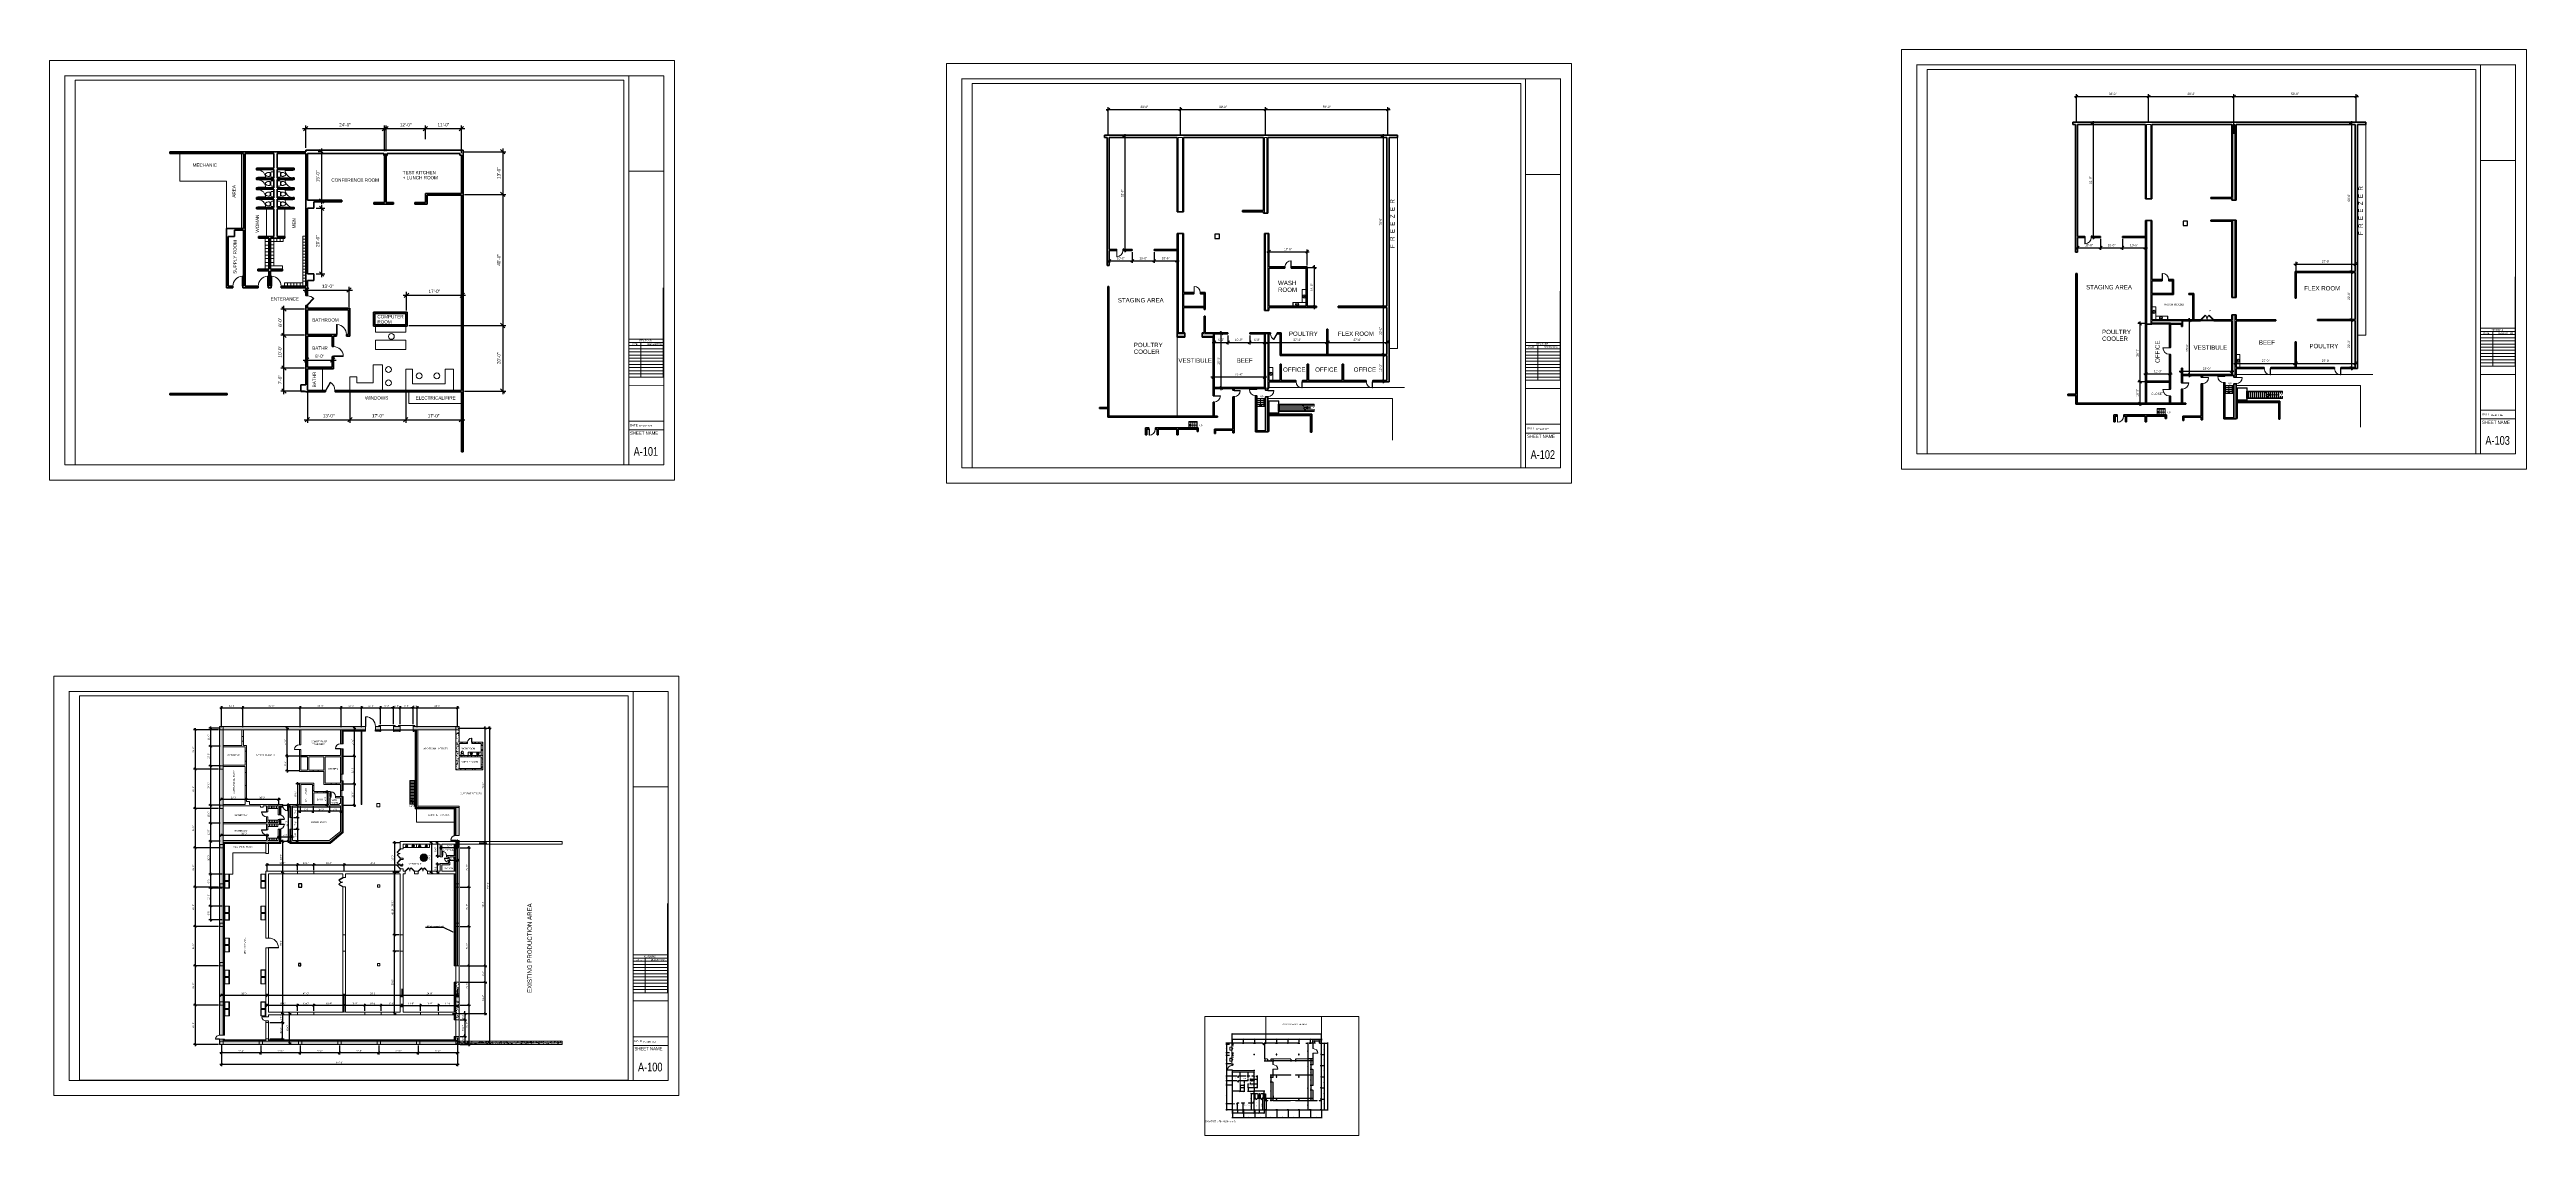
# Paper-space layout 'Layout1' of a CAD drawing. Header units: inches. Extents: x 0 to 141, y -2 to 60.
# The model-space entities are those that its viewports show. They can reach past a viewport. Long polylines and large blocks are cut down to what shows.
import ezdxf
from ezdxf import colors
from ezdxf.entities.mleader import LeaderData, LeaderLine
from ezdxf.math import Vec2, Vec3

# ---------------------------------------------------------------- set-up
doc = ezdxf.new("R2010")
doc.units = ezdxf.units.IN
doc.header["$MEASUREMENT"] = 0
for name, pattern in [('Center 1_4_', [0.53125, 0.25, -0.09375, 0.09375, -0.09375]), ('Demolished 3_16_', [0.28125, 0.1875, -0.09375]), ('Hidden 1_8_', [0.1875, 0.125, -0.0625]), ('HIDDEN2', [0.1875, 0.125, -0.0625]), ('Overhead', [0.15625, 0.09375, -0.0625]), ('Overhead 1_16_', [0.101562, 0.0625, -0.039062])]:
    doc.linetypes.add(name, pattern=pattern)
for name, color, linetype, lineweight in [('A-ANNO-DIMS', 211, 'Continuous', 9), ('A-COLS', 52, 'Continuous', 9), ('A-DETL', 90, 'Continuous', 9), ('A-DETL-CNTR', 5, 'Center 1_4_', 9), ('A-DETL-DEMO', 6, 'Demolished 3_16_', 9), ('A-DETL-HDLN', 90, 'Hidden 1_8_', 9), ('A-DETL-MBND', 5, 'Continuous', 9), ('A-DOOR', 31, 'Continuous', 13), ('A-DOOR-FRAM', 31, 'Continuous', 20), ('A-FLOR-HRAL', 11, 'Continuous', 9), ('A-FLOR-OVHD', 1, 'Overhead 1_16_', 9), ('A-GENM', 13, 'Continuous', 9), ('A-WALL', 113, 'Continuous', 13), ('A-WALL-PATT', 111, 'Continuous', 50), ('G-ANNO-TEXT', 231, 'Continuous', 9), ('G-IMPT', 8, 'Continuous', 9), ('I-FURN', 30, 'Continuous', 9), ('I-WALL', 2, 'Continuous', 13), ('P-SANR-FIXT', 6, 'Continuous', 9), ('Q-CASE', 31, 'Continuous', 9), ('Q-SPCQ', 91, 'Continuous', 9), ('S-STRS', 31, 'Continuous', 9), ('S-STRS-ANNO', 31, 'Continuous', 9), ('S-STRS-IDEN', 31, 'Continuous', 9), ('S-STRS-MBND', 31, 'Overhead 1_16_', 9)]:
    doc.layers.add(name, color=color, linetype=linetype, lineweight=lineweight)
doc.layers.add('Border', color=53, linetype='Continuous')
doc.layers.add('No Plot', color=33, linetype='HIDDEN2', lineweight=18, plot=False)
doc.styles.add('Arial', font='arial.ttf', dxfattribs={"height": 12})
doc.styles.add('Arial_1', font='arial.ttf', dxfattribs={"height": 20})
doc.styles.add('Arial_2', font='arial.ttf', dxfattribs={"height": 32})
doc.styles.add('Arial_3', font='arial.ttf', dxfattribs={"height": 12})
doc.styles.add('Text - MM', font='arial.ttf', dxfattribs={"width": 0.75, "height": 0.09375})
doc.dimstyles.new('Linear_-_3_32__Arial', dxfattribs={"dimscale": 12, "dimtxt": 12.243113, "dimasz": 1.333333, "dimexe": 1, "dimexo": 0.666667, "dimgap": 0.666667, "dimtad": 1, "dimdec": 5, "dimrnd": 0.03125, "dimzin": 1, "dimdsep": 46, "dimlunit": 4, "dimtxsty": 'Arial', "dimblk1": 'OBLIQUE', "dimblk2": 'OBLIQUE', "dimsah": 1, "dimcen": 0.09, "dimdle": 1, "dimazin": 0, "dimtfac": 1, "dimtdec": 4, "dimtix": 1, "dimtmove": 0, "dimatfit": 3, "dimfxl": 1, "dimtvp": 1, "dimtfill": 1, "dimfrac": 2, "dimtolj": 1, "dimtzin": 0, "dimarcsym": 2})
pattern_1 = [(140, (3124.017, -677.577), (3.213, 36.72335), [3.84, -42.24]), (85, (3124.017, -677.577), (-38.51274, -7.1044), [3.072, -33.792]), (190.451, (3124.285, -674.517), (-35.29956, 29.62024), [3.263, -35.898]), (136.184, (3113.777, -677.577), (8.4752, 54.6425), [5.76, -63.36]), (186.636, (3114.483, -673.023), (-49.8752, 47.854), [4.895, -53.848]), (81.184, (3113.777, -677.577), (-49.8749, 47.8553), [4.608, -50.688]), (111, (3116.337, -672.457), (20.614, 30.56126), [3.84, -42.24]), (56, (3116.337, -672.457), (-37.1283, 12.4577), [3.072, -33.792]), (161.451, (3118.055, -669.91), (-16.5135, 43.02), [3.263, -35.898]), (127.5, (3124.017, -677.577), (-17.04428, 0.6228), [1.69, -31.693, 1.69, -32.614, -33.92]), (127.5, (3124.017, -677.577), (-17.04428, 0.6228), [-67.686, 1.69, -32.23]), (97.5, (3124.017, -677.577), (-20.19387, 13.4694), [1.69, -17.869, 1.69, -30.925, -12.928]), (97.5, (3124.017, -677.577), (-20.19387, 13.4694), [-52.173, 1.69, -11.238]), (57.5, (3124.017, -688.995), (1.15522, 27.33168), [1.69, -11.11, 1.69, -38.246, -52.992]), (57.5, (3124.017, -688.995), (1.15522, 27.33168), [-52.736, 1.69, -51.302]), (47.5, (3124.017, -694.115), (-5.12498, 29.85903), [1.69, -14.95, 1.69, -24.832, -37.632]), (47.5, (3124.017, -694.115), (-5.12498, 29.85903), [-43.162, 1.69, -35.942])]
pattern_2 = [(50, (15633.552, 194.942), (36.72335, -3.213), [3.84, -42.24]), (355, (15633.552, 194.94), (-7.1044, 38.51274), [3.072, -33.792]), (100.451, (15636.612, 194.674), (29.62024, 35.29956), [3.263, -35.898]), (46.184, (15633.552, 205.18), (54.6425, -8.4752), [5.76, -63.36]), (96.636, (15638.106, 204.476), (47.854, 49.8752), [4.895, -53.848]), (351.184, (15633.55, 205.18), (47.8553, 49.8749), [4.608, -50.688]), (21, (15638.672, 202.622), (30.56126, -20.614), [3.84, -42.24]), (326, (15638.672, 202.62), (12.4577, 37.1283), [3.072, -33.792]), (71.451, (15641.22, 200.904), (43.02, 16.5135), [3.263, -35.898]), (37.5, (15633.552, 194.942), (0.6228, 17.04428), [1.69, -31.693, 1.69, -32.614, -33.92]), (37.5, (15633.552, 194.942), (0.6228, 17.04428), [-67.686, 1.69, -32.23]), (7.5, (15633.552, 194.942), (13.4694, 20.19387), [1.69, -17.869, 1.69, -30.925, -12.928]), (7.5, (15633.552, 194.942), (13.4694, 20.19387), [-52.173, 1.69, -11.238]), (327.5, (15622.134, 194.942), (27.33168, -1.155216), [1.69, -11.11, 1.69, -38.246, -52.992]), (327.5, (15622.134, 194.942), (27.33168, -1.155216), [-52.736, 1.69, -51.302]), (317.5, (15617.014, 194.942), (29.85903, 5.12498), [1.69, -14.95, 1.69, -24.832, -37.632]), (317.5, (15617.014, 194.942), (29.85903, 5.12498), [-43.162, 1.69, -35.942])]

# ---------------------------------------------------------------- blocks, each defined once
blk = doc.blocks.new('Sectional_Oh_Door_With_Dock_Leveler_amp_Dock_Shelter_14748 - 8_ x 6_-6_-407396-FloorPlan')
at = {"layer": 'A-DOOR'}
for p, q in [((-103.9, 27.5), (-126, 27.5)), ((-126, 27.5), (-126, 3.5)), ((-126, 27.5), (-126, 27.5)), ((-126, 3.5), (-126, 27.5)), ((-103.9, 27.5), (-126, 27.5)), ((-126, 3.5), (-125, 3.5)), ((-126, 3.5), (-126, 3.5)), ((-126, 3.5), (-125, 3.5)), ((-125, 3.5), (-125, 26.5)), ((-125, 26.5), (-103.9, 26.5)), ((-125, 26.5), (-125, 26.5)), ((-125, 26.5), (-103.9, 26.5)), ((-125, 26.5), (-125, 3.5)), ((-125, 3.5), (-125, 3.5)), ((-103, 8), (-113, 8)), ((-113, 8), (-113, 2)), ((-113, 2), (-113, 8)), ((-113, 8), (-103, 8)), ((-113, 8), (-113, 8)), ((-113, 2), (-103, 2)), ((-103, 2), (-113, 2)), ((-113, 2), (-113, 2)), ((-108, 2), (-110.6, 2)), ((-110.6, 2), (-110.6, 1.6)), ((-110.6, 1.6), (-110.6, 2)), ((-108, 2), (-110.6, 2)), ((-110.6, 2), (-110.6, 2)), ((-110.6, 1.6), (-108.2, 1.2)), ((-108.2, 1.2), (-110.6, 1.6)), ((-110.6, 1.6), (-110.6, 1.6)), ((-108.2, 1.2), (-108.2, -5.2)), ((-108.2, -5.2), (-108.2, 1.2)), ((-108.2, 1.2), (-108.2, 1.2)), ((-108, -6), (-108, 2)), ((-108, 2), (-108, 2)), ((-108, 2), (-108, -6)), ((-103.9, 27.5), (-103.9, 27.5)), ((-103.9, 26.5), (-103.9, 26.5)), ((-103, 2), (-103, 8)), ((-103, 8), (-103, 2)), ((-103, 8), (-103, 8)), ((-103, 2), (-103, 2)), ((-72, 29), (-72, 29)), ((-72, 29), (-72, 27)), ((-72, 2), (-72, 29)), ((-70, 29), (-72, 29)), ((-72, 29), (-70, 29)), ((-72, 27), (-72, 2)), ((-72, 27), (-70, 27)), ((-72, 4), (-72, 23.1)), ((-72, 23.1), (-72, 4)), ((-72, 23.1), (-70, 23.1)), ((-72, 4), (-72, 4)), ((-70, 4), (-72, 4)), ((-72, 4), (-70, 4)), ((-72, 2), (-72, 2)), ((-72, 2), (-70, 2)), ((-72, 2), (-70, 2)), ((-70, 29), (-70, 2)), ((-70, 27), (-70, 29)), ((-70, 29), (-70, 29)), ((-70, 2), (-70, 27)), ((-70, 4), (-70, 23.1)), ((-70, 23.1), (-70, 4)), ((-70, 4), (-70, 4)), ((-70, 2), (-70, 2)), ((-4, 11.7), (-4, 15.7)), ((-4, 15.7), (-4, 15.7)), ((-4, 15.7), (-4, 13.8)), ((-4, 15.7), (4, 15.7)), ((-4, 15.7), (4, 15.7)), ((-4, 13.8), (-4, 13.3)), ((-4, 13.8), (4, 13.8)), ((-4, 13.3), (-4, 11.4)), ((-4, 13.3), (4, 13.3)), ((-4, 2), (-4, 11.7)), ((4, 11.7), (-4, 11.7)), ((-4, 11.4), (-4, 3.5)), ((-4, 11.4), (4, 11.4)), ((-4, 3.5), (-4, 3.5)), ((-4, 3.5), (-4, 2)), ((-4, 3.5), (4, 3.5)), ((-4, 3.5), (4, 3.5)), ((-4, 2), (-4, 2)), ((-4, 2), (4, 2)), ((-4, 2), (4, 2)), ((4, 13.8), (4, 15.7)), ((4, 15.7), (4, 15.7)), ((4, 15.7), (4, 11.7)), ((4, 13.3), (4, 13.8)), ((4, 11.4), (4, 13.3)), ((4, 11.7), (4, 2)), ((4, 3.5), (4, 11.4)), ((4, 2), (4, 3.5)), ((4, 3.5), (4, 3.5)), ((4, 2), (4, 2)), ((113, 8), (103, 8)), ((103, 8), (103, 2)), ((103, 2), (103, 8)), ((103, 8), (113, 8)), ((103, 8), (103, 8)), ((103, 2), (113, 2)), ((113, 2), (103, 2)), ((103, 2), (103, 2)), ((126, 27.5), (103.9, 27.5)), ((103.9, 27.5), (126, 27.5)), ((103.9, 27.5), (103.9, 27.5)), ((103.9, 26.5), (125, 26.5)), ((125, 26.5), (103.9, 26.5)), ((103.9, 26.5), (103.9, 26.5)), ((108, 2), (108, -6)), ((110.6, 2), (108, 2)), ((108, -6), (108, 2)), ((108, 2), (110.6, 2)), ((108, 2), (108, 2)), ((108.2, 1.2), (110.6, 1.6)), ((110.6, 1.6), (108.2, 1.2)), ((108.2, -5.2), (108.2, 1.2)), ((108.2, 1.2), (108.2, -5.2)), ((108.2, 1.2), (108.2, 1.2)), ((110.6, 1.6), (110.6, 2)), ((110.6, 2), (110.6, 1.6)), ((110.6, 2), (110.6, 2)), ((110.6, 1.6), (110.6, 1.6)), ((113, 2), (113, 8)), ((113, 8), (113, 2)), ((113, 8), (113, 8)), ((113, 2), (113, 2)), ((124, 29), (124, 29)), ((124, 29), (124, 27)), ((124, 2), (124, 29)), ((126, 29), (124, 29)), ((124, 29), (126, 29)), ((124, 27), (124, 2)), ((124, 27), (126, 27)), ((124, 4), (124, 23.1)), ((124, 23.1), (124, 4)), ((124, 23.1), (126, 23.1)), ((124, 4), (124, 4)), ((126, 4), (124, 4)), ((124, 4), (126, 4)), ((124, 2), (124, 2)), ((124, 2), (126, 2)), ((124, 2), (126, 2)), ((125, 26.5), (125, 3.5)), ((125, 3.5), (125, 26.5)), ((125, 26.5), (125, 26.5)), ((125, 3.5), (126, 3.5)), ((126, 3.5), (125, 3.5)), ((125, 3.5), (125, 3.5)), ((126, 29), (126, 2)), ((126, 27), (126, 29)), ((126, 29), (126, 29)), ((126, 3.5), (126, 27.5)), ((126, 27.5), (126, 3.5)), ((126, 27.5), (126, 27.5)), ((126, 2), (126, 27)), ((126, 4), (126, 23.1)), ((126, 23.1), (126, 4)), ((126, 4), (126, 4)), ((126, 3.5), (126, 3.5)), ((126, 2), (126, 2)), ((-108.2, -5.2), (-110.6, -5.6)), ((-110.6, -5.6), (-108.2, -5.2)), ((-110.6, -5.6), (-110.6, -6)), ((-110.6, -6), (-110.6, -5.6)), ((-110.6, -5.6), (-110.6, -5.6)), ((-110.6, -6), (-108, -6)), ((-110.6, -6), (-110.6, -6)), ((-110.6, -6), (-108, -6)), ((-108, -12.5), (-109.5, -12.5)), ((-109.5, -12.5), (-109.5, -15)), ((-109.5, -15), (-109.5, -12.5)), ((-109.5, -12.5), (-108, -12.5)), ((-109.5, -12.5), (-109.5, -12.5)), ((-109.5, -15), (-108, -15)), ((-108, -15), (-109.5, -15)), ((-109.5, -15), (-109.5, -15)), ((-108.2, -5.2), (-108.2, -5.2)), ((-108, -6), (-108, -6)), ((-108, -15), (-108, -12.5)), ((-108, -12.5), (-108, -15)), ((-108, -12.5), (-108, -12.5)), ((-108, -15), (-108, -15)), ((108, -6), (110.6, -6)), ((110.6, -6), (108, -6)), ((108, -6), (108, -6)), ((108, -12.5), (108, -15)), ((109.5, -12.5), (108, -12.5)), ((108, -12.5), (109.5, -12.5)), ((108, -15), (108, -12.5)), ((108, -12.5), (108, -12.5)), ((108, -15), (109.5, -15)), ((109.5, -15), (108, -15)), ((108, -15), (108, -15)), ((110.6, -5.6), (108.2, -5.2)), ((108.2, -5.2), (110.6, -5.6)), ((108.2, -5.2), (108.2, -5.2)), ((109.5, -15), (109.5, -12.5)), ((109.5, -12.5), (109.5, -15)), ((109.5, -12.5), (109.5, -12.5)), ((109.5, -15), (109.5, -15)), ((110.6, -6), (110.6, -5.6)), ((110.6, -5.6), (110.6, -6)), ((110.6, -5.6), (110.6, -5.6)), ((110.6, -6), (110.6, -6))]:
    blk.add_line(p, q, dxfattribs=at)
at = {"layer": 'A-DOOR', "lineweight": 9}
for p, q in [((38, 2), (-38, 2)), ((-38, 2), (-38, -60)), ((-36, 2), (-36, -58)), ((-36, 2), (-36, 2)), ((-36, 2), (-36, 1)), ((-36, -58), (-36, 2)), ((36, 2), (-36, 2)), ((-36, 2), (36, 2)), ((-36, 1), (-36, 1)), ((-36, 1), (-36, -58)), ((-36, 1), (36, 1)), ((-36, 1), (36, 1)), ((36, -58), (36, 2)), ((36, 2), (36, -58)), ((36, 1), (36, 2)), ((36, 2), (36, 2)), ((36, -58), (36, 1)), ((36, 1), (36, 1)), ((38, -60), (38, 2)), ((-108, -14), (-108, -12.5)), ((-108, -12.5), (108, -12.5)), ((-108, -12.5), (-108, -12.5)), ((108, -14), (-108, -14)), ((-108, -14), (-108, -14)), ((-38, -60), (38, -60)), ((-36, -58), (36, -58)), ((-36, -58), (-36, -58)), ((-36, -58), (36, -58)), ((-36, -58), (36, -58)), ((36, -58), (36, -58)), ((108, -12.5), (108, -14)), ((108, -12.5), (108, -12.5)), ((108, -14), (108, -14))]:
    blk.add_line(p, q, dxfattribs=at)
at = {"layer": 'A-DOOR', "lineweight": 20}
for p, q in [((108, -12.5), (-108, -12.5)), ((-108, -12.5), (-108, -14)), ((-108, -14), (108, -14)), ((108, -14), (108, -12.5))]:
    blk.add_line(p, q, dxfattribs=at)
at = {"layer": 'A-DOOR'}
for centre, start, end in [((-103, 27), 360, 150), ((-103, 27), 360, 150), ((-103, 27), 210, 360), ((-103, 27), 210, 360), ((103, 27), 30, 180), ((103, 27), 30, 180), ((103, 27), 180, 330), ((103, 27), 180, 330)]:
    blk.add_arc(centre, 1, start, end, dxfattribs=at)
blk = doc.blocks.new('Automatic_Sliding_Door_15012 - 11_  x 10_-394579-FloorPlan')
at = {"layer": 'A-DOOR'}
for p, q in [((-19.7, 5.8), (-21.7, 5.8)), ((-21.7, 5.8), (-21.7, 3.4)), ((44.3, 5.8), (-21.7, 5.8)), ((-21.7, 5.8), (-21.7, 5.8)), ((-21.7, 3.4), (-21.7, 5.8)), ((-21.7, 3.4), (-19.7, 3.4)), ((-21.7, 3.4), (-21.7, 3.4)), ((-21.7, 3.4), (44.3, 3.4)), ((-19.7, 3.4), (-19.7, 5.8)), ((-19.7, 5.8), (-19.7, 5.8)), ((-19.7, 5.8), (42.4, 5.8)), ((-19.7, 5.8), (-19.7, 3.4)), ((42.4, 4.6), (-19.7, 4.6)), ((-19.7, 4.6), (-19.7, 4.5)), ((42.4, 4.6), (-19.7, 4.6)), ((-19.7, 4.6), (-19.7, 4.6)), ((-19.7, 4.5), (-19.7, 4.6)), ((-19.7, 4.5), (42.4, 4.5)), ((-19.7, 4.5), (-19.7, 4.5)), ((-19.7, 4.5), (42.4, 4.5)), ((42.4, 3.4), (-19.7, 3.4)), ((-19.7, 3.4), (-19.7, 3.4)), ((44.3, 5.8), (42.4, 5.8)), ((42.4, 5.8), (42.4, 3.4)), ((42.4, 5.8), (42.4, 5.8)), ((42.4, 3.4), (42.4, 5.8)), ((42.4, 4.5), (42.4, 4.6)), ((42.4, 4.6), (42.4, 4.6)), ((42.4, 4.5), (42.4, 4.6)), ((42.4, 4.5), (42.4, 4.5)), ((42.4, 3.4), (44.3, 3.4)), ((42.4, 3.4), (42.4, 3.4)), ((44.3, 3.4), (44.3, 5.8)), ((44.3, 5.8), (44.3, 5.8)), ((44.3, 5.8), (44.3, 3.4)), ((46.3, 5.8), (44.3, 5.8)), ((44.3, 5.8), (44.3, 3.4)), ((110.3, 5.8), (44.3, 5.8)), ((44.3, 5.8), (44.3, 5.8)), ((44.3, 3.4), (44.3, 5.8)), ((44.3, 3.4), (44.3, 3.4)), ((44.3, 3.4), (46.3, 3.4)), ((44.3, 3.4), (110.3, 3.4)), ((44.3, 3.4), (44.3, 3.4)), ((46.3, 3.4), (46.3, 5.8)), ((46.3, 5.8), (46.3, 5.8)), ((46.3, 5.8), (108.4, 5.8)), ((46.3, 5.8), (46.3, 3.4)), ((108.4, 4.6), (46.3, 4.6)), ((46.3, 4.6), (46.3, 4.5)), ((108.4, 4.6), (46.3, 4.6)), ((46.3, 4.6), (46.3, 4.6)), ((46.3, 4.5), (46.3, 4.6)), ((46.3, 4.5), (108.4, 4.5)), ((46.3, 4.5), (46.3, 4.5)), ((46.3, 4.5), (108.4, 4.5)), ((108.4, 3.4), (46.3, 3.4)), ((46.3, 3.4), (46.3, 3.4)), ((110.3, 5.8), (108.4, 5.8)), ((108.4, 5.8), (108.4, 3.4)), ((108.4, 5.8), (108.4, 5.8)), ((108.4, 3.4), (108.4, 5.8)), ((108.4, 4.5), (108.4, 4.6)), ((108.4, 4.6), (108.4, 4.6)), ((108.4, 4.6), (108.4, 4.5)), ((108.4, 4.5), (108.4, 4.5)), ((108.4, 3.4), (110.3, 3.4)), ((108.4, 3.4), (108.4, 3.4)), ((110.3, 3.4), (110.3, 5.8)), ((110.3, 5.8), (110.3, 5.8)), ((110.3, 5.8), (110.3, 3.4)), ((110.3, 3.4), (110.3, 3.4))]:
    blk.add_line(p, q, dxfattribs=at)
blk = doc.blocks.new('Single-Flush - 36_ x 80_-407263-FloorPlan')
at = {"layer": 'A-DOOR', "lineweight": 20}
for p, q in [((16, -3), (16, -39)), ((18, -3), (16, -3)), ((18, -39), (16, -39)), ((18, -3), (18, -39))]:
    blk.add_line(p, q, dxfattribs=at)
at = {"layer": 'A-DOOR', "lineweight": 9}
blk.add_arc((18, -3), 36.1, 180, 266.82115, dxfattribs=at)
blk = doc.blocks.new('Rectangular Column - 18_ x 18_-395545-FloorPlan')
at = {"layer": 'A-COLS'}
for p, q in [((-9, 9), (-9, 9)), ((9, 9), (9, 9)), ((-9, -9), (-9, -9)), ((9, -9), (9, -9))]:
    blk.add_line(p, q, dxfattribs=at)
at = {"layer": 'A-COLS', "lineweight": 30}
for p, q in [((9, 9), (-9, 9)), ((-9, 9), (-9, -9)), ((9, -9), (9, 9)), ((-9, -9), (9, -9))]:
    blk.add_line(p, q, dxfattribs=at)
blk = doc.blocks.new('Single-Flush - 10__ x10_-406699-FloorPlan')
at = {"layer": 'A-DOOR', "lineweight": 20}
for p, q in [((58, 3), (58, 123)), ((60, 123), (58, 123)), ((60, 3), (60, 123)), ((60, 3), (58, 3))]:
    blk.add_line(p, q, dxfattribs=at)
at = {"layer": 'A-DOOR', "lineweight": 9}
blk.add_arc((60, 3), 120.1, 90.95444, 180, dxfattribs=at)
blk = doc.blocks.new('Single-Flush - 36_ x 80_-407249-FloorPlan')
at = {"layer": 'A-DOOR', "lineweight": 20}
for p, q in [((16, 3), (16, 39)), ((18, 39), (16, 39)), ((18, 3), (16, 3)), ((18, 3), (18, 39))]:
    blk.add_line(p, q, dxfattribs=at)
at = {"layer": 'A-DOOR', "lineweight": 9}
blk.add_arc((18, 3), 36.1, 93.17885, 180, dxfattribs=at)
blk = doc.blocks.new('Single-Flush - 36_ x 80_-407386-FloorPlan')
at = {"layer": 'A-DOOR', "lineweight": 20}
for p, q in [((16, -5), (16, -41)), ((18, -5), (16, -5)), ((18, -41), (16, -41)), ((18, -5), (18, -41))]:
    blk.add_line(p, q, dxfattribs=at)
at = {"layer": 'A-DOOR', "lineweight": 9}
blk.add_arc((18, -5), 36.1, 180, 266.82115, dxfattribs=at)
blk = doc.blocks.new('Top Rail Type - Top Rail_Internal_-413884-FloorPlan')
at = {"layer": 'A-FLOR-HRAL'}
for p, q in [((-449.4, -458.6), (-453.2, -458.6)), ((-453.2, -458.6), (-453.2, -460.6)), ((-453.2, -460.6), (-449.4, -460.6)), ((-449.4, -460.6), (-449.4, -458.6)), ((-449.4, -458.6), (-441.4, -458.6)), ((-441.4, -460.6), (-449.4, -460.6)), ((-441.4, -458.6), (-441.4, -458.6)), ((-441.4, -458.6), (-441.4, -460.6)), ((-441.4, -460.6), (-441.4, -460.6))]:
    blk.add_line(p, q, dxfattribs=at)
blk = doc.blocks.new('Top Rail Type - Top Rail_Internal_-V1-FloorPlan')
at = {"layer": 'A-FLOR-HRAL', "linetype": 'Overhead 1_16_'}
for p, q in [((-617.4, -460.6), (-617.4, -458.6)), ((-504.8, -458.6), (-617.4, -458.6)), ((-503.9, -460.6), (-617.4, -460.6))]:
    blk.add_line(p, q, dxfattribs=at)
at = {"layer": 'A-FLOR-HRAL'}
for p, q in [((-504.8, -458.6), (-503.9, -460.6)), ((-441.4, -458.6), (-504.8, -458.6)), ((-441.4, -460.6), (-503.9, -460.6)), ((-441.4, -460.6), (-441.4, -458.6))]:
    blk.add_line(p, q, dxfattribs=at)
blk = doc.blocks.new('Top Rail Type - Top Rail_Internal_-413895-FloorPlan')
at = {"layer": 'A-FLOR-HRAL'}
for p, q in [((-449.4, -492.6), (-453.2, -492.6)), ((-453.2, -492.6), (-453.2, -494.6)), ((-453.2, -494.6), (-449.4, -494.6)), ((-449.4, -494.6), (-449.4, -492.6)), ((-449.4, -492.6), (-441.4, -492.6)), ((-441.4, -494.6), (-449.4, -494.6)), ((-441.4, -492.6), (-441.4, -492.6)), ((-441.4, -492.6), (-441.4, -494.6)), ((-441.4, -494.6), (-441.4, -494.6))]:
    blk.add_line(p, q, dxfattribs=at)
blk = doc.blocks.new('Top Rail Type - Top Rail_Internal_-V2-FloorPlan')
at = {"layer": 'A-FLOR-HRAL', "linetype": 'Overhead 1_16_'}
for p, q in [((-617.4, -494.6), (-617.4, -492.6)), ((-488.9, -492.6), (-617.4, -492.6)), ((-488, -494.6), (-617.4, -494.6))]:
    blk.add_line(p, q, dxfattribs=at)
at = {"layer": 'A-FLOR-HRAL'}
for p, q in [((-488.9, -492.6), (-488, -494.6)), ((-441.4, -492.6), (-488.9, -492.6)), ((-441.4, -494.6), (-488, -494.6)), ((-441.4, -494.6), (-441.4, -492.6))]:
    blk.add_line(p, q, dxfattribs=at)
blk = doc.blocks.new('Single-Flush - 10__ x10_-414406-FloorPlan')
at = {"layer": 'A-DOOR', "lineweight": 20}
for p, q in [((58, -5), (58, -125)), ((60, -5), (58, -5)), ((60, -5), (60, -125)), ((60, -125), (58, -125))]:
    blk.add_line(p, q, dxfattribs=at)
at = {"layer": 'A-DOOR', "lineweight": 9}
blk.add_arc((60, -5), 120.1, 180, 269.04556, dxfattribs=at)
blk = doc.blocks.new('_Oblique')
at = {"color": 0, "linetype": 'ByBlock', "lineweight": -2}
blk.add_line((-0.5, -0.5), (0.5, 0.5), dxfattribs=at)
blk = doc.blocks.new('*D95')
at = {"layer": 'A-ANNO-DIMS', "color": 0, "lineweight": -2, "transparency": 16777216}
for p, q in [((4650.2, 190), (4718.1, 190)), ((4706.1, 202), (4706.1, -230)), ((4831.6, -218), (4694.1, -218))]:
    blk.add_line(p, q, dxfattribs=at)
at = {"layer": 'Defpoints', "color": 0, "transparency": 16777216}
for p in [(4642.2, 190), (4706.1, -218), (4839.6, -218)]:
    blk.add_point(p, dxfattribs=at)
at = {"layer": 'A-ANNO-DIMS', "color": 0, "lineweight": -2, "transparency": 16777216, "xscale": 16, "yscale": 16, "zscale": 16}
for p, rotation in [((4706.1, 190), 90), ((4706.1, -218), 270)]:
    blk.add_blockref('_Oblique', p, dxfattribs=dict(at, rotation=rotation))
at = {"layer": 'A-ANNO-DIMS', "color": 3, "lineweight": 0, "transparency": 16777216, "insert": (4691.9, -14), "char_height": 12, "width": 62.383, "attachment_point": 5, "rotation": 90, "style": 'Arial'}
blk.add_mtext('\\A1;34\'-0"', dxfattribs=at)
blk = doc.blocks.new('*D96')
at = {"layer": 'A-ANNO-DIMS', "color": 0, "lineweight": -2, "transparency": 16777216}
for p, q in [((4831.6, -218), (4694.1, -218)), ((4706.1, -206), (4706.1, -650)), ((4831.6, -638), (4694.1, -638))]:
    blk.add_line(p, q, dxfattribs=at)
at = {"layer": 'Defpoints', "color": 0, "transparency": 16777216}
for p in [(4839.6, -218), (4706.1, -638), (4839.6, -638)]:
    blk.add_point(p, dxfattribs=at)
at = {"layer": 'A-ANNO-DIMS', "color": 0, "lineweight": -2, "transparency": 16777216, "xscale": 16, "yscale": 16, "zscale": 16}
for p, rotation in [((4706.1, -218), 90), ((4706.1, -638), 270)]:
    blk.add_blockref('_Oblique', p, dxfattribs=dict(at, rotation=rotation))
at = {"layer": 'A-ANNO-DIMS', "color": 3, "lineweight": 0, "transparency": 16777216, "insert": (4691.9, -428), "char_height": 12, "width": 62.383, "attachment_point": 5, "rotation": 90, "style": 'Arial'}
blk.add_mtext('\\A1;35\'-0"', dxfattribs=at)
blk = doc.blocks.new('*D97')
at = {"layer": 'A-ANNO-DIMS', "color": 0, "lineweight": -2, "transparency": 16777216}
for p, q in [((4706.1, -626), (4706.1, -1310)), ((4831.6, -638), (4694.1, -638)), ((4709.4, -1298), (4694.1, -1298))]:
    blk.add_line(p, q, dxfattribs=at)
at = {"layer": 'Defpoints', "color": 0, "transparency": 16777216}
for p in [(4839.6, -638), (4706.1, -1298), (4717.4, -1298)]:
    blk.add_point(p, dxfattribs=at)
at = {"layer": 'A-ANNO-DIMS', "color": 0, "lineweight": -2, "transparency": 16777216, "xscale": 16, "yscale": 16, "zscale": 16}
for p, rotation in [((4706.1, -638), 90), ((4706.1, -1298), 270)]:
    blk.add_blockref('_Oblique', p, dxfattribs=dict(at, rotation=rotation))
at = {"layer": 'A-ANNO-DIMS', "color": 3, "lineweight": 0, "transparency": 16777216, "insert": (4692, -968), "char_height": 12, "width": 62.383, "attachment_point": 5, "rotation": 90, "style": 'Arial'}
blk.add_mtext('\\A1;55\'-0"', dxfattribs=at)
blk = doc.blocks.new('*D98')
at = {"layer": 'A-ANNO-DIMS', "color": 0, "lineweight": -2, "transparency": 16777216}
for p, q in [((4709.4, -1298), (4694.1, -1298)), ((4706.1, -1286), (4706.1, -1550)), ((4709.4, -1538), (4694.1, -1538))]:
    blk.add_line(p, q, dxfattribs=at)
at = {"layer": 'Defpoints', "color": 0, "transparency": 16777216}
for p in [(4717.4, -1298), (4706.1, -1538), (4717.4, -1538)]:
    blk.add_point(p, dxfattribs=at)
at = {"layer": 'A-ANNO-DIMS', "color": 0, "lineweight": -2, "transparency": 16777216, "xscale": 16, "yscale": 16, "zscale": 16}
for p, rotation in [((4706.1, -1298), 90), ((4706.1, -1538), 270)]:
    blk.add_blockref('_Oblique', p, dxfattribs=dict(at, rotation=rotation))
at = {"layer": 'A-ANNO-DIMS', "color": 3, "lineweight": 0, "transparency": 16777216, "insert": (4692, -1418), "char_height": 12, "width": 62.383, "attachment_point": 5, "rotation": 90, "style": 'Arial'}
blk.add_mtext('\\A1;20\'-0"', dxfattribs=at)
blk = doc.blocks.new('*D99')
at = {"layer": 'A-ANNO-DIMS', "color": 0, "lineweight": -2, "transparency": 16777216}
for p, q in [((5012.1, 190), (5224.1, 190)), ((5212.1, 202), (5212.1, -1550)), ((5061.7, -1538), (5224.1, -1538))]:
    blk.add_line(p, q, dxfattribs=at)
at = {"layer": 'Defpoints', "color": 0, "transparency": 16777216}
for p in [(5004.1, 190), (5053.7, -1538), (5212.1, -1538)]:
    blk.add_point(p, dxfattribs=at)
at = {"layer": 'A-ANNO-DIMS', "color": 0, "lineweight": -2, "transparency": 16777216, "xscale": 16, "yscale": 16, "zscale": 16}
for p, rotation in [((5212.1, 190), 90), ((5212.1, -1538), 270)]:
    blk.add_blockref('_Oblique', p, dxfattribs=dict(at, rotation=rotation))
at = {"layer": 'A-ANNO-DIMS', "color": 3, "lineweight": 0, "transparency": 16777216, "insert": (5197.9, -674), "char_height": 12, "width": 73.459, "attachment_point": 5, "rotation": 90, "style": 'Arial'}
blk.add_mtext('\\A1;144\'-0"', dxfattribs=at)
blk = doc.blocks.new('*D100')
at = {"layer": 'A-ANNO-DIMS', "color": 0, "lineweight": -2, "transparency": 16777216}
for p, q in [((2737.7, 425.9), (5065.7, 425.9)), ((2749.7, 195.3), (2749.7, 437.9)), ((5053.7, 198), (5053.7, 437.9))]:
    blk.add_line(p, q, dxfattribs=at)
at = {"layer": 'Defpoints', "color": 0, "transparency": 16777216}
for p in [(5053.7, 425.9), (2749.7, 187.3), (5053.7, 190)]:
    blk.add_point(p, dxfattribs=at)
at = {"layer": 'A-ANNO-DIMS', "color": 0, "lineweight": -2, "transparency": 16777216, "xscale": 16, "yscale": 16, "zscale": 16, "rotation": 180}
blk.add_blockref('_Oblique', (2749.7, 425.9), dxfattribs=at)
at = {"layer": 'A-ANNO-DIMS', "color": 0, "lineweight": -2, "transparency": 16777216, "xscale": 16, "yscale": 16, "zscale": 16}
blk.add_blockref('_Oblique', (5053.7, 425.9), dxfattribs=at)
at = {"layer": 'A-ANNO-DIMS', "color": 3, "lineweight": 0, "transparency": 16777216, "insert": (3901.7, 440), "char_height": 12, "width": 73.459, "attachment_point": 5, "style": 'Arial'}
blk.add_mtext('\\A1;192\'-0"', dxfattribs=at)
blk = doc.blocks.new('*D101')
at = {"layer": 'A-ANNO-DIMS', "color": 0, "lineweight": -2, "transparency": 16777216}
for p, q in [((2764.2, -902), (2587.6, -902)), ((2599.6, -890), (2599.6, -1394)), ((2741.7, -1382), (2587.6, -1382))]:
    blk.add_line(p, q, dxfattribs=at)
at = {"layer": 'Defpoints', "color": 0, "transparency": 16777216}
for p in [(2772.2, -902), (2599.6, -1382), (2749.7, -1382)]:
    blk.add_point(p, dxfattribs=at)
at = {"layer": 'A-ANNO-DIMS', "color": 0, "lineweight": -2, "transparency": 16777216, "xscale": 16, "yscale": 16, "zscale": 16}
for p, rotation in [((2599.6, -902), 90), ((2599.6, -1382), 270)]:
    blk.add_blockref('_Oblique', p, dxfattribs=dict(at, rotation=rotation))
at = {"layer": 'A-ANNO-DIMS', "color": 3, "lineweight": 0, "transparency": 16777216, "insert": (2585.4, -1142), "char_height": 12, "width": 62.383, "attachment_point": 5, "rotation": 90, "style": 'Arial'}
blk.add_mtext('\\A1;40\'-0"', dxfattribs=at)
blk = doc.blocks.new('*D102')
at = {"layer": 'A-ANNO-DIMS', "color": 0, "lineweight": -2, "transparency": 16777216}
for p, q in [((2741.7, -1382), (2587.6, -1382)), ((2599.6, -1370), (2599.6, -1550)), ((2741.7, -1538), (2587.6, -1538))]:
    blk.add_line(p, q, dxfattribs=at)
at = {"layer": 'Defpoints', "color": 0, "transparency": 16777216}
for p in [(2749.7, -1382), (2599.6, -1538), (2749.7, -1538)]:
    blk.add_point(p, dxfattribs=at)
at = {"layer": 'A-ANNO-DIMS', "color": 0, "lineweight": -2, "transparency": 16777216, "xscale": 16, "yscale": 16, "zscale": 16}
for p, rotation in [((2599.6, -1382), 90), ((2599.6, -1538), 270)]:
    blk.add_blockref('_Oblique', p, dxfattribs=dict(at, rotation=rotation))
at = {"layer": 'A-ANNO-DIMS', "color": 3, "lineweight": 0, "transparency": 16777216, "insert": (2585.4, -1460), "char_height": 12, "width": 62.383, "attachment_point": 5, "rotation": 90, "style": 'Arial'}
blk.add_mtext('\\A1;13\'-0"', dxfattribs=at)
blk = doc.blocks.new('*D103')
at = {"layer": 'A-ANNO-DIMS', "color": 0, "lineweight": -2, "transparency": 16777216}
for p, q in [((3362.7, -662), (3406.5, -662)), ((3394.5, -650), (3394.5, -758)), ((3321.7, -746), (3406.5, -746))]:
    blk.add_line(p, q, dxfattribs=at)
at = {"layer": 'Defpoints', "color": 0, "transparency": 16777216}
for p in [(3354.7, -662), (3313.7, -746), (3394.5, -746)]:
    blk.add_point(p, dxfattribs=at)
at = {"layer": 'A-ANNO-DIMS', "color": 0, "lineweight": -2, "transparency": 16777216, "xscale": 16, "yscale": 16, "zscale": 16}
for p, rotation in [((3394.5, -662), 90), ((3394.5, -746), 270)]:
    blk.add_blockref('_Oblique', p, dxfattribs=dict(at, rotation=rotation))
at = {"layer": 'A-ANNO-DIMS', "color": 3, "lineweight": 0, "transparency": 16777216, "insert": (3380.4, -704), "char_height": 12, "width": 51.308, "attachment_point": 5, "rotation": 90, "style": 'Arial'}
blk.add_mtext('\\A1;7\'-0"', dxfattribs=at)
blk = doc.blocks.new('*D104')
at = {"layer": 'A-ANNO-DIMS', "color": 0, "lineweight": -2, "transparency": 16777216}
for p, q in [((3321.7, -746), (3406.5, -746)), ((3394.5, -734), (3394.5, -878)), ((3321.7, -866), (3406.5, -866))]:
    blk.add_line(p, q, dxfattribs=at)
at = {"layer": 'Defpoints', "color": 0, "transparency": 16777216}
for p in [(3313.7, -746), (3313.7, -866), (3394.5, -866)]:
    blk.add_point(p, dxfattribs=at)
at = {"layer": 'A-ANNO-DIMS', "color": 0, "lineweight": -2, "transparency": 16777216, "xscale": 16, "yscale": 16, "zscale": 16}
for p, rotation in [((3394.5, -746), 90), ((3394.5, -866), 270)]:
    blk.add_blockref('_Oblique', p, dxfattribs=dict(at, rotation=rotation))
at = {"layer": 'A-ANNO-DIMS', "color": 3, "lineweight": 0, "transparency": 16777216, "insert": (3380.4, -806), "char_height": 12, "width": 62.383, "attachment_point": 5, "rotation": 90, "style": 'Arial'}
blk.add_mtext('\\A1;10\'-0"', dxfattribs=at)
blk = doc.blocks.new('*D105')
at = {"layer": 'A-ANNO-DIMS', "color": 0, "lineweight": -2, "transparency": 16777216}
for p, q in [((3321.7, -866), (3406.5, -866)), ((3394.5, -854), (3394.5, -974)), ((3321.7, -962), (3406.5, -962))]:
    blk.add_line(p, q, dxfattribs=at)
at = {"layer": 'Defpoints', "color": 0, "transparency": 16777216}
for p in [(3313.7, -866), (3313.7, -962), (3394.5, -962)]:
    blk.add_point(p, dxfattribs=at)
at = {"layer": 'A-ANNO-DIMS', "color": 0, "lineweight": -2, "transparency": 16777216, "xscale": 16, "yscale": 16, "zscale": 16}
for p, rotation in [((3394.5, -866), 90), ((3394.5, -962), 270)]:
    blk.add_blockref('_Oblique', p, dxfattribs=dict(at, rotation=rotation))
at = {"layer": 'A-ANNO-DIMS', "color": 3, "lineweight": 0, "transparency": 16777216, "insert": (3380.4, -914), "char_height": 12, "width": 51.308, "attachment_point": 5, "rotation": 90, "style": 'Arial'}
blk.add_mtext('\\A1;8\'-0"', dxfattribs=at)
blk = doc.blocks.new('*D106')
at = {"layer": 'A-ANNO-DIMS', "color": 0, "lineweight": -2, "transparency": 16777216}
for p, q in [((3205.7, -777), (3325.7, -777)), ((3217.7, -773.7), (3217.7, -789)), ((3313.7, -773.7), (3313.7, -789))]:
    blk.add_line(p, q, dxfattribs=at)
at = {"layer": 'Defpoints', "color": 0, "transparency": 16777216}
for p in [(3217.7, -765.7), (3313.7, -765.7), (3313.7, -777)]:
    blk.add_point(p, dxfattribs=at)
at = {"layer": 'A-ANNO-DIMS', "color": 0, "lineweight": -2, "transparency": 16777216, "xscale": 16, "yscale": 16, "zscale": 16, "rotation": 180}
blk.add_blockref('_Oblique', (3217.7, -777), dxfattribs=at)
at = {"layer": 'A-ANNO-DIMS', "color": 0, "lineweight": -2, "transparency": 16777216, "xscale": 16, "yscale": 16, "zscale": 16}
blk.add_blockref('_Oblique', (3313.7, -777), dxfattribs=at)
at = {"layer": 'A-ANNO-DIMS', "color": 3, "lineweight": 0, "transparency": 16777216, "insert": (3265.7, -762.9), "char_height": 12, "width": 51.308, "attachment_point": 5, "style": 'Arial'}
blk.add_mtext('\\A1;8\'-0"', dxfattribs=at)
blk = doc.blocks.new('*D107')
at = {"layer": 'A-ANNO-DIMS', "color": 0, "lineweight": -2, "transparency": 16777216}
for p, q in [((3169.7, -564.4), (2941.7, -564.4)), ((2953.7, -654), (2953.7, -552.4)), ((3157.7, -654), (3157.7, -552.4))]:
    blk.add_line(p, q, dxfattribs=at)
at = {"layer": 'Defpoints', "color": 0, "transparency": 16777216}
for p in [(2953.7, -564.4), (2953.7, -662), (3157.7, -662)]:
    blk.add_point(p, dxfattribs=at)
at = {"layer": 'A-ANNO-DIMS', "color": 0, "lineweight": -2, "transparency": 16777216, "xscale": 16, "yscale": 16, "zscale": 16, "rotation": 180}
blk.add_blockref('_Oblique', (2953.7, -564.4), dxfattribs=at)
at = {"layer": 'A-ANNO-DIMS', "color": 0, "lineweight": -2, "transparency": 16777216, "xscale": 16, "yscale": 16, "zscale": 16}
blk.add_blockref('_Oblique', (3157.7, -564.4), dxfattribs=at)
at = {"layer": 'A-ANNO-DIMS', "color": 3, "lineweight": 0, "transparency": 16777216, "insert": (3055.7, -550.2), "char_height": 12, "width": 62.383, "attachment_point": 5, "style": 'Arial'}
blk.add_mtext('\\A1;17\'-0"', dxfattribs=at)
blk = doc.blocks.new('*D108')
at = {"layer": 'A-ANNO-DIMS', "color": 0, "lineweight": -2, "transparency": 16777216}
for p, q in [((2953.7, -910), (2953.7, -1069.3)), ((3061.7, -970), (3061.7, -1069.3)), ((2941.7, -1057.3), (3073.7, -1057.3))]:
    blk.add_line(p, q, dxfattribs=at)
at = {"layer": 'Defpoints', "color": 0, "transparency": 16777216}
for p in [(2953.7, -902), (3061.7, -962), (3061.7, -1057.3)]:
    blk.add_point(p, dxfattribs=at)
at = {"layer": 'A-ANNO-DIMS', "color": 0, "lineweight": -2, "transparency": 16777216, "xscale": 16, "yscale": 16, "zscale": 16, "rotation": 180}
blk.add_blockref('_Oblique', (2953.7, -1057.3), dxfattribs=at)
at = {"layer": 'A-ANNO-DIMS', "color": 0, "lineweight": -2, "transparency": 16777216, "xscale": 16, "yscale": 16, "zscale": 16}
blk.add_blockref('_Oblique', (3061.7, -1057.3), dxfattribs=at)
at = {"layer": 'A-ANNO-DIMS', "color": 3, "lineweight": 0, "transparency": 16777216, "insert": (3007.7, -1043.1), "char_height": 12, "width": 51.308, "attachment_point": 5, "style": 'Arial'}
blk.add_mtext('\\A1;9\'-0"', dxfattribs=at)
blk = doc.blocks.new('*D109')
at = {"layer": 'A-ANNO-DIMS', "color": 0, "lineweight": -2, "transparency": 16777216}
for p, q in [((2749.7, -526), (2749.7, -1069.3)), ((2953.7, -910), (2953.7, -1069.3)), ((2965.7, -1057.3), (2737.7, -1057.3))]:
    blk.add_line(p, q, dxfattribs=at)
at = {"layer": 'Defpoints', "color": 0, "transparency": 16777216}
for p in [(2749.7, -518), (2953.7, -902), (2749.7, -1057.3)]:
    blk.add_point(p, dxfattribs=at)
at = {"layer": 'A-ANNO-DIMS', "color": 0, "lineweight": -2, "transparency": 16777216, "xscale": 16, "yscale": 16, "zscale": 16, "rotation": 180}
blk.add_blockref('_Oblique', (2749.7, -1057.3), dxfattribs=at)
at = {"layer": 'A-ANNO-DIMS', "color": 0, "lineweight": -2, "transparency": 16777216, "xscale": 16, "yscale": 16, "zscale": 16}
blk.add_blockref('_Oblique', (2953.7, -1057.3), dxfattribs=at)
at = {"layer": 'A-ANNO-DIMS', "color": 3, "lineweight": 0, "transparency": 16777216, "insert": (2851.7, -1043.1), "char_height": 12, "width": 62.383, "attachment_point": 5, "style": 'Arial'}
blk.add_mtext('\\A1;17\'-0"', dxfattribs=at)
blk = doc.blocks.new('*D110')
at = {"layer": 'A-ANNO-DIMS', "color": 0, "lineweight": -2, "transparency": 16777216}
for p, q in [((2741.7, -782), (2587.6, -782)), ((2599.6, -770), (2599.6, -914)), ((2764.2, -902), (2587.6, -902))]:
    blk.add_line(p, q, dxfattribs=at)
at = {"layer": 'Defpoints', "color": 0, "transparency": 16777216}
for p in [(2749.7, -782), (2599.6, -902), (2772.2, -902)]:
    blk.add_point(p, dxfattribs=at)
at = {"layer": 'A-ANNO-DIMS', "color": 0, "lineweight": -2, "transparency": 16777216, "xscale": 16, "yscale": 16, "zscale": 16}
for p, rotation in [((2599.6, -782), 90), ((2599.6, -902), 270)]:
    blk.add_blockref('_Oblique', p, dxfattribs=dict(at, rotation=rotation))
at = {"layer": 'A-ANNO-DIMS', "color": 3, "lineweight": 0, "transparency": 16777216, "insert": (2585.4, -842), "char_height": 12, "width": 62.383, "attachment_point": 5, "rotation": 90, "style": 'Arial'}
blk.add_mtext('\\A1;10\'-0"', dxfattribs=at)
blk = doc.blocks.new('*D111')
at = {"layer": 'A-ANNO-DIMS', "color": 0, "lineweight": -2, "transparency": 16777216}
for p, q in [((2741.7, -662), (2587.6, -662)), ((2599.6, -650), (2599.6, -794)), ((2741.7, -782), (2587.6, -782))]:
    blk.add_line(p, q, dxfattribs=at)
at = {"layer": 'Defpoints', "color": 0, "transparency": 16777216}
for p in [(2749.7, -662), (2599.6, -782), (2749.7, -782)]:
    blk.add_point(p, dxfattribs=at)
at = {"layer": 'A-ANNO-DIMS', "color": 0, "lineweight": -2, "transparency": 16777216, "xscale": 16, "yscale": 16, "zscale": 16}
for p, rotation in [((2599.6, -662), 90), ((2599.6, -782), 270)]:
    blk.add_blockref('_Oblique', p, dxfattribs=dict(at, rotation=rotation))
at = {"layer": 'A-ANNO-DIMS', "color": 3, "lineweight": 0, "transparency": 16777216, "insert": (2585.4, -722), "char_height": 12, "width": 62.383, "attachment_point": 5, "rotation": 90, "style": 'Arial'}
blk.add_mtext('\\A1;10\'-0"', dxfattribs=at)
blk = doc.blocks.new('*D112')
at = {"layer": 'A-ANNO-DIMS', "color": 0, "lineweight": -2, "transparency": 16777216}
for p, q in [((3157.7, -970), (3157.7, -1069.3)), ((3313.7, -988), (3313.7, -1069.3)), ((3145.7, -1057.3), (3325.7, -1057.3))]:
    blk.add_line(p, q, dxfattribs=at)
at = {"layer": 'Defpoints', "color": 0, "transparency": 16777216}
for p in [(3157.7, -962), (3313.7, -980), (3313.7, -1057.3)]:
    blk.add_point(p, dxfattribs=at)
at = {"layer": 'A-ANNO-DIMS', "color": 0, "lineweight": -2, "transparency": 16777216, "xscale": 16, "yscale": 16, "zscale": 16, "rotation": 180}
blk.add_blockref('_Oblique', (3157.7, -1057.3), dxfattribs=at)
at = {"layer": 'A-ANNO-DIMS', "color": 0, "lineweight": -2, "transparency": 16777216, "xscale": 16, "yscale": 16, "zscale": 16}
blk.add_blockref('_Oblique', (3313.7, -1057.3), dxfattribs=at)
at = {"layer": 'A-ANNO-DIMS', "color": 3, "lineweight": 0, "transparency": 16777216, "insert": (3235.7, -1043.1), "char_height": 12, "width": 62.383, "attachment_point": 5, "style": 'Arial'}
blk.add_mtext('\\A1;13\'-0"', dxfattribs=at)
blk = doc.blocks.new('*D113')
at = {"layer": 'A-ANNO-DIMS', "color": 0, "lineweight": -2, "transparency": 16777216}
for p, q in [((2749.7, -526), (2749.7, -576.4)), ((2965.7, -564.4), (2737.7, -564.4)), ((2953.7, -654), (2953.7, -552.4))]:
    blk.add_line(p, q, dxfattribs=at)
at = {"layer": 'Defpoints', "color": 0, "transparency": 16777216}
for p in [(2749.7, -518), (2749.7, -564.4), (2953.7, -662)]:
    blk.add_point(p, dxfattribs=at)
at = {"layer": 'A-ANNO-DIMS', "color": 0, "lineweight": -2, "transparency": 16777216, "xscale": 16, "yscale": 16, "zscale": 16, "rotation": 180}
blk.add_blockref('_Oblique', (2749.7, -564.4), dxfattribs=at)
at = {"layer": 'A-ANNO-DIMS', "color": 0, "lineweight": -2, "transparency": 16777216, "xscale": 16, "yscale": 16, "zscale": 16}
blk.add_blockref('_Oblique', (2953.7, -564.4), dxfattribs=at)
at = {"layer": 'A-ANNO-DIMS', "color": 3, "lineweight": 0, "transparency": 16777216, "insert": (2851.7, -550.2), "char_height": 12, "width": 62.383, "attachment_point": 5, "style": 'Arial'}
blk.add_mtext('\\A1;17\'-0"', dxfattribs=at)
blk = doc.blocks.new('*D114')
at = {"layer": 'A-ANNO-DIMS', "color": 0, "lineweight": -2, "transparency": 16777216}
for p, q in [((3325.7, -564.4), (3145.7, -564.4)), ((3157.7, -654), (3157.7, -552.4)), ((3313.7, -654), (3313.7, -552.4))]:
    blk.add_line(p, q, dxfattribs=at)
at = {"layer": 'Defpoints', "color": 0, "transparency": 16777216}
for p in [(3157.7, -564.4), (3157.7, -662), (3313.7, -662)]:
    blk.add_point(p, dxfattribs=at)
at = {"layer": 'A-ANNO-DIMS', "color": 0, "lineweight": -2, "transparency": 16777216, "xscale": 16, "yscale": 16, "zscale": 16, "rotation": 180}
blk.add_blockref('_Oblique', (3157.7, -564.4), dxfattribs=at)
at = {"layer": 'A-ANNO-DIMS', "color": 0, "lineweight": -2, "transparency": 16777216, "xscale": 16, "yscale": 16, "zscale": 16}
blk.add_blockref('_Oblique', (3313.7, -564.4), dxfattribs=at)
at = {"layer": 'A-ANNO-DIMS', "color": 3, "lineweight": 0, "transparency": 16777216, "insert": (3235.7, -550.2), "char_height": 12, "width": 62.383, "attachment_point": 5, "style": 'Arial'}
blk.add_mtext('\\A1;13\'-0"', dxfattribs=at)
blk = doc.blocks.new('*D115')
at = {"layer": 'A-ANNO-DIMS', "color": 0, "lineweight": -2, "transparency": 16777216}
for p, q in [((4849.7, -270.8), (4369.7, -270.8)), ((4381.7, -229), (4381.7, -282.8)), ((4837.7, -274.1), (4837.7, -258.8))]:
    blk.add_line(p, q, dxfattribs=at)
at = {"layer": 'Defpoints', "color": 0, "transparency": 16777216}
for p in [(4381.7, -221), (4381.7, -270.8), (4837.7, -282.1)]:
    blk.add_point(p, dxfattribs=at)
at = {"layer": 'A-ANNO-DIMS', "color": 0, "lineweight": -2, "transparency": 16777216, "xscale": 16, "yscale": 16, "zscale": 16, "rotation": 180}
blk.add_blockref('_Oblique', (4381.7, -270.8), dxfattribs=at)
at = {"layer": 'A-ANNO-DIMS', "color": 0, "lineweight": -2, "transparency": 16777216, "xscale": 16, "yscale": 16, "zscale": 16}
blk.add_blockref('_Oblique', (4837.7, -270.8), dxfattribs=at)
at = {"layer": 'A-ANNO-DIMS', "color": 3, "lineweight": 0, "transparency": 16777216, "insert": (4609.7, -256.7), "char_height": 12, "width": 62.383, "attachment_point": 5, "style": 'Arial'}
blk.add_mtext('\\A1;38\'-0"', dxfattribs=at)
blk = doc.blocks.new('*D116')
at = {"layer": 'A-ANNO-DIMS', "color": 0, "lineweight": -2, "transparency": 16777216}
for p, q in [((4393.7, -270.8), (4249.7, -270.8)), ((4261.7, -229), (4261.7, -282.8)), ((4381.7, -229), (4381.7, -282.8))]:
    blk.add_line(p, q, dxfattribs=at)
at = {"layer": 'Defpoints', "color": 0, "transparency": 16777216}
for p in [(4261.7, -221), (4261.7, -270.8), (4381.7, -221)]:
    blk.add_point(p, dxfattribs=at)
at = {"layer": 'A-ANNO-DIMS', "color": 0, "lineweight": -2, "transparency": 16777216, "xscale": 16, "yscale": 16, "zscale": 16, "rotation": 180}
blk.add_blockref('_Oblique', (4261.7, -270.8), dxfattribs=at)
at = {"layer": 'A-ANNO-DIMS', "color": 0, "lineweight": -2, "transparency": 16777216, "xscale": 16, "yscale": 16, "zscale": 16}
blk.add_blockref('_Oblique', (4381.7, -270.8), dxfattribs=at)
at = {"layer": 'A-ANNO-DIMS', "color": 3, "lineweight": 0, "transparency": 16777216, "insert": (4321.7, -256.7), "char_height": 12, "width": 62.383, "attachment_point": 5, "style": 'Arial'}
blk.add_mtext('\\A1;10\'-0"', dxfattribs=at)
blk = doc.blocks.new('*D117')
at = {"layer": 'A-ANNO-DIMS', "color": 0, "lineweight": -2, "transparency": 16777216}
for p, q in [((4273.7, -270.8), (3793.7, -270.8)), ((3805.7, -274.1), (3805.7, -258.8)), ((4261.7, -229), (4261.7, -282.8))]:
    blk.add_line(p, q, dxfattribs=at)
at = {"layer": 'Defpoints', "color": 0, "transparency": 16777216}
for p in [(3805.7, -270.8), (4261.7, -221), (3805.7, -282.1)]:
    blk.add_point(p, dxfattribs=at)
at = {"layer": 'A-ANNO-DIMS', "color": 0, "lineweight": -2, "transparency": 16777216, "xscale": 16, "yscale": 16, "zscale": 16, "rotation": 180}
blk.add_blockref('_Oblique', (3805.7, -270.8), dxfattribs=at)
at = {"layer": 'A-ANNO-DIMS', "color": 0, "lineweight": -2, "transparency": 16777216, "xscale": 16, "yscale": 16, "zscale": 16}
blk.add_blockref('_Oblique', (4261.7, -270.8), dxfattribs=at)
at = {"layer": 'A-ANNO-DIMS', "color": 3, "lineweight": 0, "transparency": 16777216, "insert": (4033.7, -256.7), "char_height": 12, "width": 62.383, "attachment_point": 5, "style": 'Arial'}
blk.add_mtext('\\A1;38\'-0"', dxfattribs=at)
blk = doc.blocks.new('*D118')
at = {"layer": 'A-ANNO-DIMS', "color": 0, "lineweight": -2, "transparency": 16777216}
for p, q in [((4783.2, -218), (4767.9, -218)), ((4779.9, -206), (4779.9, -386)), ((4826.7, -374), (4767.9, -374))]:
    blk.add_line(p, q, dxfattribs=at)
at = {"layer": 'Defpoints', "color": 0, "transparency": 16777216}
for p in [(4791.2, -218), (4779.9, -374), (4834.7, -374)]:
    blk.add_point(p, dxfattribs=at)
at = {"layer": 'A-ANNO-DIMS', "color": 0, "lineweight": -2, "transparency": 16777216, "xscale": 16, "yscale": 16, "zscale": 16}
for p, rotation in [((4779.9, -218), 90), ((4779.9, -374), 270)]:
    blk.add_blockref('_Oblique', p, dxfattribs=dict(at, rotation=rotation))
at = {"layer": 'A-ANNO-DIMS', "color": 3, "lineweight": 0, "transparency": 16777216, "insert": (4765.7, -296), "char_height": 12, "width": 62.383, "attachment_point": 5, "rotation": 90, "style": 'Arial'}
blk.add_mtext('\\A1;13\'-0"', dxfattribs=at)
blk = doc.blocks.new('*D119')
at = {"layer": 'A-ANNO-DIMS', "color": 0, "lineweight": -2, "transparency": 16777216}
for p, q in [((4779.9, -362), (4779.9, -506)), ((4826.7, -374), (4767.9, -374)), ((4826.7, -494), (4767.9, -494))]:
    blk.add_line(p, q, dxfattribs=at)
at = {"layer": 'Defpoints', "color": 0, "transparency": 16777216}
for p in [(4834.7, -374), (4779.9, -494), (4834.7, -494)]:
    blk.add_point(p, dxfattribs=at)
at = {"layer": 'A-ANNO-DIMS', "color": 0, "lineweight": -2, "transparency": 16777216, "xscale": 16, "yscale": 16, "zscale": 16}
for p, rotation in [((4779.9, -374), 90), ((4779.9, -494), 270)]:
    blk.add_blockref('_Oblique', p, dxfattribs=dict(at, rotation=rotation))
at = {"layer": 'A-ANNO-DIMS', "color": 3, "lineweight": 0, "transparency": 16777216, "insert": (4765.7, -434), "char_height": 12, "width": 62.383, "attachment_point": 5, "rotation": 90, "style": 'Arial'}
blk.add_mtext('\\A1;10\'-0"', dxfattribs=at)
blk = doc.blocks.new('*D120')
at = {"layer": 'A-ANNO-DIMS', "color": 0, "lineweight": -2, "transparency": 16777216}
for p, q in [((4826.7, -494), (4767.9, -494)), ((4779.9, -482), (4779.9, -650)), ((4783.2, -638), (4767.9, -638))]:
    blk.add_line(p, q, dxfattribs=at)
at = {"layer": 'Defpoints', "color": 0, "transparency": 16777216}
for p in [(4834.7, -494), (4779.9, -638), (4791.2, -638)]:
    blk.add_point(p, dxfattribs=at)
at = {"layer": 'A-ANNO-DIMS', "color": 0, "lineweight": -2, "transparency": 16777216, "xscale": 16, "yscale": 16, "zscale": 16}
for p, rotation in [((4779.9, -494), 90), ((4779.9, -638), 270)]:
    blk.add_blockref('_Oblique', p, dxfattribs=dict(at, rotation=rotation))
at = {"layer": 'A-ANNO-DIMS', "color": 3, "lineweight": 0, "transparency": 16777216, "insert": (4765.7, -566), "char_height": 12, "width": 62.383, "attachment_point": 5, "rotation": 90, "style": 'Arial'}
blk.add_mtext('\\A1;12\'-0"', dxfattribs=at)
blk = doc.blocks.new('*D121')
at = {"layer": 'A-ANNO-DIMS', "color": 0, "lineweight": -2, "transparency": 16777216}
for p, q in [((4779.9, -626), (4779.9, -920)), ((4783.2, -638), (4767.9, -638)), ((4826.7, -908), (4767.9, -908))]:
    blk.add_line(p, q, dxfattribs=at)
at = {"layer": 'Defpoints', "color": 0, "transparency": 16777216}
for p in [(4791.2, -638), (4779.9, -908), (4834.7, -908)]:
    blk.add_point(p, dxfattribs=at)
at = {"layer": 'A-ANNO-DIMS', "color": 0, "lineweight": -2, "transparency": 16777216, "xscale": 16, "yscale": 16, "zscale": 16}
for p, rotation in [((4779.9, -638), 90), ((4779.9, -908), 270)]:
    blk.add_blockref('_Oblique', p, dxfattribs=dict(at, rotation=rotation))
at = {"layer": 'A-ANNO-DIMS', "color": 3, "lineweight": 0, "transparency": 16777216, "insert": (4765.7, -773), "char_height": 12, "width": 62.383, "attachment_point": 5, "rotation": 90, "style": 'Arial'}
blk.add_mtext('\\A1;22\'-6"', dxfattribs=at)
blk = doc.blocks.new('*D122')
at = {"layer": 'A-ANNO-DIMS', "color": 0, "lineweight": -2, "transparency": 16777216}
for p, q in [((4779.9, -896), (4779.9, -1040)), ((4826.7, -908), (4767.9, -908)), ((4826.7, -1028), (4767.9, -1028))]:
    blk.add_line(p, q, dxfattribs=at)
at = {"layer": 'Defpoints', "color": 0, "transparency": 16777216}
for p in [(4834.7, -908), (4779.9, -1028), (4834.7, -1028)]:
    blk.add_point(p, dxfattribs=at)
at = {"layer": 'A-ANNO-DIMS', "color": 0, "lineweight": -2, "transparency": 16777216, "xscale": 16, "yscale": 16, "zscale": 16}
for p, rotation in [((4779.9, -908), 90), ((4779.9, -1028), 270)]:
    blk.add_blockref('_Oblique', p, dxfattribs=dict(at, rotation=rotation))
at = {"layer": 'A-ANNO-DIMS', "color": 3, "lineweight": 0, "transparency": 16777216, "insert": (4765.7, -968), "char_height": 12, "width": 62.383, "attachment_point": 5, "rotation": 90, "style": 'Arial'}
blk.add_mtext('\\A1;10\'-0"', dxfattribs=at)
blk = doc.blocks.new('*D123')
at = {"layer": 'A-ANNO-DIMS', "color": 0, "lineweight": -2, "transparency": 16777216}
for p, q in [((4826.7, -1028), (4767.9, -1028)), ((4779.9, -1016), (4779.9, -1310)), ((4783.2, -1298), (4767.9, -1298))]:
    blk.add_line(p, q, dxfattribs=at)
at = {"layer": 'Defpoints', "color": 0, "transparency": 16777216}
for p in [(4834.7, -1028), (4779.9, -1298), (4791.2, -1298)]:
    blk.add_point(p, dxfattribs=at)
at = {"layer": 'A-ANNO-DIMS', "color": 0, "lineweight": -2, "transparency": 16777216, "xscale": 16, "yscale": 16, "zscale": 16}
for p, rotation in [((4779.9, -1028), 90), ((4779.9, -1298), 270)]:
    blk.add_blockref('_Oblique', p, dxfattribs=dict(at, rotation=rotation))
at = {"layer": 'A-ANNO-DIMS', "color": 3, "lineweight": 0, "transparency": 16777216, "insert": (4765.7, -1163), "char_height": 12, "width": 62.383, "attachment_point": 5, "rotation": 90, "style": 'Arial'}
blk.add_mtext('\\A1;22\'-6"', dxfattribs=at)
blk = doc.blocks.new('*D124')
at = {"layer": 'A-ANNO-DIMS', "color": 0, "lineweight": -2, "transparency": 16777216}
for p, q in [((3805.7, -1171.9), (3805.7, -1251.4)), ((3817.7, -1239.4), (3565.7, -1239.4)), ((3577.7, -1242.7), (3577.7, -1227.4))]:
    blk.add_line(p, q, dxfattribs=at)
at = {"layer": 'Defpoints', "color": 0, "transparency": 16777216}
for p in [(3805.7, -1163.9), (3577.7, -1239.4), (3577.7, -1250.7)]:
    blk.add_point(p, dxfattribs=at)
at = {"layer": 'A-ANNO-DIMS', "color": 0, "lineweight": -2, "transparency": 16777216, "xscale": 16, "yscale": 16, "zscale": 16, "rotation": 180}
blk.add_blockref('_Oblique', (3577.7, -1239.4), dxfattribs=at)
at = {"layer": 'A-ANNO-DIMS', "color": 0, "lineweight": -2, "transparency": 16777216, "xscale": 16, "yscale": 16, "zscale": 16}
blk.add_blockref('_Oblique', (3805.7, -1239.4), dxfattribs=at)
at = {"layer": 'A-ANNO-DIMS', "color": 3, "lineweight": 0, "transparency": 16777216, "insert": (3691.7, -1225.3), "char_height": 12, "width": 103.972, "attachment_point": 5, "style": 'Arial'}
blk.add_mtext('\\A1;19\'-0"', dxfattribs=at)
blk = doc.blocks.new('*D125')
at = {"layer": 'A-ANNO-DIMS', "color": 0, "lineweight": -2, "transparency": 16777216}
for p, q in [((3589.7, -1057.3), (3301.7, -1057.3)), ((3313.7, -1110), (3313.7, -1045.3)), ((3577.7, -1110), (3577.7, -1045.3))]:
    blk.add_line(p, q, dxfattribs=at)
at = {"layer": 'Defpoints', "color": 0, "transparency": 16777216}
for p in [(3313.7, -1057.3), (3313.7, -1118), (3577.7, -1118)]:
    blk.add_point(p, dxfattribs=at)
at = {"layer": 'A-ANNO-DIMS', "color": 0, "lineweight": -2, "transparency": 16777216, "xscale": 16, "yscale": 16, "zscale": 16, "rotation": 180}
blk.add_blockref('_Oblique', (3313.7, -1057.3), dxfattribs=at)
at = {"layer": 'A-ANNO-DIMS', "color": 0, "lineweight": -2, "transparency": 16777216, "xscale": 16, "yscale": 16, "zscale": 16}
blk.add_blockref('_Oblique', (3577.7, -1057.3), dxfattribs=at)
at = {"layer": 'A-ANNO-DIMS', "color": 3, "lineweight": 0, "transparency": 16777216, "insert": (3445.7, -1043.1), "char_height": 12, "width": 62.383, "attachment_point": 5, "style": 'Arial'}
blk.add_mtext('\\A1;22\'-0"', dxfattribs=at)
blk = doc.blocks.new('*D126')
at = {"layer": 'A-ANNO-DIMS', "color": 0, "lineweight": -2, "transparency": 16777216}
for p, q in [((2749.7, -526), (2749.7, -1629.8)), ((2737.7, -1617.8), (2893.7, -1617.8)), ((2881.7, -1546), (2881.7, -1629.8))]:
    blk.add_line(p, q, dxfattribs=at)
at = {"layer": 'Defpoints', "color": 0, "transparency": 16777216}
for p in [(2749.7, -518), (2881.7, -1538), (2881.7, -1617.8)]:
    blk.add_point(p, dxfattribs=at)
at = {"layer": 'A-ANNO-DIMS', "color": 0, "lineweight": -2, "transparency": 16777216, "xscale": 16, "yscale": 16, "zscale": 16, "rotation": 180}
blk.add_blockref('_Oblique', (2749.7, -1617.8), dxfattribs=at)
at = {"layer": 'A-ANNO-DIMS', "color": 0, "lineweight": -2, "transparency": 16777216, "xscale": 16, "yscale": 16, "zscale": 16}
blk.add_blockref('_Oblique', (2881.7, -1617.8), dxfattribs=at)
at = {"layer": 'A-ANNO-DIMS', "color": 3, "lineweight": 0, "transparency": 16777216, "insert": (2815.7, -1603.7), "char_height": 12, "width": 62.383, "attachment_point": 5, "style": 'Arial'}
blk.add_mtext('\\A1;11\'-0"', dxfattribs=at)
blk = doc.blocks.new('*D127')
at = {"layer": 'A-ANNO-DIMS', "color": 0, "lineweight": -2, "transparency": 16777216}
for p, q in [((2869.7, -1617.8), (3037.7, -1617.8)), ((2881.7, -1546), (2881.7, -1629.8)), ((3025.7, -1546), (3025.7, -1629.8))]:
    blk.add_line(p, q, dxfattribs=at)
at = {"layer": 'Defpoints', "color": 0, "transparency": 16777216}
for p in [(2881.7, -1538), (3025.7, -1538), (3025.7, -1617.8)]:
    blk.add_point(p, dxfattribs=at)
at = {"layer": 'A-ANNO-DIMS', "color": 0, "lineweight": -2, "transparency": 16777216, "xscale": 16, "yscale": 16, "zscale": 16, "rotation": 180}
blk.add_blockref('_Oblique', (2881.7, -1617.8), dxfattribs=at)
at = {"layer": 'A-ANNO-DIMS', "color": 0, "lineweight": -2, "transparency": 16777216, "xscale": 16, "yscale": 16, "zscale": 16}
blk.add_blockref('_Oblique', (3025.7, -1617.8), dxfattribs=at)
at = {"layer": 'A-ANNO-DIMS', "color": 3, "lineweight": 0, "transparency": 16777216, "insert": (2953.7, -1603.7), "char_height": 12, "width": 62.383, "attachment_point": 5, "style": 'Arial'}
blk.add_mtext('\\A1;12\'-0"', dxfattribs=at)
blk = doc.blocks.new('*D128')
at = {"layer": 'A-ANNO-DIMS', "color": 0, "lineweight": -2, "transparency": 16777216}
for p, q in [((3013.7, -1617.8), (3325.7, -1617.8)), ((3025.7, -1546), (3025.7, -1629.8)), ((3313.7, -1546), (3313.7, -1629.8))]:
    blk.add_line(p, q, dxfattribs=at)
at = {"layer": 'Defpoints', "color": 0, "transparency": 16777216}
for p in [(3025.7, -1538), (3313.7, -1538), (3313.7, -1617.8)]:
    blk.add_point(p, dxfattribs=at)
at = {"layer": 'A-ANNO-DIMS', "color": 0, "lineweight": -2, "transparency": 16777216, "xscale": 16, "yscale": 16, "zscale": 16, "rotation": 180}
blk.add_blockref('_Oblique', (3025.7, -1617.8), dxfattribs=at)
at = {"layer": 'A-ANNO-DIMS', "color": 0, "lineweight": -2, "transparency": 16777216, "xscale": 16, "yscale": 16, "zscale": 16}
blk.add_blockref('_Oblique', (3313.7, -1617.8), dxfattribs=at)
at = {"layer": 'A-ANNO-DIMS', "color": 3, "lineweight": 0, "transparency": 16777216, "insert": (3169.7, -1603.7), "char_height": 12, "width": 62.383, "attachment_point": 5, "style": 'Arial'}
blk.add_mtext('\\A1;24\'-0"', dxfattribs=at)
blk = doc.blocks.new('*D129')
at = {"layer": 'A-ANNO-DIMS', "color": 0, "lineweight": -2, "transparency": 16777216}
for p, q in [((3745.5, -626), (3745.5, -710)), ((3797.7, -638), (3733.5, -638)), ((3794.7, -698), (3733.5, -698))]:
    blk.add_line(p, q, dxfattribs=at)
at = {"layer": 'Defpoints', "color": 0, "transparency": 16777216}
for p in [(3745.5, -698), (3802.7, -698), (3805.7, -638)]:
    blk.add_point(p, dxfattribs=at)
at = {"layer": 'A-ANNO-DIMS', "color": 0, "lineweight": -2, "transparency": 16777216, "xscale": 16, "yscale": 16, "zscale": 16}
for p, rotation in [((3745.5, -638), 90), ((3745.5, -698), 270)]:
    blk.add_blockref('_Oblique', p, dxfattribs=dict(at, rotation=rotation))
at = {"layer": 'A-ANNO-DIMS', "color": 3, "lineweight": 0, "transparency": 16777216, "insert": (3731.3, -668), "char_height": 12, "width": 51.308, "attachment_point": 5, "rotation": 90, "style": 'Arial'}
blk.add_mtext('\\A1;5\'-0"', dxfattribs=at)
blk = doc.blocks.new('*D130')
at = {"layer": 'A-ANNO-DIMS', "color": 0, "lineweight": -2, "transparency": 16777216}
for p, q in [((3794.7, -698), (3733.5, -698)), ((3745.5, -686), (3745.5, -830)), ((3794.7, -818), (3733.5, -818))]:
    blk.add_line(p, q, dxfattribs=at)
at = {"layer": 'Defpoints', "color": 0, "transparency": 16777216}
for p in [(3802.7, -698), (3745.5, -818), (3802.7, -818)]:
    blk.add_point(p, dxfattribs=at)
at = {"layer": 'A-ANNO-DIMS', "color": 0, "lineweight": -2, "transparency": 16777216, "xscale": 16, "yscale": 16, "zscale": 16}
for p, rotation in [((3745.5, -698), 90), ((3745.5, -818), 270)]:
    blk.add_blockref('_Oblique', p, dxfattribs=dict(at, rotation=rotation))
at = {"layer": 'A-ANNO-DIMS', "color": 3, "lineweight": 0, "transparency": 16777216, "insert": (3731.3, -758), "char_height": 12, "width": 62.383, "attachment_point": 5, "rotation": 90, "style": 'Arial'}
blk.add_mtext('\\A1;10\'-0"', dxfattribs=at)
blk = doc.blocks.new('*D131')
at = {"layer": 'A-ANNO-DIMS', "color": 0, "lineweight": -2, "transparency": 16777216}
for p, q in [((3745.5, -806), (3745.5, -1310)), ((3794.7, -818), (3733.5, -818)), ((3797.7, -1298), (3733.5, -1298))]:
    blk.add_line(p, q, dxfattribs=at)
at = {"layer": 'Defpoints', "color": 0, "transparency": 16777216}
for p in [(3802.7, -818), (3745.5, -1298), (3805.7, -1298)]:
    blk.add_point(p, dxfattribs=at)
at = {"layer": 'A-ANNO-DIMS', "color": 0, "lineweight": -2, "transparency": 16777216, "xscale": 16, "yscale": 16, "zscale": 16}
for p, rotation in [((3745.5, -818), 90), ((3745.5, -1298), 270)]:
    blk.add_blockref('_Oblique', p, dxfattribs=dict(at, rotation=rotation))
at = {"layer": 'A-ANNO-DIMS', "color": 3, "lineweight": 0, "transparency": 16777216, "insert": (3731.3, -1058), "char_height": 12, "width": 62.383, "attachment_point": 5, "rotation": 90, "style": 'Arial'}
blk.add_mtext('\\A1;40\'-0"', dxfattribs=at)
blk = doc.blocks.new('*D132')
at = {"layer": 'A-ANNO-DIMS', "color": 0, "lineweight": -2, "transparency": 16777216}
for p, q in [((4849.7, -1239.4), (3793.7, -1239.4)), ((3805.7, -1242.7), (3805.7, -1227.4)), ((4837.7, -1242.7), (4837.7, -1227.4))]:
    blk.add_line(p, q, dxfattribs=at)
at = {"layer": 'Defpoints', "color": 0, "transparency": 16777216}
for p in [(3805.7, -1239.4), (3805.7, -1250.7), (4837.7, -1250.7)]:
    blk.add_point(p, dxfattribs=at)
at = {"layer": 'A-ANNO-DIMS', "color": 0, "lineweight": -2, "transparency": 16777216, "xscale": 16, "yscale": 16, "zscale": 16, "rotation": 180}
blk.add_blockref('_Oblique', (3805.7, -1239.4), dxfattribs=at)
at = {"layer": 'A-ANNO-DIMS', "color": 0, "lineweight": -2, "transparency": 16777216, "xscale": 16, "yscale": 16, "zscale": 16}
blk.add_blockref('_Oblique', (4837.7, -1239.4), dxfattribs=at)
at = {"layer": 'A-ANNO-DIMS', "color": 3, "lineweight": 0, "transparency": 16777216, "insert": (4321.7, -1225.3), "char_height": 12, "width": 62.383, "attachment_point": 5, "style": 'Arial'}
blk.add_mtext('\\A1;86\'-0"', dxfattribs=at)
blk = doc.blocks.new('*D133')
at = {"layer": 'A-ANNO-DIMS', "color": 0, "lineweight": -2, "transparency": 16777216}
for p, q in [((2741.7, 190), (2587.6, 190)), ((2599.6, 190), (2599.6, 206)), ((2599.6, 190), (2599.6, 154)), ((2681.7, 154), (2587.6, 154)), ((2599.6, 154), (2599.6, 138))]:
    blk.add_line(p, q, dxfattribs=at)
at = {"layer": 'Defpoints', "color": 0, "transparency": 16777216}
for p in [(2749.7, 190), (2599.6, 154), (2689.7, 154)]:
    blk.add_point(p, dxfattribs=at)
at = {"layer": 'A-ANNO-DIMS', "color": 0, "lineweight": -2, "transparency": 16777216, "xscale": 16, "yscale": 16, "zscale": 16}
for p, rotation in [((2599.6, 190), 270), ((2599.6, 154), 90)]:
    blk.add_blockref('_Oblique', p, dxfattribs=dict(at, rotation=rotation))
at = {"layer": 'A-ANNO-DIMS', "color": 3, "lineweight": 0, "transparency": 16777216, "insert": (2585.4, 172), "char_height": 12, "width": 51.308, "attachment_point": 5, "rotation": 90, "style": 'Arial'}
blk.add_mtext('\\A1;3\'-0"', dxfattribs=at)
blk = doc.blocks.new('*D134')
at = {"layer": 'A-ANNO-DIMS', "color": 0, "lineweight": -2, "transparency": 16777216}
for p, q in [((2681.7, 154), (2587.6, 154)), ((2599.6, 166), (2599.6, -74)), ((2681.7, -62), (2587.6, -62))]:
    blk.add_line(p, q, dxfattribs=at)
at = {"layer": 'Defpoints', "color": 0, "transparency": 16777216}
for p in [(2689.7, 154), (2599.6, -62), (2689.7, -62)]:
    blk.add_point(p, dxfattribs=at)
at = {"layer": 'A-ANNO-DIMS', "color": 0, "lineweight": -2, "transparency": 16777216, "xscale": 16, "yscale": 16, "zscale": 16}
for p, rotation in [((2599.6, 154), 90), ((2599.6, -62), 270)]:
    blk.add_blockref('_Oblique', p, dxfattribs=dict(at, rotation=rotation))
at = {"layer": 'A-ANNO-DIMS', "color": 3, "lineweight": 0, "transparency": 16777216, "insert": (2585.4, 46), "char_height": 12, "width": 62.383, "attachment_point": 5, "rotation": 90, "style": 'Arial'}
blk.add_mtext('\\A1;18\'-0"', dxfattribs=at)
blk = doc.blocks.new('*D135')
at = {"layer": 'A-ANNO-DIMS', "color": 0, "lineweight": -2, "transparency": 16777216}
for p, q in [((2681.7, -62), (2587.6, -62)), ((2599.6, -50), (2599.6, -146)), ((2681.7, -134), (2587.6, -134))]:
    blk.add_line(p, q, dxfattribs=at)
at = {"layer": 'Defpoints', "color": 0, "transparency": 16777216}
for p in [(2689.7, -62), (2599.6, -134), (2689.7, -134)]:
    blk.add_point(p, dxfattribs=at)
at = {"layer": 'A-ANNO-DIMS', "color": 0, "lineweight": -2, "transparency": 16777216, "xscale": 16, "yscale": 16, "zscale": 16}
for p, rotation in [((2599.6, -62), 90), ((2599.6, -134), 270)]:
    blk.add_blockref('_Oblique', p, dxfattribs=dict(at, rotation=rotation))
at = {"layer": 'A-ANNO-DIMS', "color": 3, "lineweight": 0, "transparency": 16777216, "insert": (2585.4, -98), "char_height": 12, "width": 51.308, "attachment_point": 5, "rotation": 90, "style": 'Arial'}
blk.add_mtext('\\A1;6\'-0"', dxfattribs=at)
blk = doc.blocks.new('*D136')
at = {"layer": 'A-ANNO-DIMS', "color": 0, "lineweight": -2, "transparency": 16777216}
for p, q in [((2681.7, -134), (2587.6, -134)), ((2599.6, -122), (2599.6, -362)), ((2709.4, -350), (2587.6, -350))]:
    blk.add_line(p, q, dxfattribs=at)
at = {"layer": 'Defpoints', "color": 0, "transparency": 16777216}
for p in [(2689.7, -134), (2599.6, -350), (2717.4, -350)]:
    blk.add_point(p, dxfattribs=at)
at = {"layer": 'A-ANNO-DIMS', "color": 0, "lineweight": -2, "transparency": 16777216, "xscale": 16, "yscale": 16, "zscale": 16}
for p, rotation in [((2599.6, -134), 90), ((2599.6, -350), 270)]:
    blk.add_blockref('_Oblique', p, dxfattribs=dict(at, rotation=rotation))
at = {"layer": 'A-ANNO-DIMS', "color": 3, "lineweight": 0, "transparency": 16777216, "insert": (2585.4, -242), "char_height": 12, "width": 62.383, "attachment_point": 5, "rotation": 90, "style": 'Arial'}
blk.add_mtext('\\A1;18\'-0"', dxfattribs=at)
blk = doc.blocks.new('*D137')
at = {"layer": 'A-ANNO-DIMS', "color": 0, "lineweight": -2, "transparency": 16777216}
for p, q in [((2709.4, -350), (2587.6, -350)), ((2599.6, -338), (2599.6, -674)), ((2741.7, -662), (2587.6, -662))]:
    blk.add_line(p, q, dxfattribs=at)
at = {"layer": 'Defpoints', "color": 0, "transparency": 16777216}
for p in [(2717.4, -350), (2599.6, -662), (2749.7, -662)]:
    blk.add_point(p, dxfattribs=at)
at = {"layer": 'A-ANNO-DIMS', "color": 0, "lineweight": -2, "transparency": 16777216, "xscale": 16, "yscale": 16, "zscale": 16}
for p, rotation in [((2599.6, -350), 90), ((2599.6, -662), 270)]:
    blk.add_blockref('_Oblique', p, dxfattribs=dict(at, rotation=rotation))
at = {"layer": 'A-ANNO-DIMS', "color": 3, "lineweight": 0, "transparency": 16777216, "insert": (2585.4, -506), "char_height": 12, "width": 62.383, "attachment_point": 5, "rotation": 90, "style": 'Arial'}
blk.add_mtext('\\A1;26\'-0"', dxfattribs=at)
blk = doc.blocks.new('*D138')
at = {"layer": 'A-ANNO-DIMS', "color": 0, "lineweight": -2, "transparency": 16777216}
for p, q in [((5066.7, 186), (5138.2, 186)), ((5126.2, 198), (5126.2, -116)), ((5064.7, -104), (5138.2, -104))]:
    blk.add_line(p, q, dxfattribs=at)
at = {"layer": 'Defpoints', "color": 0, "transparency": 16777216}
for p in [(5058.7, 186), (5056.7, -104), (5126.2, -104)]:
    blk.add_point(p, dxfattribs=at)
at = {"layer": 'A-ANNO-DIMS', "color": 0, "lineweight": -2, "transparency": 16777216, "xscale": 16, "yscale": 16, "zscale": 16}
for p, rotation in [((5126.2, 186), 90), ((5126.2, -104), 270)]:
    blk.add_blockref('_Oblique', p, dxfattribs=dict(at, rotation=rotation))
at = {"layer": 'A-ANNO-DIMS', "color": 3, "lineweight": 0, "transparency": 16777216, "insert": (5112.2, 41), "char_height": 12, "width": 62.383, "attachment_point": 5, "rotation": 90, "style": 'Arial'}
blk.add_mtext('\\A1;24\'-2"', dxfattribs=at)
blk = doc.blocks.new('*D139')
at = {"layer": 'A-ANNO-DIMS', "color": 0, "lineweight": -2, "transparency": 16777216}
for p, q in [((5064.7, -104), (5138.2, -104)), ((5126.2, -92), (5126.2, -404)), ((5064.7, -392), (5138.2, -392))]:
    blk.add_line(p, q, dxfattribs=at)
at = {"layer": 'Defpoints', "color": 0, "transparency": 16777216}
for p in [(5056.7, -104), (5056.7, -392), (5126.2, -392)]:
    blk.add_point(p, dxfattribs=at)
at = {"layer": 'A-ANNO-DIMS', "color": 0, "lineweight": -2, "transparency": 16777216, "xscale": 16, "yscale": 16, "zscale": 16}
for p, rotation in [((5126.2, -104), 90), ((5126.2, -392), 270)]:
    blk.add_blockref('_Oblique', p, dxfattribs=dict(at, rotation=rotation))
at = {"layer": 'A-ANNO-DIMS', "color": 3, "lineweight": 0, "transparency": 16777216, "insert": (5112, -248), "char_height": 12, "width": 62.383, "attachment_point": 5, "rotation": 90, "style": 'Arial'}
blk.add_mtext('\\A1;24\'-0"', dxfattribs=at)
blk = doc.blocks.new('*D140')
at = {"layer": 'A-ANNO-DIMS', "color": 0, "lineweight": -2, "transparency": 16777216}
for p, q in [((5064.7, -392), (5138.2, -392)), ((5126.2, -380), (5126.2, -692)), ((5064.7, -680), (5138.2, -680))]:
    blk.add_line(p, q, dxfattribs=at)
at = {"layer": 'Defpoints', "color": 0, "transparency": 16777216}
for p in [(5056.7, -392), (5056.7, -680), (5126.2, -680)]:
    blk.add_point(p, dxfattribs=at)
at = {"layer": 'A-ANNO-DIMS', "color": 0, "lineweight": -2, "transparency": 16777216, "xscale": 16, "yscale": 16, "zscale": 16}
for p, rotation in [((5126.2, -392), 90), ((5126.2, -680), 270)]:
    blk.add_blockref('_Oblique', p, dxfattribs=dict(at, rotation=rotation))
at = {"layer": 'A-ANNO-DIMS', "color": 3, "lineweight": 0, "transparency": 16777216, "insert": (5112, -536), "char_height": 12, "width": 62.383, "attachment_point": 5, "rotation": 90, "style": 'Arial'}
blk.add_mtext('\\A1;24\'-0"', dxfattribs=at)
blk = doc.blocks.new('*D141')
at = {"layer": 'A-ANNO-DIMS', "color": 0, "lineweight": -2, "transparency": 16777216}
for p, q in [((5064.7, -680), (5138.2, -680)), ((5126.2, -668), (5126.2, -980)), ((5064.7, -968), (5138.2, -968))]:
    blk.add_line(p, q, dxfattribs=at)
at = {"layer": 'Defpoints', "color": 0, "transparency": 16777216}
for p in [(5056.7, -680), (5056.7, -968), (5126.2, -968)]:
    blk.add_point(p, dxfattribs=at)
at = {"layer": 'A-ANNO-DIMS', "color": 0, "lineweight": -2, "transparency": 16777216, "xscale": 16, "yscale": 16, "zscale": 16}
for p, rotation in [((5126.2, -680), 90), ((5126.2, -968), 270)]:
    blk.add_blockref('_Oblique', p, dxfattribs=dict(at, rotation=rotation))
at = {"layer": 'A-ANNO-DIMS', "color": 3, "lineweight": 0, "transparency": 16777216, "insert": (5112, -824), "char_height": 12, "width": 62.383, "attachment_point": 5, "rotation": 90, "style": 'Arial'}
blk.add_mtext('\\A1;24\'-0"', dxfattribs=at)
blk = doc.blocks.new('*D142')
at = {"layer": 'A-ANNO-DIMS', "color": 0, "lineweight": -2, "transparency": 16777216}
for p, q in [((5064.7, -968), (5138.2, -968)), ((5126.2, -956), (5126.2, -1268)), ((5064.7, -1256), (5138.2, -1256))]:
    blk.add_line(p, q, dxfattribs=at)
at = {"layer": 'Defpoints', "color": 0, "transparency": 16777216}
for p in [(5056.7, -968), (5056.7, -1256), (5126.2, -1256)]:
    blk.add_point(p, dxfattribs=at)
at = {"layer": 'A-ANNO-DIMS', "color": 0, "lineweight": -2, "transparency": 16777216, "xscale": 16, "yscale": 16, "zscale": 16}
for p, rotation in [((5126.2, -968), 90), ((5126.2, -1256), 270)]:
    blk.add_blockref('_Oblique', p, dxfattribs=dict(at, rotation=rotation))
at = {"layer": 'A-ANNO-DIMS', "color": 3, "lineweight": 0, "transparency": 16777216, "insert": (5112, -1112), "char_height": 12, "width": 62.383, "attachment_point": 5, "rotation": 90, "style": 'Arial'}
blk.add_mtext('\\A1;24\'-0"', dxfattribs=at)
blk = doc.blocks.new('*D143')
at = {"layer": 'A-ANNO-DIMS', "color": 0, "lineweight": -2, "transparency": 16777216}
for p, q in [((5064.7, -1256), (5138.2, -1256)), ((5126.2, -1244), (5126.2, -1546)), ((5066.7, -1534), (5138.2, -1534))]:
    blk.add_line(p, q, dxfattribs=at)
at = {"layer": 'Defpoints', "color": 0, "transparency": 16777216}
for p in [(5056.7, -1256), (5058.7, -1534), (5126.2, -1534)]:
    blk.add_point(p, dxfattribs=at)
at = {"layer": 'A-ANNO-DIMS', "color": 0, "lineweight": -2, "transparency": 16777216, "xscale": 16, "yscale": 16, "zscale": 16}
for p, rotation in [((5126.2, -1256), 90), ((5126.2, -1534), 270)]:
    blk.add_blockref('_Oblique', p, dxfattribs=dict(at, rotation=rotation))
at = {"layer": 'A-ANNO-DIMS', "color": 3, "lineweight": 0, "transparency": 16777216, "insert": (5112, -1395), "char_height": 12, "width": 62.383, "attachment_point": 5, "rotation": 90, "style": 'Arial'}
blk.add_mtext('\\A1;23\'-2"', dxfattribs=at)
blk = doc.blocks.new('*D144')
at = {"layer": 'A-ANNO-DIMS', "color": 0, "lineweight": -2, "transparency": 16777216}
for p, q in [((3242.2, -1358), (3226.9, -1358)), ((3238.9, -1346), (3238.9, -1550)), ((3242.2, -1538), (3226.9, -1538))]:
    blk.add_line(p, q, dxfattribs=at)
at = {"layer": 'Defpoints', "color": 0, "transparency": 16777216}
for p in [(3250.2, -1358), (3238.9, -1538), (3250.2, -1538)]:
    blk.add_point(p, dxfattribs=at)
at = {"layer": 'A-ANNO-DIMS', "color": 0, "lineweight": -2, "transparency": 16777216, "xscale": 16, "yscale": 16, "zscale": 16}
for p, rotation in [((3238.9, -1358), 90), ((3238.9, -1538), 270)]:
    blk.add_blockref('_Oblique', p, dxfattribs=dict(at, rotation=rotation))
at = {"layer": 'A-ANNO-DIMS', "color": 3, "lineweight": 0, "transparency": 16777216, "insert": (3224.8, -1448), "char_height": 12, "width": 62.383, "attachment_point": 5, "rotation": 90, "style": 'Arial'}
blk.add_mtext('\\A1;15\'-0"', dxfattribs=at)
blk = doc.blocks.new('*D145')
at = {"layer": 'A-ANNO-DIMS', "color": 0, "lineweight": -2, "transparency": 16777216}
for p, q in [((3537.9, -1238), (3522.6, -1238)), ((3534.6, -1226), (3534.6, -1550)), ((3537.9, -1538), (3522.6, -1538))]:
    blk.add_line(p, q, dxfattribs=at)
at = {"layer": 'Defpoints', "color": 0, "transparency": 16777216}
for p in [(3545.9, -1238), (3534.6, -1538), (3545.9, -1538)]:
    blk.add_point(p, dxfattribs=at)
at = {"layer": 'A-ANNO-DIMS', "color": 0, "lineweight": -2, "transparency": 16777216, "xscale": 16, "yscale": 16, "zscale": 16}
for p, rotation in [((3534.6, -1238), 90), ((3534.6, -1538), 270)]:
    blk.add_blockref('_Oblique', p, dxfattribs=dict(at, rotation=rotation))
at = {"layer": 'A-ANNO-DIMS', "color": 3, "lineweight": 0, "transparency": 16777216, "insert": (3520.4, -1388), "char_height": 12, "width": 62.383, "attachment_point": 5, "rotation": 90, "style": 'Arial'}
blk.add_mtext('\\A1;25\'-0"', dxfattribs=at)
blk = doc.blocks.new('*D146')
at = {"layer": 'A-ANNO-DIMS', "color": 0, "lineweight": -2, "transparency": 16777216}
for p, q in [((3305.7, -1118), (3226.9, -1118)), ((3238.9, -1106), (3238.9, -1370)), ((3242.2, -1358), (3226.9, -1358))]:
    blk.add_line(p, q, dxfattribs=at)
at = {"layer": 'Defpoints', "color": 0, "transparency": 16777216}
for p in [(3313.7, -1118), (3238.9, -1358), (3250.2, -1358)]:
    blk.add_point(p, dxfattribs=at)
at = {"layer": 'A-ANNO-DIMS', "color": 0, "lineweight": -2, "transparency": 16777216, "xscale": 16, "yscale": 16, "zscale": 16}
for p, rotation in [((3238.9, -1118), 90), ((3238.9, -1358), 270)]:
    blk.add_blockref('_Oblique', p, dxfattribs=dict(at, rotation=rotation))
at = {"layer": 'A-ANNO-DIMS', "color": 3, "lineweight": 0, "transparency": 16777216, "insert": (3224.8, -1238), "char_height": 12, "width": 62.383, "attachment_point": 5, "rotation": 90, "style": 'Arial'}
blk.add_mtext('\\A1;20\'-0"', dxfattribs=at)
blk = doc.blocks.new('*D147')
at = {"layer": 'A-ANNO-DIMS', "color": 0, "lineweight": -2, "transparency": 16777216}
for p, q in [((3577.7, -270.8), (3673.7, -270.8)), ((3589.7, -226), (3589.7, -282.8)), ((3661.7, -229), (3661.7, -282.8))]:
    blk.add_line(p, q, dxfattribs=at)
at = {"layer": 'Defpoints', "color": 0, "transparency": 16777216}
for p in [(3589.7, -218), (3661.7, -221), (3661.7, -270.8)]:
    blk.add_point(p, dxfattribs=at)
at = {"layer": 'A-ANNO-DIMS', "color": 0, "lineweight": -2, "transparency": 16777216, "xscale": 16, "yscale": 16, "zscale": 16, "rotation": 180}
blk.add_blockref('_Oblique', (3589.7, -270.8), dxfattribs=at)
at = {"layer": 'A-ANNO-DIMS', "color": 0, "lineweight": -2, "transparency": 16777216, "xscale": 16, "yscale": 16, "zscale": 16}
blk.add_blockref('_Oblique', (3661.7, -270.8), dxfattribs=at)
at = {"layer": 'A-ANNO-DIMS', "color": 3, "lineweight": 0, "transparency": 16777216, "insert": (3625.7, -256.7), "char_height": 12, "width": 62.383, "attachment_point": 5, "style": 'Arial'}
blk.add_mtext('\\A1;6\'-0"', dxfattribs=at)
blk = doc.blocks.new('*D148')
at = {"layer": 'A-ANNO-DIMS', "color": 0, "lineweight": -2, "transparency": 16777216}
for p, q in [((3649.7, -270.8), (3763.7, -270.8)), ((3661.7, -229), (3661.7, -282.8)), ((3751.7, -229), (3751.7, -282.8))]:
    blk.add_line(p, q, dxfattribs=at)
at = {"layer": 'Defpoints', "color": 0, "transparency": 16777216}
for p in [(3661.7, -221), (3751.7, -221), (3751.7, -270.8)]:
    blk.add_point(p, dxfattribs=at)
at = {"layer": 'A-ANNO-DIMS', "color": 0, "lineweight": -2, "transparency": 16777216, "xscale": 16, "yscale": 16, "zscale": 16, "rotation": 180}
blk.add_blockref('_Oblique', (3661.7, -270.8), dxfattribs=at)
at = {"layer": 'A-ANNO-DIMS', "color": 0, "lineweight": -2, "transparency": 16777216, "xscale": 16, "yscale": 16, "zscale": 16}
blk.add_blockref('_Oblique', (3751.7, -270.8), dxfattribs=at)
at = {"layer": 'A-ANNO-DIMS', "color": 3, "lineweight": 0, "transparency": 16777216, "insert": (3706.7, -256.7), "char_height": 12, "width": 62.383, "attachment_point": 5, "style": 'Arial'}
blk.add_mtext('\\A1;7\'-6"', dxfattribs=at)
blk = doc.blocks.new('*D149')
at = {"layer": 'A-ANNO-DIMS', "color": 0, "lineweight": -2, "transparency": 16777216}
for p, q in [((3739.7, -270.8), (3817.7, -270.8)), ((3751.7, -229), (3751.7, -282.8)), ((3805.7, -267.5), (3805.7, -282.8))]:
    blk.add_line(p, q, dxfattribs=at)
at = {"layer": 'Defpoints', "color": 0, "transparency": 16777216}
for p in [(3751.7, -221), (3805.7, -259.5), (3805.7, -270.8)]:
    blk.add_point(p, dxfattribs=at)
at = {"layer": 'A-ANNO-DIMS', "color": 0, "lineweight": -2, "transparency": 16777216, "xscale": 16, "yscale": 16, "zscale": 16, "rotation": 180}
blk.add_blockref('_Oblique', (3751.7, -270.8), dxfattribs=at)
at = {"layer": 'A-ANNO-DIMS', "color": 0, "lineweight": -2, "transparency": 16777216, "xscale": 16, "yscale": 16, "zscale": 16}
blk.add_blockref('_Oblique', (3805.7, -270.8), dxfattribs=at)
at = {"layer": 'A-ANNO-DIMS', "color": 3, "lineweight": 0, "transparency": 16777216, "insert": (3778.7, -256.7), "char_height": 12, "width": 62.383, "attachment_point": 5, "style": 'Arial'}
blk.add_mtext('\\A1;4\'-6"', dxfattribs=at)
blk = doc.blocks.new('*D150')
at = {"layer": 'A-ANNO-DIMS', "color": 0, "lineweight": -2, "transparency": 16777216}
for p, q in [((3301.7, -1617.8), (3457.7, -1617.8)), ((3313.7, -1546), (3313.7, -1629.8)), ((3445.7, -1546), (3445.7, -1629.8))]:
    blk.add_line(p, q, dxfattribs=at)
at = {"layer": 'Defpoints', "color": 0, "transparency": 16777216}
for p in [(3313.7, -1538), (3445.7, -1538), (3445.7, -1617.8)]:
    blk.add_point(p, dxfattribs=at)
at = {"layer": 'A-ANNO-DIMS', "color": 0, "lineweight": -2, "transparency": 16777216, "xscale": 16, "yscale": 16, "zscale": 16, "rotation": 180}
blk.add_blockref('_Oblique', (3313.7, -1617.8), dxfattribs=at)
at = {"layer": 'A-ANNO-DIMS', "color": 0, "lineweight": -2, "transparency": 16777216, "xscale": 16, "yscale": 16, "zscale": 16}
blk.add_blockref('_Oblique', (3445.7, -1617.8), dxfattribs=at)
at = {"layer": 'A-ANNO-DIMS', "color": 3, "lineweight": 0, "transparency": 16777216, "insert": (3379.7, -1603.7), "char_height": 12, "width": 62.383, "attachment_point": 5, "style": 'Arial'}
blk.add_mtext('\\A1;11\'-0"', dxfattribs=at)
blk = doc.blocks.new('*D151')
at = {"layer": 'A-ANNO-DIMS', "color": 0, "lineweight": -2, "transparency": 16777216}
for p, q in [((3433.7, -1617.8), (3589.7, -1617.8)), ((3445.7, -1546), (3445.7, -1629.8)), ((3577.7, -1546), (3577.7, -1629.8))]:
    blk.add_line(p, q, dxfattribs=at)
at = {"layer": 'Defpoints', "color": 0, "transparency": 16777216}
for p in [(3445.7, -1538), (3577.7, -1538), (3577.7, -1617.8)]:
    blk.add_point(p, dxfattribs=at)
at = {"layer": 'A-ANNO-DIMS', "color": 0, "lineweight": -2, "transparency": 16777216, "xscale": 16, "yscale": 16, "zscale": 16, "rotation": 180}
blk.add_blockref('_Oblique', (3445.7, -1617.8), dxfattribs=at)
at = {"layer": 'A-ANNO-DIMS', "color": 0, "lineweight": -2, "transparency": 16777216, "xscale": 16, "yscale": 16, "zscale": 16}
blk.add_blockref('_Oblique', (3577.7, -1617.8), dxfattribs=at)
at = {"layer": 'A-ANNO-DIMS', "color": 3, "lineweight": 0, "transparency": 16777216, "insert": (3511.7, -1603.7), "char_height": 12, "width": 62.383, "attachment_point": 5, "style": 'Arial'}
blk.add_mtext('\\A1;11\'-0"', dxfattribs=at)
blk = doc.blocks.new('*D152')
at = {"layer": 'A-ANNO-DIMS', "color": 0, "lineweight": -2, "transparency": 16777216}
for p, q in [((4837.7, 245), (4821.7, 245)), ((4837.7, 198), (4837.7, 257)), ((4837.7, 245), (4885.7, 245)), ((4885.7, 203), (4885.7, 257)), ((4885.7, 245), (4901.7, 245))]:
    blk.add_line(p, q, dxfattribs=at)
at = {"layer": 'Defpoints', "color": 0, "transparency": 16777216}
for p in [(4837.7, 190), (4885.7, 245), (4885.7, 195)]:
    blk.add_point(p, dxfattribs=at)
at = {"layer": 'A-ANNO-DIMS', "color": 0, "lineweight": -2, "transparency": 16777216, "xscale": 16, "yscale": 16, "zscale": 16}
blk.add_blockref('_Oblique', (4837.7, 245), dxfattribs=at)
at = {"layer": 'A-ANNO-DIMS', "color": 0, "lineweight": -2, "transparency": 16777216, "xscale": 16, "yscale": 16, "zscale": 16, "rotation": 180}
blk.add_blockref('_Oblique', (4885.7, 245), dxfattribs=at)
at = {"layer": 'A-ANNO-DIMS', "color": 3, "lineweight": 0, "transparency": 16777216, "insert": (4861.7, 259.2), "char_height": 12, "width": 62.383, "attachment_point": 5, "style": 'Arial'}
blk.add_mtext('\\A1;4\'-0"', dxfattribs=at)
blk = doc.blocks.new('*D153')
at = {"layer": 'A-ANNO-DIMS', "color": 0, "lineweight": -2, "transparency": 16777216}
for p, q in [((4873.7, 245), (5017.7, 245)), ((4885.7, 203), (4885.7, 257)), ((5005.7, 203), (5005.7, 257))]:
    blk.add_line(p, q, dxfattribs=at)
at = {"layer": 'Defpoints', "color": 0, "transparency": 16777216}
for p in [(4885.7, 195), (5005.7, 245), (5005.7, 195)]:
    blk.add_point(p, dxfattribs=at)
at = {"layer": 'A-ANNO-DIMS', "color": 0, "lineweight": -2, "transparency": 16777216, "xscale": 16, "yscale": 16, "zscale": 16, "rotation": 180}
blk.add_blockref('_Oblique', (4885.7, 245), dxfattribs=at)
at = {"layer": 'A-ANNO-DIMS', "color": 0, "lineweight": -2, "transparency": 16777216, "xscale": 16, "yscale": 16, "zscale": 16}
blk.add_blockref('_Oblique', (5005.7, 245), dxfattribs=at)
at = {"layer": 'A-ANNO-DIMS', "color": 3, "lineweight": 0, "transparency": 16777216, "insert": (4945.7, 259.2), "char_height": 12, "width": 62.383, "attachment_point": 5, "style": 'Arial'}
blk.add_mtext('\\A1;10\'-0"', dxfattribs=at)
blk = doc.blocks.new('*D154')
at = {"layer": 'A-ANNO-DIMS', "color": 0, "lineweight": -2, "transparency": 16777216}
for p, q in [((5005.7, 245), (4989.7, 245)), ((5005.7, 203), (5005.7, 257)), ((5005.7, 245), (5053.7, 245)), ((5053.7, 198), (5053.7, 257)), ((5053.7, 245), (5069.7, 245))]:
    blk.add_line(p, q, dxfattribs=at)
at = {"layer": 'Defpoints', "color": 0, "transparency": 16777216}
for p in [(5005.7, 195), (5053.7, 245), (5053.7, 190)]:
    blk.add_point(p, dxfattribs=at)
at = {"layer": 'A-ANNO-DIMS', "color": 0, "lineweight": -2, "transparency": 16777216, "xscale": 16, "yscale": 16, "zscale": 16}
blk.add_blockref('_Oblique', (5005.7, 245), dxfattribs=at)
at = {"layer": 'A-ANNO-DIMS', "color": 0, "lineweight": -2, "transparency": 16777216, "xscale": 16, "yscale": 16, "zscale": 16, "rotation": 180}
blk.add_blockref('_Oblique', (5053.7, 245), dxfattribs=at)
at = {"layer": 'A-ANNO-DIMS', "color": 3, "lineweight": 0, "transparency": 16777216, "insert": (5029.7, 259.2), "char_height": 12, "width": 62.383, "attachment_point": 5, "style": 'Arial'}
blk.add_mtext('\\A1;4\'-0"', dxfattribs=at)
blk = doc.blocks.new('*D155')
at = {"layer": 'A-ANNO-DIMS', "color": 0, "lineweight": -2, "transparency": 16777216}
for p, q in [((3585.7, -1238), (3650.1, -1238)), ((3638.1, -1550), (3638.1, -1226)), ((3634.8, -1538), (3650.1, -1538))]:
    blk.add_line(p, q, dxfattribs=at)
at = {"layer": 'Defpoints', "color": 0, "transparency": 16777216}
for p in [(3577.7, -1238), (3638.1, -1238), (3626.8, -1538)]:
    blk.add_point(p, dxfattribs=at)
at = {"layer": 'A-ANNO-DIMS', "color": 0, "lineweight": -2, "transparency": 16777216, "xscale": 16, "yscale": 16, "zscale": 16}
for p, rotation in [((3638.1, -1238), 90), ((3638.1, -1538), 270)]:
    blk.add_blockref('_Oblique', p, dxfattribs=dict(at, rotation=rotation))
at = {"layer": 'A-ANNO-DIMS', "color": 3, "lineweight": 0, "transparency": 16777216, "insert": (3624, -1388), "char_height": 12, "width": 51.308, "attachment_point": 5, "rotation": 90, "style": 'Arial'}
blk.add_mtext('\\A1;25\'-0"', dxfattribs=at)
blk = doc.blocks.new('*D156')
at = {"layer": 'A-ANNO-DIMS', "color": 0, "lineweight": -2, "transparency": 16777216}
for p, q in [((3030.7, 288), (3342.7, 288)), ((3042.7, 203), (3042.7, 300)), ((3330.7, 203), (3330.7, 300))]:
    blk.add_line(p, q, dxfattribs=at)
at = {"layer": 'Defpoints', "color": 0, "transparency": 16777216}
for p in [(3330.7, 288), (3042.7, 195), (3330.7, 195)]:
    blk.add_point(p, dxfattribs=at)
at = {"layer": 'A-ANNO-DIMS', "color": 0, "lineweight": -2, "transparency": 16777216, "xscale": 16, "yscale": 16, "zscale": 16, "rotation": 180}
blk.add_blockref('_Oblique', (3042.7, 288), dxfattribs=at)
at = {"layer": 'A-ANNO-DIMS', "color": 0, "lineweight": -2, "transparency": 16777216, "xscale": 16, "yscale": 16, "zscale": 16}
blk.add_blockref('_Oblique', (3330.7, 288), dxfattribs=at)
at = {"layer": 'A-ANNO-DIMS', "color": 3, "lineweight": 0, "transparency": 16777216, "insert": (3186.7, 302.1), "char_height": 12, "width": 51.308, "attachment_point": 5, "style": 'Arial'}
blk.add_mtext('\\A1;24\'-0"', dxfattribs=at)
blk = doc.blocks.new('*D157')
at = {"layer": 'A-ANNO-DIMS', "color": 0, "lineweight": -2, "transparency": 16777216}
for p, q in [((3318.7, 288), (3630.7, 288)), ((3330.7, 203), (3330.7, 300)), ((3618.7, 203), (3618.7, 300))]:
    blk.add_line(p, q, dxfattribs=at)
at = {"layer": 'Defpoints', "color": 0, "transparency": 16777216}
for p in [(3618.7, 288), (3330.7, 195), (3618.7, 195)]:
    blk.add_point(p, dxfattribs=at)
at = {"layer": 'A-ANNO-DIMS', "color": 0, "lineweight": -2, "transparency": 16777216, "xscale": 16, "yscale": 16, "zscale": 16, "rotation": 180}
blk.add_blockref('_Oblique', (3330.7, 288), dxfattribs=at)
at = {"layer": 'A-ANNO-DIMS', "color": 0, "lineweight": -2, "transparency": 16777216, "xscale": 16, "yscale": 16, "zscale": 16}
blk.add_blockref('_Oblique', (3618.7, 288), dxfattribs=at)
at = {"layer": 'A-ANNO-DIMS', "color": 3, "lineweight": 0, "transparency": 16777216, "insert": (3474.7, 302.1), "char_height": 12, "width": 51.308, "attachment_point": 5, "style": 'Arial'}
blk.add_mtext('\\A1;24\'-0"', dxfattribs=at)
blk = doc.blocks.new('*D158')
at = {"layer": 'A-ANNO-DIMS', "color": 0, "lineweight": -2, "transparency": 16777216}
for p, q in [((3606.7, 288), (3918.7, 288)), ((3618.7, 203), (3618.7, 300)), ((3906.7, 203), (3906.7, 300))]:
    blk.add_line(p, q, dxfattribs=at)
at = {"layer": 'Defpoints', "color": 0, "transparency": 16777216}
for p in [(3906.7, 288), (3618.7, 195), (3906.7, 195)]:
    blk.add_point(p, dxfattribs=at)
at = {"layer": 'A-ANNO-DIMS', "color": 0, "lineweight": -2, "transparency": 16777216, "xscale": 16, "yscale": 16, "zscale": 16, "rotation": 180}
blk.add_blockref('_Oblique', (3618.7, 288), dxfattribs=at)
at = {"layer": 'A-ANNO-DIMS', "color": 0, "lineweight": -2, "transparency": 16777216, "xscale": 16, "yscale": 16, "zscale": 16}
blk.add_blockref('_Oblique', (3906.7, 288), dxfattribs=at)
at = {"layer": 'A-ANNO-DIMS', "color": 3, "lineweight": 0, "transparency": 16777216, "insert": (3762.7, 302.1), "char_height": 12, "width": 62.383, "attachment_point": 5, "style": 'Arial'}
blk.add_mtext('\\A1;24\'-0"', dxfattribs=at)
blk = doc.blocks.new('*D159')
at = {"layer": 'A-ANNO-DIMS', "color": 0, "lineweight": -2, "transparency": 16777216}
for p, q in [((3894.7, 288), (4206.7, 288)), ((3906.7, 203), (3906.7, 300)), ((4194.7, 201), (4194.7, 300))]:
    blk.add_line(p, q, dxfattribs=at)
at = {"layer": 'Defpoints', "color": 0, "transparency": 16777216}
for p in [(4194.7, 288), (3906.7, 195), (4194.7, 193)]:
    blk.add_point(p, dxfattribs=at)
at = {"layer": 'A-ANNO-DIMS', "color": 0, "lineweight": -2, "transparency": 16777216, "xscale": 16, "yscale": 16, "zscale": 16, "rotation": 180}
blk.add_blockref('_Oblique', (3906.7, 288), dxfattribs=at)
at = {"layer": 'A-ANNO-DIMS', "color": 0, "lineweight": -2, "transparency": 16777216, "xscale": 16, "yscale": 16, "zscale": 16}
blk.add_blockref('_Oblique', (4194.7, 288), dxfattribs=at)
at = {"layer": 'A-ANNO-DIMS', "color": 3, "lineweight": 0, "transparency": 16777216, "insert": (4050.7, 302.1), "char_height": 12, "width": 62.383, "attachment_point": 5, "style": 'Arial'}
blk.add_mtext('\\A1;24\'-0"', dxfattribs=at)
blk = doc.blocks.new('*D160')
at = {"layer": 'A-ANNO-DIMS', "color": 0, "lineweight": -2, "transparency": 16777216}
for p, q in [((4182.7, 288), (4494.7, 288)), ((4194.7, 201), (4194.7, 300)), ((4482.7, 203), (4482.7, 300))]:
    blk.add_line(p, q, dxfattribs=at)
at = {"layer": 'Defpoints', "color": 0, "transparency": 16777216}
for p in [(4482.7, 288), (4194.7, 193), (4482.7, 195)]:
    blk.add_point(p, dxfattribs=at)
at = {"layer": 'A-ANNO-DIMS', "color": 0, "lineweight": -2, "transparency": 16777216, "xscale": 16, "yscale": 16, "zscale": 16, "rotation": 180}
blk.add_blockref('_Oblique', (4194.7, 288), dxfattribs=at)
at = {"layer": 'A-ANNO-DIMS', "color": 0, "lineweight": -2, "transparency": 16777216, "xscale": 16, "yscale": 16, "zscale": 16}
blk.add_blockref('_Oblique', (4482.7, 288), dxfattribs=at)
at = {"layer": 'A-ANNO-DIMS', "color": 3, "lineweight": 0, "transparency": 16777216, "insert": (4338.7, 302.1), "char_height": 12, "width": 51.308, "attachment_point": 5, "style": 'Arial'}
blk.add_mtext('\\A1;24\'-0"', dxfattribs=at)
blk = doc.blocks.new('*D161')
at = {"layer": 'A-ANNO-DIMS', "color": 0, "lineweight": -2, "transparency": 16777216}
for p, q in [((4470.7, 288), (4782.7, 288)), ((4482.7, 203), (4482.7, 300)), ((4770.7, 203), (4770.7, 300))]:
    blk.add_line(p, q, dxfattribs=at)
at = {"layer": 'Defpoints', "color": 0, "transparency": 16777216}
for p in [(4770.7, 288), (4482.7, 195), (4770.7, 195)]:
    blk.add_point(p, dxfattribs=at)
at = {"layer": 'A-ANNO-DIMS', "color": 0, "lineweight": -2, "transparency": 16777216, "xscale": 16, "yscale": 16, "zscale": 16, "rotation": 180}
blk.add_blockref('_Oblique', (4482.7, 288), dxfattribs=at)
at = {"layer": 'A-ANNO-DIMS', "color": 0, "lineweight": -2, "transparency": 16777216, "xscale": 16, "yscale": 16, "zscale": 16}
blk.add_blockref('_Oblique', (4770.7, 288), dxfattribs=at)
at = {"layer": 'A-ANNO-DIMS', "color": 3, "lineweight": 0, "transparency": 16777216, "insert": (4626.7, 302.1), "char_height": 12, "width": 62.383, "attachment_point": 5, "style": 'Arial'}
blk.add_mtext('\\A1;24\'-0"', dxfattribs=at)
blk = doc.blocks.new('*D162')
at = {"layer": 'A-ANNO-DIMS', "color": 0, "lineweight": -2, "transparency": 16777216}
for p, q in [((4758.7, 288), (5070.7, 288)), ((4770.7, 203), (4770.7, 300)), ((5058.7, 203), (5058.7, 300))]:
    blk.add_line(p, q, dxfattribs=at)
at = {"layer": 'Defpoints', "color": 0, "transparency": 16777216}
for p in [(5058.7, 288), (4770.7, 195), (5058.7, 195)]:
    blk.add_point(p, dxfattribs=at)
at = {"layer": 'A-ANNO-DIMS', "color": 0, "lineweight": -2, "transparency": 16777216, "xscale": 16, "yscale": 16, "zscale": 16, "rotation": 180}
blk.add_blockref('_Oblique', (4770.7, 288), dxfattribs=at)
at = {"layer": 'A-ANNO-DIMS', "color": 0, "lineweight": -2, "transparency": 16777216, "xscale": 16, "yscale": 16, "zscale": 16}
blk.add_blockref('_Oblique', (5058.7, 288), dxfattribs=at)
at = {"layer": 'A-ANNO-DIMS', "color": 3, "lineweight": 0, "transparency": 16777216, "insert": (4914.7, 302.1), "char_height": 12, "width": 51.308, "attachment_point": 5, "style": 'Arial'}
blk.add_mtext('\\A1;24\'-0"', dxfattribs=at)
blk = doc.blocks.new('*D163')
at = {"layer": 'A-ANNO-DIMS', "color": 0, "lineweight": -2, "transparency": 16777216}
for p, q in [((2742.7, 288), (3054.7, 288)), ((2754.7, 203), (2754.7, 300)), ((3042.7, 203), (3042.7, 300))]:
    blk.add_line(p, q, dxfattribs=at)
at = {"layer": 'Defpoints', "color": 0, "transparency": 16777216}
for p in [(3042.7, 288), (2754.7, 195), (3042.7, 195)]:
    blk.add_point(p, dxfattribs=at)
at = {"layer": 'A-ANNO-DIMS', "color": 0, "lineweight": -2, "transparency": 16777216, "xscale": 16, "yscale": 16, "zscale": 16, "rotation": 180}
blk.add_blockref('_Oblique', (2754.7, 288), dxfattribs=at)
at = {"layer": 'A-ANNO-DIMS', "color": 0, "lineweight": -2, "transparency": 16777216, "xscale": 16, "yscale": 16, "zscale": 16}
blk.add_blockref('_Oblique', (3042.7, 288), dxfattribs=at)
at = {"layer": 'A-ANNO-DIMS', "color": 3, "lineweight": 0, "transparency": 16777216, "insert": (2898.7, 302.1), "char_height": 12, "width": 62.383, "attachment_point": 5, "style": 'Arial'}
blk.add_mtext('\\A1;24\'-0"', dxfattribs=at)
blk = doc.blocks.new('*D164')
at = {"layer": 'A-ANNO-DIMS', "color": 0, "lineweight": -2, "transparency": 16777216}
for p, q in [((3042.7, -1551), (3042.7, -1742.7)), ((3330.7, -1551), (3330.7, -1742.7)), ((3030.7, -1730.7), (3342.7, -1730.7))]:
    blk.add_line(p, q, dxfattribs=at)
at = {"layer": 'Defpoints', "color": 0, "transparency": 16777216}
for p in [(3042.7, -1543), (3330.7, -1543), (3330.7, -1730.7)]:
    blk.add_point(p, dxfattribs=at)
at = {"layer": 'A-ANNO-DIMS', "color": 0, "lineweight": -2, "transparency": 16777216, "xscale": 16, "yscale": 16, "zscale": 16, "rotation": 180}
blk.add_blockref('_Oblique', (3042.7, -1730.7), dxfattribs=at)
at = {"layer": 'A-ANNO-DIMS', "color": 0, "lineweight": -2, "transparency": 16777216, "xscale": 16, "yscale": 16, "zscale": 16}
blk.add_blockref('_Oblique', (3330.7, -1730.7), dxfattribs=at)
at = {"layer": 'A-ANNO-DIMS', "color": 3, "lineweight": 0, "transparency": 16777216, "insert": (3186.7, -1716.6), "char_height": 12, "width": 62.383, "attachment_point": 5, "style": 'Arial'}
blk.add_mtext('\\A1;24\'-0"', dxfattribs=at)
blk = doc.blocks.new('*D165')
at = {"layer": 'A-ANNO-DIMS', "color": 0, "lineweight": -2, "transparency": 16777216}
for p, q in [((3330.7, -1551), (3330.7, -1742.7)), ((3618.7, -1551), (3618.7, -1742.7)), ((3318.7, -1730.7), (3630.7, -1730.7))]:
    blk.add_line(p, q, dxfattribs=at)
at = {"layer": 'Defpoints', "color": 0, "transparency": 16777216}
for p in [(3330.7, -1543), (3618.7, -1543), (3618.7, -1730.7)]:
    blk.add_point(p, dxfattribs=at)
at = {"layer": 'A-ANNO-DIMS', "color": 0, "lineweight": -2, "transparency": 16777216, "xscale": 16, "yscale": 16, "zscale": 16, "rotation": 180}
blk.add_blockref('_Oblique', (3330.7, -1730.7), dxfattribs=at)
at = {"layer": 'A-ANNO-DIMS', "color": 0, "lineweight": -2, "transparency": 16777216, "xscale": 16, "yscale": 16, "zscale": 16}
blk.add_blockref('_Oblique', (3618.7, -1730.7), dxfattribs=at)
at = {"layer": 'A-ANNO-DIMS', "color": 3, "lineweight": 0, "transparency": 16777216, "insert": (3474.7, -1716.6), "char_height": 12, "width": 62.383, "attachment_point": 5, "style": 'Arial'}
blk.add_mtext('\\A1;24\'-0"', dxfattribs=at)
blk = doc.blocks.new('*D166')
at = {"layer": 'A-ANNO-DIMS', "color": 0, "lineweight": -2, "transparency": 16777216}
for p, q in [((3618.7, -1551), (3618.7, -1742.7)), ((3906.7, -1551), (3906.7, -1742.7)), ((3606.7, -1730.7), (3918.7, -1730.7))]:
    blk.add_line(p, q, dxfattribs=at)
at = {"layer": 'Defpoints', "color": 0, "transparency": 16777216}
for p in [(3618.7, -1543), (3906.7, -1543), (3906.7, -1730.7)]:
    blk.add_point(p, dxfattribs=at)
at = {"layer": 'A-ANNO-DIMS', "color": 0, "lineweight": -2, "transparency": 16777216, "xscale": 16, "yscale": 16, "zscale": 16, "rotation": 180}
blk.add_blockref('_Oblique', (3618.7, -1730.7), dxfattribs=at)
at = {"layer": 'A-ANNO-DIMS', "color": 0, "lineweight": -2, "transparency": 16777216, "xscale": 16, "yscale": 16, "zscale": 16}
blk.add_blockref('_Oblique', (3906.7, -1730.7), dxfattribs=at)
at = {"layer": 'A-ANNO-DIMS', "color": 3, "lineweight": 0, "transparency": 16777216, "insert": (3762.7, -1716.6), "char_height": 12, "width": 62.383, "attachment_point": 5, "style": 'Arial'}
blk.add_mtext('\\A1;24\'-0"', dxfattribs=at)
blk = doc.blocks.new('*D167')
at = {"layer": 'A-ANNO-DIMS', "color": 0, "lineweight": -2, "transparency": 16777216}
for p, q in [((3906.7, -1551), (3906.7, -1742.7)), ((4194.7, -1551), (4194.7, -1742.7)), ((3894.7, -1730.7), (4206.7, -1730.7))]:
    blk.add_line(p, q, dxfattribs=at)
at = {"layer": 'Defpoints', "color": 0, "transparency": 16777216}
for p in [(3906.7, -1543), (4194.7, -1543), (4194.7, -1730.7)]:
    blk.add_point(p, dxfattribs=at)
at = {"layer": 'A-ANNO-DIMS', "color": 0, "lineweight": -2, "transparency": 16777216, "xscale": 16, "yscale": 16, "zscale": 16, "rotation": 180}
blk.add_blockref('_Oblique', (3906.7, -1730.7), dxfattribs=at)
at = {"layer": 'A-ANNO-DIMS', "color": 0, "lineweight": -2, "transparency": 16777216, "xscale": 16, "yscale": 16, "zscale": 16}
blk.add_blockref('_Oblique', (4194.7, -1730.7), dxfattribs=at)
at = {"layer": 'A-ANNO-DIMS', "color": 3, "lineweight": 0, "transparency": 16777216, "insert": (4050.7, -1716.6), "char_height": 12, "width": 62.383, "attachment_point": 5, "style": 'Arial'}
blk.add_mtext('\\A1;24\'-0"', dxfattribs=at)
blk = doc.blocks.new('*D168')
at = {"layer": 'A-ANNO-DIMS', "color": 0, "lineweight": -2, "transparency": 16777216}
for p, q in [((4194.7, -1551), (4194.7, -1742.7)), ((4482.7, -1551), (4482.7, -1742.7)), ((4182.7, -1730.7), (4494.7, -1730.7))]:
    blk.add_line(p, q, dxfattribs=at)
at = {"layer": 'Defpoints', "color": 0, "transparency": 16777216}
for p in [(4194.7, -1543), (4482.7, -1543), (4482.7, -1730.7)]:
    blk.add_point(p, dxfattribs=at)
at = {"layer": 'A-ANNO-DIMS', "color": 0, "lineweight": -2, "transparency": 16777216, "xscale": 16, "yscale": 16, "zscale": 16, "rotation": 180}
blk.add_blockref('_Oblique', (4194.7, -1730.7), dxfattribs=at)
at = {"layer": 'A-ANNO-DIMS', "color": 0, "lineweight": -2, "transparency": 16777216, "xscale": 16, "yscale": 16, "zscale": 16}
blk.add_blockref('_Oblique', (4482.7, -1730.7), dxfattribs=at)
at = {"layer": 'A-ANNO-DIMS', "color": 3, "lineweight": 0, "transparency": 16777216, "insert": (4338.7, -1716.6), "char_height": 12, "width": 62.383, "attachment_point": 5, "style": 'Arial'}
blk.add_mtext('\\A1;24\'-0"', dxfattribs=at)
blk = doc.blocks.new('*D169')
at = {"layer": 'A-ANNO-DIMS', "color": 0, "lineweight": -2, "transparency": 16777216}
for p, q in [((4482.7, -1551), (4482.7, -1742.7)), ((4770.7, -1551), (4770.7, -1742.7)), ((4470.7, -1730.7), (4782.7, -1730.7))]:
    blk.add_line(p, q, dxfattribs=at)
at = {"layer": 'Defpoints', "color": 0, "transparency": 16777216}
for p in [(4482.7, -1543), (4770.7, -1543), (4770.7, -1730.7)]:
    blk.add_point(p, dxfattribs=at)
at = {"layer": 'A-ANNO-DIMS', "color": 0, "lineweight": -2, "transparency": 16777216, "xscale": 16, "yscale": 16, "zscale": 16, "rotation": 180}
blk.add_blockref('_Oblique', (4482.7, -1730.7), dxfattribs=at)
at = {"layer": 'A-ANNO-DIMS', "color": 0, "lineweight": -2, "transparency": 16777216, "xscale": 16, "yscale": 16, "zscale": 16}
blk.add_blockref('_Oblique', (4770.7, -1730.7), dxfattribs=at)
at = {"layer": 'A-ANNO-DIMS', "color": 3, "lineweight": 0, "transparency": 16777216, "insert": (4626.7, -1716.6), "char_height": 12, "width": 62.383, "attachment_point": 5, "style": 'Arial'}
blk.add_mtext('\\A1;24\'-0"', dxfattribs=at)
blk = doc.blocks.new('*D170')
at = {"layer": 'A-ANNO-DIMS', "color": 0, "lineweight": -2, "transparency": 16777216}
for p, q in [((4770.7, -1551), (4770.7, -1742.7)), ((5058.7, -1551), (5058.7, -1742.7)), ((4758.7, -1730.7), (5070.7, -1730.7))]:
    blk.add_line(p, q, dxfattribs=at)
at = {"layer": 'Defpoints', "color": 0, "transparency": 16777216}
for p in [(4770.7, -1543), (5058.7, -1543), (5058.7, -1730.7)]:
    blk.add_point(p, dxfattribs=at)
at = {"layer": 'A-ANNO-DIMS', "color": 0, "lineweight": -2, "transparency": 16777216, "xscale": 16, "yscale": 16, "zscale": 16, "rotation": 180}
blk.add_blockref('_Oblique', (4770.7, -1730.7), dxfattribs=at)
at = {"layer": 'A-ANNO-DIMS', "color": 0, "lineweight": -2, "transparency": 16777216, "xscale": 16, "yscale": 16, "zscale": 16}
blk.add_blockref('_Oblique', (5058.7, -1730.7), dxfattribs=at)
at = {"layer": 'A-ANNO-DIMS', "color": 3, "lineweight": 0, "transparency": 16777216, "insert": (4914.7, -1716.6), "char_height": 12, "width": 62.383, "attachment_point": 5, "style": 'Arial'}
blk.add_mtext('\\A1;24\'-0"', dxfattribs=at)
blk = doc.blocks.new('*D171')
at = {"layer": 'A-ANNO-DIMS', "color": 0, "lineweight": -2, "transparency": 16777216}
for p, q in [((2754.7, -1551), (2754.7, -1742.7)), ((3042.7, -1551), (3042.7, -1742.7)), ((2742.7, -1730.7), (3054.7, -1730.7))]:
    blk.add_line(p, q, dxfattribs=at)
at = {"layer": 'Defpoints', "color": 0, "transparency": 16777216}
for p in [(2754.7, -1543), (3042.7, -1543), (3042.7, -1730.7)]:
    blk.add_point(p, dxfattribs=at)
at = {"layer": 'A-ANNO-DIMS', "color": 0, "lineweight": -2, "transparency": 16777216, "xscale": 16, "yscale": 16, "zscale": 16, "rotation": 180}
blk.add_blockref('_Oblique', (2754.7, -1730.7), dxfattribs=at)
at = {"layer": 'A-ANNO-DIMS', "color": 0, "lineweight": -2, "transparency": 16777216, "xscale": 16, "yscale": 16, "zscale": 16}
blk.add_blockref('_Oblique', (3042.7, -1730.7), dxfattribs=at)
at = {"layer": 'A-ANNO-DIMS', "color": 3, "lineweight": 0, "transparency": 16777216, "insert": (2898.7, -1716.6), "char_height": 12, "width": 62.383, "attachment_point": 5, "style": 'Arial'}
blk.add_mtext('\\A1;24\'-0"', dxfattribs=at)
blk = doc.blocks.new('Sectional_Overhead_Dock_Door_and_Seal_3876 - 9_-0_W x 10_-0_H-485933-FloorPlan')
at = {"layer": 'A-DOOR', "lineweight": 20}
for p, q in [((48, 14), (-48, 14)), ((-48, 14), (-48, 12.5)), ((-48, 12.5), (48, 12.5)), ((48, 12.5), (48, 14))]:
    blk.add_line(p, q, dxfattribs=at)
at = {"layer": 'A-DOOR'}
for p, q in [((-60, -12.5), (-48, -12.5)), ((-60, -20.5), (-60, -12.5)), ((-60, -12.5), (-60, -20.5)), ((-48, -12.5), (-60, -12.5)), ((-60, -12.5), (-60, -12.5)), ((-45, -20.5), (-60, -20.5)), ((-60, -20.5), (-45, -20.5)), ((-60, -20.5), (-60, -20.5)), ((-48, -12.5), (-45, -20.5)), ((-45, -20.5), (-48, -12.5)), ((-48, -12.5), (-48, -12.5)), ((-45, -20.5), (-45, -20.5)), ((45, -20.5), (48, -12.5)), ((48, -12.5), (45, -20.5)), ((60, -20.5), (45, -20.5)), ((45, -20.5), (60, -20.5)), ((45, -20.5), (45, -20.5)), ((48, -12.5), (60, -12.5)), ((60, -12.5), (48, -12.5)), ((48, -12.5), (48, -12.5)), ((60, -12.5), (60, -20.5)), ((60, -20.5), (60, -12.5)), ((60, -12.5), (60, -12.5)), ((60, -20.5), (60, -20.5))]:
    blk.add_line(p, q, dxfattribs=at)
at = {"layer": 'A-DOOR', "linetype": 'Overhead'}
blk.add_line((-45, -20.5), (45, -20.5), dxfattribs=at)
at = {"layer": 'A-DOOR'}
for centre, start, end in [((-50, 21), 0, 180), ((-50, 21), 0, 180), ((-50, 21), 360, 180), ((-50, 21), 180, 0), ((-50, 21), 180, 360), ((-50, 21), 180, 360), ((50, 21), 0, 180), ((50, 21), 0, 180), ((50, 21), 360, 180), ((50, 21), 180, 0), ((50, 21), 180, 360), ((50, 21), 180, 360)]:
    blk.add_arc(centre, 3, start, end, dxfattribs=at)
blk = doc.blocks.new('Single-Flush - 36_ x 80_-431225-FloorPlan')
at = {"layer": 'A-DOOR', "lineweight": 20}
for p, q in [((16, -5), (16, -41)), ((18, -5), (16, -5)), ((18, -41), (16, -41)), ((18, -5), (18, -41))]:
    blk.add_line(p, q, dxfattribs=at)
at = {"layer": 'A-DOOR', "lineweight": 9}
blk.add_arc((18, -5), 36.1, 180, 266.82115, dxfattribs=at)
blk = doc.blocks.new('Rectangular Column - 24_ x 24_-415092-FloorPlan')
at = {"layer": 'A-COLS'}
for p, q in [((-12, 12), (-12, 12)), ((12, 12), (12, 12)), ((-12, -12), (-12, -12)), ((12, -12), (12, -12))]:
    blk.add_line(p, q, dxfattribs=at)
at = {"layer": 'A-COLS', "lineweight": 30}
for p, q in [((12, 12), (-12, 12)), ((-12, 12), (-12, -12)), ((12, -12), (12, 12)), ((-12, -12), (12, -12))]:
    blk.add_line(p, q, dxfattribs=at)
blk = doc.blocks.new('Single-Flush - 36_ x 80_-431224-FloorPlan')
at = {"layer": 'A-DOOR', "lineweight": 20}
for p, q in [((16, 5), (16, 41)), ((18, 41), (16, 41)), ((18, 5), (16, 5)), ((18, 5), (18, 41))]:
    blk.add_line(p, q, dxfattribs=at)
at = {"layer": 'A-DOOR', "lineweight": 9}
blk.add_arc((18, 5), 36.1, 93.17885, 180, dxfattribs=at)
blk = doc.blocks.new('Single-Flush - 36_ x 80_-429951-FloorPlan')
at = {"layer": 'A-DOOR', "lineweight": 20}
for p, q in [((16, -12.5), (16, -48.5)), ((18, -12.5), (16, -12.5)), ((18, -48.5), (16, -48.5)), ((18, -12.5), (18, -48.5))]:
    blk.add_line(p, q, dxfattribs=at)
at = {"layer": 'A-DOOR', "lineweight": 9}
blk.add_arc((18, -12.5), 36.1, 180, 266.82115, dxfattribs=at)
blk = doc.blocks.new('Single-Flush - 6_ x10_-478513-FloorPlan')
at = {"layer": 'A-DOOR', "lineweight": 20}
for p, q in [((34, -12.5), (34, -84.5)), ((36, -12.5), (34, -12.5)), ((36, -84.5), (34, -84.5)), ((36, -12.5), (36, -84.5))]:
    blk.add_line(p, q, dxfattribs=at)
at = {"layer": 'A-DOOR', "lineweight": 9}
blk.add_arc((36, -12.5), 72.1, 180, 268.40972, dxfattribs=at)
blk = doc.blocks.new('Locker_Block_-_small_296 - 12ZLKR06_dwg-421959-FloorPlan')
at = {"layer": 'G-IMPT'}
for p, q in [((0, 36), (18, 36)), ((0, 36), (0, 24)), ((18, 36), (0, 36)), ((0, 36), (0, 24)), ((0, 24), (0, 36)), ((0, 36), (0, 36)), ((0, 36), (0, 24)), ((18, 36), (0, 36)), ((18, 36), (0, 36)), ((0, 36), (0, 36)), ((0, 24), (0, 12)), ((0, 24), (0, 12)), ((18, 24), (0, 24)), ((18, 24), (0, 24)), ((0, 24), (0, 12)), ((0, 24), (0, 12)), ((0, 24), (0, 24)), ((0, 24), (0, 24)), ((0, 24), (18, 24)), ((0, 24), (18, 24)), ((0, 24), (0, 24)), ((0, 24), (18, 24)), ((0, 24), (18, 24)), ((0, 12), (0, 0)), ((0, 0), (0, 12)), ((18, 12), (0, 12)), ((0, 12), (18, 12)), ((0, 12), (0, 0)), ((0, 0), (0, 12)), ((0, 12), (0, 12)), ((0, 12), (18, 12)), ((0, 12), (0, 12)), ((18, 12), (0, 12)), ((0, 12), (18, 12)), ((0, 12), (0, 12)), ((18, 12), (0, 12)), ((0, 0), (18, 0)), ((0, 0), (18, 0)), ((0, 0), (0, 0)), ((18, 0), (0, 0)), ((18, 0), (0, 0)), ((0, 0), (0, 0)), ((17.8, 35.5), (18, 35.5)), ((17.8, 35.5), (17.8, 24.5)), ((17.8, 24.5), (17.8, 35.5)), ((17.8, 35.5), (18, 35.5)), ((17.8, 35.2), (17.8, 35.5)), ((17.8, 35.5), (17.8, 24.5)), ((17.8, 35.5), (17.8, 35.2)), ((17.8, 35.5), (17.8, 35.2)), ((17.8, 35.2), (17.8, 35.5)), ((17.8, 35.2), (17.8, 35.5)), ((17.8, 35.5), (17.8, 35.2)), ((17.8, 35.5), (17.8, 35.2)), ((17.8, 35.5), (17.8, 35.2)), ((17.8, 35.2), (17.8, 35.5)), ((17.8, 35.2), (17.8, 35.5)), ((17.8, 35.2), (17.8, 35.5)), ((17.8, 35.5), (17.8, 35.2)), ((17.8, 35.5), (17.8, 35.2)), ((17.8, 35.2), (17.8, 35.5)), ((17.8, 35.5), (17.8, 24.5)), ((17.8, 35.5), (17.8, 24.5)), ((17.8, 35.5), (17.8, 24.5)), ((17.8, 35.5), (17.8, 35.2)), ((17.8, 35.5), (17.8, 35.2)), ((17.8, 35.5), (17.8, 24.5)), ((17.8, 24.5), (17.8, 35.5)), ((17.8, 35.5), (17.8, 24.5)), ((17.8, 24.5), (17.8, 35.5)), ((17.8, 24.5), (17.8, 35.5)), ((17.8, 24.5), (17.8, 35.5)), ((17.8, 35.5), (17.8, 35.2)), ((17.8, 35.5), (17.8, 35.2)), ((17.8, 35.5), (17.8, 24.5)), ((17.8, 35.5), (17.8, 24.5)), ((17.8, 35.2), (17.8, 35.5)), ((17.8, 35.5), (17.8, 35.5)), ((17.8, 35.5), (17.8, 35.2)), ((17.8, 35.5), (17.8, 35.2)), ((17.8, 35.5), (17.8, 35.5)), ((17.8, 35.5), (17.8, 35.2)), ((17.8, 35.2), (17.8, 35.5)), ((17.8, 35.5), (17.8, 35.5)), ((17.8, 35.5), (17.8, 35.2)), ((17.8, 35.2), (17.8, 35.5)), ((17.8, 35.2), (17.8, 35.5)), ((17.8, 35.5), (17.8, 35.5)), ((17.8, 35.2), (17.8, 35.5)), ((17.8, 35.2), (17.8, 35.5)), ((17.8, 35.5), (17.8, 35.5)), ((17.8, 35.5), (17.8, 35.5)), ((17.8, 35.5), (17.8, 35.2)), ((17.8, 35.2), (17.8, 35.5)), ((17.8, 35.5), (18, 35.5)), ((17.8, 35.5), (17.8, 35.5)), ((17.8, 35.5), (17.8, 35.5)), ((17.8, 35.5), (18, 35.5)), ((17.8, 35.5), (18, 35.5)), ((17.8, 35.5), (17.8, 35.5)), ((18, 35.5), (17.8, 35.5)), ((17.8, 35.5), (17.8, 35.5)), ((17.8, 35.5), (18, 35.5)), ((17.8, 35.5), (18, 35.5)), ((17.8, 35.5), (18, 35.5)), ((17.8, 35.5), (17.8, 35.5)), ((17.8, 35.5), (18, 35.5)), ((17.8, 35.5), (17.8, 35.5)), ((18, 35.5), (17.8, 35.5)), ((18, 35.5), (17.8, 35.5)), ((17.8, 24.8), (17.8, 35.2)), ((18, 35.2), (17.8, 35.2)), ((17.8, 24.8), (17.8, 35.2)), ((18, 35.2), (17.8, 35.2)), ((17.8, 24.8), (17.8, 35.2)), ((17.8, 35.2), (18, 35.2)), ((17.8, 35.2), (17.8, 24.8)), ((17.8, 35.2), (18, 35.2)), ((17.8, 24.8), (17.8, 35.2)), ((18, 35.2), (17.8, 35.2)), ((17.8, 24.8), (17.8, 35.2)), ((17.8, 35.2), (18, 35.2)), ((17.8, 35.2), (17.8, 24.8)), ((17.8, 35.2), (18, 35.2)), ((17.8, 35.2), (17.8, 24.8)), ((17.8, 35.2), (18, 35.2)), ((18, 35.2), (17.8, 35.2)), ((17.8, 24.8), (17.8, 35.2)), ((17.8, 24.8), (17.8, 35.2)), ((17.8, 35.2), (18, 35.2)), ((18, 35.2), (17.8, 35.2)), ((17.8, 35.2), (17.8, 24.8)), ((17.8, 35.2), (17.8, 24.8)), ((17.8, 35.2), (18, 35.2)), ((17.8, 24.8), (17.8, 35.2)), ((17.8, 35.2), (18, 35.2)), ((17.8, 35.2), (17.8, 24.8)), ((17.8, 35.2), (18, 24.8)), ((17.8, 35.2), (18, 24.8)), ((17.8, 35.2), (18, 35.2)), ((17.8, 24.8), (17.8, 35.2)), ((17.8, 24.8), (17.8, 35.2)), ((17.8, 24.8), (17.8, 35.2)), ((17.8, 24.8), (17.8, 35.2)), ((17.8, 24.8), (17.8, 35.2)), ((17.8, 24.8), (17.8, 35.2)), ((17.8, 24.8), (17.8, 35.2)), ((17.8, 35.2), (17.8, 24.8)), ((17.8, 35.2), (17.8, 24.8)), ((17.8, 24.8), (17.8, 35.2)), ((17.8, 35.2), (17.8, 24.8)), ((17.8, 35.2), (17.8, 24.8)), ((17.8, 24.8), (17.8, 35.2)), ((17.8, 24.8), (17.8, 35.2)), ((17.8, 35.2), (17.8, 24.8)), ((17.8, 35.2), (17.8, 35.2)), ((17.8, 35.2), (17.8, 35.2)), ((17.8, 35.2), (17.8, 35.2)), ((17.8, 35.2), (17.8, 35.2)), ((17.8, 35.2), (17.8, 35.2)), ((17.8, 35.2), (17.8, 35.2)), ((18, 35.2), (17.8, 35.2)), ((18, 35.2), (17.8, 35.2)), ((17.8, 35.2), (17.8, 35.2)), ((18, 35.2), (17.8, 35.2)), ((17.8, 35.2), (17.8, 35.2)), ((17.8, 35.2), (18, 35.2)), ((18, 35.2), (17.8, 35.2)), ((17.8, 35.2), (17.8, 35.2)), ((17.8, 35.2), (18, 35.2)), ((18, 35.2), (17.8, 35.2)), ((18, 35.2), (17.8, 35.2)), ((17.8, 35.2), (17.8, 35.2)), ((18, 35.2), (17.8, 35.2)), ((17.8, 35.2), (17.8, 35.2)), ((17.8, 35.2), (18, 35.2)), ((18, 35.2), (17.8, 35.2)), ((18, 35.2), (17.8, 35.2)), ((17.8, 35.2), (17.8, 35.2)), ((17.8, 25.4), (17.8, 25.6)), ((17.8, 25.6), (17.8, 25.6)), ((17.8, 25.4), (17.8, 25.6)), ((17.8, 25.6), (17.8, 25.4)), ((17.8, 25.6), (17.8, 25.6)), ((17.8, 25.4), (17.8, 25.6)), ((18, 25.6), (17.8, 25.6)), ((17.8, 25.6), (18, 25.6)), ((17.8, 25.6), (18, 25.6)), ((18, 25.6), (17.8, 25.6)), ((17.8, 25.2), (17.8, 25.4)), ((17.8, 25.2), (17.8, 25.4)), ((17.8, 25.2), (17.8, 25.4)), ((17.8, 25.2), (17.8, 25.4)), ((18.2, 25.4), (17.8, 25.4)), ((18.2, 25.4), (17.8, 25.4)), ((18.2, 25.4), (17.8, 25.4)), ((18.2, 25.4), (17.8, 25.4)), ((17.8, 25.2), (17.8, 25)), ((17.8, 25), (17.8, 25.2)), ((17.8, 25.2), (17.8, 25)), ((17.8, 25.2), (17.8, 25)), ((18.2, 25.2), (17.8, 25.2)), ((18.2, 25.2), (17.8, 25.2)), ((18.2, 25.2), (17.8, 25.2)), ((17.8, 25.2), (18.2, 25.2)), ((17.8, 25), (17.8, 25)), ((17.8, 25), (17.8, 25)), ((18, 25), (17.8, 25)), ((18, 25), (17.8, 25)), ((18, 25), (17.8, 25)), ((17.8, 25), (18, 25)), ((17.8, 24.8), (18, 24.8)), ((17.8, 24.8), (18, 24.8)), ((18, 24.8), (17.8, 24.8)), ((17.8, 24.8), (18, 24.8)), ((17.8, 24.8), (18, 24.8)), ((18, 24.8), (17.8, 24.8)), ((17.8, 24.8), (18, 24.8)), ((17.8, 24.8), (18, 24.8)), ((18, 24.8), (17.8, 24.8)), ((18, 24.8), (17.8, 24.8)), ((17.8, 24.8), (18, 24.8)), ((18, 24.8), (17.8, 24.8)), ((18, 24.8), (17.8, 24.8)), ((17.8, 24.8), (18, 24.8)), ((17.8, 24.8), (17.8, 24.5)), ((17.8, 24.8), (17.8, 24.5)), ((17.8, 24.8), (17.8, 24.5)), ((17.8, 24.5), (17.8, 24.8)), ((17.8, 24.5), (17.8, 24.8)), ((17.8, 24.5), (17.8, 24.8)), ((17.8, 24.5), (17.8, 24.8)), ((17.8, 24.8), (17.8, 24.5)), ((17.8, 24.8), (17.8, 24.5)), ((17.8, 24.5), (17.8, 24.8)), ((17.8, 24.8), (17.8, 24.5)), ((17.8, 24.5), (17.8, 24.8)), ((17.8, 24.5), (17.8, 24.8)), ((17.8, 24.5), (17.8, 24.8)), ((17.8, 24.5), (17.8, 24.8)), ((17.8, 24.5), (17.8, 24.8)), ((17.8, 24.8), (17.8, 24.5)), ((17.8, 24.8), (17.8, 24.5)), ((17.8, 24.8), (17.8, 24.8)), ((17.8, 24.8), (17.8, 24.5)), ((17.8, 24.8), (17.8, 24.5)), ((17.8, 24.5), (17.8, 24.8)), ((17.8, 24.8), (17.8, 24.8)), ((17.8, 24.5), (17.8, 24.8)), ((17.8, 24.8), (17.8, 24.8)), ((17.8, 24.8), (17.8, 24.5)), ((17.8, 24.8), (17.8, 24.5)), ((17.8, 24.8), (17.8, 24.5)), ((17.8, 24.8), (17.8, 24.8)), ((17.8, 24.5), (17.8, 24.8)), ((17.8, 24.8), (17.8, 24.8)), ((17.8, 24.8), (17.8, 24.5)), ((17.8, 24.8), (17.8, 24.5)), ((17.8, 24.8), (17.8, 24.8)), ((17.8, 24.8), (17.8, 24.5)), ((17.8, 24.8), (17.8, 24.5)), ((18, 24.8), (17.8, 24.8)), ((17.8, 24.8), (17.8, 24.8)), ((17.8, 24.8), (18, 24.8)), ((18, 24.8), (17.8, 24.8)), ((17.8, 24.8), (17.8, 24.8)), ((17.8, 24.8), (18, 24.8)), ((18, 24.8), (17.8, 24.8)), ((18, 24.8), (17.8, 24.8)), ((17.8, 24.8), (17.8, 24.8)), ((18, 24.8), (17.8, 24.8)), ((18, 24.8), (17.8, 24.8)), ((17.8, 24.8), (17.8, 24.8)), ((18, 24.8), (17.8, 24.8)), ((18, 24.8), (17.8, 24.8)), ((17.8, 24.8), (17.8, 24.8)), ((18, 24.8), (17.8, 24.8)), ((18, 24.8), (17.8, 24.8)), ((17.8, 24.8), (17.8, 24.8)), ((18, 24.5), (17.8, 24.5)), ((17.8, 24.5), (18, 24.5)), ((17.8, 24.5), (17.8, 24.5)), ((17.8, 24.5), (17.8, 24.5)), ((17.8, 24.5), (17.8, 24.5)), ((17.8, 24.5), (17.8, 24.5)), ((17.8, 24.5), (17.8, 24.5)), ((17.8, 24.5), (17.8, 24.5)), ((17.8, 24.5), (17.8, 24.5)), ((17.8, 24.5), (17.8, 24.5)), ((17.8, 24.5), (18, 24.5)), ((18, 24.5), (17.8, 24.5)), ((17.8, 24.5), (18, 24.5)), ((17.8, 24.5), (17.8, 24.5)), ((18, 24.5), (17.8, 24.5)), ((17.8, 24.5), (18, 24.5)), ((17.8, 24.5), (17.8, 24.5)), ((18, 24.5), (17.8, 24.5)), ((17.8, 24.5), (18, 24.5)), ((17.8, 24.5), (17.8, 24.5)), ((17.8, 24.5), (17.8, 24.5)), ((17.8, 24.5), (18, 24.5)), ((17.8, 24.5), (18, 24.5)), ((17.8, 24.5), (18, 24.5)), ((17.8, 23.5), (18, 23.5)), ((17.8, 23.5), (17.8, 12.5)), ((17.8, 23.5), (18, 23.5)), ((17.8, 23.5), (17.8, 12.5)), ((17.8, 23.2), (17.8, 23.5)), ((17.8, 23.5), (17.8, 12.5)), ((17.8, 23.2), (17.8, 23.5)), ((17.8, 23.2), (17.8, 23.5)), ((17.8, 23.5), (17.8, 23.2)), ((17.8, 23.2), (17.8, 23.5)), ((17.8, 23.2), (17.8, 23.5)), ((17.8, 23.5), (17.8, 23.2)), ((17.8, 23.2), (17.8, 23.5)), ((17.8, 23.2), (17.8, 23.5)), ((17.8, 23.2), (17.8, 23.5)), ((17.8, 23.5), (17.8, 23.2)), ((17.8, 23.5), (17.8, 23.2)), ((17.8, 23.5), (17.8, 23.2)), ((17.8, 23.2), (17.8, 23.5)), ((17.8, 23.5), (17.8, 12.5)), ((17.8, 23.5), (17.8, 12.5)), ((17.8, 23.5), (17.8, 12.5)), ((17.8, 23.5), (17.8, 23.2)), ((17.8, 23.5), (17.8, 23.2)), ((17.8, 12.5), (17.8, 23.5)), ((17.8, 12.5), (17.8, 23.5)), ((17.8, 12.5), (17.8, 23.5)), ((17.8, 12.5), (17.8, 23.5)), ((17.8, 12.5), (17.8, 23.5)), ((17.8, 23.5), (17.8, 12.5)), ((17.8, 12.5), (17.8, 23.5)), ((17.8, 12.5), (17.8, 23.5)), ((17.8, 23.2), (17.8, 23.5)), ((17.8, 23.2), (17.8, 23.5)), ((17.8, 23.2), (17.8, 23.5)), ((17.8, 23.2), (17.8, 23.5)), ((17.8, 23.5), (17.8, 23.5)), ((17.8, 23.5), (17.8, 23.2)), ((17.8, 23.5), (17.8, 23.5)), ((17.8, 23.5), (17.8, 23.2)), ((17.8, 23.2), (17.8, 23.5)), ((17.8, 23.5), (17.8, 23.5)), ((17.8, 23.5), (17.8, 23.2)), ((17.8, 23.2), (17.8, 23.5)), ((17.8, 23.5), (17.8, 23.5)), ((17.8, 23.5), (17.8, 23.2)), ((17.8, 23.2), (17.8, 23.5)), ((17.8, 23.5), (17.8, 23.5)), ((17.8, 23.5), (17.8, 23.2)), ((17.8, 23.5), (17.8, 23.2)), ((17.8, 23.5), (17.8, 23.5)), ((17.8, 23.2), (17.8, 23.5)), ((17.8, 23.5), (17.8, 23.5)), ((17.8, 23.5), (17.8, 23.5)), ((17.8, 23.5), (18, 23.5)), ((18, 23.5), (17.8, 23.5)), ((17.8, 23.5), (17.8, 23.5)), ((17.8, 23.5), (18, 23.5)), ((17.8, 23.5), (18, 23.5)), ((17.8, 23.5), (18, 23.5)), ((17.8, 23.5), (17.8, 23.5)), ((18, 23.5), (17.8, 23.5)), ((17.8, 23.5), (18, 23.5)), ((17.8, 23.5), (17.8, 23.5)), ((17.8, 23.5), (18, 23.5)), ((17.8, 23.5), (17.8, 23.5)), ((17.8, 23.5), (18, 23.5)), ((18, 23.5), (17.8, 23.5)), ((17.8, 12.8), (17.8, 23.2)), ((18, 23.2), (17.8, 23.2)), ((17.8, 12.8), (17.8, 23.2)), ((18, 23.2), (17.8, 23.2)), ((17.8, 12.8), (17.8, 23.2)), ((17.8, 23.2), (18, 23.2)), ((17.8, 12.8), (17.8, 23.2)), ((18, 23.2), (17.8, 23.2)), ((17.8, 12.8), (17.8, 23.2)), ((18, 23.2), (17.8, 23.2)), ((18, 23.2), (17.8, 23.2)), ((17.8, 12.8), (17.8, 23.2)), ((17.8, 12.8), (17.8, 23.2)), ((18, 23.2), (17.8, 23.2)), ((17.8, 12.8), (17.8, 23.2)), ((18, 23.2), (17.8, 23.2)), ((17.8, 12.8), (17.8, 23.2)), ((17.8, 23.2), (18, 23.2)), ((17.8, 12.8), (17.8, 23.2)), ((17.8, 23.2), (18, 23.2)), ((18, 23.2), (17.8, 23.2)), ((17.8, 23.2), (17.8, 12.8)), ((17.8, 12.8), (17.8, 23.2)), ((18, 23.2), (17.8, 23.2)), ((17.8, 23.2), (18, 12.8)), ((17.8, 23.2), (18, 12.8)), ((17.8, 12.8), (17.8, 23.2)), ((17.8, 23.2), (18, 23.2)), ((18, 23.2), (17.8, 23.2)), ((17.8, 12.8), (17.8, 23.2)), ((18, 12.8), (17.8, 23.2)), ((18, 12.8), (17.8, 23.2)), ((17.8, 12.8), (17.8, 23.2)), ((17.8, 12.8), (17.8, 23.2)), ((17.8, 12.8), (17.8, 23.2)), ((17.8, 12.8), (17.8, 23.2)), ((17.8, 12.8), (17.8, 23.2)), ((17.8, 12.8), (17.8, 23.2)), ((17.8, 12.8), (17.8, 23.2)), ((17.8, 23.2), (17.8, 12.8)), ((17.8, 12.8), (17.8, 23.2)), ((17.8, 23.2), (17.8, 12.8)), ((17.8, 23.2), (17.8, 12.8)), ((17.8, 23.2), (17.8, 12.8)), ((17.8, 12.8), (17.8, 23.2)), ((17.8, 23.2), (17.8, 12.8)), ((17.8, 23.2), (17.8, 12.8)), ((17.8, 23.2), (17.8, 23.2)), ((17.8, 23.2), (17.8, 23.2)), ((17.8, 23.2), (17.8, 23.2)), ((17.8, 23.2), (17.8, 23.2)), ((17.8, 23.2), (17.8, 23.2)), ((17.8, 23.2), (17.8, 23.2)), ((18, 23.2), (17.8, 23.2)), ((18, 23.2), (17.8, 23.2)), ((17.8, 23.2), (17.8, 23.2)), ((18, 23.2), (17.8, 23.2)), ((18, 23.2), (17.8, 23.2)), ((17.8, 23.2), (17.8, 23.2)), ((18, 23.2), (17.8, 23.2)), ((17.8, 23.2), (17.8, 23.2)), ((17.8, 23.2), (18, 23.2)), ((18, 23.2), (17.8, 23.2)), ((18, 23.2), (17.8, 23.2)), ((17.8, 23.2), (17.8, 23.2)), ((18, 23.2), (17.8, 23.2)), ((18, 23.2), (17.8, 23.2)), ((17.8, 23.2), (17.8, 23.2)), ((18, 23.2), (17.8, 23.2)), ((18, 23.2), (17.8, 23.2)), ((17.8, 23.2), (17.8, 23.2)), ((17.8, 13.6), (17.8, 13.4)), ((17.8, 13.6), (17.8, 13.6)), ((17.8, 13.6), (17.8, 13.4)), ((17.8, 13.4), (17.8, 13.6)), ((17.8, 13.4), (17.8, 13.6)), ((17.8, 13.6), (17.8, 13.6)), ((18, 13.6), (17.8, 13.6)), ((17.8, 13.6), (18, 13.6)), ((18, 13.6), (17.8, 13.6)), ((18, 13.6), (17.8, 13.6)), ((17.8, 13.2), (17.8, 13.4)), ((17.8, 13.2), (17.8, 13.4)), ((17.8, 13.2), (17.8, 13.4)), ((17.8, 13.2), (17.8, 13.4)), ((18.2, 13.4), (17.8, 13.4)), ((18.2, 13.4), (17.8, 13.4)), ((18.2, 13.4), (17.8, 13.4)), ((18.2, 13.4), (17.8, 13.4)), ((17.8, 13.2), (17.8, 13)), ((17.8, 13.2), (17.8, 13)), ((17.8, 13.2), (17.8, 13)), ((17.8, 13), (17.8, 13.2)), ((18.2, 13.2), (17.8, 13.2)), ((18.2, 13.2), (17.8, 13.2)), ((18.2, 13.2), (17.8, 13.2)), ((17.8, 13.2), (18.2, 13.2)), ((17.8, 13), (17.8, 13)), ((17.8, 13), (17.8, 13)), ((18, 13), (17.8, 13)), ((18, 13), (17.8, 13)), ((17.8, 13), (18, 13)), ((18, 13), (17.8, 13)), ((17.8, 12.8), (18, 12.8)), ((17.8, 12.8), (18, 12.8)), ((18, 12.8), (17.8, 12.8)), ((17.8, 12.8), (18, 12.8)), ((17.8, 12.8), (18, 12.8)), ((18, 12.8), (17.8, 12.8)), ((17.8, 12.8), (18, 12.8)), ((17.8, 12.8), (18, 12.8)), ((18, 12.8), (17.8, 12.8)), ((18, 12.8), (17.8, 12.8)), ((18, 12.8), (17.8, 12.8)), ((17.8, 12.8), (18, 12.8)), ((18, 12.8), (17.8, 12.8)), ((17.8, 12.8), (18, 12.8)), ((17.8, 12.8), (17.8, 12.5)), ((17.8, 12.8), (17.8, 12.5)), ((17.8, 12.8), (17.8, 12.5)), ((17.8, 12.5), (17.8, 12.8)), ((17.8, 12.8), (17.8, 12.5)), ((17.8, 12.8), (17.8, 12.5)), ((17.8, 12.5), (17.8, 12.8)), ((17.8, 12.5), (17.8, 12.8)), ((17.8, 12.8), (17.8, 12.5)), ((17.8, 12.8), (17.8, 12.5)), ((17.8, 12.5), (17.8, 12.8)), ((17.8, 12.5), (17.8, 12.8)), ((17.8, 12.5), (17.8, 12.8)), ((17.8, 12.5), (17.8, 12.8)), ((17.8, 12.8), (17.8, 12.5)), ((17.8, 12.5), (17.8, 12.8)), ((17.8, 12.5), (17.8, 12.8)), ((17.8, 12.5), (17.8, 12.8)), ((17.8, 12.8), (17.8, 12.8)), ((17.8, 12.8), (17.8, 12.5)), ((17.8, 12.8), (17.8, 12.5)), ((17.8, 12.5), (17.8, 12.8)), ((17.8, 12.8), (17.8, 12.8)), ((17.8, 12.5), (17.8, 12.8)), ((17.8, 12.8), (17.8, 12.8)), ((17.8, 12.8), (17.8, 12.5)), ((17.8, 12.8), (17.8, 12.5)), ((17.8, 12.8), (17.8, 12.5)), ((17.8, 12.8), (17.8, 12.8)), ((17.8, 12.5), (17.8, 12.8)), ((17.8, 12.8), (17.8, 12.8)), ((17.8, 12.8), (17.8, 12.5)), ((17.8, 12.8), (17.8, 12.5)), ((17.8, 12.5), (17.8, 12.8)), ((17.8, 12.8), (17.8, 12.5)), ((17.8, 12.8), (17.8, 12.8)), ((18, 12.8), (17.8, 12.8)), ((17.8, 12.8), (17.8, 12.8)), ((17.8, 12.8), (18, 12.8)), ((18, 12.8), (17.8, 12.8)), ((17.8, 12.8), (17.8, 12.8)), ((17.8, 12.8), (18, 12.8)), ((18, 12.8), (17.8, 12.8)), ((17.8, 12.8), (17.8, 12.8)), ((17.8, 12.8), (18, 12.8)), ((18, 12.8), (17.8, 12.8)), ((17.8, 12.8), (17.8, 12.8)), ((17.8, 12.8), (18, 12.8)), ((18, 12.8), (17.8, 12.8)), ((17.8, 12.8), (17.8, 12.8)), ((17.8, 12.8), (18, 12.8)), ((18, 12.8), (17.8, 12.8)), ((18, 12.8), (17.8, 12.8)), ((17.8, 12.8), (17.8, 12.8)), ((18, 12.5), (17.8, 12.5)), ((18, 12.5), (17.8, 12.5)), ((17.8, 12.5), (17.8, 12.5)), ((17.8, 12.5), (17.8, 12.5)), ((17.8, 12.5), (17.8, 12.5)), ((17.8, 12.5), (17.8, 12.5)), ((17.8, 12.5), (17.8, 12.5)), ((17.8, 12.5), (17.8, 12.5)), ((17.8, 12.5), (18, 12.5)), ((17.8, 12.5), (17.8, 12.5)), ((17.8, 12.5), (17.8, 12.5)), ((17.8, 12.5), (18, 12.5)), ((17.8, 12.5), (18, 12.5)), ((17.8, 12.5), (17.8, 12.5)), ((18, 12.5), (17.8, 12.5)), ((17.8, 12.5), (18, 12.5)), ((17.8, 12.5), (17.8, 12.5)), ((18, 12.5), (17.8, 12.5)), ((17.8, 12.5), (17.8, 12.5)), ((17.8, 12.5), (17.8, 12.5)), ((17.8, 12.5), (18, 12.5)), ((17.8, 12.5), (18, 12.5)), ((17.8, 12.5), (18, 12.5)), ((17.8, 12.5), (18, 12.5)), ((17.8, 0.5), (17.8, 11.5)), ((17.8, 11.5), (18, 11.5)), ((17.8, 0.5), (17.8, 11.5)), ((17.8, 11.5), (18, 11.5)), ((17.8, 11.2), (17.8, 11.5)), ((17.8, 11.5), (17.8, 0.5)), ((17.8, 11.5), (17.8, 11.2)), ((17.8, 11.5), (17.8, 11.2)), ((17.8, 11.2), (17.8, 11.5)), ((17.8, 11.5), (17.8, 11.2)), ((17.8, 11.5), (17.8, 11.2)), ((17.8, 11.5), (17.8, 11.2)), ((17.8, 11.2), (17.8, 11.5)), ((17.8, 11.5), (17.8, 11.2)), ((17.8, 11.2), (17.8, 11.5)), ((17.8, 11.5), (17.8, 11.2)), ((17.8, 11.5), (17.8, 11.2)), ((17.8, 11.5), (17.8, 11.2)), ((17.8, 11.2), (17.8, 11.5)), ((17.8, 11.5), (17.8, 0.5)), ((17.8, 11.5), (17.8, 0.5)), ((17.8, 11.5), (17.8, 0.5)), ((17.8, 11.5), (17.8, 11.2)), ((17.8, 11.5), (17.8, 11.2)), ((17.8, 11.5), (17.8, 0.5)), ((17.8, 11.5), (17.8, 0.5)), ((17.8, 11.5), (17.8, 0.5)), ((17.8, 11.5), (17.8, 0.5)), ((17.8, 11.5), (17.8, 0.5)), ((17.8, 11.5), (17.8, 0.5)), ((17.8, 11.2), (17.8, 11.5)), ((17.8, 0.5), (17.8, 11.5)), ((17.8, 0.5), (17.8, 11.5)), ((17.8, 11.2), (17.8, 11.5)), ((17.8, 11.2), (17.8, 11.5)), ((17.8, 11.2), (17.8, 11.5)), ((17.8, 11.5), (17.8, 11.5)), ((17.8, 11.2), (17.8, 11.5)), ((17.8, 11.2), (17.8, 11.5)), ((17.8, 11.5), (17.8, 11.5)), ((17.8, 11.2), (17.8, 11.5)), ((17.8, 11.2), (17.8, 11.5)), ((17.8, 11.5), (17.8, 11.5)), ((17.8, 11.2), (17.8, 11.5)), ((17.8, 11.2), (17.8, 11.5)), ((17.8, 11.5), (17.8, 11.5)), ((17.8, 11.2), (17.8, 11.5)), ((17.8, 11.2), (17.8, 11.5)), ((17.8, 11.5), (17.8, 11.5)), ((17.8, 11.5), (17.8, 11.2)), ((17.8, 11.5), (17.8, 11.5)), ((17.8, 11.2), (17.8, 11.5)), ((17.8, 11.5), (18, 11.5)), ((17.8, 11.5), (17.8, 11.5)), ((17.8, 11.5), (17.8, 11.5)), ((17.8, 11.5), (18, 11.5)), ((17.8, 11.5), (17.8, 11.5)), ((17.8, 11.5), (18, 11.5)), ((17.8, 11.5), (18, 11.5)), ((17.8, 11.5), (17.8, 11.5)), ((17.8, 11.5), (18, 11.5)), ((17.8, 11.5), (18, 11.5)), ((17.8, 11.5), (18, 11.5)), ((17.8, 11.5), (17.8, 11.5)), ((17.8, 11.5), (18, 11.5)), ((17.8, 11.5), (17.8, 11.5)), ((17.8, 11.5), (18, 11.5)), ((18, 11.5), (17.8, 11.5)), ((18, 11.2), (17.8, 11.2)), ((17.8, 11.2), (17.8, 0.8)), ((18, 11.2), (17.8, 11.2)), ((17.8, 0.8), (17.8, 11.2)), ((17.8, 0.8), (17.8, 11.2)), ((17.8, 11.2), (18, 11.2)), ((17.8, 0.8), (17.8, 11.2)), ((18, 11.2), (17.8, 11.2)), ((17.8, 11.2), (17.8, 0.8)), ((17.8, 11.2), (18, 11.2)), ((17.8, 0.8), (17.8, 11.2)), ((17.8, 11.2), (18, 11.2)), ((17.8, 0.8), (17.8, 11.2)), ((18, 11.2), (17.8, 11.2)), ((17.8, 0.8), (17.8, 11.2)), ((18, 11.2), (17.8, 11.2)), ((18, 11.2), (17.8, 11.2)), ((17.8, 0.8), (17.8, 11.2)), ((17.8, 0.8), (17.8, 11.2)), ((18, 11.2), (17.8, 11.2)), ((17.8, 11.2), (17.8, 0.8)), ((17.8, 11.2), (18, 11.2)), ((17.8, 11.2), (18, 0.8)), ((17.8, 11.2), (18, 0.8)), ((17.8, 11.2), (18, 11.2)), ((17.8, 11.2), (17.8, 0.8)), ((17.8, 0.8), (17.8, 11.2)), ((18, 11.2), (17.8, 0.8)), ((18, 11.2), (17.8, 0.8)), ((18, 11.2), (17.8, 11.2)), ((17.8, 0.8), (17.8, 11.2)), ((18, 0.8), (17.8, 11.2)), ((18, 0.8), (17.8, 11.2)), ((18, 11.2), (17.8, 11.2)), ((17.8, 11.2), (17.8, 0.8)), ((17.8, 0.8), (17.8, 11.2)), ((17.8, 0.8), (17.8, 11.2)), ((17.8, 0.8), (17.8, 11.2)), ((17.8, 0.8), (17.8, 11.2)), ((17.8, 0.8), (17.8, 11.2)), ((17.8, 0.8), (17.8, 11.2)), ((17.8, 0.8), (17.8, 11.2)), ((17.8, 0.8), (17.8, 11.2)), ((17.8, 11.2), (17.8, 0.8)), ((17.8, 11.2), (17.8, 0.8)), ((17.8, 11.2), (17.8, 0.8)), ((17.8, 0.8), (17.8, 11.2)), ((17.8, 11.2), (17.8, 0.8)), ((17.8, 11.2), (17.8, 0.8)), ((17.8, 11.2), (17.8, 11.2)), ((17.8, 11.2), (17.8, 11.2)), ((17.8, 11.2), (17.8, 11.2)), ((17.8, 11.2), (17.8, 11.2)), ((17.8, 11.2), (17.8, 11.2)), ((17.8, 11.2), (17.8, 11.2)), ((18, 11.2), (17.8, 11.2)), ((17.8, 11.2), (17.8, 11.2)), ((17.8, 11.2), (18, 11.2)), ((18, 11.2), (17.8, 11.2)), ((18, 11.2), (17.8, 11.2)), ((17.8, 11.2), (17.8, 11.2)), ((18, 11.2), (17.8, 11.2)), ((17.8, 11.2), (17.8, 11.2)), ((17.8, 11.2), (18, 11.2)), ((18, 11.2), (17.8, 11.2)), ((18, 11.2), (17.8, 11.2)), ((17.8, 11.2), (17.8, 11.2)), ((18, 11.2), (17.8, 11.2)), ((18, 11.2), (17.8, 11.2)), ((17.8, 11.2), (17.8, 11.2)), ((18, 11.2), (17.8, 11.2)), ((17.8, 11.2), (17.8, 11.2)), ((17.8, 11.2), (18, 11.2)), ((17.8, 1.6), (17.8, 1.4)), ((17.8, 1.6), (17.8, 1.6)), ((17.8, 1.4), (17.8, 1.6)), ((17.8, 1.4), (17.8, 1.6)), ((17.8, 1.4), (17.8, 1.6)), ((17.8, 1.6), (17.8, 1.6)), ((17.8, 1.6), (18, 1.6)), ((17.8, 1.6), (18, 1.6)), ((18, 1.6), (17.8, 1.6)), ((17.8, 1.6), (18, 1.6)), ((17.8, 1.2), (17.8, 1.4)), ((17.8, 1.2), (17.8, 1.4)), ((17.8, 1.4), (17.8, 1.2)), ((17.8, 1.2), (17.8, 1.4)), ((18.2, 1.4), (17.8, 1.4)), ((17.8, 1.4), (18.2, 1.4)), ((17.8, 1.4), (18.2, 1.4)), ((17.8, 1.4), (18.2, 1.4)), ((17.8, 1.2), (17.8, 1)), ((17.8, 1), (17.8, 1.2)), ((17.8, 1), (17.8, 1.2)), ((17.8, 1), (17.8, 1.2)), ((18.2, 1.2), (17.8, 1.2)), ((17.8, 1.2), (18.2, 1.2)), ((17.8, 1.2), (18.2, 1.2)), ((17.8, 1.2), (18.2, 1.2)), ((17.8, 1), (17.8, 1)), ((17.8, 1), (17.8, 1)), ((17.8, 1), (18, 1)), ((17.8, 1), (18, 1)), ((17.8, 1), (18, 1)), ((17.8, 1), (18, 1)), ((17.8, 0.8), (18, 0.8)), ((18, 0.8), (17.8, 0.8)), ((18, 0.8), (17.8, 0.8)), ((17.8, 0.8), (18, 0.8)), ((17.8, 0.8), (18, 0.8)), ((18, 0.8), (17.8, 0.8)), ((17.8, 0.8), (18, 0.8)), ((17.8, 0.8), (18, 0.8)), ((18, 0.8), (17.8, 0.8)), ((17.8, 0.8), (18, 0.8)), ((17.8, 0.8), (18, 0.8)), ((18, 0.8), (17.8, 0.8)), ((17.8, 0.8), (18, 0.8)), ((18, 0.8), (17.8, 0.8)), ((17.8, 0.5), (17.8, 0.8)), ((17.8, 0.8), (17.8, 0.5)), ((17.8, 0.5), (17.8, 0.8)), ((17.8, 0.5), (17.8, 0.8)), ((17.8, 0.5), (17.8, 0.8)), ((17.8, 0.8), (17.8, 0.5)), ((17.8, 0.8), (17.8, 0.5)), ((17.8, 0.8), (17.8, 0.5)), ((17.8, 0.5), (17.8, 0.8)), ((17.8, 0.8), (17.8, 0.5)), ((17.8, 0.8), (17.8, 0.5)), ((17.8, 0.8), (17.8, 0.5)), ((17.8, 0.5), (17.8, 0.8)), ((17.8, 0.8), (17.8, 0.5)), ((17.8, 0.8), (17.8, 0.5)), ((17.8, 0.5), (17.8, 0.8)), ((17.8, 0.5), (17.8, 0.8)), ((17.8, 0.5), (17.8, 0.8)), ((17.8, 0.8), (17.8, 0.8)), ((17.8, 0.8), (17.8, 0.5)), ((17.8, 0.8), (17.8, 0.5)), ((17.8, 0.5), (17.8, 0.8)), ((17.8, 0.8), (17.8, 0.5)), ((17.8, 0.8), (17.8, 0.8)), ((17.8, 0.8), (17.8, 0.5)), ((17.8, 0.8), (17.8, 0.8)), ((17.8, 0.5), (17.8, 0.8)), ((17.8, 0.8), (17.8, 0.5)), ((17.8, 0.8), (17.8, 0.8)), ((17.8, 0.5), (17.8, 0.8)), ((17.8, 0.8), (17.8, 0.5)), ((17.8, 0.8), (17.8, 0.8)), ((17.8, 0.5), (17.8, 0.8)), ((17.8, 0.5), (17.8, 0.8)), ((17.8, 0.8), (17.8, 0.8)), ((17.8, 0.8), (17.8, 0.5)), ((18, 0.8), (17.8, 0.8)), ((18, 0.8), (17.8, 0.8)), ((17.8, 0.8), (17.8, 0.8)), ((18, 0.8), (17.8, 0.8)), ((17.8, 0.8), (17.8, 0.8)), ((17.8, 0.8), (18, 0.8)), ((18, 0.8), (17.8, 0.8)), ((17.8, 0.8), (17.8, 0.8)), ((17.8, 0.8), (18, 0.8)), ((18, 0.8), (17.8, 0.8)), ((18, 0.8), (17.8, 0.8)), ((17.8, 0.8), (17.8, 0.8)), ((18, 0.8), (17.8, 0.8)), ((17.8, 0.8), (17.8, 0.8)), ((17.8, 0.8), (18, 0.8)), ((18, 0.8), (17.8, 0.8)), ((18, 0.8), (17.8, 0.8)), ((17.8, 0.8), (17.8, 0.8)), ((17.8, 0.5), (18, 0.5)), ((17.8, 0.5), (18, 0.5)), ((17.8, 0.5), (17.8, 0.5)), ((17.8, 0.5), (17.8, 0.5)), ((17.8, 0.5), (17.8, 0.5)), ((17.8, 0.5), (17.8, 0.5)), ((17.8, 0.5), (17.8, 0.5)), ((17.8, 0.5), (17.8, 0.5)), ((17.8, 0.5), (17.8, 0.5)), ((17.8, 0.5), (17.8, 0.5)), ((17.8, 0.5), (18, 0.5)), ((17.8, 0.5), (18, 0.5)), ((17.8, 0.5), (18, 0.5)), ((17.8, 0.5), (17.8, 0.5)), ((18, 0.5), (17.8, 0.5)), ((17.8, 0.5), (18, 0.5)), ((17.8, 0.5), (17.8, 0.5)), ((18, 0.5), (17.8, 0.5)), ((17.8, 0.5), (18, 0.5)), ((17.8, 0.5), (17.8, 0.5)), ((17.8, 0.5), (18, 0.5)), ((17.8, 0.5), (17.8, 0.5)), ((17.8, 0.5), (18, 0.5)), ((18, 0.5), (17.8, 0.5)), ((18, 36), (18, 24)), ((18, 36), (18, 24)), ((18, 36), (18, 36)), ((18, 36), (18, 36)), ((18, 36), (18, 35.5)), ((18, 36), (18, 35.5)), ((18, 35.5), (18, 24.5)), ((18, 35.5), (18, 24.5)), ((18, 35.5), (18, 35.5)), ((18, 35.5), (18, 35.5)), ((18, 35.5), (18, 35.5)), ((18, 35.5), (18, 35.5)), ((18, 35.5), (18, 35.5)), ((18, 35.5), (18, 35.5)), ((18, 35.5), (18, 35.5)), ((18, 35.5), (18, 24.5)), ((18, 35.5), (18, 24.5)), ((18, 35.5), (18, 35.5)), ((18, 35.5), (18, 24.5)), ((18, 35.5), (18, 24.5)), ((18, 35.5), (18, 35.5)), ((18.2, 35.2), (18, 35.2)), ((18, 35.2), (18, 24.8)), ((18, 24.8), (18, 35.2)), ((18, 24.8), (18, 35.2)), ((18, 24.8), (18, 35.2)), ((18, 24.8), (18, 35.2)), ((18, 24.8), (18, 35.2)), ((18, 24.8), (18, 35.2)), ((18, 24.8), (18, 35.2)), ((18, 24.8), (18, 35.2)), ((18, 35.2), (18, 24.8)), ((18, 24.8), (18, 35.2)), ((18, 35.2), (18, 24.8)), ((18, 24.8), (18, 35.2)), ((18, 24.8), (18, 35.2)), ((18, 24.8), (18, 35.2)), ((18, 35.2), (18, 35.2)), ((18, 35.2), (18, 35.2)), ((18, 35.2), (18, 35.2)), ((18, 35.2), (18, 35.2)), ((18, 35.2), (18, 35.2)), ((18, 35.2), (18, 35.2)), ((18, 35.2), (18, 24.8)), ((18, 35.2), (18, 35.2)), ((18, 24.8), (18, 35.2)), ((18, 24.8), (18, 35.2)), ((18, 24.8), (18, 35.2)), ((18, 35.2), (18, 35.2)), ((18, 35.2), (18, 24.8)), ((18, 35.2), (18, 35.2)), ((18, 24.8), (18, 35.2)), ((18, 24.8), (18, 35.2)), ((18, 24.8), (18, 35.2)), ((18, 35.2), (18, 35.2)), ((18, 24.8), (18, 35.2)), ((18, 24.8), (18, 35.2)), ((18, 35.2), (18, 35.2)), ((18, 24.8), (18, 35.2)), ((18, 24.8), (18, 35.2)), ((18, 35.2), (18, 35.2)), ((18, 33.7), (18, 34.1)), ((18, 33.7), (18, 34.1)), ((18, 34.1), (18.2, 34)), ((18, 34.1), (18.2, 34)), ((18, 33.7), (18, 34.1)), ((18.2, 34), (18, 34.1)), ((18, 34.1), (18.2, 34)), ((18, 34.1), (18, 33.7)), ((18.2, 34), (18, 34.1)), ((18.2, 34), (18, 34.1)), ((18, 33.7), (18, 34.1)), ((18, 34.1), (18, 33.7)), ((18, 33.7), (18, 34.1)), ((18.2, 34), (18, 34.1)), ((18, 34.1), (18.2, 34)), ((18, 34.1), (18, 33.7)), ((18.2, 34), (18, 34.1)), ((18.2, 34), (18, 34.1)), ((18, 34.1), (18, 34.1)), ((18, 34.1), (18.2, 34)), ((18, 34.1), (18, 34.1)), ((18.2, 34), (18, 34.1)), ((18, 34.1), (18.2, 34)), ((18, 34.1), (18, 34.1)), ((18.2, 34), (18, 34.1)), ((18.2, 34), (18, 34.1)), ((18.2, 34), (18, 34.1)), ((18, 34.1), (18, 34.1)), ((18, 33.7), (18.2, 34)), ((18, 33.7), (18.2, 34)), ((18, 33.7), (18.2, 34)), ((18.2, 34), (18, 33.7)), ((18.2, 34), (18, 33.7)), ((18.2, 34), (18, 33.7)), ((18, 33.7), (18.2, 34)), ((18.2, 34), (18, 33.7)), ((18, 33.4), (18, 33.9)), ((18, 33.9), (18.2, 33.7)), ((18, 33.9), (18.2, 33.7)), ((18, 33.9), (18, 33.4)), ((18, 33.4), (18, 33.9)), ((18.2, 33.7), (18, 33.9)), ((18, 33.9), (18.2, 33.7)), ((18, 33.9), (18, 33.4)), ((18.2, 33.7), (18, 33.9)), ((18.2, 33.7), (18, 33.9)), ((18, 33.9), (18, 33.9)), ((18, 33.9), (18.2, 33.7)), ((18, 33.9), (18, 33.9)), ((18.2, 33.7), (18, 33.9)), ((18, 33.2), (18, 33.7)), ((18, 33.2), (18, 33.7)), ((18, 33.7), (18, 33.2)), ((18, 33.2), (18, 33.7)), ((18, 33.7), (18, 33.2)), ((18, 33.7), (18, 33.2)), ((18, 33.7), (18, 33.2)), ((18, 33.7), (18, 33.2)), ((18.2, 33.3), (18, 33.7)), ((18.2, 33.3), (18, 33.7)), ((18, 33.4), (18.2, 33.7)), ((18.2, 33.7), (18, 33.4)), ((18, 33.4), (18.2, 33.7)), ((18.2, 33.7), (18, 33.4)), ((18, 33.7), (18.2, 33.3)), ((18, 33.7), (18.2, 33.3)), ((18, 33.7), (18.2, 33.3)), ((18, 33.7), (18.2, 33.3)), ((18, 33.7), (18.2, 33.3)), ((18, 33.7), (18.2, 33.3)), ((18, 33.7), (18, 33.7)), ((18, 33.7), (18, 33.7)), ((18, 33.7), (18, 33.7)), ((18, 33.7), (18, 33.7)), ((18, 33.4), (18, 32.9)), ((18, 32.9), (18, 33.4)), ((18, 33.4), (18, 32.9)), ((18, 32.9), (18, 33.4)), ((18, 33.4), (18.2, 33.1)), ((18.2, 33.1), (18, 33.4)), ((18, 33.4), (18.2, 33.1)), ((18, 33.4), (18.2, 33.1)), ((18, 33.4), (18, 33.4)), ((18, 33.4), (18, 33.4)), ((18, 33.2), (18.2, 33.3)), ((18, 33.2), (18.2, 33.3)), ((18, 33.2), (18.2, 33.3)), ((18.2, 33.3), (18, 33.2)), ((18, 33.2), (18.2, 33.3)), ((18.2, 33.3), (18, 33.2)), ((18, 33.2), (18.2, 33.3)), ((18.2, 33.3), (18, 33.2)), ((18.2, 33.3), (18, 33.2)), ((18.2, 33.3), (18, 33.2)), ((18, 33.2), (18.2, 33.3)), ((18.2, 33.3), (18, 33.2)), ((18, 33.2), (18.2, 33.3)), ((18.2, 33.3), (18, 33.2)), ((18.2, 33.3), (18, 33.2)), ((18.2, 33.3), (18, 33.2)), ((18, 33.2), (18, 33.2)), ((18, 33.2), (18, 33.2)), ((18, 33.2), (18, 33.2)), ((18, 33.2), (18, 33.2)), ((18, 32.9), (18.2, 33.1)), ((18.2, 33.1), (18, 32.9)), ((18, 32.9), (18.2, 33.1)), ((18, 32.9), (18.2, 33.1)), ((18, 32.9), (18.2, 33.1)), ((18.2, 33.1), (18, 32.9)), ((18.2, 33.1), (18, 32.9)), ((18.2, 33.1), (18, 32.9)), ((18, 32.9), (18, 32.9)), ((18, 32.9), (18, 32.9)), ((18, 31.9), (18, 32.3)), ((18, 31.9), (18, 32.3)), ((18, 32.3), (18.2, 32.2)), ((18, 32.3), (18.2, 32.2)), ((18, 32.3), (18.2, 32.2)), ((18, 32.3), (18, 31.9)), ((18.2, 32.2), (18, 32.3)), ((18, 32.3), (18, 31.9)), ((18, 32.3), (18.2, 32.2)), ((18, 32.3), (18, 31.9)), ((18, 32.3), (18.2, 32.2)), ((18, 32.3), (18, 31.9)), ((18, 32.3), (18.2, 32.2)), ((18, 32.3), (18, 31.9)), ((18.2, 32.2), (18, 32.3)), ((18, 32.3), (18, 31.9)), ((18, 32.3), (18.2, 32.2)), ((18, 32.3), (18, 32.3)), ((18.2, 32.2), (18, 32.3)), ((18, 32.3), (18.2, 32.2)), ((18, 32.3), (18, 32.3)), ((18.2, 32.2), (18, 32.3)), ((18, 32.3), (18.2, 32.2)), ((18, 32.3), (18, 32.3)), ((18.2, 32.2), (18, 32.3)), ((18.2, 32.2), (18, 32.3)), ((18.2, 32.2), (18, 32.3)), ((18, 32.3), (18, 32.3)), ((18, 31.9), (18.2, 32.2)), ((18, 31.9), (18.2, 32.2)), ((18.2, 32.2), (18, 31.9)), ((18.2, 32.2), (18, 31.9)), ((18.2, 32.2), (18, 31.9)), ((18.2, 32.2), (18, 31.9)), ((18.2, 32.2), (18, 31.9)), ((18.2, 32.2), (18, 31.9)), ((18, 32.1), (18, 31.6)), ((18, 32.1), (18.2, 31.9)), ((18, 31.6), (18, 32.1)), ((18.2, 31.9), (18, 32.1)), ((18, 32.1), (18.2, 31.9)), ((18, 32.1), (18, 31.6)), ((18.2, 31.9), (18, 32.1)), ((18, 32.1), (18, 31.6)), ((18, 32.1), (18, 32.1)), ((18, 32.1), (18.2, 31.9)), ((18, 32.1), (18.2, 31.9)), ((18, 32.1), (18, 32.1)), ((18, 32.1), (18.2, 31.9)), ((18, 32.1), (18.2, 31.9)), ((18, 31.4), (18, 31.9)), ((18, 31.4), (18, 31.9)), ((18, 31.4), (18, 31.9)), ((18, 31.9), (18, 31.4)), ((18, 31.4), (18, 31.9)), ((18, 31.4), (18, 31.9)), ((18, 31.4), (18, 31.9)), ((18, 31.9), (18, 31.4)), ((18.2, 31.5), (18, 31.9)), ((18, 31.9), (18.2, 31.5)), ((18, 31.6), (18.2, 31.9)), ((18, 31.6), (18.2, 31.9)), ((18.2, 31.9), (18, 31.6)), ((18.2, 31.9), (18, 31.6)), ((18, 31.9), (18.2, 31.5)), ((18.2, 31.5), (18, 31.9)), ((18, 31.9), (18.2, 31.5)), ((18.2, 31.5), (18, 31.9)), ((18.2, 31.5), (18, 31.9)), ((18, 31.9), (18.2, 31.5)), ((18, 31.9), (18, 31.9)), ((18, 31.9), (18, 31.9)), ((18, 31.9), (18, 31.9)), ((18, 31.9), (18, 31.9)), ((18, 31.6), (18, 31.1)), ((18, 31.6), (18, 31.1)), ((18, 31.1), (18, 31.6)), ((18, 31.1), (18, 31.6)), ((18, 31.6), (18.2, 31.3)), ((18, 31.6), (18.2, 31.3)), ((18.2, 31.3), (18, 31.6)), ((18.2, 31.3), (18, 31.6)), ((18, 31.6), (18, 31.6)), ((18, 31.6), (18, 31.6)), ((18, 31.4), (18.2, 31.5)), ((18, 31.4), (18.2, 31.5)), ((18, 31.4), (18.2, 31.5)), ((18.2, 31.5), (18, 31.4)), ((18, 31.4), (18.2, 31.5)), ((18, 31.4), (18.2, 31.5)), ((18, 31.4), (18.2, 31.5)), ((18.2, 31.5), (18, 31.4)), ((18, 31.4), (18.2, 31.5)), ((18.2, 31.5), (18, 31.4)), ((18.2, 31.5), (18, 31.4)), ((18.2, 31.5), (18, 31.4)), ((18, 31.4), (18.2, 31.5)), ((18.2, 31.5), (18, 31.4)), ((18.2, 31.5), (18, 31.4)), ((18.2, 31.5), (18, 31.4)), ((18, 31.4), (18, 31.4)), ((18, 31.4), (18, 31.4)), ((18, 31.4), (18, 31.4)), ((18, 31.4), (18, 31.4)), ((18, 31.1), (18.2, 31.3)), ((18, 31.1), (18.2, 31.3)), ((18, 31.1), (18.2, 31.3)), ((18, 31.1), (18.2, 31.3)), ((18.2, 31.3), (18, 31.1)), ((18.2, 31.3), (18, 31.1)), ((18.2, 31.3), (18, 31.1)), ((18.2, 31.3), (18, 31.1)), ((18, 31.1), (18, 31.1)), ((18, 31.1), (18, 31.1)), ((18, 30.1), (18, 30.5)), ((18, 30.1), (18, 30.5)), ((18, 30.5), (18.2, 30.4)), ((18, 30.5), (18.2, 30.4)), ((18, 30.1), (18, 30.5)), ((18, 30.5), (18.2, 30.4)), ((18, 30.1), (18, 30.5)), ((18.2, 30.4), (18, 30.5)), ((18, 30.1), (18, 30.5)), ((18, 30.1), (18, 30.5)), ((18, 30.5), (18.2, 30.4)), ((18.2, 30.4), (18, 30.5)), ((18, 30.1), (18, 30.5)), ((18, 30.5), (18.2, 30.4)), ((18, 30.5), (18, 30.1)), ((18.2, 30.4), (18, 30.5)), ((18.2, 30.4), (18, 30.5)), ((18.2, 30.4), (18, 30.5)), ((18, 30.5), (18, 30.5)), ((18.2, 30.4), (18, 30.5)), ((18.2, 30.4), (18, 30.5)), ((18, 30.5), (18, 30.5)), ((18, 30.5), (18.2, 30.4)), ((18, 30.5), (18, 30.5)), ((18.2, 30.4), (18, 30.5)), ((18.2, 30.4), (18, 30.5)), ((18.2, 30.4), (18, 30.5)), ((18, 30.5), (18, 30.5)), ((18, 30.1), (18.2, 30.4)), ((18, 30.1), (18.2, 30.4)), ((18, 30.1), (18.2, 30.4)), ((18, 30.1), (18.2, 30.4)), ((18, 30.1), (18.2, 30.4)), ((18, 30.1), (18.2, 30.4)), ((18, 30.1), (18.2, 30.4)), ((18.2, 30.4), (18, 30.1)), ((18, 29.8), (18, 30.3)), ((18, 29.8), (18, 30.3)), ((18, 30.3), (18.2, 30.1)), ((18, 30.3), (18.2, 30.1)), ((18, 30.3), (18.2, 30.1)), ((18, 30.3), (18, 29.8)), ((18, 29.8), (18, 30.3)), ((18, 30.3), (18.2, 30.1)), ((18, 30.3), (18.2, 30.1)), ((18, 30.3), (18, 30.3)), ((18.2, 30.1), (18, 30.3)), ((18.2, 30.1), (18, 30.3)), ((18.2, 30.1), (18, 30.3)), ((18, 30.3), (18, 30.3)), ((18, 29.6), (18, 30.1)), ((18, 29.6), (18, 30.1)), ((18, 30.1), (18, 29.6)), ((18, 29.6), (18, 30.1)), ((18, 29.6), (18, 30.1)), ((18, 29.6), (18, 30.1)), ((18, 30.1), (18, 29.6)), ((18, 29.6), (18, 30.1)), ((18.2, 29.7), (18, 30.1)), ((18, 30.1), (18.2, 29.7)), ((18, 29.8), (18.2, 30.1)), ((18, 29.8), (18.2, 30.1)), ((18, 29.8), (18.2, 30.1)), ((18.2, 30.1), (18, 29.8)), ((18, 30.1), (18.2, 29.7)), ((18.2, 29.7), (18, 30.1)), ((18.2, 29.7), (18, 30.1)), ((18.2, 29.7), (18, 30.1)), ((18, 30.1), (18.2, 29.7)), ((18.2, 29.7), (18, 30.1)), ((18, 30.1), (18, 30.1)), ((18, 30.1), (18, 30.1)), ((18, 30.1), (18, 30.1)), ((18, 30.1), (18, 30.1)), ((18, 29.8), (18, 29.3)), ((18, 29.3), (18, 29.8)), ((18, 29.3), (18, 29.8)), ((18, 29.3), (18, 29.8)), ((18, 29.8), (18.2, 29.5)), ((18.2, 29.5), (18, 29.8)), ((18.2, 29.5), (18, 29.8)), ((18.2, 29.5), (18, 29.8)), ((18, 29.8), (18, 29.8)), ((18, 29.8), (18, 29.8)), ((18, 29.6), (18.2, 29.7)), ((18, 29.6), (18.2, 29.7)), ((18.2, 29.7), (18, 29.6)), ((18, 29.6), (18.2, 29.7)), ((18, 29.6), (18.2, 29.7)), ((18, 29.6), (18.2, 29.7)), ((18.2, 29.7), (18, 29.6)), ((18, 29.6), (18.2, 29.7)), ((18, 29.6), (18.2, 29.7)), ((18.2, 29.7), (18, 29.6)), ((18, 29.6), (18.2, 29.7)), ((18, 29.6), (18.2, 29.7)), ((18, 29.6), (18.2, 29.7)), ((18.2, 29.7), (18, 29.6)), ((18, 29.6), (18.2, 29.7)), ((18.2, 29.7), (18, 29.6)), ((18, 29.6), (18, 29.6)), ((18, 29.6), (18, 29.6)), ((18, 29.6), (18, 29.6)), ((18, 29.6), (18, 29.6)), ((18.2, 29.5), (18, 29.3)), ((18, 29.3), (18.2, 29.5)), ((18.2, 29.5), (18, 29.3)), ((18, 29.3), (18.2, 29.5)), ((18.2, 29.5), (18, 29.3)), ((18.2, 29.5), (18, 29.3)), ((18, 29.3), (18.2, 29.5)), ((18, 29.3), (18.2, 29.5)), ((18, 29.3), (18, 29.3)), ((18, 29.3), (18, 29.3)), ((18, 28.3), (18, 28.7)), ((18, 28.3), (18, 28.7)), ((18, 28.7), (18.2, 28.6)), ((18, 28.7), (18.2, 28.6)), ((18, 28.7), (18, 28.3)), ((18, 28.7), (18.2, 28.6)), ((18, 28.3), (18, 28.7)), ((18, 28.7), (18.2, 28.6)), ((18, 28.7), (18, 28.3)), ((18, 28.7), (18.2, 28.6)), ((18, 28.3), (18, 28.7)), ((18, 28.7), (18.2, 28.6)), ((18, 28.7), (18.2, 28.6)), ((18, 28.7), (18, 28.3)), ((18, 28.3), (18, 28.7)), ((18, 28.7), (18.2, 28.6)), ((18, 28.7), (18.2, 28.6)), ((18, 28.7), (18, 28.7)), ((18.2, 28.6), (18, 28.7)), ((18.2, 28.6), (18, 28.7)), ((18.2, 28.6), (18, 28.7)), ((18, 28.7), (18, 28.7)), ((18, 28.7), (18.2, 28.6)), ((18, 28.7), (18, 28.7)), ((18, 28.7), (18.2, 28.6)), ((18.2, 28.6), (18, 28.7)), ((18.2, 28.6), (18, 28.7)), ((18, 28.7), (18, 28.7)), ((18, 28.3), (18.2, 28.6)), ((18, 28.3), (18.2, 28.6)), ((18, 28.3), (18.2, 28.6)), ((18, 28.3), (18.2, 28.6)), ((18, 28.3), (18.2, 28.6)), ((18, 28.3), (18.2, 28.6)), ((18, 28.3), (18.2, 28.6)), ((18.2, 28.6), (18, 28.3)), ((18, 28.5), (18, 28)), ((18, 28.5), (18.2, 28.3)), ((18, 28), (18, 28.5)), ((18.2, 28.3), (18, 28.5)), ((18, 28.5), (18, 28)), ((18, 28.5), (18.2, 28.3)), ((18, 28.5), (18.2, 28.3)), ((18, 28.5), (18, 28)), ((18.2, 28.3), (18, 28.5)), ((18.2, 28.3), (18, 28.5)), ((18, 28.5), (18, 28.5)), ((18.2, 28.3), (18, 28.5)), ((18.2, 28.3), (18, 28.5)), ((18, 28.5), (18, 28.5)), ((18, 27.8), (18, 28.3)), ((18, 27.8), (18, 28.3)), ((18, 27.8), (18, 28.3)), ((18, 27.8), (18, 28.3)), ((18, 27.8), (18, 28.3)), ((18, 27.8), (18, 28.3)), ((18, 27.8), (18, 28.3)), ((18, 28.3), (18, 27.8)), ((18, 28.3), (18.2, 27.9)), ((18, 28.3), (18.2, 27.9)), ((18, 28), (18.2, 28.3)), ((18, 28), (18.2, 28.3)), ((18, 28), (18.2, 28.3)), ((18.2, 28.3), (18, 28)), ((18.2, 27.9), (18, 28.3)), ((18.2, 27.9), (18, 28.3)), ((18, 28.3), (18.2, 27.9)), ((18.2, 27.9), (18, 28.3)), ((18, 28.3), (18.2, 27.9)), ((18.2, 27.9), (18, 28.3)), ((18, 28.3), (18, 28.3)), ((18, 28.3), (18, 28.3)), ((18, 28.3), (18, 28.3)), ((18, 28.3), (18, 28.3)), ((18, 27.5), (18, 28)), ((18, 28), (18, 27.5)), ((18, 27.5), (18, 28)), ((18, 27.5), (18, 28)), ((18.2, 27.7), (18, 28)), ((18, 28), (18.2, 27.7)), ((18.2, 27.7), (18, 28)), ((18.2, 27.7), (18, 28)), ((18, 28), (18, 28)), ((18, 28), (18, 28)), ((18, 27.8), (18.2, 27.9)), ((18, 27.8), (18.2, 27.9)), ((18, 27.8), (18.2, 27.9)), ((18.2, 27.9), (18, 27.8)), ((18, 27.8), (18.2, 27.9)), ((18.2, 27.9), (18, 27.8)), ((18, 27.8), (18.2, 27.9)), ((18.2, 27.9), (18, 27.8)), ((18, 27.8), (18.2, 27.9)), ((18, 27.8), (18.2, 27.9)), ((18, 27.8), (18.2, 27.9)), ((18, 27.8), (18.2, 27.9)), ((18.2, 27.9), (18, 27.8)), ((18.2, 27.9), (18, 27.8)), ((18, 27.8), (18.2, 27.9)), ((18.2, 27.9), (18, 27.8)), ((18, 27.8), (18, 27.8)), ((18, 27.8), (18, 27.8)), ((18, 27.8), (18, 27.8)), ((18, 27.8), (18, 27.8)), ((18, 27.5), (18.2, 27.7)), ((18, 27.5), (18.2, 27.7)), ((18, 27.5), (18.2, 27.7)), ((18.2, 27.7), (18, 27.5)), ((18.2, 27.7), (18, 27.5)), ((18.2, 27.7), (18, 27.5)), ((18, 27.5), (18.2, 27.7)), ((18.2, 27.7), (18, 27.5)), ((18, 27.5), (18, 27.5)), ((18, 27.5), (18, 27.5)), ((18, 26.9), (18, 26.5)), ((18, 26.9), (18.2, 26.8)), ((18, 26.9), (18, 26.5)), ((18, 26.9), (18.2, 26.8)), ((18, 26.5), (18, 26.9)), ((18, 26.9), (18.2, 26.8)), ((18, 26.5), (18, 26.9)), ((18.2, 26.8), (18, 26.9)), ((18, 26.5), (18, 26.9)), ((18, 26.5), (18, 26.9)), ((18, 26.9), (18.2, 26.8)), ((18.2, 26.8), (18, 26.9)), ((18, 26.9), (18.2, 26.8)), ((18, 26.9), (18, 26.5)), ((18, 26.5), (18, 26.9)), ((18.2, 26.8), (18, 26.9)), ((18.2, 26.8), (18, 26.9)), ((18.2, 26.8), (18, 26.9)), ((18, 26.9), (18, 26.9)), ((18, 26.9), (18.2, 26.8)), ((18, 26.9), (18, 26.9)), ((18.2, 26.8), (18, 26.9)), ((18, 26.9), (18.2, 26.8)), ((18, 26.9), (18, 26.9)), ((18.2, 26.8), (18, 26.9)), ((18.2, 26.8), (18, 26.9)), ((18.2, 26.8), (18, 26.9)), ((18, 26.9), (18, 26.9)), ((18, 26.5), (18.2, 26.8)), ((18, 26.5), (18.2, 26.8)), ((18, 26.5), (18.2, 26.8)), ((18, 26.5), (18.2, 26.8)), ((18, 26.5), (18.2, 26.8)), ((18, 26.5), (18.2, 26.8)), ((18.2, 26.8), (18, 26.5)), ((18, 26.5), (18.2, 26.8)), ((18, 26.2), (18, 26.7)), ((18, 26.7), (18.2, 26.5)), ((18, 26.2), (18, 26.7)), ((18.2, 26.5), (18, 26.7)), ((18, 26.2), (18, 26.7)), ((18, 26.7), (18.2, 26.5)), ((18, 26.2), (18, 26.7)), ((18.2, 26.5), (18, 26.7)), ((18, 26.7), (18.2, 26.5)), ((18, 26.7), (18, 26.7)), ((18.2, 26.5), (18, 26.7)), ((18.2, 26.5), (18, 26.7)), ((18.2, 26.5), (18, 26.7)), ((18, 26.7), (18, 26.7)), ((18, 26), (18, 26.5)), ((18, 26), (18, 26.5)), ((18, 26.5), (18, 26)), ((18, 26), (18, 26.5)), ((18, 26.5), (18, 26)), ((18, 26.5), (18, 26)), ((18, 26), (18, 26.5)), ((18, 26), (18, 26.5)), ((18.2, 26.1), (18, 26.5)), ((18.2, 26.1), (18, 26.5)), ((18, 26.2), (18.2, 26.5)), ((18, 26.2), (18.2, 26.5)), ((18, 26.2), (18.2, 26.5)), ((18, 26.2), (18.2, 26.5)), ((18, 26.5), (18.2, 26.1)), ((18.2, 26.1), (18, 26.5)), ((18, 26.5), (18.2, 26.1)), ((18.2, 26.1), (18, 26.5)), ((18.2, 26.1), (18, 26.5)), ((18.2, 26.1), (18, 26.5)), ((18, 26.5), (18, 26.5)), ((18, 26.5), (18, 26.5)), ((18, 26.5), (18, 26.5)), ((18, 26.5), (18, 26.5)), ((18, 26.2), (18, 25.7)), ((18, 25.7), (18, 26.2)), ((18, 25.7), (18, 26.2)), ((18, 25.7), (18, 26.2)), ((18, 26.2), (18.2, 25.9)), ((18.2, 25.9), (18, 26.2)), ((18.2, 25.9), (18, 26.2)), ((18.2, 25.9), (18, 26.2)), ((18, 26.2), (18, 26.2)), ((18, 26.2), (18, 26.2)), ((18, 26), (18.2, 26.1)), ((18, 26), (18.2, 26.1)), ((18.2, 26.1), (18, 26)), ((18.2, 26.1), (18, 26)), ((18.2, 26.1), (18, 26)), ((18.2, 26.1), (18, 26)), ((18.2, 26.1), (18, 26)), ((18, 26), (18.2, 26.1)), ((18, 26), (18.2, 26.1)), ((18, 26), (18.2, 26.1)), ((18, 26), (18.2, 26.1)), ((18.2, 26.1), (18, 26)), ((18.2, 26.1), (18, 26)), ((18.2, 26.1), (18, 26)), ((18, 26), (18.2, 26.1)), ((18, 26), (18.2, 26.1)), ((18, 26), (18, 26)), ((18, 26), (18, 26)), ((18, 26), (18, 26)), ((18, 26), (18, 26)), ((18, 25.7), (18, 25.9)), ((18, 25.7), (18, 25.9)), ((18, 25.9), (18, 25.9)), ((18, 25.7), (18, 25.9)), ((18, 25.9), (18, 25.7)), ((18, 25.9), (18, 25.9)), ((18, 25.7), (18, 25.9)), ((18, 25.9), (18, 25.9)), ((18, 25.9), (18, 25.7)), ((18, 25.9), (18, 25.9)), ((18, 25.9), (18, 25.7)), ((18, 25.9), (18, 25.7)), ((18.2, 25.9), (18, 25.9)), ((18.2, 25.9), (18, 25.9)), ((18.2, 25.9), (18, 25.9)), ((18.2, 25.9), (18, 25.9)), ((18.2, 25.9), (18, 25.9)), ((18, 25.9), (18.2, 25.9)), ((18, 25.9), (18.2, 25.9)), ((18, 25.9), (18.2, 25.9)), ((18.2, 25.9), (18, 25.7)), ((18, 25.7), (18.2, 25.9)), ((18, 25.7), (18.2, 25.9)), ((18, 25.7), (18.2, 25.9)), ((18, 25.7), (18.2, 25.9)), ((18.2, 25.9), (18, 25.7)), ((18, 25.7), (18.2, 25.9)), ((18.2, 25.9), (18, 25.7)), ((18, 25.7), (18, 25.5)), ((18, 25.7), (18, 25.5)), ((18, 25.7), (18, 25.5)), ((18, 25.5), (18, 25.7)), ((18, 25.5), (18, 25.7)), ((18, 25.5), (18, 25.7)), ((18, 25.7), (18, 25.5)), ((18, 25.5), (18, 25.7)), ((18.4, 25.7), (18, 25.7)), ((18, 25.7), (18.4, 25.7)), ((18, 25.7), (18.4, 25.7)), ((18, 25.7), (18.4, 25.7)), ((18.4, 25.7), (18, 25.7)), ((18, 25.7), (18.4, 25.7)), ((18.4, 25.7), (18, 25.7)), ((18, 25.7), (18.4, 25.7)), ((18, 25.7), (18, 25.7)), ((18, 25.7), (18, 25.7)), ((18.2, 25.4), (18, 25.6)), ((18.2, 25.4), (18, 25.6)), ((18.2, 25.4), (18, 25.6)), ((18.2, 25.4), (18, 25.6)), ((18, 25.6), (18, 25.6)), ((18, 25.6), (18, 25.6)), ((18, 25.3), (18, 25.5)), ((18, 25.3), (18, 25.5)), ((18, 25.5), (18, 25.3)), ((18, 25.3), (18, 25.5)), ((18, 25.5), (18, 25.3)), ((18, 25.5), (18, 25.3)), ((18, 25.5), (18, 25.3)), ((18, 25.3), (18, 25.5)), ((18.4, 25.5), (18, 25.5)), ((18.4, 25.5), (18, 25.5)), ((18.4, 25.5), (18, 25.5)), ((18.4, 25.5), (18, 25.5)), ((18.4, 25.5), (18, 25.5)), ((18, 25.5), (18.4, 25.5)), ((18, 25.5), (18.4, 25.5)), ((18, 25.5), (18.4, 25.5)), ((18, 25.3), (18, 25.3)), ((18, 25.3), (18, 25.3)), ((18, 25.3), (18, 25.3)), ((18, 25.3), (18, 25.3)), ((18, 25.3), (18.2, 25.3)), ((18.2, 25.3), (18, 25.3)), ((18.2, 25.3), (18, 25.3)), ((18, 25.3), (18.2, 25.3)), ((18.2, 25.3), (18, 25.3)), ((18, 25.3), (18.2, 25.3)), ((18, 25.3), (18.2, 25.3)), ((18, 25.3), (18.2, 25.3)), ((18, 25), (18.2, 25.2)), ((18, 25), (18.2, 25.2)), ((18.2, 25.2), (18, 25)), ((18.2, 25.2), (18, 25)), ((18, 25), (18, 25)), ((18, 25), (18, 25)), ((18.2, 24.8), (18, 24.8)), ((18, 24.8), (18, 24.8)), ((18, 24.8), (18, 24.8)), ((18, 24.8), (18, 24.8)), ((18, 24.8), (18, 24.8)), ((18, 24.8), (18, 24.8)), ((18, 24.8), (18, 24.8)), ((18, 24.8), (18, 24.8)), ((18, 24.8), (18, 24.8)), ((18, 24.8), (18, 24.8)), ((18, 24.8), (18, 24.8)), ((18, 24.8), (18, 24.8)), ((18, 24.8), (18, 24.8)), ((18, 24.5), (18, 24.5)), ((18, 24.5), (18, 24.5)), ((18, 24.5), (18, 24.5)), ((18, 24.5), (18, 24.5)), ((18, 24.5), (18, 24.5)), ((18, 24.5), (18, 24.5)), ((18, 24.5), (18, 24.5)), ((18, 24.5), (18, 24.5)), ((18, 24.5), (18, 24)), ((18, 24.5), (18, 24.5)), ((18, 24.5), (18, 24)), ((18, 24), (18, 12)), ((18, 12), (18, 24)), ((18, 24), (18, 24)), ((18, 24), (18, 24)), ((18, 24), (18, 23.5)), ((18, 23.5), (18, 24)), ((18, 24), (18, 24)), ((18, 23.5), (18, 12.5)), ((18, 23.5), (18, 12.5)), ((18, 23.5), (18, 23.5)), ((18, 23.5), (18, 23.5)), ((18, 23.5), (18, 23.5)), ((18, 23.5), (18, 23.5)), ((18, 23.5), (18, 23.5)), ((18, 23.5), (18, 23.5)), ((18, 23.5), (18, 23.5)), ((18, 23.5), (18, 12.5)), ((18, 23.5), (18, 12.5)), ((18, 23.5), (18, 23.5)), ((18, 23.5), (18, 12.5)), ((18, 23.5), (18, 12.5)), ((18, 23.5), (18, 23.5)), ((18.2, 23.2), (18, 23.2)), ((18, 23.2), (18, 12.8)), ((18, 12.8), (18, 23.2)), ((18, 12.8), (18, 23.2)), ((18, 12.8), (18, 23.2)), ((18, 12.8), (18, 23.2)), ((18, 12.8), (18, 23.2)), ((18, 23.2), (18, 12.8)), ((18, 12.8), (18, 23.2)), ((18, 12.8), (18, 23.2)), ((18, 12.8), (18, 23.2)), ((18, 12.8), (18, 23.2)), ((18, 12.8), (18, 23.2)), ((18, 23.2), (18, 12.8)), ((18, 12.8), (18, 23.2)), ((18, 23.2), (18, 12.8)), ((18, 23.2), (18, 23.2)), ((18, 23.2), (18, 23.2)), ((18, 23.2), (18, 23.2)), ((18, 23.2), (18, 23.2)), ((18, 23.2), (18, 23.2)), ((18, 23.2), (18, 23.2)), ((18, 12.8), (18, 23.2)), ((18, 12.8), (18, 23.2)), ((18, 23.2), (18, 23.2)), ((18, 12.8), (18, 23.2)), ((18, 12.8), (18, 23.2)), ((18, 23.2), (18, 23.2)), ((18, 23.2), (18, 12.8)), ((18, 23.2), (18, 23.2)), ((18, 12.8), (18, 23.2)), ((18, 12.8), (18, 23.2)), ((18, 12.8), (18, 23.2)), ((18, 23.2), (18, 23.2)), ((18, 12.8), (18, 23.2)), ((18, 12.8), (18, 23.2)), ((18, 23.2), (18, 23.2)), ((18, 12.8), (18, 23.2)), ((18, 12.8), (18, 23.2)), ((18, 23.2), (18, 23.2)), ((18, 22.1), (18, 21.7)), ((18, 22.1), (18.2, 22)), ((18, 22.1), (18.2, 22)), ((18, 22.1), (18, 21.7)), ((18, 22.1), (18.2, 22)), ((18, 22.1), (18, 21.7)), ((18, 22.1), (18.2, 22)), ((18, 22.1), (18, 21.7)), ((18, 21.7), (18, 22.1)), ((18.2, 22), (18, 22.1)), ((18, 22.1), (18.2, 22)), ((18, 22.1), (18, 21.7)), ((18, 21.7), (18, 22.1)), ((18, 22.1), (18.2, 22)), ((18, 22.1), (18.2, 22)), ((18, 22.1), (18, 21.7)), ((18, 22.1), (18.2, 22)), ((18, 22.1), (18, 22.1)), ((18.2, 22), (18, 22.1)), ((18.2, 22), (18, 22.1)), ((18.2, 22), (18, 22.1)), ((18, 22.1), (18, 22.1)), ((18, 22.1), (18.2, 22)), ((18, 22.1), (18, 22.1)), ((18.2, 22), (18, 22.1)), ((18.2, 22), (18, 22.1)), ((18.2, 22), (18, 22.1)), ((18, 22.1), (18, 22.1)), ((18, 21.7), (18.2, 22)), ((18.2, 22), (18, 21.7)), ((18.2, 22), (18, 21.7)), ((18.2, 22), (18, 21.7)), ((18, 21.7), (18.2, 22)), ((18.2, 22), (18, 21.7)), ((18, 21.7), (18.2, 22)), ((18.2, 22), (18, 21.7)), ((18, 21.4), (18, 21.9)), ((18, 21.9), (18.2, 21.7)), ((18, 21.9), (18.2, 21.7)), ((18, 21.9), (18, 21.4)), ((18.2, 21.7), (18, 21.9)), ((18.2, 21.7), (18, 21.9)), ((18, 21.9), (18, 21.4)), ((18, 21.9), (18, 21.4)), ((18, 21.9), (18.2, 21.7)), ((18, 21.9), (18, 21.9)), ((18.2, 21.7), (18, 21.9)), ((18, 21.9), (18.2, 21.7)), ((18, 21.9), (18, 21.9)), ((18.2, 21.7), (18, 21.9)), ((18, 21.2), (18, 21.7)), ((18, 21.2), (18, 21.7)), ((18, 21.2), (18, 21.7)), ((18, 21.7), (18, 21.2)), ((18, 21.7), (18, 21.2)), ((18, 21.2), (18, 21.7)), ((18, 21.7), (18, 21.2)), ((18, 21.7), (18, 21.2)), ((18.2, 21.3), (18, 21.7)), ((18.2, 21.3), (18, 21.7)), ((18, 21.4), (18.2, 21.7)), ((18.2, 21.7), (18, 21.4)), ((18.2, 21.7), (18, 21.4)), ((18.2, 21.7), (18, 21.4)), ((18, 21.7), (18.2, 21.3)), ((18, 21.7), (18.2, 21.3)), ((18, 21.7), (18.2, 21.3)), ((18.2, 21.3), (18, 21.7)), ((18, 21.7), (18.2, 21.3)), ((18, 21.7), (18.2, 21.3)), ((18, 21.7), (18, 21.7)), ((18, 21.7), (18, 21.7)), ((18, 21.7), (18, 21.7)), ((18, 21.7), (18, 21.7)), ((18, 21.4), (18, 20.9)), ((18, 21.4), (18, 20.9)), ((18, 20.9), (18, 21.4)), ((18, 20.9), (18, 21.4)), ((18, 21.4), (18.2, 21.1)), ((18, 21.4), (18.2, 21.1)), ((18.2, 21.1), (18, 21.4)), ((18.2, 21.1), (18, 21.4)), ((18, 21.4), (18, 21.4)), ((18, 21.4), (18, 21.4)), ((18, 21.2), (18.2, 21.3)), ((18, 21.2), (18.2, 21.3)), ((18, 21.2), (18.2, 21.3)), ((18, 21.2), (18.2, 21.3)), ((18, 21.2), (18.2, 21.3)), ((18, 21.2), (18.2, 21.3)), ((18, 21.2), (18.2, 21.3)), ((18, 21.2), (18.2, 21.3)), ((18, 21.2), (18.2, 21.3)), ((18.2, 21.3), (18, 21.2)), ((18, 21.2), (18.2, 21.3)), ((18, 21.2), (18.2, 21.3)), ((18.2, 21.3), (18, 21.2)), ((18.2, 21.3), (18, 21.2)), ((18, 21.2), (18.2, 21.3)), ((18.2, 21.3), (18, 21.2)), ((18, 21.2), (18, 21.2)), ((18, 21.2), (18, 21.2)), ((18, 21.2), (18, 21.2)), ((18, 21.2), (18, 21.2)), ((18, 20.9), (18.2, 21.1)), ((18.2, 21.1), (18, 20.9)), ((18, 20.9), (18.2, 21.1)), ((18, 20.9), (18.2, 21.1)), ((18, 20.9), (18.2, 21.1)), ((18.2, 21.1), (18, 20.9)), ((18, 20.9), (18.2, 21.1)), ((18.2, 21.1), (18, 20.9)), ((18, 20.9), (18, 20.9)), ((18, 20.9), (18, 20.9)), ((18, 20.3), (18, 19.9)), ((18, 20.3), (18.2, 20.2)), ((18, 20.3), (18, 19.9)), ((18, 20.3), (18.2, 20.2)), ((18, 20.3), (18.2, 20.2)), ((18, 20.3), (18, 19.9)), ((18, 20.3), (18.2, 20.2)), ((18, 20.3), (18, 19.9)), ((18, 20.3), (18.2, 20.2)), ((18, 20.3), (18, 19.9)), ((18, 20.3), (18.2, 20.2)), ((18, 20.3), (18, 19.9)), ((18, 20.3), (18, 19.9)), ((18, 20.3), (18.2, 20.2)), ((18.2, 20.2), (18, 20.3)), ((18, 20.3), (18, 19.9)), ((18.2, 20.2), (18, 20.3)), ((18.2, 20.2), (18, 20.3)), ((18, 20.3), (18, 20.3)), ((18.2, 20.2), (18, 20.3)), ((18.2, 20.2), (18, 20.3)), ((18, 20.3), (18, 20.3)), ((18, 20.3), (18.2, 20.2)), ((18, 20.3), (18, 20.3)), ((18, 20.3), (18.2, 20.2)), ((18.2, 20.2), (18, 20.3)), ((18.2, 20.2), (18, 20.3)), ((18, 20.3), (18, 20.3)), ((18, 19.9), (18.2, 20.2)), ((18, 19.9), (18.2, 20.2)), ((18.2, 20.2), (18, 19.9)), ((18.2, 20.2), (18, 19.9)), ((18.2, 20.2), (18, 19.9)), ((18.2, 20.2), (18, 19.9)), ((18, 19.9), (18.2, 20.2)), ((18.2, 20.2), (18, 19.9)), ((18, 20.1), (18.2, 19.9)), ((18, 20.1), (18, 19.6)), ((18, 20.1), (18.2, 19.9)), ((18, 20.1), (18, 19.6)), ((18, 20.1), (18.2, 19.9)), ((18, 20.1), (18, 19.6)), ((18.2, 19.9), (18, 20.1)), ((18, 20.1), (18, 19.6)), ((18, 20.1), (18.2, 19.9)), ((18, 20.1), (18, 20.1)), ((18.2, 19.9), (18, 20.1)), ((18.2, 19.9), (18, 20.1)), ((18.2, 19.9), (18, 20.1)), ((18, 20.1), (18, 20.1)), ((18, 19.4), (18, 19.9)), ((18, 19.4), (18, 19.9)), ((18, 19.9), (18, 19.4)), ((18, 19.4), (18, 19.9)), ((18, 19.4), (18, 19.9)), ((18, 19.4), (18, 19.9)), ((18, 19.4), (18, 19.9)), ((18, 19.9), (18, 19.4)), ((18.2, 19.5), (18, 19.9)), ((18.2, 19.5), (18, 19.9)), ((18.2, 19.9), (18, 19.6)), ((18.2, 19.9), (18, 19.6)), ((18.2, 19.9), (18, 19.6)), ((18.2, 19.9), (18, 19.6)), ((18, 19.9), (18.2, 19.5)), ((18.2, 19.5), (18, 19.9)), ((18, 19.9), (18.2, 19.5)), ((18.2, 19.5), (18, 19.9)), ((18, 19.9), (18.2, 19.5)), ((18, 19.9), (18.2, 19.5)), ((18, 19.9), (18, 19.9)), ((18, 19.9), (18, 19.9)), ((18, 19.9), (18, 19.9)), ((18, 19.9), (18, 19.9)), ((18, 19.1), (18, 19.6)), ((18, 19.6), (18, 19.1)), ((18, 19.1), (18, 19.6)), ((18, 19.6), (18, 19.1)), ((18.2, 19.3), (18, 19.6)), ((18, 19.6), (18.2, 19.3)), ((18.2, 19.3), (18, 19.6)), ((18, 19.6), (18.2, 19.3)), ((18, 19.6), (18, 19.6)), ((18, 19.6), (18, 19.6)), ((18, 19.4), (18.2, 19.5)), ((18, 19.4), (18.2, 19.5)), ((18, 19.4), (18.2, 19.5)), ((18, 19.4), (18.2, 19.5)), ((18, 19.4), (18.2, 19.5)), ((18.2, 19.5), (18, 19.4)), ((18, 19.4), (18.2, 19.5)), ((18, 19.4), (18.2, 19.5)), ((18, 19.4), (18.2, 19.5)), ((18.2, 19.5), (18, 19.4)), ((18.2, 19.5), (18, 19.4)), ((18.2, 19.5), (18, 19.4)), ((18, 19.4), (18.2, 19.5)), ((18.2, 19.5), (18, 19.4)), ((18, 19.4), (18.2, 19.5)), ((18.2, 19.5), (18, 19.4)), ((18, 19.4), (18, 19.4)), ((18, 19.4), (18, 19.4)), ((18, 19.4), (18, 19.4)), ((18, 19.4), (18, 19.4)), ((18, 19.1), (18.2, 19.3)), ((18, 19.1), (18.2, 19.3)), ((18, 19.1), (18.2, 19.3)), ((18.2, 19.3), (18, 19.1)), ((18, 19.1), (18.2, 19.3)), ((18.2, 19.3), (18, 19.1)), ((18, 19.1), (18.2, 19.3)), ((18.2, 19.3), (18, 19.1)), ((18, 19.1), (18, 19.1)), ((18, 19.1), (18, 19.1)), ((18, 18.1), (18, 18.5)), ((18, 18.1), (18, 18.5)), ((18, 18.5), (18.2, 18.4)), ((18, 18.5), (18.2, 18.4)), ((18, 18.5), (18.2, 18.4)), ((18, 18.5), (18, 18.1)), ((18, 18.1), (18, 18.5)), ((18, 18.5), (18.2, 18.4)), ((18, 18.1), (18, 18.5)), ((18, 18.5), (18.2, 18.4)), ((18, 18.5), (18, 18.1)), ((18.2, 18.4), (18, 18.5)), ((18, 18.1), (18, 18.5)), ((18, 18.5), (18.2, 18.4)), ((18, 18.5), (18.2, 18.4)), ((18, 18.5), (18, 18.1)), ((18.2, 18.4), (18, 18.5)), ((18.2, 18.4), (18, 18.5)), ((18, 18.5), (18, 18.5)), ((18.2, 18.4), (18, 18.5)), ((18.2, 18.4), (18, 18.5)), ((18, 18.5), (18, 18.5)), ((18, 18.5), (18.2, 18.4)), ((18, 18.5), (18, 18.5)), ((18.2, 18.4), (18, 18.5)), ((18.2, 18.4), (18, 18.5)), ((18.2, 18.4), (18, 18.5)), ((18, 18.5), (18, 18.5)), ((18, 18.1), (18.2, 18.4)), ((18, 18.1), (18.2, 18.4)), ((18, 18.1), (18.2, 18.4)), ((18.2, 18.4), (18, 18.1)), ((18, 18.1), (18.2, 18.4)), ((18.2, 18.4), (18, 18.1)), ((18, 18.1), (18.2, 18.4)), ((18.2, 18.4), (18, 18.1)), ((18, 18.3), (18, 17.8)), ((18, 18.3), (18.2, 18.1)), ((18, 17.8), (18, 18.3)), ((18.2, 18.1), (18, 18.3)), ((18, 17.8), (18, 18.3)), ((18, 18.3), (18.2, 18.1)), ((18, 18.3), (18, 17.8)), ((18, 18.3), (18.2, 18.1)), ((18.2, 18.1), (18, 18.3)), ((18.2, 18.1), (18, 18.3)), ((18, 18.3), (18, 18.3)), ((18, 18.3), (18.2, 18.1)), ((18, 18.3), (18, 18.3)), ((18.2, 18.1), (18, 18.3)), ((18, 17.6), (18, 18.1)), ((18, 17.6), (18, 18.1)), ((18, 17.6), (18, 18.1)), ((18, 17.6), (18, 18.1)), ((18, 17.6), (18, 18.1)), ((18, 17.6), (18, 18.1)), ((18, 17.6), (18, 18.1)), ((18, 17.6), (18, 18.1)), ((18.2, 17.7), (18, 18.1)), ((18, 18.1), (18.2, 17.7)), ((18, 17.8), (18.2, 18.1)), ((18, 17.8), (18.2, 18.1)), ((18, 17.8), (18.2, 18.1)), ((18.2, 18.1), (18, 17.8)), ((18.2, 17.7), (18, 18.1)), ((18.2, 17.7), (18, 18.1)), ((18.2, 17.7), (18, 18.1)), ((18.2, 17.7), (18, 18.1)), ((18.2, 17.7), (18, 18.1)), ((18.2, 17.7), (18, 18.1)), ((18, 18.1), (18, 18.1)), ((18, 18.1), (18, 18.1)), ((18, 18.1), (18, 18.1)), ((18, 18.1), (18, 18.1)), ((18, 17.3), (18, 17.8)), ((18, 17.3), (18, 17.8)), ((18, 17.3), (18, 17.8)), ((18, 17.3), (18, 17.8)), ((18.2, 17.5), (18, 17.8)), ((18.2, 17.5), (18, 17.8)), ((18.2, 17.5), (18, 17.8)), ((18.2, 17.5), (18, 17.8)), ((18, 17.8), (18, 17.8)), ((18, 17.8), (18, 17.8)), ((18, 17.6), (18.2, 17.7)), ((18, 17.6), (18.2, 17.7)), ((18, 17.6), (18.2, 17.7)), ((18, 17.6), (18.2, 17.7)), ((18, 17.6), (18.2, 17.7)), ((18, 17.6), (18.2, 17.7)), ((18.2, 17.7), (18, 17.6)), ((18, 17.6), (18.2, 17.7)), ((18, 17.6), (18.2, 17.7)), ((18.2, 17.7), (18, 17.6)), ((18, 17.6), (18.2, 17.7)), ((18, 17.6), (18.2, 17.7)), ((18, 17.6), (18.2, 17.7)), ((18.2, 17.7), (18, 17.6)), ((18, 17.6), (18.2, 17.7)), ((18.2, 17.7), (18, 17.6)), ((18, 17.6), (18, 17.6)), ((18, 17.6), (18, 17.6)), ((18, 17.6), (18, 17.6)), ((18, 17.6), (18, 17.6)), ((18.2, 17.5), (18, 17.3)), ((18.2, 17.5), (18, 17.3)), ((18.2, 17.5), (18, 17.3)), ((18, 17.3), (18.2, 17.5)), ((18, 17.3), (18.2, 17.5)), ((18.2, 17.5), (18, 17.3)), ((18, 17.3), (18.2, 17.5)), ((18, 17.3), (18.2, 17.5)), ((18, 17.3), (18, 17.3)), ((18, 17.3), (18, 17.3)), ((18, 16.3), (18, 16.7)), ((18, 16.7), (18.2, 16.6)), ((18, 16.7), (18, 16.3)), ((18, 16.7), (18.2, 16.6)), ((18, 16.7), (18.2, 16.6)), ((18, 16.7), (18, 16.3)), ((18, 16.3), (18, 16.7)), ((18.2, 16.6), (18, 16.7)), ((18, 16.7), (18, 16.3)), ((18, 16.7), (18.2, 16.6)), ((18, 16.3), (18, 16.7)), ((18.2, 16.6), (18, 16.7)), ((18, 16.7), (18.2, 16.6)), ((18, 16.7), (18, 16.3)), ((18, 16.3), (18, 16.7)), ((18, 16.7), (18.2, 16.6)), ((18, 16.7), (18.2, 16.6)), ((18, 16.7), (18, 16.7)), ((18.2, 16.6), (18, 16.7)), ((18.2, 16.6), (18, 16.7)), ((18.2, 16.6), (18, 16.7)), ((18, 16.7), (18, 16.7)), ((18, 16.7), (18.2, 16.6)), ((18, 16.7), (18, 16.7)), ((18.2, 16.6), (18, 16.7)), ((18.2, 16.6), (18, 16.7)), ((18.2, 16.6), (18, 16.7)), ((18, 16.7), (18, 16.7)), ((18, 16.3), (18.2, 16.6)), ((18, 16.3), (18.2, 16.6)), ((18, 16.3), (18.2, 16.6)), ((18.2, 16.6), (18, 16.3)), ((18, 16.3), (18.2, 16.6)), ((18, 16.3), (18.2, 16.6)), ((18, 16.3), (18.2, 16.6)), ((18.2, 16.6), (18, 16.3)), ((18, 16.5), (18.2, 16.3)), ((18, 16.5), (18, 16)), ((18, 16.5), (18.2, 16.3)), ((18, 16.5), (18, 16)), ((18, 16.5), (18.2, 16.3)), ((18, 16.5), (18, 16)), ((18, 16), (18, 16.5)), ((18, 16.5), (18.2, 16.3)), ((18.2, 16.3), (18, 16.5)), ((18.2, 16.3), (18, 16.5)), ((18, 16.5), (18, 16.5)), ((18, 16.5), (18.2, 16.3)), ((18, 16.5), (18, 16.5)), ((18.2, 16.3), (18, 16.5)), ((18, 15.8), (18, 16.3)), ((18, 15.8), (18, 16.3)), ((18, 15.8), (18, 16.3)), ((18, 15.8), (18, 16.3)), ((18, 15.8), (18, 16.3)), ((18, 15.8), (18, 16.3)), ((18, 15.8), (18, 16.3)), ((18, 15.8), (18, 16.3)), ((18, 16.3), (18.2, 15.9)), ((18.2, 15.9), (18, 16.3)), ((18.2, 16.3), (18, 16)), ((18.2, 16.3), (18, 16)), ((18.2, 16.3), (18, 16)), ((18, 16), (18.2, 16.3)), ((18.2, 15.9), (18, 16.3)), ((18.2, 15.9), (18, 16.3)), ((18.2, 15.9), (18, 16.3)), ((18.2, 15.9), (18, 16.3)), ((18.2, 15.9), (18, 16.3)), ((18.2, 15.9), (18, 16.3)), ((18, 16.3), (18, 16.3)), ((18, 16.3), (18, 16.3)), ((18, 16.3), (18, 16.3)), ((18, 16.3), (18, 16.3)), ((18, 16), (18, 15.5)), ((18, 15.5), (18, 16)), ((18, 15.5), (18, 16)), ((18, 15.5), (18, 16)), ((18, 16), (18.2, 15.7)), ((18.2, 15.7), (18, 16)), ((18.2, 15.7), (18, 16)), ((18.2, 15.7), (18, 16)), ((18, 16), (18, 16)), ((18, 16), (18, 16)), ((18, 15.8), (18.2, 15.9)), ((18, 15.8), (18.2, 15.9)), ((18, 15.8), (18.2, 15.9)), ((18.2, 15.9), (18, 15.8)), ((18, 15.8), (18.2, 15.9)), ((18.2, 15.9), (18, 15.8)), ((18, 15.8), (18.2, 15.9)), ((18, 15.8), (18.2, 15.9)), ((18, 15.8), (18.2, 15.9)), ((18.2, 15.9), (18, 15.8)), ((18, 15.8), (18.2, 15.9)), ((18.2, 15.9), (18, 15.8)), ((18, 15.8), (18.2, 15.9)), ((18.2, 15.9), (18, 15.8)), ((18, 15.8), (18.2, 15.9)), ((18.2, 15.9), (18, 15.8)), ((18, 15.8), (18, 15.8)), ((18, 15.8), (18, 15.8)), ((18, 15.8), (18, 15.8)), ((18, 15.8), (18, 15.8)), ((18, 15.5), (18.2, 15.7)), ((18.2, 15.7), (18, 15.5)), ((18, 15.5), (18.2, 15.7)), ((18.2, 15.7), (18, 15.5)), ((18.2, 15.7), (18, 15.5)), ((18.2, 15.7), (18, 15.5)), ((18, 15.5), (18.2, 15.7)), ((18, 15.5), (18.2, 15.7)), ((18, 15.5), (18, 15.5)), ((18, 15.5), (18, 15.5)), ((18, 14.5), (18, 14.9)), ((18, 14.9), (18.2, 14.8)), ((18, 14.9), (18.2, 14.8)), ((18, 14.9), (18, 14.5)), ((18, 14.5), (18, 14.9)), ((18, 14.5), (18, 14.9)), ((18, 14.9), (18.2, 14.8)), ((18.2, 14.8), (18, 14.9)), ((18, 14.5), (18, 14.9)), ((18, 14.9), (18.2, 14.8)), ((18, 14.9), (18, 14.5)), ((18.2, 14.8), (18, 14.9)), ((18, 14.9), (18.2, 14.8)), ((18, 14.9), (18, 14.5)), ((18, 14.9), (18.2, 14.8)), ((18, 14.9), (18, 14.5)), ((18, 14.9), (18.2, 14.8)), ((18, 14.9), (18, 14.9)), ((18.2, 14.8), (18, 14.9)), ((18, 14.9), (18.2, 14.8)), ((18, 14.9), (18, 14.9)), ((18.2, 14.8), (18, 14.9)), ((18, 14.9), (18.2, 14.8)), ((18, 14.9), (18, 14.9)), ((18.2, 14.8), (18, 14.9)), ((18.2, 14.8), (18, 14.9)), ((18.2, 14.8), (18, 14.9)), ((18, 14.9), (18, 14.9)), ((18, 14.5), (18.2, 14.8)), ((18.2, 14.8), (18, 14.5)), ((18, 14.5), (18.2, 14.8)), ((18, 14.5), (18.2, 14.8)), ((18, 14.5), (18.2, 14.8)), ((18.2, 14.8), (18, 14.5)), ((18.2, 14.8), (18, 14.5)), ((18.2, 14.8), (18, 14.5)), ((18, 14.2), (18, 14.7)), ((18, 14.7), (18, 14.2)), ((18, 14.7), (18.2, 14.5)), ((18.2, 14.5), (18, 14.7)), ((18, 14.7), (18, 14.2)), ((18, 14.7), (18.2, 14.5)), ((18, 14.2), (18, 14.7)), ((18, 14.7), (18.2, 14.5)), ((18.2, 14.5), (18, 14.7)), ((18.2, 14.5), (18, 14.7)), ((18, 14.7), (18, 14.7)), ((18, 14.7), (18.2, 14.5)), ((18, 14.7), (18, 14.7)), ((18.2, 14.5), (18, 14.7)), ((18, 14), (18, 14.5)), ((18, 14), (18, 14.5)), ((18, 14.5), (18, 14)), ((18, 14.5), (18, 14)), ((18, 14), (18, 14.5)), ((18, 14), (18, 14.5)), ((18, 14), (18, 14.5)), ((18, 14), (18, 14.5)), ((18, 14.5), (18.2, 14.1)), ((18.2, 14.1), (18, 14.5)), ((18, 14.2), (18.2, 14.5)), ((18, 14.2), (18.2, 14.5)), ((18, 14.2), (18.2, 14.5)), ((18, 14.2), (18.2, 14.5)), ((18, 14.5), (18.2, 14.1)), ((18, 14.5), (18.2, 14.1)), ((18.2, 14.1), (18, 14.5)), ((18.2, 14.1), (18, 14.5)), ((18.2, 14.1), (18, 14.5)), ((18.2, 14.1), (18, 14.5)), ((18, 14.5), (18, 14.5)), ((18, 14.5), (18, 14.5)), ((18, 14.5), (18, 14.5)), ((18, 14.5), (18, 14.5)), ((18, 13.7), (18, 14.2)), ((18, 13.7), (18, 14.2)), ((18, 13.7), (18, 14.2)), ((18, 13.7), (18, 14.2)), ((18.2, 13.9), (18, 14.2)), ((18.2, 13.9), (18, 14.2)), ((18.2, 13.9), (18, 14.2)), ((18.2, 13.9), (18, 14.2)), ((18, 14.2), (18, 14.2)), ((18, 14.2), (18, 14.2)), ((18, 14), (18.2, 14.1)), ((18, 14), (18.2, 14.1)), ((18.2, 14.1), (18, 14)), ((18, 14), (18.2, 14.1)), ((18.2, 14.1), (18, 14)), ((18.2, 14.1), (18, 14)), ((18.2, 14.1), (18, 14)), ((18, 14), (18.2, 14.1)), ((18, 14), (18.2, 14.1)), ((18.2, 14.1), (18, 14)), ((18, 14), (18.2, 14.1)), ((18.2, 14.1), (18, 14)), ((18.2, 14.1), (18, 14)), ((18.2, 14.1), (18, 14)), ((18, 14), (18.2, 14.1)), ((18.2, 14.1), (18, 14)), ((18, 14), (18, 14)), ((18, 14), (18, 14)), ((18, 14), (18, 14)), ((18, 14), (18, 14)), ((18, 13.7), (18, 13.9)), ((18, 13.9), (18, 13.7)), ((18, 13.9), (18, 13.9)), ((18, 13.7), (18, 13.9)), ((18, 13.7), (18, 13.9)), ((18, 13.9), (18, 13.9)), ((18, 13.7), (18, 13.9)), ((18, 13.9), (18, 13.9)), ((18, 13.7), (18, 13.9)), ((18, 13.7), (18, 13.9)), ((18, 13.9), (18, 13.9)), ((18, 13.9), (18, 13.7)), ((18, 13.9), (18.2, 13.9)), ((18, 13.9), (18.2, 13.9)), ((18.2, 13.9), (18, 13.9)), ((18, 13.9), (18.2, 13.9)), ((18, 13.9), (18.2, 13.9)), ((18.2, 13.9), (18, 13.9)), ((18, 13.9), (18.2, 13.9)), ((18, 13.9), (18.2, 13.9)), ((18.2, 13.9), (18, 13.7)), ((18.2, 13.9), (18, 13.7)), ((18.2, 13.9), (18, 13.7)), ((18, 13.7), (18.2, 13.9)), ((18, 13.7), (18.2, 13.9)), ((18.2, 13.9), (18, 13.7)), ((18, 13.7), (18.2, 13.9)), ((18, 13.7), (18.2, 13.9)), ((18, 13.7), (18, 13.5)), ((18, 13.5), (18, 13.7)), ((18, 13.7), (18, 13.5)), ((18, 13.5), (18, 13.7)), ((18, 13.5), (18, 13.7)), ((18, 13.7), (18, 13.5)), ((18, 13.7), (18, 13.5)), ((18, 13.7), (18, 13.5)), ((18.4, 13.7), (18, 13.7)), ((18.4, 13.7), (18, 13.7)), ((18.4, 13.7), (18, 13.7)), ((18, 13.7), (18.4, 13.7)), ((18, 13.7), (18.4, 13.7)), ((18.4, 13.7), (18, 13.7)), ((18, 13.7), (18.4, 13.7)), ((18, 13.7), (18.4, 13.7)), ((18, 13.7), (18, 13.7)), ((18, 13.7), (18, 13.7)), ((18.2, 13.4), (18, 13.6)), ((18, 13.6), (18.2, 13.4)), ((18.2, 13.4), (18, 13.6)), ((18.2, 13.4), (18, 13.6)), ((18, 13.6), (18, 13.6)), ((18, 13.6), (18, 13.6)), ((18, 13.3), (18, 13.5)), ((18, 13.3), (18, 13.5)), ((18, 13.5), (18, 13.3)), ((18, 13.3), (18, 13.5)), ((18, 13.5), (18, 13.3)), ((18, 13.3), (18, 13.5)), ((18, 13.5), (18, 13.3)), ((18, 13.3), (18, 13.5)), ((18.4, 13.5), (18, 13.5)), ((18.4, 13.5), (18, 13.5)), ((18.4, 13.5), (18, 13.5)), ((18.4, 13.5), (18, 13.5)), ((18.4, 13.5), (18, 13.5)), ((18, 13.5), (18.4, 13.5)), ((18, 13.5), (18.4, 13.5)), ((18.4, 13.5), (18, 13.5)), ((18, 13.3), (18, 13.3)), ((18, 13.3), (18, 13.3)), ((18, 13.3), (18, 13.3)), ((18, 13.3), (18, 13.3)), ((18.2, 13.3), (18, 13.3)), ((18.2, 13.3), (18, 13.3)), ((18.2, 13.3), (18, 13.3)), ((18.2, 13.3), (18, 13.3)), ((18.2, 13.3), (18, 13.3)), ((18.2, 13.3), (18, 13.3)), ((18, 13.3), (18.2, 13.3)), ((18, 13.3), (18.2, 13.3)), ((18.2, 13.2), (18, 13)), ((18.2, 13.2), (18, 13)), ((18.2, 13.2), (18, 13)), ((18.2, 13.2), (18, 13)), ((18, 13), (18, 13)), ((18, 13), (18, 13)), ((18, 12.8), (18.2, 12.8)), ((18, 12.8), (18, 12.8)), ((18, 12.8), (18, 12.8)), ((18, 12.8), (18, 12.8)), ((18, 12.8), (18, 12.8)), ((18, 12.8), (18, 12.8)), ((18, 12.8), (18, 12.8)), ((18, 12.8), (18, 12.8)), ((18, 12.8), (18, 12.8)), ((18, 12.8), (18, 12.8)), ((18, 12.8), (18, 12.8)), ((18, 12.8), (18, 12.8)), ((18, 12.8), (18, 12.8)), ((18, 12.5), (18, 12.5)), ((18, 12.5), (18, 12.5)), ((18, 12.5), (18, 12.5)), ((18, 12.5), (18, 12.5)), ((18, 12.5), (18, 12.5)), ((18, 12.5), (18, 12.5)), ((18, 12.5), (18, 12.5)), ((18, 12.5), (18, 12.5)), ((18, 12.5), (18, 12)), ((18, 12.5), (18, 12.5)), ((18, 12), (18, 12.5)), ((18, 12), (18, 0)), ((18, 12), (18, 0)), ((18, 12), (18, 12)), ((18, 12), (18, 12)), ((18, 12), (18, 11.5)), ((18, 12), (18, 11.5)), ((18, 12), (18, 12)), ((18, 11.5), (18, 0.5)), ((18, 11.5), (18, 0.5)), ((18, 11.5), (18, 11.5)), ((18, 11.5), (18, 11.5)), ((18, 11.5), (18, 11.5)), ((18, 11.5), (18, 11.5)), ((18, 11.5), (18, 11.5)), ((18, 11.5), (18, 11.5)), ((18, 11.5), (18, 11.5)), ((18, 11.5), (18, 0.5)), ((18, 11.5), (18, 0.5)), ((18, 11.5), (18, 11.5)), ((18, 11.5), (18, 0.5)), ((18, 11.5), (18, 0.5)), ((18, 11.5), (18, 11.5)), ((18, 11.2), (18, 0.8)), ((18, 11.2), (18, 0.8)), ((18, 0.8), (18, 11.2)), ((18, 0.8), (18, 11.2)), ((18, 0.8), (18, 11.2)), ((18, 0.8), (18, 11.2)), ((18, 0.8), (18, 11.2)), ((18, 0.8), (18, 11.2)), ((18, 11.2), (18, 0.8)), ((18, 0.8), (18, 11.2)), ((18, 0.8), (18, 11.2)), ((18.2, 11.2), (18, 11.2)), ((18, 11.2), (18, 0.8)), ((18, 0.8), (18, 11.2)), ((18, 11.2), (18, 0.8)), ((18, 0.8), (18, 11.2)), ((18, 11.2), (18, 11.2)), ((18, 11.2), (18, 11.2)), ((18, 11.2), (18, 11.2)), ((18, 11.2), (18, 11.2)), ((18, 11.2), (18, 11.2)), ((18, 11.2), (18, 11.2)), ((18, 0.8), (18, 11.2)), ((18, 0.8), (18, 11.2)), ((18, 11.2), (18, 11.2)), ((18, 0.8), (18, 11.2)), ((18, 0.8), (18, 11.2)), ((18, 11.2), (18, 11.2)), ((18, 0.8), (18, 11.2)), ((18, 0.8), (18, 11.2)), ((18, 11.2), (18, 11.2)), ((18, 0.8), (18, 11.2)), ((18, 0.8), (18, 11.2)), ((18, 11.2), (18, 11.2)), ((18, 0.8), (18, 11.2)), ((18, 0.8), (18, 11.2)), ((18, 11.2), (18, 11.2)), ((18, 11.2), (18, 0.8)), ((18, 11.2), (18, 11.2)), ((18, 0.8), (18, 11.2)), ((18, 9.7), (18, 10.1)), ((18, 9.7), (18, 10.1)), ((18, 10.1), (18.2, 10)), ((18, 10.1), (18.2, 10)), ((18, 10.1), (18.2, 10)), ((18, 10.1), (18, 9.7)), ((18, 10.1), (18, 9.7)), ((18, 10.1), (18.2, 10)), ((18, 9.7), (18, 10.1)), ((18, 9.7), (18, 10.1)), ((18, 10.1), (18.2, 10)), ((18, 10.1), (18.2, 10)), ((18, 9.7), (18, 10.1)), ((18, 10.1), (18.2, 10)), ((18, 10.1), (18.2, 10)), ((18, 10.1), (18, 9.7)), ((18.2, 10), (18, 10.1)), ((18.2, 10), (18, 10.1)), ((18, 10.1), (18, 10.1)), ((18, 10.1), (18.2, 10)), ((18, 10.1), (18, 10.1)), ((18, 10.1), (18.2, 10)), ((18.2, 10), (18, 10.1)), ((18.2, 10), (18, 10.1)), ((18, 10.1), (18, 10.1)), ((18, 10.1), (18.2, 10)), ((18, 10.1), (18, 10.1)), ((18.2, 10), (18, 10.1)), ((18, 9.7), (18.2, 10)), ((18, 9.7), (18.2, 10)), ((18.2, 10), (18, 9.7)), ((18, 9.7), (18.2, 10)), ((18, 9.7), (18.2, 10)), ((18, 9.7), (18.2, 10)), ((18, 9.7), (18.2, 10)), ((18.2, 10), (18, 9.7)), ((18, 9.4), (18, 9.9)), ((18, 9.9), (18.2, 9.7)), ((18, 9.9), (18, 9.4)), ((18, 9.9), (18.2, 9.7)), ((18, 9.4), (18, 9.9)), ((18, 9.4), (18, 9.9)), ((18, 9.9), (18.2, 9.7)), ((18, 9.9), (18.2, 9.7)), ((18.2, 9.7), (18, 9.9)), ((18.2, 9.7), (18, 9.9)), ((18, 9.9), (18, 9.9)), ((18.2, 9.7), (18, 9.9)), ((18.2, 9.7), (18, 9.9)), ((18, 9.9), (18, 9.9)), ((18, 9.2), (18, 9.7)), ((18, 9.7), (18, 9.2)), ((18, 9.2), (18, 9.7)), ((18, 9.2), (18, 9.7)), ((18, 9.2), (18, 9.7)), ((18, 9.2), (18, 9.7)), ((18, 9.7), (18, 9.2)), ((18, 9.2), (18, 9.7)), ((18, 9.7), (18.2, 9.3)), ((18, 9.7), (18.2, 9.3)), ((18.2, 9.3), (18, 9.7)), ((18.2, 9.3), (18, 9.7)), ((18.2, 9.3), (18, 9.7)), ((18.2, 9.3), (18, 9.7)), ((18, 9.4), (18.2, 9.7)), ((18.2, 9.7), (18, 9.4)), ((18, 9.4), (18.2, 9.7)), ((18, 9.4), (18.2, 9.7)), ((18, 9.7), (18.2, 9.3)), ((18.2, 9.3), (18, 9.7)), ((18, 9.7), (18, 9.7)), ((18, 9.7), (18, 9.7)), ((18, 9.7), (18, 9.7)), ((18, 9.7), (18, 9.7)), ((18, 8.9), (18, 9.4)), ((18, 9.4), (18, 8.9)), ((18, 8.9), (18, 9.4)), ((18, 8.9), (18, 9.4)), ((18.2, 9.1), (18, 9.4)), ((18, 9.4), (18.2, 9.1)), ((18.2, 9.1), (18, 9.4)), ((18.2, 9.1), (18, 9.4)), ((18, 9.4), (18, 9.4)), ((18, 9.4), (18, 9.4)), ((18, 9.2), (18.2, 9.3)), ((18.2, 9.3), (18, 9.2)), ((18, 9.2), (18.2, 9.3)), ((18, 9.2), (18.2, 9.3)), ((18, 9.2), (18.2, 9.3)), ((18, 9.2), (18.2, 9.3)), ((18.2, 9.3), (18, 9.2)), ((18.2, 9.3), (18, 9.2)), ((18, 9.2), (18.2, 9.3)), ((18.2, 9.3), (18, 9.2)), ((18.2, 9.3), (18, 9.2)), ((18.2, 9.3), (18, 9.2)), ((18, 9.2), (18.2, 9.3)), ((18.2, 9.3), (18, 9.2)), ((18, 9.2), (18.2, 9.3)), ((18.2, 9.3), (18, 9.2)), ((18, 9.2), (18, 9.2)), ((18, 9.2), (18, 9.2)), ((18, 9.2), (18, 9.2)), ((18, 9.2), (18, 9.2)), ((18, 8.9), (18.2, 9.1)), ((18, 8.9), (18.2, 9.1)), ((18, 8.9), (18.2, 9.1)), ((18.2, 9.1), (18, 8.9)), ((18, 8.9), (18.2, 9.1)), ((18, 8.9), (18.2, 9.1)), ((18, 8.9), (18.2, 9.1)), ((18.2, 9.1), (18, 8.9)), ((18, 8.9), (18, 8.9)), ((18, 8.9), (18, 8.9)), ((18, 8.3), (18, 7.9)), ((18, 8.3), (18.2, 8.2)), ((18, 7.9), (18, 8.3)), ((18, 8.3), (18.2, 8.2)), ((18, 7.9), (18, 8.3)), ((18, 8.3), (18.2, 8.2)), ((18.2, 8.2), (18, 8.3)), ((18, 7.9), (18, 8.3)), ((18, 8.3), (18, 7.9)), ((18, 8.3), (18.2, 8.2)), ((18, 7.9), (18, 8.3)), ((18.2, 8.2), (18, 8.3)), ((18, 8.3), (18.2, 8.2)), ((18, 8.3), (18, 7.9)), ((18, 8.3), (18.2, 8.2)), ((18, 8.3), (18, 7.9)), ((18.2, 8.2), (18, 8.3)), ((18.2, 8.2), (18, 8.3)), ((18, 8.3), (18, 8.3)), ((18, 8.3), (18.2, 8.2)), ((18, 8.3), (18, 8.3)), ((18.2, 8.2), (18, 8.3)), ((18, 8.3), (18.2, 8.2)), ((18, 8.3), (18, 8.3)), ((18.2, 8.2), (18, 8.3)), ((18, 8.3), (18.2, 8.2)), ((18, 8.3), (18, 8.3)), ((18.2, 8.2), (18, 8.3)), ((18, 7.9), (18.2, 8.2)), ((18, 7.9), (18.2, 8.2)), ((18, 7.9), (18.2, 8.2)), ((18.2, 8.2), (18, 7.9)), ((18, 7.9), (18.2, 8.2)), ((18, 7.9), (18.2, 8.2)), ((18.2, 8.2), (18, 7.9)), ((18.2, 8.2), (18, 7.9)), ((18, 7.6), (18, 8.1)), ((18, 8.1), (18, 7.6)), ((18, 8.1), (18.2, 7.9)), ((18, 8.1), (18.2, 7.9)), ((18, 7.6), (18, 8.1)), ((18, 8.1), (18.2, 7.9)), ((18, 7.6), (18, 8.1)), ((18, 8.1), (18.2, 7.9)), ((18, 8.1), (18.2, 7.9)), ((18, 8.1), (18, 8.1)), ((18.2, 7.9), (18, 8.1)), ((18.2, 7.9), (18, 8.1)), ((18.2, 7.9), (18, 8.1)), ((18, 8.1), (18, 8.1)), ((18, 7.4), (18, 7.9)), ((18, 7.4), (18, 7.9)), ((18, 7.4), (18, 7.9)), ((18, 7.9), (18, 7.4)), ((18, 7.4), (18, 7.9)), ((18, 7.9), (18, 7.4)), ((18, 7.9), (18, 7.4)), ((18, 7.9), (18, 7.4)), ((18.2, 7.5), (18, 7.9)), ((18.2, 7.5), (18, 7.9)), ((18.2, 7.5), (18, 7.9)), ((18, 7.9), (18.2, 7.5)), ((18.2, 7.5), (18, 7.9)), ((18, 7.9), (18.2, 7.5)), ((18, 7.6), (18.2, 7.9)), ((18, 7.6), (18.2, 7.9)), ((18, 7.6), (18.2, 7.9)), ((18, 7.6), (18.2, 7.9)), ((18, 7.9), (18.2, 7.5)), ((18, 7.9), (18.2, 7.5)), ((18, 7.9), (18, 7.9)), ((18, 7.9), (18, 7.9)), ((18, 7.9), (18, 7.9)), ((18, 7.9), (18, 7.9)), ((18, 7.1), (18, 7.6)), ((18, 7.6), (18, 7.1)), ((18, 7.1), (18, 7.6)), ((18, 7.1), (18, 7.6)), ((18.2, 7.3), (18, 7.6)), ((18.2, 7.3), (18, 7.6)), ((18.2, 7.3), (18, 7.6)), ((18.2, 7.3), (18, 7.6)), ((18, 7.6), (18, 7.6)), ((18, 7.6), (18, 7.6)), ((18, 7.4), (18.2, 7.5)), ((18.2, 7.5), (18, 7.4)), ((18, 7.4), (18.2, 7.5)), ((18, 7.4), (18.2, 7.5)), ((18, 7.4), (18.2, 7.5)), ((18, 7.4), (18.2, 7.5)), ((18.2, 7.5), (18, 7.4)), ((18.2, 7.5), (18, 7.4)), ((18, 7.4), (18.2, 7.5)), ((18.2, 7.5), (18, 7.4)), ((18, 7.4), (18.2, 7.5)), ((18.2, 7.5), (18, 7.4)), ((18, 7.4), (18.2, 7.5)), ((18, 7.4), (18.2, 7.5)), ((18, 7.4), (18.2, 7.5)), ((18.2, 7.5), (18, 7.4)), ((18, 7.4), (18, 7.4)), ((18, 7.4), (18, 7.4)), ((18, 7.4), (18, 7.4)), ((18, 7.4), (18, 7.4)), ((18, 7.1), (18.2, 7.3)), ((18.2, 7.3), (18, 7.1)), ((18, 7.1), (18.2, 7.3)), ((18.2, 7.3), (18, 7.1)), ((18.2, 7.3), (18, 7.1)), ((18.2, 7.3), (18, 7.1)), ((18, 7.1), (18.2, 7.3)), ((18.2, 7.3), (18, 7.1)), ((18, 7.1), (18, 7.1)), ((18, 7.1), (18, 7.1)), ((18, 6.5), (18, 6.1)), ((18, 6.5), (18.2, 6.4)), ((18, 6.1), (18, 6.5)), ((18, 6.5), (18.2, 6.4)), ((18, 6.5), (18, 6.1)), ((18, 6.5), (18.2, 6.4)), ((18, 6.5), (18.2, 6.4)), ((18, 6.5), (18, 6.1)), ((18, 6.5), (18.2, 6.4)), ((18, 6.5), (18, 6.1)), ((18, 6.1), (18, 6.5)), ((18, 6.5), (18.2, 6.4)), ((18.2, 6.4), (18, 6.5)), ((18.2, 6.4), (18, 6.5)), ((18, 6.1), (18, 6.5)), ((18, 6.5), (18, 6.1)), ((18, 6.5), (18.2, 6.4)), ((18, 6.5), (18, 6.5)), ((18.2, 6.4), (18, 6.5)), ((18, 6.5), (18, 6.5)), ((18, 6.5), (18.2, 6.4)), ((18, 6.5), (18.2, 6.4)), ((18.2, 6.4), (18, 6.5)), ((18.2, 6.4), (18, 6.5)), ((18, 6.5), (18, 6.5)), ((18, 6.5), (18.2, 6.4)), ((18, 6.5), (18, 6.5)), ((18.2, 6.4), (18, 6.5)), ((18, 6.1), (18.2, 6.4)), ((18, 6.1), (18.2, 6.4)), ((18, 6.1), (18.2, 6.4)), ((18.2, 6.4), (18, 6.1)), ((18.2, 6.4), (18, 6.1)), ((18, 6.1), (18.2, 6.4)), ((18.2, 6.4), (18, 6.1)), ((18.2, 6.4), (18, 6.1)), ((18, 6.3), (18.2, 6.1)), ((18, 6.3), (18, 5.8)), ((18, 6.3), (18.2, 6.1)), ((18, 6.3), (18, 5.8)), ((18, 6.3), (18.2, 6.1)), ((18, 6.3), (18, 5.8)), ((18.2, 6.1), (18, 6.3)), ((18, 6.3), (18, 5.8)), ((18, 6.3), (18.2, 6.1)), ((18, 6.3), (18, 6.3)), ((18.2, 6.1), (18, 6.3)), ((18, 6.3), (18.2, 6.1)), ((18, 6.3), (18, 6.3)), ((18.2, 6.1), (18, 6.3)), ((18, 6.1), (18, 5.6)), ((18, 6.1), (18, 5.6)), ((18, 6.1), (18, 5.6)), ((18, 6.1), (18, 5.6)), ((18, 6.1), (18, 5.6)), ((18, 5.6), (18, 6.1)), ((18, 6.1), (18, 5.6)), ((18, 6.1), (18, 5.6)), ((18, 6.1), (18.2, 5.7)), ((18, 6.1), (18.2, 5.7)), ((18, 6.1), (18.2, 5.7)), ((18, 6.1), (18.2, 5.7)), ((18, 6.1), (18.2, 5.7)), ((18, 6.1), (18.2, 5.7)), ((18.2, 6.1), (18, 5.8)), ((18.2, 6.1), (18, 5.8)), ((18.2, 6.1), (18, 5.8)), ((18.2, 6.1), (18, 5.8)), ((18, 6.1), (18.2, 5.7)), ((18, 6.1), (18.2, 5.7)), ((18, 6.1), (18, 6.1)), ((18, 6.1), (18, 6.1)), ((18, 6.1), (18, 6.1)), ((18, 6.1), (18, 6.1)), ((18, 5.8), (18, 5.3)), ((18, 5.8), (18, 5.3)), ((18, 5.3), (18, 5.8)), ((18, 5.3), (18, 5.8)), ((18, 5.8), (18.2, 5.5)), ((18, 5.8), (18.2, 5.5)), ((18.2, 5.5), (18, 5.8)), ((18, 5.8), (18.2, 5.5)), ((18, 5.8), (18, 5.8)), ((18, 5.8), (18, 5.8)), ((18, 5.6), (18.2, 5.7)), ((18, 5.6), (18.2, 5.7)), ((18, 5.6), (18.2, 5.7)), ((18, 5.6), (18.2, 5.7)), ((18, 5.6), (18.2, 5.7)), ((18, 5.6), (18.2, 5.7)), ((18.2, 5.7), (18, 5.6)), ((18.2, 5.7), (18, 5.6)), ((18, 5.6), (18.2, 5.7)), ((18, 5.6), (18.2, 5.7)), ((18, 5.6), (18.2, 5.7)), ((18.2, 5.7), (18, 5.6)), ((18, 5.6), (18.2, 5.7)), ((18, 5.6), (18.2, 5.7)), ((18, 5.6), (18.2, 5.7)), ((18.2, 5.7), (18, 5.6)), ((18, 5.6), (18, 5.6)), ((18, 5.6), (18, 5.6)), ((18, 5.6), (18, 5.6)), ((18, 5.6), (18, 5.6)), ((18, 5.3), (18.2, 5.5)), ((18, 5.3), (18.2, 5.5)), ((18, 5.3), (18.2, 5.5)), ((18, 5.3), (18.2, 5.5)), ((18, 5.3), (18.2, 5.5)), ((18, 5.3), (18.2, 5.5)), ((18.2, 5.5), (18, 5.3)), ((18.2, 5.5), (18, 5.3)), ((18, 5.3), (18, 5.3)), ((18, 5.3), (18, 5.3)), ((18, 4.7), (18.2, 4.6)), ((18, 4.7), (18, 4.3)), ((18, 4.7), (18.2, 4.6)), ((18, 4.7), (18, 4.3)), ((18, 4.7), (18.2, 4.6)), ((18, 4.7), (18, 4.3)), ((18.2, 4.6), (18, 4.7)), ((18, 4.3), (18, 4.7)), ((18, 4.7), (18, 4.3)), ((18, 4.7), (18.2, 4.6)), ((18, 4.3), (18, 4.7)), ((18, 4.7), (18.2, 4.6)), ((18, 4.3), (18, 4.7)), ((18.2, 4.6), (18, 4.7)), ((18.2, 4.6), (18, 4.7)), ((18, 4.7), (18, 4.3)), ((18, 4.7), (18.2, 4.6)), ((18, 4.7), (18, 4.7)), ((18.2, 4.6), (18, 4.7)), ((18, 4.7), (18.2, 4.6)), ((18, 4.7), (18, 4.7)), ((18.2, 4.6), (18, 4.7)), ((18, 4.7), (18.2, 4.6)), ((18, 4.7), (18, 4.7)), ((18.2, 4.6), (18, 4.7)), ((18, 4.7), (18.2, 4.6)), ((18, 4.7), (18, 4.7)), ((18.2, 4.6), (18, 4.7)), ((18.2, 4.6), (18, 4.3)), ((18.2, 4.6), (18, 4.3)), ((18.2, 4.6), (18, 4.3)), ((18.2, 4.6), (18, 4.3)), ((18, 4.3), (18.2, 4.6)), ((18, 4.3), (18.2, 4.6)), ((18, 4.3), (18.2, 4.6)), ((18.2, 4.6), (18, 4.3)), ((18, 4.5), (18.2, 4.3)), ((18, 4.5), (18, 4)), ((18, 4), (18, 4.5)), ((18, 4.5), (18.2, 4.3)), ((18, 4.5), (18.2, 4.3)), ((18, 4.5), (18, 4)), ((18, 4), (18, 4.5)), ((18, 4.5), (18.2, 4.3)), ((18, 4.5), (18.2, 4.3)), ((18, 4.5), (18, 4.5)), ((18.2, 4.3), (18, 4.5)), ((18, 4.5), (18.2, 4.3)), ((18, 4.5), (18, 4.5)), ((18.2, 4.3), (18, 4.5)), ((18, 3.8), (18, 4.3)), ((18, 3.8), (18, 4.3)), ((18, 3.8), (18, 4.3)), ((18, 4.3), (18, 3.8)), ((18, 4.3), (18, 3.8)), ((18, 3.8), (18, 4.3)), ((18, 4.3), (18, 3.8)), ((18, 3.8), (18, 4.3)), ((18, 4.3), (18.2, 3.9)), ((18.2, 3.9), (18, 4.3)), ((18.2, 3.9), (18, 4.3)), ((18, 4.3), (18.2, 3.9)), ((18, 4.3), (18.2, 3.9)), ((18.2, 3.9), (18, 4.3)), ((18.2, 4.3), (18, 4)), ((18, 4), (18.2, 4.3)), ((18.2, 4.3), (18, 4)), ((18, 4), (18.2, 4.3)), ((18, 4.3), (18.2, 3.9)), ((18.2, 3.9), (18, 4.3)), ((18, 4.3), (18, 4.3)), ((18, 4.3), (18, 4.3)), ((18, 4.3), (18, 4.3)), ((18, 4.3), (18, 4.3)), ((18, 4), (18, 3.5)), ((18, 3.5), (18, 4)), ((18, 4), (18, 3.5)), ((18, 3.5), (18, 4)), ((18, 4), (18.2, 3.7)), ((18.2, 3.7), (18, 4)), ((18, 4), (18.2, 3.7)), ((18, 4), (18.2, 3.7)), ((18, 4), (18, 4)), ((18, 4), (18, 4)), ((18, 3.8), (18.2, 3.9)), ((18, 3.8), (18.2, 3.9)), ((18, 3.8), (18.2, 3.9)), ((18, 3.8), (18.2, 3.9)), ((18, 3.8), (18.2, 3.9)), ((18, 3.8), (18.2, 3.9)), ((18, 3.8), (18.2, 3.9)), ((18, 3.8), (18.2, 3.9)), ((18, 3.8), (18.2, 3.9)), ((18, 3.8), (18.2, 3.9)), ((18.2, 3.9), (18, 3.8)), ((18.2, 3.9), (18, 3.8)), ((18, 3.8), (18.2, 3.9)), ((18, 3.8), (18.2, 3.9)), ((18, 3.8), (18.2, 3.9)), ((18.2, 3.9), (18, 3.8)), ((18, 3.8), (18, 3.8)), ((18, 3.8), (18, 3.8)), ((18, 3.8), (18, 3.8)), ((18, 3.8), (18, 3.8)), ((18, 3.5), (18.2, 3.7)), ((18.2, 3.7), (18, 3.5)), ((18, 3.5), (18.2, 3.7)), ((18, 3.5), (18.2, 3.7)), ((18, 3.5), (18.2, 3.7)), ((18, 3.5), (18.2, 3.7)), ((18, 3.5), (18.2, 3.7)), ((18.2, 3.7), (18, 3.5)), ((18, 3.5), (18, 3.5)), ((18, 3.5), (18, 3.5)), ((18, 2.9), (18.2, 2.8)), ((18, 2.9), (18, 2.5)), ((18, 2.9), (18.2, 2.8)), ((18, 2.9), (18, 2.5)), ((18, 2.9), (18, 2.5)), ((18, 2.9), (18.2, 2.8)), ((18, 2.5), (18, 2.9)), ((18, 2.9), (18.2, 2.8)), ((18, 2.9), (18, 2.5)), ((18, 2.9), (18.2, 2.8)), ((18, 2.5), (18, 2.9)), ((18, 2.9), (18.2, 2.8)), ((18.2, 2.8), (18, 2.9)), ((18, 2.9), (18.2, 2.8)), ((18, 2.9), (18, 2.5)), ((18, 2.9), (18, 2.5)), ((18, 2.9), (18.2, 2.8)), ((18, 2.9), (18, 2.9)), ((18.2, 2.8), (18, 2.9)), ((18, 2.9), (18.2, 2.8)), ((18, 2.9), (18, 2.9)), ((18, 2.9), (18.2, 2.8)), ((18, 2.9), (18.2, 2.8)), ((18, 2.9), (18, 2.9)), ((18.2, 2.8), (18, 2.9)), ((18, 2.9), (18.2, 2.8)), ((18, 2.9), (18, 2.9)), ((18.2, 2.8), (18, 2.9)), ((18.2, 2.8), (18, 2.5)), ((18.2, 2.8), (18, 2.5)), ((18, 2.5), (18.2, 2.8)), ((18, 2.5), (18.2, 2.8)), ((18, 2.5), (18.2, 2.8)), ((18, 2.5), (18.2, 2.8)), ((18.2, 2.8), (18, 2.5)), ((18.2, 2.8), (18, 2.5)), ((18, 2.7), (18, 2.2)), ((18, 2.7), (18.2, 2.5)), ((18.2, 2.5), (18, 2.7)), ((18, 2.7), (18, 2.2)), ((18, 2.7), (18.2, 2.5)), ((18, 2.7), (18, 2.2)), ((18, 2.2), (18, 2.7)), ((18, 2.7), (18.2, 2.5)), ((18.2, 2.5), (18, 2.7)), ((18.2, 2.5), (18, 2.7)), ((18, 2.7), (18, 2.7)), ((18.2, 2.5), (18, 2.7)), ((18.2, 2.5), (18, 2.7)), ((18, 2.7), (18, 2.7)), ((18, 2.5), (18, 2)), ((18, 2), (18, 2.5)), ((18, 2.5), (18, 2)), ((18, 2.5), (18, 2)), ((18, 2.5), (18, 2)), ((18, 2.5), (18, 2)), ((18, 2.5), (18, 2)), ((18, 2), (18, 2.5)), ((18, 2.5), (18.2, 2.1)), ((18, 2.5), (18.2, 2.1)), ((18, 2.5), (18.2, 2.1)), ((18, 2.5), (18.2, 2.1)), ((18, 2.5), (18.2, 2.1)), ((18, 2.5), (18.2, 2.1)), ((18, 2.2), (18.2, 2.5)), ((18.2, 2.5), (18, 2.2)), ((18.2, 2.5), (18, 2.2)), ((18, 2.2), (18.2, 2.5)), ((18, 2.5), (18.2, 2.1)), ((18.2, 2.1), (18, 2.5)), ((18, 2.5), (18, 2.5)), ((18, 2.5), (18, 2.5)), ((18, 2.5), (18, 2.5)), ((18, 2.5), (18, 2.5)), ((18, 2.2), (18, 1.7)), ((18, 2.2), (18, 1.7)), ((18, 2.2), (18, 1.7)), ((18, 2.2), (18, 1.7)), ((18, 2.2), (18.2, 1.9)), ((18, 2.2), (18.2, 1.9)), ((18, 2.2), (18.2, 1.9)), ((18, 2.2), (18.2, 1.9)), ((18, 2.2), (18, 2.2)), ((18, 2.2), (18, 2.2)), ((18, 2), (18.2, 2.1)), ((18, 2), (18.2, 2.1)), ((18, 2), (18.2, 2.1)), ((18, 2), (18.2, 2.1)), ((18, 2), (18.2, 2.1)), ((18, 2), (18.2, 2.1)), ((18.2, 2.1), (18, 2)), ((18.2, 2.1), (18, 2)), ((18, 2), (18.2, 2.1)), ((18, 2), (18.2, 2.1)), ((18, 2), (18.2, 2.1)), ((18.2, 2.1), (18, 2)), ((18, 2), (18.2, 2.1)), ((18, 2), (18.2, 2.1)), ((18, 2), (18.2, 2.1)), ((18.2, 2.1), (18, 2)), ((18, 2), (18, 2)), ((18, 2), (18, 2)), ((18, 2), (18, 2)), ((18, 2), (18, 2)), ((18, 1.9), (18, 1.7)), ((18, 1.9), (18, 1.9)), ((18, 1.7), (18, 1.9)), ((18, 1.7), (18, 1.9)), ((18, 1.9), (18, 1.9)), ((18, 1.9), (18, 1.7)), ((18, 1.7), (18, 1.9)), ((18, 1.7), (18, 1.9)), ((18, 1.9), (18, 1.9)), ((18, 1.7), (18, 1.9)), ((18, 1.7), (18, 1.9)), ((18, 1.9), (18, 1.9)), ((18, 1.9), (18.2, 1.9)), ((18.2, 1.9), (18, 1.9)), ((18.2, 1.9), (18, 1.9)), ((18, 1.9), (18.2, 1.9)), ((18.2, 1.9), (18, 1.9)), ((18.2, 1.9), (18, 1.9)), ((18.2, 1.9), (18, 1.9)), ((18.2, 1.9), (18, 1.9)), ((18, 1.7), (18.2, 1.9)), ((18, 1.7), (18.2, 1.9)), ((18, 1.7), (18.2, 1.9)), ((18, 1.7), (18.2, 1.9)), ((18, 1.7), (18.2, 1.9)), ((18, 1.7), (18.2, 1.9)), ((18, 1.7), (18.2, 1.9)), ((18, 1.7), (18.2, 1.9)), ((18, 1.5), (18, 1.7)), ((18, 1.5), (18, 1.7)), ((18, 1.5), (18, 1.7)), ((18, 1.7), (18, 1.5)), ((18, 1.7), (18, 1.5)), ((18, 1.5), (18, 1.7)), ((18, 1.5), (18, 1.7)), ((18, 1.5), (18, 1.7)), ((18, 1.7), (18.4, 1.7)), ((18.4, 1.7), (18, 1.7)), ((18, 1.7), (18.4, 1.7)), ((18, 1.7), (18.4, 1.7)), ((18, 1.7), (18.4, 1.7)), ((18, 1.7), (18.4, 1.7)), ((18.4, 1.7), (18, 1.7)), ((18.4, 1.7), (18, 1.7)), ((18, 1.7), (18, 1.7)), ((18, 1.7), (18, 1.7)), ((18.2, 1.4), (18, 1.6)), ((18.2, 1.4), (18, 1.6)), ((18, 1.6), (18.2, 1.4)), ((18.2, 1.4), (18, 1.6)), ((18, 1.6), (18, 1.6)), ((18, 1.6), (18, 1.6)), ((18, 1.5), (18, 1.3)), ((18, 1.3), (18, 1.5)), ((18, 1.3), (18, 1.5)), ((18, 1.3), (18, 1.5)), ((18, 1.3), (18, 1.5)), ((18, 1.3), (18, 1.5)), ((18, 1.5), (18, 1.3)), ((18, 1.5), (18, 1.3)), ((18, 1.5), (18.4, 1.5)), ((18, 1.5), (18.4, 1.5)), ((18, 1.5), (18.4, 1.5)), ((18.4, 1.5), (18, 1.5)), ((18, 1.5), (18.4, 1.5)), ((18.4, 1.5), (18, 1.5)), ((18.4, 1.5), (18, 1.5)), ((18.4, 1.5), (18, 1.5)), ((18, 1.3), (18, 1.3)), ((18, 1.3), (18, 1.3)), ((18, 1.3), (18, 1.3)), ((18, 1.3), (18, 1.3)), ((18.2, 1.3), (18, 1.3)), ((18, 1.3), (18.2, 1.3)), ((18, 1.3), (18.2, 1.3)), ((18.2, 1.3), (18, 1.3)), ((18.2, 1.3), (18, 1.3)), ((18.2, 1.3), (18, 1.3)), ((18.2, 1.3), (18, 1.3)), ((18, 1.3), (18.2, 1.3)), ((18.2, 1.2), (18, 1)), ((18, 1), (18.2, 1.2)), ((18, 1), (18.2, 1.2)), ((18, 1), (18.2, 1.2)), ((18, 1), (18, 1)), ((18, 1), (18, 1)), ((18, 0.8), (18.2, 0.8)), ((18, 0.8), (18, 0.8)), ((18, 0.8), (18, 0.8)), ((18, 0.8), (18, 0.8)), ((18, 0.8), (18, 0.8)), ((18, 0.8), (18, 0.8)), ((18, 0.8), (18, 0.8)), ((18, 0.8), (18, 0.8)), ((18, 0.8), (18, 0.8)), ((18, 0.8), (18, 0.8)), ((18, 0.8), (18, 0.8)), ((18, 0.8), (18, 0.8)), ((18, 0.8), (18, 0.8)), ((18, 0.5), (18, 0.5)), ((18, 0.5), (18, 0.5)), ((18, 0.5), (18, 0.5)), ((18, 0.5), (18, 0.5)), ((18, 0.5), (18, 0.5)), ((18, 0.5), (18, 0.5)), ((18, 0.5), (18, 0.5)), ((18, 0.5), (18, 0.5)), ((18, 0), (18, 0.5)), ((18, 0), (18, 0.5)), ((18, 0.5), (18, 0.5)), ((18, 0), (18, 0)), ((18, 0), (18, 0)), ((18.2, 24.8), (18.2, 35.2)), ((18.2, 34), (18.2, 34)), ((18.2, 34), (18.2, 34)), ((18.2, 34), (18.2, 34)), ((18.2, 34), (18.2, 34)), ((18.2, 34), (18.2, 34)), ((18.2, 34), (18.2, 34)), ((18.2, 34), (18.2, 34)), ((18.2, 34), (18.2, 34)), ((18.2, 33.7), (18.2, 33.7)), ((18.2, 33.7), (18.2, 33.7)), ((18.2, 33.7), (18.2, 33.7)), ((18.2, 33.7), (18.2, 33.7)), ((18.2, 33.3), (18.2, 33.3)), ((18.2, 33.3), (18.2, 33.3)), ((18.2, 33.3), (18.2, 33.3)), ((18.2, 33.3), (18.2, 33.3)), ((18.2, 33.3), (18.2, 33.3)), ((18.2, 33.3), (18.2, 33.3)), ((18.2, 33.3), (18.2, 33.3)), ((18.2, 33.3), (18.2, 33.3)), ((18.2, 33.1), (18.2, 33.1)), ((18.2, 33.1), (18.2, 33.1)), ((18.2, 33.1), (18.2, 33.1)), ((18.2, 33.1), (18.2, 33.1)), ((18.2, 32.2), (18.2, 32.2)), ((18.2, 32.2), (18.2, 32.2)), ((18.2, 32.2), (18.2, 32.2)), ((18.2, 32.2), (18.2, 32.2)), ((18.2, 32.2), (18.2, 32.2)), ((18.2, 32.2), (18.2, 32.2)), ((18.2, 32.2), (18.2, 32.2)), ((18.2, 32.2), (18.2, 32.2)), ((18.2, 31.9), (18.2, 31.9)), ((18.2, 31.9), (18.2, 31.9)), ((18.2, 31.9), (18.2, 31.9)), ((18.2, 31.9), (18.2, 31.9)), ((18.2, 31.5), (18.2, 31.5)), ((18.2, 31.5), (18.2, 31.5)), ((18.2, 31.5), (18.2, 31.5)), ((18.2, 31.5), (18.2, 31.5)), ((18.2, 31.5), (18.2, 31.5)), ((18.2, 31.5), (18.2, 31.5)), ((18.2, 31.5), (18.2, 31.5)), ((18.2, 31.5), (18.2, 31.5)), ((18.2, 31.3), (18.2, 31.3)), ((18.2, 31.3), (18.2, 31.3)), ((18.2, 31.3), (18.2, 31.3)), ((18.2, 31.3), (18.2, 31.3)), ((18.2, 30.4), (18.2, 30.4)), ((18.2, 30.4), (18.2, 30.4)), ((18.2, 30.4), (18.2, 30.4)), ((18.2, 30.4), (18.2, 30.4)), ((18.2, 30.4), (18.2, 30.4)), ((18.2, 30.4), (18.2, 30.4)), ((18.2, 30.4), (18.2, 30.4)), ((18.2, 30.4), (18.2, 30.4)), ((18.2, 30.1), (18.2, 30.1)), ((18.2, 30.1), (18.2, 30.1)), ((18.2, 30.1), (18.2, 30.1)), ((18.2, 30.1), (18.2, 30.1)), ((18.2, 29.7), (18.2, 29.7)), ((18.2, 29.7), (18.2, 29.7)), ((18.2, 29.7), (18.2, 29.7)), ((18.2, 29.7), (18.2, 29.7)), ((18.2, 29.7), (18.2, 29.7)), ((18.2, 29.7), (18.2, 29.7)), ((18.2, 29.7), (18.2, 29.7)), ((18.2, 29.7), (18.2, 29.7)), ((18.2, 29.5), (18.2, 29.5)), ((18.2, 29.5), (18.2, 29.5)), ((18.2, 29.5), (18.2, 29.5)), ((18.2, 29.5), (18.2, 29.5)), ((18.2, 28.6), (18.2, 28.6)), ((18.2, 28.6), (18.2, 28.6)), ((18.2, 28.6), (18.2, 28.6)), ((18.2, 28.6), (18.2, 28.6)), ((18.2, 28.6), (18.2, 28.6)), ((18.2, 28.6), (18.2, 28.6)), ((18.2, 28.6), (18.2, 28.6)), ((18.2, 28.6), (18.2, 28.6)), ((18.2, 28.3), (18.2, 28.3)), ((18.2, 28.3), (18.2, 28.3)), ((18.2, 28.3), (18.2, 28.3)), ((18.2, 28.3), (18.2, 28.3)), ((18.2, 27.9), (18.2, 27.9)), ((18.2, 27.9), (18.2, 27.9)), ((18.2, 27.9), (18.2, 27.9)), ((18.2, 27.9), (18.2, 27.9)), ((18.2, 27.9), (18.2, 27.9)), ((18.2, 27.9), (18.2, 27.9)), ((18.2, 27.9), (18.2, 27.9)), ((18.2, 27.9), (18.2, 27.9)), ((18.2, 27.7), (18.2, 27.7)), ((18.2, 27.7), (18.2, 27.7)), ((18.2, 27.7), (18.2, 27.7)), ((18.2, 27.7), (18.2, 27.7)), ((18.2, 26.8), (18.2, 26.8)), ((18.2, 26.8), (18.2, 26.8)), ((18.2, 26.8), (18.2, 26.8)), ((18.2, 26.8), (18.2, 26.8)), ((18.2, 26.8), (18.2, 26.8)), ((18.2, 26.8), (18.2, 26.8)), ((18.2, 26.8), (18.2, 26.8)), ((18.2, 26.8), (18.2, 26.8)), ((18.2, 26.5), (18.2, 26.5)), ((18.2, 26.5), (18.2, 26.5)), ((18.2, 26.5), (18.2, 26.5)), ((18.2, 26.5), (18.2, 26.5)), ((18.2, 26.1), (18.2, 26.1)), ((18.2, 26.1), (18.2, 26.1)), ((18.2, 26.1), (18.2, 26.1)), ((18.2, 26.1), (18.2, 26.1)), ((18.2, 26.1), (18.2, 26.1)), ((18.2, 26.1), (18.2, 26.1)), ((18.2, 26.1), (18.2, 26.1)), ((18.2, 26.1), (18.2, 26.1)), ((18.4, 25.7), (18.2, 25.9)), ((18.2, 25.9), (18.4, 25.7)), ((18.2, 25.9), (18.4, 25.7)), ((18.2, 25.9), (18.4, 25.7)), ((18.4, 25.7), (18.2, 25.9)), ((18.2, 25.9), (18.4, 25.7)), ((18.4, 25.7), (18.2, 25.9)), ((18.2, 25.9), (18.4, 25.7)), ((18.2, 25.9), (18.2, 25.9)), ((18.2, 25.9), (18.2, 25.9)), ((18.2, 25.9), (18.2, 25.9)), ((18.2, 25.9), (18.2, 25.9)), ((18.2, 25.9), (18.2, 25.9)), ((18.2, 25.9), (18.2, 25.9)), ((18.2, 25.9), (18.2, 25.9)), ((18.2, 25.9), (18.2, 25.9)), ((18.4, 25.5), (18.2, 25.3)), ((18.2, 25.3), (18.4, 25.5)), ((18.4, 25.5), (18.2, 25.3)), ((18.2, 25.3), (18.4, 25.5)), ((18.4, 25.5), (18.2, 25.3)), ((18.4, 25.5), (18.2, 25.3)), ((18.2, 25.3), (18.4, 25.5)), ((18.4, 25.5), (18.2, 25.3)), ((18.2, 25.4), (18.2, 25.2)), ((18.2, 25.2), (18.2, 25.4)), ((18.2, 25.2), (18.2, 25.4)), ((18.2, 25.4), (18.2, 25.2)), ((18.2, 25.4), (18.2, 25.4)), ((18.2, 25.4), (18.2, 25.4)), ((18.2, 25.3), (18.2, 25.3)), ((18.2, 25.3), (18.2, 25.3)), ((18.2, 25.3), (18.2, 25.3)), ((18.2, 25.3), (18.2, 25.3)), ((18.2, 25.2), (18.2, 25.2)), ((18.2, 25.2), (18.2, 25.2)), ((18.2, 23.2), (18.2, 12.8)), ((18.2, 22), (18.2, 22)), ((18.2, 22), (18.2, 22)), ((18.2, 22), (18.2, 22)), ((18.2, 22), (18.2, 22)), ((18.2, 22), (18.2, 22)), ((18.2, 22), (18.2, 22)), ((18.2, 22), (18.2, 22)), ((18.2, 22), (18.2, 22)), ((18.2, 21.7), (18.2, 21.7)), ((18.2, 21.7), (18.2, 21.7)), ((18.2, 21.7), (18.2, 21.7)), ((18.2, 21.7), (18.2, 21.7)), ((18.2, 21.3), (18.2, 21.3)), ((18.2, 21.3), (18.2, 21.3)), ((18.2, 21.3), (18.2, 21.3)), ((18.2, 21.3), (18.2, 21.3)), ((18.2, 21.3), (18.2, 21.3)), ((18.2, 21.3), (18.2, 21.3)), ((18.2, 21.3), (18.2, 21.3)), ((18.2, 21.3), (18.2, 21.3)), ((18.2, 21.1), (18.2, 21.1)), ((18.2, 21.1), (18.2, 21.1)), ((18.2, 21.1), (18.2, 21.1)), ((18.2, 21.1), (18.2, 21.1)), ((18.2, 20.2), (18.2, 20.2)), ((18.2, 20.2), (18.2, 20.2)), ((18.2, 20.2), (18.2, 20.2)), ((18.2, 20.2), (18.2, 20.2)), ((18.2, 20.2), (18.2, 20.2)), ((18.2, 20.2), (18.2, 20.2)), ((18.2, 20.2), (18.2, 20.2)), ((18.2, 20.2), (18.2, 20.2)), ((18.2, 19.9), (18.2, 19.9)), ((18.2, 19.9), (18.2, 19.9)), ((18.2, 19.9), (18.2, 19.9)), ((18.2, 19.9), (18.2, 19.9)), ((18.2, 19.5), (18.2, 19.5)), ((18.2, 19.5), (18.2, 19.5)), ((18.2, 19.5), (18.2, 19.5)), ((18.2, 19.5), (18.2, 19.5)), ((18.2, 19.5), (18.2, 19.5)), ((18.2, 19.5), (18.2, 19.5)), ((18.2, 19.5), (18.2, 19.5)), ((18.2, 19.5), (18.2, 19.5)), ((18.2, 19.3), (18.2, 19.3)), ((18.2, 19.3), (18.2, 19.3)), ((18.2, 19.3), (18.2, 19.3)), ((18.2, 19.3), (18.2, 19.3)), ((18.2, 18.4), (18.2, 18.4)), ((18.2, 18.4), (18.2, 18.4)), ((18.2, 18.4), (18.2, 18.4)), ((18.2, 18.4), (18.2, 18.4)), ((18.2, 18.4), (18.2, 18.4)), ((18.2, 18.4), (18.2, 18.4)), ((18.2, 18.4), (18.2, 18.4)), ((18.2, 18.4), (18.2, 18.4)), ((18.2, 18.1), (18.2, 18.1)), ((18.2, 18.1), (18.2, 18.1)), ((18.2, 18.1), (18.2, 18.1)), ((18.2, 18.1), (18.2, 18.1)), ((18.2, 17.7), (18.2, 17.7)), ((18.2, 17.7), (18.2, 17.7)), ((18.2, 17.7), (18.2, 17.7)), ((18.2, 17.7), (18.2, 17.7)), ((18.2, 17.7), (18.2, 17.7)), ((18.2, 17.7), (18.2, 17.7)), ((18.2, 17.7), (18.2, 17.7)), ((18.2, 17.7), (18.2, 17.7)), ((18.2, 17.5), (18.2, 17.5)), ((18.2, 17.5), (18.2, 17.5)), ((18.2, 17.5), (18.2, 17.5)), ((18.2, 17.5), (18.2, 17.5)), ((18.2, 16.6), (18.2, 16.6)), ((18.2, 16.6), (18.2, 16.6)), ((18.2, 16.6), (18.2, 16.6)), ((18.2, 16.6), (18.2, 16.6)), ((18.2, 16.6), (18.2, 16.6)), ((18.2, 16.6), (18.2, 16.6)), ((18.2, 16.6), (18.2, 16.6)), ((18.2, 16.6), (18.2, 16.6)), ((18.2, 16.3), (18.2, 16.3)), ((18.2, 16.3), (18.2, 16.3)), ((18.2, 16.3), (18.2, 16.3)), ((18.2, 16.3), (18.2, 16.3)), ((18.2, 15.9), (18.2, 15.9)), ((18.2, 15.9), (18.2, 15.9)), ((18.2, 15.9), (18.2, 15.9)), ((18.2, 15.9), (18.2, 15.9)), ((18.2, 15.9), (18.2, 15.9)), ((18.2, 15.9), (18.2, 15.9)), ((18.2, 15.9), (18.2, 15.9)), ((18.2, 15.9), (18.2, 15.9)), ((18.2, 15.7), (18.2, 15.7)), ((18.2, 15.7), (18.2, 15.7)), ((18.2, 15.7), (18.2, 15.7)), ((18.2, 15.7), (18.2, 15.7)), ((18.2, 14.8), (18.2, 14.8)), ((18.2, 14.8), (18.2, 14.8)), ((18.2, 14.8), (18.2, 14.8)), ((18.2, 14.8), (18.2, 14.8)), ((18.2, 14.8), (18.2, 14.8)), ((18.2, 14.8), (18.2, 14.8)), ((18.2, 14.8), (18.2, 14.8)), ((18.2, 14.8), (18.2, 14.8)), ((18.2, 14.5), (18.2, 14.5)), ((18.2, 14.5), (18.2, 14.5)), ((18.2, 14.5), (18.2, 14.5)), ((18.2, 14.5), (18.2, 14.5)), ((18.2, 14.1), (18.2, 14.1)), ((18.2, 14.1), (18.2, 14.1)), ((18.2, 14.1), (18.2, 14.1)), ((18.2, 14.1), (18.2, 14.1)), ((18.2, 14.1), (18.2, 14.1)), ((18.2, 14.1), (18.2, 14.1)), ((18.2, 14.1), (18.2, 14.1)), ((18.2, 14.1), (18.2, 14.1)), ((18.4, 13.7), (18.2, 13.9)), ((18.4, 13.7), (18.2, 13.9)), ((18.4, 13.7), (18.2, 13.9)), ((18.2, 13.9), (18.4, 13.7)), ((18.4, 13.7), (18.2, 13.9)), ((18.2, 13.9), (18.4, 13.7)), ((18.2, 13.9), (18.4, 13.7)), ((18.2, 13.9), (18.4, 13.7)), ((18.2, 13.9), (18.2, 13.9)), ((18.2, 13.9), (18.2, 13.9)), ((18.2, 13.9), (18.2, 13.9)), ((18.2, 13.9), (18.2, 13.9)), ((18.2, 13.9), (18.2, 13.9)), ((18.2, 13.9), (18.2, 13.9)), ((18.2, 13.9), (18.2, 13.9)), ((18.2, 13.9), (18.2, 13.9)), ((18.4, 13.5), (18.2, 13.3)), ((18.4, 13.5), (18.2, 13.3)), ((18.2, 13.3), (18.4, 13.5)), ((18.2, 13.3), (18.4, 13.5)), ((18.2, 13.3), (18.4, 13.5)), ((18.2, 13.3), (18.4, 13.5)), ((18.4, 13.5), (18.2, 13.3)), ((18.4, 13.5), (18.2, 13.3)), ((18.2, 13.2), (18.2, 13.4)), ((18.2, 13.4), (18.2, 13.2)), ((18.2, 13.2), (18.2, 13.4)), ((18.2, 13.4), (18.2, 13.2)), ((18.2, 13.4), (18.2, 13.4)), ((18.2, 13.4), (18.2, 13.4)), ((18.2, 13.3), (18.2, 13.3)), ((18.2, 13.3), (18.2, 13.3)), ((18.2, 13.3), (18.2, 13.3)), ((18.2, 13.3), (18.2, 13.3)), ((18.2, 13.2), (18.2, 13.2)), ((18.2, 13.2), (18.2, 13.2)), ((18.2, 11.2), (18.2, 0.8)), ((18.2, 10), (18.2, 10)), ((18.2, 10), (18.2, 10)), ((18.2, 10), (18.2, 10)), ((18.2, 10), (18.2, 10)), ((18.2, 10), (18.2, 10)), ((18.2, 10), (18.2, 10)), ((18.2, 10), (18.2, 10)), ((18.2, 10), (18.2, 10)), ((18.2, 9.7), (18.2, 9.7)), ((18.2, 9.7), (18.2, 9.7)), ((18.2, 9.7), (18.2, 9.7)), ((18.2, 9.7), (18.2, 9.7)), ((18.2, 9.3), (18.2, 9.3)), ((18.2, 9.3), (18.2, 9.3)), ((18.2, 9.3), (18.2, 9.3)), ((18.2, 9.3), (18.2, 9.3)), ((18.2, 9.3), (18.2, 9.3)), ((18.2, 9.3), (18.2, 9.3)), ((18.2, 9.3), (18.2, 9.3)), ((18.2, 9.3), (18.2, 9.3)), ((18.2, 9.1), (18.2, 9.1)), ((18.2, 9.1), (18.2, 9.1)), ((18.2, 9.1), (18.2, 9.1)), ((18.2, 9.1), (18.2, 9.1)), ((18.2, 8.2), (18.2, 8.2)), ((18.2, 8.2), (18.2, 8.2)), ((18.2, 8.2), (18.2, 8.2)), ((18.2, 8.2), (18.2, 8.2)), ((18.2, 8.2), (18.2, 8.2)), ((18.2, 8.2), (18.2, 8.2)), ((18.2, 8.2), (18.2, 8.2)), ((18.2, 8.2), (18.2, 8.2)), ((18.2, 7.9), (18.2, 7.9)), ((18.2, 7.9), (18.2, 7.9)), ((18.2, 7.9), (18.2, 7.9)), ((18.2, 7.9), (18.2, 7.9)), ((18.2, 7.5), (18.2, 7.5)), ((18.2, 7.5), (18.2, 7.5)), ((18.2, 7.5), (18.2, 7.5)), ((18.2, 7.5), (18.2, 7.5)), ((18.2, 7.5), (18.2, 7.5)), ((18.2, 7.5), (18.2, 7.5)), ((18.2, 7.5), (18.2, 7.5)), ((18.2, 7.5), (18.2, 7.5)), ((18.2, 7.3), (18.2, 7.3)), ((18.2, 7.3), (18.2, 7.3)), ((18.2, 7.3), (18.2, 7.3)), ((18.2, 7.3), (18.2, 7.3)), ((18.2, 6.4), (18.2, 6.4)), ((18.2, 6.4), (18.2, 6.4)), ((18.2, 6.4), (18.2, 6.4)), ((18.2, 6.4), (18.2, 6.4)), ((18.2, 6.4), (18.2, 6.4)), ((18.2, 6.4), (18.2, 6.4)), ((18.2, 6.4), (18.2, 6.4)), ((18.2, 6.4), (18.2, 6.4)), ((18.2, 6.1), (18.2, 6.1)), ((18.2, 6.1), (18.2, 6.1)), ((18.2, 6.1), (18.2, 6.1)), ((18.2, 6.1), (18.2, 6.1)), ((18.2, 5.7), (18.2, 5.7)), ((18.2, 5.7), (18.2, 5.7)), ((18.2, 5.7), (18.2, 5.7)), ((18.2, 5.7), (18.2, 5.7)), ((18.2, 5.7), (18.2, 5.7)), ((18.2, 5.7), (18.2, 5.7)), ((18.2, 5.7), (18.2, 5.7)), ((18.2, 5.7), (18.2, 5.7)), ((18.2, 5.5), (18.2, 5.5)), ((18.2, 5.5), (18.2, 5.5)), ((18.2, 5.5), (18.2, 5.5)), ((18.2, 5.5), (18.2, 5.5)), ((18.2, 4.6), (18.2, 4.6)), ((18.2, 4.6), (18.2, 4.6)), ((18.2, 4.6), (18.2, 4.6)), ((18.2, 4.6), (18.2, 4.6)), ((18.2, 4.6), (18.2, 4.6)), ((18.2, 4.6), (18.2, 4.6)), ((18.2, 4.6), (18.2, 4.6)), ((18.2, 4.6), (18.2, 4.6)), ((18.2, 4.3), (18.2, 4.3)), ((18.2, 4.3), (18.2, 4.3)), ((18.2, 4.3), (18.2, 4.3)), ((18.2, 4.3), (18.2, 4.3)), ((18.2, 3.9), (18.2, 3.9)), ((18.2, 3.9), (18.2, 3.9)), ((18.2, 3.9), (18.2, 3.9)), ((18.2, 3.9), (18.2, 3.9)), ((18.2, 3.9), (18.2, 3.9)), ((18.2, 3.9), (18.2, 3.9)), ((18.2, 3.9), (18.2, 3.9)), ((18.2, 3.9), (18.2, 3.9)), ((18.2, 3.7), (18.2, 3.7)), ((18.2, 3.7), (18.2, 3.7)), ((18.2, 3.7), (18.2, 3.7)), ((18.2, 3.7), (18.2, 3.7)), ((18.2, 2.8), (18.2, 2.8)), ((18.2, 2.8), (18.2, 2.8)), ((18.2, 2.8), (18.2, 2.8)), ((18.2, 2.8), (18.2, 2.8)), ((18.2, 2.8), (18.2, 2.8)), ((18.2, 2.8), (18.2, 2.8)), ((18.2, 2.8), (18.2, 2.8)), ((18.2, 2.8), (18.2, 2.8)), ((18.2, 2.5), (18.2, 2.5)), ((18.2, 2.5), (18.2, 2.5)), ((18.2, 2.5), (18.2, 2.5)), ((18.2, 2.5), (18.2, 2.5)), ((18.2, 2.1), (18.2, 2.1)), ((18.2, 2.1), (18.2, 2.1)), ((18.2, 2.1), (18.2, 2.1)), ((18.2, 2.1), (18.2, 2.1)), ((18.2, 2.1), (18.2, 2.1)), ((18.2, 2.1), (18.2, 2.1)), ((18.2, 2.1), (18.2, 2.1)), ((18.2, 2.1), (18.2, 2.1)), ((18.2, 1.9), (18.4, 1.7)), ((18.2, 1.9), (18.4, 1.7)), ((18.2, 1.9), (18.4, 1.7)), ((18.2, 1.9), (18.4, 1.7)), ((18.2, 1.9), (18.4, 1.7)), ((18.2, 1.9), (18.4, 1.7)), ((18.4, 1.7), (18.2, 1.9)), ((18.2, 1.9), (18.4, 1.7)), ((18.2, 1.9), (18.2, 1.9)), ((18.2, 1.9), (18.2, 1.9)), ((18.2, 1.9), (18.2, 1.9)), ((18.2, 1.9), (18.2, 1.9)), ((18.2, 1.9), (18.2, 1.9)), ((18.2, 1.9), (18.2, 1.9)), ((18.2, 1.9), (18.2, 1.9)), ((18.2, 1.9), (18.2, 1.9)), ((18.2, 1.3), (18.4, 1.5)), ((18.2, 1.3), (18.4, 1.5)), ((18.4, 1.5), (18.2, 1.3)), ((18.2, 1.3), (18.4, 1.5)), ((18.2, 1.3), (18.4, 1.5)), ((18.2, 1.3), (18.4, 1.5)), ((18.4, 1.5), (18.2, 1.3)), ((18.4, 1.5), (18.2, 1.3)), ((18.2, 1.2), (18.2, 1.4)), ((18.2, 1.4), (18.2, 1.2)), ((18.2, 1.4), (18.2, 1.2)), ((18.2, 1.4), (18.2, 1.2)), ((18.2, 1.4), (18.2, 1.4)), ((18.2, 1.4), (18.2, 1.4)), ((18.2, 1.3), (18.2, 1.3)), ((18.2, 1.3), (18.2, 1.3)), ((18.2, 1.3), (18.2, 1.3)), ((18.2, 1.3), (18.2, 1.3)), ((18.2, 1.2), (18.2, 1.2)), ((18.2, 1.2), (18.2, 1.2)), ((18.4, 25.7), (18.4, 25.5)), ((18.4, 25.5), (18.4, 25.7)), ((18.4, 25.5), (18.4, 25.7)), ((18.4, 25.5), (18.4, 25.7)), ((18.4, 25.5), (18.4, 25.7)), ((18.4, 25.7), (18.4, 25.5)), ((18.4, 25.7), (18.4, 25.5)), ((18.4, 25.7), (18.4, 25.5)), ((18.4, 25.7), (18.4, 25.7)), ((18.4, 25.7), (18.4, 25.7)), ((18.4, 25.7), (18.4, 25.7)), ((18.4, 25.7), (18.4, 25.7)), ((18.4, 25.5), (18.4, 25.5)), ((18.4, 25.5), (18.4, 25.5)), ((18.4, 25.5), (18.4, 25.5)), ((18.4, 25.5), (18.4, 25.5)), ((18.4, 13.5), (18.4, 13.7)), ((18.4, 13.5), (18.4, 13.7)), ((18.4, 13.7), (18.4, 13.5)), ((18.4, 13.5), (18.4, 13.7)), ((18.4, 13.5), (18.4, 13.7)), ((18.4, 13.5), (18.4, 13.7)), ((18.4, 13.5), (18.4, 13.7)), ((18.4, 13.7), (18.4, 13.5)), ((18.4, 13.7), (18.4, 13.7)), ((18.4, 13.7), (18.4, 13.7)), ((18.4, 13.7), (18.4, 13.7)), ((18.4, 13.7), (18.4, 13.7)), ((18.4, 13.5), (18.4, 13.5)), ((18.4, 13.5), (18.4, 13.5)), ((18.4, 13.5), (18.4, 13.5)), ((18.4, 13.5), (18.4, 13.5)), ((18.4, 1.5), (18.4, 1.7)), ((18.4, 1.5), (18.4, 1.7)), ((18.4, 1.5), (18.4, 1.7)), ((18.4, 1.5), (18.4, 1.7)), ((18.4, 1.5), (18.4, 1.7)), ((18.4, 1.7), (18.4, 1.5)), ((18.4, 1.5), (18.4, 1.7)), ((18.4, 1.7), (18.4, 1.5)), ((18.4, 1.7), (18.4, 1.7)), ((18.4, 1.7), (18.4, 1.7)), ((18.4, 1.7), (18.4, 1.7)), ((18.4, 1.7), (18.4, 1.7)), ((18.4, 1.5), (18.4, 1.5)), ((18.4, 1.5), (18.4, 1.5)), ((18.4, 1.5), (18.4, 1.5)), ((18.4, 1.5), (18.4, 1.5))]:
    blk.add_line(p, q, dxfattribs=at)
blk = doc.blocks.new('Locker_Block_-_small_296 - Locker_Block_-_small_296-421965-FloorPlan')
blk.add_blockref('Locker_Block_-_small_296 - 12ZLKR06_dwg-421959-FloorPlan', (0, 0))
blk = doc.blocks.new('Food_cooler_17348 - Food_cooler_17348-476797-FloorPlan')
at = {"layer": 'A-GENM', "lineweight": 20}
for p, q in [((-30, 18), (-78, 18)), ((-78, 18), (-78, -18)), ((-77, -17), (-77, 16.1)), ((-77, 16.1), (-31, 16.1)), ((-31, 16.1), (-31, -17)), ((-30, -18), (-30, 18)), ((24, 18), (-24, 18)), ((-24, 18), (-24, -18)), ((23, 16.1), (-23, 16.1)), ((-23, 16.1), (-23, -17)), ((-23, -17), (-23, 16.1)), ((-23, 16.1), (23, 16.1)), ((-22.7, -17), (-22.7, 15.8)), ((-22.7, 15.8), (22.8, 15.8)), ((22.8, 15.8), (22.8, -17)), ((23, -17), (23, 16.1)), ((23, 16.1), (23, -17)), ((24, -18), (24, 18)), ((-78, -18), (-74.4, -18)), ((-74.4, -17), (-77, -17)), ((-74.4, -18), (-74.4, -17)), ((-31, -17), (-33.4, -17)), ((-33.4, -17), (-33.4, -18)), ((-33.4, -18), (-30, -18)), ((-24, -18), (-20.4, -18)), ((-23, -17), (-22.7, -17)), ((-20.4, -17), (-23, -17)), ((-20.4, -18), (-20.4, -17)), ((23, -17), (20.6, -17)), ((20.6, -17), (20.6, -18)), ((20.6, -18), (24, -18)), ((22.8, -17), (23, -17))]:
    blk.add_line(p, q, dxfattribs=at)
at = {"layer": 'A-GENM'}
for p, q in [((-78, 18), (-78, 18)), ((-30, 18), (-78, 18)), ((-78, 18), (-78, -16)), ((-78, 18), (-78, 18)), ((-77, -17), (-77, 16.1)), ((-77, 16.1), (-77, 16.1)), ((-77, 16.1), (-31, 16.1)), ((-31, 16.1), (-77, 16.1)), ((-77, 16.1), (-77, -17)), ((-77, 16.1), (-77, 16.1)), ((-77, -14), (-77, 15.8)), ((-77, 15.8), (-77, 15.8)), ((-77, 15.8), (-31, 15.8)), ((-31, 16.1), (-31, 16.1)), ((-31, 16.1), (-31, -17)), ((-31, -17), (-31, 16.1)), ((-31, 16.1), (-31, 16.1)), ((-31, 15.8), (-31, 15.8)), ((-31, 15.8), (-31, -14)), ((-30, 18), (-30, 18)), ((-30, -16), (-30, 18)), ((-30, 18), (-30, 18)), ((-24, 18), (-24, 18)), ((24, 18), (-24, 18)), ((-24, 18), (-24, -16)), ((-24, 18), (-24, 18)), ((-23, 16.1), (-23, 16.1)), ((-23, -17), (-23, 16.1)), ((-23, 16.1), (-23, 16.1)), ((-23, 16.1), (23, 16.1)), ((23, 16.1), (-23, 16.1)), ((-23, 16.1), (-23, -17)), ((-23, 16.1), (-23, 16.1)), ((-23, -14), (-23, 15.8)), ((-23, 15.8), (-23, 15.8)), ((-23, 15.8), (23, 15.8)), ((-22.7, 15.8), (-22.7, 15.8)), ((22.8, 15.8), (22.8, 15.8)), ((23, 16.1), (23, 16.1)), ((23, 16.1), (23, 16.1)), ((23, 16.1), (23, -17)), ((23, -17), (23, 16.1)), ((23, 16.1), (23, 16.1)), ((23, 15.8), (23, 15.8)), ((23, 15.8), (23, -14)), ((24, 18), (24, 18)), ((24, -16), (24, 18)), ((24, 18), (24, 18)), ((-78, -16), (-30, -16)), ((-78, -16), (-78, -16)), ((-78, -18), (-78, -18)), ((-77, -14.5), (-77, -14)), ((-77, -14), (-77, -14)), ((-77, -14), (-31, -14)), ((-77, -14), (-31, -14)), ((-77, -14.5), (-77, -14.5)), ((-77, -14.5), (-77, -14.5)), ((-77, -14.5), (-31, -14.5)), ((-77, -14.5), (-31, -14.5)), ((-77, -17), (-77, -17)), ((-31, -17), (-77, -17)), ((-77, -17), (-31, -17)), ((-77, -17), (-77, -17)), ((-74.4, -17), (-74.4, -18)), ((-74.4, -17), (-74.4, -17)), ((-74.4, -17), (-33.4, -17)), ((-33.4, -18), (-74.4, -18)), ((-74.4, -18), (-74.4, -18)), ((-33.4, -18), (-33.4, -17)), ((-33.4, -17), (-33.4, -17)), ((-33.4, -18), (-33.4, -18)), ((-31, -14), (-31, -14)), ((-31, -14), (-31, -14.5)), ((-31, -14.5), (-31, -14.5)), ((-31, -14.5), (-31, -14.5)), ((-31, -17), (-31, -17)), ((-31, -17), (-31, -17)), ((-30, -16), (-30, -16)), ((-30, -18), (-30, -18)), ((-24, -16), (24, -16)), ((-24, -16), (-24, -16)), ((-24, -18), (-24, -18)), ((-23, -14.5), (-23, -14)), ((-23, -14), (-23, -14)), ((-23, -14), (23, -14)), ((-23, -14), (23, -14)), ((-23, -14.5), (-23, -14.5)), ((-23, -14.5), (-23, -14.5)), ((-23, -14.5), (23, -14.5)), ((-23, -14.5), (23, -14.5)), ((-23, -17), (-23, -17)), ((-23, -17), (-23, -17)), ((23, -17), (-23, -17)), ((-23, -17), (23, -17)), ((-23, -17), (-23, -17)), ((-22.7, -17), (-22.7, -17)), ((-20.4, -17), (-20.4, -18)), ((-20.4, -17), (-20.4, -17)), ((-20.4, -17), (20.6, -17)), ((20.6, -18), (-20.4, -18)), ((-20.4, -18), (-20.4, -18)), ((20.6, -18), (20.6, -17)), ((20.6, -17), (20.6, -17)), ((20.6, -18), (20.6, -18)), ((22.8, -17), (22.8, -17)), ((23, -14), (23, -14)), ((23, -14), (23, -14.5)), ((23, -14.5), (23, -14.5)), ((23, -14.5), (23, -14.5)), ((23, -17), (23, -17)), ((23, -17), (23, -17)), ((23, -17), (23, -17)), ((24, -16), (24, -16)), ((24, -18), (24, -18))]:
    blk.add_line(p, q, dxfattribs=at)
blk = doc.blocks.new('Single-Flush - 6_ x10_-477999-FloorPlan')
at = {"layer": 'A-DOOR', "lineweight": 20}
for p, q in [((34, 10), (34, 82)), ((36, 82), (34, 82)), ((36, 10), (34, 10)), ((36, 10), (36, 82))]:
    blk.add_line(p, q, dxfattribs=at)
at = {"layer": 'A-DOOR', "lineweight": 9}
blk.add_arc((36, 10), 72.1, 91.59028, 180, dxfattribs=at)
blk = doc.blocks.new('Single-Flush - 34_ x 84_-487375-FloorPlan')
at = {"layer": 'A-DOOR', "lineweight": 20}
for p, q in [((15, -5), (15, -39)), ((17, -5), (15, -5)), ((17, -39), (15, -39)), ((17, -5), (17, -39))]:
    blk.add_line(p, q, dxfattribs=at)
at = {"layer": 'A-DOOR', "lineweight": 9}
blk.add_arc((17, -5), 34.1, 180, 266.63431, dxfattribs=at)
blk = doc.blocks.new('Door-Double-Glass - 68_ x 80_-470802-FloorPlan')
at = {"layer": 'A-DOOR', "lineweight": 20}
for p, q in [((-34, 10.1), (-10, 34.1)), ((-32.6, 8.7), (-34, 10.1)), ((-8.5, 32.7), (-32.6, 8.7)), ((-10, 34.1), (-8.5, 32.7)), ((10, 34.1), (8.5, 32.7)), ((8.5, 32.7), (32.6, 8.7)), ((34, 10.1), (10, 34.1)), ((32.6, 8.7), (34, 10.1))]:
    blk.add_line(p, q, dxfattribs=at)
at = {"layer": 'A-DOOR', "lineweight": 9}
for centre, start, end in [((-34, 10.1), 360, 45), ((34, 10.1), 135, 180)]:
    blk.add_arc(centre, 34, start, end, dxfattribs=at)
blk = doc.blocks.new('Specialty_Sinks_and_Vanity_15366 - 8_-0_ x 2_-0_ x 2_-10_ Double-Sink Vanity-470002-FloorPlan')
at = {"layer": 'A-GENM'}
for p, q in [((48, 34), (-48, 34)), ((-48, 34), (-48, 10)), ((-48, 34), (-48, 34)), ((-48, 10), (48, 10)), ((-48, 10), (-48, 10)), ((-24.5, 12.1), (-24.5, 12.4)), ((-24.5, 12.1), (-24.5, 12.4)), ((-24.4, 12.1), (-24.5, 12.1)), ((-24.5, 12.1), (-24.5, 12.1)), ((-24.4, 12.1), (-24.4, 12.5)), ((-24.4, 12.5), (-24.4, 12.1)), ((-24.4, 12.1), (-24.4, 12.4)), ((-24.4, 12.1), (-24.4, 12.4)), ((-24.3, 12.1), (-24.4, 12.1)), ((-24.4, 12.1), (-24.4, 12.1)), ((-24.3, 12.1), (-24.4, 12.1)), ((-24.3, 12.5), (-24.3, 12.5)), ((-24.3, 12.1), (-24.3, 12.5)), ((-24.3, 12.5), (-24.3, 12.1)), ((-24.3, 12.1), (-24.3, 12.5)), ((-24.3, 12.1), (-24.3, 12.5)), ((-24.3, 12.1), (-24.3, 12.5)), ((-24.3, 12.1), (-24.3, 12.5)), ((-24.2, 12.1), (-24.3, 12.1)), ((-24.3, 12.1), (-24.3, 12.1)), ((-24.3, 12.1), (-24.3, 12.1)), ((-24.3, 12.1), (-24.3, 12.1)), ((-24.3, 11), (-24.3, 11)), ((-24.3, 11), (-24.3, 11)), ((-24.3, 10.9), (-24.3, 10.9)), ((-24.2, 12.5), (-24.2, 12.5)), ((-24.2, 12.5), (-24.2, 12.5)), ((-24.2, 12.1), (-24.2, 12.5)), ((-24.2, 12.1), (-24.2, 12.5)), ((-24.2, 12.1), (-24.2, 12.5)), ((-24.2, 12.1), (-24.2, 12.5)), ((-24.1, 12.1), (-24.2, 12.1)), ((-24.2, 12.1), (-24.2, 12.1)), ((-24.2, 12.1), (-24.2, 12.1)), ((-24.2, 12.1), (-24.2, 12.1)), ((-24.1, 12.5), (-24.1, 12.5)), ((-24.1, 12.1), (-24.1, 12.5)), ((-24.1, 12.5), (-24.1, 12.5)), ((-24.1, 12.1), (-24.1, 12.5)), ((-23.9, 12.1), (-24.1, 12.1)), ((-24.1, 12.1), (-24.1, 12.1)), ((-24.1, 12.1), (-24.1, 12.1)), ((-24, 12.6), (-24, 12.6)), ((-24, 12.1), (-24, 12.1)), ((-23.9, 12.6), (-23.9, 12.6)), ((-23.9, 12.1), (-23.9, 12.6)), ((-23.9, 12.5), (-23.9, 12.5)), ((-23.9, 12.5), (-23.9, 12.5)), ((-23.9, 12.5), (-23.9, 12.5)), ((-23.9, 12.5), (-23.9, 12.1)), ((-23.9, 12.1), (-23.9, 12.5)), ((-23.9, 12.1), (-23.9, 12.5)), ((-23.9, 12.1), (-23.9, 12.1)), ((-23.9, 12.1), (-23.9, 12.1)), ((-23.8, 12.1), (-23.9, 12.1)), ((-23.9, 12.1), (-23.9, 12.1)), ((-23.8, 12.1), (-23.9, 12.1)), ((-23.9, 12.1), (-23.9, 12.1)), ((-23.8, 12.1), (-23.9, 12.1)), ((-23.8, 12.5), (-23.8, 12.5)), ((-23.8, 12.5), (-23.8, 12.5)), ((-23.8, 12.5), (-23.8, 12.5)), ((-23.8, 12.1), (-23.8, 12.5)), ((-23.8, 12.1), (-23.8, 12.5)), ((-23.8, 12.1), (-23.8, 12.5)), ((-23.8, 12.1), (-23.8, 12.1)), ((-23.8, 12.1), (-23.8, 12.1)), ((-23.8, 12.1), (-23.8, 12.1)), ((-23.8, 11), (-23.8, 11)), ((-23.8, 10.9), (-23.8, 10.9)), ((-23.7, 12.5), (-23.7, 12.1)), ((-23.7, 12.5), (-23.7, 12.1)), ((-23.6, 12.4), (-23.6, 12.4)), ((-23.6, 12.1), (-23.6, 12.4)), ((-23.5, 12.1), (-23.6, 12.1)), ((-23.6, 12.1), (-23.6, 12.1)), ((-23.6, 12.1), (-23.6, 12.1)), ((-23.6, 12.1), (-23.6, 12.1)), ((-23.6, 12.1), (-23.6, 12.1)), ((-23.5, 12.4), (-23.5, 12.4)), ((-23.5, 12.4), (-23.5, 12.1)), ((-23.5, 12.1), (-23.5, 12.1)), ((23.5, 12.1), (23.5, 12.4)), ((23.5, 12.1), (23.5, 12.4)), ((23.6, 12.1), (23.5, 12.1)), ((23.5, 12.1), (23.5, 12.1)), ((23.6, 12.1), (23.6, 12.5)), ((23.6, 12.5), (23.6, 12.1)), ((23.6, 12.1), (23.6, 12.4)), ((23.6, 12.1), (23.6, 12.4)), ((23.7, 12.1), (23.6, 12.1)), ((23.6, 12.1), (23.6, 12.1)), ((23.7, 12.1), (23.6, 12.1)), ((23.7, 12.5), (23.7, 12.5)), ((23.7, 12.1), (23.7, 12.5)), ((23.7, 12.5), (23.7, 12.1)), ((23.7, 12.1), (23.7, 12.5)), ((23.7, 12.1), (23.7, 12.5)), ((23.7, 12.1), (23.7, 12.5)), ((23.7, 12.1), (23.7, 12.5)), ((23.8, 12.1), (23.7, 12.1)), ((23.7, 12.1), (23.7, 12.1)), ((23.7, 12.1), (23.7, 12.1)), ((23.7, 12.1), (23.7, 12.1)), ((23.7, 11), (23.7, 11)), ((23.7, 11), (23.7, 11)), ((23.7, 10.9), (23.7, 10.9)), ((23.8, 12.5), (23.8, 12.5)), ((23.8, 12.5), (23.8, 12.5)), ((23.8, 12.1), (23.8, 12.5)), ((23.8, 12.1), (23.8, 12.5)), ((23.8, 12.1), (23.8, 12.5)), ((23.8, 12.1), (23.8, 12.5)), ((23.9, 12.1), (23.8, 12.1)), ((23.8, 12.1), (23.8, 12.1)), ((23.8, 12.1), (23.8, 12.1)), ((23.8, 12.1), (23.8, 12.1)), ((23.9, 12.5), (23.9, 12.5)), ((23.9, 12.1), (23.9, 12.5)), ((23.9, 12.5), (23.9, 12.5)), ((23.9, 12.1), (23.9, 12.5)), ((24.1, 12.1), (23.9, 12.1)), ((23.9, 12.1), (23.9, 12.1)), ((23.9, 12.1), (23.9, 12.1)), ((24, 12.6), (24, 12.6)), ((24, 12.1), (24, 12.1)), ((24.1, 12.6), (24.1, 12.6)), ((24.1, 12.1), (24.1, 12.6)), ((24.1, 12.5), (24.1, 12.5)), ((24.1, 12.5), (24.1, 12.5)), ((24.1, 12.5), (24.1, 12.5)), ((24.1, 12.5), (24.1, 12.1)), ((24.1, 12.1), (24.1, 12.5)), ((24.1, 12.1), (24.1, 12.5)), ((24.1, 12.1), (24.1, 12.1)), ((24.1, 12.1), (24.1, 12.1)), ((24.2, 12.1), (24.1, 12.1)), ((24.1, 12.1), (24.1, 12.1)), ((24.2, 12.1), (24.1, 12.1)), ((24.1, 12.1), (24.1, 12.1)), ((24.2, 12.1), (24.1, 12.1)), ((24.2, 12.5), (24.2, 12.5)), ((24.2, 12.5), (24.2, 12.5)), ((24.2, 12.5), (24.2, 12.5)), ((24.2, 12.1), (24.2, 12.5)), ((24.2, 12.1), (24.2, 12.5)), ((24.2, 12.1), (24.2, 12.5)), ((24.2, 12.1), (24.2, 12.1)), ((24.2, 12.1), (24.2, 12.1)), ((24.2, 12.1), (24.2, 12.1)), ((24.2, 11), (24.2, 11)), ((24.2, 10.9), (24.2, 10.9)), ((24.3, 12.5), (24.3, 12.1)), ((24.3, 12.5), (24.3, 12.1)), ((24.4, 12.4), (24.4, 12.4)), ((24.4, 12.1), (24.4, 12.4)), ((24.5, 12.1), (24.4, 12.1)), ((24.4, 12.1), (24.4, 12.1)), ((24.4, 12.1), (24.4, 12.1)), ((24.4, 12.1), (24.4, 12.1)), ((24.4, 12.1), (24.4, 12.1)), ((24.5, 12.4), (24.5, 12.4)), ((24.5, 12.4), (24.5, 12.1)), ((24.5, 12.1), (24.5, 12.1)), ((48, 10), (48, 34)), ((48, 34), (48, 34)), ((48, 10), (48, 10))]:
    blk.add_line(p, q, dxfattribs=at)
at = {"layer": 'A-GENM', "lineweight": 20}
for p, q in [((-24.3, 11), (-24.3, 10.9)), ((-23.8, 10.9), (-23.8, 11)), ((23.7, 11), (23.7, 10.9)), ((24.2, 10.9), (24.2, 11))]:
    blk.add_line(p, q, dxfattribs=at)
at = {"layer": 'A-GENM', "flags": 128}
for points in [[(-24, 12.9), (-24.8, 12.5), (-25.1, 11.7), (-24.7, 10.9), (-24, 10.6)], [(-24.5, 12.4), (-24.4, 12.4), (-24.4, 12.4)], [(-24.4, 12.5), (-24.3, 12.5), (-24.3, 12.5)], [(-24.4, 12.4), (-24.4, 12.5), (-24.4, 12.5)], [(-24.3, 12.5), (-24.3, 12.5), (-24.3, 12.5)], [(-24, 10.6), (-23.2, 11), (-22.9, 11.8), (-23.3, 12.6), (-24, 12.9)], [(24, 12.9), (23.2, 12.5), (22.9, 11.7), (23.3, 10.9), (24, 10.6)], [(23.5, 12.4), (23.6, 12.4), (23.6, 12.4)], [(23.6, 12.5), (23.7, 12.5), (23.7, 12.5)], [(23.6, 12.4), (23.6, 12.5), (23.6, 12.5)], [(23.7, 12.5), (23.7, 12.5), (23.7, 12.5)], [(24, 10.6), (24.8, 11), (25.1, 11.8), (24.7, 12.6), (24, 12.9)]]:
    blk.add_lwpolyline(points, dxfattribs=at)
at = {"layer": 'A-GENM'}
for centre, radius, start, end in [((-24, 22.1), 8.78, 0, 180), ((-24, 22.1), 8.78, 180, 360), ((-24, 22.1), 7.67, 360, 180), ((-24, 22.1), 7.67, 180, 360), ((-24, 11.8), 1.18, 360, 180), ((-24, 11.8), 1.18, 180, 360), ((-24, 11.8), 0.805, 124.313, 127.29447), ((-24, 11.8), 0.805, 112.52953, 122.59973), ((-24, 11.8), 0.805, 104.3583, 108.42208), ((-24, 11.8), 0.805, 108.42208, 110.99049), ((-24, 11.8), 0.805, 102.05552, 104.3583), ((-24, 11.8), 0.805, 98.09586, 102.05552), ((-24, 11.8), 0.805, 90, 95.83731), ((-24, 11.8), 0.805, 85.78606, 90), ((-24, 11.8), 0.805, 73.27422, 83.53442), ((-24, 11.8), 0.805, 75.60142, 83.53442), ((-24, 11.8), 0.805, 75.60142, 83.53442), ((-24, 11.8), 0.805, 55.82864, 61.72932), ((-24, 11.8), 0.805, 58.49692, 61.72932), ((24, 22.1), 8.78, 360, 180), ((24, 22.1), 8.78, 180, 360), ((24, 22.1), 7.67, 360, 180), ((24, 22.1), 7.67, 180, 360), ((24, 11.8), 1.18, 360, 180), ((24, 11.8), 1.18, 180, 360), ((24, 11.8), 0.805, 124.313, 127.29447), ((24, 11.8), 0.805, 112.52953, 122.59973), ((24, 11.8), 0.805, 104.3583, 108.42208), ((24, 11.8), 0.805, 108.42208, 110.99049), ((24, 11.8), 0.805, 102.05552, 104.3583), ((24, 11.8), 0.805, 98.09586, 102.05552), ((24, 11.8), 0.805, 90, 95.83731), ((24, 11.8), 0.805, 85.78606, 90), ((24, 11.8), 0.805, 73.27422, 83.53442), ((24, 11.8), 0.805, 75.60142, 83.53442), ((24, 11.8), 0.805, 75.60142, 83.53442), ((24, 11.8), 0.805, 55.82864, 61.72932), ((24, 11.8), 0.805, 58.49692, 61.72932)]:
    blk.add_arc(centre, radius, start, end, dxfattribs=at)
at = {"layer": 'A-GENM', "lineweight": 20}
for centre, radius, start, end in [((-24, 11.8), 0.805, 90, 270), ((-24, 11.8), 0.81, 253.18966, 286.80022), ((-24.3, 11), 0.03, 73.47523, 180.80022), ((-24.3, 10.9), 0.03, 180.78924, 257.81313), ((-24, 12), 1.18, 257.81313, 282.18687), ((-24, 11.8), 0.805, 270, 90), ((-23.8, 11), 0.03, 359.19978, 106.80022), ((-23.8, 10.9), 0.03, 282.18687, 359.21076), ((24, 11.8), 0.805, 90, 270), ((24, 11.8), 0.81, 253.18966, 286.80022), ((23.7, 11), 0.03, 73.47523, 180.80022), ((23.7, 10.9), 0.03, 180.78924, 257.81313), ((24, 12), 1.18, 257.81313, 282.18687), ((24, 11.8), 0.805, 270, 90), ((24.2, 11), 0.03, 359.19978, 106.80022), ((24.2, 10.9), 0.03, 282.18687, 359.21076)]:
    blk.add_arc(centre, radius, start, end, dxfattribs=at)
at = {"layer": 'A-GENM'}
for points, knots in [([(-23.6, 12.5), (-23.6, 12.5), (-23.7, 12.5), (-23.7, 12.5), (-23.7, 12.5), (-23.7, 12.5), (-23.7, 12.5), (-23.7, 12.5), (-23.7, 12.5), (-23.7, 12.5), (-23.7, 12.5), (-23.7, 12.5), (-23.7, 12.5), (-23.7, 12.5), (-23.7, 12.5), (-23.7, 12.5), (-23.7, 12.5), (-23.7, 12.5), (-23.7, 12.5), (-23.7, 12.5), (-23.6, 12.5), (-23.6, 12.5)], [0, 0, 0, 0, 0.111111, 0.222222, 0.25, 0.277778, 0.333333, 0.388889, 0.444444, 0.479167, 0.513889, 0.548611, 0.583333, 0.618056, 0.652778, 0.6875, 0.722222, 0.756944, 0.791667, 0.861111, 1, 1, 1, 1]), ([(-23.6, 12.5), (-23.6, 12.5), (-23.6, 12.5), (-23.7, 12.5), (-23.7, 12.5), (-23.7, 12.5), (-23.7, 12.5), (-23.7, 12.5), (-23.7, 12.5), (-23.7, 12.5), (-23.7, 12.5), (-23.7, 12.5), (-23.7, 12.5), (-23.7, 12.5), (-23.7, 12.5), (-23.7, 12.5), (-23.7, 12.5), (-23.7, 12.5), (-23.7, 12.5), (-23.7, 12.5), (-23.6, 12.5), (-23.6, 12.5), (-23.6, 12.5)], [0, 0, 0, 0, 0.111111, 0.222222, 0.25, 0.277778, 0.333333, 0.361111, 0.388889, 0.444444, 0.479167, 0.513889, 0.548611, 0.583333, 0.618056, 0.652778, 0.6875, 0.722222, 0.756944, 0.791667, 0.861111, 1, 1, 1, 1]), ([(24.4, 12.5), (24.4, 12.5), (24.3, 12.5), (24.3, 12.5), (24.3, 12.5), (24.3, 12.5), (24.3, 12.5), (24.3, 12.5), (24.3, 12.5), (24.3, 12.5), (24.3, 12.5), (24.3, 12.5), (24.3, 12.5), (24.3, 12.5), (24.3, 12.5), (24.3, 12.5), (24.3, 12.5), (24.3, 12.5), (24.3, 12.5), (24.3, 12.5), (24.4, 12.5), (24.4, 12.5)], [0, 0, 0, 0, 0.111111, 0.222222, 0.25, 0.277778, 0.333333, 0.388889, 0.444444, 0.479167, 0.513889, 0.548611, 0.583333, 0.618056, 0.652778, 0.6875, 0.722222, 0.756944, 0.791667, 0.861111, 1, 1, 1, 1]), ([(24.4, 12.5), (24.4, 12.5), (24.4, 12.5), (24.3, 12.5), (24.3, 12.5), (24.3, 12.5), (24.3, 12.5), (24.3, 12.5), (24.3, 12.5), (24.3, 12.5), (24.3, 12.5), (24.3, 12.5), (24.3, 12.5), (24.3, 12.5), (24.3, 12.5), (24.3, 12.5), (24.3, 12.5), (24.3, 12.5), (24.3, 12.5), (24.3, 12.5), (24.4, 12.5), (24.4, 12.5), (24.4, 12.5)], [0, 0, 0, 0, 0.111111, 0.222222, 0.25, 0.277778, 0.333333, 0.361111, 0.388889, 0.444444, 0.479167, 0.513889, 0.548611, 0.583333, 0.618056, 0.652778, 0.6875, 0.722222, 0.756944, 0.791667, 0.861111, 1, 1, 1, 1])]:
    blk.add_open_spline(points, degree=3, knots=knots, dxfattribs=at)
at = {"layer": 'P-SANR-FIXT'}
for centre, radius in [((-24, 22.1), 8.31), ((-24, 22.1), 7.2), ((24, 22.1), 8.31), ((24, 22.1), 7.2)]:
    blk.add_circle(centre, radius, dxfattribs=at)
for centre, radius, start, end in [((-24, 22.1), 9.06, 360, 180), ((-24, 22.1), 9.06, 180, 360), ((-24, 22.1), 1.18, 360, 180), ((-24, 22.1), 1.18, 180, 360), ((-24, 22.1), 0.768, 360, 180), ((-24, 22.1), 0.768, 180, 360), ((24, 22.1), 9.06, 360, 180), ((24, 22.1), 9.06, 180, 360), ((24, 22.1), 1.18, 360, 180), ((24, 22.1), 1.18, 180, 360), ((24, 22.1), 0.768, 360, 180), ((24, 22.1), 0.768, 180, 360)]:
    blk.add_arc(centre, radius, start, end, dxfattribs=at)
blk = doc.blocks.new('Single-Flush - 30_ x 84_-487377-FloorPlan')
at = {"layer": 'A-DOOR', "lineweight": 20}
for p, q in [((13, -5), (13, -35)), ((15, -5), (13, -5)), ((15, -35), (13, -35)), ((15, -5), (15, -35))]:
    blk.add_line(p, q, dxfattribs=at)
at = {"layer": 'A-DOOR', "lineweight": 9}
blk.add_arc((15, -5), 30.1, 180, 266.18593, dxfattribs=at)
blk = doc.blocks.new('Single-Flush - 30_ x 84_-487376-FloorPlan')
at = {"layer": 'A-DOOR', "lineweight": 20}
for p, q in [((13, 5), (13, 35)), ((15, 35), (13, 35)), ((15, 5), (13, 5)), ((15, 5), (15, 35))]:
    blk.add_line(p, q, dxfattribs=at)
at = {"layer": 'A-DOOR', "lineweight": 9}
blk.add_arc((15, 5), 30.1, 93.81407, 180, dxfattribs=at)
blk = doc.blocks.new('Single-Flush - 30_ x 80_-478128-FloorPlan')
at = {"layer": 'A-DOOR', "lineweight": 20}
for p, q in [((13, 10), (13, 40)), ((15, 40), (13, 40)), ((15, 10), (13, 10)), ((15, 10), (15, 40))]:
    blk.add_line(p, q, dxfattribs=at)
at = {"layer": 'A-DOOR', "lineweight": 9}
blk.add_arc((15, 10), 30.1, 93.81407, 180, dxfattribs=at)
blk = doc.blocks.new('Single-Flush - 30_ x 80_-478158-FloorPlan')
at = {"layer": 'A-DOOR', "lineweight": 20}
for p, q in [((13, -12.5), (13, -42.5)), ((15, -12.5), (13, -12.5)), ((15, -42.5), (13, -42.5)), ((15, -12.5), (15, -42.5))]:
    blk.add_line(p, q, dxfattribs=at)
at = {"layer": 'A-DOOR', "lineweight": 9}
blk.add_arc((15, -12.5), 30.1, 180, 266.18593, dxfattribs=at)
blk = doc.blocks.new('Door-Double-Glass - 68_ x 80_-478495-FloorPlan')
at = {"layer": 'A-DOOR', "lineweight": 20}
for p, q in [((-34, 10.1), (-17, 39.5)), ((-32.3, 9.1), (-34, 10.1)), ((-15.3, 38.5), (-32.3, 9.1)), ((-17, 39.5), (-15.3, 38.5)), ((17, 39.5), (15.3, 38.5)), ((15.3, 38.5), (32.3, 9.1)), ((34, 10.1), (17, 39.5)), ((32.3, 9.1), (34, 10.1))]:
    blk.add_line(p, q, dxfattribs=at)
at = {"layer": 'A-DOOR', "lineweight": 9}
for centre, start, end in [((-34, 10.1), 360, 60), ((34, 10.1), 120, 180)]:
    blk.add_arc(centre, 34, start, end, dxfattribs=at)
blk = doc.blocks.new('Single-Flush - 30_ x 80_-480269-FloorPlan')
at = {"layer": 'A-DOOR', "lineweight": 20}
for p, q in [((13, 5), (13, 35)), ((15, 35), (13, 35)), ((15, 5), (13, 5)), ((15, 5), (15, 35))]:
    blk.add_line(p, q, dxfattribs=at)
at = {"layer": 'A-DOOR', "lineweight": 9}
blk.add_arc((15, 5), 30.1, 93.81407, 180, dxfattribs=at)
blk = doc.blocks.new('Specialty_Sinks_and_Vanity_15366 - 8_-0_ x 2_-0_ x 2_-10_ Double-Sink Vanity-480311-FloorPlan')
at = {"layer": 'A-GENM'}
for p, q in [((48, 29), (-48, 29)), ((-48, 29), (-48, 5)), ((-48, 29), (-48, 29)), ((-48, 5), (48, 5)), ((-48, 5), (-48, 5)), ((-24.5, 7.1), (-24.5, 7.4)), ((-24.5, 7.1), (-24.5, 7.4)), ((-24.4, 7.1), (-24.5, 7.1)), ((-24.5, 7.1), (-24.5, 7.1)), ((-24.4, 7.1), (-24.4, 7.5)), ((-24.4, 7.5), (-24.4, 7.1)), ((-24.4, 7.1), (-24.4, 7.4)), ((-24.4, 7.1), (-24.4, 7.4)), ((-24.3, 7.1), (-24.4, 7.1)), ((-24.4, 7.1), (-24.4, 7.1)), ((-24.3, 7.1), (-24.4, 7.1)), ((-24.3, 7.5), (-24.3, 7.5)), ((-24.3, 7.1), (-24.3, 7.5)), ((-24.3, 7.5), (-24.3, 7.1)), ((-24.3, 7.1), (-24.3, 7.5)), ((-24.3, 7.1), (-24.3, 7.5)), ((-24.3, 7.1), (-24.3, 7.5)), ((-24.3, 7.1), (-24.3, 7.5)), ((-24.2, 7.1), (-24.3, 7.1)), ((-24.3, 7.1), (-24.3, 7.1)), ((-24.3, 7.1), (-24.3, 7.1)), ((-24.3, 7.1), (-24.3, 7.1)), ((-24.3, 6), (-24.3, 6)), ((-24.3, 6), (-24.3, 6)), ((-24.3, 5.9), (-24.3, 5.9)), ((-24.2, 7.5), (-24.2, 7.5)), ((-24.2, 7.5), (-24.2, 7.5)), ((-24.2, 7.1), (-24.2, 7.5)), ((-24.2, 7.1), (-24.2, 7.5)), ((-24.2, 7.1), (-24.2, 7.5)), ((-24.2, 7.1), (-24.2, 7.5)), ((-24.1, 7.1), (-24.2, 7.1)), ((-24.2, 7.1), (-24.2, 7.1)), ((-24.2, 7.1), (-24.2, 7.1)), ((-24.2, 7.1), (-24.2, 7.1)), ((-24.1, 7.5), (-24.1, 7.5)), ((-24.1, 7.1), (-24.1, 7.5)), ((-24.1, 7.5), (-24.1, 7.5)), ((-24.1, 7.1), (-24.1, 7.5)), ((-23.9, 7.1), (-24.1, 7.1)), ((-24.1, 7.1), (-24.1, 7.1)), ((-24.1, 7.1), (-24.1, 7.1)), ((-24, 7.6), (-24, 7.6)), ((-24, 7.1), (-24, 7.1)), ((-23.9, 7.6), (-23.9, 7.6)), ((-23.9, 7.1), (-23.9, 7.6)), ((-23.9, 7.5), (-23.9, 7.5)), ((-23.9, 7.5), (-23.9, 7.5)), ((-23.9, 7.5), (-23.9, 7.5)), ((-23.9, 7.5), (-23.9, 7.1)), ((-23.9, 7.1), (-23.9, 7.5)), ((-23.9, 7.1), (-23.9, 7.5)), ((-23.9, 7.1), (-23.9, 7.1)), ((-23.9, 7.1), (-23.9, 7.1)), ((-23.8, 7.1), (-23.9, 7.1)), ((-23.9, 7.1), (-23.9, 7.1)), ((-23.8, 7.1), (-23.9, 7.1)), ((-23.9, 7.1), (-23.9, 7.1)), ((-23.8, 7.1), (-23.9, 7.1)), ((-23.8, 7.5), (-23.8, 7.5)), ((-23.8, 7.5), (-23.8, 7.5)), ((-23.8, 7.5), (-23.8, 7.5)), ((-23.8, 7.1), (-23.8, 7.5)), ((-23.8, 7.1), (-23.8, 7.5)), ((-23.8, 7.1), (-23.8, 7.5)), ((-23.8, 7.1), (-23.8, 7.1)), ((-23.8, 7.1), (-23.8, 7.1)), ((-23.8, 7.1), (-23.8, 7.1)), ((-23.8, 6), (-23.8, 6)), ((-23.8, 5.9), (-23.8, 5.9)), ((-23.7, 7.5), (-23.7, 7.1)), ((-23.7, 7.5), (-23.7, 7.1)), ((-23.6, 7.4), (-23.6, 7.4)), ((-23.6, 7.1), (-23.6, 7.4)), ((-23.5, 7.1), (-23.6, 7.1)), ((-23.6, 7.1), (-23.6, 7.1)), ((-23.6, 7.1), (-23.6, 7.1)), ((-23.6, 7.1), (-23.6, 7.1)), ((-23.6, 7.1), (-23.6, 7.1)), ((-23.5, 7.4), (-23.5, 7.4)), ((-23.5, 7.4), (-23.5, 7.1)), ((-23.5, 7.1), (-23.5, 7.1)), ((23.5, 7.1), (23.5, 7.4)), ((23.5, 7.1), (23.5, 7.4)), ((23.6, 7.1), (23.5, 7.1)), ((23.5, 7.1), (23.5, 7.1)), ((23.6, 7.1), (23.6, 7.5)), ((23.6, 7.5), (23.6, 7.1)), ((23.6, 7.1), (23.6, 7.4)), ((23.6, 7.1), (23.6, 7.4)), ((23.7, 7.1), (23.6, 7.1)), ((23.6, 7.1), (23.6, 7.1)), ((23.7, 7.1), (23.6, 7.1)), ((23.7, 7.5), (23.7, 7.5)), ((23.7, 7.1), (23.7, 7.5)), ((23.7, 7.5), (23.7, 7.1)), ((23.7, 7.1), (23.7, 7.5)), ((23.7, 7.1), (23.7, 7.5)), ((23.7, 7.1), (23.7, 7.5)), ((23.7, 7.1), (23.7, 7.5)), ((23.8, 7.1), (23.7, 7.1)), ((23.7, 7.1), (23.7, 7.1)), ((23.7, 7.1), (23.7, 7.1)), ((23.7, 7.1), (23.7, 7.1)), ((23.7, 6), (23.7, 6)), ((23.7, 6), (23.7, 6)), ((23.7, 5.9), (23.7, 5.9)), ((23.8, 7.5), (23.8, 7.5)), ((23.8, 7.5), (23.8, 7.5)), ((23.8, 7.1), (23.8, 7.5)), ((23.8, 7.1), (23.8, 7.5)), ((23.8, 7.1), (23.8, 7.5)), ((23.8, 7.1), (23.8, 7.5)), ((23.9, 7.1), (23.8, 7.1)), ((23.8, 7.1), (23.8, 7.1)), ((23.8, 7.1), (23.8, 7.1)), ((23.8, 7.1), (23.8, 7.1)), ((23.9, 7.5), (23.9, 7.5)), ((23.9, 7.1), (23.9, 7.5)), ((23.9, 7.5), (23.9, 7.5)), ((23.9, 7.1), (23.9, 7.5)), ((24.1, 7.1), (23.9, 7.1)), ((23.9, 7.1), (23.9, 7.1)), ((23.9, 7.1), (23.9, 7.1)), ((24, 7.6), (24, 7.6)), ((24, 7.1), (24, 7.1)), ((24.1, 7.6), (24.1, 7.6)), ((24.1, 7.1), (24.1, 7.6)), ((24.1, 7.5), (24.1, 7.5)), ((24.1, 7.5), (24.1, 7.5)), ((24.1, 7.5), (24.1, 7.5)), ((24.1, 7.5), (24.1, 7.1)), ((24.1, 7.1), (24.1, 7.5)), ((24.1, 7.1), (24.1, 7.5)), ((24.1, 7.1), (24.1, 7.1)), ((24.1, 7.1), (24.1, 7.1)), ((24.2, 7.1), (24.1, 7.1)), ((24.1, 7.1), (24.1, 7.1)), ((24.2, 7.1), (24.1, 7.1)), ((24.1, 7.1), (24.1, 7.1)), ((24.2, 7.1), (24.1, 7.1)), ((24.2, 7.5), (24.2, 7.5)), ((24.2, 7.5), (24.2, 7.5)), ((24.2, 7.5), (24.2, 7.5)), ((24.2, 7.1), (24.2, 7.5)), ((24.2, 7.1), (24.2, 7.5)), ((24.2, 7.1), (24.2, 7.5)), ((24.2, 7.1), (24.2, 7.1)), ((24.2, 7.1), (24.2, 7.1)), ((24.2, 7.1), (24.2, 7.1)), ((24.2, 6), (24.2, 6)), ((24.2, 5.9), (24.2, 5.9)), ((24.3, 7.5), (24.3, 7.1)), ((24.3, 7.5), (24.3, 7.1)), ((24.4, 7.4), (24.4, 7.4)), ((24.4, 7.1), (24.4, 7.4)), ((24.5, 7.1), (24.4, 7.1)), ((24.4, 7.1), (24.4, 7.1)), ((24.4, 7.1), (24.4, 7.1)), ((24.4, 7.1), (24.4, 7.1)), ((24.4, 7.1), (24.4, 7.1)), ((24.5, 7.4), (24.5, 7.4)), ((24.5, 7.4), (24.5, 7.1)), ((24.5, 7.1), (24.5, 7.1)), ((48, 5), (48, 29)), ((48, 29), (48, 29)), ((48, 5), (48, 5))]:
    blk.add_line(p, q, dxfattribs=at)
at = {"layer": 'A-GENM', "lineweight": 20}
for p, q in [((-24.3, 6), (-24.3, 5.9)), ((-23.8, 5.9), (-23.8, 6)), ((23.7, 6), (23.7, 5.9)), ((24.2, 5.9), (24.2, 6))]:
    blk.add_line(p, q, dxfattribs=at)
at = {"layer": 'A-GENM', "flags": 128}
for points in [[(-24, 7.9), (-24.8, 7.5), (-25.1, 6.7), (-24.7, 5.9), (-24, 5.6)], [(-24.5, 7.4), (-24.4, 7.4), (-24.4, 7.4)], [(-24.4, 7.5), (-24.3, 7.5), (-24.3, 7.5)], [(-24.4, 7.4), (-24.4, 7.5), (-24.4, 7.5)], [(-24.3, 7.5), (-24.3, 7.5), (-24.3, 7.5)], [(-24, 5.6), (-23.2, 6), (-22.9, 6.8), (-23.3, 7.6), (-24, 7.9)], [(24, 7.9), (23.2, 7.5), (22.9, 6.7), (23.3, 5.9), (24, 5.6)], [(23.5, 7.4), (23.6, 7.4), (23.6, 7.4)], [(23.6, 7.5), (23.7, 7.5), (23.7, 7.5)], [(23.6, 7.4), (23.6, 7.5), (23.6, 7.5)], [(23.7, 7.5), (23.7, 7.5), (23.7, 7.5)], [(24, 5.6), (24.8, 6), (25.1, 6.8), (24.7, 7.6), (24, 7.9)]]:
    blk.add_lwpolyline(points, dxfattribs=at)
at = {"layer": 'A-GENM'}
for centre, radius, start, end in [((-24, 17.1), 8.78, 0, 180), ((-24, 17.1), 8.78, 180, 360), ((-24, 17.1), 7.67, 360, 180), ((-24, 17.1), 7.67, 180, 360), ((-24, 6.8), 1.18, 360, 180), ((-24, 6.8), 1.18, 180, 360), ((-24, 6.8), 0.805, 124.313, 127.29447), ((-24, 6.8), 0.805, 112.52953, 122.59973), ((-24, 6.8), 0.805, 104.3583, 108.42208), ((-24, 6.8), 0.805, 108.42208, 110.99049), ((-24, 6.8), 0.805, 102.05552, 104.3583), ((-24, 6.8), 0.805, 98.09586, 102.05552), ((-24, 6.8), 0.805, 90, 95.83731), ((-24, 6.8), 0.805, 85.78606, 90), ((-24, 6.8), 0.805, 73.27422, 83.53442), ((-24, 6.8), 0.805, 75.60142, 83.53442), ((-24, 6.8), 0.805, 75.60142, 83.53442), ((-24, 6.8), 0.805, 55.82864, 61.72932), ((-24, 6.8), 0.805, 58.49692, 61.72932), ((24, 17.1), 8.78, 0, 180), ((24, 17.1), 8.78, 180, 360), ((24, 17.1), 7.67, 360, 180), ((24, 17.1), 7.67, 180, 360), ((24, 6.8), 1.18, 360, 180), ((24, 6.8), 1.18, 180, 360), ((24, 6.8), 0.805, 124.313, 127.29447), ((24, 6.8), 0.805, 112.52953, 122.59973), ((24, 6.8), 0.805, 104.3583, 108.42208), ((24, 6.8), 0.805, 108.42208, 110.99049), ((24, 6.8), 0.805, 102.05552, 104.3583), ((24, 6.8), 0.805, 98.09586, 102.05552), ((24, 6.8), 0.805, 90, 95.83731), ((24, 6.8), 0.805, 85.78606, 90), ((24, 6.8), 0.805, 73.27422, 83.53442), ((24, 6.8), 0.805, 75.60142, 83.53442), ((24, 6.8), 0.805, 75.60142, 83.53442), ((24, 6.8), 0.805, 55.82864, 61.72932), ((24, 6.8), 0.805, 58.49692, 61.72932)]:
    blk.add_arc(centre, radius, start, end, dxfattribs=at)
at = {"layer": 'A-GENM', "lineweight": 20}
for centre, radius, start, end in [((-24, 6.8), 0.805, 90, 270), ((-24, 6.8), 0.81, 253.18966, 286.80022), ((-24.3, 6), 0.03, 73.47523, 180.80022), ((-24.3, 5.9), 0.03, 180.78924, 257.81313), ((-24, 7), 1.18, 257.81313, 282.18687), ((-24, 6.8), 0.805, 270, 90), ((-23.8, 6), 0.03, 359.19978, 106.80022), ((-23.8, 5.9), 0.03, 282.18687, 359.21076), ((24, 6.8), 0.805, 90, 270), ((24, 6.8), 0.81, 253.18966, 286.80022), ((23.7, 6), 0.03, 73.47523, 180.80022), ((23.7, 5.9), 0.03, 180.78924, 257.81313), ((24, 7), 1.18, 257.81313, 282.18687), ((24, 6.8), 0.805, 270, 90), ((24.2, 6), 0.03, 359.19978, 106.80022), ((24.2, 5.9), 0.03, 282.18687, 359.21076)]:
    blk.add_arc(centre, radius, start, end, dxfattribs=at)
at = {"layer": 'A-GENM'}
for points, knots in [([(-23.6, 7.5), (-23.6, 7.5), (-23.7, 7.5), (-23.7, 7.5), (-23.7, 7.5), (-23.7, 7.5), (-23.7, 7.5), (-23.7, 7.5), (-23.7, 7.5), (-23.7, 7.5), (-23.7, 7.5), (-23.7, 7.5), (-23.7, 7.5), (-23.7, 7.5), (-23.7, 7.5), (-23.7, 7.5), (-23.7, 7.5), (-23.7, 7.5), (-23.7, 7.5), (-23.7, 7.5), (-23.6, 7.5), (-23.6, 7.5)], [0, 0, 0, 0, 0.111111, 0.222222, 0.25, 0.277778, 0.333333, 0.388889, 0.444444, 0.479167, 0.513889, 0.548611, 0.583333, 0.618056, 0.652778, 0.6875, 0.722222, 0.756944, 0.791667, 0.861111, 1, 1, 1, 1]), ([(-23.6, 7.5), (-23.6, 7.5), (-23.6, 7.5), (-23.7, 7.5), (-23.7, 7.5), (-23.7, 7.5), (-23.7, 7.5), (-23.7, 7.5), (-23.7, 7.5), (-23.7, 7.5), (-23.7, 7.5), (-23.7, 7.5), (-23.7, 7.5), (-23.7, 7.5), (-23.7, 7.5), (-23.7, 7.5), (-23.7, 7.5), (-23.7, 7.5), (-23.7, 7.5), (-23.7, 7.5), (-23.6, 7.5), (-23.6, 7.5), (-23.6, 7.5)], [0, 0, 0, 0, 0.111111, 0.222222, 0.25, 0.277778, 0.333333, 0.361111, 0.388889, 0.444444, 0.479167, 0.513889, 0.548611, 0.583333, 0.618056, 0.652778, 0.6875, 0.722222, 0.756944, 0.791667, 0.861111, 1, 1, 1, 1]), ([(24.4, 7.5), (24.4, 7.5), (24.3, 7.5), (24.3, 7.5), (24.3, 7.5), (24.3, 7.5), (24.3, 7.5), (24.3, 7.5), (24.3, 7.5), (24.3, 7.5), (24.3, 7.5), (24.3, 7.5), (24.3, 7.5), (24.3, 7.5), (24.3, 7.5), (24.3, 7.5), (24.3, 7.5), (24.3, 7.5), (24.3, 7.5), (24.3, 7.5), (24.4, 7.5), (24.4, 7.5)], [0, 0, 0, 0, 0.111111, 0.222222, 0.25, 0.277778, 0.333333, 0.388889, 0.444444, 0.479167, 0.513889, 0.548611, 0.583333, 0.618056, 0.652778, 0.6875, 0.722222, 0.756944, 0.791667, 0.861111, 1, 1, 1, 1]), ([(24.4, 7.5), (24.4, 7.5), (24.4, 7.5), (24.3, 7.5), (24.3, 7.5), (24.3, 7.5), (24.3, 7.5), (24.3, 7.5), (24.3, 7.5), (24.3, 7.5), (24.3, 7.5), (24.3, 7.5), (24.3, 7.5), (24.3, 7.5), (24.3, 7.5), (24.3, 7.5), (24.3, 7.5), (24.3, 7.5), (24.3, 7.5), (24.3, 7.5), (24.4, 7.5), (24.4, 7.5), (24.4, 7.5)], [0, 0, 0, 0, 0.111111, 0.222222, 0.25, 0.277778, 0.333333, 0.361111, 0.388889, 0.444444, 0.479167, 0.513889, 0.548611, 0.583333, 0.618056, 0.652778, 0.6875, 0.722222, 0.756944, 0.791667, 0.861111, 1, 1, 1, 1])]:
    blk.add_open_spline(points, degree=3, knots=knots, dxfattribs=at)
at = {"layer": 'P-SANR-FIXT'}
for centre, radius in [((-24, 17.1), 8.31), ((-24, 17.1), 7.2), ((24, 17.1), 8.31), ((24, 17.1), 7.2)]:
    blk.add_circle(centre, radius, dxfattribs=at)
for centre, radius, start, end in [((-24, 17.1), 9.06, 360, 180), ((-24, 17.1), 9.06, 180, 360), ((-24, 17.1), 1.18, 360, 180), ((-24, 17.1), 1.18, 180, 360), ((-24, 17.1), 0.768, 360, 180), ((-24, 17.1), 0.768, 180, 360), ((24, 17.1), 9.06, 360, 180), ((24, 17.1), 9.06, 180, 360), ((24, 17.1), 1.18, 360, 180), ((24, 17.1), 1.18, 180, 360), ((24, 17.1), 0.768, 360, 180), ((24, 17.1), 0.768, 180, 360)]:
    blk.add_arc(centre, radius, start, end, dxfattribs=at)
blk = doc.blocks.new('Toilet-Domestic-3D - Toilet-Domestic-3D-481192-FloorPlan')
at = {"layer": 'P-SANR-FIXT'}
for p, q in [((-10, 19.5), (10, 19.5)), ((-10, 11.7), (-10, 19.5)), ((-7.4, 1), (-7.5, 0)), ((-7.5, 0), (-7.3, -2)), ((-7.2, 2), (-7.4, 1)), ((-7, 3), (-7.2, 2)), ((-6.4, 4), (-7, 3)), ((-5.2, 5), (-6.4, 4)), ((6.2, 8), (-6.3, 8)), ((-4.9, 8), (-5.2, 5)), ((-3.8, 5.5), (-5.2, 5)), ((-1, 6), (-3.8, 5.5)), ((1, 6), (-1, 6)), ((3.8, 5.5), (1, 6)), ((5.2, 5), (3.8, 5.5)), ((4.9, 8), (5.2, 5)), ((6.4, 4), (5.2, 5)), ((7, 3), (6.4, 4)), ((7.2, 2), (7, 3)), ((7.4, 1), (7.2, 2)), ((7.3, -2), (7.5, 0)), ((7.5, 0), (7.4, 1)), ((10, 19.5), (10, 11.7)), ((-7.3, -2), (-6.8, -4)), ((-6.8, -4), (-6.1, -6)), ((-6.1, -6), (-5.1, -8)), ((-5.1, -8), (-3.7, -10)), ((-3.7, -10), (-2.7, -11)), ((-2.7, -11), (-1.9, -11.5)), ((-1.9, -11.5), (-0.5, -12)), ((-0.5, -12), (0.5, -12)), ((0.5, -12), (1.9, -11.5)), ((1.9, -11.5), (2.7, -11)), ((2.7, -11), (3.7, -10)), ((3.7, -10), (5.1, -8)), ((5.1, -8), (6.1, -6)), ((6.1, -6), (6.8, -4)), ((6.8, -4), (7.3, -2))]:
    blk.add_line(p, q, dxfattribs=at)
for centre, start, end in [((-6.3, 11.7), 180, 270), ((6.2, 11.7), 270, 360)]:
    blk.add_arc(centre, 3.73, start, end, dxfattribs=at)
blk = doc.blocks.new('Top Rail Type - Top Rail_Internal_-481706-FloorPlan')
at = {"layer": 'A-FLOR-HRAL', "linetype": 'Overhead 1_16_'}
for p, q in [((560.6, -9.6), (562.6, -9.6)), ((560.6, -145.2), (560.6, -9.6)), ((562.6, -144.3), (562.6, -9.6))]:
    blk.add_line(p, q, dxfattribs=at)
at = {"layer": 'A-FLOR-HRAL'}
for p, q in [((562.6, -144.3), (560.6, -145.2)), ((560.6, -196.6), (560.6, -145.2)), ((562.6, -196.6), (562.6, -144.3)), ((560.6, -196.6), (562.6, -196.6))]:
    blk.add_line(p, q, dxfattribs=at)
blk = doc.blocks.new('Top Rail Type - Top Rail_Internal_-481717-FloorPlan')
at = {"layer": 'A-FLOR-HRAL', "linetype": 'Overhead 1_16_'}
for p, q in [((526.6, -9.6), (528.6, -9.6)), ((526.6, -161), (526.6, -9.6)), ((528.6, -160.1), (528.6, -9.6))]:
    blk.add_line(p, q, dxfattribs=at)
at = {"layer": 'A-FLOR-HRAL'}
for p, q in [((528.6, -160.1), (526.6, -161)), ((526.6, -196.6), (526.6, -161)), ((528.6, -196.6), (528.6, -160.1)), ((526.6, -196.6), (528.6, -196.6))]:
    blk.add_line(p, q, dxfattribs=at)
blk = doc.blocks.new('Sectional_Overhead_Dock_Door_and_Seal_3876 - 9_-0_W x 10_-0_H-486033-FloorPlan')
at = {"layer": 'A-DOOR'}
for p, q in [((-45, 20.5), (-60, 20.5)), ((-60, 20.5), (-60, 12.5)), ((-60, 20.5), (-45, 20.5)), ((-60, 12.5), (-60, 20.5)), ((-60, 20.5), (-60, 20.5)), ((-60, 12.5), (-48, 12.5)), ((-48, 12.5), (-60, 12.5)), ((-60, 12.5), (-60, 12.5)), ((-48, 12.5), (-45, 20.5)), ((-45, 20.5), (-48, 12.5)), ((-48, 12.5), (-48, 12.5)), ((-45, 20.5), (-45, 20.5)), ((60, 20.5), (45, 20.5)), ((45, 20.5), (48, 12.5)), ((48, 12.5), (45, 20.5)), ((45, 20.5), (60, 20.5)), ((45, 20.5), (45, 20.5)), ((48, 12.5), (60, 12.5)), ((60, 12.5), (48, 12.5)), ((48, 12.5), (48, 12.5)), ((60, 12.5), (60, 20.5)), ((60, 20.5), (60, 12.5)), ((60, 20.5), (60, 20.5)), ((60, 12.5), (60, 12.5))]:
    blk.add_line(p, q, dxfattribs=at)
at = {"layer": 'A-DOOR', "linetype": 'Overhead'}
blk.add_line((-45, 20.5), (45, 20.5), dxfattribs=at)
at = {"layer": 'A-DOOR', "lineweight": 20}
for p, q in [((-48, -14), (-48, -12.5)), ((-48, -12.5), (48, -12.5)), ((48, -14), (-48, -14)), ((48, -12.5), (48, -14))]:
    blk.add_line(p, q, dxfattribs=at)
at = {"layer": 'A-DOOR'}
for centre, start, end in [((-50, -21), 0, 180), ((-50, -21), 0, 180), ((-50, -21), 360, 180), ((-50, -21), 180, 360), ((-50, -21), 180, 360), ((-50, -21), 180, 360), ((50, -21), 0, 180), ((50, -21), 0, 180), ((50, -21), 360, 180), ((50, -21), 180, 360), ((50, -21), 180, 360), ((50, -21), 180, 360)]:
    blk.add_arc(centre, 3, start, end, dxfattribs=at)
blk = doc.blocks.new('8_user_wash_trough_10935 - 8_user_wash_trough_10935-486996-FloorPlan')
at = {"layer": 'P-SANR-FIXT'}
for p, q in [((-6.1, 6.1), (-8.7, 0)), ((-8.7, 0), (-6.1, 6.1)), ((-8.7, 0), (-6.1, -6.1)), ((-6.1, -6.1), (-8.7, 0)), ((-8.7, 0), (-8.7, 0)), ((0, 8.7), (-6.1, 6.1)), ((-6.1, 6.1), (0, 8.7)), ((-6.1, 6.1), (-6.1, 6.1)), ((6.1, 6.1), (0, 8.7)), ((0, 8.7), (6.1, 6.1)), ((0, 8.7), (0, 8.7)), ((0, 0), (0, 0)), ((8.7, 0), (6.1, 6.1)), ((6.1, 6.1), (8.7, 0)), ((6.1, 6.1), (6.1, 6.1)), ((-6.1, -6.1), (0, -8.7)), ((0, -8.7), (-6.1, -6.1)), ((-6.1, -6.1), (-6.1, -6.1)), ((0, -8.7), (6.1, -6.1)), ((6.1, -6.1), (0, -8.7)), ((0, -8.7), (0, -8.7)), ((6.1, -6.1), (8.7, 0)), ((8.7, 0), (6.1, -6.1)), ((6.1, -6.1), (6.1, -6.1)), ((8.7, 0), (8.7, 0))]:
    blk.add_line(p, q, dxfattribs=at)
for centre, radius, start, end in [((0, 0), 27, 0, 180), ((0, 0), 27, 180, 0), ((0, 0), 26.3, 0, 180), ((0, 0), 26.3, 180, 360), ((0, 0), 20.7, 0, 180), ((0, 0), 20.7, 180, 360), ((0, 0), 20.6, 0, 180), ((0, 0), 20.6, 180, 360), ((0, 0), 15.6, 0, 180), ((0, 0), 15.6, 180, 0), ((0, 0), 15.4, 0, 180), ((0, 0), 15.4, 180, 0), ((0, 0), 11.2, 0, 180), ((0, 0), 11.2, 180, 360), ((0, 0), 11.1, 0, 180), ((0, 0), 11.1, 180, 360), ((0, 0), 9.84, 360, 180), ((0, 0), 9.84, 0, 180), ((0, 0), 9.84, 180, 360), ((0, 0), 9.84, 180, 360), ((0.2, -0.1), 2.95, 360, 180), ((0.2, -0.1), 2.95, 0, 180), ((0.2, -0.1), 2.95, 180, 360), ((0.2, -0.1), 2.95, 180, 360)]:
    blk.add_arc(centre, radius, start, end, dxfattribs=at)
blk = doc.blocks.new('*D319')
at = {"layer": 'A-ANNO-DIMS', "color": 0, "lineweight": -2, "transparency": 16777216}
for p, q in [((16093.2, -1339.7), (16093.2, -1399.1)), ((16501.2, -1338.3), (16501.2, -1399.1)), ((16513.2, -1387.1), (16081.2, -1387.1))]:
    blk.add_line(p, q, dxfattribs=at)
at = {"layer": 'Defpoints', "color": 0, "lineweight": 0, "transparency": 16777216}
for p in [(16093.2, -1331.7), (16501.2, -1330.3), (16093.2, -1387.1)]:
    blk.add_point(p, dxfattribs=at)
at = {"layer": 'A-ANNO-DIMS', "color": 0, "lineweight": -2, "transparency": 16777216, "xscale": 16, "yscale": 16, "zscale": 16, "rotation": 180}
blk.add_blockref('_Oblique', (16093.2, -1387.1), dxfattribs=at)
at = {"layer": 'A-ANNO-DIMS', "color": 0, "lineweight": -2, "transparency": 16777216, "xscale": 16, "yscale": 16, "zscale": 16}
blk.add_blockref('_Oblique', (16501.2, -1387.1), dxfattribs=at)
at = {"layer": 'A-ANNO-DIMS', "color": 0, "lineweight": 0, "transparency": 16777216, "insert": (16297.2, -1373), "char_height": 12, "width": 62.383, "attachment_point": 5, "style": 'Arial'}
blk.add_mtext('\\A1;34\'-0"', dxfattribs=at)
blk = doc.blocks.new('*D320')
at = {"layer": 'A-ANNO-DIMS', "color": 0, "lineweight": -2, "transparency": 16777216}
for p, q in [((16093.2, -1339.7), (16093.2, -1399.1)), ((16105.2, -1387.1), (15661.2, -1387.1)), ((15673.2, -1512.6), (15673.2, -1375.1))]:
    blk.add_line(p, q, dxfattribs=at)
at = {"layer": 'Defpoints', "color": 0, "lineweight": 0, "transparency": 16777216}
for p in [(16093.2, -1331.7), (15673.2, -1387.1), (15673.2, -1520.6)]:
    blk.add_point(p, dxfattribs=at)
at = {"layer": 'A-ANNO-DIMS', "color": 0, "lineweight": -2, "transparency": 16777216, "xscale": 16, "yscale": 16, "zscale": 16, "rotation": 180}
blk.add_blockref('_Oblique', (15673.2, -1387.1), dxfattribs=at)
at = {"layer": 'A-ANNO-DIMS', "color": 0, "lineweight": -2, "transparency": 16777216, "xscale": 16, "yscale": 16, "zscale": 16}
blk.add_blockref('_Oblique', (16093.2, -1387.1), dxfattribs=at)
at = {"layer": 'A-ANNO-DIMS', "color": 0, "lineweight": 0, "transparency": 16777216, "insert": (15883.2, -1373), "char_height": 12, "width": 62.383, "attachment_point": 5, "style": 'Arial'}
blk.add_mtext('\\A1;35\'-0"', dxfattribs=at)
blk = doc.blocks.new('*D321')
at = {"layer": 'A-ANNO-DIMS', "color": 0, "lineweight": -2, "transparency": 16777216}
for p, q in [((15685.2, -1387.1), (15097.2, -1387.1)), ((15109.2, -1390.4), (15109.2, -1375.1)), ((15673.2, -1512.6), (15673.2, -1375.1))]:
    blk.add_line(p, q, dxfattribs=at)
at = {"layer": 'Defpoints', "color": 0, "lineweight": 0, "transparency": 16777216}
for p in [(15109.2, -1387.1), (15109.2, -1398.4), (15673.2, -1520.6)]:
    blk.add_point(p, dxfattribs=at)
at = {"layer": 'A-ANNO-DIMS', "color": 0, "lineweight": -2, "transparency": 16777216, "xscale": 16, "yscale": 16, "zscale": 16, "rotation": 180}
blk.add_blockref('_Oblique', (15109.2, -1387.1), dxfattribs=at)
at = {"layer": 'A-ANNO-DIMS', "color": 0, "lineweight": -2, "transparency": 16777216, "xscale": 16, "yscale": 16, "zscale": 16}
blk.add_blockref('_Oblique', (15673.2, -1387.1), dxfattribs=at)
at = {"layer": 'A-ANNO-DIMS', "color": 0, "lineweight": 0, "transparency": 16777216, "insert": (15391.2, -1373), "char_height": 12, "width": 62.383, "attachment_point": 5, "style": 'Arial'}
blk.add_mtext('\\A1;47\'-0"', dxfattribs=at)
blk = doc.blocks.new('*D322')
at = {"layer": 'A-ANNO-DIMS', "color": 0, "lineweight": -2, "transparency": 16777216}
for p, q in [((15121.2, -1387.1), (14761.2, -1387.1)), ((14773.2, -1390.4), (14773.2, -1375.1)), ((15109.2, -1390.4), (15109.2, -1375.1))]:
    blk.add_line(p, q, dxfattribs=at)
at = {"layer": 'Defpoints', "color": 0, "lineweight": 0, "transparency": 16777216}
for p in [(14773.2, -1387.1), (14773.2, -1398.4), (15109.2, -1398.4)]:
    blk.add_point(p, dxfattribs=at)
at = {"layer": 'A-ANNO-DIMS', "color": 0, "lineweight": -2, "transparency": 16777216, "xscale": 16, "yscale": 16, "zscale": 16, "rotation": 180}
blk.add_blockref('_Oblique', (14773.2, -1387.1), dxfattribs=at)
at = {"layer": 'A-ANNO-DIMS', "color": 0, "lineweight": -2, "transparency": 16777216, "xscale": 16, "yscale": 16, "zscale": 16}
blk.add_blockref('_Oblique', (15109.2, -1387.1), dxfattribs=at)
at = {"layer": 'A-ANNO-DIMS', "color": 0, "lineweight": 0, "transparency": 16777216, "insert": (14941.2, -1373), "char_height": 12, "width": 62.383, "attachment_point": 5, "style": 'Arial'}
blk.add_mtext('\\A1;28\'-0"', dxfattribs=at)
blk = doc.blocks.new('*D323')
at = {"layer": 'A-ANNO-DIMS', "color": 0, "lineweight": -2, "transparency": 16777216}
for p, q in [((16501.2, -1700.2), (16501.2, -1905.1)), ((14773.2, -1742.7), (14773.2, -1905.1)), ((16513.2, -1893.1), (14761.2, -1893.1))]:
    blk.add_line(p, q, dxfattribs=at)
at = {"layer": 'Defpoints', "color": 0, "lineweight": 0, "transparency": 16777216}
for p in [(16501.2, -1692.2), (14773.2, -1734.7), (14773.2, -1893.1)]:
    blk.add_point(p, dxfattribs=at)
at = {"layer": 'A-ANNO-DIMS', "color": 0, "lineweight": -2, "transparency": 16777216, "xscale": 16, "yscale": 16, "zscale": 16, "rotation": 180}
blk.add_blockref('_Oblique', (14773.2, -1893.1), dxfattribs=at)
at = {"layer": 'A-ANNO-DIMS', "color": 0, "lineweight": -2, "transparency": 16777216, "xscale": 16, "yscale": 16, "zscale": 16}
blk.add_blockref('_Oblique', (16501.2, -1893.1), dxfattribs=at)
at = {"layer": 'A-ANNO-DIMS', "color": 0, "lineweight": 0, "transparency": 16777216, "insert": (15637.2, -1879), "char_height": 12, "width": 73.459, "attachment_point": 5, "style": 'Arial'}
blk.add_mtext('\\A1;144\'-0"', dxfattribs=at)
blk = doc.blocks.new('*D324')
at = {"layer": 'A-ANNO-DIMS', "color": 0, "lineweight": -2, "transparency": 16777216}
for p, q in [((16506.4, 569.3), (16749.1, 569.3)), ((16737.1, 581.3), (16737.1, -1746.7)), ((16509.2, -1734.7), (16749.1, -1734.7))]:
    blk.add_line(p, q, dxfattribs=at)
at = {"layer": 'Defpoints', "color": 0, "lineweight": 0, "transparency": 16777216}
for p in [(16498.4, 569.3), (16501.2, -1734.7), (16737.1, -1734.7)]:
    blk.add_point(p, dxfattribs=at)
at = {"layer": 'A-ANNO-DIMS', "color": 0, "lineweight": -2, "transparency": 16777216, "xscale": 16, "yscale": 16, "zscale": 16}
for p, rotation in [((16737.1, 569.3), 90), ((16737.1, -1734.7), 270)]:
    blk.add_blockref('_Oblique', p, dxfattribs=dict(at, rotation=rotation))
at = {"layer": 'A-ANNO-DIMS', "color": 0, "lineweight": 0, "transparency": 16777216, "insert": (16722.9, -582.7), "char_height": 12, "width": 73.459, "attachment_point": 5, "rotation": 90, "style": 'Arial'}
blk.add_mtext('\\A1;192\'-0"', dxfattribs=at)
blk = doc.blocks.new('*D325')
at = {"layer": 'A-ANNO-DIMS', "color": 0, "lineweight": -2, "transparency": 16777216}
for p, q in [((15661.2, -39), (15553.2, -39)), ((15565.2, -2.7), (15565.2, -51)), ((15649.2, -32.7), (15649.2, -51))]:
    blk.add_line(p, q, dxfattribs=at)
at = {"layer": 'Defpoints', "color": 0, "lineweight": 0, "transparency": 16777216}
for p in [(15565.2, 5.3), (15565.2, -39), (15649.2, -24.7)]:
    blk.add_point(p, dxfattribs=at)
at = {"layer": 'A-ANNO-DIMS', "color": 0, "lineweight": -2, "transparency": 16777216, "xscale": 16, "yscale": 16, "zscale": 16, "rotation": 180}
blk.add_blockref('_Oblique', (15565.2, -39), dxfattribs=at)
at = {"layer": 'A-ANNO-DIMS', "color": 0, "lineweight": -2, "transparency": 16777216, "xscale": 16, "yscale": 16, "zscale": 16}
blk.add_blockref('_Oblique', (15649.2, -39), dxfattribs=at)
at = {"layer": 'A-ANNO-DIMS', "color": 0, "lineweight": 0, "transparency": 16777216, "insert": (15607.2, -24.8), "char_height": 12, "width": 62.383, "attachment_point": 5, "style": 'Arial'}
blk.add_mtext('\\A1;7\'-0"', dxfattribs=at)
blk = doc.blocks.new('*D326')
at = {"layer": 'A-ANNO-DIMS', "color": 0, "lineweight": -2, "transparency": 16777216}
for p, q in [((15577.2, -39), (15433.2, -39)), ((15445.2, -2.7), (15445.2, -51)), ((15565.2, -2.7), (15565.2, -51))]:
    blk.add_line(p, q, dxfattribs=at)
at = {"layer": 'Defpoints', "color": 0, "lineweight": 0, "transparency": 16777216}
for p in [(15445.2, 5.3), (15565.2, 5.3), (15445.2, -39)]:
    blk.add_point(p, dxfattribs=at)
at = {"layer": 'A-ANNO-DIMS', "color": 0, "lineweight": -2, "transparency": 16777216, "xscale": 16, "yscale": 16, "zscale": 16, "rotation": 180}
blk.add_blockref('_Oblique', (15445.2, -39), dxfattribs=at)
at = {"layer": 'A-ANNO-DIMS', "color": 0, "lineweight": -2, "transparency": 16777216, "xscale": 16, "yscale": 16, "zscale": 16}
blk.add_blockref('_Oblique', (15565.2, -39), dxfattribs=at)
at = {"layer": 'A-ANNO-DIMS', "color": 0, "lineweight": 0, "transparency": 16777216, "insert": (15505.2, -24.8), "char_height": 12, "width": 62.383, "attachment_point": 5, "style": 'Arial'}
blk.add_mtext('\\A1;10\'-0"', dxfattribs=at)
blk = doc.blocks.new('*D327')
at = {"layer": 'A-ANNO-DIMS', "color": 0, "lineweight": -2, "transparency": 16777216}
for p, q in [((15457.2, -39), (15337.2, -39)), ((15349.2, -2.7), (15349.2, -51)), ((15445.2, -2.7), (15445.2, -51))]:
    blk.add_line(p, q, dxfattribs=at)
at = {"layer": 'Defpoints', "color": 0, "lineweight": 0, "transparency": 16777216}
for p in [(15349.2, 5.3), (15445.2, 5.3), (15349.2, -39)]:
    blk.add_point(p, dxfattribs=at)
at = {"layer": 'A-ANNO-DIMS', "color": 0, "lineweight": -2, "transparency": 16777216, "xscale": 16, "yscale": 16, "zscale": 16, "rotation": 180}
blk.add_blockref('_Oblique', (15349.2, -39), dxfattribs=at)
at = {"layer": 'A-ANNO-DIMS', "color": 0, "lineweight": -2, "transparency": 16777216, "xscale": 16, "yscale": 16, "zscale": 16}
blk.add_blockref('_Oblique', (15445.2, -39), dxfattribs=at)
at = {"layer": 'A-ANNO-DIMS', "color": 0, "lineweight": 0, "transparency": 16777216, "insert": (15397.2, -24.8), "char_height": 12, "width": 51.308, "attachment_point": 5, "style": 'Arial'}
blk.add_mtext('\\A1;8\'-0"', dxfattribs=at)
blk = doc.blocks.new('*D328')
at = {"layer": 'A-ANNO-DIMS', "color": 0, "lineweight": -2, "transparency": 16777216}
for p, q in [((15550.3, 101.3), (15535, 101.3)), ((15547, 113.3), (15547, -6.7)), ((15550.3, 5.3), (15535, 5.3))]:
    blk.add_line(p, q, dxfattribs=at)
at = {"layer": 'Defpoints', "color": 0, "lineweight": 0, "transparency": 16777216}
for p in [(15558.3, 101.3), (15547, 5.3), (15558.3, 5.3)]:
    blk.add_point(p, dxfattribs=at)
at = {"layer": 'A-ANNO-DIMS', "color": 0, "lineweight": -2, "transparency": 16777216, "xscale": 16, "yscale": 16, "zscale": 16}
for p, rotation in [((15547, 101.3), 90), ((15547, 5.3), 270)]:
    blk.add_blockref('_Oblique', p, dxfattribs=dict(at, rotation=rotation))
at = {"layer": 'A-ANNO-DIMS', "color": 0, "lineweight": 0, "transparency": 16777216, "insert": (15532.9, 53.3), "char_height": 12, "width": 62.383, "attachment_point": 5, "rotation": 90, "style": 'Arial'}
blk.add_mtext('\\A1;8\'-0"', dxfattribs=at)
blk = doc.blocks.new('*D329')
at = {"layer": 'A-ANNO-DIMS', "color": 0, "lineweight": -2, "transparency": 16777216}
for p, q in [((15657.2, 365.3), (15758.8, 365.3)), ((15746.8, 149.3), (15746.8, 377.3)), ((15657.2, 161.3), (15758.8, 161.3))]:
    blk.add_line(p, q, dxfattribs=at)
at = {"layer": 'Defpoints', "color": 0, "lineweight": 0, "transparency": 16777216}
for p in [(15649.2, 365.3), (15746.8, 365.3), (15649.2, 161.3)]:
    blk.add_point(p, dxfattribs=at)
at = {"layer": 'A-ANNO-DIMS', "color": 0, "lineweight": -2, "transparency": 16777216, "xscale": 16, "yscale": 16, "zscale": 16}
for p, rotation in [((15746.8, 365.3), 90), ((15746.8, 161.3), 270)]:
    blk.add_blockref('_Oblique', p, dxfattribs=dict(at, rotation=rotation))
at = {"layer": 'A-ANNO-DIMS', "color": 0, "lineweight": 0, "transparency": 16777216, "insert": (15732.6, 263.3), "char_height": 12, "width": 51.308, "attachment_point": 5, "rotation": 90, "style": 'Arial'}
blk.add_mtext('\\A1;17\'-0"', dxfattribs=at)
blk = doc.blocks.new('*D330')
at = {"layer": 'A-ANNO-DIMS', "color": 0, "lineweight": -2, "transparency": 16777216}
for p, q in [((15401.2, 365.3), (15241.9, 365.3)), ((15253.9, 377.3), (15253.9, 245.3)), ((15341.2, 257.3), (15241.9, 257.3))]:
    blk.add_line(p, q, dxfattribs=at)
at = {"layer": 'Defpoints', "color": 0, "lineweight": 0, "transparency": 16777216}
for p in [(15409.2, 365.3), (15253.9, 257.3), (15349.2, 257.3)]:
    blk.add_point(p, dxfattribs=at)
at = {"layer": 'A-ANNO-DIMS', "color": 0, "lineweight": -2, "transparency": 16777216, "xscale": 16, "yscale": 16, "zscale": 16}
for p, rotation in [((15253.9, 365.3), 90), ((15253.9, 257.3), 270)]:
    blk.add_blockref('_Oblique', p, dxfattribs=dict(at, rotation=rotation))
at = {"layer": 'A-ANNO-DIMS', "color": 0, "lineweight": 0, "transparency": 16777216, "insert": (15239.7, 311.3), "char_height": 12, "width": 51.308, "attachment_point": 5, "rotation": 90, "style": 'Arial'}
blk.add_mtext('\\A1;9\'-0"', dxfattribs=at)
blk = doc.blocks.new('*D331')
at = {"layer": 'A-ANNO-DIMS', "color": 0, "lineweight": -2, "transparency": 16777216}
for p, q in [((15250.6, 569.3), (15265.9, 569.3)), ((15253.9, 353.3), (15253.9, 581.3)), ((15401.2, 365.3), (15241.9, 365.3))]:
    blk.add_line(p, q, dxfattribs=at)
at = {"layer": 'Defpoints', "color": 0, "lineweight": 0, "transparency": 16777216}
for p in [(15242.6, 569.3), (15253.9, 569.3), (15409.2, 365.3)]:
    blk.add_point(p, dxfattribs=at)
at = {"layer": 'A-ANNO-DIMS', "color": 0, "lineweight": -2, "transparency": 16777216, "xscale": 16, "yscale": 16, "zscale": 16}
for p, rotation in [((15253.9, 569.3), 90), ((15253.9, 365.3), 270)]:
    blk.add_blockref('_Oblique', p, dxfattribs=dict(at, rotation=rotation))
at = {"layer": 'A-ANNO-DIMS', "color": 0, "lineweight": 0, "transparency": 16777216, "insert": (15239.7, 467.3), "char_height": 12, "width": 62.383, "attachment_point": 5, "rotation": 90, "style": 'Arial'}
blk.add_mtext('\\A1;17\'-0"', dxfattribs=at)
blk = doc.blocks.new('*D332')
at = {"layer": 'A-ANNO-DIMS', "color": 0, "lineweight": -2, "transparency": 16777216}
for p, q in [((15341.2, 161.3), (15318.9, 161.3)), ((15330.9, 173.3), (15330.9, -6.7)), ((15334.2, 5.3), (15318.9, 5.3))]:
    blk.add_line(p, q, dxfattribs=at)
at = {"layer": 'Defpoints', "color": 0, "lineweight": 0, "transparency": 16777216}
for p in [(15349.2, 161.3), (15330.9, 5.3), (15342.2, 5.3)]:
    blk.add_point(p, dxfattribs=at)
at = {"layer": 'A-ANNO-DIMS', "color": 0, "lineweight": -2, "transparency": 16777216, "xscale": 16, "yscale": 16, "zscale": 16}
for p, rotation in [((15330.9, 161.3), 90), ((15330.9, 5.3), 270)]:
    blk.add_blockref('_Oblique', p, dxfattribs=dict(at, rotation=rotation))
at = {"layer": 'A-ANNO-DIMS', "color": 0, "lineweight": 0, "transparency": 16777216, "insert": (15316.8, 83.3), "char_height": 12, "width": 51.308, "attachment_point": 5, "rotation": 90, "style": 'Arial'}
blk.add_mtext('\\A1;13\'-0"', dxfattribs=at)
blk = doc.blocks.new('*D333')
at = {"layer": 'A-ANNO-DIMS', "color": 0, "lineweight": -2, "transparency": 16777216}
for p, q in [((15743.5, 569.3), (15758.8, 569.3)), ((15746.8, 353.3), (15746.8, 581.3)), ((15657.2, 365.3), (15758.8, 365.3))]:
    blk.add_line(p, q, dxfattribs=at)
at = {"layer": 'Defpoints', "color": 0, "lineweight": 0, "transparency": 16777216}
for p in [(15735.5, 569.3), (15746.8, 569.3), (15649.2, 365.3)]:
    blk.add_point(p, dxfattribs=at)
at = {"layer": 'A-ANNO-DIMS', "color": 0, "lineweight": -2, "transparency": 16777216, "xscale": 16, "yscale": 16, "zscale": 16}
for p, rotation in [((15746.8, 569.3), 90), ((15746.8, 365.3), 270)]:
    blk.add_blockref('_Oblique', p, dxfattribs=dict(at, rotation=rotation))
at = {"layer": 'A-ANNO-DIMS', "color": 0, "lineweight": 0, "transparency": 16777216, "insert": (15732.6, 467.3), "char_height": 12, "width": 62.383, "attachment_point": 5, "rotation": 90, "style": 'Arial'}
blk.add_mtext('\\A1;17\'-0"', dxfattribs=at)
blk = doc.blocks.new('*D334')
at = {"layer": 'A-ANNO-DIMS', "color": 0, "lineweight": -2, "transparency": 16777216}
for p, q in [((15657.2, 161.3), (15758.8, 161.3)), ((15746.8, -6.7), (15746.8, 173.3)), ((15657.2, 5.3), (15758.8, 5.3))]:
    blk.add_line(p, q, dxfattribs=at)
at = {"layer": 'Defpoints', "color": 0, "lineweight": 0, "transparency": 16777216}
for p in [(15649.2, 161.3), (15746.8, 161.3), (15649.2, 5.3)]:
    blk.add_point(p, dxfattribs=at)
at = {"layer": 'A-ANNO-DIMS', "color": 0, "lineweight": -2, "transparency": 16777216, "xscale": 16, "yscale": 16, "zscale": 16}
for p, rotation in [((15746.8, 161.3), 90), ((15746.8, 5.3), 270)]:
    blk.add_blockref('_Oblique', p, dxfattribs=dict(at, rotation=rotation))
at = {"layer": 'A-ANNO-DIMS', "color": 0, "lineweight": 0, "transparency": 16777216, "insert": (15732.6, 83.3), "char_height": 12, "width": 62.383, "attachment_point": 5, "rotation": 90, "style": 'Arial'}
blk.add_mtext('\\A1;13\'-0"', dxfattribs=at)
blk = doc.blocks.new('*D335')
at = {"layer": 'A-ANNO-DIMS', "color": 0, "lineweight": -2, "transparency": 16777216}
for p, q in [((16075.2, -1062.7), (16028.3, -1062.7)), ((16040.3, -1530.7), (16040.3, -1050.7)), ((16037, -1518.7), (16052.3, -1518.7))]:
    blk.add_line(p, q, dxfattribs=at)
at = {"layer": 'Defpoints', "color": 0, "lineweight": 0, "transparency": 16777216}
for p in [(16040.3, -1062.7), (16083.2, -1062.7), (16029, -1518.7)]:
    blk.add_point(p, dxfattribs=at)
at = {"layer": 'A-ANNO-DIMS', "color": 0, "lineweight": -2, "transparency": 16777216, "xscale": 16, "yscale": 16, "zscale": 16}
for p, rotation in [((16040.3, -1062.7), 90), ((16040.3, -1518.7), 270)]:
    blk.add_blockref('_Oblique', p, dxfattribs=dict(at, rotation=rotation))
at = {"layer": 'A-ANNO-DIMS', "color": 0, "lineweight": 0, "transparency": 16777216, "insert": (16026.2, -1290.7), "char_height": 12, "width": 62.383, "attachment_point": 5, "rotation": 90, "style": 'Arial'}
blk.add_mtext('\\A1;38\'-0"', dxfattribs=at)
blk = doc.blocks.new('*D336')
at = {"layer": 'A-ANNO-DIMS', "color": 0, "lineweight": -2, "transparency": 16777216}
for p, q in [((16075.2, -486.7), (16028.3, -486.7)), ((16040.3, -1074.7), (16040.3, -474.7)), ((16075.2, -1062.7), (16028.3, -1062.7))]:
    blk.add_line(p, q, dxfattribs=at)
at = {"layer": 'Defpoints', "color": 0, "transparency": 16777216}
for p in [(16040.3, -486.7), (16083.2, -486.7), (16083.2, -1062.7)]:
    blk.add_point(p, dxfattribs=at)
at = {"layer": 'A-ANNO-DIMS', "color": 0, "lineweight": -2, "transparency": 16777216, "xscale": 16, "yscale": 16, "zscale": 16}
for p, rotation in [((16040.3, -486.7), 90), ((16040.3, -1062.7), 270)]:
    blk.add_blockref('_Oblique', p, dxfattribs=dict(at, rotation=rotation))
at = {"layer": 'A-ANNO-DIMS', "color": 0, "lineweight": 0, "transparency": 16777216, "insert": (16026.2, -774.7), "char_height": 12, "width": 62.383, "attachment_point": 5, "rotation": 90, "style": 'Arial', "bg_fill": 3, "box_fill_scale": 1.25, "bg_fill_color": 256, "bg_fill_true_color": 13158600, "bg_fill_transparency": 0}
blk.add_mtext('\\A1;48\'-0"', dxfattribs=at)
blk = doc.blocks.new('*D337')
at = {"layer": 'A-ANNO-DIMS', "color": 0, "lineweight": -2, "transparency": 16777216}
for p, q in [((15943.2, -1500.7), (15943.2, -1448.9)), ((16093.2, -1464.2), (16093.2, -1448.9)), ((16105.2, -1460.9), (15931.2, -1460.9))]:
    blk.add_line(p, q, dxfattribs=at)
at = {"layer": 'Defpoints', "color": 0, "lineweight": 0, "transparency": 16777216}
for p in [(15943.2, -1460.9), (15943.2, -1508.7), (16093.2, -1472.2)]:
    blk.add_point(p, dxfattribs=at)
at = {"layer": 'A-ANNO-DIMS', "color": 0, "lineweight": -2, "transparency": 16777216, "xscale": 16, "yscale": 16, "zscale": 16, "rotation": 180}
blk.add_blockref('_Oblique', (15943.2, -1460.9), dxfattribs=at)
at = {"layer": 'A-ANNO-DIMS', "color": 0, "lineweight": -2, "transparency": 16777216, "xscale": 16, "yscale": 16, "zscale": 16}
blk.add_blockref('_Oblique', (16093.2, -1460.9), dxfattribs=at)
at = {"layer": 'A-ANNO-DIMS', "color": 0, "lineweight": 0, "transparency": 16777216, "insert": (16018.2, -1446.8), "char_height": 12, "width": 62.383, "attachment_point": 5, "style": 'Arial'}
blk.add_mtext('\\A1;12\'-6"', dxfattribs=at)
blk = doc.blocks.new('*D338')
at = {"layer": 'A-ANNO-DIMS', "color": 0, "lineweight": -2, "transparency": 16777216}
for p, q in [((15823.2, -1500.7), (15823.2, -1448.9)), ((15943.2, -1500.7), (15943.2, -1448.9)), ((15955.2, -1460.9), (15811.2, -1460.9))]:
    blk.add_line(p, q, dxfattribs=at)
at = {"layer": 'Defpoints', "color": 0, "lineweight": 0, "transparency": 16777216}
for p in [(15823.2, -1460.9), (15823.2, -1508.7), (15943.2, -1508.7)]:
    blk.add_point(p, dxfattribs=at)
at = {"layer": 'A-ANNO-DIMS', "color": 0, "lineweight": -2, "transparency": 16777216, "xscale": 16, "yscale": 16, "zscale": 16, "rotation": 180}
blk.add_blockref('_Oblique', (15823.2, -1460.9), dxfattribs=at)
at = {"layer": 'A-ANNO-DIMS', "color": 0, "lineweight": -2, "transparency": 16777216, "xscale": 16, "yscale": 16, "zscale": 16}
blk.add_blockref('_Oblique', (15943.2, -1460.9), dxfattribs=at)
at = {"layer": 'A-ANNO-DIMS', "color": 0, "lineweight": 0, "transparency": 16777216, "insert": (15883.2, -1446.8), "char_height": 12, "width": 62.383, "attachment_point": 5, "style": 'Arial'}
blk.add_mtext('\\A1;10\'-0"', dxfattribs=at)
blk = doc.blocks.new('*D339')
at = {"layer": 'A-ANNO-DIMS', "color": 0, "lineweight": -2, "transparency": 16777216}
for p, q in [((15673.2, -1464.2), (15673.2, -1448.9)), ((15823.2, -1500.7), (15823.2, -1448.9)), ((15835.2, -1460.9), (15661.2, -1460.9))]:
    blk.add_line(p, q, dxfattribs=at)
at = {"layer": 'Defpoints', "color": 0, "lineweight": 0, "transparency": 16777216}
for p in [(15673.2, -1460.9), (15673.2, -1472.2), (15823.2, -1508.7)]:
    blk.add_point(p, dxfattribs=at)
at = {"layer": 'A-ANNO-DIMS', "color": 0, "lineweight": -2, "transparency": 16777216, "xscale": 16, "yscale": 16, "zscale": 16, "rotation": 180}
blk.add_blockref('_Oblique', (15673.2, -1460.9), dxfattribs=at)
at = {"layer": 'A-ANNO-DIMS', "color": 0, "lineweight": -2, "transparency": 16777216, "xscale": 16, "yscale": 16, "zscale": 16}
blk.add_blockref('_Oblique', (15823.2, -1460.9), dxfattribs=at)
at = {"layer": 'A-ANNO-DIMS', "color": 0, "lineweight": 0, "transparency": 16777216, "insert": (15748.2, -1446.8), "char_height": 12, "width": 62.383, "attachment_point": 5, "style": 'Arial'}
blk.add_mtext('\\A1;12\'-6"', dxfattribs=at)
blk = doc.blocks.new('*D340')
at = {"layer": 'A-ANNO-DIMS', "color": 0, "lineweight": -2, "transparency": 16777216}
for p, q in [((15451.2, -1500.7), (15451.2, -1448.9)), ((15673.2, -1464.2), (15673.2, -1448.9)), ((15685.2, -1460.9), (15439.2, -1460.9))]:
    blk.add_line(p, q, dxfattribs=at)
at = {"layer": 'Defpoints', "color": 0, "lineweight": 0, "transparency": 16777216}
for p in [(15451.2, -1460.9), (15451.2, -1508.7), (15673.2, -1472.2)]:
    blk.add_point(p, dxfattribs=at)
at = {"layer": 'A-ANNO-DIMS', "color": 0, "lineweight": -2, "transparency": 16777216, "xscale": 16, "yscale": 16, "zscale": 16, "rotation": 180}
blk.add_blockref('_Oblique', (15451.2, -1460.9), dxfattribs=at)
at = {"layer": 'A-ANNO-DIMS', "color": 0, "lineweight": -2, "transparency": 16777216, "xscale": 16, "yscale": 16, "zscale": 16}
blk.add_blockref('_Oblique', (15673.2, -1460.9), dxfattribs=at)
at = {"layer": 'A-ANNO-DIMS', "color": 0, "lineweight": 0, "transparency": 16777216, "insert": (15562.2, -1446.8), "char_height": 12, "width": 62.383, "attachment_point": 5, "style": 'Arial'}
blk.add_mtext('\\A1;18\'-6"', dxfattribs=at)
blk = doc.blocks.new('*D341')
at = {"layer": 'A-ANNO-DIMS', "color": 0, "lineweight": -2, "transparency": 16777216}
for p, q in [((15331.2, -1500.7), (15331.2, -1448.9)), ((15451.2, -1500.7), (15451.2, -1448.9)), ((15463.2, -1460.9), (15319.2, -1460.9))]:
    blk.add_line(p, q, dxfattribs=at)
at = {"layer": 'Defpoints', "color": 0, "lineweight": 0, "transparency": 16777216}
for p in [(15331.2, -1460.9), (15331.2, -1508.7), (15451.2, -1508.7)]:
    blk.add_point(p, dxfattribs=at)
at = {"layer": 'A-ANNO-DIMS', "color": 0, "lineweight": -2, "transparency": 16777216, "xscale": 16, "yscale": 16, "zscale": 16, "rotation": 180}
blk.add_blockref('_Oblique', (15331.2, -1460.9), dxfattribs=at)
at = {"layer": 'A-ANNO-DIMS', "color": 0, "lineweight": -2, "transparency": 16777216, "xscale": 16, "yscale": 16, "zscale": 16}
blk.add_blockref('_Oblique', (15451.2, -1460.9), dxfattribs=at)
at = {"layer": 'A-ANNO-DIMS', "color": 0, "lineweight": 0, "transparency": 16777216, "insert": (15391.2, -1446.8), "char_height": 12, "width": 62.383, "attachment_point": 5, "style": 'Arial'}
blk.add_mtext('\\A1;10\'-0"', dxfattribs=at)
blk = doc.blocks.new('*D342')
at = {"layer": 'A-ANNO-DIMS', "color": 0, "lineweight": -2, "transparency": 16777216}
for p, q in [((15109.2, -1464.2), (15109.2, -1448.9)), ((15331.2, -1500.7), (15331.2, -1448.9)), ((15343.2, -1460.9), (15097.2, -1460.9))]:
    blk.add_line(p, q, dxfattribs=at)
at = {"layer": 'Defpoints', "color": 0, "lineweight": 0, "transparency": 16777216}
for p in [(15109.2, -1460.9), (15109.2, -1472.2), (15331.2, -1508.7)]:
    blk.add_point(p, dxfattribs=at)
at = {"layer": 'A-ANNO-DIMS', "color": 0, "lineweight": -2, "transparency": 16777216, "xscale": 16, "yscale": 16, "zscale": 16, "rotation": 180}
blk.add_blockref('_Oblique', (15109.2, -1460.9), dxfattribs=at)
at = {"layer": 'A-ANNO-DIMS', "color": 0, "lineweight": -2, "transparency": 16777216, "xscale": 16, "yscale": 16, "zscale": 16}
blk.add_blockref('_Oblique', (15331.2, -1460.9), dxfattribs=at)
at = {"layer": 'A-ANNO-DIMS', "color": 0, "lineweight": 0, "transparency": 16777216, "insert": (15220.2, -1446.8), "char_height": 12, "width": 62.383, "attachment_point": 5, "style": 'Arial'}
blk.add_mtext('\\A1;18\'-6"', dxfattribs=at)
blk = doc.blocks.new('*D343')
at = {"layer": 'A-ANNO-DIMS', "color": 0, "lineweight": -2, "transparency": 16777216}
for p, q in [((15218.6, 5.3), (15275.6, 5.3)), ((15263.6, -270.7), (15263.6, 17.3)), ((15201.2, -258.7), (15275.6, -258.7))]:
    blk.add_line(p, q, dxfattribs=at)
at = {"layer": 'Defpoints', "color": 0, "lineweight": 0, "transparency": 16777216}
for p in [(15210.6, 5.3), (15263.6, 5.3), (15193.2, -258.7)]:
    blk.add_point(p, dxfattribs=at)
at = {"layer": 'A-ANNO-DIMS', "color": 0, "lineweight": -2, "transparency": 16777216, "xscale": 16, "yscale": 16, "zscale": 16}
for p, rotation in [((15263.6, 5.3), 90), ((15263.6, -258.7), 270)]:
    blk.add_blockref('_Oblique', p, dxfattribs=dict(at, rotation=rotation))
at = {"layer": 'A-ANNO-DIMS', "color": 0, "lineweight": 0, "transparency": 16777216, "insert": (15249.5, -127.4), "char_height": 12, "width": 62.383, "attachment_point": 5, "rotation": 90, "style": 'Arial'}
blk.add_mtext('\\A1;22\'-0"', dxfattribs=at)
blk = doc.blocks.new('*D344')
at = {"layer": 'A-ANNO-DIMS', "color": 0, "lineweight": -2, "transparency": 16777216}
for p, q in [((14765.2, 569.3), (14681.3, 569.3)), ((14693.3, 581.3), (14693.3, 425.3)), ((14765.2, 437.3), (14681.3, 437.3))]:
    blk.add_line(p, q, dxfattribs=at)
at = {"layer": 'Defpoints', "color": 0, "lineweight": 0, "transparency": 16777216}
for p in [(14773.2, 569.3), (14693.3, 437.3), (14773.2, 437.3)]:
    blk.add_point(p, dxfattribs=at)
at = {"layer": 'A-ANNO-DIMS', "color": 0, "lineweight": -2, "transparency": 16777216, "xscale": 16, "yscale": 16, "zscale": 16}
for p, rotation in [((14693.3, 569.3), 90), ((14693.3, 437.3), 270)]:
    blk.add_blockref('_Oblique', p, dxfattribs=dict(at, rotation=rotation))
at = {"layer": 'A-ANNO-DIMS', "color": 0, "lineweight": 0, "transparency": 16777216, "insert": (14679.2, 503.3), "char_height": 12, "width": 62.383, "attachment_point": 5, "rotation": 90, "style": 'Arial'}
blk.add_mtext('\\A1;11\'-0"', dxfattribs=at)
blk = doc.blocks.new('*D345')
at = {"layer": 'A-ANNO-DIMS', "color": 0, "lineweight": -2, "transparency": 16777216}
for p, q in [((14765.2, 437.3), (14681.3, 437.3)), ((14693.3, 449.3), (14693.3, 281.3)), ((14765.2, 293.3), (14681.3, 293.3))]:
    blk.add_line(p, q, dxfattribs=at)
at = {"layer": 'Defpoints', "color": 0, "lineweight": 0, "transparency": 16777216}
for p in [(14773.2, 437.3), (14693.3, 293.3), (14773.2, 293.3)]:
    blk.add_point(p, dxfattribs=at)
at = {"layer": 'A-ANNO-DIMS', "color": 0, "lineweight": -2, "transparency": 16777216, "xscale": 16, "yscale": 16, "zscale": 16}
for p, rotation in [((14693.3, 437.3), 90), ((14693.3, 293.3), 270)]:
    blk.add_blockref('_Oblique', p, dxfattribs=dict(at, rotation=rotation))
at = {"layer": 'A-ANNO-DIMS', "color": 0, "lineweight": 0, "transparency": 16777216, "insert": (14679.2, 365.3), "char_height": 12, "width": 62.383, "attachment_point": 5, "rotation": 90, "style": 'Arial'}
blk.add_mtext('\\A1;12\'-0"', dxfattribs=at)
blk = doc.blocks.new('*D346')
at = {"layer": 'A-ANNO-DIMS', "color": 0, "lineweight": -2, "transparency": 16777216}
for p, q in [((14765.2, 293.3), (14681.3, 293.3)), ((14693.3, 305.3), (14693.3, -6.7)), ((14765.2, 5.3), (14681.3, 5.3))]:
    blk.add_line(p, q, dxfattribs=at)
at = {"layer": 'Defpoints', "color": 0, "lineweight": 0, "transparency": 16777216}
for p in [(14773.2, 293.3), (14693.3, 5.3), (14773.2, 5.3)]:
    blk.add_point(p, dxfattribs=at)
at = {"layer": 'A-ANNO-DIMS', "color": 0, "lineweight": -2, "transparency": 16777216, "xscale": 16, "yscale": 16, "zscale": 16}
for p, rotation in [((14693.3, 293.3), 90), ((14693.3, 5.3), 270)]:
    blk.add_blockref('_Oblique', p, dxfattribs=dict(at, rotation=rotation))
at = {"layer": 'A-ANNO-DIMS', "color": 0, "lineweight": 0, "transparency": 16777216, "insert": (14679.2, 149.3), "char_height": 12, "width": 62.383, "attachment_point": 5, "rotation": 90, "style": 'Arial'}
blk.add_mtext('\\A1;24\'-0"', dxfattribs=at)
blk = doc.blocks.new('*D347')
at = {"layer": 'A-ANNO-DIMS', "color": 0, "lineweight": -2, "transparency": 16777216}
for p, q in [((16513.2, -1807.2), (16201.2, -1807.2)), ((16213.2, -1754.7), (16213.2, -1819.2)), ((16501.2, -1754.7), (16501.2, -1819.2))]:
    blk.add_line(p, q, dxfattribs=at)
at = {"layer": 'Defpoints', "color": 0, "lineweight": 0, "transparency": 16777216}
for p in [(16213.2, -1746.7), (16213.2, -1807.2), (16501.2, -1746.7)]:
    blk.add_point(p, dxfattribs=at)
at = {"layer": 'A-ANNO-DIMS', "color": 0, "lineweight": -2, "transparency": 16777216, "xscale": 16, "yscale": 16, "zscale": 16, "rotation": 180}
blk.add_blockref('_Oblique', (16213.2, -1807.2), dxfattribs=at)
at = {"layer": 'A-ANNO-DIMS', "color": 0, "lineweight": -2, "transparency": 16777216, "xscale": 16, "yscale": 16, "zscale": 16}
blk.add_blockref('_Oblique', (16501.2, -1807.2), dxfattribs=at)
at = {"layer": 'A-ANNO-DIMS', "color": 0, "lineweight": 0, "transparency": 16777216, "insert": (16357.2, -1793.1), "char_height": 12, "width": 62.383, "attachment_point": 5, "style": 'Arial'}
blk.add_mtext('\\A1;24\'-0"', dxfattribs=at)
blk = doc.blocks.new('*D348')
at = {"layer": 'A-ANNO-DIMS', "color": 0, "lineweight": -2, "transparency": 16777216}
for p, q in [((16225.2, -1807.2), (15913.2, -1807.2)), ((15925.2, -1754.7), (15925.2, -1819.2)), ((16213.2, -1754.7), (16213.2, -1819.2))]:
    blk.add_line(p, q, dxfattribs=at)
at = {"layer": 'Defpoints', "color": 0, "lineweight": 0, "transparency": 16777216}
for p in [(15925.2, -1746.7), (15925.2, -1807.2), (16213.2, -1746.7)]:
    blk.add_point(p, dxfattribs=at)
at = {"layer": 'A-ANNO-DIMS', "color": 0, "lineweight": -2, "transparency": 16777216, "xscale": 16, "yscale": 16, "zscale": 16, "rotation": 180}
blk.add_blockref('_Oblique', (15925.2, -1807.2), dxfattribs=at)
at = {"layer": 'A-ANNO-DIMS', "color": 0, "lineweight": -2, "transparency": 16777216, "xscale": 16, "yscale": 16, "zscale": 16}
blk.add_blockref('_Oblique', (16213.2, -1807.2), dxfattribs=at)
at = {"layer": 'A-ANNO-DIMS', "color": 0, "lineweight": 0, "transparency": 16777216, "insert": (16069.2, -1793.1), "char_height": 12, "width": 103.972, "attachment_point": 5, "style": 'Arial'}
blk.add_mtext('\\A1;24\'-0"', dxfattribs=at)
blk = doc.blocks.new('*D349')
at = {"layer": 'A-ANNO-DIMS', "color": 0, "lineweight": -2, "transparency": 16777216}
for p, q in [((15937.2, -1807.2), (15625.2, -1807.2)), ((15637.2, -1754.7), (15637.2, -1819.2)), ((15925.2, -1754.7), (15925.2, -1819.2))]:
    blk.add_line(p, q, dxfattribs=at)
at = {"layer": 'Defpoints', "color": 0, "lineweight": 0, "transparency": 16777216}
for p in [(15637.2, -1746.7), (15637.2, -1807.2), (15925.2, -1746.7)]:
    blk.add_point(p, dxfattribs=at)
at = {"layer": 'A-ANNO-DIMS', "color": 0, "lineweight": -2, "transparency": 16777216, "xscale": 16, "yscale": 16, "zscale": 16, "rotation": 180}
blk.add_blockref('_Oblique', (15637.2, -1807.2), dxfattribs=at)
at = {"layer": 'A-ANNO-DIMS', "color": 0, "lineweight": -2, "transparency": 16777216, "xscale": 16, "yscale": 16, "zscale": 16}
blk.add_blockref('_Oblique', (15925.2, -1807.2), dxfattribs=at)
at = {"layer": 'A-ANNO-DIMS', "color": 0, "lineweight": 0, "transparency": 16777216, "insert": (15781.2, -1793.1), "char_height": 12, "width": 62.383, "attachment_point": 5, "style": 'Arial'}
blk.add_mtext('\\A1;24\'-0"', dxfattribs=at)
blk = doc.blocks.new('*D350')
at = {"layer": 'A-ANNO-DIMS', "color": 0, "lineweight": -2, "transparency": 16777216}
for p, q in [((15649.2, -1807.2), (15337.2, -1807.2)), ((15349.2, -1754.7), (15349.2, -1819.2)), ((15637.2, -1754.7), (15637.2, -1819.2))]:
    blk.add_line(p, q, dxfattribs=at)
at = {"layer": 'Defpoints', "color": 0, "lineweight": 0, "transparency": 16777216}
for p in [(15349.2, -1746.7), (15349.2, -1807.2), (15637.2, -1746.7)]:
    blk.add_point(p, dxfattribs=at)
at = {"layer": 'A-ANNO-DIMS', "color": 0, "lineweight": -2, "transparency": 16777216, "xscale": 16, "yscale": 16, "zscale": 16, "rotation": 180}
blk.add_blockref('_Oblique', (15349.2, -1807.2), dxfattribs=at)
at = {"layer": 'A-ANNO-DIMS', "color": 0, "lineweight": -2, "transparency": 16777216, "xscale": 16, "yscale": 16, "zscale": 16}
blk.add_blockref('_Oblique', (15637.2, -1807.2), dxfattribs=at)
at = {"layer": 'A-ANNO-DIMS', "color": 0, "lineweight": 0, "transparency": 16777216, "insert": (15493.2, -1793.1), "char_height": 12, "width": 62.383, "attachment_point": 5, "style": 'Arial'}
blk.add_mtext('\\A1;24\'-0"', dxfattribs=at)
blk = doc.blocks.new('*D351')
at = {"layer": 'A-ANNO-DIMS', "color": 0, "lineweight": -2, "transparency": 16777216}
for p, q in [((15361.2, -1807.2), (15049.2, -1807.2)), ((15061.2, -1754.7), (15061.2, -1819.2)), ((15349.2, -1754.7), (15349.2, -1819.2))]:
    blk.add_line(p, q, dxfattribs=at)
at = {"layer": 'Defpoints', "color": 0, "lineweight": 0, "transparency": 16777216}
for p in [(15061.2, -1746.7), (15061.2, -1807.2), (15349.2, -1746.7)]:
    blk.add_point(p, dxfattribs=at)
at = {"layer": 'A-ANNO-DIMS', "color": 0, "lineweight": -2, "transparency": 16777216, "xscale": 16, "yscale": 16, "zscale": 16, "rotation": 180}
blk.add_blockref('_Oblique', (15061.2, -1807.2), dxfattribs=at)
at = {"layer": 'A-ANNO-DIMS', "color": 0, "lineweight": -2, "transparency": 16777216, "xscale": 16, "yscale": 16, "zscale": 16}
blk.add_blockref('_Oblique', (15349.2, -1807.2), dxfattribs=at)
at = {"layer": 'A-ANNO-DIMS', "color": 0, "lineweight": 0, "transparency": 16777216, "insert": (15205.2, -1793.1), "char_height": 12, "width": 62.383, "attachment_point": 5, "style": 'Arial'}
blk.add_mtext('\\A1;24\'-0"', dxfattribs=at)
blk = doc.blocks.new('*D352')
at = {"layer": 'A-ANNO-DIMS', "color": 0, "lineweight": -2, "transparency": 16777216}
for p, q in [((15073.2, -1807.2), (14761.2, -1807.2)), ((14773.2, -1754.7), (14773.2, -1819.2)), ((15061.2, -1754.7), (15061.2, -1819.2))]:
    blk.add_line(p, q, dxfattribs=at)
at = {"layer": 'Defpoints', "color": 0, "lineweight": 0, "transparency": 16777216}
for p in [(14773.2, -1746.7), (14773.2, -1807.2), (15061.2, -1746.7)]:
    blk.add_point(p, dxfattribs=at)
at = {"layer": 'A-ANNO-DIMS', "color": 0, "lineweight": -2, "transparency": 16777216, "xscale": 16, "yscale": 16, "zscale": 16, "rotation": 180}
blk.add_blockref('_Oblique', (14773.2, -1807.2), dxfattribs=at)
at = {"layer": 'A-ANNO-DIMS', "color": 0, "lineweight": -2, "transparency": 16777216, "xscale": 16, "yscale": 16, "zscale": 16}
blk.add_blockref('_Oblique', (15061.2, -1807.2), dxfattribs=at)
at = {"layer": 'A-ANNO-DIMS', "color": 0, "lineweight": 0, "transparency": 16777216, "insert": (14917.2, -1793.1), "char_height": 12, "width": 62.383, "attachment_point": 5, "style": 'Arial'}
blk.add_mtext('\\A1;24\'-0"', dxfattribs=at)
blk = doc.blocks.new('*D353')
at = {"layer": 'A-ANNO-DIMS', "color": 0, "lineweight": -2, "transparency": 16777216}
for p, q in [((14965.2, 48.1), (14761.2, 48.1)), ((14773.2, 44.8), (14773.2, 60.1)), ((14953.2, 44.8), (14953.2, 60.1))]:
    blk.add_line(p, q, dxfattribs=at)
at = {"layer": 'Defpoints', "color": 0, "lineweight": 0, "transparency": 16777216}
for p in [(14773.2, 48.1), (14773.2, 36.8), (14953.2, 36.8)]:
    blk.add_point(p, dxfattribs=at)
at = {"layer": 'A-ANNO-DIMS', "color": 0, "lineweight": -2, "transparency": 16777216, "xscale": 16, "yscale": 16, "zscale": 16, "rotation": 180}
blk.add_blockref('_Oblique', (14773.2, 48.1), dxfattribs=at)
at = {"layer": 'A-ANNO-DIMS', "color": 0, "lineweight": -2, "transparency": 16777216, "xscale": 16, "yscale": 16, "zscale": 16}
blk.add_blockref('_Oblique', (14953.2, 48.1), dxfattribs=at)
at = {"layer": 'A-ANNO-DIMS', "color": 0, "lineweight": 0, "transparency": 16777216, "insert": (14863.2, 62.2), "char_height": 12, "width": 51.308, "attachment_point": 5, "style": 'Arial'}
blk.add_mtext('\\A1;15\'-0"', dxfattribs=at)
blk = doc.blocks.new('*D354')
at = {"layer": 'A-ANNO-DIMS', "color": 0, "lineweight": -2, "transparency": 16777216}
for p, q in [((15121.2, -215.6), (14761.2, -215.6)), ((14773.2, -218.9), (14773.2, -203.6)), ((15109.2, -218.9), (15109.2, -203.6))]:
    blk.add_line(p, q, dxfattribs=at)
at = {"layer": 'Defpoints', "color": 0, "lineweight": 0, "transparency": 16777216}
for p in [(14773.2, -215.6), (14773.2, -226.9), (15109.2, -226.9)]:
    blk.add_point(p, dxfattribs=at)
at = {"layer": 'A-ANNO-DIMS', "color": 0, "lineweight": -2, "transparency": 16777216, "xscale": 16, "yscale": 16, "zscale": 16, "rotation": 180}
blk.add_blockref('_Oblique', (14773.2, -215.6), dxfattribs=at)
at = {"layer": 'A-ANNO-DIMS', "color": 0, "lineweight": -2, "transparency": 16777216, "xscale": 16, "yscale": 16, "zscale": 16}
blk.add_blockref('_Oblique', (15109.2, -215.6), dxfattribs=at)
at = {"layer": 'A-ANNO-DIMS', "color": 0, "lineweight": 0, "transparency": 16777216, "insert": (14941.2, -201.5), "char_height": 12, "width": 62.383, "attachment_point": 5, "style": 'Arial'}
blk.add_mtext('\\A1;28\'-0"', dxfattribs=at)
blk = doc.blocks.new('*D355')
at = {"layer": 'A-ANNO-DIMS', "color": 0, "lineweight": -2, "transparency": 16777216}
for p, q in [((15205.2, 48.1), (14941.2, 48.1)), ((14953.2, 44.8), (14953.2, 60.1)), ((15193.2, 13.3), (15193.2, 60.1))]:
    blk.add_line(p, q, dxfattribs=at)
at = {"layer": 'Defpoints', "color": 0, "lineweight": 0, "transparency": 16777216}
for p in [(14953.2, 48.1), (14953.2, 36.8), (15193.2, 5.3)]:
    blk.add_point(p, dxfattribs=at)
at = {"layer": 'A-ANNO-DIMS', "color": 0, "lineweight": -2, "transparency": 16777216, "xscale": 16, "yscale": 16, "zscale": 16, "rotation": 180}
blk.add_blockref('_Oblique', (14953.2, 48.1), dxfattribs=at)
at = {"layer": 'A-ANNO-DIMS', "color": 0, "lineweight": -2, "transparency": 16777216, "xscale": 16, "yscale": 16, "zscale": 16}
blk.add_blockref('_Oblique', (15193.2, 48.1), dxfattribs=at)
at = {"layer": 'A-ANNO-DIMS', "color": 0, "lineweight": 0, "transparency": 16777216, "insert": (15073.2, 62.2), "char_height": 12, "width": 62.383, "attachment_point": 5, "style": 'Arial'}
blk.add_mtext('\\A1;20\'-0"', dxfattribs=at)
blk = doc.blocks.new('*D356')
at = {"layer": 'A-ANNO-DIMS', "color": 0, "lineweight": -2, "transparency": 16777216}
for p, q in [((14765.2, 5.3), (14681.3, 5.3)), ((14693.3, 17.3), (14693.3, -138.7)), ((14765.2, -126.7), (14681.3, -126.7))]:
    blk.add_line(p, q, dxfattribs=at)
at = {"layer": 'Defpoints', "color": 0, "lineweight": 0, "transparency": 16777216}
for p in [(14773.2, 5.3), (14693.3, -126.7), (14773.2, -126.7)]:
    blk.add_point(p, dxfattribs=at)
at = {"layer": 'A-ANNO-DIMS', "color": 0, "lineweight": -2, "transparency": 16777216, "xscale": 16, "yscale": 16, "zscale": 16}
for p, rotation in [((14693.3, 5.3), 90), ((14693.3, -126.7), 270)]:
    blk.add_blockref('_Oblique', p, dxfattribs=dict(at, rotation=rotation))
at = {"layer": 'A-ANNO-DIMS', "color": 0, "lineweight": 0, "transparency": 16777216, "insert": (14679.2, -60.7), "char_height": 12, "width": 62.383, "attachment_point": 5, "rotation": 90, "style": 'Arial'}
blk.add_mtext('\\A1;11\'-0"', dxfattribs=at)
blk = doc.blocks.new('*D357')
at = {"layer": 'A-ANNO-DIMS', "color": 0, "lineweight": -2, "transparency": 16777216}
for p, q in [((14765.2, -126.7), (14681.3, -126.7)), ((14693.3, -114.7), (14693.3, -270.7)), ((14765.2, -258.7), (14681.3, -258.7))]:
    blk.add_line(p, q, dxfattribs=at)
at = {"layer": 'Defpoints', "color": 0, "lineweight": 0, "transparency": 16777216}
for p in [(14773.2, -126.7), (14693.3, -258.7), (14773.2, -258.7)]:
    blk.add_point(p, dxfattribs=at)
at = {"layer": 'A-ANNO-DIMS', "color": 0, "lineweight": -2, "transparency": 16777216, "xscale": 16, "yscale": 16, "zscale": 16}
for p, rotation in [((14693.3, -126.7), 90), ((14693.3, -258.7), 270)]:
    blk.add_blockref('_Oblique', p, dxfattribs=dict(at, rotation=rotation))
at = {"layer": 'A-ANNO-DIMS', "color": 0, "lineweight": 0, "transparency": 16777216, "insert": (14679.2, -192.7), "char_height": 12, "width": 51.308, "attachment_point": 5, "rotation": 90, "style": 'Arial'}
blk.add_mtext('\\A1;11\'-0"', dxfattribs=at)
blk = doc.blocks.new('*D358')
at = {"layer": 'A-ANNO-DIMS', "color": 0, "lineweight": -2, "transparency": 16777216}
for p, q in [((16464.5, -1518.7), (16568.2, -1518.7)), ((16556.2, -1518.7), (16556.2, -1502.7)), ((16556.2, -1518.7), (16556.2, -1566.7)), ((16521.7, -1566.7), (16568.2, -1566.7)), ((16556.2, -1566.7), (16556.2, -1582.7))]:
    blk.add_line(p, q, dxfattribs=at)
at = {"layer": 'Defpoints', "color": 0, "lineweight": 0, "transparency": 16777216}
for p in [(16456.5, -1518.7), (16513.7, -1566.7), (16556.2, -1566.7)]:
    blk.add_point(p, dxfattribs=at)
at = {"layer": 'A-ANNO-DIMS', "color": 0, "lineweight": -2, "transparency": 16777216, "xscale": 16, "yscale": 16, "zscale": 16}
for p, rotation in [((16556.2, -1518.7), 270), ((16556.2, -1566.7), 90)]:
    blk.add_blockref('_Oblique', p, dxfattribs=dict(at, rotation=rotation))
at = {"layer": 'A-ANNO-DIMS', "color": 0, "lineweight": 0, "transparency": 16777216, "insert": (16542, -1542.7), "char_height": 12, "width": 62.383, "attachment_point": 5, "rotation": 90, "style": 'Arial'}
blk.add_mtext('\\A1;4\'-0"', dxfattribs=at)
blk = doc.blocks.new('*D359')
at = {"layer": 'A-ANNO-DIMS', "color": 0, "lineweight": -2, "transparency": 16777216}
for p, q in [((16521.7, -1566.7), (16568.2, -1566.7)), ((16556.2, -1554.7), (16556.2, -1698.7)), ((16521.7, -1686.7), (16568.2, -1686.7))]:
    blk.add_line(p, q, dxfattribs=at)
at = {"layer": 'Defpoints', "color": 0, "lineweight": 0, "transparency": 16777216}
for p in [(16513.7, -1566.7), (16513.7, -1686.7), (16556.2, -1686.7)]:
    blk.add_point(p, dxfattribs=at)
at = {"layer": 'A-ANNO-DIMS', "color": 0, "lineweight": -2, "transparency": 16777216, "xscale": 16, "yscale": 16, "zscale": 16}
for p, rotation in [((16556.2, -1566.7), 90), ((16556.2, -1686.7), 270)]:
    blk.add_blockref('_Oblique', p, dxfattribs=dict(at, rotation=rotation))
at = {"layer": 'A-ANNO-DIMS', "color": 0, "lineweight": 0, "transparency": 16777216, "insert": (16542, -1626.7), "char_height": 12, "width": 51.308, "attachment_point": 5, "rotation": 90, "style": 'Arial'}
blk.add_mtext('\\A1;10\'-0"', dxfattribs=at)
blk = doc.blocks.new('*D360')
at = {"layer": 'A-ANNO-DIMS', "color": 0, "lineweight": -2, "transparency": 16777216}
for p, q in [((16521.7, -1686.7), (16568.2, -1686.7)), ((16556.2, -1686.7), (16556.2, -1670.7)), ((16556.2, -1686.7), (16556.2, -1734.7)), ((16509.2, -1734.7), (16568.2, -1734.7)), ((16556.2, -1734.7), (16556.2, -1750.7))]:
    blk.add_line(p, q, dxfattribs=at)
at = {"layer": 'Defpoints', "color": 0, "lineweight": 0, "transparency": 16777216}
for p in [(16513.7, -1686.7), (16501.2, -1734.7), (16556.2, -1734.7)]:
    blk.add_point(p, dxfattribs=at)
at = {"layer": 'A-ANNO-DIMS', "color": 0, "lineweight": -2, "transparency": 16777216, "xscale": 16, "yscale": 16, "zscale": 16}
for p, rotation in [((16556.2, -1686.7), 270), ((16556.2, -1734.7), 90)]:
    blk.add_blockref('_Oblique', p, dxfattribs=dict(at, rotation=rotation))
at = {"layer": 'A-ANNO-DIMS', "color": 0, "lineweight": 0, "transparency": 16777216, "insert": (16542, -1710.7), "char_height": 12, "width": 62.383, "attachment_point": 5, "rotation": 90, "style": 'Arial'}
blk.add_mtext('\\A1;4\'-0"', dxfattribs=at)
blk = doc.blocks.new('*D361')
at = {"layer": 'A-ANNO-DIMS', "color": 0, "lineweight": -2, "transparency": 16777216}
for p, q in [((14580.4, 281.3), (14580.4, -30.7)), ((14753.2, 269.3), (14568.4, 269.3)), ((14753.2, -18.7), (14568.4, -18.7))]:
    blk.add_line(p, q, dxfattribs=at)
at = {"layer": 'Defpoints', "color": 0, "lineweight": 0, "transparency": 16777216}
for p in [(14761.2, 269.3), (14580.4, -18.7), (14761.2, -18.7)]:
    blk.add_point(p, dxfattribs=at)
at = {"layer": 'A-ANNO-DIMS', "color": 0, "lineweight": -2, "transparency": 16777216, "xscale": 16, "yscale": 16, "zscale": 16}
for p, rotation in [((14580.4, 269.3), 90), ((14580.4, -18.7), 270)]:
    blk.add_blockref('_Oblique', p, dxfattribs=dict(at, rotation=rotation))
at = {"layer": 'A-ANNO-DIMS', "color": 0, "lineweight": 0, "transparency": 16777216, "insert": (14566.3, 125.3), "char_height": 12, "width": 62.383, "attachment_point": 5, "rotation": 90, "style": 'Arial'}
blk.add_mtext('\\A1;24\'-0"', dxfattribs=at)
blk = doc.blocks.new('*D362')
at = {"layer": 'A-ANNO-DIMS', "color": 0, "lineweight": -2, "transparency": 16777216}
for p, q in [((14753.2, -18.7), (14568.4, -18.7)), ((14580.4, -6.7), (14580.4, -318.7)), ((14753.7, -306.7), (14568.4, -306.7))]:
    blk.add_line(p, q, dxfattribs=at)
at = {"layer": 'Defpoints', "color": 0, "lineweight": 0, "transparency": 16777216}
for p in [(14761.2, -18.7), (14580.4, -306.7), (14761.7, -306.7)]:
    blk.add_point(p, dxfattribs=at)
at = {"layer": 'A-ANNO-DIMS', "color": 0, "lineweight": -2, "transparency": 16777216, "xscale": 16, "yscale": 16, "zscale": 16}
for p, rotation in [((14580.4, -18.7), 90), ((14580.4, -306.7), 270)]:
    blk.add_blockref('_Oblique', p, dxfattribs=dict(at, rotation=rotation))
at = {"layer": 'A-ANNO-DIMS', "color": 0, "lineweight": 0, "transparency": 16777216, "insert": (14566.3, -162.7), "char_height": 12, "width": 62.383, "attachment_point": 5, "rotation": 90, "style": 'Arial'}
blk.add_mtext('\\A1;24\'-0"', dxfattribs=at)
blk = doc.blocks.new('*D363')
at = {"layer": 'A-ANNO-DIMS', "color": 0, "lineweight": -2, "transparency": 16777216}
for p, q in [((14753.7, -306.7), (14568.4, -306.7)), ((14580.4, -294.7), (14580.4, -606.7)), ((14753.2, -594.7), (14568.4, -594.7))]:
    blk.add_line(p, q, dxfattribs=at)
at = {"layer": 'Defpoints', "color": 0, "lineweight": 0, "transparency": 16777216}
for p in [(14761.7, -306.7), (14580.4, -594.7), (14761.2, -594.7)]:
    blk.add_point(p, dxfattribs=at)
at = {"layer": 'A-ANNO-DIMS', "color": 0, "lineweight": -2, "transparency": 16777216, "xscale": 16, "yscale": 16, "zscale": 16}
for p, rotation in [((14580.4, -306.7), 90), ((14580.4, -594.7), 270)]:
    blk.add_blockref('_Oblique', p, dxfattribs=dict(at, rotation=rotation))
at = {"layer": 'A-ANNO-DIMS', "color": 0, "lineweight": 0, "transparency": 16777216, "insert": (14566.3, -450.7), "char_height": 12, "width": 62.383, "attachment_point": 5, "rotation": 90, "style": 'Arial'}
blk.add_mtext('\\A1;24\'-0"', dxfattribs=at)
blk = doc.blocks.new('*D364')
at = {"layer": 'A-ANNO-DIMS', "color": 0, "lineweight": -2, "transparency": 16777216}
for p, q in [((14753.2, -594.7), (14568.4, -594.7)), ((14580.4, -582.7), (14580.4, -894.7)), ((14753.2, -882.7), (14568.4, -882.7))]:
    blk.add_line(p, q, dxfattribs=at)
at = {"layer": 'Defpoints', "color": 0, "lineweight": 0, "transparency": 16777216}
for p in [(14761.2, -594.7), (14580.4, -882.7), (14761.2, -882.7)]:
    blk.add_point(p, dxfattribs=at)
at = {"layer": 'A-ANNO-DIMS', "color": 0, "lineweight": -2, "transparency": 16777216, "xscale": 16, "yscale": 16, "zscale": 16}
for p, rotation in [((14580.4, -594.7), 90), ((14580.4, -882.7), 270)]:
    blk.add_blockref('_Oblique', p, dxfattribs=dict(at, rotation=rotation))
at = {"layer": 'A-ANNO-DIMS', "color": 0, "lineweight": 0, "transparency": 16777216, "insert": (14566.3, -738.7), "char_height": 12, "width": 62.383, "attachment_point": 5, "rotation": 90, "style": 'Arial'}
blk.add_mtext('\\A1;24\'-0"', dxfattribs=at)
blk = doc.blocks.new('*D365')
at = {"layer": 'A-ANNO-DIMS', "color": 0, "lineweight": -2, "transparency": 16777216}
for p, q in [((14753.2, -882.7), (14568.4, -882.7)), ((14580.4, -870.7), (14580.4, -1182.7)), ((14753.2, -1170.7), (14568.4, -1170.7))]:
    blk.add_line(p, q, dxfattribs=at)
at = {"layer": 'Defpoints', "color": 0, "lineweight": 0, "transparency": 16777216}
for p in [(14761.2, -882.7), (14580.4, -1170.7), (14761.2, -1170.7)]:
    blk.add_point(p, dxfattribs=at)
at = {"layer": 'A-ANNO-DIMS', "color": 0, "lineweight": -2, "transparency": 16777216, "xscale": 16, "yscale": 16, "zscale": 16}
for p, rotation in [((14580.4, -882.7), 90), ((14580.4, -1170.7), 270)]:
    blk.add_blockref('_Oblique', p, dxfattribs=dict(at, rotation=rotation))
at = {"layer": 'A-ANNO-DIMS', "color": 0, "lineweight": 0, "transparency": 16777216, "insert": (14566.3, -1026.7), "char_height": 12, "width": 62.383, "attachment_point": 5, "rotation": 90, "style": 'Arial'}
blk.add_mtext('\\A1;24\'-0"', dxfattribs=at)
blk = doc.blocks.new('*D366')
at = {"layer": 'A-ANNO-DIMS', "color": 0, "lineweight": -2, "transparency": 16777216}
for p, q in [((14753.2, -1170.7), (14568.4, -1170.7)), ((14580.4, -1158.7), (14580.4, -1470.7)), ((14753.2, -1458.7), (14568.4, -1458.7))]:
    blk.add_line(p, q, dxfattribs=at)
at = {"layer": 'Defpoints', "color": 0, "lineweight": 0, "transparency": 16777216}
for p in [(14761.2, -1170.7), (14580.4, -1458.7), (14761.2, -1458.7)]:
    blk.add_point(p, dxfattribs=at)
at = {"layer": 'A-ANNO-DIMS', "color": 0, "lineweight": -2, "transparency": 16777216, "xscale": 16, "yscale": 16, "zscale": 16}
for p, rotation in [((14580.4, -1170.7), 90), ((14580.4, -1458.7), 270)]:
    blk.add_blockref('_Oblique', p, dxfattribs=dict(at, rotation=rotation))
at = {"layer": 'A-ANNO-DIMS', "color": 0, "lineweight": 0, "transparency": 16777216, "insert": (14566.3, -1314.7), "char_height": 12, "width": 62.383, "attachment_point": 5, "rotation": 90, "style": 'Arial'}
blk.add_mtext('\\A1;24\'-0"', dxfattribs=at)
blk = doc.blocks.new('*D367')
at = {"layer": 'A-ANNO-DIMS', "color": 0, "lineweight": -2, "transparency": 16777216}
for p, q in [((14580.4, -1446.7), (14580.4, -1758.7)), ((14753.2, -1458.7), (14568.4, -1458.7)), ((14753.2, -1746.7), (14568.4, -1746.7))]:
    blk.add_line(p, q, dxfattribs=at)
at = {"layer": 'Defpoints', "color": 0, "lineweight": 0, "transparency": 16777216}
for p in [(14761.2, -1458.7), (14580.4, -1746.7), (14761.2, -1746.7)]:
    blk.add_point(p, dxfattribs=at)
at = {"layer": 'A-ANNO-DIMS', "color": 0, "lineweight": -2, "transparency": 16777216, "xscale": 16, "yscale": 16, "zscale": 16}
for p, rotation in [((14580.4, -1458.7), 90), ((14580.4, -1746.7), 270)]:
    blk.add_blockref('_Oblique', p, dxfattribs=dict(at, rotation=rotation))
at = {"layer": 'A-ANNO-DIMS', "color": 0, "lineweight": 0, "transparency": 16777216, "insert": (14566.3, -1602.7), "char_height": 12, "width": 62.383, "attachment_point": 5, "rotation": 90, "style": 'Arial'}
blk.add_mtext('\\A1;24\'-0"', dxfattribs=at)
blk = doc.blocks.new('*D368')
at = {"layer": 'A-ANNO-DIMS', "color": 0, "lineweight": -2, "transparency": 16777216}
for p, q in [((15268.8, -1518.7), (15284.1, -1518.7)), ((15272.1, -1746.7), (15272.1, -1506.7)), ((15268.8, -1734.7), (15284.1, -1734.7))]:
    blk.add_line(p, q, dxfattribs=at)
at = {"layer": 'Defpoints', "color": 0, "lineweight": 0, "transparency": 16777216}
for p in [(15260.8, -1518.7), (15272.1, -1518.7), (15260.8, -1734.7)]:
    blk.add_point(p, dxfattribs=at)
at = {"layer": 'A-ANNO-DIMS', "color": 0, "lineweight": -2, "transparency": 16777216, "xscale": 16, "yscale": 16, "zscale": 16}
for p, rotation in [((15272.1, -1518.7), 90), ((15272.1, -1734.7), 270)]:
    blk.add_blockref('_Oblique', p, dxfattribs=dict(at, rotation=rotation))
at = {"layer": 'A-ANNO-DIMS', "color": 0, "lineweight": 0, "transparency": 16777216, "insert": (15257.9, -1626.7), "char_height": 12, "width": 62.383, "attachment_point": 5, "rotation": 90, "style": 'Arial'}
blk.add_mtext('\\A1;18\'-0"', dxfattribs=at)
blk = doc.blocks.new('*D369')
at = {"layer": 'A-ANNO-DIMS', "color": 0, "lineweight": -2, "transparency": 16777216}
for p, q in [((14753.2, 557.3), (14568.4, 557.3)), ((14580.4, 569.3), (14580.4, 257.3)), ((14753.2, 269.3), (14568.4, 269.3))]:
    blk.add_line(p, q, dxfattribs=at)
at = {"layer": 'Defpoints', "color": 0, "lineweight": 0, "transparency": 16777216}
for p in [(14761.2, 557.3), (14580.4, 269.3), (14761.2, 269.3)]:
    blk.add_point(p, dxfattribs=at)
at = {"layer": 'A-ANNO-DIMS', "color": 0, "lineweight": -2, "transparency": 16777216, "xscale": 16, "yscale": 16, "zscale": 16}
for p, rotation in [((14580.4, 557.3), 90), ((14580.4, 269.3), 270)]:
    blk.add_blockref('_Oblique', p, dxfattribs=dict(at, rotation=rotation))
at = {"layer": 'A-ANNO-DIMS', "color": 0, "lineweight": 0, "transparency": 16777216, "insert": (14566.3, 413.3), "char_height": 12, "width": 62.383, "attachment_point": 5, "rotation": 90, "style": 'Arial'}
blk.add_mtext('\\A1;24\'-0"', dxfattribs=at)
blk = doc.blocks.new('*D370')
at = {"layer": 'A-ANNO-DIMS', "color": 0, "lineweight": -2, "transparency": 16777216}
for p, q in [((15127.2, -1584.7), (15233.9, -1584.7)), ((15221.9, -1716.7), (15221.9, -1572.7)), ((15127.2, -1704.7), (15233.9, -1704.7))]:
    blk.add_line(p, q, dxfattribs=at)
at = {"layer": 'Defpoints', "color": 0, "lineweight": 0, "transparency": 16777216}
for p in [(15119.2, -1584.7), (15221.9, -1584.7), (15119.2, -1704.7)]:
    blk.add_point(p, dxfattribs=at)
at = {"layer": 'A-ANNO-DIMS', "color": 0, "lineweight": -2, "transparency": 16777216, "xscale": 16, "yscale": 16, "zscale": 16}
for p, rotation in [((15221.9, -1584.7), 90), ((15221.9, -1704.7), 270)]:
    blk.add_blockref('_Oblique', p, dxfattribs=dict(at, rotation=rotation))
at = {"layer": 'A-ANNO-DIMS', "color": 0, "lineweight": 0, "transparency": 16777216, "insert": (15207.7, -1644.7), "char_height": 12, "width": 62.383, "attachment_point": 5, "rotation": 90, "style": 'Arial'}
blk.add_mtext('\\A1;10\'-0"', dxfattribs=at)
blk = doc.blocks.new('*D371')
at = {"layer": 'A-ANNO-DIMS', "color": 0, "lineweight": -2, "transparency": 16777216}
for p, q in [((15661.2, -431.8), (16105.2, -431.8)), ((15673.2, -478.7), (15673.2, -419.8)), ((16093.2, -428.5), (16093.2, -443.8))]:
    blk.add_line(p, q, dxfattribs=at)
at = {"layer": 'Defpoints', "color": 0, "lineweight": 0, "transparency": 16777216}
for p in [(16093.2, -420.5), (16093.2, -431.8), (15673.2, -486.7)]:
    blk.add_point(p, dxfattribs=at)
at = {"layer": 'A-ANNO-DIMS', "color": 0, "lineweight": -2, "transparency": 16777216, "xscale": 16, "yscale": 16, "zscale": 16, "rotation": 180}
blk.add_blockref('_Oblique', (15673.2, -431.8), dxfattribs=at)
at = {"layer": 'A-ANNO-DIMS', "color": 0, "lineweight": -2, "transparency": 16777216, "xscale": 16, "yscale": 16, "zscale": 16}
blk.add_blockref('_Oblique', (16093.2, -431.8), dxfattribs=at)
at = {"layer": 'A-ANNO-DIMS', "color": 0, "lineweight": 0, "transparency": 16777216, "insert": (15883.2, -417.7), "char_height": 12, "width": 62.383, "attachment_point": 5, "style": 'Arial'}
blk.add_mtext('\\A1;35\'-0"', dxfattribs=at)
blk = doc.blocks.new('*D372')
at = {"layer": 'A-ANNO-DIMS', "color": 0, "lineweight": -2, "transparency": 16777216}
for p, q in [((14773.2, 577.3), (14773.2, 731.4)), ((14929.2, 577.3), (14929.2, 731.4)), ((14761.2, 719.4), (14941.2, 719.4))]:
    blk.add_line(p, q, dxfattribs=at)
at = {"layer": 'Defpoints', "color": 0, "lineweight": 0, "transparency": 16777216}
for p in [(14929.2, 719.4), (14773.2, 569.3), (14929.2, 569.3)]:
    blk.add_point(p, dxfattribs=at)
at = {"layer": 'A-ANNO-DIMS', "color": 0, "lineweight": -2, "transparency": 16777216, "xscale": 16, "yscale": 16, "zscale": 16, "rotation": 180}
blk.add_blockref('_Oblique', (14773.2, 719.4), dxfattribs=at)
at = {"layer": 'A-ANNO-DIMS', "color": 0, "lineweight": -2, "transparency": 16777216, "xscale": 16, "yscale": 16, "zscale": 16}
blk.add_blockref('_Oblique', (14929.2, 719.4), dxfattribs=at)
at = {"layer": 'A-ANNO-DIMS', "color": 0, "lineweight": 0, "transparency": 16777216, "insert": (14851.2, 733.5), "char_height": 12, "width": 62.383, "attachment_point": 5, "style": 'Arial'}
blk.add_mtext('\\A1;13\'-0"', dxfattribs=at)
blk = doc.blocks.new('*D373')
at = {"layer": 'A-ANNO-DIMS', "color": 0, "lineweight": -2, "transparency": 16777216}
for p, q in [((14929.2, 577.3), (14929.2, 731.4)), ((15349.2, 577.3), (15349.2, 731.4)), ((14917.2, 719.4), (15361.2, 719.4))]:
    blk.add_line(p, q, dxfattribs=at)
at = {"layer": 'Defpoints', "color": 0, "lineweight": 0, "transparency": 16777216}
for p in [(15349.2, 719.4), (14929.2, 569.3), (15349.2, 569.3)]:
    blk.add_point(p, dxfattribs=at)
at = {"layer": 'A-ANNO-DIMS', "color": 0, "lineweight": -2, "transparency": 16777216, "xscale": 16, "yscale": 16, "zscale": 16, "rotation": 180}
blk.add_blockref('_Oblique', (14929.2, 719.4), dxfattribs=at)
at = {"layer": 'A-ANNO-DIMS', "color": 0, "lineweight": -2, "transparency": 16777216, "xscale": 16, "yscale": 16, "zscale": 16}
blk.add_blockref('_Oblique', (15349.2, 719.4), dxfattribs=at)
at = {"layer": 'A-ANNO-DIMS', "color": 0, "lineweight": 0, "transparency": 16777216, "insert": (15139.2, 733.5), "char_height": 12, "width": 62.383, "attachment_point": 5, "style": 'Arial'}
blk.add_mtext('\\A1;35\'-0"', dxfattribs=at)
blk = doc.blocks.new('*D374')
at = {"layer": 'A-ANNO-DIMS', "color": 0, "lineweight": -2, "transparency": 16777216}
for p, q in [((15349.2, 577.3), (15349.2, 731.4)), ((15649.2, 577.3), (15649.2, 731.4)), ((15337.2, 719.4), (15661.2, 719.4))]:
    blk.add_line(p, q, dxfattribs=at)
at = {"layer": 'Defpoints', "color": 0, "lineweight": 0, "transparency": 16777216}
for p in [(15649.2, 719.4), (15349.2, 569.3), (15649.2, 569.3)]:
    blk.add_point(p, dxfattribs=at)
at = {"layer": 'A-ANNO-DIMS', "color": 0, "lineweight": -2, "transparency": 16777216, "xscale": 16, "yscale": 16, "zscale": 16, "rotation": 180}
blk.add_blockref('_Oblique', (15349.2, 719.4), dxfattribs=at)
at = {"layer": 'A-ANNO-DIMS', "color": 0, "lineweight": -2, "transparency": 16777216, "xscale": 16, "yscale": 16, "zscale": 16}
blk.add_blockref('_Oblique', (15649.2, 719.4), dxfattribs=at)
at = {"layer": 'A-ANNO-DIMS', "color": 0, "lineweight": 0, "transparency": 16777216, "insert": (15499.2, 733.5), "char_height": 12, "width": 62.383, "attachment_point": 5, "style": 'Arial'}
blk.add_mtext('\\A1;25\'-0"', dxfattribs=at)
blk = doc.blocks.new('*D375')
at = {"layer": 'A-ANNO-DIMS', "color": 0, "lineweight": -2, "transparency": 16777216}
for p, q in [((15181.2, -224.9), (15301.2, -224.9)), ((15193.2, -221.5), (15193.2, -236.9)), ((15289.2, -234.3), (15289.2, -212.9))]:
    blk.add_line(p, q, dxfattribs=at)
at = {"layer": 'Defpoints', "color": 0, "lineweight": 0, "transparency": 16777216}
for p in [(15193.2, -213.5), (15289.2, -224.9), (15289.2, -242.3)]:
    blk.add_point(p, dxfattribs=at)
at = {"layer": 'A-ANNO-DIMS', "color": 0, "lineweight": -2, "transparency": 16777216, "xscale": 16, "yscale": 16, "zscale": 16, "rotation": 180}
blk.add_blockref('_Oblique', (15193.2, -224.9), dxfattribs=at)
at = {"layer": 'A-ANNO-DIMS', "color": 0, "lineweight": -2, "transparency": 16777216, "xscale": 16, "yscale": 16, "zscale": 16}
blk.add_blockref('_Oblique', (15289.2, -224.9), dxfattribs=at)
at = {"layer": 'A-ANNO-DIMS', "color": 0, "lineweight": 0, "transparency": 16777216, "insert": (15241.2, -210.7), "char_height": 12, "width": 62.383, "attachment_point": 5, "style": 'Arial'}
blk.add_mtext('\\A1;8\'-0"', dxfattribs=at)
blk = doc.blocks.new('*D376')
at = {"layer": 'A-ANNO-DIMS', "color": 0, "lineweight": -2, "transparency": 16777216}
for p, q in [((15334.2, 5.3), (15318.9, 5.3)), ((15330.9, 17.3), (15330.9, -96.7)), ((15302.2, -84.7), (15342.9, -84.7))]:
    blk.add_line(p, q, dxfattribs=at)
at = {"layer": 'Defpoints', "color": 0, "lineweight": 0, "transparency": 16777216}
for p in [(15342.2, 5.3), (15294.2, -84.7), (15330.9, -84.7)]:
    blk.add_point(p, dxfattribs=at)
at = {"layer": 'A-ANNO-DIMS', "color": 0, "lineweight": -2, "transparency": 16777216, "xscale": 16, "yscale": 16, "zscale": 16}
for p, rotation in [((15330.9, 5.3), 90), ((15330.9, -84.7), 270)]:
    blk.add_blockref('_Oblique', p, dxfattribs=dict(at, rotation=rotation))
at = {"layer": 'A-ANNO-DIMS', "color": 0, "lineweight": 0, "transparency": 16777216, "insert": (15316.8, -39.7), "char_height": 12, "width": 62.383, "attachment_point": 5, "rotation": 90, "style": 'Arial'}
blk.add_mtext('\\A1;7\'-6"', dxfattribs=at)
blk = doc.blocks.new('*D377')
at = {"layer": 'A-ANNO-DIMS', "color": 0, "lineweight": -2, "transparency": 16777216}
for p, q in [((15302.2, -84.7), (15342.9, -84.7)), ((15330.9, -72.7), (15330.9, -180.7)), ((15302.2, -168.7), (15342.9, -168.7))]:
    blk.add_line(p, q, dxfattribs=at)
at = {"layer": 'Defpoints', "color": 0, "lineweight": 0, "transparency": 16777216}
for p in [(15294.2, -84.7), (15294.2, -168.7), (15330.9, -168.7)]:
    blk.add_point(p, dxfattribs=at)
at = {"layer": 'A-ANNO-DIMS', "color": 0, "lineweight": -2, "transparency": 16777216, "xscale": 16, "yscale": 16, "zscale": 16}
for p, rotation in [((15330.9, -84.7), 90), ((15330.9, -168.7), 270)]:
    blk.add_blockref('_Oblique', p, dxfattribs=dict(at, rotation=rotation))
at = {"layer": 'A-ANNO-DIMS', "color": 0, "lineweight": 0, "transparency": 16777216, "insert": (15316.8, -126.7), "char_height": 12, "width": 62.383, "attachment_point": 5, "rotation": 90, "style": 'Arial'}
blk.add_mtext('\\A1;7\'-0"', dxfattribs=at)
blk = doc.blocks.new('*D378')
at = {"layer": 'A-ANNO-DIMS', "color": 0, "lineweight": -2, "transparency": 16777216}
for p, q in [((15302.2, -168.7), (15342.9, -168.7)), ((15330.9, -156.7), (15330.9, -270.7)), ((15334.2, -258.7), (15318.9, -258.7))]:
    blk.add_line(p, q, dxfattribs=at)
at = {"layer": 'Defpoints', "color": 0, "lineweight": 0, "transparency": 16777216}
for p in [(15294.2, -168.7), (15330.9, -258.7), (15342.2, -258.7)]:
    blk.add_point(p, dxfattribs=at)
at = {"layer": 'A-ANNO-DIMS', "color": 0, "lineweight": -2, "transparency": 16777216, "xscale": 16, "yscale": 16, "zscale": 16}
for p, rotation in [((15330.9, -168.7), 90), ((15330.9, -258.7), 270)]:
    blk.add_blockref('_Oblique', p, dxfattribs=dict(at, rotation=rotation))
at = {"layer": 'A-ANNO-DIMS', "color": 0, "lineweight": 0, "transparency": 16777216, "insert": (15316.8, -213.7), "char_height": 12, "width": 62.383, "attachment_point": 5, "rotation": 90, "style": 'Arial'}
blk.add_mtext('\\A1;7\'-6"', dxfattribs=at)
blk = doc.blocks.new('*D379')
at = {"layer": 'A-ANNO-DIMS', "color": 0, "lineweight": -2, "transparency": 16777216}
for p, q in [((16521.2, -306.7), (16596.6, -306.7)), ((16584.6, -294.7), (16584.6, -606.7)), ((16521.2, -594.7), (16596.6, -594.7))]:
    blk.add_line(p, q, dxfattribs=at)
at = {"layer": 'Defpoints', "color": 0, "lineweight": 0, "transparency": 16777216}
for p in [(16513.2, -306.7), (16513.2, -594.7), (16584.6, -594.7)]:
    blk.add_point(p, dxfattribs=at)
at = {"layer": 'A-ANNO-DIMS', "color": 0, "lineweight": -2, "transparency": 16777216, "xscale": 16, "yscale": 16, "zscale": 16}
for p, rotation in [((16584.6, -306.7), 90), ((16584.6, -594.7), 270)]:
    blk.add_blockref('_Oblique', p, dxfattribs=dict(at, rotation=rotation))
at = {"layer": 'A-ANNO-DIMS', "color": 0, "lineweight": 0, "transparency": 16777216, "insert": (16570.5, -450.7), "char_height": 12, "width": 51.308, "attachment_point": 5, "rotation": 90, "style": 'Arial'}
blk.add_mtext('\\A1;24\'-0"', dxfattribs=at)
blk = doc.blocks.new('*D380')
at = {"layer": 'A-ANNO-DIMS', "color": 0, "lineweight": -2, "transparency": 16777216}
for p, q in [((16521.2, -594.7), (16596.6, -594.7)), ((16584.6, -582.7), (16584.6, -894.7)), ((16521.2, -882.7), (16596.6, -882.7))]:
    blk.add_line(p, q, dxfattribs=at)
at = {"layer": 'Defpoints', "color": 0, "lineweight": 0, "transparency": 16777216}
for p in [(16513.2, -594.7), (16513.2, -882.7), (16584.6, -882.7)]:
    blk.add_point(p, dxfattribs=at)
at = {"layer": 'A-ANNO-DIMS', "color": 0, "lineweight": -2, "transparency": 16777216, "xscale": 16, "yscale": 16, "zscale": 16}
for p, rotation in [((16584.6, -594.7), 90), ((16584.6, -882.7), 270)]:
    blk.add_blockref('_Oblique', p, dxfattribs=dict(at, rotation=rotation))
at = {"layer": 'A-ANNO-DIMS', "color": 0, "lineweight": 0, "transparency": 16777216, "insert": (16570.5, -738.7), "char_height": 12, "width": 51.308, "attachment_point": 5, "rotation": 90, "style": 'Arial'}
blk.add_mtext('\\A1;24\'-0"', dxfattribs=at)
blk = doc.blocks.new('*D381')
at = {"layer": 'A-ANNO-DIMS', "color": 0, "lineweight": -2, "transparency": 16777216}
for p, q in [((16521.2, -882.7), (16596.6, -882.7)), ((16584.6, -870.7), (16584.6, -1182.7)), ((16521.7, -1170.7), (16596.6, -1170.7))]:
    blk.add_line(p, q, dxfattribs=at)
at = {"layer": 'Defpoints', "color": 0, "lineweight": 0, "transparency": 16777216}
for p in [(16513.2, -882.7), (16513.7, -1170.7), (16584.6, -1170.7)]:
    blk.add_point(p, dxfattribs=at)
at = {"layer": 'A-ANNO-DIMS', "color": 0, "lineweight": -2, "transparency": 16777216, "xscale": 16, "yscale": 16, "zscale": 16}
for p, rotation in [((16584.6, -882.7), 90), ((16584.6, -1170.7), 270)]:
    blk.add_blockref('_Oblique', p, dxfattribs=dict(at, rotation=rotation))
at = {"layer": 'A-ANNO-DIMS', "color": 0, "lineweight": 0, "transparency": 16777216, "insert": (16570.5, -1026.7), "char_height": 12, "width": 51.308, "attachment_point": 5, "rotation": 90, "style": 'Arial'}
blk.add_mtext('\\A1;24\'-0"', dxfattribs=at)
blk = doc.blocks.new('*D382')
at = {"layer": 'A-ANNO-DIMS', "color": 0, "lineweight": -2, "transparency": 16777216}
for p, q in [((16521.7, -1170.7), (16596.6, -1170.7)), ((16584.6, -1158.7), (16584.6, -1470.7)), ((16521.2, -1458.7), (16596.6, -1458.7))]:
    blk.add_line(p, q, dxfattribs=at)
at = {"layer": 'Defpoints', "color": 0, "lineweight": 0, "transparency": 16777216}
for p in [(16513.7, -1170.7), (16513.2, -1458.7), (16584.6, -1458.7)]:
    blk.add_point(p, dxfattribs=at)
at = {"layer": 'A-ANNO-DIMS', "color": 0, "lineweight": -2, "transparency": 16777216, "xscale": 16, "yscale": 16, "zscale": 16}
for p, rotation in [((16584.6, -1170.7), 90), ((16584.6, -1458.7), 270)]:
    blk.add_blockref('_Oblique', p, dxfattribs=dict(at, rotation=rotation))
at = {"layer": 'A-ANNO-DIMS', "color": 0, "lineweight": 0, "transparency": 16777216, "insert": (16570.5, -1314.7), "char_height": 12, "width": 62.383, "attachment_point": 5, "rotation": 90, "style": 'Arial'}
blk.add_mtext('\\A1;24\'-0"', dxfattribs=at)
blk = doc.blocks.new('*D383')
at = {"layer": 'A-ANNO-DIMS', "color": 0, "lineweight": -2, "transparency": 16777216}
for p, q in [((16584.6, -1446.7), (16584.6, -1758.7)), ((16521.2, -1458.7), (16596.6, -1458.7)), ((16521.2, -1746.7), (16596.6, -1746.7))]:
    blk.add_line(p, q, dxfattribs=at)
at = {"layer": 'Defpoints', "color": 0, "lineweight": 0, "transparency": 16777216}
for p in [(16513.2, -1458.7), (16513.2, -1746.7), (16584.6, -1746.7)]:
    blk.add_point(p, dxfattribs=at)
at = {"layer": 'A-ANNO-DIMS', "color": 0, "lineweight": -2, "transparency": 16777216, "xscale": 16, "yscale": 16, "zscale": 16}
for p, rotation in [((16584.6, -1458.7), 90), ((16584.6, -1746.7), 270)]:
    blk.add_blockref('_Oblique', p, dxfattribs=dict(at, rotation=rotation))
at = {"layer": 'A-ANNO-DIMS', "color": 0, "lineweight": 0, "transparency": 16777216, "insert": (16570.5, -1602.7), "char_height": 12, "width": 62.383, "attachment_point": 5, "rotation": 90, "style": 'Arial'}
blk.add_mtext('\\A1;24\'-0"', dxfattribs=at)
blk = doc.blocks.new('*D384')
at = {"layer": 'A-ANNO-DIMS', "color": 0, "lineweight": -2, "transparency": 16777216}
for p, q in [((16358.8, -270.7), (16343.5, -270.7)), ((16355.5, -258.7), (16355.5, -378.7)), ((16373.2, -366.7), (16343.5, -366.7))]:
    blk.add_line(p, q, dxfattribs=at)
at = {"layer": 'Defpoints', "color": 0, "lineweight": 0, "transparency": 16777216}
for p in [(16366.8, -270.7), (16355.5, -366.7), (16381.2, -366.7)]:
    blk.add_point(p, dxfattribs=at)
at = {"layer": 'A-ANNO-DIMS', "color": 0, "lineweight": -2, "transparency": 16777216, "xscale": 16, "yscale": 16, "zscale": 16}
for p, rotation in [((16355.5, -270.7), 90), ((16355.5, -366.7), 270)]:
    blk.add_blockref('_Oblique', p, dxfattribs=dict(at, rotation=rotation))
at = {"layer": 'A-ANNO-DIMS', "color": 0, "lineweight": 0, "transparency": 16777216, "insert": (16341.4, -318.7), "char_height": 12, "width": 51.308, "attachment_point": 5, "rotation": 90, "style": 'Arial'}
blk.add_mtext('\\A1;8\'-0"', dxfattribs=at)
blk = doc.blocks.new('*D385')
at = {"layer": 'A-ANNO-DIMS', "color": 0, "lineweight": -2, "transparency": 16777216}
for p, q in [((16085.2, -270.7), (16028.3, -270.7)), ((16040.3, -258.7), (16040.3, -498.7)), ((16043.6, -486.7), (16028.3, -486.7))]:
    blk.add_line(p, q, dxfattribs=at)
at = {"layer": 'Defpoints', "color": 0, "lineweight": 0, "transparency": 16777216}
for p in [(16093.2, -270.7), (16040.3, -486.7), (16051.6, -486.7)]:
    blk.add_point(p, dxfattribs=at)
at = {"layer": 'A-ANNO-DIMS', "color": 0, "lineweight": -2, "transparency": 16777216, "xscale": 16, "yscale": 16, "zscale": 16}
for p, rotation in [((16040.3, -270.7), 90), ((16040.3, -486.7), 270)]:
    blk.add_blockref('_Oblique', p, dxfattribs=dict(at, rotation=rotation))
at = {"layer": 'A-ANNO-DIMS', "color": 0, "lineweight": 0, "transparency": 16777216, "insert": (16026.2, -378.7), "char_height": 12, "width": 62.383, "attachment_point": 5, "rotation": 90, "style": 'Arial'}
blk.add_mtext('\\A1;18\'-0"', dxfattribs=at)
blk = doc.blocks.new('*D386')
at = {"layer": 'A-ANNO-DIMS', "color": 0, "lineweight": -2, "transparency": 16777216}
for p, q in [((16043.6, -486.7), (16028.3, -486.7)), ((16040.3, -474.7), (16040.3, -954.7)), ((16075.2, -942.7), (16028.3, -942.7))]:
    blk.add_line(p, q, dxfattribs=at)
at = {"layer": 'Defpoints', "color": 0, "transparency": 16777216}
for p in [(16051.6, -486.7), (16040.3, -942.7), (16083.2, -942.7)]:
    blk.add_point(p, dxfattribs=at)
at = {"layer": 'A-ANNO-DIMS', "color": 0, "lineweight": -2, "transparency": 16777216, "xscale": 16, "yscale": 16, "zscale": 16}
for p, rotation in [((16040.3, -486.7), 90), ((16040.3, -942.7), 270)]:
    blk.add_blockref('_Oblique', p, dxfattribs=dict(at, rotation=rotation))
at = {"layer": 'A-ANNO-DIMS', "color": 0, "lineweight": 0, "transparency": 16777216, "insert": (16026.2, -714.7), "char_height": 12, "width": 51.308, "attachment_point": 5, "rotation": 90, "style": 'Arial', "bg_fill": 3, "box_fill_scale": 1.25, "bg_fill_color": 256, "bg_fill_true_color": 13158600, "bg_fill_transparency": 0}
blk.add_mtext('\\A1;38\'-0"', dxfattribs=at)
blk = doc.blocks.new('*D387')
at = {"layer": 'A-ANNO-DIMS', "color": 0, "lineweight": -2, "transparency": 16777216}
for p, q in [((16521.7, -1290.7), (16717.1, -1290.7)), ((16705.1, -1530.7), (16705.1, -1278.7)), ((16509.2, -1518.7), (16717.1, -1518.7))]:
    blk.add_line(p, q, dxfattribs=at)
at = {"layer": 'Defpoints', "color": 0, "lineweight": 0, "transparency": 16777216}
for p in [(16513.7, -1290.7), (16705.1, -1290.7), (16501.2, -1518.7)]:
    blk.add_point(p, dxfattribs=at)
at = {"layer": 'A-ANNO-DIMS', "color": 0, "lineweight": -2, "transparency": 16777216, "xscale": 16, "yscale": 16, "zscale": 16}
for p, rotation in [((16705.1, -1290.7), 90), ((16705.1, -1518.7), 270)]:
    blk.add_blockref('_Oblique', p, dxfattribs=dict(at, rotation=rotation))
at = {"layer": 'A-ANNO-DIMS', "color": 0, "lineweight": 0, "transparency": 16777216, "insert": (16690.9, -1404.7), "char_height": 12, "width": 62.383, "attachment_point": 5, "rotation": 90, "style": 'Arial'}
blk.add_mtext('\\A1;19\'-0"', dxfattribs=at)
blk = doc.blocks.new('*D388')
at = {"layer": 'A-ANNO-DIMS', "color": 0, "lineweight": -2, "transparency": 16777216}
for p, q in [((16521.7, -1170.7), (16717.1, -1170.7)), ((16705.1, -1302.7), (16705.1, -1158.7)), ((16521.7, -1290.7), (16717.1, -1290.7))]:
    blk.add_line(p, q, dxfattribs=at)
at = {"layer": 'Defpoints', "color": 0, "lineweight": 0, "transparency": 16777216}
for p in [(16513.7, -1170.7), (16705.1, -1170.7), (16513.7, -1290.7)]:
    blk.add_point(p, dxfattribs=at)
at = {"layer": 'A-ANNO-DIMS', "color": 0, "lineweight": -2, "transparency": 16777216, "xscale": 16, "yscale": 16, "zscale": 16}
for p, rotation in [((16705.1, -1170.7), 90), ((16705.1, -1290.7), 270)]:
    blk.add_blockref('_Oblique', p, dxfattribs=dict(at, rotation=rotation))
at = {"layer": 'A-ANNO-DIMS', "color": 0, "lineweight": 0, "transparency": 16777216, "insert": (16690.9, -1230.7), "char_height": 12, "width": 62.383, "attachment_point": 5, "rotation": 90, "style": 'Arial'}
blk.add_mtext('\\A1;10\'-0"', dxfattribs=at)
blk = doc.blocks.new('*D389')
at = {"layer": 'A-ANNO-DIMS', "color": 0, "lineweight": -2, "transparency": 16777216}
for p, q in [((16661.4, -270.7), (16717.1, -270.7)), ((16705.1, -1182.7), (16705.1, -258.7)), ((16521.7, -1170.7), (16717.1, -1170.7))]:
    blk.add_line(p, q, dxfattribs=at)
at = {"layer": 'Defpoints', "color": 0, "lineweight": 0, "transparency": 16777216}
for p in [(16653.4, -270.7), (16705.1, -270.7), (16513.7, -1170.7)]:
    blk.add_point(p, dxfattribs=at)
at = {"layer": 'A-ANNO-DIMS', "color": 0, "lineweight": -2, "transparency": 16777216, "xscale": 16, "yscale": 16, "zscale": 16}
for p, rotation in [((16705.1, -270.7), 90), ((16705.1, -1170.7), 270)]:
    blk.add_blockref('_Oblique', p, dxfattribs=dict(at, rotation=rotation))
at = {"layer": 'A-ANNO-DIMS', "color": 0, "lineweight": 0, "transparency": 16777216, "insert": (16690.9, -720.7), "char_height": 12, "width": 62.383, "attachment_point": 5, "rotation": 90, "style": 'Arial'}
blk.add_mtext('\\A1;75\'-0"', dxfattribs=at)
blk = doc.blocks.new('*D390')
at = {"layer": 'A-ANNO-DIMS', "color": 0, "lineweight": -2, "transparency": 16777216}
for p, q in [((16509.2, 569.3), (16717.1, 569.3)), ((16705.1, -282.7), (16705.1, 581.3)), ((16674.2, -270.7), (16717.1, -270.7))]:
    blk.add_line(p, q, dxfattribs=at)
at = {"layer": 'Defpoints', "color": 0, "lineweight": 0, "transparency": 16777216}
for p in [(16501.2, 569.3), (16705.1, 569.3), (16666.2, -270.7)]:
    blk.add_point(p, dxfattribs=at)
at = {"layer": 'A-ANNO-DIMS', "color": 0, "lineweight": -2, "transparency": 16777216, "xscale": 16, "yscale": 16, "zscale": 16}
for p, rotation in [((16705.1, 569.3), 90), ((16705.1, -270.7), 270)]:
    blk.add_blockref('_Oblique', p, dxfattribs=dict(at, rotation=rotation))
at = {"layer": 'A-ANNO-DIMS', "color": 0, "lineweight": 0, "transparency": 16777216, "insert": (16690.9, 149.3), "char_height": 12, "width": 62.383, "attachment_point": 5, "rotation": 90, "style": 'Arial'}
blk.add_mtext('\\A1;70\'-0"', dxfattribs=at)
blk = doc.blocks.new('*D391')
at = {"layer": 'A-ANNO-DIMS', "color": 0, "lineweight": -2, "transparency": 16777216}
for p, q in [((16369.2, -304.9), (16513.2, -304.9)), ((16381.2, -318.6), (16381.2, -292.9)), ((16501.2, -322.9), (16501.2, -292.9))]:
    blk.add_line(p, q, dxfattribs=at)
at = {"layer": 'Defpoints', "color": 0, "lineweight": 0, "transparency": 16777216}
for p in [(16381.2, -326.6), (16501.2, -304.9), (16501.2, -330.9)]:
    blk.add_point(p, dxfattribs=at)
at = {"layer": 'A-ANNO-DIMS', "color": 0, "lineweight": -2, "transparency": 16777216, "xscale": 16, "yscale": 16, "zscale": 16, "rotation": 180}
blk.add_blockref('_Oblique', (16381.2, -304.9), dxfattribs=at)
at = {"layer": 'A-ANNO-DIMS', "color": 0, "lineweight": -2, "transparency": 16777216, "xscale": 16, "yscale": 16, "zscale": 16}
blk.add_blockref('_Oblique', (16501.2, -304.9), dxfattribs=at)
at = {"layer": 'A-ANNO-DIMS', "color": 0, "lineweight": 0, "transparency": 16777216, "insert": (16441.2, -290.7), "char_height": 12, "width": 62.383, "attachment_point": 5, "style": 'Arial'}
blk.add_mtext('\\A1;10\'-0"', dxfattribs=at)
blk = doc.blocks.new('*D392')
at = {"layer": 'A-ANNO-DIMS', "color": 0, "lineweight": -2, "transparency": 16777216}
for p, q in [((16315.5, -270.7), (16300.2, -270.7)), ((16312.2, -258.7), (16312.2, -498.7)), ((16315.5, -486.7), (16300.2, -486.7))]:
    blk.add_line(p, q, dxfattribs=at)
at = {"layer": 'Defpoints', "color": 0, "lineweight": 0, "transparency": 16777216}
for p in [(16323.5, -270.7), (16312.2, -486.7), (16323.5, -486.7)]:
    blk.add_point(p, dxfattribs=at)
at = {"layer": 'A-ANNO-DIMS', "color": 0, "lineweight": -2, "transparency": 16777216, "xscale": 16, "yscale": 16, "zscale": 16}
for p, rotation in [((16312.2, -270.7), 90), ((16312.2, -486.7), 270)]:
    blk.add_blockref('_Oblique', p, dxfattribs=dict(at, rotation=rotation))
at = {"layer": 'A-ANNO-DIMS', "color": 0, "lineweight": 0, "transparency": 16777216, "insert": (16298, -378.7), "char_height": 12, "width": 62.383, "attachment_point": 5, "rotation": 90, "style": 'Arial'}
blk.add_mtext('\\A1;18\'-0"', dxfattribs=at)
blk = doc.blocks.new('*D393')
at = {"layer": 'A-ANNO-DIMS', "color": 0, "lineweight": -2, "transparency": 16777216}
for p, q in [((16429.2, -397.5), (16513.2, -397.5)), ((16441.2, -396.5), (16441.2, -409.5)), ((16501.2, -396.5), (16501.2, -409.5))]:
    blk.add_line(p, q, dxfattribs=at)
at = {"layer": 'Defpoints', "color": 0, "lineweight": 0, "transparency": 16777216}
for p in [(16441.2, -388.5), (16501.2, -388.5), (16501.2, -397.5)]:
    blk.add_point(p, dxfattribs=at)
at = {"layer": 'A-ANNO-DIMS', "color": 0, "lineweight": -2, "transparency": 16777216, "xscale": 16, "yscale": 16, "zscale": 16, "rotation": 180}
blk.add_blockref('_Oblique', (16441.2, -397.5), dxfattribs=at)
at = {"layer": 'A-ANNO-DIMS', "color": 0, "lineweight": -2, "transparency": 16777216, "xscale": 16, "yscale": 16, "zscale": 16}
blk.add_blockref('_Oblique', (16501.2, -397.5), dxfattribs=at)
at = {"layer": 'A-ANNO-DIMS', "color": 0, "lineweight": 0, "transparency": 16777216, "insert": (16460.8, -383.4), "char_height": 12, "width": 62.383, "attachment_point": 5, "style": 'Arial'}
blk.add_mtext('\\A1;5\'-0"', dxfattribs=at)
blk = doc.blocks.new('*D394')
at = {"layer": 'A-ANNO-DIMS', "color": 0, "lineweight": -2, "transparency": 16777216}
for p, q in [((16373.2, -426.7), (16343.5, -426.7)), ((16355.5, -498.7), (16355.5, -414.7)), ((16352.2, -486.7), (16367.5, -486.7))]:
    blk.add_line(p, q, dxfattribs=at)
at = {"layer": 'Defpoints', "color": 0, "lineweight": 0, "transparency": 16777216}
for p in [(16355.5, -426.7), (16381.2, -426.7), (16344.2, -486.7)]:
    blk.add_point(p, dxfattribs=at)
at = {"layer": 'A-ANNO-DIMS', "color": 0, "lineweight": -2, "transparency": 16777216, "xscale": 16, "yscale": 16, "zscale": 16}
for p, rotation in [((16355.5, -426.7), 90), ((16355.5, -486.7), 270)]:
    blk.add_blockref('_Oblique', p, dxfattribs=dict(at, rotation=rotation))
at = {"layer": 'A-ANNO-DIMS', "color": 0, "lineweight": 0, "transparency": 16777216, "insert": (16341.4, -456.7), "char_height": 12, "width": 62.383, "attachment_point": 5, "rotation": 90, "style": 'Arial'}
blk.add_mtext('\\A1;5\'-0"', dxfattribs=at)
blk = doc.blocks.new('*D395')
at = {"layer": 'A-ANNO-DIMS', "color": 0, "lineweight": -2, "transparency": 16777216}
for p, q in [((15097.2, -431.8), (15343.2, -431.8)), ((15109.2, -478.7), (15109.2, -419.8)), ((15331.2, -468.7), (15331.2, -419.8))]:
    blk.add_line(p, q, dxfattribs=at)
at = {"layer": 'Defpoints', "color": 0, "lineweight": 0, "transparency": 16777216}
for p in [(15331.2, -431.8), (15109.2, -486.7), (15331.2, -476.7)]:
    blk.add_point(p, dxfattribs=at)
at = {"layer": 'A-ANNO-DIMS', "color": 0, "lineweight": -2, "transparency": 16777216, "xscale": 16, "yscale": 16, "zscale": 16, "rotation": 180}
blk.add_blockref('_Oblique', (15109.2, -431.8), dxfattribs=at)
at = {"layer": 'A-ANNO-DIMS', "color": 0, "lineweight": -2, "transparency": 16777216, "xscale": 16, "yscale": 16, "zscale": 16}
blk.add_blockref('_Oblique', (15331.2, -431.8), dxfattribs=at)
at = {"layer": 'A-ANNO-DIMS', "color": 0, "lineweight": 0, "transparency": 16777216, "insert": (15220.2, -417.7), "char_height": 12, "width": 62.383, "attachment_point": 5, "style": 'Arial'}
blk.add_mtext('\\A1;18\'-6"', dxfattribs=at)
blk = doc.blocks.new('*D396')
at = {"layer": 'A-ANNO-DIMS', "color": 0, "lineweight": -2, "transparency": 16777216}
for p, q in [((15319.2, -431.8), (15463.2, -431.8)), ((15331.2, -468.7), (15331.2, -419.8)), ((15451.2, -468.7), (15451.2, -419.8))]:
    blk.add_line(p, q, dxfattribs=at)
at = {"layer": 'Defpoints', "color": 0, "lineweight": 0, "transparency": 16777216}
for p in [(15451.2, -431.8), (15331.2, -476.7), (15451.2, -476.7)]:
    blk.add_point(p, dxfattribs=at)
at = {"layer": 'A-ANNO-DIMS', "color": 0, "lineweight": -2, "transparency": 16777216, "xscale": 16, "yscale": 16, "zscale": 16, "rotation": 180}
blk.add_blockref('_Oblique', (15331.2, -431.8), dxfattribs=at)
at = {"layer": 'A-ANNO-DIMS', "color": 0, "lineweight": -2, "transparency": 16777216, "xscale": 16, "yscale": 16, "zscale": 16}
blk.add_blockref('_Oblique', (15451.2, -431.8), dxfattribs=at)
at = {"layer": 'A-ANNO-DIMS', "color": 0, "lineweight": 0, "transparency": 16777216, "insert": (15391.2, -417.7), "char_height": 12, "width": 51.308, "attachment_point": 5, "style": 'Arial'}
blk.add_mtext('\\A1;10\'-0"', dxfattribs=at)
blk = doc.blocks.new('*D397')
at = {"layer": 'A-ANNO-DIMS', "color": 0, "lineweight": -2, "transparency": 16777216}
for p, q in [((15439.2, -431.8), (15685.2, -431.8)), ((15451.2, -468.7), (15451.2, -419.8)), ((15673.2, -478.7), (15673.2, -419.8))]:
    blk.add_line(p, q, dxfattribs=at)
at = {"layer": 'Defpoints', "color": 0, "lineweight": 0, "transparency": 16777216}
for p in [(15673.2, -431.8), (15451.2, -476.7), (15673.2, -486.7)]:
    blk.add_point(p, dxfattribs=at)
at = {"layer": 'A-ANNO-DIMS', "color": 0, "lineweight": -2, "transparency": 16777216, "xscale": 16, "yscale": 16, "zscale": 16, "rotation": 180}
blk.add_blockref('_Oblique', (15451.2, -431.8), dxfattribs=at)
at = {"layer": 'A-ANNO-DIMS', "color": 0, "lineweight": -2, "transparency": 16777216, "xscale": 16, "yscale": 16, "zscale": 16}
blk.add_blockref('_Oblique', (15673.2, -431.8), dxfattribs=at)
at = {"layer": 'A-ANNO-DIMS', "color": 0, "lineweight": 0, "transparency": 16777216, "insert": (15562.2, -417.7), "char_height": 12, "width": 51.308, "attachment_point": 5, "style": 'Arial'}
blk.add_mtext('\\A1;18\'-6"', dxfattribs=at)
blk = doc.blocks.new('*D398')
at = {"layer": 'A-ANNO-DIMS', "color": 0, "lineweight": -2, "transparency": 16777216}
for p, q in [((15225.2, -486.7), (15209.9, -486.7)), ((15221.9, -474.7), (15221.9, -1530.7)), ((15225.2, -1518.7), (15209.9, -1518.7))]:
    blk.add_line(p, q, dxfattribs=at)
at = {"layer": 'Defpoints', "color": 0, "lineweight": 0, "transparency": 16777216}
for p in [(15233.2, -486.7), (15221.9, -1518.7), (15233.2, -1518.7)]:
    blk.add_point(p, dxfattribs=at)
at = {"layer": 'A-ANNO-DIMS', "color": 0, "lineweight": -2, "transparency": 16777216, "xscale": 16, "yscale": 16, "zscale": 16}
for p, rotation in [((15221.9, -486.7), 90), ((15221.9, -1518.7), 270)]:
    blk.add_blockref('_Oblique', p, dxfattribs=dict(at, rotation=rotation))
at = {"layer": 'A-ANNO-DIMS', "color": 0, "lineweight": 0, "transparency": 16777216, "insert": (15207.7, -1002.7), "char_height": 12, "width": 62.383, "attachment_point": 5, "rotation": 90, "style": 'Arial'}
blk.add_mtext('\\A1;86\'-0"', dxfattribs=at)
blk = doc.blocks.new('*D399')
at = {"layer": 'A-ANNO-DIMS', "color": 0, "lineweight": -2, "transparency": 16777216}
for p, q in [((15225.2, -1518.7), (15209.9, -1518.7)), ((15221.9, -1506.7), (15221.9, -1596.7)), ((15127.2, -1584.7), (15233.9, -1584.7))]:
    blk.add_line(p, q, dxfattribs=at)
at = {"layer": 'Defpoints', "color": 0, "lineweight": 0, "transparency": 16777216}
for p in [(15233.2, -1518.7), (15119.2, -1584.7), (15221.9, -1584.7)]:
    blk.add_point(p, dxfattribs=at)
at = {"layer": 'A-ANNO-DIMS', "color": 0, "lineweight": -2, "transparency": 16777216, "xscale": 16, "yscale": 16, "zscale": 16}
for p, rotation in [((15221.9, -1518.7), 90), ((15221.9, -1584.7), 270)]:
    blk.add_blockref('_Oblique', p, dxfattribs=dict(at, rotation=rotation))
at = {"layer": 'A-ANNO-DIMS', "color": 0, "lineweight": 0, "transparency": 16777216, "insert": (15207.7, -1551.7), "char_height": 12, "width": 62.383, "attachment_point": 5, "rotation": 90, "style": 'Arial'}
blk.add_mtext('\\A1;5\'-6"', dxfattribs=at)
blk = doc.blocks.new('*D400')
at = {"layer": 'A-ANNO-DIMS', "color": 0, "lineweight": -2, "transparency": 16777216}
for p, q in [((14778.2, -498.7), (14681.3, -498.7)), ((14693.3, -486.7), (14693.3, -612.7)), ((14778.2, -600.7), (14681.3, -600.7))]:
    blk.add_line(p, q, dxfattribs=at)
at = {"layer": 'Defpoints', "color": 0, "lineweight": 0, "transparency": 16777216}
for p in [(14786.2, -498.7), (14693.3, -600.7), (14786.2, -600.7)]:
    blk.add_point(p, dxfattribs=at)
at = {"layer": 'A-ANNO-DIMS', "color": 0, "lineweight": -2, "transparency": 16777216, "xscale": 16, "yscale": 16, "zscale": 16}
for p, rotation in [((14693.3, -498.7), 90), ((14693.3, -600.7), 270)]:
    blk.add_blockref('_Oblique', p, dxfattribs=dict(at, rotation=rotation))
at = {"layer": 'A-ANNO-DIMS', "color": 0, "lineweight": 0, "transparency": 16777216, "insert": (14679.2, -549.7), "char_height": 12, "width": 51.308, "attachment_point": 5, "rotation": 90, "style": 'Arial'}
blk.add_mtext('\\A1;8\'-6"', dxfattribs=at)
blk = doc.blocks.new('*D401')
at = {"layer": 'A-ANNO-DIMS', "color": 0, "lineweight": -2, "transparency": 16777216}
for p, q in [((14778.2, -600.7), (14681.3, -600.7)), ((14693.3, -588.7), (14693.3, -744.7)), ((14778.2, -732.7), (14681.3, -732.7))]:
    blk.add_line(p, q, dxfattribs=at)
at = {"layer": 'Defpoints', "color": 0, "lineweight": 0, "transparency": 16777216}
for p in [(14786.2, -600.7), (14693.3, -732.7), (14786.2, -732.7)]:
    blk.add_point(p, dxfattribs=at)
at = {"layer": 'A-ANNO-DIMS', "color": 0, "lineweight": -2, "transparency": 16777216, "xscale": 16, "yscale": 16, "zscale": 16}
for p, rotation in [((14693.3, -600.7), 90), ((14693.3, -732.7), 270)]:
    blk.add_blockref('_Oblique', p, dxfattribs=dict(at, rotation=rotation))
at = {"layer": 'A-ANNO-DIMS', "color": 0, "lineweight": 0, "transparency": 16777216, "insert": (14679.2, -666.7), "char_height": 12, "width": 62.383, "attachment_point": 5, "rotation": 90, "style": 'Arial'}
blk.add_mtext('\\A1;11\'-0"', dxfattribs=at)
blk = doc.blocks.new('*D402')
at = {"layer": 'A-ANNO-DIMS', "color": 0, "lineweight": -2, "transparency": 16777216}
for p, q in [((14693.3, -720.7), (14693.3, -846.7)), ((14778.2, -732.7), (14681.3, -732.7)), ((14778.2, -834.7), (14681.3, -834.7))]:
    blk.add_line(p, q, dxfattribs=at)
at = {"layer": 'Defpoints', "color": 0, "lineweight": 0, "transparency": 16777216}
for p in [(14786.2, -732.7), (14693.3, -834.7), (14786.2, -834.7)]:
    blk.add_point(p, dxfattribs=at)
at = {"layer": 'A-ANNO-DIMS', "color": 0, "lineweight": -2, "transparency": 16777216, "xscale": 16, "yscale": 16, "zscale": 16}
for p, rotation in [((14693.3, -732.7), 90), ((14693.3, -834.7), 270)]:
    blk.add_blockref('_Oblique', p, dxfattribs=dict(at, rotation=rotation))
at = {"layer": 'A-ANNO-DIMS', "color": 0, "lineweight": 0, "transparency": 16777216, "insert": (14679.2, -783.7), "char_height": 12, "width": 62.383, "attachment_point": 5, "rotation": 90, "style": 'Arial'}
blk.add_mtext('\\A1;8\'-6"', dxfattribs=at)
blk = doc.blocks.new('*D403')
at = {"layer": 'A-ANNO-DIMS', "color": 0, "lineweight": -2, "transparency": 16777216}
for p, q in [((14765.2, -258.7), (14681.3, -258.7)), ((14693.3, -510.7), (14693.3, -246.7)), ((14778.2, -498.7), (14681.3, -498.7))]:
    blk.add_line(p, q, dxfattribs=at)
at = {"layer": 'Defpoints', "color": 0, "lineweight": 0, "transparency": 16777216}
for p in [(14693.3, -258.7), (14773.2, -258.7), (14786.2, -498.7)]:
    blk.add_point(p, dxfattribs=at)
at = {"layer": 'A-ANNO-DIMS', "color": 0, "lineweight": -2, "transparency": 16777216, "xscale": 16, "yscale": 16, "zscale": 16}
for p, rotation in [((14693.3, -258.7), 90), ((14693.3, -498.7), 270)]:
    blk.add_blockref('_Oblique', p, dxfattribs=dict(at, rotation=rotation))
at = {"layer": 'A-ANNO-DIMS', "color": 0, "lineweight": 0, "transparency": 16777216, "insert": (14679.2, -378.7), "char_height": 12, "width": 62.383, "attachment_point": 5, "rotation": 90, "style": 'Arial'}
blk.add_mtext('\\A1;20\'-0"', dxfattribs=at)
blk = doc.blocks.new('*D404')
at = {"layer": 'A-ANNO-DIMS', "color": 0, "lineweight": -2, "transparency": 16777216}
for p, q in [((16231.2, -1500.7), (16231.2, -1448.9)), ((16081.2, -1460.9), (16243.2, -1460.9)), ((16093.2, -1457.6), (16093.2, -1472.9))]:
    blk.add_line(p, q, dxfattribs=at)
at = {"layer": 'Defpoints', "color": 0, "lineweight": 0, "transparency": 16777216}
for p in [(16093.2, -1449.6), (16231.2, -1460.9), (16231.2, -1508.7)]:
    blk.add_point(p, dxfattribs=at)
at = {"layer": 'A-ANNO-DIMS', "color": 0, "lineweight": -2, "transparency": 16777216, "xscale": 16, "yscale": 16, "zscale": 16, "rotation": 180}
blk.add_blockref('_Oblique', (16093.2, -1460.9), dxfattribs=at)
at = {"layer": 'A-ANNO-DIMS', "color": 0, "lineweight": -2, "transparency": 16777216, "xscale": 16, "yscale": 16, "zscale": 16}
blk.add_blockref('_Oblique', (16231.2, -1460.9), dxfattribs=at)
at = {"layer": 'A-ANNO-DIMS', "color": 0, "lineweight": 0, "transparency": 16777216, "insert": (16162.2, -1446.8), "char_height": 12, "width": 62.383, "attachment_point": 5, "style": 'Arial'}
blk.add_mtext('\\A1;11\'-6"', dxfattribs=at)
blk = doc.blocks.new('*D405')
at = {"layer": 'A-ANNO-DIMS', "color": 0, "lineweight": -2, "transparency": 16777216}
for p, q in [((16231.2, -1500.7), (16231.2, -1448.9)), ((16363.2, -1500.7), (16363.2, -1448.9)), ((16219.2, -1460.9), (16375.2, -1460.9))]:
    blk.add_line(p, q, dxfattribs=at)
at = {"layer": 'Defpoints', "color": 0, "lineweight": 0, "transparency": 16777216}
for p in [(16231.2, -1508.7), (16363.2, -1460.9), (16363.2, -1508.7)]:
    blk.add_point(p, dxfattribs=at)
at = {"layer": 'A-ANNO-DIMS', "color": 0, "lineweight": -2, "transparency": 16777216, "xscale": 16, "yscale": 16, "zscale": 16, "rotation": 180}
blk.add_blockref('_Oblique', (16231.2, -1460.9), dxfattribs=at)
at = {"layer": 'A-ANNO-DIMS', "color": 0, "lineweight": -2, "transparency": 16777216, "xscale": 16, "yscale": 16, "zscale": 16}
blk.add_blockref('_Oblique', (16363.2, -1460.9), dxfattribs=at)
at = {"layer": 'A-ANNO-DIMS', "color": 0, "lineweight": 0, "transparency": 16777216, "insert": (16297.2, -1446.8), "char_height": 12, "width": 62.383, "attachment_point": 5, "style": 'Arial'}
blk.add_mtext('\\A1;11\'-0"', dxfattribs=at)
blk = doc.blocks.new('*D406')
at = {"layer": 'A-ANNO-DIMS', "color": 0, "lineweight": -2, "transparency": 16777216}
for p, q in [((16363.2, -1500.7), (16363.2, -1448.9)), ((16351.2, -1460.9), (16513.2, -1460.9)), ((16501.2, -1457.6), (16501.2, -1472.9))]:
    blk.add_line(p, q, dxfattribs=at)
at = {"layer": 'Defpoints', "color": 0, "lineweight": 0, "transparency": 16777216}
for p in [(16501.2, -1449.6), (16363.2, -1508.7), (16501.2, -1460.9)]:
    blk.add_point(p, dxfattribs=at)
at = {"layer": 'A-ANNO-DIMS', "color": 0, "lineweight": -2, "transparency": 16777216, "xscale": 16, "yscale": 16, "zscale": 16, "rotation": 180}
blk.add_blockref('_Oblique', (16363.2, -1460.9), dxfattribs=at)
at = {"layer": 'A-ANNO-DIMS', "color": 0, "lineweight": -2, "transparency": 16777216, "xscale": 16, "yscale": 16, "zscale": 16}
blk.add_blockref('_Oblique', (16501.2, -1460.9), dxfattribs=at)
at = {"layer": 'A-ANNO-DIMS', "color": 0, "lineweight": 0, "transparency": 16777216, "insert": (16432.2, -1446.8), "char_height": 12, "width": 62.383, "attachment_point": 5, "style": 'Arial'}
blk.add_mtext('\\A1;11\'-6"', dxfattribs=at)
blk = doc.blocks.new('*D407')
at = {"layer": 'A-ANNO-DIMS', "color": 0, "lineweight": -2, "transparency": 16777216}
for p, q in [((15649.2, 577.3), (15649.2, 731.4)), ((15799.2, 577.3), (15799.2, 731.4)), ((15637.2, 719.4), (15811.2, 719.4))]:
    blk.add_line(p, q, dxfattribs=at)
at = {"layer": 'Defpoints', "color": 0, "lineweight": 0, "transparency": 16777216}
for p in [(15799.2, 719.4), (15649.2, 569.3), (15799.2, 569.3)]:
    blk.add_point(p, dxfattribs=at)
at = {"layer": 'A-ANNO-DIMS', "color": 0, "lineweight": -2, "transparency": 16777216, "xscale": 16, "yscale": 16, "zscale": 16, "rotation": 180}
blk.add_blockref('_Oblique', (15649.2, 719.4), dxfattribs=at)
at = {"layer": 'A-ANNO-DIMS', "color": 0, "lineweight": -2, "transparency": 16777216, "xscale": 16, "yscale": 16, "zscale": 16}
blk.add_blockref('_Oblique', (15799.2, 719.4), dxfattribs=at)
at = {"layer": 'A-ANNO-DIMS', "color": 0, "lineweight": 0, "transparency": 16777216, "insert": (15724.2, 733.5), "char_height": 12, "width": 62.383, "attachment_point": 5, "style": 'Arial'}
blk.add_mtext('\\A1;12\'-6"', dxfattribs=at)
blk = doc.blocks.new('*D408')
at = {"layer": 'A-ANNO-DIMS', "color": 0, "lineweight": -2, "transparency": 16777216}
for p, q in [((15799.2, 577.3), (15799.2, 731.4)), ((15937.2, 598), (15937.2, 731.4)), ((15787.2, 719.4), (15949.2, 719.4))]:
    blk.add_line(p, q, dxfattribs=at)
at = {"layer": 'Defpoints', "color": 0, "lineweight": 0, "transparency": 16777216}
for p in [(15937.2, 719.4), (15799.2, 569.3), (15937.2, 590)]:
    blk.add_point(p, dxfattribs=at)
at = {"layer": 'A-ANNO-DIMS', "color": 0, "lineweight": -2, "transparency": 16777216, "xscale": 16, "yscale": 16, "zscale": 16, "rotation": 180}
blk.add_blockref('_Oblique', (15799.2, 719.4), dxfattribs=at)
at = {"layer": 'A-ANNO-DIMS', "color": 0, "lineweight": -2, "transparency": 16777216, "xscale": 16, "yscale": 16, "zscale": 16}
blk.add_blockref('_Oblique', (15937.2, 719.4), dxfattribs=at)
at = {"layer": 'A-ANNO-DIMS', "color": 0, "lineweight": 0, "transparency": 16777216, "insert": (15868.2, 733.5), "char_height": 12, "width": 51.308, "attachment_point": 5, "style": 'Arial'}
blk.add_mtext('\\A1;11\'-6"', dxfattribs=at)
blk = doc.blocks.new('*D409')
at = {"layer": 'A-ANNO-DIMS', "color": 0, "lineweight": -2, "transparency": 16777216}
for p, q in [((15937.2, 598), (15937.2, 731.4)), ((16033.2, 598), (16033.2, 731.4)), ((15925.2, 719.4), (16045.2, 719.4))]:
    blk.add_line(p, q, dxfattribs=at)
at = {"layer": 'Defpoints', "color": 0, "lineweight": 0, "transparency": 16777216}
for p in [(16033.2, 719.4), (15937.2, 590), (16033.2, 590)]:
    blk.add_point(p, dxfattribs=at)
at = {"layer": 'A-ANNO-DIMS', "color": 0, "lineweight": -2, "transparency": 16777216, "xscale": 16, "yscale": 16, "zscale": 16, "rotation": 180}
blk.add_blockref('_Oblique', (15937.2, 719.4), dxfattribs=at)
at = {"layer": 'A-ANNO-DIMS', "color": 0, "lineweight": -2, "transparency": 16777216, "xscale": 16, "yscale": 16, "zscale": 16}
blk.add_blockref('_Oblique', (16033.2, 719.4), dxfattribs=at)
at = {"layer": 'A-ANNO-DIMS', "color": 0, "lineweight": 0, "transparency": 16777216, "insert": (15985.2, 733.5), "char_height": 12, "width": 51.308, "attachment_point": 5, "style": 'Arial'}
blk.add_mtext('\\A1;8\'-0"', dxfattribs=at)
blk = doc.blocks.new('*D410')
at = {"layer": 'A-ANNO-DIMS', "color": 0, "lineweight": -2, "transparency": 16777216}
for p, q in [((16033.2, 598), (16033.2, 731.4)), ((16081.2, 598), (16081.2, 731.4)), ((16033.2, 719.4), (16017.2, 719.4)), ((16033.2, 719.4), (16081.2, 719.4)), ((16081.2, 719.4), (16097.2, 719.4))]:
    blk.add_line(p, q, dxfattribs=at)
at = {"layer": 'Defpoints', "color": 0, "lineweight": 0, "transparency": 16777216}
for p in [(16081.2, 719.4), (16033.2, 590), (16081.2, 590)]:
    blk.add_point(p, dxfattribs=at)
at = {"layer": 'A-ANNO-DIMS', "color": 0, "lineweight": -2, "transparency": 16777216, "xscale": 16, "yscale": 16, "zscale": 16}
blk.add_blockref('_Oblique', (16033.2, 719.4), dxfattribs=at)
at = {"layer": 'A-ANNO-DIMS', "color": 0, "lineweight": -2, "transparency": 16777216, "xscale": 16, "yscale": 16, "zscale": 16, "rotation": 180}
blk.add_blockref('_Oblique', (16081.2, 719.4), dxfattribs=at)
at = {"layer": 'A-ANNO-DIMS', "color": 0, "lineweight": 0, "transparency": 16777216, "insert": (16057.2, 733.5), "char_height": 12, "width": 62.383, "attachment_point": 5, "style": 'Arial'}
blk.add_mtext('\\A1;4\'-0"', dxfattribs=at)
blk = doc.blocks.new('*D411')
at = {"layer": 'A-ANNO-DIMS', "color": 0, "lineweight": -2, "transparency": 16777216}
for p, q in [((16081.2, 598), (16081.2, 731.4)), ((16177.2, 598), (16177.2, 731.4)), ((16069.2, 719.4), (16189.2, 719.4))]:
    blk.add_line(p, q, dxfattribs=at)
at = {"layer": 'Defpoints', "color": 0, "lineweight": 0, "transparency": 16777216}
for p in [(16177.2, 719.4), (16081.2, 590), (16177.2, 590)]:
    blk.add_point(p, dxfattribs=at)
at = {"layer": 'A-ANNO-DIMS', "color": 0, "lineweight": -2, "transparency": 16777216, "xscale": 16, "yscale": 16, "zscale": 16, "rotation": 180}
blk.add_blockref('_Oblique', (16081.2, 719.4), dxfattribs=at)
at = {"layer": 'A-ANNO-DIMS', "color": 0, "lineweight": -2, "transparency": 16777216, "xscale": 16, "yscale": 16, "zscale": 16}
blk.add_blockref('_Oblique', (16177.2, 719.4), dxfattribs=at)
at = {"layer": 'A-ANNO-DIMS', "color": 0, "lineweight": 0, "transparency": 16777216, "insert": (16129.2, 733.5), "char_height": 12, "width": 51.308, "attachment_point": 5, "style": 'Arial'}
blk.add_mtext('\\A1;8\'-0"', dxfattribs=at)
blk = doc.blocks.new('*D412')
at = {"layer": 'A-ANNO-DIMS', "color": 0, "lineweight": -2, "transparency": 16777216}
for p, q in [((16177.2, 598), (16177.2, 731.4)), ((16207.2, 577.3), (16207.2, 731.4)), ((16177.2, 719.4), (16161.2, 719.4)), ((16177.2, 719.4), (16207.2, 719.4)), ((16207.2, 719.4), (16223.2, 719.4))]:
    blk.add_line(p, q, dxfattribs=at)
at = {"layer": 'Defpoints', "color": 0, "lineweight": 0, "transparency": 16777216}
for p in [(16207.2, 719.4), (16177.2, 590), (16207.2, 569.3)]:
    blk.add_point(p, dxfattribs=at)
at = {"layer": 'A-ANNO-DIMS', "color": 0, "lineweight": -2, "transparency": 16777216, "xscale": 16, "yscale": 16, "zscale": 16}
blk.add_blockref('_Oblique', (16177.2, 719.4), dxfattribs=at)
at = {"layer": 'A-ANNO-DIMS', "color": 0, "lineweight": -2, "transparency": 16777216, "xscale": 16, "yscale": 16, "zscale": 16, "rotation": 180}
blk.add_blockref('_Oblique', (16207.2, 719.4), dxfattribs=at)
at = {"layer": 'A-ANNO-DIMS', "color": 0, "lineweight": 0, "transparency": 16777216, "insert": (16192.2, 733.5), "char_height": 12, "width": 51.308, "attachment_point": 5, "style": 'Arial'}
blk.add_mtext('\\A1;2\'-6"', dxfattribs=at)
blk = doc.blocks.new('*D413')
at = {"layer": 'A-ANNO-DIMS', "color": 0, "lineweight": -2, "transparency": 16777216}
for p, q in [((16207.2, 577.3), (16207.2, 731.4)), ((16501.2, 577.3), (16501.2, 731.4)), ((16195.2, 719.4), (16513.2, 719.4))]:
    blk.add_line(p, q, dxfattribs=at)
at = {"layer": 'Defpoints', "color": 0, "lineweight": 0, "transparency": 16777216}
for p in [(16501.2, 719.4), (16207.2, 569.3), (16501.2, 569.3)]:
    blk.add_point(p, dxfattribs=at)
at = {"layer": 'A-ANNO-DIMS', "color": 0, "lineweight": -2, "transparency": 16777216, "xscale": 16, "yscale": 16, "zscale": 16, "rotation": 180}
blk.add_blockref('_Oblique', (16207.2, 719.4), dxfattribs=at)
at = {"layer": 'A-ANNO-DIMS', "color": 0, "lineweight": -2, "transparency": 16777216, "xscale": 16, "yscale": 16, "zscale": 16}
blk.add_blockref('_Oblique', (16501.2, 719.4), dxfattribs=at)
at = {"layer": 'A-ANNO-DIMS', "color": 0, "lineweight": 0, "transparency": 16777216, "insert": (16354.2, 733.5), "char_height": 12, "width": 62.383, "attachment_point": 5, "style": 'Arial'}
blk.add_mtext('\\A1;24\'-6"', dxfattribs=at)
blk = doc.blocks.new('*D414')
at = {"layer": 'A-ANNO-DIMS', "color": 0, "lineweight": -2, "transparency": 16777216}
for p, q in [((15201.2, -258.7), (15233.9, -258.7)), ((15221.9, -246.7), (15221.9, -498.7)), ((15225.2, -486.7), (15209.9, -486.7))]:
    blk.add_line(p, q, dxfattribs=at)
at = {"layer": 'Defpoints', "color": 0, "lineweight": 0, "transparency": 16777216}
for p in [(15193.2, -258.7), (15221.9, -486.7), (15233.2, -486.7)]:
    blk.add_point(p, dxfattribs=at)
at = {"layer": 'A-ANNO-DIMS', "color": 0, "lineweight": -2, "transparency": 16777216, "xscale": 16, "yscale": 16, "zscale": 16}
for p, rotation in [((15221.9, -258.7), 90), ((15221.9, -486.7), 270)]:
    blk.add_blockref('_Oblique', p, dxfattribs=dict(at, rotation=rotation))
at = {"layer": 'A-ANNO-DIMS', "color": 0, "lineweight": 0, "transparency": 16777216, "insert": (15207.7, -372.7), "char_height": 12, "width": 62.383, "attachment_point": 5, "rotation": 90, "style": 'Arial'}
blk.add_mtext('\\A1;19\'-0"', dxfattribs=at)
blk = doc.blocks.new('Single-Flush - 36_ x 84_-368894-Level 1')
at = {"layer": 'A-DOOR', "lineweight": 20}
for p, q in [((16, -3), (16, -39)), ((18, -3), (16, -3)), ((18, -39), (16, -39)), ((18, -3), (18, -39))]:
    blk.add_line(p, q, dxfattribs=at)
at = {"layer": 'A-DOOR', "lineweight": 9}
blk.add_arc((18, -3), 36.1, 180, 266.82115, dxfattribs=at)
blk = doc.blocks.new('Door-Interior-Single-1_Panel-Wood - 34_ x 80_-368912-Level 1')
at = {"layer": 'A-DOOR', "lineweight": 20}
for p, q in [((-1.2, -31.1), (15.8, -1.7)), ((0, -31.8), (-1.2, -31.1)), ((17, -2.4), (0, -31.8)), ((15.8, -1.7), (17, -2.4))]:
    blk.add_line(p, q, dxfattribs=at)
at = {"layer": 'A-DOOR', "lineweight": 9}
blk.add_arc((17, -2.4), 34, 180, 240, dxfattribs=at)
at = {"layer": 'A-DOOR-FRAM'}
for p, q in [((-18, 2.6), (-17, 2.6)), ((-18, -2.4), (-18, 2.6)), ((-17, 2.6), (-17, -2.4)), ((17, 2.6), (18, 2.6)), ((17, -2.4), (17, 2.6)), ((18, 2.6), (18, -2.4)), ((-17, -2.4), (-18, -2.4)), ((18, -2.4), (17, -2.4))]:
    blk.add_line(p, q, dxfattribs=at)
blk = doc.blocks.new('Single-Flush - 36_ x 84_-359215-Level 1')
at = {"layer": 'A-DOOR', "lineweight": 20}
for p, q in [((16, 2.5), (16, 38.5)), ((18, 38.5), (16, 38.5)), ((18, 2.5), (16, 2.5)), ((18, 2.5), (18, 38.5))]:
    blk.add_line(p, q, dxfattribs=at)
at = {"layer": 'A-DOOR', "lineweight": 9}
blk.add_arc((18, 2.5), 36.1, 93.17885, 180, dxfattribs=at)
blk = doc.blocks.new('Door-Interior-Single-1_Panel-Wood - 34_ x 80_-368923-Level 1')
at = {"layer": 'A-DOOR', "lineweight": 20}
for p, q in [((-7, 26.9), (-8, 25.9)), ((-8, 25.9), (16, 1.9)), ((17, 2.9), (-7, 26.9)), ((16, 1.9), (17, 2.9))]:
    blk.add_line(p, q, dxfattribs=at)
at = {"layer": 'A-DOOR', "lineweight": 9}
blk.add_arc((17, 2.9), 34, 135, 180, dxfattribs=at)
at = {"layer": 'A-DOOR-FRAM'}
for p, q in [((-17, 2.9), (-18, 2.9)), ((-18, 2.9), (-18, -3.1)), ((-17, -3.1), (-17, 2.9)), ((17, 2.9), (17, -3.1)), ((18, 2.9), (17, 2.9)), ((18, -3.1), (18, 2.9)), ((-18, -3.1), (-17, -3.1)), ((17, -3.1), (18, -3.1))]:
    blk.add_line(p, q, dxfattribs=at)
blk = doc.blocks.new('Single-Flush - 36_ x 84_-368911-Level 1')
at = {"layer": 'A-DOOR', "lineweight": 20}
for p, q in [((16, 3), (16, 39)), ((18, 39), (16, 39)), ((18, 3), (16, 3)), ((18, 3), (18, 39))]:
    blk.add_line(p, q, dxfattribs=at)
at = {"layer": 'A-DOOR', "lineweight": 9}
blk.add_arc((18, 3), 36.1, 93.17885, 180, dxfattribs=at)
blk = doc.blocks.new('Door-Interior-Single-1_Panel-Wood - 28_ x 80_-369651-Level 1')
at = {"layer": 'A-DOOR', "lineweight": 20}
for p, q in [((14, 30.4), (12.6, 30.4)), ((12.6, 30.4), (12.6, 2.4)), ((12.6, 2.4), (14, 2.4)), ((14, 2.4), (14, 30.4))]:
    blk.add_line(p, q, dxfattribs=at)
at = {"layer": 'A-DOOR', "lineweight": 9}
blk.add_arc((14, 2.4), 28, 90, 180, dxfattribs=at)
at = {"layer": 'A-DOOR-FRAM'}
for p, q in [((-14, 2.4), (-15, 2.4)), ((-15, 2.4), (-15, -2.6)), ((-14, -2.6), (-14, 2.4)), ((14, 2.4), (14, -2.6)), ((15, 2.4), (14, 2.4)), ((15, -2.6), (15, 2.4)), ((-15, -2.6), (-14, -2.6)), ((14, -2.6), (15, -2.6))]:
    blk.add_line(p, q, dxfattribs=at)
blk = doc.blocks.new('Toilet-Domestic-3D - Toilet-Domestic-3D-363334-Level 1')
at = {"layer": 'P-SANR-FIXT'}
for p, q in [((-10, 19.5), (10, 19.5)), ((-10, 11.7), (-10, 19.5)), ((-7.4, 1), (-7.5, 0)), ((-7.5, 0), (-7.3, -2)), ((-7.2, 2), (-7.4, 1)), ((-7, 3), (-7.2, 2)), ((-6.4, 4), (-7, 3)), ((-5.2, 5), (-6.4, 4)), ((6.2, 8), (-6.3, 8)), ((-4.9, 8), (-5.2, 5)), ((-3.8, 5.5), (-5.2, 5)), ((-1, 6), (-3.8, 5.5)), ((1, 6), (-1, 6)), ((3.8, 5.5), (1, 6)), ((5.2, 5), (3.8, 5.5)), ((4.9, 8), (5.2, 5)), ((6.4, 4), (5.2, 5)), ((7, 3), (6.4, 4)), ((7.2, 2), (7, 3)), ((7.4, 1), (7.2, 2)), ((7.3, -2), (7.5, 0)), ((7.5, 0), (7.4, 1)), ((10, 19.5), (10, 11.7)), ((-7.3, -2), (-6.8, -4)), ((-6.8, -4), (-6.1, -6)), ((-6.1, -6), (-5.1, -8)), ((-5.1, -8), (-3.7, -10)), ((-3.7, -10), (-2.7, -11)), ((-2.7, -11), (-1.9, -11.5)), ((-1.9, -11.5), (-0.5, -12)), ((-0.5, -12), (0.5, -12)), ((0.5, -12), (1.9, -11.5)), ((1.9, -11.5), (2.7, -11)), ((2.7, -11), (3.7, -10)), ((3.7, -10), (5.1, -8)), ((5.1, -8), (6.1, -6)), ((6.1, -6), (6.8, -4)), ((6.8, -4), (7.3, -2))]:
    blk.add_line(p, q, dxfattribs=at)
for centre, start, end in [((-6.3, 11.7), 180, 270), ((6.2, 11.7), 270, 360)]:
    blk.add_arc(centre, 3.73, start, end, dxfattribs=at)
blk = doc.blocks.new('*D440')
at = {"layer": 'A-ANNO-DIMS', "color": 0, "lineweight": -2, "transparency": 16777216}
for p, q in [((10558.2, -5526.1), (10714.2, -5526.1)), ((10570.2, -5564.1), (10570.2, -5514.1)), ((10702.2, -5615.6), (10702.2, -5514.1))]:
    blk.add_line(p, q, dxfattribs=at)
at = {"layer": 'Defpoints', "color": 0, "lineweight": 0, "transparency": 16777216}
for p in [(10702.2, -5526.1), (10570.2, -5572.1), (10702.2, -5623.6)]:
    blk.add_point(p, dxfattribs=at)
at = {"layer": 'A-ANNO-DIMS', "color": 0, "lineweight": -2, "transparency": 16777216, "xscale": 16, "yscale": 16, "zscale": 16, "rotation": 180}
blk.add_blockref('_Oblique', (10570.2, -5526.1), dxfattribs=at)
at = {"layer": 'A-ANNO-DIMS', "color": 0, "lineweight": -2, "transparency": 16777216, "xscale": 16, "yscale": 16, "zscale": 16}
blk.add_blockref('_Oblique', (10702.2, -5526.1), dxfattribs=at)
at = {"layer": 'A-ANNO-DIMS', "color": 3, "lineweight": 0, "transparency": 16777216, "insert": (10636.2, -5512), "char_height": 12, "width": 77.979, "attachment_point": 5, "style": 'Arial'}
blk.add_mtext('\\A1;11\'-0"', dxfattribs=at)
blk = doc.blocks.new('*D441')
at = {"layer": 'A-ANNO-DIMS', "color": 0, "lineweight": -2, "transparency": 16777216}
for p, q in [((10414.2, -5526.1), (10582.2, -5526.1)), ((10426.2, -5608.6), (10426.2, -5514.1)), ((10570.2, -5564.1), (10570.2, -5514.1))]:
    blk.add_line(p, q, dxfattribs=at)
at = {"layer": 'Defpoints', "color": 0, "lineweight": 0, "transparency": 16777216}
for p in [(10570.2, -5526.1), (10426.2, -5616.6), (10570.2, -5572.1)]:
    blk.add_point(p, dxfattribs=at)
at = {"layer": 'A-ANNO-DIMS', "color": 0, "lineweight": -2, "transparency": 16777216, "xscale": 16, "yscale": 16, "zscale": 16, "rotation": 180}
blk.add_blockref('_Oblique', (10426.2, -5526.1), dxfattribs=at)
at = {"layer": 'A-ANNO-DIMS', "color": 0, "lineweight": -2, "transparency": 16777216, "xscale": 16, "yscale": 16, "zscale": 16}
blk.add_blockref('_Oblique', (10570.2, -5526.1), dxfattribs=at)
at = {"layer": 'A-ANNO-DIMS', "color": 3, "lineweight": 0, "transparency": 16777216, "insert": (10498.2, -5512), "char_height": 12, "width": 77.979, "attachment_point": 5, "style": 'Arial'}
blk.add_mtext('\\A1;12\'-0"', dxfattribs=at)
blk = doc.blocks.new('*D442')
at = {"layer": 'A-ANNO-DIMS', "color": 0, "lineweight": -2, "transparency": 16777216}
for p, q in [((10120.2, -5526.1), (10432.2, -5526.1)), ((10132.2, -5596.6), (10132.2, -5514.1)), ((10420.2, -5608.6), (10420.2, -5514.1))]:
    blk.add_line(p, q, dxfattribs=at)
at = {"layer": 'Defpoints', "color": 0, "lineweight": 0, "transparency": 16777216}
for p in [(10420.2, -5526.1), (10132.2, -5604.6), (10420.2, -5616.6)]:
    blk.add_point(p, dxfattribs=at)
at = {"layer": 'A-ANNO-DIMS', "color": 0, "lineweight": -2, "transparency": 16777216, "xscale": 16, "yscale": 16, "zscale": 16, "rotation": 180}
blk.add_blockref('_Oblique', (10132.2, -5526.1), dxfattribs=at)
at = {"layer": 'A-ANNO-DIMS', "color": 0, "lineweight": -2, "transparency": 16777216, "xscale": 16, "yscale": 16, "zscale": 16}
blk.add_blockref('_Oblique', (10420.2, -5526.1), dxfattribs=at)
at = {"layer": 'A-ANNO-DIMS', "color": 3, "lineweight": 0, "transparency": 16777216, "insert": (10276.2, -5512), "char_height": 12, "width": 77.979, "attachment_point": 5, "style": 'Arial'}
blk.add_mtext('\\A1;24\'-0"', dxfattribs=at)
blk = doc.blocks.new('*D443')
at = {"layer": 'A-ANNO-DIMS', "color": 0, "lineweight": -2, "transparency": 16777216}
for p, q in [((10127.2, -6402.6), (10040.7, -6402.6)), ((10052.7, -6498.6), (10052.7, -6390.6)), ((10127.2, -6486.6), (10040.7, -6486.6))]:
    blk.add_line(p, q, dxfattribs=at)
at = {"layer": 'Defpoints', "color": 0, "lineweight": 0, "transparency": 16777216}
for p in [(10052.7, -6402.6), (10135.2, -6402.6), (10135.2, -6486.6)]:
    blk.add_point(p, dxfattribs=at)
at = {"layer": 'A-ANNO-DIMS', "color": 0, "lineweight": -2, "transparency": 16777216, "xscale": 16, "yscale": 16, "zscale": 16}
for p, rotation in [((10052.7, -6402.6), 90), ((10052.7, -6486.6), 270)]:
    blk.add_blockref('_Oblique', p, dxfattribs=dict(at, rotation=rotation))
at = {"layer": 'A-ANNO-DIMS', "color": 3, "lineweight": 0, "transparency": 16777216, "insert": (10038.5, -6444.6), "char_height": 12, "width": 64.135, "attachment_point": 5, "rotation": 90, "style": 'Arial'}
blk.add_mtext('\\A1;7\'-0"', dxfattribs=at)
blk = doc.blocks.new('*D444')
at = {"layer": 'A-ANNO-DIMS', "color": 0, "lineweight": -2, "transparency": 16777216}
for p, q in [((10127.2, -6282.6), (10040.7, -6282.6)), ((10052.7, -6414.6), (10052.7, -6270.6)), ((10127.2, -6402.6), (10040.7, -6402.6))]:
    blk.add_line(p, q, dxfattribs=at)
at = {"layer": 'Defpoints', "color": 0, "lineweight": 0, "transparency": 16777216}
for p in [(10052.7, -6282.6), (10135.2, -6282.6), (10135.2, -6402.6)]:
    blk.add_point(p, dxfattribs=at)
at = {"layer": 'A-ANNO-DIMS', "color": 0, "lineweight": -2, "transparency": 16777216, "xscale": 16, "yscale": 16, "zscale": 16}
for p, rotation in [((10052.7, -6282.6), 90), ((10052.7, -6402.6), 270)]:
    blk.add_blockref('_Oblique', p, dxfattribs=dict(at, rotation=rotation))
at = {"layer": 'A-ANNO-DIMS', "color": 3, "lineweight": 0, "transparency": 16777216, "insert": (10038.5, -6342.6), "char_height": 12, "width": 77.979, "attachment_point": 5, "rotation": 90, "style": 'Arial'}
blk.add_mtext('\\A1;10\'-0"', dxfattribs=at)
blk = doc.blocks.new('*D445')
at = {"layer": 'A-ANNO-DIMS', "color": 0, "lineweight": -2, "transparency": 16777216}
for p, q in [((10127.2, -6186.6), (10040.7, -6186.6)), ((10052.7, -6294.6), (10052.7, -6174.6)), ((10127.2, -6282.6), (10040.7, -6282.6))]:
    blk.add_line(p, q, dxfattribs=at)
at = {"layer": 'Defpoints', "color": 0, "lineweight": 0, "transparency": 16777216}
for p in [(10052.7, -6186.6), (10135.2, -6186.6), (10135.2, -6282.6)]:
    blk.add_point(p, dxfattribs=at)
at = {"layer": 'A-ANNO-DIMS', "color": 0, "lineweight": -2, "transparency": 16777216, "xscale": 16, "yscale": 16, "zscale": 16}
for p, rotation in [((10052.7, -6186.6), 90), ((10052.7, -6282.6), 270)]:
    blk.add_blockref('_Oblique', p, dxfattribs=dict(at, rotation=rotation))
at = {"layer": 'A-ANNO-DIMS', "color": 3, "lineweight": 0, "transparency": 16777216, "insert": (10038.5, -6234.6), "char_height": 12, "width": 64.135, "attachment_point": 5, "rotation": 90, "style": 'Arial'}
blk.add_mtext('\\A1;8\'-0"', dxfattribs=at)
blk = doc.blocks.new('*D446')
at = {"layer": 'A-ANNO-DIMS', "color": 0, "lineweight": -2, "transparency": 16777216}
for p, q in [((10170.2, -5817.6), (10202.2, -5817.6)), ((10190.2, -5805.6), (10190.2, -6069.6)), ((10170.2, -6057.6), (10202.2, -6057.6))]:
    blk.add_line(p, q, dxfattribs=at)
at = {"layer": 'Defpoints', "color": 0, "lineweight": 0, "transparency": 16777216}
for p in [(10162.2, -5817.6), (10162.2, -6057.6), (10190.2, -6057.6)]:
    blk.add_point(p, dxfattribs=at)
at = {"layer": 'A-ANNO-DIMS', "color": 0, "lineweight": -2, "transparency": 16777216, "xscale": 16, "yscale": 16, "zscale": 16}
for p, rotation in [((10190.2, -5817.6), 90), ((10190.2, -6057.6), 270)]:
    blk.add_blockref('_Oblique', p, dxfattribs=dict(at, rotation=rotation))
at = {"layer": 'A-ANNO-DIMS', "color": 3, "lineweight": 0, "transparency": 16777216, "insert": (10176.1, -5937.6), "char_height": 12, "width": 77.979, "attachment_point": 5, "rotation": 90, "style": 'Arial'}
blk.add_mtext('\\A1;20\'-0"', dxfattribs=at)
blk = doc.blocks.new('*D447')
at = {"layer": 'A-ANNO-DIMS', "color": 0, "lineweight": -2, "transparency": 16777216}
for p, q in [((10123.2, -6116.9), (10303.2, -6116.9)), ((10135.2, -6116.5), (10135.2, -6128.9)), ((10291.2, -6178.6), (10291.2, -6104.9))]:
    blk.add_line(p, q, dxfattribs=at)
at = {"layer": 'Defpoints', "color": 0, "lineweight": 0, "transparency": 16777216}
for p in [(10135.2, -6108.5), (10291.2, -6116.9), (10291.2, -6186.6)]:
    blk.add_point(p, dxfattribs=at)
at = {"layer": 'A-ANNO-DIMS', "color": 0, "lineweight": -2, "transparency": 16777216, "xscale": 16, "yscale": 16, "zscale": 16, "rotation": 180}
blk.add_blockref('_Oblique', (10135.2, -6116.9), dxfattribs=at)
at = {"layer": 'A-ANNO-DIMS', "color": 0, "lineweight": -2, "transparency": 16777216, "xscale": 16, "yscale": 16, "zscale": 16}
blk.add_blockref('_Oblique', (10291.2, -6116.9), dxfattribs=at)
at = {"layer": 'A-ANNO-DIMS', "color": 3, "lineweight": 0, "transparency": 16777216, "insert": (10213.2, -6102.8), "char_height": 12, "width": 77.979, "attachment_point": 5, "style": 'Arial'}
blk.add_mtext('\\A1;13\'-0"', dxfattribs=at)
blk = doc.blocks.new('*D448')
at = {"layer": 'A-ANNO-DIMS', "color": 0, "lineweight": -2, "transparency": 16777216}
for p, q in [((10138.2, -6492.1), (10138.2, -6603.4)), ((10294.2, -6492.1), (10294.2, -6603.4)), ((10126.2, -6591.4), (10306.2, -6591.4))]:
    blk.add_line(p, q, dxfattribs=at)
at = {"layer": 'Defpoints', "color": 0, "lineweight": 0, "transparency": 16777216}
for p in [(10138.2, -6484.1), (10294.2, -6484.1), (10294.2, -6591.4)]:
    blk.add_point(p, dxfattribs=at)
at = {"layer": 'A-ANNO-DIMS', "color": 0, "lineweight": -2, "transparency": 16777216, "xscale": 16, "yscale": 16, "zscale": 16, "rotation": 180}
blk.add_blockref('_Oblique', (10138.2, -6591.4), dxfattribs=at)
at = {"layer": 'A-ANNO-DIMS', "color": 0, "lineweight": -2, "transparency": 16777216, "xscale": 16, "yscale": 16, "zscale": 16}
blk.add_blockref('_Oblique', (10294.2, -6591.4), dxfattribs=at)
at = {"layer": 'A-ANNO-DIMS', "color": 3, "lineweight": 0, "transparency": 16777216, "insert": (10216.2, -6577.3), "char_height": 12, "width": 77.979, "attachment_point": 5, "style": 'Arial'}
blk.add_mtext('\\A1;13\'-0"', dxfattribs=at)
blk = doc.blocks.new('*D449')
at = {"layer": 'A-ANNO-DIMS', "color": 0, "lineweight": -2, "transparency": 16777216}
for p, q in [((10294.2, -6492.1), (10294.2, -6603.4)), ((10498.2, -6492.1), (10498.2, -6603.4)), ((10282.2, -6591.4), (10510.2, -6591.4))]:
    blk.add_line(p, q, dxfattribs=at)
at = {"layer": 'Defpoints', "color": 0, "lineweight": 0, "transparency": 16777216}
for p in [(10294.2, -6484.1), (10498.2, -6484.1), (10498.2, -6591.4)]:
    blk.add_point(p, dxfattribs=at)
at = {"layer": 'A-ANNO-DIMS', "color": 0, "lineweight": -2, "transparency": 16777216, "xscale": 16, "yscale": 16, "zscale": 16, "rotation": 180}
blk.add_blockref('_Oblique', (10294.2, -6591.4), dxfattribs=at)
at = {"layer": 'A-ANNO-DIMS', "color": 0, "lineweight": -2, "transparency": 16777216, "xscale": 16, "yscale": 16, "zscale": 16}
blk.add_blockref('_Oblique', (10498.2, -6591.4), dxfattribs=at)
at = {"layer": 'A-ANNO-DIMS', "color": 3, "lineweight": 0, "transparency": 16777216, "insert": (10396.2, -6577.3), "char_height": 12, "width": 77.979, "attachment_point": 5, "style": 'Arial'}
blk.add_mtext('\\A1;17\'-0"', dxfattribs=at)
blk = doc.blocks.new('*D450')
at = {"layer": 'A-ANNO-DIMS', "color": 0, "lineweight": -2, "transparency": 16777216}
for p, q in [((10498.2, -6492.1), (10498.2, -6603.4)), ((10486.2, -6591.4), (10714.2, -6591.4)), ((10702.2, -6590.9), (10702.2, -6603.4))]:
    blk.add_line(p, q, dxfattribs=at)
at = {"layer": 'Defpoints', "color": 0, "lineweight": 0, "transparency": 16777216}
for p in [(10498.2, -6484.1), (10702.2, -6582.9), (10702.2, -6591.4)]:
    blk.add_point(p, dxfattribs=at)
at = {"layer": 'A-ANNO-DIMS', "color": 0, "lineweight": -2, "transparency": 16777216, "xscale": 16, "yscale": 16, "zscale": 16, "rotation": 180}
blk.add_blockref('_Oblique', (10498.2, -6591.4), dxfattribs=at)
at = {"layer": 'A-ANNO-DIMS', "color": 0, "lineweight": -2, "transparency": 16777216, "xscale": 16, "yscale": 16, "zscale": 16}
blk.add_blockref('_Oblique', (10702.2, -6591.4), dxfattribs=at)
at = {"layer": 'A-ANNO-DIMS', "color": 3, "lineweight": 0, "transparency": 16777216, "insert": (10600.2, -6577.3), "char_height": 12, "width": 77.979, "attachment_point": 5, "style": 'Arial'}
blk.add_mtext('\\A1;17\'-0"', dxfattribs=at)
blk = doc.blocks.new('*D451')
at = {"layer": 'A-ANNO-DIMS', "color": 0, "lineweight": -2, "transparency": 16777216}
for p, q in [((10123.2, -6373), (10243.2, -6373)), ((10135.2, -6372.5), (10135.2, -6385)), ((10231.2, -6372.5), (10231.2, -6385))]:
    blk.add_line(p, q, dxfattribs=at)
at = {"layer": 'Defpoints', "color": 0, "lineweight": 0, "transparency": 16777216}
for p in [(10135.2, -6364.5), (10231.2, -6364.5), (10231.2, -6373)]:
    blk.add_point(p, dxfattribs=at)
at = {"layer": 'A-ANNO-DIMS', "color": 0, "lineweight": -2, "transparency": 16777216, "xscale": 16, "yscale": 16, "zscale": 16, "rotation": 180}
blk.add_blockref('_Oblique', (10135.2, -6373), dxfattribs=at)
at = {"layer": 'A-ANNO-DIMS', "color": 0, "lineweight": -2, "transparency": 16777216, "xscale": 16, "yscale": 16, "zscale": 16}
blk.add_blockref('_Oblique', (10231.2, -6373), dxfattribs=at)
at = {"layer": 'A-ANNO-DIMS', "color": 3, "lineweight": 0, "transparency": 16777216, "insert": (10183.2, -6358.9), "char_height": 12, "width": 64.135, "attachment_point": 5, "style": 'Arial'}
blk.add_mtext('\\A1;8\'-0"', dxfattribs=at)
blk = doc.blocks.new('*D452')
at = {"layer": 'A-ANNO-DIMS', "color": 0, "lineweight": -2, "transparency": 16777216}
for p, q in [((10190.7, -5610.6), (10178.2, -5610.6)), ((10190.2, -5598.6), (10190.2, -5802.6)), ((10190.7, -5790.6), (10178.2, -5790.6))]:
    blk.add_line(p, q, dxfattribs=at)
at = {"layer": 'Defpoints', "color": 0, "lineweight": 0, "transparency": 16777216}
for p in [(10198.7, -5610.6), (10190.2, -5790.6), (10198.7, -5790.6)]:
    blk.add_point(p, dxfattribs=at)
at = {"layer": 'A-ANNO-DIMS', "color": 0, "lineweight": -2, "transparency": 16777216, "xscale": 16, "yscale": 16, "zscale": 16}
for p, rotation in [((10190.2, -5610.6), 90), ((10190.2, -5790.6), 270)]:
    blk.add_blockref('_Oblique', p, dxfattribs=dict(at, rotation=rotation))
at = {"layer": 'A-ANNO-DIMS', "color": 3, "lineweight": 0, "transparency": 16777216, "insert": (10176.1, -5700.6), "char_height": 12, "width": 77.979, "attachment_point": 5, "rotation": 90, "style": 'Arial'}
blk.add_mtext('\\A1;15\'-0"', dxfattribs=at)
blk = doc.blocks.new('*D453')
at = {"layer": 'A-ANNO-DIMS', "color": 0, "lineweight": -2, "transparency": 16777216}
for p, q in [((10710.2, -5610.6), (10865.2, -5610.6)), ((10853.2, -5598.6), (10853.2, -5778.6)), ((10713.2, -5766.6), (10865.2, -5766.6))]:
    blk.add_line(p, q, dxfattribs=at)
at = {"layer": 'Defpoints', "color": 0, "lineweight": 0, "transparency": 16777216}
for p in [(10702.2, -5610.6), (10705.2, -5766.6), (10853.2, -5766.6)]:
    blk.add_point(p, dxfattribs=at)
at = {"layer": 'A-ANNO-DIMS', "color": 0, "lineweight": -2, "transparency": 16777216, "xscale": 16, "yscale": 16, "zscale": 16}
for p, rotation in [((10853.2, -5610.6), 90), ((10853.2, -5766.6), 270)]:
    blk.add_blockref('_Oblique', p, dxfattribs=dict(at, rotation=rotation))
at = {"layer": 'A-ANNO-DIMS', "color": 3, "lineweight": 0, "transparency": 16777216, "insert": (10839, -5688.6), "char_height": 12, "width": 77.979, "attachment_point": 5, "rotation": 90, "style": 'Arial'}
blk.add_mtext('\\A1;13\'-0"', dxfattribs=at)
blk = doc.blocks.new('*D454')
at = {"layer": 'A-ANNO-DIMS', "color": 0, "lineweight": -2, "transparency": 16777216}
for p, q in [((10713.2, -5766.6), (10865.2, -5766.6)), ((10853.2, -5754.6), (10853.2, -6258.6)), ((10509.2, -6246.6), (10865.2, -6246.6))]:
    blk.add_line(p, q, dxfattribs=at)
at = {"layer": 'Defpoints', "color": 0, "lineweight": 0, "transparency": 16777216}
for p in [(10705.2, -5766.6), (10501.2, -6246.6), (10853.2, -6246.6)]:
    blk.add_point(p, dxfattribs=at)
at = {"layer": 'A-ANNO-DIMS', "color": 0, "lineweight": -2, "transparency": 16777216, "xscale": 16, "yscale": 16, "zscale": 16}
for p, rotation in [((10853.2, -5766.6), 90), ((10853.2, -6246.6), 270)]:
    blk.add_blockref('_Oblique', p, dxfattribs=dict(at, rotation=rotation))
at = {"layer": 'A-ANNO-DIMS', "color": 3, "lineweight": 0, "transparency": 16777216, "insert": (10839.1, -6006.6), "char_height": 12, "width": 77.979, "attachment_point": 5, "rotation": 90, "style": 'Arial'}
blk.add_mtext('\\A1;40\'-0"', dxfattribs=at)
blk = doc.blocks.new('*D455')
at = {"layer": 'A-ANNO-DIMS', "color": 0, "lineweight": -2, "transparency": 16777216}
for p, q in [((10509.2, -6246.6), (10865.2, -6246.6)), ((10853.2, -6234.6), (10853.2, -6498.6)), ((10713.2, -6486.6), (10865.2, -6486.6))]:
    blk.add_line(p, q, dxfattribs=at)
at = {"layer": 'Defpoints', "color": 0, "lineweight": 0, "transparency": 16777216}
for p in [(10501.2, -6246.6), (10705.2, -6486.6), (10853.2, -6486.6)]:
    blk.add_point(p, dxfattribs=at)
at = {"layer": 'A-ANNO-DIMS', "color": 0, "lineweight": -2, "transparency": 16777216, "xscale": 16, "yscale": 16, "zscale": 16}
for p, rotation in [((10853.2, -6246.6), 90), ((10853.2, -6486.6), 270)]:
    blk.add_blockref('_Oblique', p, dxfattribs=dict(at, rotation=rotation))
at = {"layer": 'A-ANNO-DIMS', "color": 3, "lineweight": 0, "transparency": 16777216, "insert": (10839.1, -6366.6), "char_height": 12, "width": 77.979, "attachment_point": 5, "rotation": 90, "style": 'Arial'}
blk.add_mtext('\\A1;20\'-0"', dxfattribs=at)
blk = doc.blocks.new('*D456')
at = {"layer": 'A-ANNO-DIMS', "color": 0, "lineweight": -2, "transparency": 16777216}
for p, q in [((10489.2, -6135.8), (10717.2, -6135.8)), ((10501.2, -6192.1), (10501.2, -6123.8)), ((10705.2, -6135.4), (10705.2, -6147.8))]:
    blk.add_line(p, q, dxfattribs=at)
at = {"layer": 'Defpoints', "color": 0, "lineweight": 0, "transparency": 16777216}
for p in [(10705.2, -6127.4), (10705.2, -6135.8), (10501.2, -6200.1)]:
    blk.add_point(p, dxfattribs=at)
at = {"layer": 'A-ANNO-DIMS', "color": 0, "lineweight": -2, "transparency": 16777216, "xscale": 16, "yscale": 16, "zscale": 16, "rotation": 180}
blk.add_blockref('_Oblique', (10501.2, -6135.8), dxfattribs=at)
at = {"layer": 'A-ANNO-DIMS', "color": 0, "lineweight": -2, "transparency": 16777216, "xscale": 16, "yscale": 16, "zscale": 16}
blk.add_blockref('_Oblique', (10705.2, -6135.8), dxfattribs=at)
at = {"layer": 'A-ANNO-DIMS', "color": 3, "lineweight": 0, "transparency": 16777216, "insert": (10603.2, -6121.7), "char_height": 12, "width": 77.979, "attachment_point": 5, "style": 'Arial'}
blk.add_mtext('\\A1;17\'-0"', dxfattribs=at)
blk = doc.blocks.new('Top Rail Type - Top Rail_Internal_-378805-Level 2')
at = {"layer": 'A-FLOR-HRAL'}
for p, q in [((478.6, -193.1), (474.8, -193.1)), ((474.8, -193.1), (474.8, -195.1)), ((474.8, -195.1), (478.6, -195.1)), ((478.6, -195.1), (478.6, -193.1)), ((478.6, -193.1), (486.8, -193.1)), ((486.8, -195.1), (478.6, -195.1)), ((486.8, -193.1), (486.8, -193.1)), ((486.8, -193.1), (486.8, -195.1)), ((486.8, -195.1), (486.8, -195.1))]:
    blk.add_line(p, q, dxfattribs=at)
blk = doc.blocks.new('Top Rail Type - Top Rail_Internal_-V1-Level 2')
at = {"layer": 'A-FLOR-HRAL', "linetype": 'Overhead 1_16_'}
for p, q in [((288.8, -195.1), (288.8, -193.1)), ((423.4, -193.1), (288.8, -193.1)), ((424.3, -195.1), (288.8, -195.1))]:
    blk.add_line(p, q, dxfattribs=at)
at = {"layer": 'A-FLOR-HRAL'}
for p, q in [((423.4, -193.1), (424.3, -195.1)), ((486.8, -193.1), (423.4, -193.1)), ((486.8, -195.1), (424.3, -195.1)), ((486.8, -195.1), (486.8, -193.1))]:
    blk.add_line(p, q, dxfattribs=at)
blk = doc.blocks.new('Top Rail Type - Top Rail_Internal_-378816-Level 2')
at = {"layer": 'A-FLOR-HRAL'}
for p, q in [((478.6, -227.1), (474.8, -227.1)), ((474.8, -227.1), (474.8, -229.1)), ((474.8, -229.1), (478.6, -229.1)), ((478.6, -229.1), (478.6, -227.1)), ((478.6, -227.1), (486.8, -227.1)), ((486.8, -229.1), (478.6, -229.1)), ((486.8, -227.1), (486.8, -227.1)), ((486.8, -227.1), (486.8, -229.1)), ((486.8, -229.1), (486.8, -229.1))]:
    blk.add_line(p, q, dxfattribs=at)
blk = doc.blocks.new('Top Rail Type - Top Rail_Internal_-V2-Level 2')
at = {"layer": 'A-FLOR-HRAL', "linetype": 'Overhead 1_16_'}
for p, q in [((288.8, -229.1), (288.8, -227.1)), ((439.3, -227.1), (288.8, -227.1)), ((440.2, -229.1), (288.8, -229.1))]:
    blk.add_line(p, q, dxfattribs=at)
at = {"layer": 'A-FLOR-HRAL'}
for p, q in [((439.3, -227.1), (440.2, -229.1)), ((486.8, -227.1), (439.3, -227.1)), ((486.8, -229.1), (440.2, -229.1)), ((486.8, -229.1), (486.8, -227.1))]:
    blk.add_line(p, q, dxfattribs=at)
blk = doc.blocks.new('Top Rail Type - Top Rail_Internal_-378982-Level 2')
at = {"layer": 'A-FLOR-HRAL'}
for p, q in [((172.1, -160.6), (172.1, -160.6)), ((172.1, -160.6), (174.1, -160.6)), ((172.1, -168.8), (172.1, -160.6)), ((174.1, -168.8), (172.1, -168.8)), ((172.1, -168.8), (172.1, -172.6)), ((172.1, -172.6), (174.1, -172.6)), ((174.1, -160.6), (174.1, -160.6)), ((174.1, -160.6), (174.1, -168.8)), ((174.1, -172.6), (174.1, -168.8))]:
    blk.add_line(p, q, dxfattribs=at)
blk = doc.blocks.new('Top Rail Type - Top Rail_Internal_-V3-Level 2')
at = {"layer": 'A-FLOR-HRAL'}
for p, q in [((174.1, -160.6), (172.1, -160.6)), ((172.1, -160.6), (172.1, -204.6)), ((174.1, -160.6), (174.1, -204.6)), ((174.1, -204.6), (172.1, -204.6))]:
    blk.add_line(p, q, dxfattribs=at)
blk = doc.blocks.new('Top Rail Type - Top Rail_Internal_-378993-Level 2')
at = {"layer": 'A-FLOR-HRAL'}
for p, q in [((211.2, -160.6), (211.2, -160.6)), ((211.2, -160.6), (213.2, -160.6)), ((211.2, -168.8), (211.2, -160.6)), ((213.2, -168.8), (211.2, -168.8)), ((211.2, -168.8), (211.2, -172.6)), ((211.2, -172.6), (213.2, -172.6)), ((213.2, -160.6), (213.2, -160.6)), ((213.2, -160.6), (213.2, -168.8)), ((213.2, -172.6), (213.2, -168.8))]:
    blk.add_line(p, q, dxfattribs=at)
blk = doc.blocks.new('Top Rail Type - Top Rail_Internal_-V4-Level 2')
at = {"layer": 'A-FLOR-HRAL'}
for p, q in [((213.2, -160.6), (211.2, -160.6)), ((211.2, -160.6), (211.2, -204.6)), ((213.2, -160.6), (213.2, -204.6)), ((213.2, -204.6), (211.2, -204.6))]:
    blk.add_line(p, q, dxfattribs=at)
blk = doc.blocks.new('Door-Interior-Single-1_Panel-Wood - 34_ x 80_-379553-Level 2')
at = {"layer": 'A-DOOR', "lineweight": 9}
for p, q in [((-17.3, 3.6), (-19.8, 3.6)), ((-19.8, 3.6), (-19.8, 2.9)), ((-19.8, 2.9), (-17.3, 2.9)), ((-17.3, 2.9), (-17.3, 3.6)), ((19.7, 3.6), (17.2, 3.6)), ((17.2, 3.6), (17.2, 2.9)), ((17.2, 2.9), (19.7, 2.9)), ((19.7, 2.9), (19.7, 3.6)), ((-17.3, -3.1), (-19.8, -3.1)), ((-19.8, -3.1), (-19.8, -3.9)), ((-19.8, -3.9), (-17.3, -3.9)), ((-17.3, -3.9), (-17.3, -3.1)), ((19.7, -3.1), (17.2, -3.1)), ((17.2, -3.1), (17.2, -3.9)), ((17.2, -3.9), (19.7, -3.9)), ((19.7, -3.9), (19.7, -3.1))]:
    blk.add_line(p, q, dxfattribs=at)
at = {"layer": 'A-DOOR', "lineweight": 20}
for p, q in [((17, 36.9), (15.6, 36.9)), ((15.6, 36.9), (15.6, 2.9)), ((15.6, 2.9), (17, 2.9)), ((17, 2.9), (17, 36.9))]:
    blk.add_line(p, q, dxfattribs=at)
at = {"layer": 'A-DOOR', "lineweight": 9}
blk.add_arc((17, 2.9), 34, 90, 180, dxfattribs=at)
at = {"layer": 'A-DOOR-FRAM'}
for p, q in [((-17, 2.9), (-18, 2.9)), ((-18, 2.9), (-18, -3.1)), ((-17, 1.5), (-17, 2.9)), ((-16.5, 1.5), (-17, 1.5)), ((-17, -3.1), (-17, 0.1)), ((-17, 0.1), (-16.5, 0.1)), ((-16.5, 0.1), (-16.5, 1.5)), ((17, 1.5), (16.5, 1.5)), ((16.5, 1.5), (16.5, 0.1)), ((16.5, 0.1), (17, 0.1)), ((17, 2.9), (17, 1.5)), ((18, 2.9), (17, 2.9)), ((17, 0.1), (17, -3.1)), ((18, -3.1), (18, 2.9)), ((-18, -3.1), (-17, -3.1)), ((17, -3.1), (18, -3.1))]:
    blk.add_line(p, q, dxfattribs=at)
blk = doc.blocks.new('Door-Interior-Single-1_Panel-Wood - 34_ x 80_-379768-Level 2')
at = {"layer": 'A-DOOR', "lineweight": 9}
for p, q in [((-19.8, 3.9), (-17.3, 3.9)), ((-19.8, 3.1), (-19.8, 3.9)), ((-17.3, 3.1), (-19.8, 3.1)), ((-17.3, 3.9), (-17.3, 3.1)), ((17.2, 3.9), (19.7, 3.9)), ((17.2, 3.1), (17.2, 3.9)), ((19.7, 3.1), (17.2, 3.1)), ((19.7, 3.9), (19.7, 3.1)), ((-19.8, -2.9), (-17.3, -2.9)), ((-19.8, -3.6), (-19.8, -2.9)), ((-17.3, -3.6), (-19.8, -3.6)), ((-17.3, -2.9), (-17.3, -3.6)), ((17.2, -2.9), (19.7, -2.9)), ((17.2, -3.6), (17.2, -2.9)), ((19.7, -3.6), (17.2, -3.6)), ((19.7, -2.9), (19.7, -3.6))]:
    blk.add_line(p, q, dxfattribs=at)
at = {"layer": 'A-DOOR', "lineweight": 20}
for p, q in [((15.6, -2.9), (17, -2.9)), ((15.6, -36.9), (15.6, -2.9)), ((17, -36.9), (15.6, -36.9)), ((17, -2.9), (17, -36.9))]:
    blk.add_line(p, q, dxfattribs=at)
at = {"layer": 'A-DOOR', "lineweight": 9}
blk.add_arc((17, -2.9), 34, 180, 270, dxfattribs=at)
at = {"layer": 'A-DOOR-FRAM'}
for p, q in [((-18, 3.1), (-17, 3.1)), ((-18, -2.9), (-18, 3.1)), ((-17, 3.1), (-17, -0.1)), ((17, 3.1), (18, 3.1)), ((17, -0.1), (17, 3.1)), ((18, 3.1), (18, -2.9)), ((-17, -2.9), (-18, -2.9)), ((-17, -0.1), (-16.5, -0.1)), ((-17, -1.5), (-17, -2.9)), ((-16.5, -1.5), (-17, -1.5)), ((-16.5, -0.1), (-16.5, -1.5)), ((16.5, -0.1), (17, -0.1)), ((16.5, -1.5), (16.5, -0.1)), ((17, -1.5), (16.5, -1.5)), ((17, -2.9), (17, -1.5)), ((18, -2.9), (17, -2.9))]:
    blk.add_line(p, q, dxfattribs=at)
blk = doc.blocks.new('Top Rail Type - Top Rail_Internal_-380010-Level 2')
at = {"layer": 'A-FLOR-HRAL'}
for p, q in [((237.1, -241.4), (237.1, -173.4)), ((237.1, -173.4), (237.1, -173.4)), ((237.1, -173.4), (237.1, -241.4)), ((237.1, -173.4), (293.1, -173.4)), ((293.1, -173.4), (237.1, -173.4)), ((239.1, -175.4), (239.1, -239.4)), ((239.1, -175.4), (239.1, -175.4)), ((239.1, -175.4), (239.1, -239.4)), ((291.1, -175.4), (239.1, -175.4)), ((291.1, -175.4), (239.1, -175.4)), ((291.1, -175.4), (291.1, -175.4)), ((291.1, -239.4), (291.1, -175.4)), ((291.1, -239.4), (291.1, -175.4)), ((293.1, -173.4), (293.1, -173.4)), ((293.1, -173.4), (293.1, -241.4)), ((293.1, -241.4), (293.1, -173.4)), ((293.1, -241.4), (237.1, -241.4)), ((237.1, -241.4), (237.1, -241.4)), ((237.1, -241.4), (293.1, -241.4)), ((239.1, -239.4), (291.1, -239.4)), ((239.1, -239.4), (239.1, -239.4)), ((239.1, -239.4), (291.1, -239.4)), ((293.1, -241.4), (291.1, -239.4)), ((291.1, -239.4), (291.1, -239.4)), ((291.1, -239.4), (293.1, -241.4)), ((293.1, -241.4), (291.1, -239.4)), ((291.1, -239.4), (291.1, -239.4)), ((291.1, -239.4), (293.1, -241.4)), ((293.1, -241.4), (293.1, -241.4)), ((293.1, -241.4), (293.1, -241.4))]:
    blk.add_line(p, q, dxfattribs=at)
blk = doc.blocks.new('Top Rail Type - Top Rail_Internal_-V5-Level 2')
at = {"layer": 'A-FLOR-HRAL'}
for p, q in [((237.1, -173.4), (239.1, -175.4)), ((237.1, -173.4), (239.1, -175.4)), ((237.1, -173.4), (293.1, -173.4)), ((237.1, -241.4), (237.1, -173.4)), ((239.1, -175.4), (291.1, -175.4)), ((239.1, -239.4), (239.1, -175.4)), ((291.1, -175.4), (291.1, -239.4)), ((293.1, -173.4), (293.1, -241.4)), ((293.1, -241.4), (237.1, -241.4)), ((291.1, -239.4), (239.1, -239.4))]:
    blk.add_line(p, q, dxfattribs=at)
blk = doc.blocks.new('Door-Interior-Single-1_Panel-Wood - 34_ x 80_-380071-Level 2')
at = {"layer": 'A-DOOR', "lineweight": 9}
for p, q in [((-19.75, 6.875), (-17.25, 6.875)), ((-19.75, 6.125), (-19.75, 6.875)), ((-17.25, 6.125), (-19.75, 6.125)), ((-17.25, 6.875), (-17.25, 6.125)), ((17.25, 6.875), (19.75, 6.875)), ((17.25, 6.125), (17.25, 6.875)), ((19.75, 6.125), (17.25, 6.125)), ((19.75, 6.875), (19.75, 6.125)), ((-19.75, -5.875), (-17.25, -5.875)), ((-19.75, -6.625), (-19.75, -5.875)), ((-17.25, -6.625), (-19.75, -6.625)), ((-17.25, -5.875), (-17.25, -6.625)), ((17.25, -5.875), (19.75, -5.875)), ((17.25, -6.625), (17.25, -5.875)), ((19.75, -6.625), (17.25, -6.625)), ((19.75, -5.875), (19.75, -6.625))]:
    blk.add_line(p, q, dxfattribs=at)
at = {"layer": 'A-DOOR', "lineweight": 20}
for p, q in [((15.625, -5.875), (17, -5.875)), ((15.625, -39.875), (15.625, -5.875)), ((17, -39.875), (15.625, -39.875)), ((17, -5.875), (17, -39.875))]:
    blk.add_line(p, q, dxfattribs=at)
at = {"layer": 'A-DOOR', "lineweight": 9}
blk.add_arc((17, -5.875), 34, 180, 270, dxfattribs=at)
at = {"layer": 'A-DOOR-FRAM'}
for p, q in [((-18, 6.125), (-17, 6.125)), ((-18, -5.875), (-18, 6.125)), ((-17, 6.125), (-17, -3.125)), ((17, 6.125), (18, 6.125)), ((17, -3.125), (17, 6.125)), ((18, 6.125), (18, -5.875)), ((-17, -5.875), (-18, -5.875)), ((-17, -3.125), (-16.5, -3.125)), ((-17, -4.5), (-17, -5.875)), ((-16.5, -4.5), (-17, -4.5)), ((-16.5, -3.125), (-16.5, -4.5)), ((16.5, -3.125), (17, -3.125)), ((16.5, -4.5), (16.5, -3.125)), ((17, -4.5), (16.5, -4.5)), ((17, -5.875), (17, -4.5)), ((18, -5.875), (17, -5.875))]:
    blk.add_line(p, q, dxfattribs=at)
blk = doc.blocks.new('Rectangular Column - 24_ x 24_-381145-Level 2')
at = {"layer": 'A-COLS'}
for p, q in [((-12, 12), (-12, 12)), ((12, 12), (12, 12)), ((-12, -12), (-12, -12)), ((12, -12), (12, -12))]:
    blk.add_line(p, q, dxfattribs=at)
at = {"layer": 'A-COLS', "lineweight": 30}
for p, q in [((12, 12), (-12, 12)), ((-12, 12), (-12, -12)), ((12, -12), (12, 12)), ((-12, -12), (12, -12))]:
    blk.add_line(p, q, dxfattribs=at)
blk = doc.blocks.new('Top Rail Type - Top Rail_Internal_-381705-Level 2')
at = {"layer": 'A-FLOR-HRAL'}
for p, q in [((-164.8, -288.7), (-168.6, -288.7)), ((-168.6, -288.7), (-168.6, -290.7)), ((-168.6, -290.7), (-164.8, -290.7)), ((-164.8, -290.7), (-164.8, -288.7)), ((-164.8, -288.7), (-156.6, -288.7)), ((-156.6, -290.7), (-164.8, -290.7)), ((-156.6, -288.7), (-156.6, -288.7)), ((-156.6, -288.7), (-156.6, -290.7)), ((-156.6, -290.7), (-156.6, -290.7))]:
    blk.add_line(p, q, dxfattribs=at)
blk = doc.blocks.new('Top Rail Type - Top Rail_Internal_-V6-Level 2')
at = {"layer": 'A-FLOR-HRAL'}
for p, q in [((-200.6, -290.7), (-200.6, -288.7)), ((-156.6, -288.7), (-200.6, -288.7)), ((-156.6, -290.7), (-200.6, -290.7)), ((-156.6, -290.7), (-156.6, -288.7))]:
    blk.add_line(p, q, dxfattribs=at)
blk = doc.blocks.new('Top Rail Type - Top Rail_Internal_-381716-Level 2')
at = {"layer": 'A-FLOR-HRAL'}
for p, q in [((-164.8, -322.7), (-168.6, -322.7)), ((-168.6, -322.7), (-168.6, -324.7)), ((-168.6, -324.7), (-164.8, -324.7)), ((-164.8, -324.7), (-164.8, -322.7)), ((-164.8, -322.7), (-156.6, -322.7)), ((-156.6, -324.7), (-164.8, -324.7)), ((-156.6, -322.7), (-156.6, -322.7)), ((-156.6, -322.7), (-156.6, -324.7)), ((-156.6, -324.7), (-156.6, -324.7))]:
    blk.add_line(p, q, dxfattribs=at)
blk = doc.blocks.new('Top Rail Type - Top Rail_Internal_-V7-Level 2')
at = {"layer": 'A-FLOR-HRAL'}
for p, q in [((-200.6, -324.7), (-200.6, -322.7)), ((-156.6, -322.7), (-200.6, -322.7)), ((-156.6, -324.7), (-200.6, -324.7)), ((-156.6, -324.7), (-156.6, -322.7))]:
    blk.add_line(p, q, dxfattribs=at)
blk = doc.blocks.new('TR_Countertop_w_sink_4838 - 21_ Deep-383520-Level 2')
at = {"layer": 'Q-CASE'}
for p, q in [((28.1, 33), (-43.9, 33)), ((-43.9, 33), (-43.9, 12)), ((-43.9, 12.7), (28.1, 12.7)), ((-43.9, 12), (28.1, 12)), ((-43.2, 12.7), (-43.2, 33)), ((27.3, 12.7), (27.3, 33)), ((28.1, 12), (28.1, 33))]:
    blk.add_line(p, q, dxfattribs=at)
blk = doc.blocks.new('Sink-Round-Variable - 7_ Deep-383480-Level 2')
at = {"layer": 'P-SANR-FIXT'}
for p, q in [((3.4, 8.6), (0.3, 8.6)), ((3.4, 5.4), (3.4, 9.4)), ((4.2, 5.4), (4.2, 9.4)), ((4.2, 8.4), (7.4, 8.4))]:
    blk.add_line(p, q, dxfattribs=at)
for centre, radius, start, end in [((3.8, 3.4), 9, 90, 270), ((3.8, 3.4), 7.75, 161.86871, 20.02955), ((0.3, 4.6), 4, 90, 163.10768), ((1.8, 9.4), 0.5, 360, 180), ((1.8, 9.4), 0.5, 180, 0), ((3.8, 3.4), 0.875, 90, 270), ((3.8, 9.4), 0.375, 0, 180), ((3.8, 5.4), 0.375, 180, 360), ((3.8, 3.4), 9, 270, 90), ((3.8, 3.4), 0.875, 270, 90), ((5.8, 9.4), 0.5, 360, 180), ((5.8, 9.4), 0.5, 180, 360), ((7.4, 4.4), 4, 24.43137, 90)]:
    blk.add_arc(centre, radius, start, end, dxfattribs=at)
blk = doc.blocks.new('Door-Interior-Single-1_Panel-Wood - 36_ x 80_-385633-Level 2')
at = {"layer": 'A-DOOR', "lineweight": 9}
for p, q in [((-20.8, 3.9), (-18.3, 3.9)), ((-20.8, 3.1), (-20.8, 3.9)), ((-18.3, 3.1), (-20.8, 3.1)), ((-18.3, 3.9), (-18.3, 3.1)), ((18.2, 3.9), (20.7, 3.9)), ((18.2, 3.1), (18.2, 3.9)), ((20.7, 3.1), (18.2, 3.1)), ((20.7, 3.9), (20.7, 3.1)), ((-20.8, -2.9), (-18.3, -2.9)), ((-20.8, -3.6), (-20.8, -2.9)), ((-18.3, -3.6), (-20.8, -3.6)), ((-18.3, -2.9), (-18.3, -3.6)), ((18.2, -2.9), (20.7, -2.9)), ((18.2, -3.6), (18.2, -2.9)), ((20.7, -3.6), (18.2, -3.6)), ((20.7, -2.9), (20.7, -3.6))]:
    blk.add_line(p, q, dxfattribs=at)
at = {"layer": 'A-DOOR', "lineweight": 20}
for p, q in [((-1.2, -33.4), (16.8, -2.2)), ((0, -34.1), (-1.2, -33.4)), ((18, -2.9), (0, -34.1)), ((16.8, -2.2), (18, -2.9))]:
    blk.add_line(p, q, dxfattribs=at)
at = {"layer": 'A-DOOR', "lineweight": 9}
blk.add_arc((18, -2.9), 36, 180, 240, dxfattribs=at)
at = {"layer": 'A-DOOR-FRAM'}
for p, q in [((-19, 3.1), (-18, 3.1)), ((-19, -2.9), (-19, 3.1)), ((-18, 3.1), (-18, -0.1)), ((18, 3.1), (19, 3.1)), ((18, -0.1), (18, 3.1)), ((19, 3.1), (19, -2.9)), ((-18, -2.9), (-19, -2.9)), ((-18, -0.1), (-17.5, -0.1)), ((-18, -1.5), (-18, -2.9)), ((-17.5, -1.5), (-18, -1.5)), ((-17.5, -0.1), (-17.5, -1.5)), ((17.5, -0.1), (18, -0.1)), ((17.5, -1.5), (17.5, -0.1)), ((18, -1.5), (17.5, -1.5)), ((18, -2.9), (18, -1.5)), ((19, -2.9), (18, -2.9))]:
    blk.add_line(p, q, dxfattribs=at)
blk = doc.blocks.new('TR_Countertop_w_sink_4838 - 21_ Deep-384960-Level 2')
at = {"layer": 'Q-CASE'}
for p, q in [((27.9, 24), (-43.9, 24)), ((-43.9, 24), (-43.9, 3)), ((-43.9, 3.7), (27.9, 3.7)), ((-43.9, 3), (27.9, 3)), ((-43.2, 3.7), (-43.2, 24)), ((27.2, 3.7), (27.2, 24)), ((27.9, 3), (27.9, 24))]:
    blk.add_line(p, q, dxfattribs=at)
blk = doc.blocks.new('TR_Countertop_w_sink_4838 - 21_ Deep-384932-Level 2')
at = {"layer": 'Q-CASE'}
for p, q in [((28.1, 24), (-43.9, 24)), ((-43.9, 24), (-43.9, 3)), ((-43.9, 3.7), (28.1, 3.7)), ((-43.9, 3), (28.1, 3)), ((-43.2, 3.7), (-43.2, 24)), ((27.3, 3.7), (27.3, 24)), ((28.1, 3), (28.1, 24))]:
    blk.add_line(p, q, dxfattribs=at)
blk = doc.blocks.new('Top Rail Type - Top Rail_Internal_-385713-Level 2')
at = {"layer": 'A-FLOR-HRAL'}
for p, q in [((3879.7, -193.1), (3874.9, -193.1)), ((3874.9, -193.1), (3874.9, -195.1)), ((3874.9, -195.1), (3879.7, -195.1)), ((3879.7, -195.1), (3879.7, -193.1)), ((3879.7, -193.1), (3894.8, -193.1)), ((3894.8, -195.1), (3879.7, -195.1)), ((3894.8, -193.1), (3894.8, -193.1)), ((3894.8, -193.1), (3894.8, -195.1)), ((3894.8, -195.1), (3894.8, -195.1))]:
    blk.add_line(p, q, dxfattribs=at)
blk = doc.blocks.new('Top Rail Type - Top Rail_Internal_-V8-Level 2')
at = {"layer": 'A-FLOR-HRAL', "linetype": 'Overhead 1_16_'}
for p, q in [((3696.8, -195.1), (3696.8, -193.1)), ((3798.4, -193.1), (3696.8, -193.1)), ((3799.3, -195.1), (3696.8, -195.1))]:
    blk.add_line(p, q, dxfattribs=at)
at = {"layer": 'A-FLOR-HRAL'}
for p, q in [((3798.4, -193.1), (3799.3, -195.1)), ((3894.8, -193.1), (3798.4, -193.1)), ((3894.8, -195.1), (3799.3, -195.1)), ((3894.8, -195.1), (3894.8, -193.1))]:
    blk.add_line(p, q, dxfattribs=at)
blk = doc.blocks.new('Top Rail Type - Top Rail_Internal_-385724-Level 2')
at = {"layer": 'A-FLOR-HRAL'}
for p, q in [((3879.7, -227.1), (3874.9, -227.1)), ((3874.9, -227.1), (3874.9, -229.1)), ((3874.9, -229.1), (3879.7, -229.1)), ((3879.7, -229.1), (3879.7, -227.1)), ((3879.7, -227.1), (3894.8, -227.1)), ((3894.8, -229.1), (3879.7, -229.1)), ((3894.8, -227.1), (3894.8, -227.1)), ((3894.8, -227.1), (3894.8, -229.1)), ((3894.8, -229.1), (3894.8, -229.1))]:
    blk.add_line(p, q, dxfattribs=at)
blk = doc.blocks.new('Top Rail Type - Top Rail_Internal_-V9-Level 2')
at = {"layer": 'A-FLOR-HRAL', "linetype": 'Overhead 1_16_'}
for p, q in [((3696.8, -229.1), (3696.8, -227.1)), ((3814.3, -227.1), (3696.8, -227.1)), ((3815.2, -229.1), (3696.8, -229.1))]:
    blk.add_line(p, q, dxfattribs=at)
at = {"layer": 'A-FLOR-HRAL'}
for p, q in [((3814.3, -227.1), (3815.2, -229.1)), ((3894.8, -227.1), (3814.3, -227.1)), ((3894.8, -229.1), (3815.2, -229.1)), ((3894.8, -229.1), (3894.8, -227.1))]:
    blk.add_line(p, q, dxfattribs=at)
blk = doc.blocks.new('Top Rail Type - Top Rail_Internal_-385777-Level 2')
at = {"layer": 'A-FLOR-HRAL'}
for p, q in [((3580.1, -160.6), (3580.1, -160.6)), ((3580.1, -160.6), (3582.1, -160.6)), ((3580.1, -168.8), (3580.1, -160.6)), ((3582.1, -168.8), (3580.1, -168.8)), ((3580.1, -168.8), (3580.1, -172.6)), ((3580.1, -172.6), (3582.1, -172.6)), ((3582.1, -160.6), (3582.1, -160.6)), ((3582.1, -160.6), (3582.1, -168.8)), ((3582.1, -172.6), (3582.1, -168.8))]:
    blk.add_line(p, q, dxfattribs=at)
blk = doc.blocks.new('Top Rail Type - Top Rail_Internal_-V10-Level 2')
at = {"layer": 'A-FLOR-HRAL'}
for p, q in [((3582.1, -160.6), (3580.1, -160.6)), ((3580.1, -160.6), (3580.1, -204.6)), ((3582.1, -160.6), (3582.1, -204.6)), ((3582.1, -204.6), (3580.1, -204.6))]:
    blk.add_line(p, q, dxfattribs=at)
blk = doc.blocks.new('Top Rail Type - Top Rail_Internal_-385788-Level 2')
at = {"layer": 'A-FLOR-HRAL'}
for p, q in [((3619.2, -160.6), (3619.2, -160.6)), ((3619.2, -160.6), (3621.2, -160.6)), ((3619.2, -168.8), (3619.2, -160.6)), ((3621.2, -168.8), (3619.2, -168.8)), ((3619.2, -168.8), (3619.2, -172.6)), ((3619.2, -172.6), (3621.2, -172.6)), ((3621.2, -160.6), (3621.2, -160.6)), ((3621.2, -160.6), (3621.2, -168.8)), ((3621.2, -172.6), (3621.2, -168.8))]:
    blk.add_line(p, q, dxfattribs=at)
blk = doc.blocks.new('Top Rail Type - Top Rail_Internal_-V11-Level 2')
at = {"layer": 'A-FLOR-HRAL'}
for p, q in [((3621.2, -160.6), (3619.2, -160.6)), ((3619.2, -160.6), (3619.2, -204.6)), ((3621.2, -160.6), (3621.2, -204.6)), ((3621.2, -204.6), (3619.2, -204.6))]:
    blk.add_line(p, q, dxfattribs=at)
blk = doc.blocks.new('Top Rail Type - Top Rail_Internal_-385850-Level 2')
at = {"layer": 'A-FLOR-HRAL'}
for p, q in [((3645.1, -241.4), (3645.1, -173.4)), ((3645.1, -173.4), (3645.1, -173.4)), ((3645.1, -173.4), (3645.1, -241.4)), ((3645.1, -173.4), (3701.1, -173.4)), ((3701.1, -173.4), (3645.1, -173.4)), ((3647.1, -175.4), (3647.1, -239.4)), ((3647.1, -175.4), (3647.1, -175.4)), ((3647.1, -175.4), (3647.1, -239.4)), ((3699.1, -175.4), (3647.1, -175.4)), ((3699.1, -175.4), (3647.1, -175.4)), ((3699.1, -175.4), (3699.1, -175.4)), ((3699.1, -239.4), (3699.1, -175.4)), ((3699.1, -239.4), (3699.1, -175.4)), ((3701.1, -173.4), (3701.1, -173.4)), ((3701.1, -173.4), (3701.1, -241.4)), ((3701.1, -241.4), (3701.1, -173.4)), ((3701.1, -241.4), (3645.1, -241.4)), ((3645.1, -241.4), (3645.1, -241.4)), ((3645.1, -241.4), (3701.1, -241.4)), ((3647.1, -239.4), (3699.1, -239.4)), ((3647.1, -239.4), (3647.1, -239.4)), ((3647.1, -239.4), (3699.1, -239.4)), ((3701.1, -241.4), (3699.1, -239.4)), ((3699.1, -239.4), (3699.1, -239.4)), ((3699.1, -239.4), (3701.1, -241.4)), ((3701.1, -241.4), (3699.1, -239.4)), ((3699.1, -239.4), (3699.1, -239.4)), ((3699.1, -239.4), (3701.1, -241.4)), ((3701.1, -241.4), (3701.1, -241.4)), ((3701.1, -241.4), (3701.1, -241.4))]:
    blk.add_line(p, q, dxfattribs=at)
blk = doc.blocks.new('Top Rail Type - Top Rail_Internal_-V12-Level 2')
at = {"layer": 'A-FLOR-HRAL'}
for p, q in [((3645.1, -173.4), (3647.1, -175.4)), ((3645.1, -173.4), (3647.1, -175.4)), ((3645.1, -173.4), (3701.1, -173.4)), ((3645.1, -241.4), (3645.1, -173.4)), ((3647.1, -175.4), (3699.1, -175.4)), ((3647.1, -239.4), (3647.1, -175.4)), ((3699.1, -175.4), (3699.1, -239.4)), ((3701.1, -173.4), (3701.1, -241.4)), ((3701.1, -241.4), (3645.1, -241.4)), ((3699.1, -239.4), (3647.1, -239.4))]:
    blk.add_line(p, q, dxfattribs=at)
blk = doc.blocks.new('Top Rail Type - Top Rail_Internal_-385896-Level 2')
at = {"layer": 'A-FLOR-HRAL'}
for p, q in [((3243.2, -288.7), (3239.4, -288.7)), ((3239.4, -288.7), (3239.4, -290.7)), ((3239.4, -290.7), (3243.2, -290.7)), ((3243.2, -290.7), (3243.2, -288.7)), ((3243.2, -288.7), (3251.4, -288.7)), ((3251.4, -290.7), (3243.2, -290.7)), ((3251.4, -288.7), (3251.4, -288.7)), ((3251.4, -288.7), (3251.4, -290.7)), ((3251.4, -290.7), (3251.4, -290.7))]:
    blk.add_line(p, q, dxfattribs=at)
blk = doc.blocks.new('Top Rail Type - Top Rail_Internal_-V13-Level 2')
at = {"layer": 'A-FLOR-HRAL'}
for p, q in [((3207.4, -290.7), (3207.4, -288.7)), ((3251.4, -288.7), (3207.4, -288.7)), ((3251.4, -290.7), (3207.4, -290.7)), ((3251.4, -290.7), (3251.4, -288.7))]:
    blk.add_line(p, q, dxfattribs=at)
blk = doc.blocks.new('Top Rail Type - Top Rail_Internal_-385907-Level 2')
at = {"layer": 'A-FLOR-HRAL'}
for p, q in [((3243.2, -322.7), (3239.4, -322.7)), ((3239.4, -322.7), (3239.4, -324.7)), ((3239.4, -324.7), (3243.2, -324.7)), ((3243.2, -324.7), (3243.2, -322.7)), ((3243.2, -322.7), (3251.4, -322.7)), ((3251.4, -324.7), (3243.2, -324.7)), ((3251.4, -322.7), (3251.4, -322.7)), ((3251.4, -322.7), (3251.4, -324.7)), ((3251.4, -324.7), (3251.4, -324.7))]:
    blk.add_line(p, q, dxfattribs=at)
blk = doc.blocks.new('Top Rail Type - Top Rail_Internal_-V14-Level 2')
at = {"layer": 'A-FLOR-HRAL'}
for p, q in [((3207.4, -324.7), (3207.4, -322.7)), ((3251.4, -322.7), (3207.4, -322.7)), ((3251.4, -324.7), (3207.4, -324.7)), ((3251.4, -324.7), (3251.4, -322.7))]:
    blk.add_line(p, q, dxfattribs=at)
blk = doc.blocks.new('Double_8_lite_patio_door_5282 - 36x2_ x 80_ w_transom_-388733-Level 2')
at = {"layer": 'A-DOOR', "lineweight": 9}
h = blk.add_hatch(dxfattribs=at)
h.set_pattern_fill('FP_2', color=256, style=0, pattern_type=2)
h.set_pattern_definition([(45, (-3484.088, -197.312), (-8.012227, 8.012227), []), (135, (-3484.088, -197.312), (-8.012227, -8.012227), [])])
h.paths.add_polyline_path([(35, -3.8), (33, -3.8), (33, -3), (35, -3)], flags=0)
h.paths.add_polyline_path([(-39, -3.8), (-41, -3.8), (-41, -3), (-39, -3)], flags=0)
at = {"layer": 'A-DOOR'}
for p, q in [((-42.5, 4), (-39, 4)), ((-42.5, 3), (-42.5, 4)), ((-42.5, 4), (-42.5, 3)), ((-39, 4), (-42.5, 4)), ((-42.5, 4), (-42.5, 4)), ((-39, 3), (-42.5, 3)), ((-42.5, 3), (-39, 3)), ((-42.5, 3), (-42.5, 3)), ((-39, 4), (-39, 3)), ((-39, 3), (-39, 4)), ((-39, 4), (-39, 4)), ((-39, -3), (-39, 3)), ((-39, 3), (33, 3)), ((33, 3), (-39, 3)), ((-39, 3), (-39, -3)), ((-39, 3), (-39, 3)), ((-39, 3), (-39, 3)), ((13.1, 52.7), (11.8, 54)), ((33, 4), (36.5, 4)), ((33, 3), (33, 4)), ((33, 4), (33, 3)), ((36.5, 4), (33, 4)), ((33, 4), (33, 4)), ((33, 3), (33, -3)), ((33, -3), (33, 3)), ((33, 3), (33, 3)), ((36.5, 3), (33, 3)), ((33, 3), (36.5, 3)), ((33, 3), (33, 3)), ((36.5, 4), (36.5, 3)), ((36.5, 3), (36.5, 4)), ((36.5, 4), (36.5, 4)), ((36.5, 3), (36.5, 3)), ((-41, -3), (-39, -3)), ((-41, -3.8), (-41, -3)), ((-41, -3), (-41, -3.8)), ((-39, -3), (-41, -3)), ((-41, -3), (-41, -3)), ((-39, -3.8), (-41, -3.8)), ((-41, -3.8), (-39, -3.8)), ((-41, -3.8), (-41, -3.8)), ((33, -3), (-39, -3)), ((-39, -3), (33, -3)), ((-39, -3), (-39, -3)), ((-39, -3), (-39, -3.8)), ((-39, -3.8), (-39, -3)), ((-39, -3), (-39, -3)), ((-39, -3.8), (-39, -3.8)), ((33, -3), (33, -3)), ((33, -3), (35, -3)), ((33, -3.8), (33, -3)), ((33, -3), (33, -3)), ((33, -3), (33, -3.8)), ((35, -3), (33, -3)), ((35, -3.8), (33, -3.8)), ((33, -3.8), (35, -3.8)), ((33, -3.8), (33, -3.8)), ((35, -3), (35, -3.8)), ((35, -3), (35, -3)), ((35, -3.8), (35, -3)), ((35, -3.8), (35, -3.8))]:
    blk.add_line(p, q, dxfattribs=at)
at = {"layer": 'A-DOOR', "lineweight": 20}
for p, q in [((-39, 3), (-13.5, 28.5)), ((-37.8, 1.8), (-39, 3)), ((-12.3, 27.2), (-37.8, 1.8)), ((-13.5, 28.5), (-12.3, 27.2)), ((7.5, 28.5), (6.3, 27.2)), ((6.3, 27.2), (31.8, 1.8)), ((33, 3), (7.5, 28.5)), ((31.8, 1.8), (33, 3))]:
    blk.add_line(p, q, dxfattribs=at)
for centre, start, end in [((-39, 3), 0, 45), ((33, 3), 135, 180)]:
    blk.add_arc(centre, 36, start, end, dxfattribs=at)
at = {"layer": 'A-DOOR-FRAM'}
blk.add_line((36.5, -3), (33, -3), dxfattribs=at)
blk = doc.blocks.new('TR_Countertop_w_sink_4838 - 21_ Deep-389354-Level 2')
at = {"layer": 'Q-CASE'}
for p, q in [((22.1, 33), (-43.9, 33)), ((-43.9, 33), (-43.9, 12)), ((-43.9, 12.7), (22.1, 12.7)), ((-43.9, 12), (22.1, 12)), ((-43.2, 12.7), (-43.2, 33)), ((21.4, 12.7), (21.4, 33)), ((22.1, 12), (22.1, 33))]:
    blk.add_line(p, q, dxfattribs=at)
blk = doc.blocks.new('TR_Countertop_w_sink_4838 - 21_ Deep-389344-Level 2')
at = {"layer": 'Q-CASE'}
for p, q in [((28.1, 39), (-43.9, 39)), ((-43.9, 39), (-43.9, 18)), ((-43.9, 18.7), (28.1, 18.7)), ((-43.9, 18), (28.1, 18)), ((-43.2, 18.7), (-43.2, 39)), ((27.3, 18.7), (27.3, 39)), ((28.1, 18), (28.1, 39))]:
    blk.add_line(p, q, dxfattribs=at)
blk = doc.blocks.new('Door-Interior-Single-1_Panel-Wood - 36_ x 80_-389939-Level 2')
at = {"layer": 'A-DOOR', "lineweight": 9}
for p, q in [((-18.25, 3.625), (-20.75, 3.625)), ((-20.75, 3.625), (-20.75, 2.875)), ((-20.75, 2.875), (-18.25, 2.875)), ((-18.25, 2.875), (-18.25, 3.625)), ((20.75, 3.625), (18.25, 3.625)), ((18.25, 3.625), (18.25, 2.875)), ((18.25, 2.875), (20.75, 2.875)), ((20.75, 2.875), (20.75, 3.625)), ((-18.25, -3.125), (-20.75, -3.125)), ((-20.75, -3.125), (-20.75, -3.875)), ((-20.75, -3.875), (-18.25, -3.875)), ((-18.25, -3.875), (-18.25, -3.125)), ((20.75, -3.125), (18.25, -3.125)), ((18.25, -3.125), (18.25, -3.875)), ((18.25, -3.875), (20.75, -3.875)), ((20.75, -3.875), (20.75, -3.125))]:
    blk.add_line(p, q, dxfattribs=at)
at = {"layer": 'A-DOOR', "lineweight": 20}
for p, q in [((18, 38.875), (16.625, 38.875)), ((16.625, 38.875), (16.625, 2.875)), ((16.625, 2.875), (18, 2.875)), ((18, 2.875), (18, 38.875))]:
    blk.add_line(p, q, dxfattribs=at)
at = {"layer": 'A-DOOR', "lineweight": 9}
blk.add_arc((18, 2.875), 36, 90, 180, dxfattribs=at)
at = {"layer": 'A-DOOR-FRAM'}
for p, q in [((-18, 2.875), (-19, 2.875)), ((-19, 2.875), (-19, -3.125)), ((-18, 1.5), (-18, 2.875)), ((-17.5, 1.5), (-18, 1.5)), ((-18, -3.125), (-18, 0.125)), ((-18, 0.125), (-17.5, 0.125)), ((-17.5, 0.125), (-17.5, 1.5)), ((18, 1.5), (17.5, 1.5)), ((17.5, 1.5), (17.5, 0.125)), ((17.5, 0.125), (18, 0.125)), ((18, 2.875), (18, 1.5)), ((19, 2.875), (18, 2.875)), ((18, 0.125), (18, -3.125)), ((19, -3.125), (19, 2.875)), ((-19, -3.125), (-18, -3.125)), ((18, -3.125), (19, -3.125))]:
    blk.add_line(p, q, dxfattribs=at)
blk = doc.blocks.new('*D536')
at = {"layer": 'A-ANNO-DIMS', "color": 0, "lineweight": -2, "transparency": 16777216}
for p, q in [((12378.6, -4866.7), (12798.6, -4866.7)), ((12390.6, -5006.2), (12390.6, -4854.7)), ((12786.6, -5006.2), (12786.6, -4854.7))]:
    blk.add_line(p, q, dxfattribs=at)
at = {"layer": 'Defpoints', "color": 0, "lineweight": 0, "transparency": 16777216}
for p in [(12786.6, -4866.7), (12390.6, -5014.2), (12786.6, -5014.2)]:
    blk.add_point(p, dxfattribs=at)
at = {"layer": 'A-ANNO-DIMS', "color": 0, "lineweight": -2, "transparency": 16777216, "xscale": 16, "yscale": 16, "zscale": 16, "rotation": 180}
blk.add_blockref('_Oblique', (12390.6, -4866.7), dxfattribs=at)
at = {"layer": 'A-ANNO-DIMS', "color": 0, "lineweight": -2, "transparency": 16777216, "xscale": 16, "yscale": 16, "zscale": 16}
blk.add_blockref('_Oblique', (12786.6, -4866.7), dxfattribs=at)
at = {"layer": 'A-ANNO-DIMS', "color": 3, "lineweight": 0, "transparency": 16777216, "insert": (12588.6, -4852.6), "char_height": 12, "width": 77.979, "attachment_point": 5, "style": 'Arial'}
blk.add_mtext('\\A1;33\'-0"', dxfattribs=at)
blk = doc.blocks.new('*D537')
at = {"layer": 'A-ANNO-DIMS', "color": 0, "lineweight": -2, "transparency": 16777216}
for p, q in [((12774.6, -4866.7), (13266.6, -4866.7)), ((12786.6, -5006.2), (12786.6, -4854.7)), ((13254.6, -5006.2), (13254.6, -4854.7))]:
    blk.add_line(p, q, dxfattribs=at)
at = {"layer": 'Defpoints', "color": 0, "lineweight": 0, "transparency": 16777216}
for p in [(13254.6, -4866.7), (12786.6, -5014.2), (13254.6, -5014.2)]:
    blk.add_point(p, dxfattribs=at)
at = {"layer": 'A-ANNO-DIMS', "color": 0, "lineweight": -2, "transparency": 16777216, "xscale": 16, "yscale": 16, "zscale": 16, "rotation": 180}
blk.add_blockref('_Oblique', (12786.6, -4866.7), dxfattribs=at)
at = {"layer": 'A-ANNO-DIMS', "color": 0, "lineweight": -2, "transparency": 16777216, "xscale": 16, "yscale": 16, "zscale": 16}
blk.add_blockref('_Oblique', (13254.6, -4866.7), dxfattribs=at)
at = {"layer": 'A-ANNO-DIMS', "color": 3, "lineweight": 0, "transparency": 16777216, "insert": (13020.6, -4852.6), "char_height": 12, "width": 77.979, "attachment_point": 5, "style": 'Arial'}
blk.add_mtext('\\A1;39\'-0"', dxfattribs=at)
blk = doc.blocks.new('*D538')
at = {"layer": 'A-ANNO-DIMS', "color": 0, "lineweight": -2, "transparency": 16777216}
for p, q in [((13242.6, -4866.7), (13938.6, -4866.7)), ((13254.6, -5006.2), (13254.6, -4854.7)), ((13926.6, -5006.2), (13926.6, -4854.7))]:
    blk.add_line(p, q, dxfattribs=at)
at = {"layer": 'Defpoints', "color": 0, "lineweight": 0, "transparency": 16777216}
for p in [(13926.6, -4866.7), (13254.6, -5014.2), (13926.6, -5014.2)]:
    blk.add_point(p, dxfattribs=at)
at = {"layer": 'A-ANNO-DIMS', "color": 0, "lineweight": -2, "transparency": 16777216, "xscale": 16, "yscale": 16, "zscale": 16, "rotation": 180}
blk.add_blockref('_Oblique', (13254.6, -4866.7), dxfattribs=at)
at = {"layer": 'A-ANNO-DIMS', "color": 0, "lineweight": -2, "transparency": 16777216, "xscale": 16, "yscale": 16, "zscale": 16}
blk.add_blockref('_Oblique', (13926.6, -4866.7), dxfattribs=at)
at = {"layer": 'A-ANNO-DIMS', "color": 3, "lineweight": 0, "transparency": 16777216, "insert": (13590.6, -4852.6), "char_height": 12, "width": 77.979, "attachment_point": 5, "style": 'Arial'}
blk.add_mtext('\\A1;56\'-0"', dxfattribs=at)
blk = doc.blocks.new('*D539')
at = {"layer": 'A-ANNO-DIMS', "color": 0, "lineweight": -2, "transparency": 16777216}
for p, q in [((12481.7, -5014.2), (12469.2, -5014.2)), ((12481.2, -5002.2), (12481.2, -5650.2)), ((12481.7, -5638.2), (12469.2, -5638.2))]:
    blk.add_line(p, q, dxfattribs=at)
at = {"layer": 'Defpoints', "color": 0, "lineweight": 0, "transparency": 16777216}
for p in [(12489.7, -5014.2), (12481.2, -5638.2), (12489.7, -5638.2)]:
    blk.add_point(p, dxfattribs=at)
at = {"layer": 'A-ANNO-DIMS', "color": 0, "lineweight": -2, "transparency": 16777216, "xscale": 16, "yscale": 16, "zscale": 16}
for p, rotation in [((12481.2, -5014.2), 90), ((12481.2, -5638.2), 270)]:
    blk.add_blockref('_Oblique', p, dxfattribs=dict(at, rotation=rotation))
at = {"layer": 'A-ANNO-DIMS', "color": 3, "lineweight": 0, "transparency": 16777216, "insert": (12467.1, -5326.2), "char_height": 12, "width": 77.979, "attachment_point": 5, "rotation": 90, "style": 'Arial'}
blk.add_mtext('\\A1;52\'-0"', dxfattribs=at)
blk = doc.blocks.new('*D540')
at = {"layer": 'A-ANNO-DIMS', "color": 0, "lineweight": -2, "transparency": 16777216}
for p, q in [((13254.6, -6145.4), (13602.6, -6145.4)), ((13266.6, -6134.2), (13266.6, -6157.4)), ((13590.6, -6144.9), (13590.6, -6157.4))]:
    blk.add_line(p, q, dxfattribs=at)
at = {"layer": 'Defpoints', "color": 0, "lineweight": 0, "transparency": 16777216}
for p in [(13266.6, -6126.2), (13590.6, -6136.9), (13590.6, -6145.4)]:
    blk.add_point(p, dxfattribs=at)
at = {"layer": 'A-ANNO-DIMS', "color": 0, "lineweight": -2, "transparency": 16777216, "xscale": 16, "yscale": 16, "zscale": 16, "rotation": 180}
blk.add_blockref('_Oblique', (13266.6, -6145.4), dxfattribs=at)
at = {"layer": 'A-ANNO-DIMS', "color": 0, "lineweight": -2, "transparency": 16777216, "xscale": 16, "yscale": 16, "zscale": 16}
blk.add_blockref('_Oblique', (13590.6, -6145.4), dxfattribs=at)
at = {"layer": 'A-ANNO-DIMS', "color": 3, "lineweight": 0, "transparency": 16777216, "insert": (13428.6, -6131.3), "char_height": 12, "width": 77.979, "attachment_point": 5, "style": 'Arial'}
blk.add_mtext('\\A1;27\'-0"', dxfattribs=at)
blk = doc.blocks.new('*D541')
at = {"layer": 'A-ANNO-DIMS', "color": 0, "lineweight": -2, "transparency": 16777216}
for p, q in [((13584.6, -6145.4), (13932.6, -6145.4)), ((13596.6, -6144.9), (13596.6, -6157.4)), ((13920.6, -6144.9), (13920.6, -6157.4))]:
    blk.add_line(p, q, dxfattribs=at)
at = {"layer": 'Defpoints', "color": 0, "lineweight": 0, "transparency": 16777216}
for p in [(13596.6, -6136.9), (13920.6, -6136.9), (13920.6, -6145.4)]:
    blk.add_point(p, dxfattribs=at)
at = {"layer": 'A-ANNO-DIMS', "color": 0, "lineweight": -2, "transparency": 16777216, "xscale": 16, "yscale": 16, "zscale": 16, "rotation": 180}
blk.add_blockref('_Oblique', (13596.6, -6145.4), dxfattribs=at)
at = {"layer": 'A-ANNO-DIMS', "color": 0, "lineweight": -2, "transparency": 16777216, "xscale": 16, "yscale": 16, "zscale": 16}
blk.add_blockref('_Oblique', (13920.6, -6145.4), dxfattribs=at)
at = {"layer": 'A-ANNO-DIMS', "color": 3, "lineweight": 0, "transparency": 16777216, "insert": (13758.6, -6131.3), "char_height": 12, "width": 77.979, "attachment_point": 5, "style": 'Arial'}
blk.add_mtext('\\A1;27\'-0"', dxfattribs=at)
blk = doc.blocks.new('*D542')
at = {"layer": 'A-ANNO-DIMS', "color": 0, "lineweight": -2, "transparency": 16777216}
for p, q in [((13487.6, -5734.2), (13534, -5734.2)), ((13522, -5722.2), (13522, -5962.2)), ((13522.5, -5950.2), (13510, -5950.2))]:
    blk.add_line(p, q, dxfattribs=at)
at = {"layer": 'Defpoints', "color": 0, "lineweight": 0, "transparency": 16777216}
for p in [(13479.6, -5734.2), (13522, -5950.2), (13530.5, -5950.2)]:
    blk.add_point(p, dxfattribs=at)
at = {"layer": 'A-ANNO-DIMS', "color": 0, "lineweight": -2, "transparency": 16777216, "xscale": 16, "yscale": 16, "zscale": 16}
for p, rotation in [((13522, -5734.2), 90), ((13522, -5950.2), 270)]:
    blk.add_blockref('_Oblique', p, dxfattribs=dict(at, rotation=rotation))
at = {"layer": 'A-ANNO-DIMS', "color": 3, "lineweight": 0, "transparency": 16777216, "insert": (13507.9, -5842.2), "char_height": 12, "width": 77.979, "attachment_point": 5, "rotation": 90, "style": 'Arial'}
blk.add_mtext('\\A1;18\'-0"', dxfattribs=at)
blk = doc.blocks.new('*D543')
at = {"layer": 'A-ANNO-DIMS', "color": 0, "lineweight": -2, "transparency": 16777216}
for p, q in [((13260.6, -5647.5), (13494.6, -5647.5)), ((13272.6, -5721.2), (13272.6, -5635.5)), ((13482.6, -5723.2), (13482.6, -5635.5))]:
    blk.add_line(p, q, dxfattribs=at)
at = {"layer": 'Defpoints', "color": 0, "lineweight": 0, "transparency": 16777216}
for p in [(13482.6, -5647.5), (13272.6, -5729.2), (13482.6, -5731.2)]:
    blk.add_point(p, dxfattribs=at)
at = {"layer": 'A-ANNO-DIMS', "color": 0, "lineweight": -2, "transparency": 16777216, "xscale": 16, "yscale": 16, "zscale": 16, "rotation": 180}
blk.add_blockref('_Oblique', (13272.6, -5647.5), dxfattribs=at)
at = {"layer": 'A-ANNO-DIMS', "color": 0, "lineweight": -2, "transparency": 16777216, "xscale": 16, "yscale": 16, "zscale": 16}
blk.add_blockref('_Oblique', (13482.6, -5647.5), dxfattribs=at)
at = {"layer": 'A-ANNO-DIMS', "color": 3, "lineweight": 0, "transparency": 16777216, "insert": (13377.6, -5633.4), "char_height": 12, "width": 77.979, "attachment_point": 5, "style": 'Arial'}
blk.add_mtext('\\A1;17\'-6"', dxfattribs=at)
blk = doc.blocks.new('*D544')
at = {"layer": 'A-ANNO-DIMS', "color": 0, "lineweight": -2, "transparency": 16777216}
for p, q in [((13900.4, -6214.2), (13887.9, -6214.2)), ((13899.9, -6202.2), (13899.9, -6370.2)), ((13900.4, -6358.2), (13887.9, -6358.2))]:
    blk.add_line(p, q, dxfattribs=at)
at = {"layer": 'Defpoints', "color": 0, "lineweight": 0, "transparency": 16777216}
for p in [(13908.4, -6214.2), (13899.9, -6358.2), (13908.4, -6358.2)]:
    blk.add_point(p, dxfattribs=at)
at = {"layer": 'A-ANNO-DIMS', "color": 0, "lineweight": -2, "transparency": 16777216, "xscale": 16, "yscale": 16, "zscale": 16}
for p, rotation in [((13899.9, -6214.2), 90), ((13899.9, -6358.2), 270)]:
    blk.add_blockref('_Oblique', p, dxfattribs=dict(at, rotation=rotation))
at = {"layer": 'A-ANNO-DIMS', "color": 3, "lineweight": 0, "transparency": 16777216, "insert": (13885.8, -6286.2), "char_height": 12, "width": 77.979, "attachment_point": 5, "rotation": 90, "style": 'Arial'}
blk.add_mtext('\\A1;12\'-0"', dxfattribs=at)
blk = doc.blocks.new('*D545')
at = {"layer": 'A-ANNO-DIMS', "color": 0, "lineweight": -2, "transparency": 16777216}
for p, q in [((13766, -5950.2), (13911.9, -5950.2)), ((13899.9, -5938.2), (13899.9, -6226.2)), ((13900.4, -6214.2), (13887.9, -6214.2))]:
    blk.add_line(p, q, dxfattribs=at)
at = {"layer": 'Defpoints', "color": 0, "lineweight": 0, "transparency": 16777216}
for p in [(13758, -5950.2), (13899.9, -6214.2), (13908.4, -6214.2)]:
    blk.add_point(p, dxfattribs=at)
at = {"layer": 'A-ANNO-DIMS', "color": 0, "lineweight": -2, "transparency": 16777216, "xscale": 16, "yscale": 16, "zscale": 16}
for p, rotation in [((13899.9, -5950.2), 90), ((13899.9, -6214.2), 270)]:
    blk.add_blockref('_Oblique', p, dxfattribs=dict(at, rotation=rotation))
at = {"layer": 'A-ANNO-DIMS', "color": 3, "lineweight": 0, "transparency": 16777216, "insert": (13885.8, -6082.2), "char_height": 12, "width": 77.979, "attachment_point": 5, "rotation": 90, "style": 'Arial'}
blk.add_mtext('\\A1;22\'-0"', dxfattribs=at)
blk = doc.blocks.new('*D546')
at = {"layer": 'A-ANNO-DIMS', "color": 0, "lineweight": -2, "transparency": 16777216}
for p, q in [((13045.3, -6096.2), (12999.5, -6096.2)), ((13011.5, -6408.2), (13011.5, -6084.2)), ((13011, -6396.2), (13023.5, -6396.2))]:
    blk.add_line(p, q, dxfattribs=at)
at = {"layer": 'Defpoints', "color": 0, "lineweight": 0, "transparency": 16777216}
for p in [(13011.5, -6096.2), (13053.3, -6096.2), (13003, -6396.2)]:
    blk.add_point(p, dxfattribs=at)
at = {"layer": 'A-ANNO-DIMS', "color": 0, "lineweight": -2, "transparency": 16777216, "xscale": 16, "yscale": 16, "zscale": 16}
for p, rotation in [((13011.5, -6096.2), 90), ((13011.5, -6396.2), 270)]:
    blk.add_blockref('_Oblique', p, dxfattribs=dict(at, rotation=rotation))
at = {"layer": 'A-ANNO-DIMS', "color": 3, "lineweight": 0, "transparency": 16777216, "insert": (12997.4, -6246.2), "char_height": 12, "width": 77.979, "attachment_point": 5, "rotation": 90, "style": 'Arial'}
blk.add_mtext('\\A1;25\'-0"', dxfattribs=at)
blk = doc.blocks.new('*D547')
at = {"layer": 'A-ANNO-DIMS', "color": 0, "lineweight": -2, "transparency": 16777216}
for p, q in [((12954.6, -6335.1), (13260.6, -6335.1)), ((12966.6, -6334.6), (12966.6, -6347.1)), ((13248.6, -6334.6), (13248.6, -6347.1))]:
    blk.add_line(p, q, dxfattribs=at)
at = {"layer": 'Defpoints', "color": 0, "lineweight": 0, "transparency": 16777216}
for p in [(12966.6, -6326.6), (13248.6, -6326.6), (13248.6, -6335.1)]:
    blk.add_point(p, dxfattribs=at)
at = {"layer": 'A-ANNO-DIMS', "color": 0, "lineweight": -2, "transparency": 16777216, "xscale": 16, "yscale": 16, "zscale": 16, "rotation": 180}
blk.add_blockref('_Oblique', (12966.6, -6335.1), dxfattribs=at)
at = {"layer": 'A-ANNO-DIMS', "color": 0, "lineweight": -2, "transparency": 16777216, "xscale": 16, "yscale": 16, "zscale": 16}
blk.add_blockref('_Oblique', (13248.6, -6335.1), dxfattribs=at)
at = {"layer": 'A-ANNO-DIMS', "color": 3, "lineweight": 0, "transparency": 16777216, "insert": (13107.6, -6320.9), "char_height": 12, "width": 77.979, "attachment_point": 5, "style": 'Arial'}
blk.add_mtext('\\A1;23\'-6"', dxfattribs=at)
blk = doc.blocks.new('*D548')
at = {"layer": 'A-ANNO-DIMS', "color": 0, "lineweight": -2, "transparency": 16777216}
for p, q in [((13900.4, -5014.2), (13887.9, -5014.2)), ((13899.9, -5002.2), (13899.9, -5962.2)), ((13856.9, -5950.2), (13911.9, -5950.2))]:
    blk.add_line(p, q, dxfattribs=at)
at = {"layer": 'Defpoints', "color": 0, "lineweight": 0, "transparency": 16777216}
for p in [(13908.4, -5014.2), (13848.9, -5950.2), (13899.9, -5950.2)]:
    blk.add_point(p, dxfattribs=at)
at = {"layer": 'A-ANNO-DIMS', "color": 0, "lineweight": -2, "transparency": 16777216, "xscale": 16, "yscale": 16, "zscale": 16}
for p, rotation in [((13899.9, -5014.2), 90), ((13899.9, -5950.2), 270)]:
    blk.add_blockref('_Oblique', p, dxfattribs=dict(at, rotation=rotation))
at = {"layer": 'A-ANNO-DIMS', "color": 3, "lineweight": 0, "transparency": 16777216, "insert": (13885.8, -5482.2), "char_height": 12, "width": 77.979, "attachment_point": 5, "rotation": 90, "style": 'Arial'}
blk.add_mtext('\\A1;78\'-0"', dxfattribs=at)
blk = doc.blocks.new('*D549')
at = {"layer": 'A-ANNO-DIMS', "color": 0, "lineweight": -2, "transparency": 16777216}
for p, q in [((12960.6, -6145.4), (13059.6, -6145.4)), ((12972.6, -6144.9), (12972.6, -6157.4)), ((13047.6, -6107.2), (13047.6, -6157.4))]:
    blk.add_line(p, q, dxfattribs=at)
at = {"layer": 'Defpoints', "color": 0, "lineweight": 0, "transparency": 16777216}
for p in [(12972.6, -6136.9), (13047.6, -6099.2), (13047.6, -6145.4)]:
    blk.add_point(p, dxfattribs=at)
at = {"layer": 'A-ANNO-DIMS', "color": 0, "lineweight": -2, "transparency": 16777216, "xscale": 16, "yscale": 16, "zscale": 16, "rotation": 180}
blk.add_blockref('_Oblique', (12972.6, -6145.4), dxfattribs=at)
at = {"layer": 'A-ANNO-DIMS', "color": 0, "lineweight": -2, "transparency": 16777216, "xscale": 16, "yscale": 16, "zscale": 16}
blk.add_blockref('_Oblique', (13047.6, -6145.4), dxfattribs=at)
at = {"layer": 'A-ANNO-DIMS', "color": 3, "lineweight": 0, "transparency": 16777216, "insert": (13010.1, -6131.3), "char_height": 12, "width": 64.135, "attachment_point": 5, "style": 'Arial'}
blk.add_mtext('\\A1;6\'-3"', dxfattribs=at)
blk = doc.blocks.new('*D550')
at = {"layer": 'A-ANNO-DIMS', "color": 0, "lineweight": -2, "transparency": 16777216}
for p, q in [((13035.6, -6145.4), (13179.6, -6145.4)), ((13047.6, -6107.2), (13047.6, -6157.4)), ((13167.6, -6107.2), (13167.6, -6157.4))]:
    blk.add_line(p, q, dxfattribs=at)
at = {"layer": 'Defpoints', "color": 0, "lineweight": 0, "transparency": 16777216}
for p in [(13047.6, -6099.2), (13167.6, -6099.2), (13167.6, -6145.4)]:
    blk.add_point(p, dxfattribs=at)
at = {"layer": 'A-ANNO-DIMS', "color": 0, "lineweight": -2, "transparency": 16777216, "xscale": 16, "yscale": 16, "zscale": 16, "rotation": 180}
blk.add_blockref('_Oblique', (13047.6, -6145.4), dxfattribs=at)
at = {"layer": 'A-ANNO-DIMS', "color": 0, "lineweight": -2, "transparency": 16777216, "xscale": 16, "yscale": 16, "zscale": 16}
blk.add_blockref('_Oblique', (13167.6, -6145.4), dxfattribs=at)
at = {"layer": 'A-ANNO-DIMS', "color": 3, "lineweight": 0, "transparency": 16777216, "insert": (13107.6, -6131.3), "char_height": 12, "width": 77.979, "attachment_point": 5, "style": 'Arial'}
blk.add_mtext('\\A1;10\'-0"', dxfattribs=at)
blk = doc.blocks.new('*D551')
at = {"layer": 'A-ANNO-DIMS', "color": 0, "lineweight": -2, "transparency": 16777216}
for p, q in [((13155.6, -6145.4), (13260.6, -6145.4)), ((13167.6, -6107.2), (13167.6, -6157.4)), ((13248.6, -6144.9), (13248.6, -6157.4))]:
    blk.add_line(p, q, dxfattribs=at)
at = {"layer": 'Defpoints', "color": 0, "lineweight": 0, "transparency": 16777216}
for p in [(13167.6, -6099.2), (13248.6, -6136.9), (13248.6, -6145.4)]:
    blk.add_point(p, dxfattribs=at)
at = {"layer": 'A-ANNO-DIMS', "color": 0, "lineweight": -2, "transparency": 16777216, "xscale": 16, "yscale": 16, "zscale": 16, "rotation": 180}
blk.add_blockref('_Oblique', (13167.6, -6145.4), dxfattribs=at)
at = {"layer": 'A-ANNO-DIMS', "color": 0, "lineweight": -2, "transparency": 16777216, "xscale": 16, "yscale": 16, "zscale": 16}
blk.add_blockref('_Oblique', (13248.6, -6145.4), dxfattribs=at)
at = {"layer": 'A-ANNO-DIMS', "color": 3, "lineweight": 0, "transparency": 16777216, "insert": (13208.1, -6131.3), "char_height": 12, "width": 64.135, "attachment_point": 5, "style": 'Arial'}
blk.add_mtext('\\A1;6\'-9"', dxfattribs=at)
blk = doc.blocks.new('*D552')
at = {"layer": 'A-ANNO-DIMS', "color": 0, "lineweight": -2, "transparency": 16777216}
for p, q in [((12384.6, -5697.4), (12534.6, -5697.4)), ((12396.6, -5696.9), (12396.6, -5709.4)), ((12522.6, -5649.2), (12522.6, -5709.4))]:
    blk.add_line(p, q, dxfattribs=at)
at = {"layer": 'Defpoints', "color": 0, "lineweight": 0, "transparency": 16777216}
for p in [(12396.6, -5688.9), (12522.6, -5641.2), (12522.6, -5697.4)]:
    blk.add_point(p, dxfattribs=at)
at = {"layer": 'A-ANNO-DIMS', "color": 0, "lineweight": -2, "transparency": 16777216, "xscale": 16, "yscale": 16, "zscale": 16, "rotation": 180}
blk.add_blockref('_Oblique', (12396.6, -5697.4), dxfattribs=at)
at = {"layer": 'A-ANNO-DIMS', "color": 0, "lineweight": -2, "transparency": 16777216, "xscale": 16, "yscale": 16, "zscale": 16}
blk.add_blockref('_Oblique', (12522.6, -5697.4), dxfattribs=at)
at = {"layer": 'A-ANNO-DIMS', "color": 3, "lineweight": 0, "transparency": 16777216, "insert": (12459.6, -5683.3), "char_height": 12, "width": 77.979, "attachment_point": 5, "style": 'Arial'}
blk.add_mtext('\\A1;10\'-6"', dxfattribs=at)
blk = doc.blocks.new('*D553')
at = {"layer": 'A-ANNO-DIMS', "color": 0, "lineweight": -2, "transparency": 16777216}
for p, q in [((12510.6, -5697.4), (12654.6, -5697.4)), ((12522.6, -5649.2), (12522.6, -5709.4)), ((12642.6, -5649.2), (12642.6, -5709.4))]:
    blk.add_line(p, q, dxfattribs=at)
at = {"layer": 'Defpoints', "color": 0, "lineweight": 0, "transparency": 16777216}
for p in [(12522.6, -5641.2), (12642.6, -5641.2), (12642.6, -5697.4)]:
    blk.add_point(p, dxfattribs=at)
at = {"layer": 'A-ANNO-DIMS', "color": 0, "lineweight": -2, "transparency": 16777216, "xscale": 16, "yscale": 16, "zscale": 16, "rotation": 180}
blk.add_blockref('_Oblique', (12522.6, -5697.4), dxfattribs=at)
at = {"layer": 'A-ANNO-DIMS', "color": 0, "lineweight": -2, "transparency": 16777216, "xscale": 16, "yscale": 16, "zscale": 16}
blk.add_blockref('_Oblique', (12642.6, -5697.4), dxfattribs=at)
at = {"layer": 'A-ANNO-DIMS', "color": 3, "lineweight": 0, "transparency": 16777216, "insert": (12582.6, -5683.3), "char_height": 12, "width": 77.979, "attachment_point": 5, "style": 'Arial'}
blk.add_mtext('\\A1;10\'-0"', dxfattribs=at)
blk = doc.blocks.new('*D554')
at = {"layer": 'A-ANNO-DIMS', "color": 0, "lineweight": -2, "transparency": 16777216}
for p, q in [((12630.6, -5697.4), (12780.6, -5697.4)), ((12642.6, -5649.2), (12642.6, -5709.4)), ((12768.6, -5696.9), (12768.6, -5709.4))]:
    blk.add_line(p, q, dxfattribs=at)
at = {"layer": 'Defpoints', "color": 0, "lineweight": 0, "transparency": 16777216}
for p in [(12642.6, -5641.2), (12768.6, -5688.9), (12768.6, -5697.4)]:
    blk.add_point(p, dxfattribs=at)
at = {"layer": 'A-ANNO-DIMS', "color": 0, "lineweight": -2, "transparency": 16777216, "xscale": 16, "yscale": 16, "zscale": 16, "rotation": 180}
blk.add_blockref('_Oblique', (12642.6, -5697.4), dxfattribs=at)
at = {"layer": 'A-ANNO-DIMS', "color": 0, "lineweight": -2, "transparency": 16777216, "xscale": 16, "yscale": 16, "zscale": 16}
blk.add_blockref('_Oblique', (12768.6, -5697.4), dxfattribs=at)
at = {"layer": 'A-ANNO-DIMS', "color": 3, "lineweight": 0, "transparency": 16777216, "insert": (12705.6, -5683.3), "char_height": 12, "width": 77.979, "attachment_point": 5, "style": 'Arial'}
blk.add_mtext('\\A1;10\'-6"', dxfattribs=at)
blk = doc.blocks.new('*D555')
at = {"layer": 'A-ANNO-DIMS', "color": 0, "lineweight": -2, "transparency": 16777216}
for p, q in [((15786.6, -4866.7), (16206.6, -4866.7)), ((15798.6, -5006.2), (15798.6, -4854.7)), ((16194.6, -5006.2), (16194.6, -4854.7))]:
    blk.add_line(p, q, dxfattribs=at)
at = {"layer": 'Defpoints', "color": 0, "lineweight": 0, "transparency": 16777216}
for p in [(16194.6, -4866.7), (15798.6, -5014.2), (16194.6, -5014.2)]:
    blk.add_point(p, dxfattribs=at)
at = {"layer": 'A-ANNO-DIMS', "color": 0, "lineweight": -2, "transparency": 16777216, "xscale": 16, "yscale": 16, "zscale": 16, "rotation": 180}
blk.add_blockref('_Oblique', (15798.6, -4866.7), dxfattribs=at)
at = {"layer": 'A-ANNO-DIMS', "color": 0, "lineweight": -2, "transparency": 16777216, "xscale": 16, "yscale": 16, "zscale": 16}
blk.add_blockref('_Oblique', (16194.6, -4866.7), dxfattribs=at)
at = {"layer": 'A-ANNO-DIMS', "color": 3, "lineweight": 0, "transparency": 16777216, "insert": (15996.6, -4852.6), "char_height": 12, "width": 77.979, "attachment_point": 5, "style": 'Arial'}
blk.add_mtext('\\A1;33\'-0"', dxfattribs=at)
blk = doc.blocks.new('*D556')
at = {"layer": 'A-ANNO-DIMS', "color": 0, "lineweight": -2, "transparency": 16777216}
for p, q in [((16182.6, -4866.7), (16674.6, -4866.7)), ((16194.6, -5006.2), (16194.6, -4854.7)), ((16662.6, -5071.8), (16662.6, -4854.7))]:
    blk.add_line(p, q, dxfattribs=at)
at = {"layer": 'Defpoints', "color": 0, "lineweight": 0, "transparency": 16777216}
for p in [(16662.6, -4866.7), (16194.6, -5014.2), (16662.6, -5079.8)]:
    blk.add_point(p, dxfattribs=at)
at = {"layer": 'A-ANNO-DIMS', "color": 0, "lineweight": -2, "transparency": 16777216, "xscale": 16, "yscale": 16, "zscale": 16, "rotation": 180}
blk.add_blockref('_Oblique', (16194.6, -4866.7), dxfattribs=at)
at = {"layer": 'A-ANNO-DIMS', "color": 0, "lineweight": -2, "transparency": 16777216, "xscale": 16, "yscale": 16, "zscale": 16}
blk.add_blockref('_Oblique', (16662.6, -4866.7), dxfattribs=at)
at = {"layer": 'A-ANNO-DIMS', "color": 3, "lineweight": 0, "transparency": 16777216, "insert": (16428.6, -4852.6), "char_height": 12, "width": 77.979, "attachment_point": 5, "style": 'Arial'}
blk.add_mtext('\\A1;39\'-0"', dxfattribs=at)
blk = doc.blocks.new('*D557')
at = {"layer": 'A-ANNO-DIMS', "color": 0, "lineweight": -2, "transparency": 16777216}
for p, q in [((16650.6, -4866.7), (17346.6, -4866.7)), ((16662.6, -5071.8), (16662.6, -4854.7)), ((17334.6, -5006.2), (17334.6, -4854.7))]:
    blk.add_line(p, q, dxfattribs=at)
at = {"layer": 'Defpoints', "color": 0, "lineweight": 0, "transparency": 16777216}
for p in [(17334.6, -4866.7), (17334.6, -5014.2), (16662.6, -5079.8)]:
    blk.add_point(p, dxfattribs=at)
at = {"layer": 'A-ANNO-DIMS', "color": 0, "lineweight": -2, "transparency": 16777216, "xscale": 16, "yscale": 16, "zscale": 16, "rotation": 180}
blk.add_blockref('_Oblique', (16662.6, -4866.7), dxfattribs=at)
at = {"layer": 'A-ANNO-DIMS', "color": 0, "lineweight": -2, "transparency": 16777216, "xscale": 16, "yscale": 16, "zscale": 16}
blk.add_blockref('_Oblique', (17334.6, -4866.7), dxfattribs=at)
at = {"layer": 'A-ANNO-DIMS', "color": 3, "lineweight": 0, "transparency": 16777216, "insert": (16998.6, -4852.6), "char_height": 12, "width": 77.979, "attachment_point": 5, "style": 'Arial'}
blk.add_mtext('\\A1;56\'-0"', dxfattribs=at)
blk = doc.blocks.new('*D558')
at = {"layer": 'A-ANNO-DIMS', "color": 0, "lineweight": -2, "transparency": 16777216}
for p, q in [((15889.7, -5014.2), (15877.2, -5014.2)), ((15889.2, -5002.2), (15889.2, -5650.2)), ((15889.7, -5638.2), (15877.2, -5638.2))]:
    blk.add_line(p, q, dxfattribs=at)
at = {"layer": 'Defpoints', "color": 0, "lineweight": 0, "transparency": 16777216}
for p in [(15897.7, -5014.2), (15889.2, -5638.2), (15897.7, -5638.2)]:
    blk.add_point(p, dxfattribs=at)
at = {"layer": 'A-ANNO-DIMS', "color": 0, "lineweight": -2, "transparency": 16777216, "xscale": 16, "yscale": 16, "zscale": 16}
for p, rotation in [((15889.2, -5014.2), 90), ((15889.2, -5638.2), 270)]:
    blk.add_blockref('_Oblique', p, dxfattribs=dict(at, rotation=rotation))
at = {"layer": 'A-ANNO-DIMS', "color": 3, "lineweight": 0, "transparency": 16777216, "insert": (15875.1, -5326.2), "char_height": 12, "width": 77.979, "attachment_point": 5, "rotation": 90, "style": 'Arial'}
blk.add_mtext('\\A1;52\'-0"', dxfattribs=at)
blk = doc.blocks.new('*D559')
at = {"layer": 'A-ANNO-DIMS', "color": 0, "lineweight": -2, "transparency": 16777216}
for p, q in [((16662.6, -6332.1), (17010.6, -6332.1)), ((16674.6, -6331.6), (16674.6, -6344.1)), ((16998.6, -6331.6), (16998.6, -6344.1))]:
    blk.add_line(p, q, dxfattribs=at)
at = {"layer": 'Defpoints', "color": 0, "lineweight": 0, "transparency": 16777216}
for p in [(16674.6, -6323.6), (16998.6, -6323.6), (16998.6, -6332.1)]:
    blk.add_point(p, dxfattribs=at)
at = {"layer": 'A-ANNO-DIMS', "color": 0, "lineweight": -2, "transparency": 16777216, "xscale": 16, "yscale": 16, "zscale": 16, "rotation": 180}
blk.add_blockref('_Oblique', (16674.6, -6332.1), dxfattribs=at)
at = {"layer": 'A-ANNO-DIMS', "color": 0, "lineweight": -2, "transparency": 16777216, "xscale": 16, "yscale": 16, "zscale": 16}
blk.add_blockref('_Oblique', (16998.6, -6332.1), dxfattribs=at)
at = {"layer": 'A-ANNO-DIMS', "color": 3, "lineweight": 0, "transparency": 16777216, "insert": (16836.6, -6318), "char_height": 12, "width": 77.979, "attachment_point": 5, "style": 'Arial'}
blk.add_mtext('\\A1;27\'-0"', dxfattribs=at)
blk = doc.blocks.new('*D560')
at = {"layer": 'A-ANNO-DIMS', "color": 0, "lineweight": -2, "transparency": 16777216}
for p, q in [((16992.6, -6332.1), (17340.6, -6332.1)), ((17004.6, -6331.6), (17004.6, -6344.1)), ((17328.6, -6331.6), (17328.6, -6344.1))]:
    blk.add_line(p, q, dxfattribs=at)
at = {"layer": 'Defpoints', "color": 0, "lineweight": 0, "transparency": 16777216}
for p in [(17004.6, -6323.6), (17328.6, -6323.6), (17328.6, -6332.1)]:
    blk.add_point(p, dxfattribs=at)
at = {"layer": 'A-ANNO-DIMS', "color": 0, "lineweight": -2, "transparency": 16777216, "xscale": 16, "yscale": 16, "zscale": 16, "rotation": 180}
blk.add_blockref('_Oblique', (17004.6, -6332.1), dxfattribs=at)
at = {"layer": 'A-ANNO-DIMS', "color": 0, "lineweight": -2, "transparency": 16777216, "xscale": 16, "yscale": 16, "zscale": 16}
blk.add_blockref('_Oblique', (17328.6, -6332.1), dxfattribs=at)
at = {"layer": 'A-ANNO-DIMS', "color": 3, "lineweight": 0, "transparency": 16777216, "insert": (17166.6, -6318), "char_height": 12, "width": 77.979, "attachment_point": 5, "style": 'Arial'}
blk.add_mtext('\\A1;27\'-0"', dxfattribs=at)
blk = doc.blocks.new('*D561')
at = {"layer": 'A-ANNO-DIMS', "color": 0, "lineweight": -2, "transparency": 16777216}
for p, q in [((17308.4, -6094.2), (17295.9, -6094.2)), ((17307.9, -6082.2), (17307.9, -6370.2)), ((17308.4, -6358.2), (17295.9, -6358.2))]:
    blk.add_line(p, q, dxfattribs=at)
at = {"layer": 'Defpoints', "color": 0, "lineweight": 0, "transparency": 16777216}
for p in [(17316.4, -6094.2), (17307.9, -6358.2), (17316.4, -6358.2)]:
    blk.add_point(p, dxfattribs=at)
at = {"layer": 'A-ANNO-DIMS', "color": 0, "lineweight": -2, "transparency": 16777216, "xscale": 16, "yscale": 16, "zscale": 16}
for p, rotation in [((17307.9, -6094.2), 90), ((17307.9, -6358.2), 270)]:
    blk.add_blockref('_Oblique', p, dxfattribs=dict(at, rotation=rotation))
at = {"layer": 'A-ANNO-DIMS', "color": 3, "lineweight": 0, "transparency": 16777216, "insert": (17293.8, -6226.2), "char_height": 12, "width": 77.979, "attachment_point": 5, "rotation": 90, "style": 'Arial'}
blk.add_mtext('\\A1;22\'-0"', dxfattribs=at)
blk = doc.blocks.new('*D562')
at = {"layer": 'A-ANNO-DIMS', "color": 0, "lineweight": -2, "transparency": 16777216}
for p, q in [((16444.7, -6096.2), (16407.5, -6096.2)), ((16419.5, -6408.2), (16419.5, -6084.2)), ((16419, -6396.2), (16431.5, -6396.2))]:
    blk.add_line(p, q, dxfattribs=at)
at = {"layer": 'Defpoints', "color": 0, "lineweight": 0, "transparency": 16777216}
for p in [(16419.5, -6096.2), (16452.7, -6096.2), (16411, -6396.2)]:
    blk.add_point(p, dxfattribs=at)
at = {"layer": 'A-ANNO-DIMS', "color": 0, "lineweight": -2, "transparency": 16777216, "xscale": 16, "yscale": 16, "zscale": 16}
for p, rotation in [((16419.5, -6096.2), 90), ((16419.5, -6396.2), 270)]:
    blk.add_blockref('_Oblique', p, dxfattribs=dict(at, rotation=rotation))
at = {"layer": 'A-ANNO-DIMS', "color": 3, "lineweight": 0, "transparency": 16777216, "insert": (16405.4, -6246.2), "char_height": 12, "width": 77.979, "attachment_point": 5, "rotation": 90, "style": 'Arial'}
blk.add_mtext('\\A1;25\'-0"', dxfattribs=at)
blk = doc.blocks.new('*D563')
at = {"layer": 'A-ANNO-DIMS', "color": 0, "lineweight": -2, "transparency": 16777216}
for p, q in [((16362.6, -6375), (16662.6, -6375)), ((16374.6, -6365.3), (16374.6, -6387)), ((16650.6, -6374.6), (16650.6, -6387))]:
    blk.add_line(p, q, dxfattribs=at)
at = {"layer": 'Defpoints', "color": 0, "lineweight": 0, "transparency": 16777216}
for p in [(16374.6, -6357.3), (16650.6, -6366.6), (16650.6, -6375)]:
    blk.add_point(p, dxfattribs=at)
at = {"layer": 'A-ANNO-DIMS', "color": 0, "lineweight": -2, "transparency": 16777216, "xscale": 16, "yscale": 16, "zscale": 16, "rotation": 180}
blk.add_blockref('_Oblique', (16374.6, -6375), dxfattribs=at)
at = {"layer": 'A-ANNO-DIMS', "color": 0, "lineweight": -2, "transparency": 16777216, "xscale": 16, "yscale": 16, "zscale": 16}
blk.add_blockref('_Oblique', (16650.6, -6375), dxfattribs=at)
at = {"layer": 'A-ANNO-DIMS', "color": 3, "lineweight": 0, "transparency": 16777216, "insert": (16512.6, -6360.9), "char_height": 12, "width": 77.979, "attachment_point": 5, "style": 'Arial'}
blk.add_mtext('\\A1;23\'-0"', dxfattribs=at)
blk = doc.blocks.new('*D564')
at = {"layer": 'A-ANNO-DIMS', "color": 0, "lineweight": -2, "transparency": 16777216}
for p, q in [((17308.4, -5014.2), (17295.9, -5014.2)), ((17307.9, -5002.2), (17307.9, -5842.2)), ((17308.4, -5830.2), (17295.9, -5830.2))]:
    blk.add_line(p, q, dxfattribs=at)
at = {"layer": 'Defpoints', "color": 0, "lineweight": 0, "transparency": 16777216}
for p in [(17316.4, -5014.2), (17307.9, -5830.2), (17316.4, -5830.2)]:
    blk.add_point(p, dxfattribs=at)
at = {"layer": 'A-ANNO-DIMS', "color": 0, "lineweight": -2, "transparency": 16777216, "xscale": 16, "yscale": 16, "zscale": 16}
for p, rotation in [((17307.9, -5014.2), 90), ((17307.9, -5830.2), 270)]:
    blk.add_blockref('_Oblique', p, dxfattribs=dict(at, rotation=rotation))
at = {"layer": 'A-ANNO-DIMS', "color": 3, "lineweight": 0, "transparency": 16777216, "insert": (17293.8, -5422.2), "char_height": 12, "width": 77.979, "attachment_point": 5, "rotation": 90, "style": 'Arial'}
blk.add_mtext('\\A1;68\'-0"', dxfattribs=at)
blk = doc.blocks.new('*D565')
at = {"layer": 'A-ANNO-DIMS', "color": 0, "lineweight": -2, "transparency": 16777216}
for p, q in [((15792.6, -5697.4), (15942.6, -5697.4)), ((15804.6, -5696.9), (15804.6, -5709.4)), ((15930.6, -5649.2), (15930.6, -5709.4))]:
    blk.add_line(p, q, dxfattribs=at)
at = {"layer": 'Defpoints', "color": 0, "lineweight": 0, "transparency": 16777216}
for p in [(15804.6, -5688.9), (15930.6, -5641.2), (15930.6, -5697.4)]:
    blk.add_point(p, dxfattribs=at)
at = {"layer": 'A-ANNO-DIMS', "color": 0, "lineweight": -2, "transparency": 16777216, "xscale": 16, "yscale": 16, "zscale": 16, "rotation": 180}
blk.add_blockref('_Oblique', (15804.6, -5697.4), dxfattribs=at)
at = {"layer": 'A-ANNO-DIMS', "color": 0, "lineweight": -2, "transparency": 16777216, "xscale": 16, "yscale": 16, "zscale": 16}
blk.add_blockref('_Oblique', (15930.6, -5697.4), dxfattribs=at)
at = {"layer": 'A-ANNO-DIMS', "color": 3, "lineweight": 0, "transparency": 16777216, "insert": (15867.6, -5683.3), "char_height": 12, "width": 77.979, "attachment_point": 5, "style": 'Arial'}
blk.add_mtext('\\A1;10\'-6"', dxfattribs=at)
blk = doc.blocks.new('*D566')
at = {"layer": 'A-ANNO-DIMS', "color": 0, "lineweight": -2, "transparency": 16777216}
for p, q in [((15918.6, -5697.4), (16062.6, -5697.4)), ((15930.6, -5649.2), (15930.6, -5709.4)), ((16050.6, -5649.2), (16050.6, -5709.4))]:
    blk.add_line(p, q, dxfattribs=at)
at = {"layer": 'Defpoints', "color": 0, "lineweight": 0, "transparency": 16777216}
for p in [(15930.6, -5641.2), (16050.6, -5641.2), (16050.6, -5697.4)]:
    blk.add_point(p, dxfattribs=at)
at = {"layer": 'A-ANNO-DIMS', "color": 0, "lineweight": -2, "transparency": 16777216, "xscale": 16, "yscale": 16, "zscale": 16, "rotation": 180}
blk.add_blockref('_Oblique', (15930.6, -5697.4), dxfattribs=at)
at = {"layer": 'A-ANNO-DIMS', "color": 0, "lineweight": -2, "transparency": 16777216, "xscale": 16, "yscale": 16, "zscale": 16}
blk.add_blockref('_Oblique', (16050.6, -5697.4), dxfattribs=at)
at = {"layer": 'A-ANNO-DIMS', "color": 3, "lineweight": 0, "transparency": 16777216, "insert": (15990.6, -5683.3), "char_height": 12, "width": 77.979, "attachment_point": 5, "style": 'Arial'}
blk.add_mtext('\\A1;10\'-0"', dxfattribs=at)
blk = doc.blocks.new('*D567')
at = {"layer": 'A-ANNO-DIMS', "color": 0, "lineweight": -2, "transparency": 16777216}
for p, q in [((16038.6, -5697.4), (16188.6, -5697.4)), ((16050.6, -5649.2), (16050.6, -5709.4)), ((16176.6, -5696.9), (16176.6, -5709.4))]:
    blk.add_line(p, q, dxfattribs=at)
at = {"layer": 'Defpoints', "color": 0, "lineweight": 0, "transparency": 16777216}
for p in [(16050.6, -5641.2), (16176.6, -5688.9), (16176.6, -5697.4)]:
    blk.add_point(p, dxfattribs=at)
at = {"layer": 'A-ANNO-DIMS', "color": 0, "lineweight": -2, "transparency": 16777216, "xscale": 16, "yscale": 16, "zscale": 16, "rotation": 180}
blk.add_blockref('_Oblique', (16050.6, -5697.4), dxfattribs=at)
at = {"layer": 'A-ANNO-DIMS', "color": 0, "lineweight": -2, "transparency": 16777216, "xscale": 16, "yscale": 16, "zscale": 16}
blk.add_blockref('_Oblique', (16176.6, -5697.4), dxfattribs=at)
at = {"layer": 'A-ANNO-DIMS', "color": 3, "lineweight": 0, "transparency": 16777216, "insert": (16113.6, -5683.3), "char_height": 12, "width": 77.979, "attachment_point": 5, "style": 'Arial'}
blk.add_mtext('\\A1;10\'-6"', dxfattribs=at)
blk = doc.blocks.new('*D568')
at = {"layer": 'A-ANNO-DIMS', "color": 0, "lineweight": -2, "transparency": 16777216}
for p, q in [((17308.4, -5830.2), (17295.9, -5830.2)), ((17307.9, -5818.2), (17307.9, -6106.2)), ((17308.4, -6094.2), (17295.9, -6094.2))]:
    blk.add_line(p, q, dxfattribs=at)
at = {"layer": 'Defpoints', "color": 0, "lineweight": 0, "transparency": 16777216}
for p in [(17316.4, -5830.2), (17307.9, -6094.2), (17316.4, -6094.2)]:
    blk.add_point(p, dxfattribs=at)
at = {"layer": 'A-ANNO-DIMS', "color": 0, "lineweight": -2, "transparency": 16777216, "xscale": 16, "yscale": 16, "zscale": 16}
for p, rotation in [((17307.9, -5830.2), 90), ((17307.9, -6094.2), 270)]:
    blk.add_blockref('_Oblique', p, dxfattribs=dict(at, rotation=rotation))
at = {"layer": 'A-ANNO-DIMS', "color": 3, "lineweight": 0, "transparency": 16777216, "insert": (17293.8, -5962.2), "char_height": 12, "width": 77.979, "attachment_point": 5, "rotation": 90, "style": 'Arial'}
blk.add_mtext('\\A1;22\'-0"', dxfattribs=at)
blk = doc.blocks.new('*D569')
at = {"layer": 'A-ANNO-DIMS', "color": 0, "lineweight": -2, "transparency": 16777216}
for p, q in [((16171.6, -6433.2), (16135.1, -6433.2)), ((16147.1, -6565.2), (16147.1, -6421.2)), ((16146.6, -6553.2), (16159.1, -6553.2))]:
    blk.add_line(p, q, dxfattribs=at)
at = {"layer": 'Defpoints', "color": 0, "lineweight": 0, "transparency": 16777216}
for p in [(16147.1, -6433.2), (16179.6, -6433.2), (16138.6, -6553.2)]:
    blk.add_point(p, dxfattribs=at)
at = {"layer": 'A-ANNO-DIMS', "color": 0, "lineweight": -2, "transparency": 16777216, "xscale": 16, "yscale": 16, "zscale": 16}
for p, rotation in [((16147.1, -6433.2), 90), ((16147.1, -6553.2), 270)]:
    blk.add_blockref('_Oblique', p, dxfattribs=dict(at, rotation=rotation))
at = {"layer": 'A-ANNO-DIMS', "color": 3, "lineweight": 0, "transparency": 16777216, "insert": (16133, -6493.2), "char_height": 12, "width": 77.979, "attachment_point": 5, "rotation": 90, "style": 'Arial'}
blk.add_mtext('\\A1;10\'-0"', dxfattribs=at)
blk = doc.blocks.new('*D570')
at = {"layer": 'A-ANNO-DIMS', "color": 0, "lineweight": -2, "transparency": 16777216}
for p, q in [((16171.6, -6114.2), (16135.1, -6114.2)), ((16147.1, -6445.2), (16147.1, -6102.2)), ((16171.6, -6433.2), (16135.1, -6433.2))]:
    blk.add_line(p, q, dxfattribs=at)
at = {"layer": 'Defpoints', "color": 0, "lineweight": 0, "transparency": 16777216}
for p in [(16147.1, -6114.2), (16179.6, -6114.2), (16179.6, -6433.2)]:
    blk.add_point(p, dxfattribs=at)
at = {"layer": 'A-ANNO-DIMS', "color": 0, "lineweight": -2, "transparency": 16777216, "xscale": 16, "yscale": 16, "zscale": 16}
for p, rotation in [((16147.1, -6114.2), 90), ((16147.1, -6433.2), 270)]:
    blk.add_blockref('_Oblique', p, dxfattribs=dict(at, rotation=rotation))
at = {"layer": 'A-ANNO-DIMS', "color": 3, "lineweight": 0, "transparency": 16777216, "insert": (16133, -6273.7), "char_height": 12, "width": 77.979, "attachment_point": 5, "rotation": 90, "style": 'Arial'}
blk.add_mtext('\\A1;26\'-7"', dxfattribs=at)
blk = doc.blocks.new('*D571')
at = {"layer": 'A-ANNO-DIMS', "color": 0, "lineweight": -2, "transparency": 16777216}
for p, q in [((16167.6, -6389.5), (16323.6, -6389.5)), ((16179.6, -6389), (16179.6, -6401.5)), ((16311.6, -6389), (16311.6, -6401.5))]:
    blk.add_line(p, q, dxfattribs=at)
at = {"layer": 'Defpoints', "color": 0, "lineweight": 0, "transparency": 16777216}
for p in [(16179.6, -6381), (16311.6, -6381), (16311.6, -6389.5)]:
    blk.add_point(p, dxfattribs=at)
at = {"layer": 'A-ANNO-DIMS', "color": 0, "lineweight": -2, "transparency": 16777216, "xscale": 16, "yscale": 16, "zscale": 16, "rotation": 180}
blk.add_blockref('_Oblique', (16179.6, -6389.5), dxfattribs=at)
at = {"layer": 'A-ANNO-DIMS', "color": 0, "lineweight": -2, "transparency": 16777216, "xscale": 16, "yscale": 16, "zscale": 16}
blk.add_blockref('_Oblique', (16311.6, -6389.5), dxfattribs=at)
at = {"layer": 'A-ANNO-DIMS', "color": 3, "lineweight": 0, "transparency": 16777216, "insert": (16245.6, -6375.4), "char_height": 12, "width": 77.979, "attachment_point": 5, "style": 'Arial'}
blk.add_mtext('\\A1;11\'-0"', dxfattribs=at)
blk = doc.blocks.new('*D572')
at = {"layer": 'A-ANNO-DIMS', "color": 0, "lineweight": -2, "transparency": 16777216}
for p, q in [((16992.6, -5787.1), (17340.6, -5787.1)), ((17004.6, -5825.2), (17004.6, -5775.1)), ((17328.6, -5786.7), (17328.6, -5799.1))]:
    blk.add_line(p, q, dxfattribs=at)
at = {"layer": 'Defpoints', "color": 0, "lineweight": 0, "transparency": 16777216}
for p in [(17328.6, -5778.7), (17328.6, -5787.1), (17004.6, -5833.2)]:
    blk.add_point(p, dxfattribs=at)
at = {"layer": 'A-ANNO-DIMS', "color": 0, "lineweight": -2, "transparency": 16777216, "xscale": 16, "yscale": 16, "zscale": 16, "rotation": 180}
blk.add_blockref('_Oblique', (17004.6, -5787.1), dxfattribs=at)
at = {"layer": 'A-ANNO-DIMS', "color": 0, "lineweight": -2, "transparency": 16777216, "xscale": 16, "yscale": 16, "zscale": 16}
blk.add_blockref('_Oblique', (17328.6, -5787.1), dxfattribs=at)
at = {"layer": 'A-ANNO-DIMS', "color": 3, "lineweight": 0, "transparency": 16777216, "insert": (17166.6, -5773), "char_height": 12, "width": 77.979, "attachment_point": 5, "style": 'Arial'}
blk.add_mtext('\\A1;27\'-0"', dxfattribs=at)

msp = doc.modelspace()

# ---------------------------------------------------------------- hatches: boundary and pattern name
at = {"lineweight": 0, "ltscale": 0.5}
h = msp.add_hatch(dxfattribs=at)
h.set_pattern_fill('ANSI31', color=256, scale=50)
h.paths.add_polyline_path([(15937.153809, 556.793671), (15901.153809, 556.793671), (15901.153809, 546.793671), (15932.555733, 546.793671, -0.852650301), (15937.153809, 550.529739)])
h.paths.add_polyline_path([(15829.153809, 556.793671), (15801.153809, 556.793671), (15801.153809, 546.793671), (15829.153809, 546.793671)])
h.paths.add_polyline_path([(15797.153809, 556.793671), (15654.153809, 556.793671), (15654.153809, 454.293671), (15664.153809, 454.293671), (15664.153809, 546.793671), (15797.153809, 546.793671)])
h.paths.add_polyline_path([(15664.153809, 418.293671), (15654.153809, 418.293671), (15654.153809, 232.293671), (15664.153809, 232.293671)])
h.paths.add_polyline_path([(15664.153809, 184.293671), (15654.153809, 184.293671), (15654.153809, 113.293671), (15664.153809, 113.293671)])
h = msp.add_hatch(dxfattribs=at)
h.set_pattern_fill('ANSI31', color=256, scale=50)
h.paths.add_polyline_path([(15664.153809, 70.293671), (15654.153809, 70.293671), (15654.153809, -190.553498), (15566.97366, -263.706329), (15284.153809, -263.706329), (15284.153809, -168.706329), (15274.153809, -168.706329), (15274.153809, -273.706329), (15570.613363, -273.706329), (15664.153809, -195.216575)])
h.paths.add_polyline_path([(15284.153809, 0.293671), (15260.153809, 0.293671), (15260.153809, -9.706329), (15274.153809, -9.706329), (15274.153809, -84.706329), (15284.153809, -84.706329)])
h.paths.add_polyline_path([(15224.087216, 0.293671), (15198.153809, 0.293671), (15198.153809, -63.706329), (15208.153809, -63.706329), (15208.153809, -9.706329), (15224.087216, -9.706329)])
h.paths.add_polyline_path([(15208.153809, -99.706329), (15198.153809, -99.706329), (15198.153809, -132.706329), (15208.153809, -132.706329)])
h.paths.add_polyline_path([(15208.153809, -168.706329), (15198.153809, -168.706329), (15198.153809, -263.706329), (15119.153809, -263.706329), (15119.153809, -273.706329), (15208.153809, -273.706329)])
h.paths.add_polyline_path([(15099.153809, -263.706329), (14785.653809, -263.706329), (14785.653809, -498.894238), (14795.653809, -498.894238), (14795.653809, -273.706329), (15099.153809, -273.706329)])
h.paths.add_polyline_path([(15099.153809, -1712.206329), (14795.653809, -1712.206329), (14795.653809, -1707.706329), (14785.653809, -1707.706329), (14785.653809, -1722.206329), (15099.153809, -1722.206329)])
h = msp.add_hatch(dxfattribs=at)
h.set_pattern_fill('ANSI31', color=256, scale=50)
h.paths.add_polyline_path([(16488.653809, -252.706329), (16478.653809, -252.706329), (16478.653809, -260.706329), (16488.653809, -260.706329)], flags=16)
edge = h.paths.add_edge_path()
edge.add_line((16488.653809, -216.706329), (16488.653809, -216.639736))
edge.add_arc((16488.653809, -252.706329), 36.066593, 90, 176.8211477581)
edge.add_line((16452.642712, -250.706329), (16488.653809, -250.706329))
edge.add_line((16488.653809, -250.706329), (16499.745358, -251.593653))
edge.add_spline(control_points=[(16499.987143, -251.956329), (16499.712157, -251.956329), (16499.095462, -251.081329), (16499.712157, -250.206329), (16499.987143, -250.206329)], knot_values=[0, 0, 0, 0, 1.4142135624, 2.8284271247, 2.8284271247, 2.8284271247, 2.8284271247], degree=3, periodic=0)
edge.add_spline(control_points=[(16502.320476, -247.581329), (16501.518761, -247.581329), (16500.788858, -248.456329), (16499.987143, -248.456329)], knot_values=[0, 0, 0, 0, 4.1231056256, 4.1231056256, 4.1231056256, 4.1231056256], degree=3, periodic=0)
edge.add_spline(control_points=[(16499.987143, -248.456329), (16499.712157, -248.456329), (16499.095462, -247.581329), (16499.712157, -246.706329), (16499.987143, -246.706329)], knot_values=[0, 0, 0, 0, 1.4142135624, 2.8284271247, 2.8284271247, 2.8284271247, 2.8284271247], degree=3, periodic=0)
edge.add_spline(control_points=[(16499.987143, -246.706329), (16500.788858, -246.706329), (16501.518761, -247.581329), (16502.320476, -247.581329)], knot_values=[0, 0, 0, 0, 4.1231056256, 4.1231056256, 4.1231056256, 4.1231056256], degree=3, periodic=0)
edge.add_spline(control_points=[(16502.320476, -247.581329), (16502.595462, -247.581329), (16503.212157, -248.456329), (16502.595462, -249.331329), (16502.320476, -249.331329)], knot_values=[0, 0, 0, 0, 1.4142135624, 2.8284271247, 2.8284271247, 2.8284271247, 2.8284271247], degree=3, periodic=0)
edge.add_spline(control_points=[(16499.987143, -251.956329), (16500.788858, -251.956329), (16501.518761, -251.081329), (16502.320476, -251.081329)], knot_values=[0, 0, 0, 0, 4.1231056256, 4.1231056256, 4.1231056256, 4.1231056256], degree=3, periodic=0)
edge.add_spline(control_points=[(16502.320476, -251.081329), (16502.595462, -251.081329), (16503.111347, -251.813295), (16502.764123, -252.545261), (16502.58894, -252.706329)], knot_values=[0, 0, 0, 0, 1.4142135624, 2.3660714386, 2.3660714386, 2.3660714386, 2.3660714386], degree=3, periodic=0)
edge.add_line((16503.694614, -252.706329), (16513.653809, -252.706329))
edge.add_line((16513.653809, -252.706329), (16513.653809, -260.706329))
edge.add_line((16513.653809, -260.706329), (16513.653809, -280.706329))
edge.add_line((16513.653809, -280.706329), (16513.653809, -306.706329))
edge.add_line((16513.653809, -306.706329), (16503.737143, -306.706329))
edge.add_spline(control_points=[(16502.320476, -307.081329), (16502.595462, -307.081329), (16503.212157, -307.956329), (16502.595462, -308.831329), (16502.320476, -308.831329)], knot_values=[0, 0, 0, 0, 1.4142135624, 2.8284271247, 2.8284271247, 2.8284271247, 2.8284271247], degree=3, periodic=0)
edge.add_spline(control_points=[(16502.320476, -308.831329), (16502.595462, -308.831329), (16503.212157, -309.706329), (16502.595462, -310.581329), (16502.320476, -310.581329)], knot_values=[0, 0, 0, 0, 1.4142135624, 2.8284271247, 2.8284271247, 2.8284271247, 2.8284271247], degree=3, periodic=0)
edge.add_spline(control_points=[(16502.320476, -312.331329), (16501.518761, -312.331329), (16500.788858, -313.206329), (16499.987143, -313.206329)], knot_values=[0, 0, 0, 0, 4.1231056256, 4.1231056256, 4.1231056256, 4.1231056256], degree=3, periodic=0)
edge.add_spline(control_points=[(16502.320476, -312.331329), (16502.595462, -312.331329), (16503.212157, -313.206329), (16502.595462, -314.081329), (16502.320476, -314.081329)], knot_values=[0, 0, 0, 0, 1.4142135624, 2.8284271247, 2.8284271247, 2.8284271247, 2.8284271247], degree=3, periodic=0)
edge.add_spline(control_points=[(16502.320476, -314.081329), (16502.595462, -314.081329), (16503.212157, -314.956329), (16502.595462, -315.831329), (16502.320476, -315.831329)], knot_values=[0, 0, 0, 0, 1.4142135624, 2.8284271247, 2.8284271247, 2.8284271247, 2.8284271247], degree=3, periodic=0)
edge.add_spline(control_points=[(16502.320476, -317.581329), (16501.518761, -317.581329), (16500.788858, -318.456329), (16499.987143, -318.456329)], knot_values=[0, 0, 0, 0, 4.1231056256, 4.1231056256, 4.1231056256, 4.1231056256], degree=3, periodic=0)
edge.add_spline(control_points=[(16502.320476, -317.581329), (16502.595462, -317.581329), (16503.212157, -318.456329), (16502.595462, -319.331329), (16502.320476, -319.331329)], knot_values=[0, 0, 0, 0, 1.4142135624, 2.8284271247, 2.8284271247, 2.8284271247, 2.8284271247], degree=3, periodic=0)
edge.add_spline(control_points=[(16502.320476, -319.331329), (16502.595462, -319.331329), (16503.212157, -320.206329), (16502.595462, -321.081329), (16502.320476, -321.081329)], knot_values=[0, 0, 0, 0, 1.4142135624, 2.8284271247, 2.8284271247, 2.8284271247, 2.8284271247], degree=3, periodic=0)
edge.add_spline(control_points=[(16502.320476, -322.831329), (16501.518761, -322.831329), (16500.788858, -323.706329), (16499.987143, -323.706329)], knot_values=[0, 0, 0, 0, 4.1231056256, 4.1231056256, 4.1231056256, 4.1231056256], degree=3, periodic=0)
edge.add_spline(control_points=[(16502.320476, -322.831329), (16502.595462, -322.831329), (16503.212157, -323.706329), (16502.595462, -324.581329), (16502.320476, -324.581329)], knot_values=[0, 0, 0, 0, 1.4142135624, 2.8284271247, 2.8284271247, 2.8284271247, 2.8284271247], degree=3, periodic=0)
edge.add_spline(control_points=[(16502.320476, -324.581329), (16502.595462, -324.581329), (16503.212157, -325.456329), (16502.595462, -326.331329), (16502.320476, -326.331329)], knot_values=[0, 0, 0, 0, 1.4142135624, 2.8284271247, 2.8284271247, 2.8284271247, 2.8284271247], degree=3, periodic=0)
edge.add_spline(control_points=[(16502.320476, -328.081329), (16501.518761, -328.081329), (16500.788858, -328.956329), (16499.987143, -328.956329)], knot_values=[0, 0, 0, 0, 4.1231056256, 4.1231056256, 4.1231056256, 4.1231056256], degree=3, periodic=0)
edge.add_spline(control_points=[(16502.320476, -328.081329), (16502.595462, -328.081329), (16503.212157, -328.956329), (16502.595462, -329.831329), (16502.320476, -329.831329)], knot_values=[0, 0, 0, 0, 1.4142135624, 2.8284271247, 2.8284271247, 2.8284271247, 2.8284271247], degree=3, periodic=0)
edge.add_spline(control_points=[(16502.320476, -329.831329), (16502.595462, -329.831329), (16503.212157, -330.706329), (16502.595462, -331.581329), (16502.320476, -331.581329)], knot_values=[0, 0, 0, 0, 1.4142135624, 2.8284271247, 2.8284271247, 2.8284271247, 2.8284271247], degree=3, periodic=0)
edge.add_spline(control_points=[(16502.320476, -333.331329), (16501.518761, -333.331329), (16500.788858, -334.206329), (16499.987143, -334.206329)], knot_values=[0, 0, 0, 0, 4.1231056256, 4.1231056256, 4.1231056256, 4.1231056256], degree=3, periodic=0)
edge.add_spline(control_points=[(16502.320476, -333.331329), (16502.595462, -333.331329), (16503.212157, -334.206329), (16502.595462, -335.081329), (16502.320476, -335.081329)], knot_values=[0, 0, 0, 0, 1.4142135624, 2.8284271247, 2.8284271247, 2.8284271247, 2.8284271247], degree=3, periodic=0)
edge.add_spline(control_points=[(16502.320476, -335.081329), (16502.595462, -335.081329), (16503.212157, -335.956329), (16502.595462, -336.831329), (16502.320476, -336.831329)], knot_values=[0, 0, 0, 0, 1.4142135624, 2.8284271247, 2.8284271247, 2.8284271247, 2.8284271247], degree=3, periodic=0)
edge.add_spline(control_points=[(16499.987143, -335.956329), (16500.788858, -335.956329), (16501.518761, -336.831329), (16502.320476, -336.831329)], knot_values=[0, 0, 0, 0, 4.1231056256, 4.1231056256, 4.1231056256, 4.1231056256], degree=3, periodic=0)
edge.add_spline(control_points=[(16502.320476, -336.831329), (16502.595462, -336.831329), (16503.212157, -337.706329), (16502.595462, -338.581329), (16502.320476, -338.581329)], knot_values=[0, 0, 0, 0, 1.4142135624, 2.8284271247, 2.8284271247, 2.8284271247, 2.8284271247], degree=3, periodic=0)
edge.add_spline(control_points=[(16502.320476, -338.581329), (16501.518761, -338.581329), (16500.788858, -337.706329), (16499.987143, -337.706329)], knot_values=[0, 0, 0, 0, 4.1231056256, 4.1231056256, 4.1231056256, 4.1231056256], degree=3, periodic=0)
edge.add_spline(control_points=[(16499.987143, -337.706329), (16499.712157, -337.706329), (16499.095462, -338.581329), (16499.712157, -339.456329), (16499.987143, -339.456329)], knot_values=[0, 0, 0, 0, 1.4142135624, 2.8284271247, 2.8284271247, 2.8284271247, 2.8284271247], degree=3, periodic=0)
edge.add_line((16498.653809, -339.706329), (16498.653809, -306.706329))
edge.add_line((16498.653809, -306.706329), (16488.653809, -306.706329))
edge.add_line((16488.653809, -306.706329), (16488.653809, -361.706329))
edge.add_line((16488.653809, -361.706329), (16478.653809, -361.706329))
edge.add_line((16478.653809, -361.706329), (16478.653809, -280.706329))
edge.add_line((16478.653809, -280.706329), (16488.653809, -280.706329))
edge.add_line((16488.653809, -280.706329), (16488.653809, -260.706329))
edge.add_line((16488.653809, -260.706329), (16478.653809, -260.706329))
edge.add_line((16478.653809, -260.706329), (16478.653809, -252.706329))
edge.add_line((16478.653809, -252.706329), (16452.587216, -252.706329))
edge.add_arc((16488.653809, -252.706329), 36.066593, 106.0970326118, 180, ccw=False)
edge.add_line((16478.653809, -218.05378), (16478.653809, -21.706329))
edge.add_line((16478.653809, -21.706329), (16488.653809, -21.706329))
edge.add_line((16488.653809, -21.706329), (16488.653809, -216.706329))
edge.add_line((16488.653809, -216.706329), (16490.844497, -216.706329))
edge.add_arc((16488.653809, -252.706329), 36.066593, 86.5177061603, 93.4822938397)
edge.add_line((16486.463121, -216.706329), (16488.653809, -216.706329))
h.paths.add_polyline_path([(16488.653809, -11.706329), (16202.153809, -11.706329), (16202.153809, -21.706329), (16488.653809, -21.706329)])
h = msp.add_hatch(dxfattribs=at)
h.set_pattern_fill('ANSI31', color=256, scale=50)
h.set_pattern_definition([(45, (-451.5686, 96.0085), (-4.4194174, 4.4194174), [])])
h.paths.add_polyline_path([(16488.653809, -280.706329), (16478.653809, -280.706329), (16478.653809, -361.706329), (16488.653809, -361.706329)])
h = msp.add_hatch(dxfattribs=at)
h.set_pattern_fill('ANSI31', color=256, scale=50)
h.paths.add_polyline_path([(16488.653809, -371.706329), (16478.653809, -371.706329), (16478.653809, -476.706329), (16488.653809, -476.706329)])
h.paths.add_polyline_path([(16441.155073, -395.801022), (16480.535701, -395.801022), (16480.535701, -371.072509), (16441.155073, -371.072509)], flags=9)
h = msp.add_hatch(dxfattribs=at)
h.set_pattern_fill('ANSI31', color=256, scale=50)
h.paths.add_polyline_path([(14795.653809, -498.894238), (14785.653809, -498.894238), (14785.653809, -1677.706329), (14795.653809, -1677.706329)])
h = msp.add_hatch(dxfattribs=at)
h.set_pattern_fill('ANSI31', color=256, scale=50)
h.set_pattern_definition([(45, (-371.2786, -181.2105), (-4.4194174, 4.4194174), [])])
h.paths.add_polyline_path([(16478.653809, -1170.706329), (16488.653809, -1170.706329), (16488.653809, -496.706329), (16478.653809, -496.706329)])
h = msp.add_hatch(dxfattribs=at)
h.set_pattern_fill('ANSI31', color=256, scale=50)
h.paths.add_polyline_path([(16488.653809, -1528.706329), (16478.653809, -1528.706329), (16478.653809, -1566.706329), (16488.653809, -1566.706329)])
h.paths.add_polyline_path([(16488.653809, -1290.706329), (16478.653809, -1290.706329), (16478.653809, -1508.706329), (16488.653809, -1508.706329)])
h = msp.add_hatch(dxfattribs=at)
h.set_pattern_fill('ANSI31', color=256, scale=50)
h.paths.add_polyline_path([(16488.653809, -1686.706329), (16478.653809, -1686.706329), (16478.653809, -1712.206329), (16488.653809, -1712.206329)])
h.paths.add_polyline_path([(16488.653809, -1712.206329), (16478.653809, -1712.206329), (15119.153809, -1712.206329), (15119.153809, -1722.206329), (16488.653809, -1722.206329)])
at = {"layer": 'A-COLS', "lineweight": 0}
h = msp.add_hatch(dxfattribs=at)
h.set_pattern_fill('FP_1', color=256, style=0, pattern_type=2)
h.set_pattern_definition(pattern_2)
h.paths.add_polyline_path([(16489.153809, -1746.706329), (16489.153809, -1722.706329), (16513.153809, -1722.706329), (16513.153809, -1746.706329)], flags=0)
at = {"layer": 'A-FLOR-OVHD', "lineweight": 0, "true_color": 0x636466}
h = msp.add_hatch(dxfattribs=at)
h.set_pattern_fill('FP_1', color=251, style=0, pattern_type=2)
h.set_pattern_definition(pattern_2)
h.paths.add_polyline_path([(14785.653809, -1677.706329), (14760.653809, -1677.706329), (14760.653809, 581.793671), (14785.653809, 581.793671), (14785.653809, 556.793671), (14785.653809, 442.293671), (14785.653809, 432.293671), (14785.653809, 298.293671), (14785.653809, 288.293671), (14785.653809, 10.293671), (14785.653809, 0.293671), (14785.653809, -121.706329), (14785.653809, -131.706329), (14785.653809, -253.706329), (14785.653809, -263.706329)], flags=0)
h.paths.add_polyline_path([(14785.653809, -1722.206329), (14760.653809, -1722.206329), (14760.653809, -1707.706329), (14785.653809, -1707.706329)], flags=0)
h = msp.add_hatch(dxfattribs=at)
h.set_pattern_fill('FP_1', color=251, style=0, pattern_type=2)
h.set_pattern_definition(pattern_2)
h.paths.add_polyline_path([(16177.153809, 556.793671), (16177.153809, 581.793671), (16513.653809, 581.793671), (16513.653809, 556.793671), (16488.653809, 556.793671), (16212.153809, 556.793671), (16202.153809, 556.793671)], flags=0)
h.paths.add_polyline_path([(16033.153809, 556.793671), (16033.153809, 581.793671), (16081.153809, 581.793671), (16081.153809, 556.793671)], flags=0)
h.paths.add_polyline_path([(15901.153809, 556.793671), (15901.153809, 581.793671), (15937.153809, 581.793671), (15937.153809, 556.793671)], flags=0)
h.paths.add_polyline_path([(14785.653809, 556.793671), (14785.653809, 581.793671), (15829.153809, 581.793671), (15829.153809, 556.793671), (15654.153809, 556.793671), (15644.153809, 556.793671), (15354.153809, 556.793671), (15344.153809, 556.793671), (14934.153809, 556.793671), (14924.153809, 556.793671)], flags=0)
h = msp.add_hatch(dxfattribs=at)
h.set_pattern_fill('FP_1', color=251, style=0, pattern_type=2)
h.set_pattern_definition(pattern_2)
h.paths.add_polyline_path([(16488.653809, 556.793671), (16513.653809, 556.793671), (16513.653809, 466.293671), (16513.653809, 456.293671), (16513.653809, 370.293671), (16513.653809, 360.293671), (16513.653809, 274.293671), (16513.653809, 264.293671), (16488.653809, 264.293671)], flags=0)
h = msp.add_hatch(dxfattribs=at)
h.set_pattern_fill('FP_1', color=251, style=0, pattern_type=2)
h.set_pattern_definition(pattern_2)
h.paths.add_polyline_path([(16488.653809, -252.706329), (16513.653809, -252.706329), (16513.653809, -260.706329), (16513.653809, -280.706329), (16513.653809, -1170.706329), (16488.653809, -1170.706329), (16488.653809, -496.706329), (16488.653809, -476.706329), (16488.653809, -371.706329), (16488.653809, -361.706329), (16488.653809, -280.706329), (16488.653809, -260.706329)], flags=0)
h.paths.add_polyline_path([(16488.653809, -11.706329), (16513.653809, -11.706329), (16513.653809, -216.706329), (16488.653809, -216.706329)], flags=0)
h = msp.add_hatch(dxfattribs=at)
h.set_pattern_fill('FP_1', color=251, style=0, pattern_type=2)
h.set_pattern_definition(pattern_2)
h.paths.add_polyline_path([(16513.653809, -1722.206329), (16513.653809, -1747.206329), (14760.653809, -1747.206329), (14760.653809, -1722.206329), (14785.653809, -1722.206329), (15099.153809, -1722.206329), (15119.153809, -1722.206329), (16488.653809, -1722.206329)], flags=0)
h = msp.add_hatch(dxfattribs=at)
h.set_pattern_fill('FP_1', color=251, style=0, pattern_type=2)
h.set_pattern_definition(pattern_2)
h.paths.add_polyline_path([(16488.653809, -1686.706329), (16513.653809, -1686.706329), (16513.653809, -1722.206329), (16488.653809, -1722.206329)], flags=0)
at = {"layer": 'A-WALL-PATT', "lineweight": 0}
h = msp.add_hatch(dxfattribs=at)
h.set_pattern_fill('FP_1', color=256, style=0, pattern_type=2)
h.set_pattern_definition(pattern_2)
h.paths.add_polyline_path([(16576.153809, 466.293671), (16576.153809, 456.293671), (16513.653809, 456.293671), (16513.653809, 466.293671)], flags=0)
h.paths.add_polyline_path([(16676.153809, 466.293671), (16676.153809, 456.293671), (16606.153809, 456.293671), (16606.153809, 466.293671)], flags=0)
h = msp.add_hatch(dxfattribs=at)
h.set_pattern_fill('FP_1', color=256, style=0, pattern_type=2)
h.set_pattern_definition(pattern_2)
h.paths.add_polyline_path([(16686.153809, 264.293671), (16676.153809, 264.293671), (16676.153809, 274.293671), (16676.153809, 360.293671), (16676.153809, 370.293671), (16676.153809, 456.293671), (16676.153809, 466.293671), (16686.153809, 466.293671)], flags=0)
h = msp.add_hatch(dxfattribs=at)
h.set_pattern_fill('FP_1', color=256, style=0, pattern_type=2)
h.set_pattern_definition(pattern_2)
h.paths.add_polyline_path([(16676.153809, 370.293671), (16676.153809, 360.293671), (16513.653809, 360.293671), (16513.653809, 370.293671)], flags=0)
h = msp.add_hatch(dxfattribs=at)
h.set_pattern_fill('FP_1', color=256, style=0, pattern_type=2)
h.set_pattern_definition(pattern_2)
h.paths.add_polyline_path([(16513.653809, 264.293671), (16513.653809, 274.293671), (16561.153809, 274.293671), (16561.153809, 264.293671)], flags=0)
h = msp.add_hatch(dxfattribs=at)
h.set_pattern_fill('FP_1', color=256, style=0, pattern_type=2)
h.set_pattern_definition(pattern_2)
h.paths.add_polyline_path([(16676.153809, 274.293671), (16676.153809, 264.293671), (16611.153809, 264.293671), (16611.153809, 274.293671)], flags=0)
h = msp.add_hatch(dxfattribs=at)
h.set_pattern_fill('FP_1', color=256, angle=90, style=0, pattern_type=2)
h.set_pattern_definition(pattern_1)
h.paths.add_polyline_path([(2754.664949, 154.024501), (2744.664949, 154.024501), (2744.664949, 195.024501), (2754.664949, 195.024501), (2754.664949, 185.024501), (2754.664949, 177.024501)], flags=0)
h.paths.add_polyline_path([(2754.664949, -133.975499), (2744.664949, -133.975499), (2744.664949, -61.975499), (2754.664949, -61.975499)], flags=0)
h.paths.add_polyline_path([(2754.664949, -385.975499), (2744.664949, -385.975499), (2744.664949, -349.975499), (2754.664949, -349.975499)], flags=0)
h.paths.add_polyline_path([(2754.664949, -514.975499), (2744.664949, -514.975499), (2744.664949, -505.975499), (2754.664949, -505.975499)], flags=0)
h = msp.add_hatch(dxfattribs=at)
h.set_pattern_fill('FP_1', color=256, angle=90, style=0, pattern_type=2)
h.set_pattern_definition(pattern_1)
h.paths.add_polyline_path([(3571.664949, 185.024501), (3571.664949, 195.024501), (4482.664949, 195.024501), (4482.664949, 185.024501), (4464.664949, 185.024501), (4194.664949, 185.024501), (4176.664949, 185.024501), (3906.664949, 185.024501), (3888.664949, 185.024501), (3618.664949, 185.024501), (3600.664949, 185.024501), (3592.664949, 185.024501), (3586.664949, 185.024501)], flags=0)
h.paths.add_polyline_path([(2754.664949, 185.024501), (2754.664949, 195.024501), (3535.664949, 195.024501), (3535.664949, 185.024501), (3330.664949, 185.024501), (3312.664949, 185.024501), (3042.664949, 185.024501), (3024.664949, 185.024501), (2763.664949, 185.024501)], flags=0)
h = msp.add_hatch(dxfattribs=at)
h.set_pattern_fill('FP_1', color=256, angle=90, style=0, pattern_type=2)
h.set_pattern_definition(pattern_1)
h.paths.add_polyline_path([(3042.664949, 177.024501), (3024.664949, 177.024501), (3024.664949, 185.024501), (3042.664949, 185.024501)], flags=0)
h = msp.add_hatch(dxfattribs=at)
h.set_pattern_fill('FP_1', color=256, angle=90, style=0, pattern_type=2)
h.set_pattern_definition(pattern_1)
h.paths.add_polyline_path([(3330.664949, 177.024501), (3312.664949, 177.024501), (3312.664949, 185.024501), (3330.664949, 185.024501)], flags=0)
h = msp.add_hatch(dxfattribs=at)
h.set_pattern_fill('FP_1', color=256, angle=90, style=0, pattern_type=2)
h.set_pattern_definition(pattern_1)
h.paths.add_polyline_path([(3618.664949, 177.024501), (3600.664949, 177.024501), (3600.664949, 185.024501), (3618.664949, 185.024501)], flags=0)
h = msp.add_hatch(dxfattribs=at)
h.set_pattern_fill('FP_1', color=256, angle=90, style=0, pattern_type=2)
h.set_pattern_definition(pattern_1)
h.paths.add_polyline_path([(3906.664949, 177.024501), (3888.664949, 177.024501), (3888.664949, 185.024501), (3906.664949, 185.024501)], flags=0)
h = msp.add_hatch(dxfattribs=at)
h.set_pattern_fill('FP_1', color=256, angle=90, style=0, pattern_type=2)
h.set_pattern_definition(pattern_1)
h.paths.add_polyline_path([(4482.664949, 177.024501), (4464.664949, 177.024501), (4464.664949, 185.024501), (4482.664949, 185.024501)], flags=0)
h = msp.add_hatch(dxfattribs=at)
h.set_pattern_fill('FP_1', color=256, angle=90, style=0, pattern_type=2)
h.set_pattern_definition(pattern_1)
h.paths.add_polyline_path([(4752.664949, 185.024501), (4752.664949, 195.024501), (4885.664949, 195.024501), (4885.664949, 185.024501), (4840.664949, 185.024501), (4834.664949, 185.024501), (4770.664949, 185.024501)], flags=0)
h = msp.add_hatch(dxfattribs=at)
h.set_pattern_fill('FP_1', color=256, angle=90, style=0, pattern_type=2)
h.set_pattern_definition(pattern_1)
h.paths.add_polyline_path([(4770.664949, 177.024501), (4752.664949, 177.024501), (4752.664949, 185.024501), (4770.664949, 185.024501)], flags=0)
h = msp.add_hatch(dxfattribs=at)
h.set_pattern_fill('FP_1', color=256, angle=90, style=0, pattern_type=2)
h.set_pattern_definition(pattern_1)
h.paths.add_polyline_path([(5005.664949, 185.024501), (5005.664949, 195.024501), (5040.664949, 195.024501), (5040.664949, 188.25), (5040.664949, 185.024501)])
h = msp.add_hatch(dxfattribs=at)
h.set_pattern_fill('FP_1', color=256, angle=90, style=0, pattern_type=2)
h.set_pattern_definition(pattern_1)
h.paths.add_polyline_path([(5051.71875, 177.024501), (5058.664949, 177.024501), (5058.664949, -1542.975499), (5048.664949, -1542.975499), (5048.664949, -1532.975499), (5048.664949, -1524.975499), (5048.664949, -1300.975499), (5048.664949, -1294.975499), (5048.664949, -1264.975499), (5048.664949, -1246.975499), (5048.664949, -976.975499), (5048.664949, -958.975499), (5048.664949, -688.975499), (5048.664949, -670.975499), (5048.664949, -400.975499), (5048.664949, -382.975499), (5048.664949, -112.975499), (5048.664949, -94.975499), (5048.664949, 177.024501), (5049.664949, 177.024501)])
h = msp.add_hatch(dxfattribs=at)
h.set_pattern_fill('FP_1', color=256, angle=90, style=0, pattern_type=2)
h.set_pattern_definition(pattern_1)
h.paths.add_polyline_path([(5048.664949, -94.975499), (5048.664949, -112.975499), (5040.664949, -112.975499), (5040.664949, -94.975499)])
h = msp.add_hatch(dxfattribs=at)
h.set_pattern_fill('FP_1', color=256, angle=90, style=0, pattern_type=2)
h.set_pattern_definition(pattern_1)
h.paths.add_polyline_path([(5048.664949, -382.975499), (5048.664949, -400.975499), (5038.664949, -400.975499), (5038.664949, -382.975499)], flags=0)
h = msp.add_hatch(dxfattribs=at)
h.set_pattern_fill('FP_1', color=256, angle=90, style=0, pattern_type=2)
h.set_pattern_definition(pattern_1)
h.paths.add_polyline_path([(2754.664949, -1532.975499), (2744.664949, -1532.975499), (2744.664949, -664.975499), (2754.664949, -664.975499), (2754.664949, -778.975499), (2754.664949, -784.975499), (2754.664949, -1378.975499), (2754.664949, -1384.975499), (2754.664949, -1524.975499)], flags=0)
h = msp.add_hatch(dxfattribs=at)
h.set_pattern_fill('FP_1', color=256, angle=90, style=0, pattern_type=2)
h.set_pattern_definition(pattern_1)
h.paths.add_polyline_path([(5048.664949, -670.975499), (5048.664949, -688.975499), (5040.664949, -688.975499), (5040.664949, -670.975499)])
h = msp.add_hatch(dxfattribs=at)
h.set_pattern_fill('FP_1', color=256, angle=90, style=0, pattern_type=2)
h.set_pattern_definition(pattern_1)
h.paths.add_polyline_path([(5048.664949, -958.975499), (5048.664949, -976.975499), (5038.664949, -976.975499), (5038.664949, -958.975499)], flags=0)
h = msp.add_hatch(dxfattribs=at)
h.set_pattern_fill('FP_1', color=256, angle=90, style=0, pattern_type=2)
h.set_pattern_definition(pattern_1)
h.paths.add_polyline_path([(5048.664949, -1246.975499), (5048.664949, -1264.975499), (5038.664949, -1264.975499), (5038.664949, -1246.975499)], flags=0)
h = msp.add_hatch(dxfattribs=at)
h.set_pattern_fill('FP_1', color=256, style=0, pattern_type=2)
h.set_pattern_definition(pattern_2)
h.paths.add_polyline_path([(16488.653809, -1290.706329), (16513.653809, -1290.706329), (16513.653809, -1566.706329), (16488.653809, -1566.706329), (16488.653809, -1528.706329), (16488.653809, -1508.706329)], flags=0)
h = msp.add_hatch(dxfattribs=at)
h.set_pattern_fill('FP_1', color=256, angle=90, style=0, pattern_type=2)
h.set_pattern_definition(pattern_1)
h.paths.add_polyline_path([(5048.664949, -1532.975499), (5048.664949, -1542.975499), (2744.664949, -1542.975499), (2744.664949, -1532.975499), (2754.664949, -1532.975499), (2763.664949, -1532.975499), (2878.664949, -1532.975499), (2884.664949, -1532.975499), (3022.664949, -1532.975499), (3028.664949, -1532.975499), (3042.664949, -1532.975499), (3310.664949, -1532.975499), (3316.664949, -1532.975499), (3330.664949, -1532.975499), (3442.664949, -1532.975499), (3448.664949, -1532.975499), (3574.664949, -1532.975499), (3580.664949, -1532.975499), (3600.664949, -1532.975499), (3618.664949, -1532.975499), (3888.664949, -1532.975499), (3906.664949, -1532.975499), (4176.664949, -1532.975499), (4194.664949, -1532.975499), (4464.664949, -1532.975499), (4482.664949, -1532.975499), (4752.664949, -1532.975499), (4770.664949, -1532.975499), (5040.664949, -1532.975499)], flags=0)
h = msp.add_hatch(dxfattribs=at)
h.set_pattern_fill('FP_1', color=256, angle=90, style=0, pattern_type=2)
h.set_pattern_definition(pattern_1)
h.paths.add_polyline_path([(2763.664949, -1532.975499), (2754.664949, -1532.975499), (2754.664949, -1524.975499), (2763.664949, -1524.975499)], flags=0)
h = msp.add_hatch(dxfattribs=at)
h.set_pattern_fill('FP_1', color=256, angle=90, style=0, pattern_type=2)
h.set_pattern_definition(pattern_1)
h.paths.add_polyline_path([(3042.664949, -1532.975499), (3028.664949, -1532.975499), (3028.664949, -1524.975499), (3042.664949, -1524.975499)], flags=0)
h = msp.add_hatch(dxfattribs=at)
h.set_pattern_fill('FP_1', color=256, angle=90, style=0, pattern_type=2)
h.set_pattern_definition(pattern_1)
h.paths.add_polyline_path([(3330.664949, -1532.975499), (3316.664949, -1532.975499), (3316.664949, -1524.975499), (3330.664949, -1524.975499)], flags=0)
h = msp.add_hatch(dxfattribs=at)
h.set_pattern_fill('FP_1', color=256, angle=90, style=0, pattern_type=2)
h.set_pattern_definition(pattern_1)
h.paths.add_polyline_path([(3600.664949, -1524.975499), (3618.664949, -1524.975499), (3618.664949, -1532.975499), (3600.664949, -1532.975499)], flags=0)
h = msp.add_hatch(dxfattribs=at)
h.set_pattern_fill('FP_1', color=256, angle=90, style=0, pattern_type=2)
h.set_pattern_definition(pattern_1)
h.paths.add_polyline_path([(3888.664949, -1524.975499), (3906.664949, -1524.975499), (3906.664949, -1532.975499), (3888.664949, -1532.975499)], flags=0)
h = msp.add_hatch(dxfattribs=at)
h.set_pattern_fill('FP_1', color=256, angle=90, style=0, pattern_type=2)
h.set_pattern_definition(pattern_1)
h.paths.add_polyline_path([(4176.664949, -1524.975499), (4194.664949, -1524.975499), (4194.664949, -1532.975499), (4176.664949, -1532.975499)], flags=0)
h = msp.add_hatch(dxfattribs=at)
h.set_pattern_fill('FP_1', color=256, angle=90, style=0, pattern_type=2)
h.set_pattern_definition(pattern_1)
h.paths.add_polyline_path([(4464.664949, -1524.975499), (4482.664949, -1524.975499), (4482.664949, -1532.975499), (4464.664949, -1532.975499)], flags=0)
h = msp.add_hatch(dxfattribs=at)
h.set_pattern_fill('FP_1', color=256, angle=90, style=0, pattern_type=2)
h.set_pattern_definition(pattern_1)
h.paths.add_polyline_path([(4752.664949, -1524.975499), (4770.664949, -1524.975499), (4770.664949, -1532.975499), (4752.664949, -1532.975499)], flags=0)
h = msp.add_hatch(dxfattribs=at)
h.set_pattern_fill('FP_1', color=256, angle=90, style=0, pattern_type=2)
h.set_pattern_definition(pattern_1)
h.paths.add_polyline_path([(5048.664949, -1524.975499), (5048.664949, -1532.975499), (5040.664949, -1532.975499), (5040.664949, -1524.975499)], flags=0)
h = msp.add_hatch(dxfattribs=at)
h.set_pattern_fill('FP_1', color=256, style=0, pattern_type=2)
h.set_pattern_definition(pattern_2)
h.paths.add_polyline_path([(16513.653809, -1747.206329), (16513.653809, -1722.206329), (17269.153809, -1722.206329), (17269.153809, -1747.206329)], flags=0)

# ---------------------------------------------------------------- linework, layer by layer
at = {"color": 5, "ltscale": 0.5}
for p, q in [((15829.153809, 546.793671), (15829.153809, 556.793671)), ((15901.153809, 546.793671), (15901.153809, 556.793671)), ((15937.153809, 556.793671), (15937.153809, 546.793671))]:
    msp.add_line(p, q, dxfattribs=at)
at = {"color": 5, "lineweight": 0, "ltscale": 0.5}
for p, q in [((15654.153809, 454.293671), (15664.153809, 454.293671)), ((15664.153809, 418.293671), (15654.153809, 418.293671)), ((15664.153809, 232.293671), (15654.153809, 232.293671)), ((15664.153809, 184.293671), (15654.153809, 184.293671)), ((15224.087216, 0.293671), (15224.087216, -9.706329)), ((15260.153809, 0.293671), (15260.153809, -9.706329)), ((15198.153809, -63.706329), (15208.153809, -63.706329)), ((15284.153809, -84.706329), (15274.153809, -84.706329)), ((15198.153809, -99.706329), (15208.153809, -99.706329)), ((15198.153809, -132.706329), (15208.153809, -132.706329)), ((15198.153809, -168.706329), (15208.153809, -168.706329)), ((15198.153809, -263.706329), (15198.153809, -168.772922)), ((15284.153809, -168.706329), (15274.153809, -168.706329)), ((14785.653809, -263.706329), (14785.653809, -1677.706329)), ((14785.653809, -263.706329), (15198.153809, -263.706329)), ((15119.153809, -1712.206329), (15119.153809, -1722.206329)), ((15119.153809, -1722.206329), (16488.653809, -1722.206329)), ((16488.653809, -1722.206329), (16488.653809, -1686.706329)), ((9984.241508, -5939.625), (9997.241508, -5939.625)), ((9984.241508, -5952.027726), (9997.241508, -5952.027726)), ((9984.241508, -5964.430451), (9997.241508, -5964.430451)), ((9984.241508, -5976.833177), (9997.241508, -5976.833177)), ((10015.991508, -5939.53125), (10003.241508, -5939.53125)), ((10015.991508, -5951.840226), (10003.241508, -5951.840226)), ((10015.991508, -5964.149201), (10003.241508, -5964.149201)), ((10015.991508, -5976.458177), (10003.241508, -5976.458177)), ((10015.991508, -5939.53125), (10015.991508, -5927.222274)), ((10026.84375, -5939.53125), (10026.84375, -5927.222274)), ((10038.65625, -5939.53125), (10038.65625, -5927.222274)), ((9984.241508, -5989.235902), (9997.241508, -5989.235902)), ((9984.241508, -6001.638628), (9997.241508, -6001.638628)), ((9984.241508, -6016.125), (9997.241508, -6016.125)), ((9984.241508, -6028.6875), (9997.241508, -6028.6875)), ((10015.991508, -5988.767152), (10003.241508, -5988.767152)), ((10015.991508, -6001.78125), (10003.241508, -6001.78125)), ((10015.991508, -6016.125), (10003.241508, -6016.125)), ((10015.991508, -6028.722274), (10003.241508, -6028.722274))]:
    msp.add_line(p, q, dxfattribs=at)
at = {"ltscale": 0.5}
msp.add_line((15188.153809, 0.293671), (15188.153809, 10.293671), dxfattribs=at)
at = {"lineweight": 0, "ltscale": 0.5}
for p, q in [((15344.153809, 10.293671), (15354.153809, 10.293671)), ((15440.153809, 10.293671), (15450.153809, 10.293671))]:
    msp.add_line(p, q, dxfattribs=at)
for p, q in [((3316.664949, -1136.15625), (3336.84375, -1136.15625)), ((3316.664949, -1148.15625), (3336.84375, -1148.15625)), ((3316.664949, -1160.15625), (3336.84375, -1160.15625)), ((3316.664949, -1172.15625), (3336.84375, -1172.15625)), ((3422.486149, -1160.15625), (3442.664949, -1160.15625)), ((3422.486149, -1172.15625), (3442.664949, -1172.15625)), ((3448.664949, -1160.15625), (3468.84375, -1160.15625)), ((3448.664949, -1172.15625), (3468.84375, -1172.15625)), ((3316.664949, -1184.15625), (3336.84375, -1184.15625)), ((3316.664949, -1196.15625), (3336.84375, -1196.15625)), ((3316.664949, -1208.15625), (3336.84375, -1208.15625)), ((3316.664949, -1220.15625), (3336.84375, -1220.15625)), ((3316.664949, -1228.975499), (3316.664949, -1220.975499)), ((3422.486149, -1184.15625), (3442.664949, -1184.15625)), ((3422.486149, -1196.15625), (3442.664949, -1196.15625)), ((3422.486149, -1208.15625), (3442.664949, -1208.15625)), ((3422.486149, -1220.15625), (3442.664949, -1220.15625)), ((3448.664949, -1184.15625), (3468.84375, -1184.15625)), ((3448.664949, -1196.15625), (3468.84375, -1196.15625)), ((3448.664949, -1208.15625), (3468.84375, -1208.15625)), ((3448.664949, -1220.15625), (3468.84375, -1220.15625)), ((3554.486149, -1196.15625), (3574.664949, -1196.15625)), ((3554.486149, -1208.15625), (3574.664949, -1208.15625)), ((3554.486149, -1220.15625), (3574.664949, -1220.15625)), ((3554.486149, -1228.975499), (3554.486149, -1220.975499))]:
    msp.add_line(p, q)
at = {"color": 5, "lineweight": 0, "ltscale": 0.5}
for points in [[(16033.153809, 556.793671), (16081.153809, 556.793671), (16081.153809, 546.793671), (16033.153809, 546.793671)], [(16202.153809, 556.793671), (16177.153809, 556.793671), (16177.153809, 546.793671), (16202.153809, 546.793671)], [(15664.153809, 232.293671), (15654.153809, 232.293671), (15654.153809, 418.293671), (15664.153809, 418.293671)], [(15664.153809, 113.293671), (15654.153809, 113.293671), (15654.153809, 184.293671), (15664.153809, 184.293671)], [(16488.653809, -216.706329), (16478.653809, -216.706329), (16478.653809, -21.706329), (16488.653809, -21.706329)], [(16488.653809, -260.706329), (16478.653809, -260.706329), (16478.653809, -252.706329), (16488.653809, -252.706329)], [(16488.653809, -361.706329), (16478.653809, -361.706329), (16478.653809, -280.706329), (16488.653809, -280.706329)], [(16488.653809, -476.706329), (16478.653809, -476.706329), (16478.653809, -371.706329), (16488.653809, -371.706329)], [(14795.653809, -1677.706329), (14785.653809, -1677.706329), (14785.653809, -498.894238), (14795.653809, -498.894238)], [(16488.653809, -1170.706329), (16478.653809, -1170.706329), (16478.653809, -496.706329), (16488.653809, -496.706329)], [(16488.653809, -1508.706329), (16478.653809, -1508.706329), (16478.653809, -1290.706329), (16488.653809, -1290.706329)], [(16478.653809, -1528.706329), (16488.653809, -1528.706329), (16488.653809, -1566.706329), (16478.653809, -1566.706329)], [(15119.153809, -1712.206329), (16488.653809, -1712.206329), (16488.653809, -1722.206329), (15119.153809, -1722.206329)], [(16478.653809, -1686.706329), (16488.653809, -1686.706329), (16488.653809, -1712.206329), (16478.653809, -1712.206329)], [(10387.583578, -6249.09375), (10498.350661, -6249.09375), (10498.350661, -6271.327089), (10387.583578, -6271.327089)], [(10387.952519, -6300.665438), (10498.350661, -6300.665438), (10498.350661, -6334.532823), (10387.952519, -6334.532823)]]:
    msp.add_lwpolyline(points, close=True, dxfattribs=at)
for points in [[(3316.664949, -1124.15625), (3336.84375, -1124.15625), (3336.84375, -1232.15625), (3316.664949, -1232.15625)], [(3422.486149, -1160.15625), (3442.664949, -1160.15625), (3442.664949, -1220.15625), (3422.486149, -1220.15625)], [(3448.664949, -1160.15625), (3468.84375, -1160.15625), (3468.84375, -1220.15625), (3448.664949, -1220.15625)]]:
    msp.add_lwpolyline(points, close=True)
for centre in [(10445.792222, -6286.489301), (10435.195274, -6407.876547), (10547.659785, -6431.046413), (10612.404798, -6431.046413), (10435.195274, -6456.696106)]:
    msp.add_circle(centre, 10.596949, dxfattribs=at)
at = {"layer": 'A-COLS', "lineweight": 0}
for p, q in [((14785.153809, 581.293671), (14761.153809, 581.293671)), ((14761.153809, 581.293671), (14761.153809, 557.293671)), ((14761.153809, 557.293671), (14785.153809, 557.293671)), ((14785.153809, 557.293671), (14785.153809, 581.293671)), ((16513.153809, 581.293671), (16489.153809, 581.293671)), ((16489.153809, 581.293671), (16489.153809, 557.293671)), ((16489.153809, 557.293671), (16513.153809, 557.293671)), ((16513.153809, 557.293671), (16513.153809, 581.293671)), ((14785.153809, 293.293671), (14761.153809, 293.293671)), ((14761.153809, 293.293671), (14761.153809, 269.293671)), ((14785.153809, 269.293671), (14785.153809, 293.293671)), ((2762.664949, 195.024501), (2744.664949, 195.024501)), ((2744.664949, 195.024501), (2744.664949, 177.024501)), ((2744.664949, 195.024501), (2762.664949, 177.024501)), ((2744.664949, 177.024501), (2762.664949, 195.024501)), ((2762.664949, 177.024501), (2762.664949, 195.024501)), ((3042.664949, 195.024501), (3024.664949, 195.024501)), ((3024.664949, 195.024501), (3024.664949, 177.024501)), ((3024.664949, 195.024501), (3042.664949, 177.024501)), ((3024.664949, 177.024501), (3042.664949, 195.024501)), ((3042.664949, 177.024501), (3042.664949, 195.024501)), ((3330.664949, 195.024501), (3312.664949, 195.024501)), ((3312.664949, 195.024501), (3312.664949, 177.024501)), ((3312.664949, 195.024501), (3330.664949, 177.024501)), ((3312.664949, 177.024501), (3330.664949, 195.024501)), ((3330.664949, 177.024501), (3330.664949, 195.024501)), ((3618.664949, 195.024501), (3600.664949, 195.024501)), ((3600.664949, 195.024501), (3600.664949, 177.024501)), ((3600.664949, 195.024501), (3618.664949, 177.024501)), ((3600.664949, 177.024501), (3618.664949, 195.024501)), ((3618.664949, 177.024501), (3618.664949, 195.024501)), ((3906.664949, 195.024501), (3888.664949, 195.024501)), ((3888.664949, 195.024501), (3888.664949, 177.024501)), ((3888.664949, 195.024501), (3906.664949, 177.024501)), ((3888.664949, 177.024501), (3906.664949, 195.024501)), ((3906.664949, 177.024501), (3906.664949, 195.024501)), ((4194.664949, 193.024501), (4176.664949, 193.024501)), ((4176.664949, 193.024501), (4176.664949, 175.024501)), ((4176.664949, 193.024501), (4194.664949, 175.024501)), ((4176.664949, 175.024501), (4194.664949, 193.024501)), ((4194.664949, 175.024501), (4194.664949, 193.024501)), ((4482.664949, 195.024501), (4464.664949, 195.024501)), ((4464.664949, 195.024501), (4464.664949, 177.024501)), ((4464.664949, 195.024501), (4482.664949, 177.024501)), ((4464.664949, 177.024501), (4482.664949, 195.024501)), ((4482.664949, 177.024501), (4482.664949, 195.024501)), ((4770.664949, 195.024501), (4752.664949, 195.024501)), ((4752.664949, 195.024501), (4752.664949, 177.024501)), ((4752.664949, 195.024501), (4770.664949, 177.024501)), ((4752.664949, 177.024501), (4770.664949, 195.024501)), ((4770.664949, 177.024501), (4770.664949, 195.024501)), ((5058.664949, 195.024501), (5040.664949, 195.024501)), ((5040.664949, 195.024501), (5040.664949, 177.024501)), ((5040.664949, 195.024501), (5058.664949, 177.024501)), ((5040.664949, 177.024501), (5058.664949, 195.024501)), ((5058.664949, 177.024501), (5058.664949, 195.024501)), ((14761.153809, 269.293671), (14785.153809, 269.293671)), ((2744.664949, 177.024501), (2762.664949, 177.024501)), ((3024.664949, 177.024501), (3042.664949, 177.024501)), ((3312.664949, 177.024501), (3330.664949, 177.024501)), ((3600.664949, 177.024501), (3618.664949, 177.024501)), ((3888.664949, 177.024501), (3906.664949, 177.024501)), ((4176.664949, 175.024501), (4194.664949, 175.024501)), ((4464.664949, 177.024501), (4482.664949, 177.024501)), ((4752.664949, 177.024501), (4770.664949, 177.024501)), ((5040.664949, 177.024501), (5058.664949, 177.024501)), ((14785.153809, 5.293671), (14761.153809, 5.293671)), ((14761.153809, 5.293671), (14761.153809, -18.706329)), ((14785.153809, -18.706329), (14785.153809, 5.293671)), ((15934.153809, 18.293671), (15910.153809, 18.293671)), ((15910.153809, 18.293671), (15910.153809, -5.706329)), ((15934.153809, -5.706329), (15934.153809, 18.293671)), ((14761.153809, -18.706329), (14785.153809, -18.706329)), ((15910.153809, -5.706329), (15934.153809, -5.706329)), ((3328.664949, -94.975499), (3310.664949, -94.975499)), ((3310.664949, -94.975499), (3310.664949, -112.975499)), ((3310.664949, -94.975499), (3328.664949, -112.975499)), ((3310.664949, -112.975499), (3328.664949, -94.975499)), ((3310.664949, -112.975499), (3328.664949, -112.975499)), ((3328.664949, -112.975499), (3328.664949, -94.975499)), ((3904.664949, -94.975499), (3886.664949, -94.975499)), ((3886.664949, -94.975499), (3886.664949, -112.975499)), ((3886.664949, -94.975499), (3904.664949, -112.975499)), ((3886.664949, -112.975499), (3904.664949, -94.975499)), ((3886.664949, -112.975499), (3904.664949, -112.975499)), ((3904.664949, -112.975499), (3904.664949, -94.975499)), ((4480.664949, -94.975499), (4462.664949, -94.975499)), ((4462.664949, -94.975499), (4462.664949, -112.975499)), ((4462.664949, -94.975499), (4480.664949, -112.975499)), ((4462.664949, -112.975499), (4480.664949, -94.975499)), ((4462.664949, -112.975499), (4480.664949, -112.975499)), ((4480.664949, -112.975499), (4480.664949, -94.975499)), ((5058.664949, -94.975499), (5040.664949, -94.975499)), ((5040.664949, -94.975499), (5040.664949, -112.975499)), ((5040.664949, -94.975499), (5058.664949, -112.975499)), ((5040.664949, -112.975499), (5058.664949, -94.975499)), ((5040.664949, -112.975499), (5058.664949, -112.975499)), ((5058.664949, -112.975499), (5058.664949, -94.975499)), ((14785.653809, -282.706329), (14761.653809, -282.706329)), ((14761.653809, -282.706329), (14761.653809, -306.706329)), ((14761.653809, -306.706329), (14785.653809, -306.706329)), ((14785.653809, -306.706329), (14785.653809, -282.706329)), ((16513.153809, -282.706329), (16489.153809, -282.706329)), ((16489.153809, -282.706329), (16489.153809, -306.706329)), ((16489.153809, -306.706329), (16513.153809, -306.706329)), ((16513.153809, -306.706329), (16513.153809, -282.706329)), ((5058.664949, -382.975499), (5040.664949, -382.975499)), ((5040.664949, -382.975499), (5040.664949, -400.975499)), ((5040.664949, -382.975499), (5058.664949, -400.975499)), ((5040.664949, -400.975499), (5058.664949, -382.975499)), ((5040.664949, -400.975499), (5058.664949, -400.975499)), ((5058.664949, -400.975499), (5058.664949, -382.975499)), ((3322.664949, -508.975499), (3304.664949, -508.975499)), ((3304.664949, -508.975499), (3304.664949, -526.975499)), ((3304.664949, -508.975499), (3322.664949, -526.975499)), ((3304.664949, -526.975499), (3322.664949, -508.975499)), ((3304.664949, -526.975499), (3322.664949, -526.975499)), ((3322.664949, -526.975499), (3322.664949, -508.975499)), ((14785.153809, -570.706329), (14761.153809, -570.706329)), ((14761.153809, -570.706329), (14761.153809, -594.706329)), ((14761.153809, -594.706329), (14785.153809, -594.706329)), ((14785.153809, -594.706329), (14785.153809, -570.706329)), ((15934.153809, -576.706329), (15916.153809, -576.706329)), ((15916.153809, -576.706329), (15916.153809, -594.706329)), ((15916.153809, -594.706329), (15934.153809, -594.706329)), ((15934.153809, -594.706329), (15934.153809, -576.706329)), ((16513.153809, -570.706329), (16489.153809, -570.706329)), ((16489.153809, -570.706329), (16489.153809, -594.706329)), ((16513.153809, -570.706329), (16489.153809, -570.706329)), ((16489.153809, -570.706329), (16489.153809, -594.706329)), ((16489.153809, -594.706329), (16513.153809, -594.706329)), ((16489.153809, -594.706329), (16513.153809, -594.706329)), ((16513.153809, -594.706329), (16513.153809, -570.706329)), ((16513.153809, -594.706329), (16513.153809, -570.706329)), ((3328.664949, -670.975499), (3310.664949, -670.975499)), ((3310.664949, -670.975499), (3310.664949, -688.975499)), ((3310.664949, -670.975499), (3328.664949, -688.975499)), ((3310.664949, -688.975499), (3328.664949, -670.975499)), ((3310.664949, -688.975499), (3328.664949, -688.975499)), ((3328.664949, -688.975499), (3328.664949, -670.975499)), ((3904.664949, -670.975499), (3886.664949, -670.975499)), ((3886.664949, -670.975499), (3886.664949, -688.975499)), ((3886.664949, -670.975499), (3904.664949, -688.975499)), ((3886.664949, -688.975499), (3904.664949, -670.975499)), ((3886.664949, -688.975499), (3904.664949, -688.975499)), ((3904.664949, -688.975499), (3904.664949, -670.975499)), ((4480.664949, -670.975499), (4462.664949, -670.975499)), ((4462.664949, -670.975499), (4462.664949, -688.975499)), ((4462.664949, -670.975499), (4480.664949, -688.975499)), ((4462.664949, -688.975499), (4480.664949, -670.975499)), ((4462.664949, -688.975499), (4480.664949, -688.975499)), ((4480.664949, -688.975499), (4480.664949, -670.975499)), ((5058.664949, -670.975499), (5040.664949, -670.975499)), ((5040.664949, -670.975499), (5040.664949, -688.975499)), ((5040.664949, -670.975499), (5058.664949, -688.975499)), ((5040.664949, -688.975499), (5058.664949, -670.975499)), ((5040.664949, -688.975499), (5058.664949, -688.975499)), ((5058.664949, -688.975499), (5058.664949, -670.975499)), ((14785.153809, -858.706329), (14761.153809, -858.706329)), ((14761.153809, -858.706329), (14761.153809, -882.706329)), ((14761.153809, -882.706329), (14785.153809, -882.706329)), ((14785.153809, -882.706329), (14785.153809, -858.706329)), ((16513.153809, -858.706329), (16489.153809, -858.706329)), ((16489.153809, -858.706329), (16489.153809, -882.706329)), ((16489.153809, -882.706329), (16513.153809, -882.706329)), ((16513.153809, -882.706329), (16513.153809, -858.706329)), ((5058.664949, -958.975499), (5040.664949, -958.975499)), ((5040.664949, -958.975499), (5040.664949, -976.975499)), ((5040.664949, -958.975499), (5058.664949, -976.975499)), ((5040.664949, -976.975499), (5058.664949, -958.975499)), ((5040.664949, -976.975499), (5058.664949, -976.975499)), ((5058.664949, -976.975499), (5058.664949, -958.975499)), ((14785.153809, -1146.706329), (14761.153809, -1146.706329)), ((14761.153809, -1146.706329), (14761.153809, -1170.706329)), ((14761.153809, -1170.706329), (14785.153809, -1170.706329)), ((14785.153809, -1170.706329), (14785.153809, -1146.706329)), ((15934.153809, -1152.706329), (15916.153809, -1152.706329)), ((15916.153809, -1152.706329), (15916.153809, -1170.706329)), ((15916.153809, -1170.706329), (15934.153809, -1170.706329)), ((15934.153809, -1170.706329), (15934.153809, -1152.706329)), ((3328.664949, -1246.975499), (3310.664949, -1246.975499)), ((3310.664949, -1246.975499), (3310.664949, -1264.975499)), ((3310.664949, -1246.975499), (3328.664949, -1264.975499)), ((3310.664949, -1264.975499), (3328.664949, -1246.975499)), ((3310.664949, -1264.975499), (3328.664949, -1264.975499)), ((3328.664949, -1264.975499), (3328.664949, -1246.975499)), ((3904.664949, -1246.975499), (3886.664949, -1246.975499)), ((3886.664949, -1246.975499), (3886.664949, -1264.975499)), ((3886.664949, -1246.975499), (3904.664949, -1264.975499)), ((3886.664949, -1264.975499), (3904.664949, -1246.975499)), ((3886.664949, -1264.975499), (3904.664949, -1264.975499)), ((3904.664949, -1264.975499), (3904.664949, -1246.975499)), ((4480.664949, -1246.975499), (4462.664949, -1246.975499)), ((4462.664949, -1246.975499), (4462.664949, -1264.975499)), ((4462.664949, -1246.975499), (4480.664949, -1264.975499)), ((4462.664949, -1264.975499), (4480.664949, -1246.975499)), ((4462.664949, -1264.975499), (4480.664949, -1264.975499)), ((4480.664949, -1264.975499), (4480.664949, -1246.975499)), ((5058.664949, -1246.975499), (5040.664949, -1246.975499)), ((5040.664949, -1246.975499), (5040.664949, -1264.975499)), ((5040.664949, -1246.975499), (5058.664949, -1264.975499)), ((5040.664949, -1264.975499), (5058.664949, -1246.975499)), ((5040.664949, -1264.975499), (5058.664949, -1264.975499)), ((5058.664949, -1264.975499), (5058.664949, -1246.975499)), ((3286.664949, -1330.975499), (3286.664949, -1354.975499)), ((3310.664949, -1330.975499), (3286.664949, -1330.975499)), ((3310.664949, -1354.975499), (3286.664949, -1330.975499)), ((3286.664949, -1354.975499), (3310.664949, -1330.975499)), ((3310.664949, -1354.975499), (3286.664949, -1354.975499)), ((3310.664949, -1330.975499), (3310.664949, -1354.975499)), ((14785.153809, -1434.706329), (14761.153809, -1434.706329)), ((14761.153809, -1434.706329), (14761.153809, -1458.706329)), ((14785.153809, -1458.706329), (14785.153809, -1434.706329)), ((16513.153809, -1434.706329), (16489.153809, -1434.706329)), ((16489.153809, -1434.706329), (16489.153809, -1458.706329)), ((16513.153809, -1458.706329), (16513.153809, -1434.706329)), ((2762.664949, -1524.975499), (2744.664949, -1524.975499)), ((2744.664949, -1524.975499), (2744.664949, -1542.975499)), ((2744.664949, -1524.975499), (2762.664949, -1542.975499)), ((2744.664949, -1542.975499), (2762.664949, -1524.975499)), ((2762.664949, -1542.975499), (2762.664949, -1524.975499)), ((3042.664949, -1524.975499), (3024.664949, -1524.975499)), ((3024.664949, -1524.975499), (3024.664949, -1542.975499)), ((3024.664949, -1524.975499), (3042.664949, -1542.975499)), ((3024.664949, -1542.975499), (3042.664949, -1524.975499)), ((3042.664949, -1542.975499), (3042.664949, -1524.975499)), ((3330.664949, -1524.975499), (3312.664949, -1524.975499)), ((3312.664949, -1524.975499), (3312.664949, -1542.975499)), ((3312.664949, -1524.975499), (3330.664949, -1542.975499)), ((3312.664949, -1542.975499), (3330.664949, -1524.975499)), ((3330.664949, -1542.975499), (3330.664949, -1524.975499)), ((3618.664949, -1524.975499), (3600.664949, -1524.975499)), ((3600.664949, -1524.975499), (3600.664949, -1542.975499)), ((3600.664949, -1524.975499), (3618.664949, -1542.975499)), ((3600.664949, -1542.975499), (3618.664949, -1524.975499)), ((3618.664949, -1542.975499), (3618.664949, -1524.975499)), ((3906.664949, -1524.975499), (3888.664949, -1524.975499)), ((3888.664949, -1524.975499), (3888.664949, -1542.975499)), ((3888.664949, -1524.975499), (3906.664949, -1542.975499)), ((3888.664949, -1542.975499), (3906.664949, -1524.975499)), ((3906.664949, -1542.975499), (3906.664949, -1524.975499)), ((4194.664949, -1524.975499), (4176.664949, -1524.975499)), ((4176.664949, -1524.975499), (4176.664949, -1542.975499)), ((4176.664949, -1524.975499), (4194.664949, -1542.975499)), ((4176.664949, -1542.975499), (4194.664949, -1524.975499)), ((4194.664949, -1542.975499), (4194.664949, -1524.975499)), ((4482.664949, -1524.975499), (4464.664949, -1524.975499)), ((4464.664949, -1524.975499), (4464.664949, -1542.975499)), ((4464.664949, -1524.975499), (4482.664949, -1542.975499)), ((4464.664949, -1542.975499), (4482.664949, -1524.975499)), ((4482.664949, -1542.975499), (4482.664949, -1524.975499)), ((4770.664949, -1524.975499), (4752.664949, -1524.975499)), ((4752.664949, -1524.975499), (4752.664949, -1542.975499)), ((4752.664949, -1524.975499), (4770.664949, -1542.975499)), ((4752.664949, -1542.975499), (4770.664949, -1524.975499)), ((4770.664949, -1542.975499), (4770.664949, -1524.975499)), ((5058.664949, -1524.975499), (5040.664949, -1524.975499)), ((5040.664949, -1524.975499), (5040.664949, -1542.975499)), ((5040.664949, -1524.975499), (5058.664949, -1542.975499)), ((5040.664949, -1542.975499), (5058.664949, -1524.975499)), ((5058.664949, -1542.975499), (5058.664949, -1524.975499)), ((14761.153809, -1458.706329), (14785.153809, -1458.706329)), ((16489.153809, -1458.706329), (16513.153809, -1458.706329)), ((2744.664949, -1542.975499), (2762.664949, -1542.975499)), ((3024.664949, -1542.975499), (3042.664949, -1542.975499)), ((3312.664949, -1542.975499), (3330.664949, -1542.975499)), ((3600.664949, -1542.975499), (3618.664949, -1542.975499)), ((3888.664949, -1542.975499), (3906.664949, -1542.975499)), ((4176.664949, -1542.975499), (4194.664949, -1542.975499)), ((4464.664949, -1542.975499), (4482.664949, -1542.975499)), ((4752.664949, -1542.975499), (4770.664949, -1542.975499)), ((5040.664949, -1542.975499), (5058.664949, -1542.975499)), ((14785.153809, -1722.706329), (14761.153809, -1722.706329)), ((14761.153809, -1722.706329), (14761.153809, -1746.706329)), ((14761.153809, -1746.706329), (14785.153809, -1746.706329)), ((14785.153809, -1746.706329), (14785.153809, -1722.706329)), ((15073.153809, -1722.706329), (15049.153809, -1722.706329)), ((15049.153809, -1722.706329), (15049.153809, -1746.706329)), ((15049.153809, -1746.706329), (15073.153809, -1746.706329)), ((15073.153809, -1746.706329), (15073.153809, -1722.706329)), ((15361.153809, -1722.706329), (15337.153809, -1722.706329)), ((15337.153809, -1722.706329), (15337.153809, -1746.706329)), ((15337.153809, -1746.706329), (15361.153809, -1746.706329)), ((15361.153809, -1746.706329), (15361.153809, -1722.706329)), ((15649.153809, -1722.706329), (15625.153809, -1722.706329)), ((15625.153809, -1722.706329), (15625.153809, -1746.706329)), ((15625.153809, -1746.706329), (15649.153809, -1746.706329)), ((15649.153809, -1746.706329), (15649.153809, -1722.706329)), ((15937.153809, -1722.706329), (15913.153809, -1722.706329)), ((15913.153809, -1722.706329), (15913.153809, -1746.706329)), ((15913.153809, -1746.706329), (15937.153809, -1746.706329)), ((15937.153809, -1746.706329), (15937.153809, -1722.706329)), ((16225.153809, -1722.706329), (16201.153809, -1722.706329)), ((16201.153809, -1722.706329), (16201.153809, -1746.706329)), ((16201.153809, -1746.706329), (16225.153809, -1746.706329)), ((16225.153809, -1746.706329), (16225.153809, -1722.706329)), ((16513.153809, -1722.706329), (16489.153809, -1722.706329)), ((16489.153809, -1722.706329), (16489.153809, -1746.706329)), ((16489.153809, -1746.706329), (16513.153809, -1746.706329)), ((16513.153809, -1746.706329), (16513.153809, -1722.706329))]:
    msp.add_line(p, q, dxfattribs=at)
at = {"layer": 'A-DETL', "lineweight": 0}
for points in [[(3571.664949, 191.774501), (3572.077428, 191.774501), (3572.539949, 191.466154), (3572.539949, 191.191168)], [(3572.539949, 191.191168), (3572.539949, 190.389453), (3571.664949, 189.659549), (3571.664949, 188.857834)], [(3571.664949, 188.857834), (3571.664949, 188.582848), (3572.539949, 187.966154), (3573.414949, 188.582848), (3573.414949, 188.857834)], [(3572.539949, 191.191168), (3572.539949, 191.466154), (3573.414949, 192.082848), (3574.289949, 191.466154), (3574.289949, 191.191168)], [(3573.414949, 188.857834), (3573.414949, 189.659549), (3572.539949, 190.389453), (3572.539949, 191.191168)], [(3574.289949, 191.191168), (3574.289949, 190.389453), (3573.414949, 189.659549), (3573.414949, 188.857834)], [(3573.414949, 188.857834), (3573.414949, 188.582848), (3574.289949, 187.966154), (3575.164949, 188.582848), (3575.164949, 188.857834)], [(3574.289949, 191.191168), (3574.289949, 191.466154), (3575.164949, 192.082848), (3576.039949, 191.466154), (3576.039949, 191.191168)], [(3575.164949, 188.857834), (3575.164949, 189.659549), (3574.289949, 190.389453), (3574.289949, 191.191168)], [(3576.039949, 191.191168), (3576.039949, 190.389453), (3575.164949, 189.659549), (3575.164949, 188.857834)], [(3575.164949, 188.857834), (3575.164949, 188.582848), (3576.039949, 187.966154), (3576.914949, 188.582848), (3576.914949, 188.857834)], [(3576.039949, 191.191168), (3576.039949, 191.466154), (3576.914949, 192.082848), (3577.789949, 191.466154), (3577.789949, 191.191168)], [(3576.914949, 188.857834), (3576.914949, 189.659549), (3576.039949, 190.389453), (3576.039949, 191.191168)], [(3577.789949, 191.191168), (3577.789949, 190.389453), (3576.914949, 189.659549), (3576.914949, 188.857834)], [(3576.914949, 188.857834), (3576.914949, 188.582848), (3577.789949, 187.966154), (3578.664949, 188.582848), (3578.664949, 188.857834)], [(3577.789949, 191.191168), (3577.789949, 191.466154), (3578.664949, 192.082848), (3579.539949, 191.466154), (3579.539949, 191.191168)], [(3578.664949, 188.857834), (3578.664949, 189.659549), (3577.789949, 190.389453), (3577.789949, 191.191168)], [(3579.539949, 191.191168), (3579.539949, 190.389453), (3578.664949, 189.659549), (3578.664949, 188.857834)], [(3578.664949, 188.857834), (3578.664949, 188.582848), (3579.539949, 187.966154), (3580.414949, 188.582848), (3580.414949, 188.857834)], [(3579.539949, 191.191168), (3579.539949, 191.466154), (3580.414949, 192.082848), (3581.289949, 191.466154), (3581.289949, 191.191168)], [(3580.414949, 188.857834), (3580.414949, 189.659549), (3579.539949, 190.389453), (3579.539949, 191.191168)], [(3581.289949, 191.191168), (3581.289949, 190.389453), (3580.414949, 189.659549), (3580.414949, 188.857834)], [(3580.414949, 188.857834), (3580.414949, 188.582848), (3581.289949, 187.966154), (3582.164949, 188.582848), (3582.164949, 188.857834)], [(3581.289949, 191.191168), (3581.289949, 191.466154), (3582.164949, 192.082848), (3583.039949, 191.466154), (3583.039949, 191.191168)], [(3582.164949, 188.857834), (3582.164949, 189.659549), (3581.289949, 190.389453), (3581.289949, 191.191168)], [(3583.039949, 191.191168), (3583.039949, 190.389453), (3582.164949, 189.659549), (3582.164949, 188.857834)], [(3582.164949, 188.857834), (3582.164949, 188.582848), (3583.039949, 187.966154), (3583.914949, 188.582848), (3583.914949, 188.857834)], [(3583.039949, 191.191168), (3583.039949, 191.466154), (3583.914949, 192.082848), (3584.789949, 191.466154), (3584.789949, 191.191168)], [(3583.914949, 188.857834), (3583.914949, 189.659549), (3583.039949, 190.389453), (3583.039949, 191.191168)], [(3584.789949, 191.191168), (3584.789949, 190.389453), (3583.914949, 189.659549), (3583.914949, 188.857834)], [(3583.914949, 188.857834), (3583.914949, 188.582848), (3584.789949, 187.966154), (3585.664949, 188.582848), (3585.664949, 188.857834)], [(3584.789949, 191.191168), (3584.789949, 191.466154), (3585.664949, 192.082848), (3586.539949, 191.466154), (3586.539949, 191.191168)], [(3585.664949, 188.857834), (3585.664949, 189.659549), (3584.789949, 190.389453), (3584.789949, 191.191168)], [(3586.539949, 191.191168), (3586.539949, 190.389453), (3585.664949, 189.659549), (3585.664949, 188.857834)], [(3585.664949, 188.857834), (3585.664949, 188.582848), (3586.539949, 187.966154), (3587.414949, 188.582848), (3587.414949, 188.857834)], [(3586.539949, 191.191168), (3586.539949, 191.466154), (3587.414949, 192.082848), (3588.289949, 191.466154), (3588.289949, 191.191168)], [(3587.414949, 188.857834), (3587.414949, 189.659549), (3586.539949, 190.389453), (3586.539949, 191.191168)], [(3588.289949, 191.191168), (3588.289949, 190.389453), (3587.414949, 189.659549), (3587.414949, 188.857834)], [(3587.414949, 188.857834), (3587.414949, 188.582848), (3588.289949, 187.966154), (3589.164949, 188.582848), (3589.164949, 188.857834)], [(3588.289949, 191.191168), (3588.289949, 191.466154), (3589.164949, 192.082848), (3590.039949, 191.466154), (3590.039949, 191.191168)], [(3589.164949, 188.857834), (3589.164949, 189.659549), (3588.289949, 190.389453), (3588.289949, 191.191168)], [(3590.039949, 191.191168), (3590.039949, 190.389453), (3589.164949, 189.659549), (3589.164949, 188.857834)], [(3589.164949, 188.857834), (3589.164949, 188.582848), (3590.039949, 187.966154), (3590.914949, 188.582848), (3590.914949, 188.857834)], [(3590.039949, 191.191168), (3590.039949, 191.466154), (3590.914949, 192.082848), (3591.789949, 191.466154), (3591.789949, 191.191168)], [(3590.914949, 188.857834), (3590.914949, 189.659549), (3590.039949, 190.389453), (3590.039949, 191.191168)], [(3591.789949, 191.191168), (3591.789949, 190.389453), (3590.914949, 189.659549), (3590.914949, 188.857834)], [(3590.914949, 188.857834), (3590.914949, 188.582848), (3591.789949, 187.966154), (3592.664949, 188.582848), (3592.664949, 188.857834)], [(3591.789949, 191.191168), (3591.789949, 191.466154), (3592.664949, 192.082848), (3593.539949, 191.466154), (3593.539949, 191.191168)], [(3592.664949, 188.857834), (3592.664949, 189.659549), (3591.789949, 190.389453), (3591.789949, 191.191168)], [(3593.539949, 191.191168), (3593.539949, 190.389453), (3592.664949, 189.659549), (3592.664949, 188.857834)], [(3592.664949, 188.857834), (3592.664949, 188.582848), (3593.539949, 187.966154), (3594.414949, 188.582848), (3594.414949, 188.857834)], [(3593.539949, 191.191168), (3593.539949, 191.466154), (3594.414949, 192.082848), (3595.289949, 191.466154), (3595.289949, 191.191168)], [(3594.414949, 188.857834), (3594.414949, 189.659549), (3593.539949, 190.389453), (3593.539949, 191.191168)], [(3595.289949, 191.191168), (3595.289949, 190.389453), (3594.414949, 189.659549), (3594.414949, 188.857834)], [(3594.414949, 188.857834), (3594.414949, 188.582848), (3595.289949, 187.966154), (3596.164949, 188.582848), (3596.164949, 188.857834)], [(3595.289949, 191.191168), (3595.289949, 191.466154), (3596.164949, 192.082848), (3597.039949, 191.466154), (3597.039949, 191.191168)], [(3596.164949, 188.857834), (3596.164949, 189.659549), (3595.289949, 190.389453), (3595.289949, 191.191168)], [(3597.039949, 191.191168), (3597.039949, 190.389453), (3596.164949, 189.659549), (3596.164949, 188.857834)], [(3596.164949, 188.857834), (3596.164949, 188.582848), (3597.039949, 187.966154), (3597.914949, 188.582848), (3597.914949, 188.857834)], [(3597.039949, 191.191168), (3597.039949, 191.466154), (3597.914949, 192.082848), (3598.789949, 191.466154), (3598.789949, 191.191168)], [(3597.914949, 188.857834), (3597.914949, 189.659549), (3597.039949, 190.389453), (3597.039949, 191.191168)], [(3598.789949, 191.191168), (3598.789949, 190.389453), (3597.914949, 189.659549), (3597.914949, 188.857834)], [(3597.914949, 188.857834), (3597.914949, 188.582848), (3598.789949, 187.966154), (3599.664949, 188.582848), (3599.664949, 188.857834)], [(3598.789949, 191.191168), (3598.789949, 191.466154), (3599.664949, 192.082848), (3600.539949, 191.466154), (3600.539949, 191.191168)], [(3599.664949, 188.857834), (3599.664949, 189.659549), (3598.789949, 190.389453), (3598.789949, 191.191168)], [(3600.539949, 191.191168), (3600.539949, 190.389453), (3599.664949, 189.659549), (3599.664949, 188.857834)], [(3599.664949, 188.857834), (3599.664949, 188.582848), (3600.539949, 187.966154), (3601.414949, 188.582848), (3601.414949, 188.857834)], [(3600.539949, 191.191168), (3600.539949, 191.466154), (3601.414949, 192.082848), (3602.289949, 191.466154), (3602.289949, 191.191168)], [(3601.414949, 188.857834), (3601.414949, 189.659549), (3600.539949, 190.389453), (3600.539949, 191.191168)], [(3602.289949, 191.191168), (3602.289949, 190.389453), (3601.414949, 189.659549), (3601.414949, 188.857834)], [(3601.414949, 188.857834), (3601.414949, 188.582848), (3602.289949, 187.966154), (3603.164949, 188.582848), (3603.164949, 188.857834)], [(3602.289949, 191.191168), (3602.289949, 191.466154), (3603.164949, 192.082848), (3604.039949, 191.466154), (3604.039949, 191.191168)], [(3603.164949, 188.857834), (3603.164949, 189.659549), (3602.289949, 190.389453), (3602.289949, 191.191168)], [(3604.039949, 191.191168), (3604.039949, 190.389453), (3603.164949, 189.659549), (3603.164949, 188.857834)], [(3603.164949, 188.857834), (3603.164949, 188.582848), (3604.039949, 187.966154), (3604.914949, 188.582848), (3604.914949, 188.857834)], [(3604.039949, 191.191168), (3604.039949, 191.466154), (3604.914949, 192.082848), (3605.789949, 191.466154), (3605.789949, 191.191168)], [(3604.914949, 188.857834), (3604.914949, 189.659549), (3604.039949, 190.389453), (3604.039949, 191.191168)], [(3605.789949, 191.191168), (3605.789949, 190.389453), (3604.914949, 189.659549), (3604.914949, 188.857834)], [(3604.914949, 188.857834), (3604.914949, 188.582848), (3605.789949, 187.966154), (3606.664949, 188.582848), (3606.664949, 188.857834)], [(3605.789949, 191.191168), (3605.789949, 191.466154), (3606.664949, 192.082848), (3607.539949, 191.466154), (3607.539949, 191.191168)], [(3606.664949, 188.857834), (3606.664949, 189.659549), (3605.789949, 190.389453), (3605.789949, 191.191168)], [(3607.539949, 191.191168), (3607.539949, 190.389453), (3606.664949, 189.659549), (3606.664949, 188.857834)], [(3606.664949, 188.857834), (3606.664949, 188.582848), (3607.539949, 187.966154), (3608.414949, 188.582848), (3608.414949, 188.857834)], [(3607.539949, 191.191168), (3607.539949, 191.466154), (3608.414949, 192.082848), (3609.289949, 191.466154), (3609.289949, 191.191168)], [(3608.414949, 188.857834), (3608.414949, 189.659549), (3607.539949, 190.389453), (3607.539949, 191.191168)], [(3609.289949, 191.191168), (3609.289949, 190.389453), (3608.414949, 189.659549), (3608.414949, 188.857834)], [(3608.414949, 188.857834), (3608.414949, 188.582848), (3609.289949, 187.966154), (3610.164949, 188.582848), (3610.164949, 188.857834)], [(3609.289949, 191.191168), (3609.289949, 191.466154), (3610.164949, 192.082848), (3611.039949, 191.466154), (3611.039949, 191.191168)], [(3610.164949, 188.857834), (3610.164949, 189.659549), (3609.289949, 190.389453), (3609.289949, 191.191168)], [(3611.039949, 191.191168), (3611.039949, 190.389453), (3610.164949, 189.659549), (3610.164949, 188.857834)], [(3610.164949, 188.857834), (3610.164949, 188.582848), (3611.039949, 187.966154), (3611.914949, 188.582848), (3611.914949, 188.857834)], [(3611.039949, 191.191168), (3611.039949, 191.466154), (3611.914949, 192.082848), (3612.789949, 191.466154), (3612.789949, 191.191168)], [(3611.914949, 188.857834), (3611.914949, 189.659549), (3611.039949, 190.389453), (3611.039949, 191.191168)], [(3612.789949, 191.191168), (3612.789949, 190.389453), (3611.914949, 189.659549), (3611.914949, 188.857834)], [(3611.914949, 188.857834), (3611.914949, 188.582848), (3612.789949, 187.966154), (3613.664949, 188.582848), (3613.664949, 188.857834)], [(3612.789949, 191.191168), (3612.789949, 191.466154), (3613.664949, 192.082848), (3614.539949, 191.466154), (3614.539949, 191.191168)], [(3613.664949, 188.857834), (3613.664949, 189.659549), (3612.789949, 190.389453), (3612.789949, 191.191168)], [(3614.539949, 191.191168), (3614.539949, 190.389453), (3613.664949, 189.659549), (3613.664949, 188.857834)], [(3613.664949, 188.857834), (3613.664949, 188.582848), (3614.539949, 187.966154), (3615.414949, 188.582848), (3615.414949, 188.857834)], [(3614.539949, 191.191168), (3614.539949, 191.466154), (3615.414949, 192.082848), (3616.289949, 191.466154), (3616.289949, 191.191168)], [(3615.414949, 188.857834), (3615.414949, 189.659549), (3614.539949, 190.389453), (3614.539949, 191.191168)], [(3616.289949, 191.191168), (3616.289949, 190.389453), (3615.414949, 189.659549), (3615.414949, 188.857834)], [(3615.414949, 188.857834), (3615.414949, 188.582848), (3616.289949, 187.966154), (3617.164949, 188.582848), (3617.164949, 188.857834)], [(3616.289949, 191.191168), (3616.289949, 191.466154), (3617.164949, 192.082848), (3618.039949, 191.466154), (3618.039949, 191.191168)], [(3617.164949, 188.857834), (3617.164949, 189.659549), (3616.289949, 190.389453), (3616.289949, 191.191168)], [(3618.039949, 191.191168), (3618.039949, 190.389453), (3617.164949, 189.659549), (3617.164949, 188.857834)], [(3617.164949, 188.857834), (3617.164949, 188.582848), (3618.039949, 187.966154), (3618.914949, 188.582848), (3618.914949, 188.857834)], [(3618.039949, 191.191168), (3618.039949, 191.466154), (3618.914949, 192.082848), (3619.789949, 191.466154), (3619.789949, 191.191168)], [(3618.914949, 188.857834), (3618.914949, 189.659549), (3618.039949, 190.389453), (3618.039949, 191.191168)], [(3619.789949, 191.191168), (3619.789949, 190.389453), (3618.914949, 189.659549), (3618.914949, 188.857834)], [(3618.914949, 188.857834), (3618.914949, 188.582848), (3619.789949, 187.966154), (3620.664949, 188.582848), (3620.664949, 188.857834)], [(3619.789949, 191.191168), (3619.789949, 191.466154), (3620.664949, 192.082848), (3621.539949, 191.466154), (3621.539949, 191.191168)], [(3620.664949, 188.857834), (3620.664949, 189.659549), (3619.789949, 190.389453), (3619.789949, 191.191168)], [(3621.539949, 191.191168), (3621.539949, 190.389453), (3620.664949, 189.659549), (3620.664949, 188.857834)], [(3620.664949, 188.857834), (3620.664949, 188.582848), (3621.539949, 187.966154), (3622.414949, 188.582848), (3622.414949, 188.857834)], [(3621.539949, 191.191168), (3621.539949, 191.466154), (3622.414949, 192.082848), (3623.289949, 191.466154), (3623.289949, 191.191168)], [(3622.414949, 188.857834), (3622.414949, 189.659549), (3621.539949, 190.389453), (3621.539949, 191.191168)], [(3623.289949, 191.191168), (3623.289949, 190.389453), (3622.414949, 189.659549), (3622.414949, 188.857834)], [(3622.414949, 188.857834), (3622.414949, 188.582848), (3623.289949, 187.966154), (3624.164949, 188.582848), (3624.164949, 188.857834)], [(3623.289949, 191.191168), (3623.289949, 191.466154), (3624.164949, 192.082848), (3625.039949, 191.466154), (3625.039949, 191.191168)], [(3624.164949, 188.857834), (3624.164949, 189.659549), (3623.289949, 190.389453), (3623.289949, 191.191168)], [(3625.039949, 191.191168), (3625.039949, 190.389453), (3624.164949, 189.659549), (3624.164949, 188.857834)], [(3624.164949, 188.857834), (3624.164949, 188.582848), (3625.039949, 187.966154), (3625.914949, 188.582848), (3625.914949, 188.857834)], [(3625.039949, 191.191168), (3625.039949, 191.466154), (3625.914949, 192.082848), (3626.789949, 191.466154), (3626.789949, 191.191168)], [(3625.914949, 188.857834), (3625.914949, 189.659549), (3625.039949, 190.389453), (3625.039949, 191.191168)], [(3626.789949, 191.191168), (3626.789949, 190.389453), (3625.914949, 189.659549), (3625.914949, 188.857834)], [(3625.914949, 188.857834), (3625.914949, 188.582848), (3626.789949, 187.966154), (3627.664949, 188.582848), (3627.664949, 188.857834)], [(3626.789949, 191.191168), (3626.789949, 191.466154), (3627.664949, 192.082848), (3628.539949, 191.466154), (3628.539949, 191.191168)], [(3627.664949, 188.857834), (3627.664949, 189.659549), (3626.789949, 190.389453), (3626.789949, 191.191168)], [(3628.539949, 191.191168), (3628.539949, 190.389453), (3627.664949, 189.659549), (3627.664949, 188.857834)], [(3627.664949, 188.857834), (3627.664949, 188.582848), (3628.539949, 187.966154), (3629.414949, 188.582848), (3629.414949, 188.857834)], [(3628.539949, 191.191168), (3628.539949, 191.466154), (3629.414949, 192.082848), (3630.289949, 191.466154), (3630.289949, 191.191168)], [(3629.414949, 188.857834), (3629.414949, 189.659549), (3628.539949, 190.389453), (3628.539949, 191.191168)], [(3630.289949, 191.191168), (3630.289949, 190.389453), (3629.414949, 189.659549), (3629.414949, 188.857834)], [(3629.414949, 188.857834), (3629.414949, 188.582848), (3630.289949, 187.966154), (3631.164949, 188.582848), (3631.164949, 188.857834)], [(3630.289949, 191.191168), (3630.289949, 191.466154), (3631.164949, 192.082848), (3632.039949, 191.466154), (3632.039949, 191.191168)], [(3631.164949, 188.857834), (3631.164949, 189.659549), (3630.289949, 190.389453), (3630.289949, 191.191168)], [(3632.039949, 191.191168), (3632.039949, 190.389453), (3631.164949, 189.659549), (3631.164949, 188.857834)], [(3631.164949, 188.857834), (3631.164949, 188.582848), (3632.039949, 187.966154), (3632.914949, 188.582848), (3632.914949, 188.857834)], [(3632.039949, 191.191168), (3632.039949, 191.466154), (3632.914949, 192.082848), (3633.789949, 191.466154), (3633.789949, 191.191168)], [(3632.914949, 188.857834), (3632.914949, 189.659549), (3632.039949, 190.389453), (3632.039949, 191.191168)], [(3633.789949, 191.191168), (3633.789949, 190.389453), (3632.914949, 189.659549), (3632.914949, 188.857834)], [(3632.914949, 188.857834), (3632.914949, 188.582848), (3633.789949, 187.966154), (3634.664949, 188.582848), (3634.664949, 188.857834)], [(3633.789949, 191.191168), (3633.789949, 191.466154), (3634.664949, 192.082848), (3635.539949, 191.466154), (3635.539949, 191.191168)], [(3634.664949, 188.857834), (3634.664949, 189.659549), (3633.789949, 190.389453), (3633.789949, 191.191168)], [(3635.539949, 191.191168), (3635.539949, 190.389453), (3634.664949, 189.659549), (3634.664949, 188.857834)], [(3634.664949, 188.857834), (3634.664949, 188.582848), (3635.539949, 187.966154), (3636.414949, 188.582848), (3636.414949, 188.857834)], [(3635.539949, 191.191168), (3635.539949, 191.466154), (3636.414949, 192.082848), (3637.289949, 191.466154), (3637.289949, 191.191168)], [(3636.414949, 188.857834), (3636.414949, 189.659549), (3635.539949, 190.389453), (3635.539949, 191.191168)], [(3637.289949, 191.191168), (3637.289949, 190.389453), (3636.414949, 189.659549), (3636.414949, 188.857834)], [(3636.414949, 188.857834), (3636.414949, 188.582848), (3637.289949, 187.966154), (3638.164949, 188.582848), (3638.164949, 188.857834)], [(3637.289949, 191.191168), (3637.289949, 191.466154), (3638.164949, 192.082848), (3639.039949, 191.466154), (3639.039949, 191.191168)], [(3638.164949, 188.857834), (3638.164949, 189.659549), (3637.289949, 190.389453), (3637.289949, 191.191168)], [(3639.039949, 191.191168), (3639.039949, 190.389453), (3638.164949, 189.659549), (3638.164949, 188.857834)], [(3638.164949, 188.857834), (3638.164949, 188.582848), (3639.039949, 187.966154), (3639.914949, 188.582848), (3639.914949, 188.857834)], [(3639.039949, 191.191168), (3639.039949, 191.466154), (3639.914949, 192.082848), (3640.789949, 191.466154), (3640.789949, 191.191168)], [(3639.914949, 188.857834), (3639.914949, 189.659549), (3639.039949, 190.389453), (3639.039949, 191.191168)], [(3640.789949, 191.191168), (3640.789949, 190.389453), (3639.914949, 189.659549), (3639.914949, 188.857834)], [(3639.914949, 188.857834), (3639.914949, 188.582848), (3640.789949, 187.966154), (3641.664949, 188.582848), (3641.664949, 188.857834)], [(3640.789949, 191.191168), (3640.789949, 191.466154), (3641.664949, 192.082848), (3642.539949, 191.466154), (3642.539949, 191.191168)], [(3641.664949, 188.857834), (3641.664949, 189.659549), (3640.789949, 190.389453), (3640.789949, 191.191168)], [(3642.539949, 191.191168), (3642.539949, 190.389453), (3641.664949, 189.659549), (3641.664949, 188.857834)], [(3641.664949, 188.857834), (3641.664949, 188.582848), (3642.539949, 187.966154), (3643.414949, 188.582848), (3643.414949, 188.857834)], [(3642.539949, 191.191168), (3642.539949, 191.466154), (3643.414949, 192.082848), (3644.289949, 191.466154), (3644.289949, 191.191168)], [(3643.414949, 188.857834), (3643.414949, 189.659549), (3642.539949, 190.389453), (3642.539949, 191.191168)], [(3644.289949, 191.191168), (3644.289949, 190.389453), (3643.414949, 189.659549), (3643.414949, 188.857834)], [(3643.414949, 188.857834), (3643.414949, 188.582848), (3644.289949, 187.966154), (3645.164949, 188.582848), (3645.164949, 188.857834)], [(3644.289949, 191.191168), (3644.289949, 191.466154), (3645.164949, 192.082848), (3646.039949, 191.466154), (3646.039949, 191.191168)], [(3645.164949, 188.857834), (3645.164949, 189.659549), (3644.289949, 190.389453), (3644.289949, 191.191168)], [(3646.039949, 191.191168), (3646.039949, 190.389453), (3645.164949, 189.659549), (3645.164949, 188.857834)], [(3645.164949, 188.857834), (3645.164949, 188.582848), (3646.039949, 187.966154), (3646.914949, 188.582848), (3646.914949, 188.857834)], [(3646.039949, 191.191168), (3646.039949, 191.466154), (3646.914949, 192.082848), (3647.789949, 191.466154), (3647.789949, 191.191168)], [(3646.914949, 188.857834), (3646.914949, 189.659549), (3646.039949, 190.389453), (3646.039949, 191.191168)], [(3647.789949, 191.191168), (3647.789949, 190.389453), (3646.914949, 189.659549), (3646.914949, 188.857834)], [(3646.914949, 188.857834), (3646.914949, 188.582848), (3647.789949, 187.966154), (3648.664949, 188.582848), (3648.664949, 188.857834)], [(3647.789949, 191.191168), (3647.789949, 191.466154), (3648.664949, 192.082848), (3649.539949, 191.466154), (3649.539949, 191.191168)], [(3648.664949, 188.857834), (3648.664949, 189.659549), (3647.789949, 190.389453), (3647.789949, 191.191168)], [(3649.539949, 191.191168), (3649.539949, 190.389453), (3648.664949, 189.659549), (3648.664949, 188.857834)], [(3648.664949, 188.857834), (3648.664949, 188.582848), (3649.539949, 187.966154), (3650.414949, 188.582848), (3650.414949, 188.857834)], [(3649.539949, 191.191168), (3649.539949, 191.466154), (3650.414949, 192.082848), (3651.289949, 191.466154), (3651.289949, 191.191168)], [(3650.414949, 188.857834), (3650.414949, 189.659549), (3649.539949, 190.389453), (3649.539949, 191.191168)], [(3651.289949, 191.191168), (3651.289949, 190.389453), (3650.414949, 189.659549), (3650.414949, 188.857834)], [(3650.414949, 188.857834), (3650.414949, 188.582848), (3651.289949, 187.966154), (3652.164949, 188.582848), (3652.164949, 188.857834)], [(3651.289949, 191.191168), (3651.289949, 191.466154), (3652.164949, 192.082848), (3653.039949, 191.466154), (3653.039949, 191.191168)], [(3652.164949, 188.857834), (3652.164949, 189.659549), (3651.289949, 190.389453), (3651.289949, 191.191168)], [(3653.039949, 191.191168), (3653.039949, 190.389453), (3652.164949, 189.659549), (3652.164949, 188.857834)], [(3652.164949, 188.857834), (3652.164949, 188.582848), (3653.039949, 187.966154), (3653.914949, 188.582848), (3653.914949, 188.857834)], [(3653.039949, 191.191168), (3653.039949, 191.466154), (3653.914949, 192.082848), (3654.789949, 191.466154), (3654.789949, 191.191168)], [(3653.914949, 188.857834), (3653.914949, 189.659549), (3653.039949, 190.389453), (3653.039949, 191.191168)], [(3654.789949, 191.191168), (3654.789949, 190.389453), (3653.914949, 189.659549), (3653.914949, 188.857834)], [(3653.914949, 188.857834), (3653.914949, 188.582848), (3654.789949, 187.966154), (3655.664949, 188.582848), (3655.664949, 188.857834)], [(3654.789949, 191.191168), (3654.789949, 191.466154), (3655.664949, 192.082848), (3656.539949, 191.466154), (3656.539949, 191.191168)], [(3655.664949, 188.857834), (3655.664949, 189.659549), (3654.789949, 190.389453), (3654.789949, 191.191168)], [(3656.539949, 191.191168), (3656.539949, 190.389453), (3655.664949, 189.659549), (3655.664949, 188.857834)], [(3655.664949, 188.857834), (3655.664949, 188.582848), (3656.539949, 187.966154), (3657.414949, 188.582848), (3657.414949, 188.857834)], [(3656.539949, 191.191168), (3656.539949, 191.466154), (3657.414949, 192.082848), (3658.289949, 191.466154), (3658.289949, 191.191168)], [(3657.414949, 188.857834), (3657.414949, 189.659549), (3656.539949, 190.389453), (3656.539949, 191.191168)], [(3658.289949, 191.191168), (3658.289949, 190.389453), (3657.414949, 189.659549), (3657.414949, 188.857834)], [(3657.414949, 188.857834), (3657.414949, 188.582848), (3658.289949, 187.966154), (3659.164949, 188.582848), (3659.164949, 188.857834)], [(3658.289949, 191.191168), (3658.289949, 191.466154), (3659.164949, 192.082848), (3660.039949, 191.466154), (3660.039949, 191.191168)], [(3659.164949, 188.857834), (3659.164949, 189.659549), (3658.289949, 190.389453), (3658.289949, 191.191168)], [(3660.039949, 191.191168), (3660.039949, 190.389453), (3659.164949, 189.659549), (3659.164949, 188.857834)], [(3659.164949, 188.857834), (3659.164949, 188.582848), (3660.039949, 187.966154), (3660.914949, 188.582848), (3660.914949, 188.857834)], [(3660.039949, 191.191168), (3660.039949, 191.466154), (3660.914949, 192.082848), (3661.789949, 191.466154), (3661.789949, 191.191168)], [(3660.914949, 188.857834), (3660.914949, 189.659549), (3660.039949, 190.389453), (3660.039949, 191.191168)], [(3661.789949, 191.191168), (3661.789949, 190.389453), (3660.914949, 189.659549), (3660.914949, 188.857834)], [(3660.914949, 188.857834), (3660.914949, 188.582848), (3661.789949, 187.966154), (3662.664949, 188.582848), (3662.664949, 188.857834)], [(3661.789949, 191.191168), (3661.789949, 191.466154), (3662.664949, 192.082848), (3663.539949, 191.466154), (3663.539949, 191.191168)], [(3662.664949, 188.857834), (3662.664949, 189.659549), (3661.789949, 190.389453), (3661.789949, 191.191168)], [(3663.539949, 191.191168), (3663.539949, 190.389453), (3662.664949, 189.659549), (3662.664949, 188.857834)], [(3662.664949, 188.857834), (3662.664949, 188.582848), (3663.539949, 187.966154), (3664.414949, 188.582848), (3664.414949, 188.857834)], [(3663.539949, 191.191168), (3663.539949, 191.466154), (3664.414949, 192.082848), (3665.289949, 191.466154), (3665.289949, 191.191168)], [(3664.414949, 188.857834), (3664.414949, 189.659549), (3663.539949, 190.389453), (3663.539949, 191.191168)], [(3665.289949, 191.191168), (3665.289949, 190.389453), (3664.414949, 189.659549), (3664.414949, 188.857834)], [(3664.414949, 188.857834), (3664.414949, 188.582848), (3665.289949, 187.966154), (3666.164949, 188.582848), (3666.164949, 188.857834)], [(3665.289949, 191.191168), (3665.289949, 191.466154), (3666.164949, 192.082848), (3667.039949, 191.466154), (3667.039949, 191.191168)], [(3666.164949, 188.857834), (3666.164949, 189.659549), (3665.289949, 190.389453), (3665.289949, 191.191168)], [(3667.039949, 191.191168), (3667.039949, 190.389453), (3666.164949, 189.659549), (3666.164949, 188.857834)], [(3666.164949, 188.857834), (3666.164949, 188.582848), (3667.039949, 187.966154), (3667.914949, 188.582848), (3667.914949, 188.857834)], [(3667.039949, 191.191168), (3667.039949, 191.466154), (3667.914949, 192.082848), (3668.789949, 191.466154), (3668.789949, 191.191168)], [(3667.914949, 188.857834), (3667.914949, 189.659549), (3667.039949, 190.389453), (3667.039949, 191.191168)], [(3668.789949, 191.191168), (3668.789949, 190.389453), (3667.914949, 189.659549), (3667.914949, 188.857834)], [(3667.914949, 188.857834), (3667.914949, 188.582848), (3668.789949, 187.966154), (3669.664949, 188.582848), (3669.664949, 188.857834)], [(3668.789949, 191.191168), (3668.789949, 191.466154), (3669.664949, 192.082848), (3670.539949, 191.466154), (3670.539949, 191.191168)], [(3669.664949, 188.857834), (3669.664949, 189.659549), (3668.789949, 190.389453), (3668.789949, 191.191168)], [(3670.539949, 191.191168), (3670.539949, 190.389453), (3669.664949, 189.659549), (3669.664949, 188.857834)], [(3669.664949, 188.857834), (3669.664949, 188.582848), (3670.539949, 187.966154), (3671.414949, 188.582848), (3671.414949, 188.857834)], [(3670.539949, 191.191168), (3670.539949, 191.466154), (3671.414949, 192.082848), (3672.289949, 191.466154), (3672.289949, 191.191168)], [(3671.414949, 188.857834), (3671.414949, 189.659549), (3670.539949, 190.389453), (3670.539949, 191.191168)], [(3672.289949, 191.191168), (3672.289949, 190.389453), (3671.414949, 189.659549), (3671.414949, 188.857834)], [(3671.414949, 188.857834), (3671.414949, 188.582848), (3672.289949, 187.966154), (3673.164949, 188.582848), (3673.164949, 188.857834)], [(3672.289949, 191.191168), (3672.289949, 191.466154), (3673.164949, 192.082848), (3674.039949, 191.466154), (3674.039949, 191.191168)], [(3673.164949, 188.857834), (3673.164949, 189.659549), (3672.289949, 190.389453), (3672.289949, 191.191168)], [(3674.039949, 191.191168), (3674.039949, 190.389453), (3673.164949, 189.659549), (3673.164949, 188.857834)], [(3673.164949, 188.857834), (3673.164949, 188.582848), (3674.039949, 187.966154), (3674.914949, 188.582848), (3674.914949, 188.857834)], [(3674.039949, 191.191168), (3674.039949, 191.466154), (3674.914949, 192.082848), (3675.789949, 191.466154), (3675.789949, 191.191168)], [(3674.914949, 188.857834), (3674.914949, 189.659549), (3674.039949, 190.389453), (3674.039949, 191.191168)], [(3675.789949, 191.191168), (3675.789949, 190.389453), (3674.914949, 189.659549), (3674.914949, 188.857834)], [(3674.914949, 188.857834), (3674.914949, 188.582848), (3675.789949, 187.966154), (3676.664949, 188.582848), (3676.664949, 188.857834)], [(3675.789949, 191.191168), (3675.789949, 191.466154), (3676.664949, 192.082848), (3677.539949, 191.466154), (3677.539949, 191.191168)], [(3676.664949, 188.857834), (3676.664949, 189.659549), (3675.789949, 190.389453), (3675.789949, 191.191168)], [(3677.539949, 191.191168), (3677.539949, 190.389453), (3676.664949, 189.659549), (3676.664949, 188.857834)], [(3676.664949, 188.857834), (3676.664949, 188.582848), (3677.539949, 187.966154), (3678.414949, 188.582848), (3678.414949, 188.857834)], [(3677.539949, 191.191168), (3677.539949, 191.466154), (3678.414949, 192.082848), (3679.289949, 191.466154), (3679.289949, 191.191168)], [(3678.414949, 188.857834), (3678.414949, 189.659549), (3677.539949, 190.389453), (3677.539949, 191.191168)], [(3679.289949, 191.191168), (3679.289949, 190.389453), (3678.414949, 189.659549), (3678.414949, 188.857834)], [(3678.414949, 188.857834), (3678.414949, 188.582848), (3679.289949, 187.966154), (3680.164949, 188.582848), (3680.164949, 188.857834)], [(3679.289949, 191.191168), (3679.289949, 191.466154), (3680.164949, 192.082848), (3681.039949, 191.466154), (3681.039949, 191.191168)], [(3680.164949, 188.857834), (3680.164949, 189.659549), (3679.289949, 190.389453), (3679.289949, 191.191168)], [(3681.039949, 191.191168), (3681.039949, 190.389453), (3680.164949, 189.659549), (3680.164949, 188.857834)], [(3680.164949, 188.857834), (3680.164949, 188.582848), (3681.039949, 187.966154), (3681.914949, 188.582848), (3681.914949, 188.857834)], [(3681.039949, 191.191168), (3681.039949, 191.466154), (3681.914949, 192.082848), (3682.789949, 191.466154), (3682.789949, 191.191168)], [(3681.914949, 188.857834), (3681.914949, 189.659549), (3681.039949, 190.389453), (3681.039949, 191.191168)], [(3682.789949, 191.191168), (3682.789949, 190.389453), (3681.914949, 189.659549), (3681.914949, 188.857834)], [(3681.914949, 188.857834), (3681.914949, 188.582848), (3682.789949, 187.966154), (3683.664949, 188.582848), (3683.664949, 188.857834)], [(3682.789949, 191.191168), (3682.789949, 191.466154), (3683.664949, 192.082848), (3684.539949, 191.466154), (3684.539949, 191.191168)], [(3683.664949, 188.857834), (3683.664949, 189.659549), (3682.789949, 190.389453), (3682.789949, 191.191168)], [(3684.539949, 191.191168), (3684.539949, 190.389453), (3683.664949, 189.659549), (3683.664949, 188.857834)], [(3683.664949, 188.857834), (3683.664949, 188.582848), (3684.539949, 187.966154), (3685.414949, 188.582848), (3685.414949, 188.857834)], [(3684.539949, 191.191168), (3684.539949, 191.466154), (3685.414949, 192.082848), (3686.289949, 191.466154), (3686.289949, 191.191168)], [(3685.414949, 188.857834), (3685.414949, 189.659549), (3684.539949, 190.389453), (3684.539949, 191.191168)], [(3686.289949, 191.191168), (3686.289949, 190.389453), (3685.414949, 189.659549), (3685.414949, 188.857834)], [(3685.414949, 188.857834), (3685.414949, 188.582848), (3686.289949, 187.966154), (3687.164949, 188.582848), (3687.164949, 188.857834)], [(3686.289949, 191.191168), (3686.289949, 191.466154), (3687.164949, 192.082848), (3688.039949, 191.466154), (3688.039949, 191.191168)], [(3687.164949, 188.857834), (3687.164949, 189.659549), (3686.289949, 190.389453), (3686.289949, 191.191168)], [(3688.039949, 191.191168), (3688.039949, 190.389453), (3687.164949, 189.659549), (3687.164949, 188.857834)], [(3687.164949, 188.857834), (3687.164949, 188.582848), (3688.039949, 187.966154), (3688.914949, 188.582848), (3688.914949, 188.857834)], [(3688.039949, 191.191168), (3688.039949, 191.466154), (3688.914949, 192.082848), (3689.789949, 191.466154), (3689.789949, 191.191168)], [(3688.914949, 188.857834), (3688.914949, 189.659549), (3688.039949, 190.389453), (3688.039949, 191.191168)], [(3689.789949, 191.191168), (3689.789949, 190.389453), (3688.914949, 189.659549), (3688.914949, 188.857834)], [(3688.914949, 188.857834), (3688.914949, 188.582848), (3689.789949, 187.966154), (3690.664949, 188.582848), (3690.664949, 188.857834)], [(3689.789949, 191.191168), (3689.789949, 191.466154), (3690.664949, 192.082848), (3691.539949, 191.466154), (3691.539949, 191.191168)], [(3690.664949, 188.857834), (3690.664949, 189.659549), (3689.789949, 190.389453), (3689.789949, 191.191168)], [(3691.539949, 191.191168), (3691.539949, 190.389453), (3690.664949, 189.659549), (3690.664949, 188.857834)], [(3690.664949, 188.857834), (3690.664949, 188.582848), (3691.539949, 187.966154), (3692.414949, 188.582848), (3692.414949, 188.857834)], [(3691.539949, 191.191168), (3691.539949, 191.466154), (3692.414949, 192.082848), (3693.289949, 191.466154), (3693.289949, 191.191168)], [(3692.414949, 188.857834), (3692.414949, 189.659549), (3691.539949, 190.389453), (3691.539949, 191.191168)], [(3693.289949, 191.191168), (3693.289949, 190.389453), (3692.414949, 189.659549), (3692.414949, 188.857834)], [(3692.414949, 188.857834), (3692.414949, 188.582848), (3693.289949, 187.966154), (3694.164949, 188.582848), (3694.164949, 188.857834)], [(3693.289949, 191.191168), (3693.289949, 191.466154), (3694.164949, 192.082848), (3695.039949, 191.466154), (3695.039949, 191.191168)], [(3694.164949, 188.857834), (3694.164949, 189.659549), (3693.289949, 190.389453), (3693.289949, 191.191168)], [(3695.039949, 191.191168), (3695.039949, 190.389453), (3694.164949, 189.659549), (3694.164949, 188.857834)], [(3694.164949, 188.857834), (3694.164949, 188.582848), (3695.039949, 187.966154), (3695.914949, 188.582848), (3695.914949, 188.857834)], [(3695.039949, 191.191168), (3695.039949, 191.466154), (3695.914949, 192.082848), (3696.789949, 191.466154), (3696.789949, 191.191168)], [(3695.914949, 188.857834), (3695.914949, 189.659549), (3695.039949, 190.389453), (3695.039949, 191.191168)], [(3696.789949, 191.191168), (3696.789949, 190.389453), (3695.914949, 189.659549), (3695.914949, 188.857834)], [(3695.914949, 188.857834), (3695.914949, 188.582848), (3696.789949, 187.966154), (3697.664949, 188.582848), (3697.664949, 188.857834)], [(3696.789949, 191.191168), (3696.789949, 191.466154), (3697.664949, 192.082848), (3698.539949, 191.466154), (3698.539949, 191.191168)], [(3697.664949, 188.857834), (3697.664949, 189.659549), (3696.789949, 190.389453), (3696.789949, 191.191168)], [(3698.539949, 191.191168), (3698.539949, 190.389453), (3697.664949, 189.659549), (3697.664949, 188.857834)], [(3697.664949, 188.857834), (3697.664949, 188.582848), (3698.539949, 187.966154), (3699.414949, 188.582848), (3699.414949, 188.857834)], [(3698.539949, 191.191168), (3698.539949, 191.466154), (3699.414949, 192.082848), (3700.289949, 191.466154), (3700.289949, 191.191168)], [(3699.414949, 188.857834), (3699.414949, 189.659549), (3698.539949, 190.389453), (3698.539949, 191.191168)], [(3700.289949, 191.191168), (3700.289949, 190.389453), (3699.414949, 189.659549), (3699.414949, 188.857834)], [(3699.414949, 188.857834), (3699.414949, 188.582848), (3700.289949, 187.966154), (3701.164949, 188.582848), (3701.164949, 188.857834)], [(3700.289949, 191.191168), (3700.289949, 191.466154), (3701.164949, 192.082848), (3702.039949, 191.466154), (3702.039949, 191.191168)], [(3701.164949, 188.857834), (3701.164949, 189.659549), (3700.289949, 190.389453), (3700.289949, 191.191168)], [(3702.039949, 191.191168), (3702.039949, 190.389453), (3701.164949, 189.659549), (3701.164949, 188.857834)], [(3701.164949, 188.857834), (3701.164949, 188.582848), (3702.039949, 187.966154), (3702.914949, 188.582848), (3702.914949, 188.857834)], [(3702.039949, 191.191168), (3702.039949, 191.466154), (3702.914949, 192.082848), (3703.789949, 191.466154), (3703.789949, 191.191168)], [(3702.914949, 188.857834), (3702.914949, 189.659549), (3702.039949, 190.389453), (3702.039949, 191.191168)], [(3703.789949, 191.191168), (3703.789949, 190.389453), (3702.914949, 189.659549), (3702.914949, 188.857834)], [(3702.914949, 188.857834), (3702.914949, 188.582848), (3703.789949, 187.966154), (3704.664949, 188.582848), (3704.664949, 188.857834)], [(3703.789949, 191.191168), (3703.789949, 191.466154), (3704.664949, 192.082848), (3705.539949, 191.466154), (3705.539949, 191.191168)], [(3704.664949, 188.857834), (3704.664949, 189.659549), (3703.789949, 190.389453), (3703.789949, 191.191168)], [(3705.539949, 191.191168), (3705.539949, 190.389453), (3704.664949, 189.659549), (3704.664949, 188.857834)], [(3704.664949, 188.857834), (3704.664949, 188.582848), (3705.539949, 187.966154), (3706.414949, 188.582848), (3706.414949, 188.857834)], [(3705.539949, 191.191168), (3705.539949, 191.466154), (3706.414949, 192.082848), (3707.289949, 191.466154), (3707.289949, 191.191168)], [(3706.414949, 188.857834), (3706.414949, 189.659549), (3705.539949, 190.389453), (3705.539949, 191.191168)], [(3707.289949, 191.191168), (3707.289949, 190.389453), (3706.414949, 189.659549), (3706.414949, 188.857834)], [(3706.414949, 188.857834), (3706.414949, 188.582848), (3707.289949, 187.966154), (3708.164949, 188.582848), (3708.164949, 188.857834)], [(3707.289949, 191.191168), (3707.289949, 191.466154), (3708.164949, 192.082848), (3709.039949, 191.466154), (3709.039949, 191.191168)], [(3708.164949, 188.857834), (3708.164949, 189.659549), (3707.289949, 190.389453), (3707.289949, 191.191168)], [(3709.039949, 191.191168), (3709.039949, 190.389453), (3708.164949, 189.659549), (3708.164949, 188.857834)], [(3708.164949, 188.857834), (3708.164949, 188.582848), (3709.039949, 187.966154), (3709.914949, 188.582848), (3709.914949, 188.857834)], [(3709.039949, 191.191168), (3709.039949, 191.466154), (3709.914949, 192.082848), (3710.789949, 191.466154), (3710.789949, 191.191168)], [(3709.914949, 188.857834), (3709.914949, 189.659549), (3709.039949, 190.389453), (3709.039949, 191.191168)], [(3710.789949, 191.191168), (3710.789949, 190.389453), (3709.914949, 189.659549), (3709.914949, 188.857834)], [(3709.914949, 188.857834), (3709.914949, 188.582848), (3710.789949, 187.966154), (3711.664949, 188.582848), (3711.664949, 188.857834)], [(3710.789949, 191.191168), (3710.789949, 191.466154), (3711.664949, 192.082848), (3712.539949, 191.466154), (3712.539949, 191.191168)], [(3711.664949, 188.857834), (3711.664949, 189.659549), (3710.789949, 190.389453), (3710.789949, 191.191168)], [(3712.539949, 191.191168), (3712.539949, 190.389453), (3711.664949, 189.659549), (3711.664949, 188.857834)], [(3711.664949, 188.857834), (3711.664949, 188.582848), (3712.539949, 187.966154), (3713.414949, 188.582848), (3713.414949, 188.857834)], [(3712.539949, 191.191168), (3712.539949, 191.466154), (3713.414949, 192.082848), (3714.289949, 191.466154), (3714.289949, 191.191168)], [(3713.414949, 188.857834), (3713.414949, 189.659549), (3712.539949, 190.389453), (3712.539949, 191.191168)], [(3714.289949, 191.191168), (3714.289949, 190.389453), (3713.414949, 189.659549), (3713.414949, 188.857834)], [(3713.414949, 188.857834), (3713.414949, 188.582848), (3714.289949, 187.966154), (3715.164949, 188.582848), (3715.164949, 188.857834)], [(3714.289949, 191.191168), (3714.289949, 191.466154), (3715.164949, 192.082848), (3716.039949, 191.466154), (3716.039949, 191.191168)], [(3715.164949, 188.857834), (3715.164949, 189.659549), (3714.289949, 190.389453), (3714.289949, 191.191168)], [(3716.039949, 191.191168), (3716.039949, 190.389453), (3715.164949, 189.659549), (3715.164949, 188.857834)], [(3715.164949, 188.857834), (3715.164949, 188.582848), (3716.039949, 187.966154), (3716.914949, 188.582848), (3716.914949, 188.857834)], [(3716.039949, 191.191168), (3716.039949, 191.466154), (3716.914949, 192.082848), (3717.789949, 191.466154), (3717.789949, 191.191168)], [(3716.914949, 188.857834), (3716.914949, 189.659549), (3716.039949, 190.389453), (3716.039949, 191.191168)], [(3717.789949, 191.191168), (3717.789949, 190.389453), (3716.914949, 189.659549), (3716.914949, 188.857834)], [(3716.914949, 188.857834), (3716.914949, 188.582848), (3717.789949, 187.966154), (3718.664949, 188.582848), (3718.664949, 188.857834)], [(3717.789949, 191.191168), (3717.789949, 191.466154), (3718.664949, 192.082848), (3719.539949, 191.466154), (3719.539949, 191.191168)], [(3718.664949, 188.857834), (3718.664949, 189.659549), (3717.789949, 190.389453), (3717.789949, 191.191168)], [(3719.539949, 191.191168), (3719.539949, 190.389453), (3718.664949, 189.659549), (3718.664949, 188.857834)], [(3718.664949, 188.857834), (3718.664949, 188.582848), (3719.539949, 187.966154), (3720.414949, 188.582848), (3720.414949, 188.857834)], [(3719.539949, 191.191168), (3719.539949, 191.466154), (3720.414949, 192.082848), (3721.289949, 191.466154), (3721.289949, 191.191168)], [(3720.414949, 188.857834), (3720.414949, 189.659549), (3719.539949, 190.389453), (3719.539949, 191.191168)], [(3721.289949, 191.191168), (3721.289949, 190.389453), (3720.414949, 189.659549), (3720.414949, 188.857834)], [(3720.414949, 188.857834), (3720.414949, 188.582848), (3721.289949, 187.966154), (3722.164949, 188.582848), (3722.164949, 188.857834)], [(3721.289949, 191.191168), (3721.289949, 191.466154), (3722.164949, 192.082848), (3723.039949, 191.466154), (3723.039949, 191.191168)], [(3722.164949, 188.857834), (3722.164949, 189.659549), (3721.289949, 190.389453), (3721.289949, 191.191168)], [(3723.039949, 191.191168), (3723.039949, 190.389453), (3722.164949, 189.659549), (3722.164949, 188.857834)], [(3722.164949, 188.857834), (3722.164949, 188.582848), (3723.039949, 187.966154), (3723.914949, 188.582848), (3723.914949, 188.857834)], [(3723.039949, 191.191168), (3723.039949, 191.466154), (3723.914949, 192.082848), (3724.789949, 191.466154), (3724.789949, 191.191168)], [(3723.914949, 188.857834), (3723.914949, 189.659549), (3723.039949, 190.389453), (3723.039949, 191.191168)], [(3724.789949, 191.191168), (3724.789949, 190.389453), (3723.914949, 189.659549), (3723.914949, 188.857834)], [(3723.914949, 188.857834), (3723.914949, 188.582848), (3724.789949, 187.966154), (3725.664949, 188.582848), (3725.664949, 188.857834)], [(3724.789949, 191.191168), (3724.789949, 191.466154), (3725.664949, 192.082848), (3726.539949, 191.466154), (3726.539949, 191.191168)], [(3725.664949, 188.857834), (3725.664949, 189.659549), (3724.789949, 190.389453), (3724.789949, 191.191168)], [(3726.539949, 191.191168), (3726.539949, 190.389453), (3725.664949, 189.659549), (3725.664949, 188.857834)], [(3725.664949, 188.857834), (3725.664949, 188.582848), (3726.539949, 187.966154), (3727.414949, 188.582848), (3727.414949, 188.857834)], [(3726.539949, 191.191168), (3726.539949, 191.466154), (3727.414949, 192.082848), (3728.289949, 191.466154), (3728.289949, 191.191168)], [(3727.414949, 188.857834), (3727.414949, 189.659549), (3726.539949, 190.389453), (3726.539949, 191.191168)], [(3728.289949, 191.191168), (3728.289949, 190.389453), (3727.414949, 189.659549), (3727.414949, 188.857834)], [(3727.414949, 188.857834), (3727.414949, 188.582848), (3728.289949, 187.966154), (3729.164949, 188.582848), (3729.164949, 188.857834)], [(3728.289949, 191.191168), (3728.289949, 191.466154), (3729.164949, 192.082848), (3730.039949, 191.466154), (3730.039949, 191.191168)], [(3729.164949, 188.857834), (3729.164949, 189.659549), (3728.289949, 190.389453), (3728.289949, 191.191168)], [(3730.039949, 191.191168), (3730.039949, 190.389453), (3729.164949, 189.659549), (3729.164949, 188.857834)], [(3729.164949, 188.857834), (3729.164949, 188.582848), (3730.039949, 187.966154), (3730.914949, 188.582848), (3730.914949, 188.857834)], [(3730.039949, 191.191168), (3730.039949, 191.466154), (3730.914949, 192.082848), (3731.789949, 191.466154), (3731.789949, 191.191168)], [(3730.914949, 188.857834), (3730.914949, 189.659549), (3730.039949, 190.389453), (3730.039949, 191.191168)], [(3731.789949, 191.191168), (3731.789949, 190.389453), (3730.914949, 189.659549), (3730.914949, 188.857834)], [(3730.914949, 188.857834), (3730.914949, 188.582848), (3731.789949, 187.966154), (3732.664949, 188.582848), (3732.664949, 188.857834)], [(3731.789949, 191.191168), (3731.789949, 191.466154), (3732.664949, 192.082848), (3733.539949, 191.466154), (3733.539949, 191.191168)], [(3732.664949, 188.857834), (3732.664949, 189.659549), (3731.789949, 190.389453), (3731.789949, 191.191168)], [(3733.539949, 191.191168), (3733.539949, 190.389453), (3732.664949, 189.659549), (3732.664949, 188.857834)], [(3732.664949, 188.857834), (3732.664949, 188.582848), (3733.539949, 187.966154), (3734.414949, 188.582848), (3734.414949, 188.857834)], [(3733.539949, 191.191168), (3733.539949, 191.466154), (3734.414949, 192.082848), (3735.289949, 191.466154), (3735.289949, 191.191168)], [(3734.414949, 188.857834), (3734.414949, 189.659549), (3733.539949, 190.389453), (3733.539949, 191.191168)], [(3735.289949, 191.191168), (3735.289949, 190.389453), (3734.414949, 189.659549), (3734.414949, 188.857834)], [(3734.414949, 188.857834), (3734.414949, 188.582848), (3735.289949, 187.966154), (3736.164949, 188.582848), (3736.164949, 188.857834)], [(3735.289949, 191.191168), (3735.289949, 191.466154), (3736.164949, 192.082848), (3737.039949, 191.466154), (3737.039949, 191.191168)], [(3736.164949, 188.857834), (3736.164949, 189.659549), (3735.289949, 190.389453), (3735.289949, 191.191168)], [(3737.039949, 191.191168), (3737.039949, 190.389453), (3736.164949, 189.659549), (3736.164949, 188.857834)], [(3736.164949, 188.857834), (3736.164949, 188.582848), (3737.039949, 187.966154), (3737.914949, 188.582848), (3737.914949, 188.857834)], [(3737.039949, 191.191168), (3737.039949, 191.466154), (3737.914949, 192.082848), (3738.789949, 191.466154), (3738.789949, 191.191168)], [(3737.914949, 188.857834), (3737.914949, 189.659549), (3737.039949, 190.389453), (3737.039949, 191.191168)], [(3738.789949, 191.191168), (3738.789949, 190.389453), (3737.914949, 189.659549), (3737.914949, 188.857834)], [(3737.914949, 188.857834), (3737.914949, 188.582848), (3738.789949, 187.966154), (3739.664949, 188.582848), (3739.664949, 188.857834)], [(3738.789949, 191.191168), (3738.789949, 191.466154), (3739.664949, 192.082848), (3740.539949, 191.466154), (3740.539949, 191.191168)], [(3739.664949, 188.857834), (3739.664949, 189.659549), (3738.789949, 190.389453), (3738.789949, 191.191168)], [(3740.539949, 191.191168), (3740.539949, 190.389453), (3739.664949, 189.659549), (3739.664949, 188.857834)], [(3739.664949, 188.857834), (3739.664949, 188.582848), (3740.539949, 187.966154), (3741.414949, 188.582848), (3741.414949, 188.857834)], [(3740.539949, 191.191168), (3740.539949, 191.466154), (3741.414949, 192.082848), (3742.289949, 191.466154), (3742.289949, 191.191168)], [(3741.414949, 188.857834), (3741.414949, 189.659549), (3740.539949, 190.389453), (3740.539949, 191.191168)], [(3742.289949, 191.191168), (3742.289949, 190.389453), (3741.414949, 189.659549), (3741.414949, 188.857834)], [(3741.414949, 188.857834), (3741.414949, 188.582848), (3742.289949, 187.966154), (3743.164949, 188.582848), (3743.164949, 188.857834)], [(3742.289949, 191.191168), (3742.289949, 191.466154), (3743.164949, 192.082848), (3744.039949, 191.466154), (3744.039949, 191.191168)], [(3743.164949, 188.857834), (3743.164949, 189.659549), (3742.289949, 190.389453), (3742.289949, 191.191168)], [(3744.039949, 191.191168), (3744.039949, 190.389453), (3743.164949, 189.659549), (3743.164949, 188.857834)], [(3743.164949, 188.857834), (3743.164949, 188.582848), (3744.039949, 187.966154), (3744.914949, 188.582848), (3744.914949, 188.857834)], [(3744.039949, 191.191168), (3744.039949, 191.466154), (3744.914949, 192.082848), (3745.789949, 191.466154), (3745.789949, 191.191168)], [(3744.914949, 188.857834), (3744.914949, 189.659549), (3744.039949, 190.389453), (3744.039949, 191.191168)], [(3745.789949, 191.191168), (3745.789949, 190.389453), (3744.914949, 189.659549), (3744.914949, 188.857834)], [(3744.914949, 188.857834), (3744.914949, 188.582848), (3745.789949, 187.966154), (3746.664949, 188.582848), (3746.664949, 188.857834)], [(3745.789949, 191.191168), (3745.789949, 191.466154), (3746.664949, 192.082848), (3747.539949, 191.466154), (3747.539949, 191.191168)], [(3746.664949, 188.857834), (3746.664949, 189.659549), (3745.789949, 190.389453), (3745.789949, 191.191168)], [(3747.539949, 191.191168), (3747.539949, 190.389453), (3746.664949, 189.659549), (3746.664949, 188.857834)], [(3746.664949, 188.857834), (3746.664949, 188.582848), (3747.539949, 187.966154), (3748.414949, 188.582848), (3748.414949, 188.857834)], [(3747.539949, 191.191168), (3747.539949, 191.466154), (3748.414949, 192.082848), (3749.289949, 191.466154), (3749.289949, 191.191168)], [(3748.414949, 188.857834), (3748.414949, 189.659549), (3747.539949, 190.389453), (3747.539949, 191.191168)], [(3749.289949, 191.191168), (3749.289949, 190.389453), (3748.414949, 189.659549), (3748.414949, 188.857834)], [(3748.414949, 188.857834), (3748.414949, 188.582848), (3749.289949, 187.966154), (3750.164949, 188.582848), (3750.164949, 188.857834)], [(3749.289949, 191.191168), (3749.289949, 191.466154), (3750.164949, 192.082848), (3751.039949, 191.466154), (3751.039949, 191.191168)], [(3750.164949, 188.857834), (3750.164949, 189.659549), (3749.289949, 190.389453), (3749.289949, 191.191168)], [(3751.039949, 191.191168), (3751.039949, 190.389453), (3750.164949, 189.659549), (3750.164949, 188.857834)], [(3750.164949, 188.857834), (3750.164949, 188.582848), (3751.039949, 187.966154), (3751.914949, 188.582848), (3751.914949, 188.857834)], [(3751.039949, 191.191168), (3751.039949, 191.466154), (3751.914949, 192.082848), (3752.789949, 191.466154), (3752.789949, 191.191168)], [(3751.914949, 188.857834), (3751.914949, 189.659549), (3751.039949, 190.389453), (3751.039949, 191.191168)], [(3752.789949, 191.191168), (3752.789949, 190.389453), (3751.914949, 189.659549), (3751.914949, 188.857834)], [(3751.914949, 188.857834), (3751.914949, 188.582848), (3752.789949, 187.966154), (3753.664949, 188.582848), (3753.664949, 188.857834)], [(3752.789949, 191.191168), (3752.789949, 191.466154), (3753.664949, 192.082848), (3754.539949, 191.466154), (3754.539949, 191.191168)], [(3753.664949, 188.857834), (3753.664949, 189.659549), (3752.789949, 190.389453), (3752.789949, 191.191168)], [(3754.539949, 191.191168), (3754.539949, 190.389453), (3753.664949, 189.659549), (3753.664949, 188.857834)], [(3753.664949, 188.857834), (3753.664949, 188.582848), (3754.539949, 187.966154), (3755.414949, 188.582848), (3755.414949, 188.857834)], [(3754.539949, 191.191168), (3754.539949, 191.466154), (3755.414949, 192.082848), (3756.289949, 191.466154), (3756.289949, 191.191168)], [(3755.414949, 188.857834), (3755.414949, 189.659549), (3754.539949, 190.389453), (3754.539949, 191.191168)], [(3756.289949, 191.191168), (3756.289949, 190.389453), (3755.414949, 189.659549), (3755.414949, 188.857834)], [(3755.414949, 188.857834), (3755.414949, 188.582848), (3756.289949, 187.966154), (3757.164949, 188.582848), (3757.164949, 188.857834)], [(3756.289949, 191.191168), (3756.289949, 191.466154), (3757.164949, 192.082848), (3758.039949, 191.466154), (3758.039949, 191.191168)], [(3757.164949, 188.857834), (3757.164949, 189.659549), (3756.289949, 190.389453), (3756.289949, 191.191168)], [(3758.039949, 191.191168), (3758.039949, 190.389453), (3757.164949, 189.659549), (3757.164949, 188.857834)], [(3757.164949, 188.857834), (3757.164949, 188.582848), (3758.039949, 187.966154), (3758.914949, 188.582848), (3758.914949, 188.857834)], [(3758.039949, 191.191168), (3758.039949, 191.466154), (3758.914949, 192.082848), (3759.789949, 191.466154), (3759.789949, 191.191168)], [(3758.914949, 188.857834), (3758.914949, 189.659549), (3758.039949, 190.389453), (3758.039949, 191.191168)], [(3759.789949, 191.191168), (3759.789949, 190.389453), (3758.914949, 189.659549), (3758.914949, 188.857834)], [(3758.914949, 188.857834), (3758.914949, 188.582848), (3759.789949, 187.966154), (3760.664949, 188.582848), (3760.664949, 188.857834)], [(3759.789949, 191.191168), (3759.789949, 191.466154), (3760.664949, 192.082848), (3761.539949, 191.466154), (3761.539949, 191.191168)], [(3760.664949, 188.857834), (3760.664949, 189.659549), (3759.789949, 190.389453), (3759.789949, 191.191168)], [(3761.539949, 191.191168), (3761.539949, 190.389453), (3760.664949, 189.659549), (3760.664949, 188.857834)], [(3760.664949, 188.857834), (3760.664949, 188.582848), (3761.539949, 187.966154), (3762.414949, 188.582848), (3762.414949, 188.857834)], [(3761.539949, 191.191168), (3761.539949, 191.466154), (3762.414949, 192.082848), (3763.289949, 191.466154), (3763.289949, 191.191168)], [(3762.414949, 188.857834), (3762.414949, 189.659549), (3761.539949, 190.389453), (3761.539949, 191.191168)], [(3763.289949, 191.191168), (3763.289949, 190.389453), (3762.414949, 189.659549), (3762.414949, 188.857834)], [(3762.414949, 188.857834), (3762.414949, 188.582848), (3763.289949, 187.966154), (3764.164949, 188.582848), (3764.164949, 188.857834)], [(3763.289949, 191.191168), (3763.289949, 191.466154), (3764.164949, 192.082848), (3765.039949, 191.466154), (3765.039949, 191.191168)], [(3764.164949, 188.857834), (3764.164949, 189.659549), (3763.289949, 190.389453), (3763.289949, 191.191168)], [(3765.039949, 191.191168), (3765.039949, 190.389453), (3764.164949, 189.659549), (3764.164949, 188.857834)], [(3764.164949, 188.857834), (3764.164949, 188.582848), (3765.039949, 187.966154), (3765.914949, 188.582848), (3765.914949, 188.857834)], [(3765.039949, 191.191168), (3765.039949, 191.466154), (3765.914949, 192.082848), (3766.789949, 191.466154), (3766.789949, 191.191168)], [(3765.914949, 188.857834), (3765.914949, 189.659549), (3765.039949, 190.389453), (3765.039949, 191.191168)], [(3766.789949, 191.191168), (3766.789949, 190.389453), (3765.914949, 189.659549), (3765.914949, 188.857834)], [(3765.914949, 188.857834), (3765.914949, 188.582848), (3766.789949, 187.966154), (3767.664949, 188.582848), (3767.664949, 188.857834)], [(3766.789949, 191.191168), (3766.789949, 191.466154), (3767.664949, 192.082848), (3768.539949, 191.466154), (3768.539949, 191.191168)], [(3767.664949, 188.857834), (3767.664949, 189.659549), (3766.789949, 190.389453), (3766.789949, 191.191168)], [(3768.539949, 191.191168), (3768.539949, 190.389453), (3767.664949, 189.659549), (3767.664949, 188.857834)], [(3767.664949, 188.857834), (3767.664949, 188.582848), (3768.539949, 187.966154), (3769.414949, 188.582848), (3769.414949, 188.857834)], [(3768.539949, 191.191168), (3768.539949, 191.466154), (3769.414949, 192.082848), (3770.289949, 191.466154), (3770.289949, 191.191168)], [(3769.414949, 188.857834), (3769.414949, 189.659549), (3768.539949, 190.389453), (3768.539949, 191.191168)], [(3770.289949, 191.191168), (3770.289949, 190.389453), (3769.414949, 189.659549), (3769.414949, 188.857834)], [(3769.414949, 188.857834), (3769.414949, 188.582848), (3770.289949, 187.966154), (3771.164949, 188.582848), (3771.164949, 188.857834)], [(3770.289949, 191.191168), (3770.289949, 191.466154), (3771.164949, 192.082848), (3772.039949, 191.466154), (3772.039949, 191.191168)], [(3771.164949, 188.857834), (3771.164949, 189.659549), (3770.289949, 190.389453), (3770.289949, 191.191168)], [(3772.039949, 191.191168), (3772.039949, 190.389453), (3771.164949, 189.659549), (3771.164949, 188.857834)], [(3771.164949, 188.857834), (3771.164949, 188.582848), (3772.039949, 187.966154), (3772.914949, 188.582848), (3772.914949, 188.857834)], [(3772.039949, 191.191168), (3772.039949, 191.466154), (3772.914949, 192.082848), (3773.789949, 191.466154), (3773.789949, 191.191168)], [(3772.914949, 188.857834), (3772.914949, 189.659549), (3772.039949, 190.389453), (3772.039949, 191.191168)], [(3773.789949, 191.191168), (3773.789949, 190.389453), (3772.914949, 189.659549), (3772.914949, 188.857834)], [(3772.914949, 188.857834), (3772.914949, 188.582848), (3773.789949, 187.966154), (3774.664949, 188.582848), (3774.664949, 188.857834)], [(3773.789949, 191.191168), (3773.789949, 191.466154), (3774.664949, 192.082848), (3775.539949, 191.466154), (3775.539949, 191.191168)], [(3774.664949, 188.857834), (3774.664949, 189.659549), (3773.789949, 190.389453), (3773.789949, 191.191168)], [(3775.539949, 191.191168), (3775.539949, 190.389453), (3774.664949, 189.659549), (3774.664949, 188.857834)], [(3774.664949, 188.857834), (3774.664949, 188.582848), (3775.539949, 187.966154), (3776.414949, 188.582848), (3776.414949, 188.857834)], [(3775.539949, 191.191168), (3775.539949, 191.466154), (3776.414949, 192.082848), (3777.289949, 191.466154), (3777.289949, 191.191168)], [(3776.414949, 188.857834), (3776.414949, 189.659549), (3775.539949, 190.389453), (3775.539949, 191.191168)], [(3777.289949, 191.191168), (3777.289949, 190.389453), (3776.414949, 189.659549), (3776.414949, 188.857834)], [(3776.414949, 188.857834), (3776.414949, 188.582848), (3777.289949, 187.966154), (3778.164949, 188.582848), (3778.164949, 188.857834)], [(3777.289949, 191.191168), (3777.289949, 191.466154), (3778.164949, 192.082848), (3779.039949, 191.466154), (3779.039949, 191.191168)], [(3778.164949, 188.857834), (3778.164949, 189.659549), (3777.289949, 190.389453), (3777.289949, 191.191168)], [(3779.039949, 191.191168), (3779.039949, 190.389453), (3778.164949, 189.659549), (3778.164949, 188.857834)], [(3778.164949, 188.857834), (3778.164949, 188.582848), (3779.039949, 187.966154), (3779.914949, 188.582848), (3779.914949, 188.857834)], [(3779.039949, 191.191168), (3779.039949, 191.466154), (3779.914949, 192.082848), (3780.789949, 191.466154), (3780.789949, 191.191168)], [(3779.914949, 188.857834), (3779.914949, 189.659549), (3779.039949, 190.389453), (3779.039949, 191.191168)], [(3780.789949, 191.191168), (3780.789949, 190.389453), (3779.914949, 189.659549), (3779.914949, 188.857834)], [(3779.914949, 188.857834), (3779.914949, 188.582848), (3780.789949, 187.966154), (3781.664949, 188.582848), (3781.664949, 188.857834)], [(3780.789949, 191.191168), (3780.789949, 191.466154), (3781.664949, 192.082848), (3782.539949, 191.466154), (3782.539949, 191.191168)], [(3781.664949, 188.857834), (3781.664949, 189.659549), (3780.789949, 190.389453), (3780.789949, 191.191168)], [(3782.539949, 191.191168), (3782.539949, 190.389453), (3781.664949, 189.659549), (3781.664949, 188.857834)], [(3781.664949, 188.857834), (3781.664949, 188.582848), (3782.539949, 187.966154), (3783.414949, 188.582848), (3783.414949, 188.857834)], [(3782.539949, 191.191168), (3782.539949, 191.466154), (3783.414949, 192.082848), (3784.289949, 191.466154), (3784.289949, 191.191168)], [(3783.414949, 188.857834), (3783.414949, 189.659549), (3782.539949, 190.389453), (3782.539949, 191.191168)], [(3784.289949, 191.191168), (3784.289949, 190.389453), (3783.414949, 189.659549), (3783.414949, 188.857834)], [(3783.414949, 188.857834), (3783.414949, 188.582848), (3784.289949, 187.966154), (3785.164949, 188.582848), (3785.164949, 188.857834)], [(3784.289949, 191.191168), (3784.289949, 191.466154), (3785.164949, 192.082848), (3786.039949, 191.466154), (3786.039949, 191.191168)], [(3785.164949, 188.857834), (3785.164949, 189.659549), (3784.289949, 190.389453), (3784.289949, 191.191168)], [(3786.039949, 191.191168), (3786.039949, 190.389453), (3785.164949, 189.659549), (3785.164949, 188.857834)], [(3785.164949, 188.857834), (3785.164949, 188.582848), (3786.039949, 187.966154), (3786.914949, 188.582848), (3786.914949, 188.857834)], [(3786.039949, 191.191168), (3786.039949, 191.466154), (3786.914949, 192.082848), (3787.789949, 191.466154), (3787.789949, 191.191168)], [(3786.914949, 188.857834), (3786.914949, 189.659549), (3786.039949, 190.389453), (3786.039949, 191.191168)], [(3787.789949, 191.191168), (3787.789949, 190.389453), (3786.914949, 189.659549), (3786.914949, 188.857834)], [(3786.914949, 188.857834), (3786.914949, 188.582848), (3787.789949, 187.966154), (3788.664949, 188.582848), (3788.664949, 188.857834)], [(3787.789949, 191.191168), (3787.789949, 191.466154), (3788.664949, 192.082848), (3789.539949, 191.466154), (3789.539949, 191.191168)], [(3788.664949, 188.857834), (3788.664949, 189.659549), (3787.789949, 190.389453), (3787.789949, 191.191168)], [(3789.539949, 191.191168), (3789.539949, 190.389453), (3788.664949, 189.659549), (3788.664949, 188.857834)], [(3788.664949, 188.857834), (3788.664949, 188.582848), (3789.539949, 187.966154), (3790.414949, 188.582848), (3790.414949, 188.857834)], [(3789.539949, 191.191168), (3789.539949, 191.466154), (3790.414949, 192.082848), (3791.289949, 191.466154), (3791.289949, 191.191168)], [(3790.414949, 188.857834), (3790.414949, 189.659549), (3789.539949, 190.389453), (3789.539949, 191.191168)], [(3791.289949, 191.191168), (3791.289949, 190.389453), (3790.414949, 189.659549), (3790.414949, 188.857834)], [(3790.414949, 188.857834), (3790.414949, 188.582848), (3791.289949, 187.966154), (3792.164949, 188.582848), (3792.164949, 188.857834)], [(3791.289949, 191.191168), (3791.289949, 191.466154), (3792.164949, 192.082848), (3793.039949, 191.466154), (3793.039949, 191.191168)], [(3792.164949, 188.857834), (3792.164949, 189.659549), (3791.289949, 190.389453), (3791.289949, 191.191168)], [(3793.039949, 191.191168), (3793.039949, 190.389453), (3792.164949, 189.659549), (3792.164949, 188.857834)], [(3792.164949, 188.857834), (3792.164949, 188.582848), (3793.039949, 187.966154), (3793.914949, 188.582848), (3793.914949, 188.857834)], [(3793.039949, 191.191168), (3793.039949, 191.466154), (3793.914949, 192.082848), (3794.789949, 191.466154), (3794.789949, 191.191168)], [(3793.914949, 188.857834), (3793.914949, 189.659549), (3793.039949, 190.389453), (3793.039949, 191.191168)], [(3794.789949, 191.191168), (3794.789949, 190.389453), (3793.914949, 189.659549), (3793.914949, 188.857834)], [(3793.914949, 188.857834), (3793.914949, 188.582848), (3794.789949, 187.966154), (3795.664949, 188.582848), (3795.664949, 188.857834)], [(3794.789949, 191.191168), (3794.789949, 191.466154), (3795.664949, 192.082848), (3796.539949, 191.466154), (3796.539949, 191.191168)], [(3795.664949, 188.857834), (3795.664949, 189.659549), (3794.789949, 190.389453), (3794.789949, 191.191168)], [(3796.539949, 191.191168), (3796.539949, 190.389453), (3795.664949, 189.659549), (3795.664949, 188.857834)], [(3795.664949, 188.857834), (3795.664949, 188.582848), (3796.539949, 187.966154), (3797.414949, 188.582848), (3797.414949, 188.857834)], [(3796.539949, 191.191168), (3796.539949, 191.466154), (3797.414949, 192.082848), (3798.289949, 191.466154), (3798.289949, 191.191168)], [(3797.414949, 188.857834), (3797.414949, 189.659549), (3796.539949, 190.389453), (3796.539949, 191.191168)], [(3798.289949, 191.191168), (3798.289949, 190.389453), (3797.414949, 189.659549), (3797.414949, 188.857834)], [(3797.414949, 188.857834), (3797.414949, 188.582848), (3798.289949, 187.966154), (3799.164949, 188.582848), (3799.164949, 188.857834)], [(3798.289949, 191.191168), (3798.289949, 191.466154), (3799.164949, 192.082848), (3800.039949, 191.466154), (3800.039949, 191.191168)], [(3799.164949, 188.857834), (3799.164949, 189.659549), (3798.289949, 190.389453), (3798.289949, 191.191168)], [(3800.039949, 191.191168), (3800.039949, 190.389453), (3799.164949, 189.659549), (3799.164949, 188.857834)], [(3799.164949, 188.857834), (3799.164949, 188.582848), (3800.039949, 187.966154), (3800.914949, 188.582848), (3800.914949, 188.857834)], [(3800.039949, 191.191168), (3800.039949, 191.466154), (3800.914949, 192.082848), (3801.789949, 191.466154), (3801.789949, 191.191168)], [(3800.914949, 188.857834), (3800.914949, 189.659549), (3800.039949, 190.389453), (3800.039949, 191.191168)], [(3801.789949, 191.191168), (3801.789949, 190.389453), (3800.914949, 189.659549), (3800.914949, 188.857834)], [(3800.914949, 188.857834), (3800.914949, 188.582848), (3801.789949, 187.966154), (3802.664949, 188.582848), (3802.664949, 188.857834)], [(3801.789949, 191.191168), (3801.789949, 191.466154), (3802.664949, 192.082848), (3803.539949, 191.466154), (3803.539949, 191.191168)], [(3802.664949, 188.857834), (3802.664949, 189.659549), (3801.789949, 190.389453), (3801.789949, 191.191168)], [(3803.539949, 191.191168), (3803.539949, 190.389453), (3802.664949, 189.659549), (3802.664949, 188.857834)], [(3802.664949, 188.857834), (3802.664949, 188.582848), (3803.539949, 187.966154), (3804.414949, 188.582848), (3804.414949, 188.857834)], [(3803.539949, 191.191168), (3803.539949, 191.466154), (3804.414949, 192.082848), (3805.289949, 191.466154), (3805.289949, 191.191168)], [(3804.414949, 188.857834), (3804.414949, 189.659549), (3803.539949, 190.389453), (3803.539949, 191.191168)], [(3805.289949, 191.191168), (3805.289949, 190.389453), (3804.414949, 189.659549), (3804.414949, 188.857834)], [(3804.414949, 188.857834), (3804.414949, 188.582848), (3805.289949, 187.966154), (3806.164949, 188.582848), (3806.164949, 188.857834)], [(3805.289949, 191.191168), (3805.289949, 191.466154), (3806.164949, 192.082848), (3807.039949, 191.466154), (3807.039949, 191.191168)], [(3806.164949, 188.857834), (3806.164949, 189.659549), (3805.289949, 190.389453), (3805.289949, 191.191168)], [(3807.039949, 191.191168), (3807.039949, 190.389453), (3806.164949, 189.659549), (3806.164949, 188.857834)], [(3806.164949, 188.857834), (3806.164949, 188.582848), (3807.039949, 187.966154), (3807.914949, 188.582848), (3807.914949, 188.857834)], [(3807.039949, 191.191168), (3807.039949, 191.466154), (3807.914949, 192.082848), (3808.789949, 191.466154), (3808.789949, 191.191168)], [(3807.914949, 188.857834), (3807.914949, 189.659549), (3807.039949, 190.389453), (3807.039949, 191.191168)], [(3808.789949, 191.191168), (3808.789949, 190.389453), (3807.914949, 189.659549), (3807.914949, 188.857834)], [(3807.914949, 188.857834), (3807.914949, 188.582848), (3808.789949, 187.966154), (3809.664949, 188.582848), (3809.664949, 188.857834)], [(3808.789949, 191.191168), (3808.789949, 191.466154), (3809.664949, 192.082848), (3810.539949, 191.466154), (3810.539949, 191.191168)], [(3809.664949, 188.857834), (3809.664949, 189.659549), (3808.789949, 190.389453), (3808.789949, 191.191168)], [(3810.539949, 191.191168), (3810.539949, 190.389453), (3809.664949, 189.659549), (3809.664949, 188.857834)], [(3809.664949, 188.857834), (3809.664949, 188.582848), (3810.539949, 187.966154), (3811.414949, 188.582848), (3811.414949, 188.857834)], [(3810.539949, 191.191168), (3810.539949, 191.466154), (3811.414949, 192.082848), (3812.289949, 191.466154), (3812.289949, 191.191168)], [(3811.414949, 188.857834), (3811.414949, 189.659549), (3810.539949, 190.389453), (3810.539949, 191.191168)], [(3812.289949, 191.191168), (3812.289949, 190.389453), (3811.414949, 189.659549), (3811.414949, 188.857834)], [(3811.414949, 188.857834), (3811.414949, 188.582848), (3812.289949, 187.966154), (3813.164949, 188.582848), (3813.164949, 188.857834)], [(3812.289949, 191.191168), (3812.289949, 191.466154), (3813.164949, 192.082848), (3814.039949, 191.466154), (3814.039949, 191.191168)], [(3813.164949, 188.857834), (3813.164949, 189.659549), (3812.289949, 190.389453), (3812.289949, 191.191168)], [(3814.039949, 191.191168), (3814.039949, 190.389453), (3813.164949, 189.659549), (3813.164949, 188.857834)], [(3813.164949, 188.857834), (3813.164949, 188.582848), (3814.039949, 187.966154), (3814.914949, 188.582848), (3814.914949, 188.857834)], [(3814.039949, 191.191168), (3814.039949, 191.466154), (3814.914949, 192.082848), (3815.789949, 191.466154), (3815.789949, 191.191168)], [(3814.914949, 188.857834), (3814.914949, 189.659549), (3814.039949, 190.389453), (3814.039949, 191.191168)], [(3815.789949, 191.191168), (3815.789949, 190.389453), (3814.914949, 189.659549), (3814.914949, 188.857834)], [(3814.914949, 188.857834), (3814.914949, 188.582848), (3815.789949, 187.966154), (3816.664949, 188.582848), (3816.664949, 188.857834)], [(3815.789949, 191.191168), (3815.789949, 191.466154), (3816.664949, 192.082848), (3817.539949, 191.466154), (3817.539949, 191.191168)], [(3816.664949, 188.857834), (3816.664949, 189.659549), (3815.789949, 190.389453), (3815.789949, 191.191168)], [(3817.539949, 191.191168), (3817.539949, 190.389453), (3816.664949, 189.659549), (3816.664949, 188.857834)], [(3816.664949, 188.857834), (3816.664949, 188.582848), (3817.539949, 187.966154), (3818.414949, 188.582848), (3818.414949, 188.857834)], [(3817.539949, 191.191168), (3817.539949, 191.466154), (3818.414949, 192.082848), (3819.289949, 191.466154), (3819.289949, 191.191168)], [(3818.414949, 188.857834), (3818.414949, 189.659549), (3817.539949, 190.389453), (3817.539949, 191.191168)], [(3819.289949, 191.191168), (3819.289949, 190.389453), (3818.414949, 189.659549), (3818.414949, 188.857834)], [(3818.414949, 188.857834), (3818.414949, 188.582848), (3819.289949, 187.966154), (3820.164949, 188.582848), (3820.164949, 188.857834)], [(3819.289949, 191.191168), (3819.289949, 191.466154), (3820.164949, 192.082848), (3821.039949, 191.466154), (3821.039949, 191.191168)], [(3820.164949, 188.857834), (3820.164949, 189.659549), (3819.289949, 190.389453), (3819.289949, 191.191168)], [(3821.039949, 191.191168), (3821.039949, 190.389453), (3820.164949, 189.659549), (3820.164949, 188.857834)], [(3820.164949, 188.857834), (3820.164949, 188.582848), (3821.039949, 187.966154), (3821.914949, 188.582848), (3821.914949, 188.857834)], [(3821.039949, 191.191168), (3821.039949, 191.466154), (3821.914949, 192.082848), (3822.789949, 191.466154), (3822.789949, 191.191168)], [(3821.914949, 188.857834), (3821.914949, 189.659549), (3821.039949, 190.389453), (3821.039949, 191.191168)], [(3822.789949, 191.191168), (3822.789949, 190.389453), (3821.914949, 189.659549), (3821.914949, 188.857834)], [(3821.914949, 188.857834), (3821.914949, 188.582848), (3822.789949, 187.966154), (3823.664949, 188.582848), (3823.664949, 188.857834)], [(3822.789949, 191.191168), (3822.789949, 191.466154), (3823.664949, 192.082848), (3824.539949, 191.466154), (3824.539949, 191.191168)], [(3823.664949, 188.857834), (3823.664949, 189.659549), (3822.789949, 190.389453), (3822.789949, 191.191168)], [(3824.539949, 191.191168), (3824.539949, 190.389453), (3823.664949, 189.659549), (3823.664949, 188.857834)], [(3823.664949, 188.857834), (3823.664949, 188.582848), (3824.539949, 187.966154), (3825.414949, 188.582848), (3825.414949, 188.857834)], [(3824.539949, 191.191168), (3824.539949, 191.466154), (3825.414949, 192.082848), (3826.289949, 191.466154), (3826.289949, 191.191168)], [(3825.414949, 188.857834), (3825.414949, 189.659549), (3824.539949, 190.389453), (3824.539949, 191.191168)], [(3826.289949, 191.191168), (3826.289949, 190.389453), (3825.414949, 189.659549), (3825.414949, 188.857834)], [(3825.414949, 188.857834), (3825.414949, 188.582848), (3826.289949, 187.966154), (3827.164949, 188.582848), (3827.164949, 188.857834)], [(3826.289949, 191.191168), (3826.289949, 191.466154), (3827.164949, 192.082848), (3828.039949, 191.466154), (3828.039949, 191.191168)], [(3827.164949, 188.857834), (3827.164949, 189.659549), (3826.289949, 190.389453), (3826.289949, 191.191168)], [(3828.039949, 191.191168), (3828.039949, 190.389453), (3827.164949, 189.659549), (3827.164949, 188.857834)], [(3827.164949, 188.857834), (3827.164949, 188.582848), (3828.039949, 187.966154), (3828.914949, 188.582848), (3828.914949, 188.857834)], [(3828.039949, 191.191168), (3828.039949, 191.466154), (3828.914949, 192.082848), (3829.789949, 191.466154), (3829.789949, 191.191168)], [(3828.914949, 188.857834), (3828.914949, 189.659549), (3828.039949, 190.389453), (3828.039949, 191.191168)], [(3829.789949, 191.191168), (3829.789949, 190.389453), (3828.914949, 189.659549), (3828.914949, 188.857834)], [(3828.914949, 188.857834), (3828.914949, 188.582848), (3829.789949, 187.966154), (3830.664949, 188.582848), (3830.664949, 188.857834)], [(3829.789949, 191.191168), (3829.789949, 191.466154), (3830.664949, 192.082848), (3831.539949, 191.466154), (3831.539949, 191.191168)], [(3830.664949, 188.857834), (3830.664949, 189.659549), (3829.789949, 190.389453), (3829.789949, 191.191168)], [(3831.539949, 191.191168), (3831.539949, 190.389453), (3830.664949, 189.659549), (3830.664949, 188.857834)], [(3830.664949, 188.857834), (3830.664949, 188.582848), (3831.539949, 187.966154), (3832.414949, 188.582848), (3832.414949, 188.857834)], [(3831.539949, 191.191168), (3831.539949, 191.466154), (3832.414949, 192.082848), (3833.289949, 191.466154), (3833.289949, 191.191168)], [(3832.414949, 188.857834), (3832.414949, 189.659549), (3831.539949, 190.389453), (3831.539949, 191.191168)], [(3833.289949, 191.191168), (3833.289949, 190.389453), (3832.414949, 189.659549), (3832.414949, 188.857834)], [(3832.414949, 188.857834), (3832.414949, 188.582848), (3833.289949, 187.966154), (3834.164949, 188.582848), (3834.164949, 188.857834)], [(3833.289949, 191.191168), (3833.289949, 191.466154), (3834.164949, 192.082848), (3835.039949, 191.466154), (3835.039949, 191.191168)], [(3834.164949, 188.857834), (3834.164949, 189.659549), (3833.289949, 190.389453), (3833.289949, 191.191168)], [(3835.039949, 191.191168), (3835.039949, 190.389453), (3834.164949, 189.659549), (3834.164949, 188.857834)], [(3834.164949, 188.857834), (3834.164949, 188.582848), (3835.039949, 187.966154), (3835.914949, 188.582848), (3835.914949, 188.857834)], [(3835.039949, 191.191168), (3835.039949, 191.466154), (3835.914949, 192.082848), (3836.789949, 191.466154), (3836.789949, 191.191168)], [(3835.914949, 188.857834), (3835.914949, 189.659549), (3835.039949, 190.389453), (3835.039949, 191.191168)], [(3836.789949, 191.191168), (3836.789949, 190.389453), (3835.914949, 189.659549), (3835.914949, 188.857834)], [(3835.914949, 188.857834), (3835.914949, 188.582848), (3836.789949, 187.966154), (3837.664949, 188.582848), (3837.664949, 188.857834)], [(3836.789949, 191.191168), (3836.789949, 191.466154), (3837.664949, 192.082848), (3838.539949, 191.466154), (3838.539949, 191.191168)], [(3837.664949, 188.857834), (3837.664949, 189.659549), (3836.789949, 190.389453), (3836.789949, 191.191168)], [(3838.539949, 191.191168), (3838.539949, 190.389453), (3837.664949, 189.659549), (3837.664949, 188.857834)], [(3837.664949, 188.857834), (3837.664949, 188.582848), (3838.539949, 187.966154), (3839.414949, 188.582848), (3839.414949, 188.857834)], [(3838.539949, 191.191168), (3838.539949, 191.466154), (3839.414949, 192.082848), (3840.289949, 191.466154), (3840.289949, 191.191168)], [(3839.414949, 188.857834), (3839.414949, 189.659549), (3838.539949, 190.389453), (3838.539949, 191.191168)], [(3840.289949, 191.191168), (3840.289949, 190.389453), (3839.414949, 189.659549), (3839.414949, 188.857834)], [(3839.414949, 188.857834), (3839.414949, 188.582848), (3840.289949, 187.966154), (3841.164949, 188.582848), (3841.164949, 188.857834)], [(3840.289949, 191.191168), (3840.289949, 191.466154), (3841.164949, 192.082848), (3842.039949, 191.466154), (3842.039949, 191.191168)], [(3841.164949, 188.857834), (3841.164949, 189.659549), (3840.289949, 190.389453), (3840.289949, 191.191168)], [(3842.039949, 191.191168), (3842.039949, 190.389453), (3841.164949, 189.659549), (3841.164949, 188.857834)], [(3841.164949, 188.857834), (3841.164949, 188.582848), (3842.039949, 187.966154), (3842.914949, 188.582848), (3842.914949, 188.857834)], [(3842.039949, 191.191168), (3842.039949, 191.466154), (3842.914949, 192.082848), (3843.789949, 191.466154), (3843.789949, 191.191168)], [(3842.914949, 188.857834), (3842.914949, 189.659549), (3842.039949, 190.389453), (3842.039949, 191.191168)], [(3843.789949, 191.191168), (3843.789949, 190.389453), (3842.914949, 189.659549), (3842.914949, 188.857834)], [(3842.914949, 188.857834), (3842.914949, 188.582848), (3843.789949, 187.966154), (3844.664949, 188.582848), (3844.664949, 188.857834)], [(3843.789949, 191.191168), (3843.789949, 191.466154), (3844.664949, 192.082848), (3845.539949, 191.466154), (3845.539949, 191.191168)], [(3844.664949, 188.857834), (3844.664949, 189.659549), (3843.789949, 190.389453), (3843.789949, 191.191168)], [(3845.539949, 191.191168), (3845.539949, 190.389453), (3844.664949, 189.659549), (3844.664949, 188.857834)], [(3844.664949, 188.857834), (3844.664949, 188.582848), (3845.539949, 187.966154), (3846.414949, 188.582848), (3846.414949, 188.857834)], [(3845.539949, 191.191168), (3845.539949, 191.466154), (3846.414949, 192.082848), (3847.289949, 191.466154), (3847.289949, 191.191168)], [(3846.414949, 188.857834), (3846.414949, 189.659549), (3845.539949, 190.389453), (3845.539949, 191.191168)], [(3847.289949, 191.191168), (3847.289949, 190.389453), (3846.414949, 189.659549), (3846.414949, 188.857834)], [(3846.414949, 188.857834), (3846.414949, 188.582848), (3847.289949, 187.966154), (3848.164949, 188.582848), (3848.164949, 188.857834)], [(3847.289949, 191.191168), (3847.289949, 191.466154), (3848.164949, 192.082848), (3849.039949, 191.466154), (3849.039949, 191.191168)], [(3848.164949, 188.857834), (3848.164949, 189.659549), (3847.289949, 190.389453), (3847.289949, 191.191168)], [(3849.039949, 191.191168), (3849.039949, 190.389453), (3848.164949, 189.659549), (3848.164949, 188.857834)], [(3848.164949, 188.857834), (3848.164949, 188.582848), (3849.039949, 187.966154), (3849.914949, 188.582848), (3849.914949, 188.857834)], [(3849.039949, 191.191168), (3849.039949, 191.466154), (3849.914949, 192.082848), (3850.789949, 191.466154), (3850.789949, 191.191168)], [(3849.914949, 188.857834), (3849.914949, 189.659549), (3849.039949, 190.389453), (3849.039949, 191.191168)], [(3850.789949, 191.191168), (3850.789949, 190.389453), (3849.914949, 189.659549), (3849.914949, 188.857834)], [(3849.914949, 188.857834), (3849.914949, 188.582848), (3850.789949, 187.966154), (3851.664949, 188.582848), (3851.664949, 188.857834)], [(3850.789949, 191.191168), (3850.789949, 191.466154), (3851.664949, 192.082848), (3852.539949, 191.466154), (3852.539949, 191.191168)], [(3851.664949, 188.857834), (3851.664949, 189.659549), (3850.789949, 190.389453), (3850.789949, 191.191168)], [(3852.539949, 191.191168), (3852.539949, 190.389453), (3851.664949, 189.659549), (3851.664949, 188.857834)], [(3851.664949, 188.857834), (3851.664949, 188.582848), (3852.539949, 187.966154), (3853.414949, 188.582848), (3853.414949, 188.857834)], [(3852.539949, 191.191168), (3852.539949, 191.466154), (3853.414949, 192.082848), (3854.289949, 191.466154), (3854.289949, 191.191168)], [(3853.414949, 188.857834), (3853.414949, 189.659549), (3852.539949, 190.389453), (3852.539949, 191.191168)], [(3854.289949, 191.191168), (3854.289949, 190.389453), (3853.414949, 189.659549), (3853.414949, 188.857834)], [(3853.414949, 188.857834), (3853.414949, 188.582848), (3854.289949, 187.966154), (3855.164949, 188.582848), (3855.164949, 188.857834)], [(3854.289949, 191.191168), (3854.289949, 191.466154), (3855.164949, 192.082848), (3856.039949, 191.466154), (3856.039949, 191.191168)], [(3855.164949, 188.857834), (3855.164949, 189.659549), (3854.289949, 190.389453), (3854.289949, 191.191168)], [(3856.039949, 191.191168), (3856.039949, 190.389453), (3855.164949, 189.659549), (3855.164949, 188.857834)], [(3855.164949, 188.857834), (3855.164949, 188.582848), (3856.039949, 187.966154), (3856.914949, 188.582848), (3856.914949, 188.857834)], [(3856.039949, 191.191168), (3856.039949, 191.466154), (3856.914949, 192.082848), (3857.789949, 191.466154), (3857.789949, 191.191168)], [(3856.914949, 188.857834), (3856.914949, 189.659549), (3856.039949, 190.389453), (3856.039949, 191.191168)], [(3857.789949, 191.191168), (3857.789949, 190.389453), (3856.914949, 189.659549), (3856.914949, 188.857834)], [(3856.914949, 188.857834), (3856.914949, 188.582848), (3857.789949, 187.966154), (3858.664949, 188.582848), (3858.664949, 188.857834)], [(3857.789949, 191.191168), (3857.789949, 191.466154), (3858.664949, 192.082848), (3859.539949, 191.466154), (3859.539949, 191.191168)], [(3858.664949, 188.857834), (3858.664949, 189.659549), (3857.789949, 190.389453), (3857.789949, 191.191168)], [(3859.539949, 191.191168), (3859.539949, 190.389453), (3858.664949, 189.659549), (3858.664949, 188.857834)], [(3858.664949, 188.857834), (3858.664949, 188.582848), (3859.539949, 187.966154), (3860.414949, 188.582848), (3860.414949, 188.857834)], [(3859.539949, 191.191168), (3859.539949, 191.466154), (3860.414949, 192.082848), (3861.289949, 191.466154), (3861.289949, 191.191168)], [(3860.414949, 188.857834), (3860.414949, 189.659549), (3859.539949, 190.389453), (3859.539949, 191.191168)], [(3861.289949, 191.191168), (3861.289949, 190.389453), (3860.414949, 189.659549), (3860.414949, 188.857834)], [(3860.414949, 188.857834), (3860.414949, 188.582848), (3861.289949, 187.966154), (3862.164949, 188.582848), (3862.164949, 188.857834)], [(3861.289949, 191.191168), (3861.289949, 191.466154), (3862.164949, 192.082848), (3863.039949, 191.466154), (3863.039949, 191.191168)], [(3862.164949, 188.857834), (3862.164949, 189.659549), (3861.289949, 190.389453), (3861.289949, 191.191168)], [(3863.039949, 191.191168), (3863.039949, 190.389453), (3862.164949, 189.659549), (3862.164949, 188.857834)], [(3862.164949, 188.857834), (3862.164949, 188.582848), (3863.039949, 187.966154), (3863.914949, 188.582848), (3863.914949, 188.857834)], [(3863.039949, 191.191168), (3863.039949, 191.466154), (3863.914949, 192.082848), (3864.789949, 191.466154), (3864.789949, 191.191168)], [(3863.914949, 188.857834), (3863.914949, 189.659549), (3863.039949, 190.389453), (3863.039949, 191.191168)], [(3864.789949, 191.191168), (3864.789949, 190.389453), (3863.914949, 189.659549), (3863.914949, 188.857834)], [(3863.914949, 188.857834), (3863.914949, 188.582848), (3864.789949, 187.966154), (3865.664949, 188.582848), (3865.664949, 188.857834)], [(3864.789949, 191.191168), (3864.789949, 191.466154), (3865.664949, 192.082848), (3866.539949, 191.466154), (3866.539949, 191.191168)], [(3865.664949, 188.857834), (3865.664949, 189.659549), (3864.789949, 190.389453), (3864.789949, 191.191168)], [(3866.539949, 191.191168), (3866.539949, 190.389453), (3865.664949, 189.659549), (3865.664949, 188.857834)], [(3865.664949, 188.857834), (3865.664949, 188.582848), (3866.539949, 187.966154), (3867.414949, 188.582848), (3867.414949, 188.857834)], [(3866.539949, 191.191168), (3866.539949, 191.466154), (3867.414949, 192.082848), (3868.289949, 191.466154), (3868.289949, 191.191168)], [(3867.414949, 188.857834), (3867.414949, 189.659549), (3866.539949, 190.389453), (3866.539949, 191.191168)], [(3868.289949, 191.191168), (3868.289949, 190.389453), (3867.414949, 189.659549), (3867.414949, 188.857834)], [(3867.414949, 188.857834), (3867.414949, 188.582848), (3868.289949, 187.966154), (3869.164949, 188.582848), (3869.164949, 188.857834)], [(3868.289949, 191.191168), (3868.289949, 191.466154), (3869.164949, 192.082848), (3870.039949, 191.466154), (3870.039949, 191.191168)], [(3869.164949, 188.857834), (3869.164949, 189.659549), (3868.289949, 190.389453), (3868.289949, 191.191168)], [(3870.039949, 191.191168), (3870.039949, 190.389453), (3869.164949, 189.659549), (3869.164949, 188.857834)], [(3869.164949, 188.857834), (3869.164949, 188.582848), (3870.039949, 187.966154), (3870.914949, 188.582848), (3870.914949, 188.857834)], [(3870.039949, 191.191168), (3870.039949, 191.466154), (3870.914949, 192.082848), (3871.789949, 191.466154), (3871.789949, 191.191168)], [(3870.914949, 188.857834), (3870.914949, 189.659549), (3870.039949, 190.389453), (3870.039949, 191.191168)], [(3871.789949, 191.191168), (3871.789949, 190.389453), (3870.914949, 189.659549), (3870.914949, 188.857834)], [(3870.914949, 188.857834), (3870.914949, 188.582848), (3871.789949, 187.966154), (3872.664949, 188.582848), (3872.664949, 188.857834)], [(3871.789949, 191.191168), (3871.789949, 191.466154), (3872.664949, 192.082848), (3873.539949, 191.466154), (3873.539949, 191.191168)], [(3872.664949, 188.857834), (3872.664949, 189.659549), (3871.789949, 190.389453), (3871.789949, 191.191168)], [(3873.539949, 191.191168), (3873.539949, 190.389453), (3872.664949, 189.659549), (3872.664949, 188.857834)], [(3872.664949, 188.857834), (3872.664949, 188.582848), (3873.539949, 187.966154), (3874.414949, 188.582848), (3874.414949, 188.857834)], [(3873.539949, 191.191168), (3873.539949, 191.466154), (3874.414949, 192.082848), (3875.289949, 191.466154), (3875.289949, 191.191168)], [(3874.414949, 188.857834), (3874.414949, 189.659549), (3873.539949, 190.389453), (3873.539949, 191.191168)], [(3875.289949, 191.191168), (3875.289949, 190.389453), (3874.414949, 189.659549), (3874.414949, 188.857834)], [(3874.414949, 188.857834), (3874.414949, 188.582848), (3875.289949, 187.966154), (3876.164949, 188.582848), (3876.164949, 188.857834)], [(3875.289949, 191.191168), (3875.289949, 191.466154), (3876.164949, 192.082848), (3877.039949, 191.466154), (3877.039949, 191.191168)], [(3876.164949, 188.857834), (3876.164949, 189.659549), (3875.289949, 190.389453), (3875.289949, 191.191168)], [(3877.039949, 191.191168), (3877.039949, 190.389453), (3876.164949, 189.659549), (3876.164949, 188.857834)], [(3876.164949, 188.857834), (3876.164949, 188.582848), (3877.039949, 187.966154), (3877.914949, 188.582848), (3877.914949, 188.857834)], [(3877.039949, 191.191168), (3877.039949, 191.466154), (3877.914949, 192.082848), (3878.789949, 191.466154), (3878.789949, 191.191168)], [(3877.914949, 188.857834), (3877.914949, 189.659549), (3877.039949, 190.389453), (3877.039949, 191.191168)], [(3878.789949, 191.191168), (3878.789949, 190.389453), (3877.914949, 189.659549), (3877.914949, 188.857834)], [(3877.914949, 188.857834), (3877.914949, 188.582848), (3878.789949, 187.966154), (3879.664949, 188.582848), (3879.664949, 188.857834)], [(3878.789949, 191.191168), (3878.789949, 191.466154), (3879.664949, 192.082848), (3880.539949, 191.466154), (3880.539949, 191.191168)], [(3879.664949, 188.857834), (3879.664949, 189.659549), (3878.789949, 190.389453), (3878.789949, 191.191168)], [(3880.539949, 191.191168), (3880.539949, 190.389453), (3879.664949, 189.659549), (3879.664949, 188.857834)], [(3879.664949, 188.857834), (3879.664949, 188.582848), (3880.539949, 187.966154), (3881.414949, 188.582848), (3881.414949, 188.857834)], [(3880.539949, 191.191168), (3880.539949, 191.466154), (3881.414949, 192.082848), (3882.289949, 191.466154), (3882.289949, 191.191168)], [(3881.414949, 188.857834), (3881.414949, 189.659549), (3880.539949, 190.389453), (3880.539949, 191.191168)], [(3882.289949, 191.191168), (3882.289949, 190.389453), (3881.414949, 189.659549), (3881.414949, 188.857834)], [(3881.414949, 188.857834), (3881.414949, 188.582848), (3882.289949, 187.966154), (3883.164949, 188.582848), (3883.164949, 188.857834)], [(3882.289949, 191.191168), (3882.289949, 191.466154), (3883.164949, 192.082848), (3884.039949, 191.466154), (3884.039949, 191.191168)], [(3883.164949, 188.857834), (3883.164949, 189.659549), (3882.289949, 190.389453), (3882.289949, 191.191168)], [(3884.039949, 191.191168), (3884.039949, 190.389453), (3883.164949, 189.659549), (3883.164949, 188.857834)], [(3883.164949, 188.857834), (3883.164949, 188.582848), (3884.039949, 187.966154), (3884.914949, 188.582848), (3884.914949, 188.857834)], [(3884.039949, 191.191168), (3884.039949, 191.466154), (3884.914949, 192.082848), (3885.789949, 191.466154), (3885.789949, 191.191168)], [(3884.914949, 188.857834), (3884.914949, 189.659549), (3884.039949, 190.389453), (3884.039949, 191.191168)], [(3885.789949, 191.191168), (3885.789949, 190.389453), (3884.914949, 189.659549), (3884.914949, 188.857834)], [(3884.914949, 188.857834), (3884.914949, 188.582848), (3885.789949, 187.966154), (3886.664949, 188.582848), (3886.664949, 188.857834)], [(3885.789949, 191.191168), (3885.789949, 191.466154), (3886.664949, 192.082848), (3887.539949, 191.466154), (3887.539949, 191.191168)], [(3886.664949, 188.857834), (3886.664949, 189.659549), (3885.789949, 190.389453), (3885.789949, 191.191168)], [(3887.539949, 191.191168), (3887.539949, 190.389453), (3886.664949, 189.659549), (3886.664949, 188.857834)], [(3886.664949, 188.857834), (3886.664949, 188.582848), (3887.539949, 187.966154), (3888.414949, 188.582848), (3888.414949, 188.857834)], [(3887.539949, 191.191168), (3887.539949, 191.466154), (3888.414949, 192.082848), (3889.289949, 191.466154), (3889.289949, 191.191168)], [(3888.414949, 188.857834), (3888.414949, 189.659549), (3887.539949, 190.389453), (3887.539949, 191.191168)], [(3889.289949, 191.191168), (3889.289949, 190.389453), (3888.414949, 189.659549), (3888.414949, 188.857834)], [(3888.414949, 188.857834), (3888.414949, 188.582848), (3889.289949, 187.966154), (3890.164949, 188.582848), (3890.164949, 188.857834)], [(3889.289949, 191.191168), (3889.289949, 191.466154), (3890.164949, 192.082848), (3891.039949, 191.466154), (3891.039949, 191.191168)], [(3890.164949, 188.857834), (3890.164949, 189.659549), (3889.289949, 190.389453), (3889.289949, 191.191168)], [(3891.039949, 191.191168), (3891.039949, 190.389453), (3890.164949, 189.659549), (3890.164949, 188.857834)], [(3890.164949, 188.857834), (3890.164949, 188.582848), (3891.039949, 187.966154), (3891.914949, 188.582848), (3891.914949, 188.857834)], [(3891.039949, 191.191168), (3891.039949, 191.466154), (3891.914949, 192.082848), (3892.789949, 191.466154), (3892.789949, 191.191168)], [(3891.914949, 188.857834), (3891.914949, 189.659549), (3891.039949, 190.389453), (3891.039949, 191.191168)], [(3892.789949, 191.191168), (3892.789949, 190.389453), (3891.914949, 189.659549), (3891.914949, 188.857834)], [(3891.914949, 188.857834), (3891.914949, 188.582848), (3892.789949, 187.966154), (3893.664949, 188.582848), (3893.664949, 188.857834)], [(3892.789949, 191.191168), (3892.789949, 191.466154), (3893.664949, 192.082848), (3894.539949, 191.466154), (3894.539949, 191.191168)], [(3893.664949, 188.857834), (3893.664949, 189.659549), (3892.789949, 190.389453), (3892.789949, 191.191168)], [(3894.539949, 191.191168), (3894.539949, 190.389453), (3893.664949, 189.659549), (3893.664949, 188.857834)], [(3893.664949, 188.857834), (3893.664949, 188.582848), (3894.539949, 187.966154), (3895.414949, 188.582848), (3895.414949, 188.857834)], [(3894.539949, 191.191168), (3894.539949, 191.466154), (3895.414949, 192.082848), (3896.289949, 191.466154), (3896.289949, 191.191168)], [(3895.414949, 188.857834), (3895.414949, 189.659549), (3894.539949, 190.389453), (3894.539949, 191.191168)], [(3896.289949, 191.191168), (3896.289949, 190.389453), (3895.414949, 189.659549), (3895.414949, 188.857834)], [(3895.414949, 188.857834), (3895.414949, 188.582848), (3896.289949, 187.966154), (3897.164949, 188.582848), (3897.164949, 188.857834)], [(3896.289949, 191.191168), (3896.289949, 191.466154), (3897.164949, 192.082848), (3898.039949, 191.466154), (3898.039949, 191.191168)], [(3897.164949, 188.857834), (3897.164949, 189.659549), (3896.289949, 190.389453), (3896.289949, 191.191168)], [(3898.039949, 191.191168), (3898.039949, 190.389453), (3897.164949, 189.659549), (3897.164949, 188.857834)], [(3897.164949, 188.857834), (3897.164949, 188.582848), (3898.039949, 187.966154), (3898.914949, 188.582848), (3898.914949, 188.857834)], [(3898.039949, 191.191168), (3898.039949, 191.466154), (3898.914949, 192.082848), (3899.789949, 191.466154), (3899.789949, 191.191168)], [(3898.914949, 188.857834), (3898.914949, 189.659549), (3898.039949, 190.389453), (3898.039949, 191.191168)], [(3899.789949, 191.191168), (3899.789949, 190.389453), (3898.914949, 189.659549), (3898.914949, 188.857834)], [(3898.914949, 188.857834), (3898.914949, 188.582848), (3899.789949, 187.966154), (3900.664949, 188.582848), (3900.664949, 188.857834)], [(3899.789949, 191.191168), (3899.789949, 191.466154), (3900.664949, 192.082848), (3901.539949, 191.466154), (3901.539949, 191.191168)], [(3900.664949, 188.857834), (3900.664949, 189.659549), (3899.789949, 190.389453), (3899.789949, 191.191168)], [(3901.539949, 191.191168), (3901.539949, 190.389453), (3900.664949, 189.659549), (3900.664949, 188.857834)], [(3900.664949, 188.857834), (3900.664949, 188.582848), (3901.539949, 187.966154), (3902.414949, 188.582848), (3902.414949, 188.857834)], [(3901.539949, 191.191168), (3901.539949, 191.466154), (3902.414949, 192.082848), (3903.289949, 191.466154), (3903.289949, 191.191168)], [(3902.414949, 188.857834), (3902.414949, 189.659549), (3901.539949, 190.389453), (3901.539949, 191.191168)], [(3903.289949, 191.191168), (3903.289949, 190.389453), (3902.414949, 189.659549), (3902.414949, 188.857834)], [(3902.414949, 188.857834), (3902.414949, 188.582848), (3903.289949, 187.966154), (3904.164949, 188.582848), (3904.164949, 188.857834)], [(3903.289949, 191.191168), (3903.289949, 191.466154), (3904.164949, 192.082848), (3905.039949, 191.466154), (3905.039949, 191.191168)], [(3904.164949, 188.857834), (3904.164949, 189.659549), (3903.289949, 190.389453), (3903.289949, 191.191168)], [(3905.039949, 191.191168), (3905.039949, 190.389453), (3904.164949, 189.659549), (3904.164949, 188.857834)], [(3904.164949, 188.857834), (3904.164949, 188.582848), (3905.039949, 187.966154), (3905.914949, 188.582848), (3905.914949, 188.857834)], [(3905.039949, 191.191168), (3905.039949, 191.466154), (3905.914949, 192.082848), (3906.789949, 191.466154), (3906.789949, 191.191168)], [(3905.914949, 188.857834), (3905.914949, 189.659549), (3905.039949, 190.389453), (3905.039949, 191.191168)], [(3906.789949, 191.191168), (3906.789949, 190.389453), (3905.914949, 189.659549), (3905.914949, 188.857834)], [(3905.914949, 188.857834), (3905.914949, 188.582848), (3906.789949, 187.966154), (3907.664949, 188.582848), (3907.664949, 188.857834)], [(3906.789949, 191.191168), (3906.789949, 191.466154), (3907.664949, 192.082848), (3908.539949, 191.466154), (3908.539949, 191.191168)], [(3907.664949, 188.857834), (3907.664949, 189.659549), (3906.789949, 190.389453), (3906.789949, 191.191168)], [(3908.539949, 191.191168), (3908.539949, 190.389453), (3907.664949, 189.659549), (3907.664949, 188.857834)], [(3907.664949, 188.857834), (3907.664949, 188.582848), (3908.539949, 187.966154), (3909.414949, 188.582848), (3909.414949, 188.857834)], [(3908.539949, 191.191168), (3908.539949, 191.466154), (3909.414949, 192.082848), (3910.289949, 191.466154), (3910.289949, 191.191168)], [(3909.414949, 188.857834), (3909.414949, 189.659549), (3908.539949, 190.389453), (3908.539949, 191.191168)], [(3910.289949, 191.191168), (3910.289949, 190.389453), (3909.414949, 189.659549), (3909.414949, 188.857834)], [(3909.414949, 188.857834), (3909.414949, 188.582848), (3910.289949, 187.966154), (3911.164949, 188.582848), (3911.164949, 188.857834)], [(3910.289949, 191.191168), (3910.289949, 191.466154), (3911.164949, 192.082848), (3912.039949, 191.466154), (3912.039949, 191.191168)], [(3911.164949, 188.857834), (3911.164949, 189.659549), (3910.289949, 190.389453), (3910.289949, 191.191168)], [(3912.039949, 191.191168), (3912.039949, 190.389453), (3911.164949, 189.659549), (3911.164949, 188.857834)], [(3911.164949, 188.857834), (3911.164949, 188.582848), (3912.039949, 187.966154), (3912.914949, 188.582848), (3912.914949, 188.857834)], [(3912.039949, 191.191168), (3912.039949, 191.466154), (3912.914949, 192.082848), (3913.789949, 191.466154), (3913.789949, 191.191168)], [(3912.914949, 188.857834), (3912.914949, 189.659549), (3912.039949, 190.389453), (3912.039949, 191.191168)], [(3913.789949, 191.191168), (3913.789949, 190.389453), (3912.914949, 189.659549), (3912.914949, 188.857834)], [(3912.914949, 188.857834), (3912.914949, 188.582848), (3913.789949, 187.966154), (3914.664949, 188.582848), (3914.664949, 188.857834)], [(3913.789949, 191.191168), (3913.789949, 191.466154), (3914.664949, 192.082848), (3915.539949, 191.466154), (3915.539949, 191.191168)], [(3914.664949, 188.857834), (3914.664949, 189.659549), (3913.789949, 190.389453), (3913.789949, 191.191168)], [(3915.539949, 191.191168), (3915.539949, 190.389453), (3914.664949, 189.659549), (3914.664949, 188.857834)], [(3914.664949, 188.857834), (3914.664949, 188.582848), (3915.539949, 187.966154), (3916.414949, 188.582848), (3916.414949, 188.857834)], [(3915.539949, 191.191168), (3915.539949, 191.466154), (3916.414949, 192.082848), (3917.289949, 191.466154), (3917.289949, 191.191168)], [(3916.414949, 188.857834), (3916.414949, 189.659549), (3915.539949, 190.389453), (3915.539949, 191.191168)], [(3917.289949, 191.191168), (3917.289949, 190.389453), (3916.414949, 189.659549), (3916.414949, 188.857834)], [(3916.414949, 188.857834), (3916.414949, 188.582848), (3917.289949, 187.966154), (3918.164949, 188.582848), (3918.164949, 188.857834)], [(3917.289949, 191.191168), (3917.289949, 191.466154), (3918.164949, 192.082848), (3919.039949, 191.466154), (3919.039949, 191.191168)], [(3918.164949, 188.857834), (3918.164949, 189.659549), (3917.289949, 190.389453), (3917.289949, 191.191168)], [(3919.039949, 191.191168), (3919.039949, 190.389453), (3918.164949, 189.659549), (3918.164949, 188.857834)], [(3918.164949, 188.857834), (3918.164949, 188.582848), (3919.039949, 187.966154), (3919.914949, 188.582848), (3919.914949, 188.857834)], [(3919.039949, 191.191168), (3919.039949, 191.466154), (3919.914949, 192.082848), (3920.789949, 191.466154), (3920.789949, 191.191168)], [(3919.914949, 188.857834), (3919.914949, 189.659549), (3919.039949, 190.389453), (3919.039949, 191.191168)], [(3920.789949, 191.191168), (3920.789949, 190.389453), (3919.914949, 189.659549), (3919.914949, 188.857834)], [(3919.914949, 188.857834), (3919.914949, 188.582848), (3920.789949, 187.966154), (3921.664949, 188.582848), (3921.664949, 188.857834)], [(3920.789949, 191.191168), (3920.789949, 191.466154), (3921.664949, 192.082848), (3922.539949, 191.466154), (3922.539949, 191.191168)], [(3921.664949, 188.857834), (3921.664949, 189.659549), (3920.789949, 190.389453), (3920.789949, 191.191168)], [(3922.539949, 191.191168), (3922.539949, 190.389453), (3921.664949, 189.659549), (3921.664949, 188.857834)], [(3921.664949, 188.857834), (3921.664949, 188.582848), (3922.539949, 187.966154), (3923.414949, 188.582848), (3923.414949, 188.857834)], [(3922.539949, 191.191168), (3922.539949, 191.466154), (3923.414949, 192.082848), (3924.289949, 191.466154), (3924.289949, 191.191168)], [(3923.414949, 188.857834), (3923.414949, 189.659549), (3922.539949, 190.389453), (3922.539949, 191.191168)], [(3924.289949, 191.191168), (3924.289949, 190.389453), (3923.414949, 189.659549), (3923.414949, 188.857834)], [(3923.414949, 188.857834), (3923.414949, 188.582848), (3924.289949, 187.966154), (3925.164949, 188.582848), (3925.164949, 188.857834)], [(3924.289949, 191.191168), (3924.289949, 191.466154), (3925.164949, 192.082848), (3926.039949, 191.466154), (3926.039949, 191.191168)], [(3925.164949, 188.857834), (3925.164949, 189.659549), (3924.289949, 190.389453), (3924.289949, 191.191168)], [(3926.039949, 191.191168), (3926.039949, 190.389453), (3925.164949, 189.659549), (3925.164949, 188.857834)], [(3925.164949, 188.857834), (3925.164949, 188.582848), (3926.039949, 187.966154), (3926.914949, 188.582848), (3926.914949, 188.857834)], [(3926.039949, 191.191168), (3926.039949, 191.466154), (3926.914949, 192.082848), (3927.789949, 191.466154), (3927.789949, 191.191168)], [(3926.914949, 188.857834), (3926.914949, 189.659549), (3926.039949, 190.389453), (3926.039949, 191.191168)], [(3927.789949, 191.191168), (3927.789949, 190.389453), (3926.914949, 189.659549), (3926.914949, 188.857834)], [(3926.914949, 188.857834), (3926.914949, 188.582848), (3927.789949, 187.966154), (3928.664949, 188.582848), (3928.664949, 188.857834)], [(3927.789949, 191.191168), (3927.789949, 191.466154), (3928.664949, 192.082848), (3929.539949, 191.466154), (3929.539949, 191.191168)], [(3928.664949, 188.857834), (3928.664949, 189.659549), (3927.789949, 190.389453), (3927.789949, 191.191168)], [(3929.539949, 191.191168), (3929.539949, 190.389453), (3928.664949, 189.659549), (3928.664949, 188.857834)], [(3928.664949, 188.857834), (3928.664949, 188.582848), (3929.539949, 187.966154), (3930.414949, 188.582848), (3930.414949, 188.857834)], [(3929.539949, 191.191168), (3929.539949, 191.466154), (3930.414949, 192.082848), (3931.289949, 191.466154), (3931.289949, 191.191168)], [(3930.414949, 188.857834), (3930.414949, 189.659549), (3929.539949, 190.389453), (3929.539949, 191.191168)], [(3931.289949, 191.191168), (3931.289949, 190.389453), (3930.414949, 189.659549), (3930.414949, 188.857834)], [(3930.414949, 188.857834), (3930.414949, 188.582848), (3931.289949, 187.966154), (3932.164949, 188.582848), (3932.164949, 188.857834)], [(3931.289949, 191.191168), (3931.289949, 191.466154), (3932.164949, 192.082848), (3933.039949, 191.466154), (3933.039949, 191.191168)], [(3932.164949, 188.857834), (3932.164949, 189.659549), (3931.289949, 190.389453), (3931.289949, 191.191168)], [(3933.039949, 191.191168), (3933.039949, 190.389453), (3932.164949, 189.659549), (3932.164949, 188.857834)], [(3932.164949, 188.857834), (3932.164949, 188.582848), (3933.039949, 187.966154), (3933.914949, 188.582848), (3933.914949, 188.857834)], [(3933.039949, 191.191168), (3933.039949, 191.466154), (3933.914949, 192.082848), (3934.789949, 191.466154), (3934.789949, 191.191168)], [(3933.914949, 188.857834), (3933.914949, 189.659549), (3933.039949, 190.389453), (3933.039949, 191.191168)], [(3934.789949, 191.191168), (3934.789949, 190.389453), (3933.914949, 189.659549), (3933.914949, 188.857834)], [(3933.914949, 188.857834), (3933.914949, 188.582848), (3934.789949, 187.966154), (3935.664949, 188.582848), (3935.664949, 188.857834)], [(3934.789949, 191.191168), (3934.789949, 191.466154), (3935.664949, 192.082848), (3936.539949, 191.466154), (3936.539949, 191.191168)], [(3935.664949, 188.857834), (3935.664949, 189.659549), (3934.789949, 190.389453), (3934.789949, 191.191168)], [(3936.539949, 191.191168), (3936.539949, 190.389453), (3935.664949, 189.659549), (3935.664949, 188.857834)], [(3935.664949, 188.857834), (3935.664949, 188.582848), (3936.539949, 187.966154), (3937.414949, 188.582848), (3937.414949, 188.857834)], [(3936.539949, 191.191168), (3936.539949, 191.466154), (3937.414949, 192.082848), (3938.289949, 191.466154), (3938.289949, 191.191168)], [(3937.414949, 188.857834), (3937.414949, 189.659549), (3936.539949, 190.389453), (3936.539949, 191.191168)], [(3938.289949, 191.191168), (3938.289949, 190.389453), (3937.414949, 189.659549), (3937.414949, 188.857834)], [(3937.414949, 188.857834), (3937.414949, 188.582848), (3938.289949, 187.966154), (3939.164949, 188.582848), (3939.164949, 188.857834)], [(3938.289949, 191.191168), (3938.289949, 191.466154), (3939.164949, 192.082848), (3940.039949, 191.466154), (3940.039949, 191.191168)], [(3939.164949, 188.857834), (3939.164949, 189.659549), (3938.289949, 190.389453), (3938.289949, 191.191168)], [(3940.039949, 191.191168), (3940.039949, 190.389453), (3939.164949, 189.659549), (3939.164949, 188.857834)], [(3939.164949, 188.857834), (3939.164949, 188.582848), (3940.039949, 187.966154), (3940.914949, 188.582848), (3940.914949, 188.857834)], [(3940.039949, 191.191168), (3940.039949, 191.466154), (3940.914949, 192.082848), (3941.789949, 191.466154), (3941.789949, 191.191168)], [(3940.914949, 188.857834), (3940.914949, 189.659549), (3940.039949, 190.389453), (3940.039949, 191.191168)], [(3941.789949, 191.191168), (3941.789949, 190.389453), (3940.914949, 189.659549), (3940.914949, 188.857834)], [(3940.914949, 188.857834), (3940.914949, 188.582848), (3941.789949, 187.966154), (3942.664949, 188.582848), (3942.664949, 188.857834)], [(3941.789949, 191.191168), (3941.789949, 191.466154), (3942.664949, 192.082848), (3943.539949, 191.466154), (3943.539949, 191.191168)], [(3942.664949, 188.857834), (3942.664949, 189.659549), (3941.789949, 190.389453), (3941.789949, 191.191168)], [(3943.539949, 191.191168), (3943.539949, 190.389453), (3942.664949, 189.659549), (3942.664949, 188.857834)], [(3942.664949, 188.857834), (3942.664949, 188.582848), (3943.539949, 187.966154), (3944.414949, 188.582848), (3944.414949, 188.857834)], [(3943.539949, 191.191168), (3943.539949, 191.466154), (3944.414949, 192.082848), (3945.289949, 191.466154), (3945.289949, 191.191168)], [(3944.414949, 188.857834), (3944.414949, 189.659549), (3943.539949, 190.389453), (3943.539949, 191.191168)], [(3945.289949, 191.191168), (3945.289949, 190.389453), (3944.414949, 189.659549), (3944.414949, 188.857834)], [(3944.414949, 188.857834), (3944.414949, 188.582848), (3945.289949, 187.966154), (3946.164949, 188.582848), (3946.164949, 188.857834)], [(3945.289949, 191.191168), (3945.289949, 191.466154), (3946.164949, 192.082848), (3947.039949, 191.466154), (3947.039949, 191.191168)], [(3946.164949, 188.857834), (3946.164949, 189.659549), (3945.289949, 190.389453), (3945.289949, 191.191168)], [(3947.039949, 191.191168), (3947.039949, 190.389453), (3946.164949, 189.659549), (3946.164949, 188.857834)], [(3946.164949, 188.857834), (3946.164949, 188.582848), (3947.039949, 187.966154), (3947.914949, 188.582848), (3947.914949, 188.857834)], [(3947.039949, 191.191168), (3947.039949, 191.466154), (3947.914949, 192.082848), (3948.789949, 191.466154), (3948.789949, 191.191168)], [(3947.914949, 188.857834), (3947.914949, 189.659549), (3947.039949, 190.389453), (3947.039949, 191.191168)], [(3948.789949, 191.191168), (3948.789949, 190.389453), (3947.914949, 189.659549), (3947.914949, 188.857834)], [(3947.914949, 188.857834), (3947.914949, 188.582848), (3948.789949, 187.966154), (3949.664949, 188.582848), (3949.664949, 188.857834)], [(3948.789949, 191.191168), (3948.789949, 191.466154), (3949.664949, 192.082848), (3950.539949, 191.466154), (3950.539949, 191.191168)], [(3949.664949, 188.857834), (3949.664949, 189.659549), (3948.789949, 190.389453), (3948.789949, 191.191168)], [(3950.539949, 191.191168), (3950.539949, 190.389453), (3949.664949, 189.659549), (3949.664949, 188.857834)], [(3949.664949, 188.857834), (3949.664949, 188.582848), (3950.539949, 187.966154), (3951.414949, 188.582848), (3951.414949, 188.857834)], [(3950.539949, 191.191168), (3950.539949, 191.466154), (3951.414949, 192.082848), (3952.289949, 191.466154), (3952.289949, 191.191168)], [(3951.414949, 188.857834), (3951.414949, 189.659549), (3950.539949, 190.389453), (3950.539949, 191.191168)], [(3952.289949, 191.191168), (3952.289949, 190.389453), (3951.414949, 189.659549), (3951.414949, 188.857834)], [(3951.414949, 188.857834), (3951.414949, 188.582848), (3952.289949, 187.966154), (3953.164949, 188.582848), (3953.164949, 188.857834)], [(3952.289949, 191.191168), (3952.289949, 191.466154), (3953.164949, 192.082848), (3954.039949, 191.466154), (3954.039949, 191.191168)], [(3953.164949, 188.857834), (3953.164949, 189.659549), (3952.289949, 190.389453), (3952.289949, 191.191168)], [(3954.039949, 191.191168), (3954.039949, 190.389453), (3953.164949, 189.659549), (3953.164949, 188.857834)], [(3953.164949, 188.857834), (3953.164949, 188.582848), (3954.039949, 187.966154), (3954.914949, 188.582848), (3954.914949, 188.857834)], [(3954.039949, 191.191168), (3954.039949, 191.466154), (3954.914949, 192.082848), (3955.789949, 191.466154), (3955.789949, 191.191168)], [(3954.914949, 188.857834), (3954.914949, 189.659549), (3954.039949, 190.389453), (3954.039949, 191.191168)], [(3955.789949, 191.191168), (3955.789949, 190.389453), (3954.914949, 189.659549), (3954.914949, 188.857834)], [(3954.914949, 188.857834), (3954.914949, 188.582848), (3955.789949, 187.966154), (3956.664949, 188.582848), (3956.664949, 188.857834)], [(3955.789949, 191.191168), (3955.789949, 191.466154), (3956.664949, 192.082848), (3957.539949, 191.466154), (3957.539949, 191.191168)], [(3956.664949, 188.857834), (3956.664949, 189.659549), (3955.789949, 190.389453), (3955.789949, 191.191168)], [(3957.539949, 191.191168), (3957.539949, 190.389453), (3956.664949, 189.659549), (3956.664949, 188.857834)], [(3956.664949, 188.857834), (3956.664949, 188.582848), (3957.539949, 187.966154), (3958.414949, 188.582848), (3958.414949, 188.857834)], [(3957.539949, 191.191168), (3957.539949, 191.466154), (3958.414949, 192.082848), (3959.289949, 191.466154), (3959.289949, 191.191168)], [(3958.414949, 188.857834), (3958.414949, 189.659549), (3957.539949, 190.389453), (3957.539949, 191.191168)], [(3959.289949, 191.191168), (3959.289949, 190.389453), (3958.414949, 189.659549), (3958.414949, 188.857834)], [(3958.414949, 188.857834), (3958.414949, 188.582848), (3959.289949, 187.966154), (3960.164949, 188.582848), (3960.164949, 188.857834)], [(3959.289949, 191.191168), (3959.289949, 191.466154), (3960.164949, 192.082848), (3961.039949, 191.466154), (3961.039949, 191.191168)], [(3960.164949, 188.857834), (3960.164949, 189.659549), (3959.289949, 190.389453), (3959.289949, 191.191168)], [(3961.039949, 191.191168), (3961.039949, 190.389453), (3960.164949, 189.659549), (3960.164949, 188.857834)], [(3960.164949, 188.857834), (3960.164949, 188.582848), (3961.039949, 187.966154), (3961.914949, 188.582848), (3961.914949, 188.857834)], [(3961.039949, 191.191168), (3961.039949, 191.466154), (3961.914949, 192.082848), (3962.789949, 191.466154), (3962.789949, 191.191168)], [(3961.914949, 188.857834), (3961.914949, 189.659549), (3961.039949, 190.389453), (3961.039949, 191.191168)], [(3962.789949, 191.191168), (3962.789949, 190.389453), (3961.914949, 189.659549), (3961.914949, 188.857834)], [(3961.914949, 188.857834), (3961.914949, 188.582848), (3962.789949, 187.966154), (3963.664949, 188.582848), (3963.664949, 188.857834)], [(3962.789949, 191.191168), (3962.789949, 191.466154), (3963.664949, 192.082848), (3964.539949, 191.466154), (3964.539949, 191.191168)], [(3963.664949, 188.857834), (3963.664949, 189.659549), (3962.789949, 190.389453), (3962.789949, 191.191168)], [(3964.539949, 191.191168), (3964.539949, 190.389453), (3963.664949, 189.659549), (3963.664949, 188.857834)], [(3963.664949, 188.857834), (3963.664949, 188.582848), (3964.539949, 187.966154), (3965.414949, 188.582848), (3965.414949, 188.857834)], [(3964.539949, 191.191168), (3964.539949, 191.466154), (3965.414949, 192.082848), (3966.289949, 191.466154), (3966.289949, 191.191168)], [(3965.414949, 188.857834), (3965.414949, 189.659549), (3964.539949, 190.389453), (3964.539949, 191.191168)], [(3966.289949, 191.191168), (3966.289949, 190.389453), (3965.414949, 189.659549), (3965.414949, 188.857834)], [(3965.414949, 188.857834), (3965.414949, 188.582848), (3966.289949, 187.966154), (3967.164949, 188.582848), (3967.164949, 188.857834)], [(3966.289949, 191.191168), (3966.289949, 191.466154), (3967.164949, 192.082848), (3968.039949, 191.466154), (3968.039949, 191.191168)], [(3967.164949, 188.857834), (3967.164949, 189.659549), (3966.289949, 190.389453), (3966.289949, 191.191168)], [(3968.039949, 191.191168), (3968.039949, 190.389453), (3967.164949, 189.659549), (3967.164949, 188.857834)], [(3967.164949, 188.857834), (3967.164949, 188.582848), (3968.039949, 187.966154), (3968.914949, 188.582848), (3968.914949, 188.857834)], [(3968.039949, 191.191168), (3968.039949, 191.466154), (3968.914949, 192.082848), (3969.789949, 191.466154), (3969.789949, 191.191168)], [(3968.914949, 188.857834), (3968.914949, 189.659549), (3968.039949, 190.389453), (3968.039949, 191.191168)], [(3969.789949, 191.191168), (3969.789949, 190.389453), (3968.914949, 189.659549), (3968.914949, 188.857834)], [(3968.914949, 188.857834), (3968.914949, 188.582848), (3969.789949, 187.966154), (3970.664949, 188.582848), (3970.664949, 188.857834)], [(3969.789949, 191.191168), (3969.789949, 191.466154), (3970.664949, 192.082848), (3971.539949, 191.466154), (3971.539949, 191.191168)], [(3970.664949, 188.857834), (3970.664949, 189.659549), (3969.789949, 190.389453), (3969.789949, 191.191168)], [(3971.539949, 191.191168), (3971.539949, 190.389453), (3970.664949, 189.659549), (3970.664949, 188.857834)], [(3970.664949, 188.857834), (3970.664949, 188.582848), (3971.539949, 187.966154), (3972.414949, 188.582848), (3972.414949, 188.857834)], [(3971.539949, 191.191168), (3971.539949, 191.466154), (3972.414949, 192.082848), (3973.289949, 191.466154), (3973.289949, 191.191168)], [(3972.414949, 188.857834), (3972.414949, 189.659549), (3971.539949, 190.389453), (3971.539949, 191.191168)], [(3973.289949, 191.191168), (3973.289949, 190.389453), (3972.414949, 189.659549), (3972.414949, 188.857834)], [(3972.414949, 188.857834), (3972.414949, 188.582848), (3973.289949, 187.966154), (3974.164949, 188.582848), (3974.164949, 188.857834)], [(3973.289949, 191.191168), (3973.289949, 191.466154), (3974.164949, 192.082848), (3975.039949, 191.466154), (3975.039949, 191.191168)], [(3974.164949, 188.857834), (3974.164949, 189.659549), (3973.289949, 190.389453), (3973.289949, 191.191168)], [(3975.039949, 191.191168), (3975.039949, 190.389453), (3974.164949, 189.659549), (3974.164949, 188.857834)], [(3974.164949, 188.857834), (3974.164949, 188.582848), (3975.039949, 187.966154), (3975.914949, 188.582848), (3975.914949, 188.857834)], [(3975.039949, 191.191168), (3975.039949, 191.466154), (3975.914949, 192.082848), (3976.789949, 191.466154), (3976.789949, 191.191168)], [(3975.914949, 188.857834), (3975.914949, 189.659549), (3975.039949, 190.389453), (3975.039949, 191.191168)], [(3976.789949, 191.191168), (3976.789949, 190.389453), (3975.914949, 189.659549), (3975.914949, 188.857834)], [(3975.914949, 188.857834), (3975.914949, 188.582848), (3976.789949, 187.966154), (3977.664949, 188.582848), (3977.664949, 188.857834)], [(3976.789949, 191.191168), (3976.789949, 191.466154), (3977.664949, 192.082848), (3978.539949, 191.466154), (3978.539949, 191.191168)], [(3977.664949, 188.857834), (3977.664949, 189.659549), (3976.789949, 190.389453), (3976.789949, 191.191168)], [(3978.539949, 191.191168), (3978.539949, 190.389453), (3977.664949, 189.659549), (3977.664949, 188.857834)], [(3977.664949, 188.857834), (3977.664949, 188.582848), (3978.539949, 187.966154), (3979.414949, 188.582848), (3979.414949, 188.857834)], [(3978.539949, 191.191168), (3978.539949, 191.466154), (3979.414949, 192.082848), (3980.289949, 191.466154), (3980.289949, 191.191168)], [(3979.414949, 188.857834), (3979.414949, 189.659549), (3978.539949, 190.389453), (3978.539949, 191.191168)], [(3980.289949, 191.191168), (3980.289949, 190.389453), (3979.414949, 189.659549), (3979.414949, 188.857834)], [(3979.414949, 188.857834), (3979.414949, 188.582848), (3980.289949, 187.966154), (3981.164949, 188.582848), (3981.164949, 188.857834)], [(3980.289949, 191.191168), (3980.289949, 191.466154), (3981.164949, 192.082848), (3982.039949, 191.466154), (3982.039949, 191.191168)], [(3981.164949, 188.857834), (3981.164949, 189.659549), (3980.289949, 190.389453), (3980.289949, 191.191168)], [(3982.039949, 191.191168), (3982.039949, 190.389453), (3981.164949, 189.659549), (3981.164949, 188.857834)], [(3981.164949, 188.857834), (3981.164949, 188.582848), (3982.039949, 187.966154), (3982.914949, 188.582848), (3982.914949, 188.857834)], [(3982.039949, 191.191168), (3982.039949, 191.466154), (3982.914949, 192.082848), (3983.789949, 191.466154), (3983.789949, 191.191168)], [(3982.914949, 188.857834), (3982.914949, 189.659549), (3982.039949, 190.389453), (3982.039949, 191.191168)], [(3983.789949, 191.191168), (3983.789949, 190.389453), (3982.914949, 189.659549), (3982.914949, 188.857834)], [(3982.914949, 188.857834), (3982.914949, 188.582848), (3983.789949, 187.966154), (3984.664949, 188.582848), (3984.664949, 188.857834)], [(3983.789949, 191.191168), (3983.789949, 191.466154), (3984.664949, 192.082848), (3985.539949, 191.466154), (3985.539949, 191.191168)], [(3984.664949, 188.857834), (3984.664949, 189.659549), (3983.789949, 190.389453), (3983.789949, 191.191168)], [(3985.539949, 191.191168), (3985.539949, 190.389453), (3984.664949, 189.659549), (3984.664949, 188.857834)], [(3984.664949, 188.857834), (3984.664949, 188.582848), (3985.539949, 187.966154), (3986.414949, 188.582848), (3986.414949, 188.857834)], [(3985.539949, 191.191168), (3985.539949, 191.466154), (3986.414949, 192.082848), (3987.289949, 191.466154), (3987.289949, 191.191168)], [(3986.414949, 188.857834), (3986.414949, 189.659549), (3985.539949, 190.389453), (3985.539949, 191.191168)], [(3987.289949, 191.191168), (3987.289949, 190.389453), (3986.414949, 189.659549), (3986.414949, 188.857834)], [(3986.414949, 188.857834), (3986.414949, 188.582848), (3987.289949, 187.966154), (3988.164949, 188.582848), (3988.164949, 188.857834)], [(3987.289949, 191.191168), (3987.289949, 191.466154), (3988.164949, 192.082848), (3989.039949, 191.466154), (3989.039949, 191.191168)], [(3988.164949, 188.857834), (3988.164949, 189.659549), (3987.289949, 190.389453), (3987.289949, 191.191168)], [(3989.039949, 191.191168), (3989.039949, 190.389453), (3988.164949, 189.659549), (3988.164949, 188.857834)], [(3988.164949, 188.857834), (3988.164949, 188.582848), (3989.039949, 187.966154), (3989.914949, 188.582848), (3989.914949, 188.857834)], [(3989.039949, 191.191168), (3989.039949, 191.466154), (3989.914949, 192.082848), (3990.789949, 191.466154), (3990.789949, 191.191168)], [(3989.914949, 188.857834), (3989.914949, 189.659549), (3989.039949, 190.389453), (3989.039949, 191.191168)], [(3990.789949, 191.191168), (3990.789949, 190.389453), (3989.914949, 189.659549), (3989.914949, 188.857834)], [(3989.914949, 188.857834), (3989.914949, 188.582848), (3990.789949, 187.966154), (3991.664949, 188.582848), (3991.664949, 188.857834)], [(3990.789949, 191.191168), (3990.789949, 191.466154), (3991.664949, 192.082848), (3992.539949, 191.466154), (3992.539949, 191.191168)], [(3991.664949, 188.857834), (3991.664949, 189.659549), (3990.789949, 190.389453), (3990.789949, 191.191168)], [(3992.539949, 191.191168), (3992.539949, 190.389453), (3991.664949, 189.659549), (3991.664949, 188.857834)], [(3991.664949, 188.857834), (3991.664949, 188.582848), (3992.539949, 187.966154), (3993.414949, 188.582848), (3993.414949, 188.857834)], [(3992.539949, 191.191168), (3992.539949, 191.466154), (3993.414949, 192.082848), (3994.289949, 191.466154), (3994.289949, 191.191168)], [(3993.414949, 188.857834), (3993.414949, 189.659549), (3992.539949, 190.389453), (3992.539949, 191.191168)], [(3994.289949, 191.191168), (3994.289949, 190.389453), (3993.414949, 189.659549), (3993.414949, 188.857834)], [(3993.414949, 188.857834), (3993.414949, 188.582848), (3994.289949, 187.966154), (3995.164949, 188.582848), (3995.164949, 188.857834)], [(3994.289949, 191.191168), (3994.289949, 191.466154), (3995.164949, 192.082848), (3996.039949, 191.466154), (3996.039949, 191.191168)], [(3995.164949, 188.857834), (3995.164949, 189.659549), (3994.289949, 190.389453), (3994.289949, 191.191168)], [(3996.039949, 191.191168), (3996.039949, 190.389453), (3995.164949, 189.659549), (3995.164949, 188.857834)], [(3995.164949, 188.857834), (3995.164949, 188.582848), (3996.039949, 187.966154), (3996.914949, 188.582848), (3996.914949, 188.857834)], [(3996.039949, 191.191168), (3996.039949, 191.466154), (3996.914949, 192.082848), (3997.789949, 191.466154), (3997.789949, 191.191168)], [(3996.914949, 188.857834), (3996.914949, 189.659549), (3996.039949, 190.389453), (3996.039949, 191.191168)], [(3997.789949, 191.191168), (3997.789949, 190.389453), (3996.914949, 189.659549), (3996.914949, 188.857834)], [(3996.914949, 188.857834), (3996.914949, 188.582848), (3997.789949, 187.966154), (3998.664949, 188.582848), (3998.664949, 188.857834)], [(3997.789949, 191.191168), (3997.789949, 191.466154), (3998.664949, 192.082848), (3999.539949, 191.466154), (3999.539949, 191.191168)], [(3998.664949, 188.857834), (3998.664949, 189.659549), (3997.789949, 190.389453), (3997.789949, 191.191168)], [(3999.539949, 191.191168), (3999.539949, 190.389453), (3998.664949, 189.659549), (3998.664949, 188.857834)], [(3998.664949, 188.857834), (3998.664949, 188.582848), (3999.539949, 187.966154), (4000.414949, 188.582848), (4000.414949, 188.857834)], [(3999.539949, 191.191168), (3999.539949, 191.466154), (4000.414949, 192.082848), (4001.289949, 191.466154), (4001.289949, 191.191168)], [(4000.414949, 188.857834), (4000.414949, 189.659549), (3999.539949, 190.389453), (3999.539949, 191.191168)], [(4001.289949, 191.191168), (4001.289949, 190.389453), (4000.414949, 189.659549), (4000.414949, 188.857834)], [(4000.414949, 188.857834), (4000.414949, 188.582848), (4001.289949, 187.966154), (4002.164949, 188.582848), (4002.164949, 188.857834)], [(4001.289949, 191.191168), (4001.289949, 191.466154), (4002.164949, 192.082848), (4003.039949, 191.466154), (4003.039949, 191.191168)], [(4002.164949, 188.857834), (4002.164949, 189.659549), (4001.289949, 190.389453), (4001.289949, 191.191168)], [(4003.039949, 191.191168), (4003.039949, 190.389453), (4002.164949, 189.659549), (4002.164949, 188.857834)], [(4002.164949, 188.857834), (4002.164949, 188.582848), (4003.039949, 187.966154), (4003.914949, 188.582848), (4003.914949, 188.857834)], [(4003.039949, 191.191168), (4003.039949, 191.466154), (4003.914949, 192.082848), (4004.789949, 191.466154), (4004.789949, 191.191168)], [(4003.914949, 188.857834), (4003.914949, 189.659549), (4003.039949, 190.389453), (4003.039949, 191.191168)], [(4004.789949, 191.191168), (4004.789949, 190.389453), (4003.914949, 189.659549), (4003.914949, 188.857834)], [(4003.914949, 188.857834), (4003.914949, 188.582848), (4004.789949, 187.966154), (4005.664949, 188.582848), (4005.664949, 188.857834)], [(4004.789949, 191.191168), (4004.789949, 191.466154), (4005.664949, 192.082848), (4006.539949, 191.466154), (4006.539949, 191.191168)], [(4005.664949, 188.857834), (4005.664949, 189.659549), (4004.789949, 190.389453), (4004.789949, 191.191168)], [(4006.539949, 191.191168), (4006.539949, 190.389453), (4005.664949, 189.659549), (4005.664949, 188.857834)], [(4005.664949, 188.857834), (4005.664949, 188.582848), (4006.539949, 187.966154), (4007.414949, 188.582848), (4007.414949, 188.857834)], [(4006.539949, 191.191168), (4006.539949, 191.466154), (4007.414949, 192.082848), (4008.289949, 191.466154), (4008.289949, 191.191168)], [(4007.414949, 188.857834), (4007.414949, 189.659549), (4006.539949, 190.389453), (4006.539949, 191.191168)], [(4008.289949, 191.191168), (4008.289949, 190.389453), (4007.414949, 189.659549), (4007.414949, 188.857834)], [(4007.414949, 188.857834), (4007.414949, 188.582848), (4008.289949, 187.966154), (4009.164949, 188.582848), (4009.164949, 188.857834)], [(4008.289949, 191.191168), (4008.289949, 191.466154), (4009.164949, 192.082848), (4010.039949, 191.466154), (4010.039949, 191.191168)], [(4009.164949, 188.857834), (4009.164949, 189.659549), (4008.289949, 190.389453), (4008.289949, 191.191168)], [(4010.039949, 191.191168), (4010.039949, 190.389453), (4009.164949, 189.659549), (4009.164949, 188.857834)], [(4009.164949, 188.857834), (4009.164949, 188.582848), (4010.039949, 187.966154), (4010.914949, 188.582848), (4010.914949, 188.857834)], [(4010.039949, 191.191168), (4010.039949, 191.466154), (4010.914949, 192.082848), (4011.789949, 191.466154), (4011.789949, 191.191168)], [(4010.914949, 188.857834), (4010.914949, 189.659549), (4010.039949, 190.389453), (4010.039949, 191.191168)], [(4011.789949, 191.191168), (4011.789949, 190.389453), (4010.914949, 189.659549), (4010.914949, 188.857834)], [(4010.914949, 188.857834), (4010.914949, 188.582848), (4011.789949, 187.966154), (4012.664949, 188.582848), (4012.664949, 188.857834)], [(4011.789949, 191.191168), (4011.789949, 191.466154), (4012.664949, 192.082848), (4013.539949, 191.466154), (4013.539949, 191.191168)], [(4012.664949, 188.857834), (4012.664949, 189.659549), (4011.789949, 190.389453), (4011.789949, 191.191168)], [(4013.539949, 191.191168), (4013.539949, 190.389453), (4012.664949, 189.659549), (4012.664949, 188.857834)], [(4012.664949, 188.857834), (4012.664949, 188.582848), (4013.539949, 187.966154), (4014.414949, 188.582848), (4014.414949, 188.857834)], [(4013.539949, 191.191168), (4013.539949, 191.466154), (4014.414949, 192.082848), (4015.289949, 191.466154), (4015.289949, 191.191168)], [(4014.414949, 188.857834), (4014.414949, 189.659549), (4013.539949, 190.389453), (4013.539949, 191.191168)], [(4015.289949, 191.191168), (4015.289949, 190.389453), (4014.414949, 189.659549), (4014.414949, 188.857834)], [(4014.414949, 188.857834), (4014.414949, 188.582848), (4015.289949, 187.966154), (4016.164949, 188.582848), (4016.164949, 188.857834)], [(4015.289949, 191.191168), (4015.289949, 191.466154), (4016.164949, 192.082848), (4017.039949, 191.466154), (4017.039949, 191.191168)], [(4016.164949, 188.857834), (4016.164949, 189.659549), (4015.289949, 190.389453), (4015.289949, 191.191168)], [(4017.039949, 191.191168), (4017.039949, 190.389453), (4016.164949, 189.659549), (4016.164949, 188.857834)], [(4016.164949, 188.857834), (4016.164949, 188.582848), (4017.039949, 187.966154), (4017.914949, 188.582848), (4017.914949, 188.857834)], [(4017.039949, 191.191168), (4017.039949, 191.466154), (4017.914949, 192.082848), (4018.789949, 191.466154), (4018.789949, 191.191168)], [(4017.914949, 188.857834), (4017.914949, 189.659549), (4017.039949, 190.389453), (4017.039949, 191.191168)], [(4018.789949, 191.191168), (4018.789949, 190.389453), (4017.914949, 189.659549), (4017.914949, 188.857834)], [(4017.914949, 188.857834), (4017.914949, 188.582848), (4018.789949, 187.966154), (4019.664949, 188.582848), (4019.664949, 188.857834)], [(4018.789949, 191.191168), (4018.789949, 191.466154), (4019.664949, 192.082848), (4020.539949, 191.466154), (4020.539949, 191.191168)], [(4019.664949, 188.857834), (4019.664949, 189.659549), (4018.789949, 190.389453), (4018.789949, 191.191168)], [(4020.539949, 191.191168), (4020.539949, 190.389453), (4019.664949, 189.659549), (4019.664949, 188.857834)], [(4019.664949, 188.857834), (4019.664949, 188.582848), (4020.539949, 187.966154), (4021.414949, 188.582848), (4021.414949, 188.857834)], [(4020.539949, 191.191168), (4020.539949, 191.466154), (4021.414949, 192.082848), (4022.289949, 191.466154), (4022.289949, 191.191168)], [(4021.414949, 188.857834), (4021.414949, 189.659549), (4020.539949, 190.389453), (4020.539949, 191.191168)], [(4022.289949, 191.191168), (4022.289949, 190.389453), (4021.414949, 189.659549), (4021.414949, 188.857834)], [(4021.414949, 188.857834), (4021.414949, 188.582848), (4022.289949, 187.966154), (4023.164949, 188.582848), (4023.164949, 188.857834)], [(4022.289949, 191.191168), (4022.289949, 191.466154), (4023.164949, 192.082848), (4024.039949, 191.466154), (4024.039949, 191.191168)], [(4023.164949, 188.857834), (4023.164949, 189.659549), (4022.289949, 190.389453), (4022.289949, 191.191168)], [(4024.039949, 191.191168), (4024.039949, 190.389453), (4023.164949, 189.659549), (4023.164949, 188.857834)], [(4023.164949, 188.857834), (4023.164949, 188.582848), (4024.039949, 187.966154), (4024.914949, 188.582848), (4024.914949, 188.857834)], [(4024.039949, 191.191168), (4024.039949, 191.466154), (4024.914949, 192.082848), (4025.789949, 191.466154), (4025.789949, 191.191168)], [(4024.914949, 188.857834), (4024.914949, 189.659549), (4024.039949, 190.389453), (4024.039949, 191.191168)], [(4025.789949, 191.191168), (4025.789949, 190.389453), (4024.914949, 189.659549), (4024.914949, 188.857834)], [(4024.914949, 188.857834), (4024.914949, 188.582848), (4025.789949, 187.966154), (4026.664949, 188.582848), (4026.664949, 188.857834)], [(4025.789949, 191.191168), (4025.789949, 191.466154), (4026.664949, 192.082848), (4027.539949, 191.466154), (4027.539949, 191.191168)], [(4026.664949, 188.857834), (4026.664949, 189.659549), (4025.789949, 190.389453), (4025.789949, 191.191168)], [(4027.539949, 191.191168), (4027.539949, 190.389453), (4026.664949, 189.659549), (4026.664949, 188.857834)], [(4026.664949, 188.857834), (4026.664949, 188.582848), (4027.539949, 187.966154), (4028.414949, 188.582848), (4028.414949, 188.857834)], [(4027.539949, 191.191168), (4027.539949, 191.466154), (4028.414949, 192.082848), (4029.289949, 191.466154), (4029.289949, 191.191168)], [(4028.414949, 188.857834), (4028.414949, 189.659549), (4027.539949, 190.389453), (4027.539949, 191.191168)], [(4029.289949, 191.191168), (4029.289949, 190.389453), (4028.414949, 189.659549), (4028.414949, 188.857834)], [(4028.414949, 188.857834), (4028.414949, 188.582848), (4029.289949, 187.966154), (4030.164949, 188.582848), (4030.164949, 188.857834)], [(4029.289949, 191.191168), (4029.289949, 191.466154), (4030.164949, 192.082848), (4031.039949, 191.466154), (4031.039949, 191.191168)], [(4030.164949, 188.857834), (4030.164949, 189.659549), (4029.289949, 190.389453), (4029.289949, 191.191168)], [(4031.039949, 191.191168), (4031.039949, 190.389453), (4030.164949, 189.659549), (4030.164949, 188.857834)], [(4030.164949, 188.857834), (4030.164949, 188.582848), (4031.039949, 187.966154), (4031.914949, 188.582848), (4031.914949, 188.857834)], [(4031.039949, 191.191168), (4031.039949, 191.466154), (4031.914949, 192.082848), (4032.789949, 191.466154), (4032.789949, 191.191168)], [(4031.914949, 188.857834), (4031.914949, 189.659549), (4031.039949, 190.389453), (4031.039949, 191.191168)], [(4032.789949, 191.191168), (4032.789949, 190.389453), (4031.914949, 189.659549), (4031.914949, 188.857834)], [(4031.914949, 188.857834), (4031.914949, 188.582848), (4032.789949, 187.966154), (4033.664949, 188.582848), (4033.664949, 188.857834)], [(4032.789949, 191.191168), (4032.789949, 191.466154), (4033.664949, 192.082848), (4034.539949, 191.466154), (4034.539949, 191.191168)], [(4033.664949, 188.857834), (4033.664949, 189.659549), (4032.789949, 190.389453), (4032.789949, 191.191168)], [(4034.539949, 191.191168), (4034.539949, 190.389453), (4033.664949, 189.659549), (4033.664949, 188.857834)], [(4033.664949, 188.857834), (4033.664949, 188.582848), (4034.539949, 187.966154), (4035.414949, 188.582848), (4035.414949, 188.857834)], [(4034.539949, 191.191168), (4034.539949, 191.466154), (4035.414949, 192.082848), (4036.289949, 191.466154), (4036.289949, 191.191168)], [(4035.414949, 188.857834), (4035.414949, 189.659549), (4034.539949, 190.389453), (4034.539949, 191.191168)], [(4036.289949, 191.191168), (4036.289949, 190.389453), (4035.414949, 189.659549), (4035.414949, 188.857834)], [(4035.414949, 188.857834), (4035.414949, 188.582848), (4036.289949, 187.966154), (4037.164949, 188.582848), (4037.164949, 188.857834)], [(4036.289949, 191.191168), (4036.289949, 191.466154), (4037.164949, 192.082848), (4038.039949, 191.466154), (4038.039949, 191.191168)], [(4037.164949, 188.857834), (4037.164949, 189.659549), (4036.289949, 190.389453), (4036.289949, 191.191168)], [(4038.039949, 191.191168), (4038.039949, 190.389453), (4037.164949, 189.659549), (4037.164949, 188.857834)], [(4037.164949, 188.857834), (4037.164949, 188.582848), (4038.039949, 187.966154), (4038.914949, 188.582848), (4038.914949, 188.857834)], [(4038.039949, 191.191168), (4038.039949, 191.466154), (4038.914949, 192.082848), (4039.789949, 191.466154), (4039.789949, 191.191168)], [(4038.914949, 188.857834), (4038.914949, 189.659549), (4038.039949, 190.389453), (4038.039949, 191.191168)], [(4039.789949, 191.191168), (4039.789949, 190.389453), (4038.914949, 189.659549), (4038.914949, 188.857834)], [(4038.914949, 188.857834), (4038.914949, 188.582848), (4039.789949, 187.966154), (4040.664949, 188.582848), (4040.664949, 188.857834)], [(4039.789949, 191.191168), (4039.789949, 191.466154), (4040.664949, 192.082848), (4041.539949, 191.466154), (4041.539949, 191.191168)], [(4040.664949, 188.857834), (4040.664949, 189.659549), (4039.789949, 190.389453), (4039.789949, 191.191168)], [(4041.539949, 191.191168), (4041.539949, 190.389453), (4040.664949, 189.659549), (4040.664949, 188.857834)], [(4040.664949, 188.857834), (4040.664949, 188.582848), (4041.539949, 187.966154), (4042.414949, 188.582848), (4042.414949, 188.857834)], [(4041.539949, 191.191168), (4041.539949, 191.466154), (4042.414949, 192.082848), (4043.289949, 191.466154), (4043.289949, 191.191168)], [(4042.414949, 188.857834), (4042.414949, 189.659549), (4041.539949, 190.389453), (4041.539949, 191.191168)], [(4043.289949, 191.191168), (4043.289949, 190.389453), (4042.414949, 189.659549), (4042.414949, 188.857834)], [(4042.414949, 188.857834), (4042.414949, 188.582848), (4043.289949, 187.966154), (4044.164949, 188.582848), (4044.164949, 188.857834)], [(4043.289949, 191.191168), (4043.289949, 191.466154), (4044.164949, 192.082848), (4045.039949, 191.466154), (4045.039949, 191.191168)], [(4044.164949, 188.857834), (4044.164949, 189.659549), (4043.289949, 190.389453), (4043.289949, 191.191168)], [(4045.039949, 191.191168), (4045.039949, 190.389453), (4044.164949, 189.659549), (4044.164949, 188.857834)], [(4044.164949, 188.857834), (4044.164949, 188.582848), (4045.039949, 187.966154), (4045.914949, 188.582848), (4045.914949, 188.857834)], [(4045.039949, 191.191168), (4045.039949, 191.466154), (4045.914949, 192.082848), (4046.789949, 191.466154), (4046.789949, 191.191168)], [(4045.914949, 188.857834), (4045.914949, 189.659549), (4045.039949, 190.389453), (4045.039949, 191.191168)], [(4046.789949, 191.191168), (4046.789949, 190.389453), (4045.914949, 189.659549), (4045.914949, 188.857834)], [(4045.914949, 188.857834), (4045.914949, 188.582848), (4046.789949, 187.966154), (4047.664949, 188.582848), (4047.664949, 188.857834)], [(4046.789949, 191.191168), (4046.789949, 191.466154), (4047.664949, 192.082848), (4048.539949, 191.466154), (4048.539949, 191.191168)], [(4047.664949, 188.857834), (4047.664949, 189.659549), (4046.789949, 190.389453), (4046.789949, 191.191168)], [(4048.539949, 191.191168), (4048.539949, 190.389453), (4047.664949, 189.659549), (4047.664949, 188.857834)], [(4047.664949, 188.857834), (4047.664949, 188.582848), (4048.539949, 187.966154), (4049.414949, 188.582848), (4049.414949, 188.857834)], [(4048.539949, 191.191168), (4048.539949, 191.466154), (4049.414949, 192.082848), (4050.289949, 191.466154), (4050.289949, 191.191168)], [(4049.414949, 188.857834), (4049.414949, 189.659549), (4048.539949, 190.389453), (4048.539949, 191.191168)], [(4050.289949, 191.191168), (4050.289949, 190.389453), (4049.414949, 189.659549), (4049.414949, 188.857834)], [(4049.414949, 188.857834), (4049.414949, 188.582848), (4050.289949, 187.966154), (4051.164949, 188.582848), (4051.164949, 188.857834)], [(4050.289949, 191.191168), (4050.289949, 191.466154), (4051.164949, 192.082848), (4052.039949, 191.466154), (4052.039949, 191.191168)], [(4051.164949, 188.857834), (4051.164949, 189.659549), (4050.289949, 190.389453), (4050.289949, 191.191168)], [(4052.039949, 191.191168), (4052.039949, 190.389453), (4051.164949, 189.659549), (4051.164949, 188.857834)], [(4051.164949, 188.857834), (4051.164949, 188.582848), (4052.039949, 187.966154), (4052.914949, 188.582848), (4052.914949, 188.857834)], [(4052.039949, 191.191168), (4052.039949, 191.466154), (4052.914949, 192.082848), (4053.789949, 191.466154), (4053.789949, 191.191168)], [(4052.914949, 188.857834), (4052.914949, 189.659549), (4052.039949, 190.389453), (4052.039949, 191.191168)], [(4053.789949, 191.191168), (4053.789949, 190.389453), (4052.914949, 189.659549), (4052.914949, 188.857834)], [(4052.914949, 188.857834), (4052.914949, 188.582848), (4053.789949, 187.966154), (4054.664949, 188.582848), (4054.664949, 188.857834)], [(4053.789949, 191.191168), (4053.789949, 191.466154), (4054.664949, 192.082848), (4055.539949, 191.466154), (4055.539949, 191.191168)], [(4054.664949, 188.857834), (4054.664949, 189.659549), (4053.789949, 190.389453), (4053.789949, 191.191168)], [(4055.539949, 191.191168), (4055.539949, 190.389453), (4054.664949, 189.659549), (4054.664949, 188.857834)], [(4054.664949, 188.857834), (4054.664949, 188.582848), (4055.539949, 187.966154), (4056.414949, 188.582848), (4056.414949, 188.857834)], [(4055.539949, 191.191168), (4055.539949, 191.466154), (4056.414949, 192.082848), (4057.289949, 191.466154), (4057.289949, 191.191168)], [(4056.414949, 188.857834), (4056.414949, 189.659549), (4055.539949, 190.389453), (4055.539949, 191.191168)], [(4057.289949, 191.191168), (4057.289949, 190.389453), (4056.414949, 189.659549), (4056.414949, 188.857834)], [(4056.414949, 188.857834), (4056.414949, 188.582848), (4057.289949, 187.966154), (4058.164949, 188.582848), (4058.164949, 188.857834)], [(4057.289949, 191.191168), (4057.289949, 191.466154), (4058.164949, 192.082848), (4059.039949, 191.466154), (4059.039949, 191.191168)], [(4058.164949, 188.857834), (4058.164949, 189.659549), (4057.289949, 190.389453), (4057.289949, 191.191168)], [(4059.039949, 191.191168), (4059.039949, 190.389453), (4058.164949, 189.659549), (4058.164949, 188.857834)], [(4058.164949, 188.857834), (4058.164949, 188.582848), (4059.039949, 187.966154), (4059.914949, 188.582848), (4059.914949, 188.857834)], [(4059.039949, 191.191168), (4059.039949, 191.466154), (4059.914949, 192.082848), (4060.789949, 191.466154), (4060.789949, 191.191168)], [(4059.914949, 188.857834), (4059.914949, 189.659549), (4059.039949, 190.389453), (4059.039949, 191.191168)], [(4060.789949, 191.191168), (4060.789949, 190.389453), (4059.914949, 189.659549), (4059.914949, 188.857834)], [(4059.914949, 188.857834), (4059.914949, 188.582848), (4060.789949, 187.966154), (4061.664949, 188.582848), (4061.664949, 188.857834)], [(4060.789949, 191.191168), (4060.789949, 191.466154), (4061.664949, 192.082848), (4062.539949, 191.466154), (4062.539949, 191.191168)], [(4061.664949, 188.857834), (4061.664949, 189.659549), (4060.789949, 190.389453), (4060.789949, 191.191168)], [(4062.539949, 191.191168), (4062.539949, 190.389453), (4061.664949, 189.659549), (4061.664949, 188.857834)], [(4061.664949, 188.857834), (4061.664949, 188.582848), (4062.539949, 187.966154), (4063.414949, 188.582848), (4063.414949, 188.857834)], [(4062.539949, 191.191168), (4062.539949, 191.466154), (4063.414949, 192.082848), (4064.289949, 191.466154), (4064.289949, 191.191168)], [(4063.414949, 188.857834), (4063.414949, 189.659549), (4062.539949, 190.389453), (4062.539949, 191.191168)], [(4064.289949, 191.191168), (4064.289949, 190.389453), (4063.414949, 189.659549), (4063.414949, 188.857834)], [(4063.414949, 188.857834), (4063.414949, 188.582848), (4064.289949, 187.966154), (4065.164949, 188.582848), (4065.164949, 188.857834)], [(4064.289949, 191.191168), (4064.289949, 191.466154), (4065.164949, 192.082848), (4066.039949, 191.466154), (4066.039949, 191.191168)], [(4065.164949, 188.857834), (4065.164949, 189.659549), (4064.289949, 190.389453), (4064.289949, 191.191168)], [(4066.039949, 191.191168), (4066.039949, 190.389453), (4065.164949, 189.659549), (4065.164949, 188.857834)], [(4065.164949, 188.857834), (4065.164949, 188.582848), (4066.039949, 187.966154), (4066.914949, 188.582848), (4066.914949, 188.857834)], [(4066.039949, 191.191168), (4066.039949, 191.466154), (4066.914949, 192.082848), (4067.789949, 191.466154), (4067.789949, 191.191168)], [(4066.914949, 188.857834), (4066.914949, 189.659549), (4066.039949, 190.389453), (4066.039949, 191.191168)], [(4067.789949, 191.191168), (4067.789949, 190.389453), (4066.914949, 189.659549), (4066.914949, 188.857834)], [(4066.914949, 188.857834), (4066.914949, 188.582848), (4067.789949, 187.966154), (4068.664949, 188.582848), (4068.664949, 188.857834)], [(4067.789949, 191.191168), (4067.789949, 191.466154), (4068.664949, 192.082848), (4069.539949, 191.466154), (4069.539949, 191.191168)], [(4068.664949, 188.857834), (4068.664949, 189.659549), (4067.789949, 190.389453), (4067.789949, 191.191168)], [(4069.539949, 191.191168), (4069.539949, 190.389453), (4068.664949, 189.659549), (4068.664949, 188.857834)], [(4068.664949, 188.857834), (4068.664949, 188.582848), (4069.539949, 187.966154), (4070.414949, 188.582848), (4070.414949, 188.857834)], [(4069.539949, 191.191168), (4069.539949, 191.466154), (4070.414949, 192.082848), (4071.289949, 191.466154), (4071.289949, 191.191168)], [(4070.414949, 188.857834), (4070.414949, 189.659549), (4069.539949, 190.389453), (4069.539949, 191.191168)], [(4071.289949, 191.191168), (4071.289949, 190.389453), (4070.414949, 189.659549), (4070.414949, 188.857834)], [(4070.414949, 188.857834), (4070.414949, 188.582848), (4071.289949, 187.966154), (4072.164949, 188.582848), (4072.164949, 188.857834)], [(4071.289949, 191.191168), (4071.289949, 191.466154), (4072.164949, 192.082848), (4073.039949, 191.466154), (4073.039949, 191.191168)], [(4072.164949, 188.857834), (4072.164949, 189.659549), (4071.289949, 190.389453), (4071.289949, 191.191168)], [(4073.039949, 191.191168), (4073.039949, 190.389453), (4072.164949, 189.659549), (4072.164949, 188.857834)], [(4072.164949, 188.857834), (4072.164949, 188.582848), (4073.039949, 187.966154), (4073.914949, 188.582848), (4073.914949, 188.857834)], [(4073.039949, 191.191168), (4073.039949, 191.466154), (4073.914949, 192.082848), (4074.789949, 191.466154), (4074.789949, 191.191168)], [(4073.914949, 188.857834), (4073.914949, 189.659549), (4073.039949, 190.389453), (4073.039949, 191.191168)], [(4074.789949, 191.191168), (4074.789949, 190.389453), (4073.914949, 189.659549), (4073.914949, 188.857834)], [(4073.914949, 188.857834), (4073.914949, 188.582848), (4074.789949, 187.966154), (4075.664949, 188.582848), (4075.664949, 188.857834)], [(4074.789949, 191.191168), (4074.789949, 191.466154), (4075.664949, 192.082848), (4076.539949, 191.466154), (4076.539949, 191.191168)], [(4075.664949, 188.857834), (4075.664949, 189.659549), (4074.789949, 190.389453), (4074.789949, 191.191168)], [(4076.539949, 191.191168), (4076.539949, 190.389453), (4075.664949, 189.659549), (4075.664949, 188.857834)], [(4075.664949, 188.857834), (4075.664949, 188.582848), (4076.539949, 187.966154), (4077.414949, 188.582848), (4077.414949, 188.857834)], [(4076.539949, 191.191168), (4076.539949, 191.466154), (4077.414949, 192.082848), (4078.289949, 191.466154), (4078.289949, 191.191168)], [(4077.414949, 188.857834), (4077.414949, 189.659549), (4076.539949, 190.389453), (4076.539949, 191.191168)], [(4078.289949, 191.191168), (4078.289949, 190.389453), (4077.414949, 189.659549), (4077.414949, 188.857834)], [(4077.414949, 188.857834), (4077.414949, 188.582848), (4078.289949, 187.966154), (4079.164949, 188.582848), (4079.164949, 188.857834)], [(4078.289949, 191.191168), (4078.289949, 191.466154), (4079.164949, 192.082848), (4080.039949, 191.466154), (4080.039949, 191.191168)], [(4079.164949, 188.857834), (4079.164949, 189.659549), (4078.289949, 190.389453), (4078.289949, 191.191168)], [(4080.039949, 191.191168), (4080.039949, 190.389453), (4079.164949, 189.659549), (4079.164949, 188.857834)], [(4079.164949, 188.857834), (4079.164949, 188.582848), (4080.039949, 187.966154), (4080.914949, 188.582848), (4080.914949, 188.857834)], [(4080.039949, 191.191168), (4080.039949, 191.466154), (4080.914949, 192.082848), (4081.789949, 191.466154), (4081.789949, 191.191168)], [(4080.914949, 188.857834), (4080.914949, 189.659549), (4080.039949, 190.389453), (4080.039949, 191.191168)], [(4081.789949, 191.191168), (4081.789949, 190.389453), (4080.914949, 189.659549), (4080.914949, 188.857834)], [(4080.914949, 188.857834), (4080.914949, 188.582848), (4081.789949, 187.966154), (4082.664949, 188.582848), (4082.664949, 188.857834)], [(4081.789949, 191.191168), (4081.789949, 191.466154), (4082.664949, 192.082848), (4083.539949, 191.466154), (4083.539949, 191.191168)], [(4082.664949, 188.857834), (4082.664949, 189.659549), (4081.789949, 190.389453), (4081.789949, 191.191168)], [(4083.539949, 191.191168), (4083.539949, 190.389453), (4082.664949, 189.659549), (4082.664949, 188.857834)], [(4082.664949, 188.857834), (4082.664949, 188.582848), (4083.539949, 187.966154), (4084.414949, 188.582848), (4084.414949, 188.857834)], [(4083.539949, 191.191168), (4083.539949, 191.466154), (4084.414949, 192.082848), (4085.289949, 191.466154), (4085.289949, 191.191168)], [(4084.414949, 188.857834), (4084.414949, 189.659549), (4083.539949, 190.389453), (4083.539949, 191.191168)], [(4085.289949, 191.191168), (4085.289949, 190.389453), (4084.414949, 189.659549), (4084.414949, 188.857834)], [(4084.414949, 188.857834), (4084.414949, 188.582848), (4085.289949, 187.966154), (4086.164949, 188.582848), (4086.164949, 188.857834)], [(4085.289949, 191.191168), (4085.289949, 191.466154), (4086.164949, 192.082848), (4087.039949, 191.466154), (4087.039949, 191.191168)], [(4086.164949, 188.857834), (4086.164949, 189.659549), (4085.289949, 190.389453), (4085.289949, 191.191168)], [(4087.039949, 191.191168), (4087.039949, 190.389453), (4086.164949, 189.659549), (4086.164949, 188.857834)], [(4086.164949, 188.857834), (4086.164949, 188.582848), (4087.039949, 187.966154), (4087.914949, 188.582848), (4087.914949, 188.857834)], [(4087.039949, 191.191168), (4087.039949, 191.466154), (4087.914949, 192.082848), (4088.789949, 191.466154), (4088.789949, 191.191168)], [(4087.914949, 188.857834), (4087.914949, 189.659549), (4087.039949, 190.389453), (4087.039949, 191.191168)], [(4088.789949, 191.191168), (4088.789949, 190.389453), (4087.914949, 189.659549), (4087.914949, 188.857834)], [(4087.914949, 188.857834), (4087.914949, 188.582848), (4088.789949, 187.966154), (4089.664949, 188.582848), (4089.664949, 188.857834)], [(4088.789949, 191.191168), (4088.789949, 191.466154), (4089.664949, 192.082848), (4090.539949, 191.466154), (4090.539949, 191.191168)], [(4089.664949, 188.857834), (4089.664949, 189.659549), (4088.789949, 190.389453), (4088.789949, 191.191168)], [(4090.539949, 191.191168), (4090.539949, 190.389453), (4089.664949, 189.659549), (4089.664949, 188.857834)], [(4089.664949, 188.857834), (4089.664949, 188.582848), (4090.539949, 187.966154), (4091.414949, 188.582848), (4091.414949, 188.857834)], [(4090.539949, 191.191168), (4090.539949, 191.466154), (4091.414949, 192.082848), (4092.289949, 191.466154), (4092.289949, 191.191168)], [(4091.414949, 188.857834), (4091.414949, 189.659549), (4090.539949, 190.389453), (4090.539949, 191.191168)], [(4092.289949, 191.191168), (4092.289949, 190.389453), (4091.414949, 189.659549), (4091.414949, 188.857834)], [(4091.414949, 188.857834), (4091.414949, 188.582848), (4092.289949, 187.966154), (4093.164949, 188.582848), (4093.164949, 188.857834)], [(4092.289949, 191.191168), (4092.289949, 191.466154), (4093.164949, 192.082848), (4094.039949, 191.466154), (4094.039949, 191.191168)], [(4093.164949, 188.857834), (4093.164949, 189.659549), (4092.289949, 190.389453), (4092.289949, 191.191168)], [(4094.039949, 191.191168), (4094.039949, 190.389453), (4093.164949, 189.659549), (4093.164949, 188.857834)], [(4093.164949, 188.857834), (4093.164949, 188.582848), (4094.039949, 187.966154), (4094.914949, 188.582848), (4094.914949, 188.857834)], [(4094.039949, 191.191168), (4094.039949, 191.466154), (4094.914949, 192.082848), (4095.789949, 191.466154), (4095.789949, 191.191168)], [(4094.914949, 188.857834), (4094.914949, 189.659549), (4094.039949, 190.389453), (4094.039949, 191.191168)], [(4095.789949, 191.191168), (4095.789949, 190.389453), (4094.914949, 189.659549), (4094.914949, 188.857834)], [(4094.914949, 188.857834), (4094.914949, 188.582848), (4095.789949, 187.966154), (4096.664949, 188.582848), (4096.664949, 188.857834)], [(4095.789949, 191.191168), (4095.789949, 191.466154), (4096.664949, 192.082848), (4097.539949, 191.466154), (4097.539949, 191.191168)], [(4096.664949, 188.857834), (4096.664949, 189.659549), (4095.789949, 190.389453), (4095.789949, 191.191168)], [(4097.539949, 191.191168), (4097.539949, 190.389453), (4096.664949, 189.659549), (4096.664949, 188.857834)], [(4096.664949, 188.857834), (4096.664949, 188.582848), (4097.539949, 187.966154), (4098.414949, 188.582848), (4098.414949, 188.857834)], [(4097.539949, 191.191168), (4097.539949, 191.466154), (4098.414949, 192.082848), (4099.289949, 191.466154), (4099.289949, 191.191168)], [(4098.414949, 188.857834), (4098.414949, 189.659549), (4097.539949, 190.389453), (4097.539949, 191.191168)], [(4099.289949, 191.191168), (4099.289949, 190.389453), (4098.414949, 189.659549), (4098.414949, 188.857834)], [(4098.414949, 188.857834), (4098.414949, 188.582848), (4099.289949, 187.966154), (4100.164949, 188.582848), (4100.164949, 188.857834)], [(4099.289949, 191.191168), (4099.289949, 191.466154), (4100.164949, 192.082848), (4101.039949, 191.466154), (4101.039949, 191.191168)], [(4100.164949, 188.857834), (4100.164949, 189.659549), (4099.289949, 190.389453), (4099.289949, 191.191168)], [(4101.039949, 191.191168), (4101.039949, 190.389453), (4100.164949, 189.659549), (4100.164949, 188.857834)], [(4100.164949, 188.857834), (4100.164949, 188.582848), (4101.039949, 187.966154), (4101.914949, 188.582848), (4101.914949, 188.857834)], [(4101.039949, 191.191168), (4101.039949, 191.466154), (4101.914949, 192.082848), (4102.789949, 191.466154), (4102.789949, 191.191168)], [(4101.914949, 188.857834), (4101.914949, 189.659549), (4101.039949, 190.389453), (4101.039949, 191.191168)], [(4102.789949, 191.191168), (4102.789949, 190.389453), (4101.914949, 189.659549), (4101.914949, 188.857834)], [(4101.914949, 188.857834), (4101.914949, 188.582848), (4102.789949, 187.966154), (4103.664949, 188.582848), (4103.664949, 188.857834)], [(4102.789949, 191.191168), (4102.789949, 191.466154), (4103.664949, 192.082848), (4104.539949, 191.466154), (4104.539949, 191.191168)], [(4103.664949, 188.857834), (4103.664949, 189.659549), (4102.789949, 190.389453), (4102.789949, 191.191168)], [(4104.539949, 191.191168), (4104.539949, 190.389453), (4103.664949, 189.659549), (4103.664949, 188.857834)], [(4103.664949, 188.857834), (4103.664949, 188.582848), (4104.539949, 187.966154), (4105.414949, 188.582848), (4105.414949, 188.857834)], [(4104.539949, 191.191168), (4104.539949, 191.466154), (4105.414949, 192.082848), (4106.289949, 191.466154), (4106.289949, 191.191168)], [(4105.414949, 188.857834), (4105.414949, 189.659549), (4104.539949, 190.389453), (4104.539949, 191.191168)], [(4106.289949, 191.191168), (4106.289949, 190.389453), (4105.414949, 189.659549), (4105.414949, 188.857834)], [(4105.414949, 188.857834), (4105.414949, 188.582848), (4106.289949, 187.966154), (4107.164949, 188.582848), (4107.164949, 188.857834)], [(4106.289949, 191.191168), (4106.289949, 191.466154), (4107.164949, 192.082848), (4108.039949, 191.466154), (4108.039949, 191.191168)], [(4107.164949, 188.857834), (4107.164949, 189.659549), (4106.289949, 190.389453), (4106.289949, 191.191168)], [(4108.039949, 191.191168), (4108.039949, 190.389453), (4107.164949, 189.659549), (4107.164949, 188.857834)], [(4107.164949, 188.857834), (4107.164949, 188.582848), (4108.039949, 187.966154), (4108.914949, 188.582848), (4108.914949, 188.857834)], [(4108.039949, 191.191168), (4108.039949, 191.466154), (4108.914949, 192.082848), (4109.789949, 191.466154), (4109.789949, 191.191168)], [(4108.914949, 188.857834), (4108.914949, 189.659549), (4108.039949, 190.389453), (4108.039949, 191.191168)], [(4109.789949, 191.191168), (4109.789949, 190.389453), (4108.914949, 189.659549), (4108.914949, 188.857834)], [(4108.914949, 188.857834), (4108.914949, 188.582848), (4109.789949, 187.966154), (4110.664949, 188.582848), (4110.664949, 188.857834)], [(4109.789949, 191.191168), (4109.789949, 191.466154), (4110.664949, 192.082848), (4111.539949, 191.466154), (4111.539949, 191.191168)], [(4110.664949, 188.857834), (4110.664949, 189.659549), (4109.789949, 190.389453), (4109.789949, 191.191168)], [(4111.539949, 191.191168), (4111.539949, 190.389453), (4110.664949, 189.659549), (4110.664949, 188.857834)], [(4110.664949, 188.857834), (4110.664949, 188.582848), (4111.539949, 187.966154), (4112.414949, 188.582848), (4112.414949, 188.857834)], [(4111.539949, 191.191168), (4111.539949, 191.466154), (4112.414949, 192.082848), (4113.289949, 191.466154), (4113.289949, 191.191168)], [(4112.414949, 188.857834), (4112.414949, 189.659549), (4111.539949, 190.389453), (4111.539949, 191.191168)], [(4113.289949, 191.191168), (4113.289949, 190.389453), (4112.414949, 189.659549), (4112.414949, 188.857834)], [(4112.414949, 188.857834), (4112.414949, 188.582848), (4113.289949, 187.966154), (4114.164949, 188.582848), (4114.164949, 188.857834)], [(4113.289949, 191.191168), (4113.289949, 191.466154), (4114.164949, 192.082848), (4115.039949, 191.466154), (4115.039949, 191.191168)], [(4114.164949, 188.857834), (4114.164949, 189.659549), (4113.289949, 190.389453), (4113.289949, 191.191168)], [(4115.039949, 191.191168), (4115.039949, 190.389453), (4114.164949, 189.659549), (4114.164949, 188.857834)], [(4114.164949, 188.857834), (4114.164949, 188.582848), (4115.039949, 187.966154), (4115.914949, 188.582848), (4115.914949, 188.857834)], [(4115.039949, 191.191168), (4115.039949, 191.466154), (4115.914949, 192.082848), (4116.789949, 191.466154), (4116.789949, 191.191168)], [(4115.914949, 188.857834), (4115.914949, 189.659549), (4115.039949, 190.389453), (4115.039949, 191.191168)], [(4116.789949, 191.191168), (4116.789949, 190.389453), (4115.914949, 189.659549), (4115.914949, 188.857834)], [(4115.914949, 188.857834), (4115.914949, 188.582848), (4116.789949, 187.966154), (4117.664949, 188.582848), (4117.664949, 188.857834)], [(4116.789949, 191.191168), (4116.789949, 191.466154), (4117.664949, 192.082848), (4118.539949, 191.466154), (4118.539949, 191.191168)], [(4117.664949, 188.857834), (4117.664949, 189.659549), (4116.789949, 190.389453), (4116.789949, 191.191168)], [(4118.539949, 191.191168), (4118.539949, 190.389453), (4117.664949, 189.659549), (4117.664949, 188.857834)], [(4117.664949, 188.857834), (4117.664949, 188.582848), (4118.539949, 187.966154), (4119.414949, 188.582848), (4119.414949, 188.857834)], [(4118.539949, 191.191168), (4118.539949, 191.466154), (4119.414949, 192.082848), (4120.289949, 191.466154), (4120.289949, 191.191168)], [(4119.414949, 188.857834), (4119.414949, 189.659549), (4118.539949, 190.389453), (4118.539949, 191.191168)], [(4120.289949, 191.191168), (4120.289949, 190.389453), (4119.414949, 189.659549), (4119.414949, 188.857834)], [(4119.414949, 188.857834), (4119.414949, 188.582848), (4120.289949, 187.966154), (4121.164949, 188.582848), (4121.164949, 188.857834)], [(4120.289949, 191.191168), (4120.289949, 191.466154), (4121.164949, 192.082848), (4122.039949, 191.466154), (4122.039949, 191.191168)], [(4121.164949, 188.857834), (4121.164949, 189.659549), (4120.289949, 190.389453), (4120.289949, 191.191168)], [(4122.039949, 191.191168), (4122.039949, 190.389453), (4121.164949, 189.659549), (4121.164949, 188.857834)], [(4121.164949, 188.857834), (4121.164949, 188.582848), (4122.039949, 187.966154), (4122.914949, 188.582848), (4122.914949, 188.857834)], [(4122.039949, 191.191168), (4122.039949, 191.466154), (4122.914949, 192.082848), (4123.789949, 191.466154), (4123.789949, 191.191168)], [(4122.914949, 188.857834), (4122.914949, 189.659549), (4122.039949, 190.389453), (4122.039949, 191.191168)], [(4123.789949, 191.191168), (4123.789949, 190.389453), (4122.914949, 189.659549), (4122.914949, 188.857834)], [(4122.914949, 188.857834), (4122.914949, 188.582848), (4123.789949, 187.966154), (4124.664949, 188.582848), (4124.664949, 188.857834)], [(4123.789949, 191.191168), (4123.789949, 191.466154), (4124.664949, 192.082848), (4125.539949, 191.466154), (4125.539949, 191.191168)], [(4124.664949, 188.857834), (4124.664949, 189.659549), (4123.789949, 190.389453), (4123.789949, 191.191168)], [(4125.539949, 191.191168), (4125.539949, 190.389453), (4124.664949, 189.659549), (4124.664949, 188.857834)], [(4124.664949, 188.857834), (4124.664949, 188.582848), (4125.539949, 187.966154), (4126.414949, 188.582848), (4126.414949, 188.857834)], [(4125.539949, 191.191168), (4125.539949, 191.466154), (4126.414949, 192.082848), (4127.289949, 191.466154), (4127.289949, 191.191168)], [(4126.414949, 188.857834), (4126.414949, 189.659549), (4125.539949, 190.389453), (4125.539949, 191.191168)], [(4127.289949, 191.191168), (4127.289949, 190.389453), (4126.414949, 189.659549), (4126.414949, 188.857834)], [(4126.414949, 188.857834), (4126.414949, 188.582848), (4127.289949, 187.966154), (4128.164949, 188.582848), (4128.164949, 188.857834)], [(4127.289949, 191.191168), (4127.289949, 191.466154), (4128.164949, 192.082848), (4129.039949, 191.466154), (4129.039949, 191.191168)], [(4128.164949, 188.857834), (4128.164949, 189.659549), (4127.289949, 190.389453), (4127.289949, 191.191168)], [(4129.039949, 191.191168), (4129.039949, 190.389453), (4128.164949, 189.659549), (4128.164949, 188.857834)], [(4128.164949, 188.857834), (4128.164949, 188.582848), (4129.039949, 187.966154), (4129.914949, 188.582848), (4129.914949, 188.857834)], [(4129.039949, 191.191168), (4129.039949, 191.466154), (4129.914949, 192.082848), (4130.789949, 191.466154), (4130.789949, 191.191168)], [(4129.914949, 188.857834), (4129.914949, 189.659549), (4129.039949, 190.389453), (4129.039949, 191.191168)], [(4130.789949, 191.191168), (4130.789949, 190.389453), (4129.914949, 189.659549), (4129.914949, 188.857834)], [(4129.914949, 188.857834), (4129.914949, 188.582848), (4130.789949, 187.966154), (4131.664949, 188.582848), (4131.664949, 188.857834)], [(4130.789949, 191.191168), (4130.789949, 191.466154), (4131.664949, 192.082848), (4132.539949, 191.466154), (4132.539949, 191.191168)], [(4131.664949, 188.857834), (4131.664949, 189.659549), (4130.789949, 190.389453), (4130.789949, 191.191168)], [(4132.539949, 191.191168), (4132.539949, 190.389453), (4131.664949, 189.659549), (4131.664949, 188.857834)], [(4131.664949, 188.857834), (4131.664949, 188.582848), (4132.539949, 187.966154), (4133.414949, 188.582848), (4133.414949, 188.857834)], [(4132.539949, 191.191168), (4132.539949, 191.466154), (4133.414949, 192.082848), (4134.289949, 191.466154), (4134.289949, 191.191168)], [(4133.414949, 188.857834), (4133.414949, 189.659549), (4132.539949, 190.389453), (4132.539949, 191.191168)], [(4134.289949, 191.191168), (4134.289949, 190.389453), (4133.414949, 189.659549), (4133.414949, 188.857834)], [(4133.414949, 188.857834), (4133.414949, 188.582848), (4134.289949, 187.966154), (4135.164949, 188.582848), (4135.164949, 188.857834)], [(4134.289949, 191.191168), (4134.289949, 191.466154), (4135.164949, 192.082848), (4136.039949, 191.466154), (4136.039949, 191.191168)], [(4135.164949, 188.857834), (4135.164949, 189.659549), (4134.289949, 190.389453), (4134.289949, 191.191168)], [(4136.039949, 191.191168), (4136.039949, 190.389453), (4135.164949, 189.659549), (4135.164949, 188.857834)], [(4135.164949, 188.857834), (4135.164949, 188.582848), (4136.039949, 187.966154), (4136.914949, 188.582848), (4136.914949, 188.857834)], [(4136.039949, 191.191168), (4136.039949, 191.466154), (4136.914949, 192.082848), (4137.789949, 191.466154), (4137.789949, 191.191168)], [(4136.914949, 188.857834), (4136.914949, 189.659549), (4136.039949, 190.389453), (4136.039949, 191.191168)], [(4137.789949, 191.191168), (4137.789949, 190.389453), (4136.914949, 189.659549), (4136.914949, 188.857834)], [(4136.914949, 188.857834), (4136.914949, 188.582848), (4137.789949, 187.966154), (4138.664949, 188.582848), (4138.664949, 188.857834)], [(4137.789949, 191.191168), (4137.789949, 191.466154), (4138.664949, 192.082848), (4139.539949, 191.466154), (4139.539949, 191.191168)], [(4138.664949, 188.857834), (4138.664949, 189.659549), (4137.789949, 190.389453), (4137.789949, 191.191168)], [(4139.539949, 191.191168), (4139.539949, 190.389453), (4138.664949, 189.659549), (4138.664949, 188.857834)], [(4138.664949, 188.857834), (4138.664949, 188.582848), (4139.539949, 187.966154), (4140.414949, 188.582848), (4140.414949, 188.857834)], [(4139.539949, 191.191168), (4139.539949, 191.466154), (4140.414949, 192.082848), (4141.289949, 191.466154), (4141.289949, 191.191168)], [(4140.414949, 188.857834), (4140.414949, 189.659549), (4139.539949, 190.389453), (4139.539949, 191.191168)], [(4141.289949, 191.191168), (4141.289949, 190.389453), (4140.414949, 189.659549), (4140.414949, 188.857834)], [(4140.414949, 188.857834), (4140.414949, 188.582848), (4141.289949, 187.966154), (4142.164949, 188.582848), (4142.164949, 188.857834)], [(4141.289949, 191.191168), (4141.289949, 191.466154), (4142.164949, 192.082848), (4143.039949, 191.466154), (4143.039949, 191.191168)], [(4142.164949, 188.857834), (4142.164949, 189.659549), (4141.289949, 190.389453), (4141.289949, 191.191168)], [(4143.039949, 191.191168), (4143.039949, 190.389453), (4142.164949, 189.659549), (4142.164949, 188.857834)], [(4142.164949, 188.857834), (4142.164949, 188.582848), (4143.039949, 187.966154), (4143.914949, 188.582848), (4143.914949, 188.857834)], [(4143.039949, 191.191168), (4143.039949, 191.466154), (4143.914949, 192.082848), (4144.789949, 191.466154), (4144.789949, 191.191168)], [(4143.914949, 188.857834), (4143.914949, 189.659549), (4143.039949, 190.389453), (4143.039949, 191.191168)], [(4144.789949, 191.191168), (4144.789949, 190.389453), (4143.914949, 189.659549), (4143.914949, 188.857834)], [(4143.914949, 188.857834), (4143.914949, 188.582848), (4144.789949, 187.966154), (4145.664949, 188.582848), (4145.664949, 188.857834)], [(4144.789949, 191.191168), (4144.789949, 191.466154), (4145.664949, 192.082848), (4146.539949, 191.466154), (4146.539949, 191.191168)], [(4145.664949, 188.857834), (4145.664949, 189.659549), (4144.789949, 190.389453), (4144.789949, 191.191168)], [(4146.539949, 191.191168), (4146.539949, 190.389453), (4145.664949, 189.659549), (4145.664949, 188.857834)], [(4145.664949, 188.857834), (4145.664949, 188.582848), (4146.539949, 187.966154), (4147.414949, 188.582848), (4147.414949, 188.857834)], [(4146.539949, 191.191168), (4146.539949, 191.466154), (4147.414949, 192.082848), (4148.289949, 191.466154), (4148.289949, 191.191168)], [(4147.414949, 188.857834), (4147.414949, 189.659549), (4146.539949, 190.389453), (4146.539949, 191.191168)], [(4148.289949, 191.191168), (4148.289949, 190.389453), (4147.414949, 189.659549), (4147.414949, 188.857834)], [(4147.414949, 188.857834), (4147.414949, 188.582848), (4148.289949, 187.966154), (4149.164949, 188.582848), (4149.164949, 188.857834)], [(4148.289949, 191.191168), (4148.289949, 191.466154), (4149.164949, 192.082848), (4150.039949, 191.466154), (4150.039949, 191.191168)], [(4149.164949, 188.857834), (4149.164949, 189.659549), (4148.289949, 190.389453), (4148.289949, 191.191168)], [(4150.039949, 191.191168), (4150.039949, 190.389453), (4149.164949, 189.659549), (4149.164949, 188.857834)], [(4149.164949, 188.857834), (4149.164949, 188.582848), (4150.039949, 187.966154), (4150.914949, 188.582848), (4150.914949, 188.857834)], [(4150.039949, 191.191168), (4150.039949, 191.466154), (4150.914949, 192.082848), (4151.789949, 191.466154), (4151.789949, 191.191168)], [(4150.914949, 188.857834), (4150.914949, 189.659549), (4150.039949, 190.389453), (4150.039949, 191.191168)], [(4151.789949, 191.191168), (4151.789949, 190.389453), (4150.914949, 189.659549), (4150.914949, 188.857834)], [(4150.914949, 188.857834), (4150.914949, 188.582848), (4151.789949, 187.966154), (4152.664949, 188.582848), (4152.664949, 188.857834)], [(4151.789949, 191.191168), (4151.789949, 191.466154), (4152.664949, 192.082848), (4153.539949, 191.466154), (4153.539949, 191.191168)], [(4152.664949, 188.857834), (4152.664949, 189.659549), (4151.789949, 190.389453), (4151.789949, 191.191168)], [(4153.539949, 191.191168), (4153.539949, 190.389453), (4152.664949, 189.659549), (4152.664949, 188.857834)], [(4152.664949, 188.857834), (4152.664949, 188.582848), (4153.539949, 187.966154), (4154.414949, 188.582848), (4154.414949, 188.857834)], [(4153.539949, 191.191168), (4153.539949, 191.466154), (4154.414949, 192.082848), (4155.289949, 191.466154), (4155.289949, 191.191168)], [(4154.414949, 188.857834), (4154.414949, 189.659549), (4153.539949, 190.389453), (4153.539949, 191.191168)], [(4155.289949, 191.191168), (4155.289949, 190.389453), (4154.414949, 189.659549), (4154.414949, 188.857834)], [(4154.414949, 188.857834), (4154.414949, 188.582848), (4155.289949, 187.966154), (4156.164949, 188.582848), (4156.164949, 188.857834)], [(4155.289949, 191.191168), (4155.289949, 191.466154), (4156.164949, 192.082848), (4157.039949, 191.466154), (4157.039949, 191.191168)], [(4156.164949, 188.857834), (4156.164949, 189.659549), (4155.289949, 190.389453), (4155.289949, 191.191168)], [(4157.039949, 191.191168), (4157.039949, 190.389453), (4156.164949, 189.659549), (4156.164949, 188.857834)], [(4156.164949, 188.857834), (4156.164949, 188.582848), (4157.039949, 187.966154), (4157.914949, 188.582848), (4157.914949, 188.857834)], [(4157.039949, 191.191168), (4157.039949, 191.466154), (4157.914949, 192.082848), (4158.789949, 191.466154), (4158.789949, 191.191168)], [(4157.914949, 188.857834), (4157.914949, 189.659549), (4157.039949, 190.389453), (4157.039949, 191.191168)], [(4158.789949, 191.191168), (4158.789949, 190.389453), (4157.914949, 189.659549), (4157.914949, 188.857834)], [(4157.914949, 188.857834), (4157.914949, 188.582848), (4158.789949, 187.966154), (4159.664949, 188.582848), (4159.664949, 188.857834)], [(4158.789949, 191.191168), (4158.789949, 191.466154), (4159.664949, 192.082848), (4160.539949, 191.466154), (4160.539949, 191.191168)], [(4159.664949, 188.857834), (4159.664949, 189.659549), (4158.789949, 190.389453), (4158.789949, 191.191168)], [(4160.539949, 191.191168), (4160.539949, 190.389453), (4159.664949, 189.659549), (4159.664949, 188.857834)], [(4159.664949, 188.857834), (4159.664949, 188.582848), (4160.539949, 187.966154), (4161.414949, 188.582848), (4161.414949, 188.857834)], [(4160.539949, 191.191168), (4160.539949, 191.466154), (4161.414949, 192.082848), (4162.289949, 191.466154), (4162.289949, 191.191168)], [(4161.414949, 188.857834), (4161.414949, 189.659549), (4160.539949, 190.389453), (4160.539949, 191.191168)], [(4162.289949, 191.191168), (4162.289949, 190.389453), (4161.414949, 189.659549), (4161.414949, 188.857834)], [(4161.414949, 188.857834), (4161.414949, 188.582848), (4162.289949, 187.966154), (4163.164949, 188.582848), (4163.164949, 188.857834)], [(4162.289949, 191.191168), (4162.289949, 191.466154), (4163.164949, 192.082848), (4164.039949, 191.466154), (4164.039949, 191.191168)], [(4163.164949, 188.857834), (4163.164949, 189.659549), (4162.289949, 190.389453), (4162.289949, 191.191168)], [(4164.039949, 191.191168), (4164.039949, 190.389453), (4163.164949, 189.659549), (4163.164949, 188.857834)], [(4163.164949, 188.857834), (4163.164949, 188.582848), (4164.039949, 187.966154), (4164.914949, 188.582848), (4164.914949, 188.857834)], [(4164.039949, 191.191168), (4164.039949, 191.466154), (4164.914949, 192.082848), (4165.789949, 191.466154), (4165.789949, 191.191168)], [(4164.914949, 188.857834), (4164.914949, 189.659549), (4164.039949, 190.389453), (4164.039949, 191.191168)], [(4165.789949, 191.191168), (4165.789949, 190.389453), (4164.914949, 189.659549), (4164.914949, 188.857834)], [(4164.914949, 188.857834), (4164.914949, 188.582848), (4165.789949, 187.966154), (4166.664949, 188.582848), (4166.664949, 188.857834)], [(4165.789949, 191.191168), (4165.789949, 191.466154), (4166.664949, 192.082848), (4167.539949, 191.466154), (4167.539949, 191.191168)], [(4166.664949, 188.857834), (4166.664949, 189.659549), (4165.789949, 190.389453), (4165.789949, 191.191168)], [(4167.539949, 191.191168), (4167.539949, 190.389453), (4166.664949, 189.659549), (4166.664949, 188.857834)], [(4166.664949, 188.857834), (4166.664949, 188.582848), (4167.539949, 187.966154), (4168.414949, 188.582848), (4168.414949, 188.857834)], [(4167.539949, 191.191168), (4167.539949, 191.466154), (4168.414949, 192.082848), (4169.289949, 191.466154), (4169.289949, 191.191168)], [(4168.414949, 188.857834), (4168.414949, 189.659549), (4167.539949, 190.389453), (4167.539949, 191.191168)], [(4169.289949, 191.191168), (4169.289949, 190.389453), (4168.414949, 189.659549), (4168.414949, 188.857834)], [(4168.414949, 188.857834), (4168.414949, 188.582848), (4169.289949, 187.966154), (4170.164949, 188.582848), (4170.164949, 188.857834)], [(4169.289949, 191.191168), (4169.289949, 191.466154), (4170.164949, 192.082848), (4171.039949, 191.466154), (4171.039949, 191.191168)], [(4170.164949, 188.857834), (4170.164949, 189.659549), (4169.289949, 190.389453), (4169.289949, 191.191168)], [(4171.039949, 191.191168), (4171.039949, 190.389453), (4170.164949, 189.659549), (4170.164949, 188.857834)], [(4170.164949, 188.857834), (4170.164949, 188.582848), (4171.039949, 187.966154), (4171.914949, 188.582848), (4171.914949, 188.857834)], [(4171.039949, 191.191168), (4171.039949, 191.466154), (4171.914949, 192.082848), (4172.789949, 191.466154), (4172.789949, 191.191168)], [(4171.914949, 188.857834), (4171.914949, 189.659549), (4171.039949, 190.389453), (4171.039949, 191.191168)], [(4172.789949, 191.191168), (4172.789949, 190.389453), (4171.914949, 189.659549), (4171.914949, 188.857834)], [(4171.914949, 188.857834), (4171.914949, 188.582848), (4172.789949, 187.966154), (4173.664949, 188.582848), (4173.664949, 188.857834)], [(4172.789949, 191.191168), (4172.789949, 191.466154), (4173.664949, 192.082848), (4174.539949, 191.466154), (4174.539949, 191.191168)], [(4173.664949, 188.857834), (4173.664949, 189.659549), (4172.789949, 190.389453), (4172.789949, 191.191168)], [(4174.539949, 191.191168), (4174.539949, 190.389453), (4173.664949, 189.659549), (4173.664949, 188.857834)], [(4173.664949, 188.857834), (4173.664949, 188.582848), (4174.539949, 187.966154), (4175.414949, 188.582848), (4175.414949, 188.857834)], [(4174.539949, 191.191168), (4174.539949, 191.466154), (4175.414949, 192.082848), (4176.289949, 191.466154), (4176.289949, 191.191168)], [(4175.414949, 188.857834), (4175.414949, 189.659549), (4174.539949, 190.389453), (4174.539949, 191.191168)], [(4176.289949, 191.191168), (4176.289949, 190.389453), (4175.414949, 189.659549), (4175.414949, 188.857834)], [(4175.414949, 188.857834), (4175.414949, 188.582848), (4176.289949, 187.966154), (4177.164949, 188.582848), (4177.164949, 188.857834)], [(4176.289949, 191.191168), (4176.289949, 191.466154), (4177.164949, 192.082848), (4178.039949, 191.466154), (4178.039949, 191.191168)], [(4177.164949, 188.857834), (4177.164949, 189.659549), (4176.289949, 190.389453), (4176.289949, 191.191168)], [(4178.039949, 191.191168), (4178.039949, 190.389453), (4177.164949, 189.659549), (4177.164949, 188.857834)], [(4177.164949, 188.857834), (4177.164949, 188.582848), (4178.039949, 187.966154), (4178.914949, 188.582848), (4178.914949, 188.857834)], [(4178.039949, 191.191168), (4178.039949, 191.466154), (4178.914949, 192.082848), (4179.789949, 191.466154), (4179.789949, 191.191168)], [(4178.914949, 188.857834), (4178.914949, 189.659549), (4178.039949, 190.389453), (4178.039949, 191.191168)], [(4179.789949, 191.191168), (4179.789949, 190.389453), (4178.914949, 189.659549), (4178.914949, 188.857834)], [(4178.914949, 188.857834), (4178.914949, 188.582848), (4179.789949, 187.966154), (4180.664949, 188.582848), (4180.664949, 188.857834)], [(4179.789949, 191.191168), (4179.789949, 191.466154), (4180.664949, 192.082848), (4181.539949, 191.466154), (4181.539949, 191.191168)], [(4180.664949, 188.857834), (4180.664949, 189.659549), (4179.789949, 190.389453), (4179.789949, 191.191168)], [(4181.539949, 191.191168), (4181.539949, 190.389453), (4180.664949, 189.659549), (4180.664949, 188.857834)], [(4180.664949, 188.857834), (4180.664949, 188.582848), (4181.539949, 187.966154), (4182.414949, 188.582848), (4182.414949, 188.857834)], [(4181.539949, 191.191168), (4181.539949, 191.466154), (4182.414949, 192.082848), (4183.289949, 191.466154), (4183.289949, 191.191168)], [(4182.414949, 188.857834), (4182.414949, 189.659549), (4181.539949, 190.389453), (4181.539949, 191.191168)], [(4183.289949, 191.191168), (4183.289949, 190.389453), (4182.414949, 189.659549), (4182.414949, 188.857834)], [(4182.414949, 188.857834), (4182.414949, 188.582848), (4183.289949, 187.966154), (4184.164949, 188.582848), (4184.164949, 188.857834)], [(4183.289949, 191.191168), (4183.289949, 191.466154), (4184.164949, 192.082848), (4185.039949, 191.466154), (4185.039949, 191.191168)], [(4184.164949, 188.857834), (4184.164949, 189.659549), (4183.289949, 190.389453), (4183.289949, 191.191168)], [(4185.039949, 191.191168), (4185.039949, 190.389453), (4184.164949, 189.659549), (4184.164949, 188.857834)], [(4184.164949, 188.857834), (4184.164949, 188.582848), (4185.039949, 187.966154), (4185.914949, 188.582848), (4185.914949, 188.857834)], [(4185.039949, 191.191168), (4185.039949, 191.466154), (4185.914949, 192.082848), (4186.789949, 191.466154), (4186.789949, 191.191168)], [(4185.914949, 188.857834), (4185.914949, 189.659549), (4185.039949, 190.389453), (4185.039949, 191.191168)], [(4186.789949, 191.191168), (4186.789949, 190.389453), (4185.914949, 189.659549), (4185.914949, 188.857834)], [(4185.914949, 188.857834), (4185.914949, 188.582848), (4186.789949, 187.966154), (4187.664949, 188.582848), (4187.664949, 188.857834)], [(4186.789949, 191.191168), (4186.789949, 191.466154), (4187.664949, 192.082848), (4188.539949, 191.466154), (4188.539949, 191.191168)], [(4187.664949, 188.857834), (4187.664949, 189.659549), (4186.789949, 190.389453), (4186.789949, 191.191168)], [(4188.539949, 191.191168), (4188.539949, 190.389453), (4187.664949, 189.659549), (4187.664949, 188.857834)], [(4187.664949, 188.857834), (4187.664949, 188.582848), (4188.539949, 187.966154), (4189.414949, 188.582848), (4189.414949, 188.857834)], [(4188.539949, 191.191168), (4188.539949, 191.466154), (4189.414949, 192.082848), (4190.289949, 191.466154), (4190.289949, 191.191168)], [(4189.414949, 188.857834), (4189.414949, 189.659549), (4188.539949, 190.389453), (4188.539949, 191.191168)], [(4190.289949, 191.191168), (4190.289949, 190.389453), (4189.414949, 189.659549), (4189.414949, 188.857834)], [(4189.414949, 188.857834), (4189.414949, 188.582848), (4190.289949, 187.966154), (4191.164949, 188.582848), (4191.164949, 188.857834)], [(4190.289949, 191.191168), (4190.289949, 191.466154), (4191.164949, 192.082848), (4192.039949, 191.466154), (4192.039949, 191.191168)], [(4191.164949, 188.857834), (4191.164949, 189.659549), (4190.289949, 190.389453), (4190.289949, 191.191168)], [(4192.039949, 191.191168), (4192.039949, 190.389453), (4191.164949, 189.659549), (4191.164949, 188.857834)], [(4191.164949, 188.857834), (4191.164949, 188.582848), (4192.039949, 187.966154), (4192.914949, 188.582848), (4192.914949, 188.857834)], [(4192.039949, 191.191168), (4192.039949, 191.466154), (4192.914949, 192.082848), (4193.789949, 191.466154), (4193.789949, 191.191168)], [(4192.914949, 188.857834), (4192.914949, 189.659549), (4192.039949, 190.389453), (4192.039949, 191.191168)], [(4193.789949, 191.191168), (4193.789949, 190.389453), (4192.914949, 189.659549), (4192.914949, 188.857834)], [(4192.914949, 188.857834), (4192.914949, 188.582848), (4193.789949, 187.966154), (4194.664949, 188.582848), (4194.664949, 188.857834)], [(4193.789949, 191.191168), (4193.789949, 191.466154), (4194.664949, 192.082848), (4195.539949, 191.466154), (4195.539949, 191.191168)], [(4194.664949, 188.857834), (4194.664949, 189.659549), (4193.789949, 190.389453), (4193.789949, 191.191168)], [(4195.539949, 191.191168), (4195.539949, 190.389453), (4194.664949, 189.659549), (4194.664949, 188.857834)], [(4194.664949, 188.857834), (4194.664949, 188.582848), (4195.539949, 187.966154), (4196.414949, 188.582848), (4196.414949, 188.857834)], [(4195.539949, 191.191168), (4195.539949, 191.466154), (4196.414949, 192.082848), (4197.289949, 191.466154), (4197.289949, 191.191168)], [(4196.414949, 188.857834), (4196.414949, 189.659549), (4195.539949, 190.389453), (4195.539949, 191.191168)], [(4197.289949, 191.191168), (4197.289949, 190.389453), (4196.414949, 189.659549), (4196.414949, 188.857834)], [(4196.414949, 188.857834), (4196.414949, 188.582848), (4197.289949, 187.966154), (4198.164949, 188.582848), (4198.164949, 188.857834)], [(4197.289949, 191.191168), (4197.289949, 191.466154), (4198.164949, 192.082848), (4199.039949, 191.466154), (4199.039949, 191.191168)], [(4198.164949, 188.857834), (4198.164949, 189.659549), (4197.289949, 190.389453), (4197.289949, 191.191168)], [(4199.039949, 191.191168), (4199.039949, 190.389453), (4198.164949, 189.659549), (4198.164949, 188.857834)], [(4198.164949, 188.857834), (4198.164949, 188.582848), (4199.039949, 187.966154), (4199.914949, 188.582848), (4199.914949, 188.857834)], [(4199.039949, 191.191168), (4199.039949, 191.466154), (4199.914949, 192.082848), (4200.789949, 191.466154), (4200.789949, 191.191168)], [(4199.914949, 188.857834), (4199.914949, 189.659549), (4199.039949, 190.389453), (4199.039949, 191.191168)], [(4200.789949, 191.191168), (4200.789949, 190.389453), (4199.914949, 189.659549), (4199.914949, 188.857834)], [(4199.914949, 188.857834), (4199.914949, 188.582848), (4200.789949, 187.966154), (4201.664949, 188.582848), (4201.664949, 188.857834)], [(4200.789949, 191.191168), (4200.789949, 191.466154), (4201.664949, 192.082848), (4202.539949, 191.466154), (4202.539949, 191.191168)], [(4201.664949, 188.857834), (4201.664949, 189.659549), (4200.789949, 190.389453), (4200.789949, 191.191168)], [(4202.539949, 191.191168), (4202.539949, 190.389453), (4201.664949, 189.659549), (4201.664949, 188.857834)], [(4201.664949, 188.857834), (4201.664949, 188.582848), (4202.539949, 187.966154), (4203.414949, 188.582848), (4203.414949, 188.857834)], [(4202.539949, 191.191168), (4202.539949, 191.466154), (4203.414949, 192.082848), (4204.289949, 191.466154), (4204.289949, 191.191168)], [(4203.414949, 188.857834), (4203.414949, 189.659549), (4202.539949, 190.389453), (4202.539949, 191.191168)], [(4204.289949, 191.191168), (4204.289949, 190.389453), (4203.414949, 189.659549), (4203.414949, 188.857834)], [(4203.414949, 188.857834), (4203.414949, 188.582848), (4204.289949, 187.966154), (4205.164949, 188.582848), (4205.164949, 188.857834)], [(4204.289949, 191.191168), (4204.289949, 191.466154), (4205.164949, 192.082848), (4206.039949, 191.466154), (4206.039949, 191.191168)], [(4205.164949, 188.857834), (4205.164949, 189.659549), (4204.289949, 190.389453), (4204.289949, 191.191168)], [(4206.039949, 191.191168), (4206.039949, 190.389453), (4205.164949, 189.659549), (4205.164949, 188.857834)], [(4205.164949, 188.857834), (4205.164949, 188.582848), (4206.039949, 187.966154), (4206.914949, 188.582848), (4206.914949, 188.857834)], [(4206.039949, 191.191168), (4206.039949, 191.466154), (4206.914949, 192.082848), (4207.789949, 191.466154), (4207.789949, 191.191168)], [(4206.914949, 188.857834), (4206.914949, 189.659549), (4206.039949, 190.389453), (4206.039949, 191.191168)], [(4207.789949, 191.191168), (4207.789949, 190.389453), (4206.914949, 189.659549), (4206.914949, 188.857834)], [(4206.914949, 188.857834), (4206.914949, 188.582848), (4207.789949, 187.966154), (4208.664949, 188.582848), (4208.664949, 188.857834)], [(4207.789949, 191.191168), (4207.789949, 191.466154), (4208.664949, 192.082848), (4209.539949, 191.466154), (4209.539949, 191.191168)], [(4208.664949, 188.857834), (4208.664949, 189.659549), (4207.789949, 190.389453), (4207.789949, 191.191168)], [(4209.539949, 191.191168), (4209.539949, 190.389453), (4208.664949, 189.659549), (4208.664949, 188.857834)], [(4208.664949, 188.857834), (4208.664949, 188.582848), (4209.539949, 187.966154), (4210.414949, 188.582848), (4210.414949, 188.857834)], [(4209.539949, 191.191168), (4209.539949, 191.466154), (4210.414949, 192.082848), (4211.289949, 191.466154), (4211.289949, 191.191168)], [(4210.414949, 188.857834), (4210.414949, 189.659549), (4209.539949, 190.389453), (4209.539949, 191.191168)], [(4211.289949, 191.191168), (4211.289949, 190.389453), (4210.414949, 189.659549), (4210.414949, 188.857834)], [(4210.414949, 188.857834), (4210.414949, 188.582848), (4211.289949, 187.966154), (4212.164949, 188.582848), (4212.164949, 188.857834)], [(4211.289949, 191.191168), (4211.289949, 191.466154), (4212.164949, 192.082848), (4213.039949, 191.466154), (4213.039949, 191.191168)], [(4212.164949, 188.857834), (4212.164949, 189.659549), (4211.289949, 190.389453), (4211.289949, 191.191168)], [(4213.039949, 191.191168), (4213.039949, 190.389453), (4212.164949, 189.659549), (4212.164949, 188.857834)], [(4212.164949, 188.857834), (4212.164949, 188.582848), (4213.039949, 187.966154), (4213.914949, 188.582848), (4213.914949, 188.857834)], [(4213.039949, 191.191168), (4213.039949, 191.466154), (4213.914949, 192.082848), (4214.789949, 191.466154), (4214.789949, 191.191168)], [(4213.914949, 188.857834), (4213.914949, 189.659549), (4213.039949, 190.389453), (4213.039949, 191.191168)], [(4214.789949, 191.191168), (4214.789949, 190.389453), (4213.914949, 189.659549), (4213.914949, 188.857834)], [(4213.914949, 188.857834), (4213.914949, 188.582848), (4214.789949, 187.966154), (4215.664949, 188.582848), (4215.664949, 188.857834)], [(4214.789949, 191.191168), (4214.789949, 191.466154), (4215.664949, 192.082848), (4216.539949, 191.466154), (4216.539949, 191.191168)], [(4215.664949, 188.857834), (4215.664949, 189.659549), (4214.789949, 190.389453), (4214.789949, 191.191168)], [(4216.539949, 191.191168), (4216.539949, 190.389453), (4215.664949, 189.659549), (4215.664949, 188.857834)], [(4215.664949, 188.857834), (4215.664949, 188.582848), (4216.539949, 187.966154), (4217.414949, 188.582848), (4217.414949, 188.857834)], [(4216.539949, 191.191168), (4216.539949, 191.466154), (4217.414949, 192.082848), (4218.289949, 191.466154), (4218.289949, 191.191168)], [(4217.414949, 188.857834), (4217.414949, 189.659549), (4216.539949, 190.389453), (4216.539949, 191.191168)], [(4218.289949, 191.191168), (4218.289949, 190.389453), (4217.414949, 189.659549), (4217.414949, 188.857834)], [(4217.414949, 188.857834), (4217.414949, 188.582848), (4218.289949, 187.966154), (4219.164949, 188.582848), (4219.164949, 188.857834)], [(4218.289949, 191.191168), (4218.289949, 191.466154), (4219.164949, 192.082848), (4220.039949, 191.466154), (4220.039949, 191.191168)], [(4219.164949, 188.857834), (4219.164949, 189.659549), (4218.289949, 190.389453), (4218.289949, 191.191168)], [(4220.039949, 191.191168), (4220.039949, 190.389453), (4219.164949, 189.659549), (4219.164949, 188.857834)], [(4219.164949, 188.857834), (4219.164949, 188.582848), (4220.039949, 187.966154), (4220.914949, 188.582848), (4220.914949, 188.857834)], [(4220.039949, 191.191168), (4220.039949, 191.466154), (4220.914949, 192.082848), (4221.789949, 191.466154), (4221.789949, 191.191168)], [(4220.914949, 188.857834), (4220.914949, 189.659549), (4220.039949, 190.389453), (4220.039949, 191.191168)], [(4221.789949, 191.191168), (4221.789949, 190.389453), (4220.914949, 189.659549), (4220.914949, 188.857834)], [(4220.914949, 188.857834), (4220.914949, 188.582848), (4221.789949, 187.966154), (4222.664949, 188.582848), (4222.664949, 188.857834)], [(4221.789949, 191.191168), (4221.789949, 191.466154), (4222.664949, 192.082848), (4223.539949, 191.466154), (4223.539949, 191.191168)], [(4222.664949, 188.857834), (4222.664949, 189.659549), (4221.789949, 190.389453), (4221.789949, 191.191168)], [(4223.539949, 191.191168), (4223.539949, 190.389453), (4222.664949, 189.659549), (4222.664949, 188.857834)], [(4222.664949, 188.857834), (4222.664949, 188.582848), (4223.539949, 187.966154), (4224.414949, 188.582848), (4224.414949, 188.857834)], [(4223.539949, 191.191168), (4223.539949, 191.466154), (4224.414949, 192.082848), (4225.289949, 191.466154), (4225.289949, 191.191168)], [(4224.414949, 188.857834), (4224.414949, 189.659549), (4223.539949, 190.389453), (4223.539949, 191.191168)], [(4225.289949, 191.191168), (4225.289949, 190.389453), (4224.414949, 189.659549), (4224.414949, 188.857834)], [(4224.414949, 188.857834), (4224.414949, 188.582848), (4225.289949, 187.966154), (4226.164949, 188.582848), (4226.164949, 188.857834)], [(4225.289949, 191.191168), (4225.289949, 191.466154), (4226.164949, 192.082848), (4227.039949, 191.466154), (4227.039949, 191.191168)], [(4226.164949, 188.857834), (4226.164949, 189.659549), (4225.289949, 190.389453), (4225.289949, 191.191168)], [(4227.039949, 191.191168), (4227.039949, 190.389453), (4226.164949, 189.659549), (4226.164949, 188.857834)], [(4226.164949, 188.857834), (4226.164949, 188.582848), (4227.039949, 187.966154), (4227.914949, 188.582848), (4227.914949, 188.857834)], [(4227.039949, 191.191168), (4227.039949, 191.466154), (4227.914949, 192.082848), (4228.789949, 191.466154), (4228.789949, 191.191168)], [(4227.914949, 188.857834), (4227.914949, 189.659549), (4227.039949, 190.389453), (4227.039949, 191.191168)], [(4228.789949, 191.191168), (4228.789949, 190.389453), (4227.914949, 189.659549), (4227.914949, 188.857834)], [(4227.914949, 188.857834), (4227.914949, 188.582848), (4228.789949, 187.966154), (4229.664949, 188.582848), (4229.664949, 188.857834)], [(4228.789949, 191.191168), (4228.789949, 191.466154), (4229.664949, 192.082848), (4230.539949, 191.466154), (4230.539949, 191.191168)], [(4229.664949, 188.857834), (4229.664949, 189.659549), (4228.789949, 190.389453), (4228.789949, 191.191168)], [(4230.539949, 191.191168), (4230.539949, 190.389453), (4229.664949, 189.659549), (4229.664949, 188.857834)], [(4229.664949, 188.857834), (4229.664949, 188.582848), (4230.539949, 187.966154), (4231.414949, 188.582848), (4231.414949, 188.857834)], [(4230.539949, 191.191168), (4230.539949, 191.466154), (4231.414949, 192.082848), (4232.289949, 191.466154), (4232.289949, 191.191168)], [(4231.414949, 188.857834), (4231.414949, 189.659549), (4230.539949, 190.389453), (4230.539949, 191.191168)], [(4232.289949, 191.191168), (4232.289949, 190.389453), (4231.414949, 189.659549), (4231.414949, 188.857834)], [(4231.414949, 188.857834), (4231.414949, 188.582848), (4232.289949, 187.966154), (4233.164949, 188.582848), (4233.164949, 188.857834)], [(4232.289949, 191.191168), (4232.289949, 191.466154), (4233.164949, 192.082848), (4234.039949, 191.466154), (4234.039949, 191.191168)], [(4233.164949, 188.857834), (4233.164949, 189.659549), (4232.289949, 190.389453), (4232.289949, 191.191168)], [(4234.039949, 191.191168), (4234.039949, 190.389453), (4233.164949, 189.659549), (4233.164949, 188.857834)], [(4233.164949, 188.857834), (4233.164949, 188.582848), (4234.039949, 187.966154), (4234.914949, 188.582848), (4234.914949, 188.857834)], [(4234.039949, 191.191168), (4234.039949, 191.466154), (4234.914949, 192.082848), (4235.789949, 191.466154), (4235.789949, 191.191168)], [(4234.914949, 188.857834), (4234.914949, 189.659549), (4234.039949, 190.389453), (4234.039949, 191.191168)], [(4235.789949, 191.191168), (4235.789949, 190.389453), (4234.914949, 189.659549), (4234.914949, 188.857834)], [(4234.914949, 188.857834), (4234.914949, 188.582848), (4235.789949, 187.966154), (4236.664949, 188.582848), (4236.664949, 188.857834)], [(4235.789949, 191.191168), (4235.789949, 191.466154), (4236.664949, 192.082848), (4237.539949, 191.466154), (4237.539949, 191.191168)], [(4236.664949, 188.857834), (4236.664949, 189.659549), (4235.789949, 190.389453), (4235.789949, 191.191168)], [(4237.539949, 191.191168), (4237.539949, 190.389453), (4236.664949, 189.659549), (4236.664949, 188.857834)], [(4236.664949, 188.857834), (4236.664949, 188.582848), (4237.539949, 187.966154), (4238.414949, 188.582848), (4238.414949, 188.857834)], [(4237.539949, 191.191168), (4237.539949, 191.466154), (4238.414949, 192.082848), (4239.289949, 191.466154), (4239.289949, 191.191168)], [(4238.414949, 188.857834), (4238.414949, 189.659549), (4237.539949, 190.389453), (4237.539949, 191.191168)], [(4239.289949, 191.191168), (4239.289949, 190.389453), (4238.414949, 189.659549), (4238.414949, 188.857834)], [(4238.414949, 188.857834), (4238.414949, 188.582848), (4239.289949, 187.966154), (4240.164949, 188.582848), (4240.164949, 188.857834)], [(4239.289949, 191.191168), (4239.289949, 191.466154), (4240.164949, 192.082848), (4241.039949, 191.466154), (4241.039949, 191.191168)], [(4240.164949, 188.857834), (4240.164949, 189.659549), (4239.289949, 190.389453), (4239.289949, 191.191168)], [(4241.039949, 191.191168), (4241.039949, 190.389453), (4240.164949, 189.659549), (4240.164949, 188.857834)], [(4240.164949, 188.857834), (4240.164949, 188.582848), (4241.039949, 187.966154), (4241.914949, 188.582848), (4241.914949, 188.857834)], [(4241.039949, 191.191168), (4241.039949, 191.466154), (4241.914949, 192.082848), (4242.789949, 191.466154), (4242.789949, 191.191168)], [(4241.914949, 188.857834), (4241.914949, 189.659549), (4241.039949, 190.389453), (4241.039949, 191.191168)], [(4242.789949, 191.191168), (4242.789949, 190.389453), (4241.914949, 189.659549), (4241.914949, 188.857834)], [(4241.914949, 188.857834), (4241.914949, 188.582848), (4242.789949, 187.966154), (4243.664949, 188.582848), (4243.664949, 188.857834)], [(4242.789949, 191.191168), (4242.789949, 191.466154), (4243.664949, 192.082848), (4244.539949, 191.466154), (4244.539949, 191.191168)], [(4243.664949, 188.857834), (4243.664949, 189.659549), (4242.789949, 190.389453), (4242.789949, 191.191168)], [(4244.539949, 191.191168), (4244.539949, 190.389453), (4243.664949, 189.659549), (4243.664949, 188.857834)], [(4243.664949, 188.857834), (4243.664949, 188.582848), (4244.539949, 187.966154), (4245.414949, 188.582848), (4245.414949, 188.857834)], [(4244.539949, 191.191168), (4244.539949, 191.466154), (4245.414949, 192.082848), (4246.289949, 191.466154), (4246.289949, 191.191168)], [(4245.414949, 188.857834), (4245.414949, 189.659549), (4244.539949, 190.389453), (4244.539949, 191.191168)], [(4246.289949, 191.191168), (4246.289949, 190.389453), (4245.414949, 189.659549), (4245.414949, 188.857834)], [(4245.414949, 188.857834), (4245.414949, 188.582848), (4246.289949, 187.966154), (4247.164949, 188.582848), (4247.164949, 188.857834)], [(4246.289949, 191.191168), (4246.289949, 191.466154), (4247.164949, 192.082848), (4248.039949, 191.466154), (4248.039949, 191.191168)], [(4247.164949, 188.857834), (4247.164949, 189.659549), (4246.289949, 190.389453), (4246.289949, 191.191168)], [(4248.039949, 191.191168), (4248.039949, 190.389453), (4247.164949, 189.659549), (4247.164949, 188.857834)], [(4247.164949, 188.857834), (4247.164949, 188.582848), (4248.039949, 187.966154), (4248.914949, 188.582848), (4248.914949, 188.857834)], [(4248.039949, 191.191168), (4248.039949, 191.466154), (4248.914949, 192.082848), (4249.789949, 191.466154), (4249.789949, 191.191168)], [(4248.914949, 188.857834), (4248.914949, 189.659549), (4248.039949, 190.389453), (4248.039949, 191.191168)], [(4249.789949, 191.191168), (4249.789949, 190.389453), (4248.914949, 189.659549), (4248.914949, 188.857834)], [(4248.914949, 188.857834), (4248.914949, 188.582848), (4249.789949, 187.966154), (4250.664949, 188.582848), (4250.664949, 188.857834)], [(4249.789949, 191.191168), (4249.789949, 191.466154), (4250.664949, 192.082848), (4251.539949, 191.466154), (4251.539949, 191.191168)], [(4250.664949, 188.857834), (4250.664949, 189.659549), (4249.789949, 190.389453), (4249.789949, 191.191168)], [(4251.539949, 191.191168), (4251.539949, 190.389453), (4250.664949, 189.659549), (4250.664949, 188.857834)], [(4250.664949, 188.857834), (4250.664949, 188.582848), (4251.539949, 187.966154), (4252.414949, 188.582848), (4252.414949, 188.857834)], [(4251.539949, 191.191168), (4251.539949, 191.466154), (4252.414949, 192.082848), (4253.289949, 191.466154), (4253.289949, 191.191168)], [(4252.414949, 188.857834), (4252.414949, 189.659549), (4251.539949, 190.389453), (4251.539949, 191.191168)], [(4253.289949, 191.191168), (4253.289949, 190.389453), (4252.414949, 189.659549), (4252.414949, 188.857834)], [(4252.414949, 188.857834), (4252.414949, 188.582848), (4253.289949, 187.966154), (4254.164949, 188.582848), (4254.164949, 188.857834)], [(4253.289949, 191.191168), (4253.289949, 191.466154), (4254.164949, 192.082848), (4255.039949, 191.466154), (4255.039949, 191.191168)], [(4254.164949, 188.857834), (4254.164949, 189.659549), (4253.289949, 190.389453), (4253.289949, 191.191168)], [(4255.039949, 191.191168), (4255.039949, 190.389453), (4254.164949, 189.659549), (4254.164949, 188.857834)], [(4254.164949, 188.857834), (4254.164949, 188.582848), (4255.039949, 187.966154), (4255.914949, 188.582848), (4255.914949, 188.857834)], [(4255.039949, 191.191168), (4255.039949, 191.466154), (4255.914949, 192.082848), (4256.789949, 191.466154), (4256.789949, 191.191168)], [(4255.914949, 188.857834), (4255.914949, 189.659549), (4255.039949, 190.389453), (4255.039949, 191.191168)], [(4256.789949, 191.191168), (4256.789949, 190.389453), (4255.914949, 189.659549), (4255.914949, 188.857834)], [(4255.914949, 188.857834), (4255.914949, 188.582848), (4256.789949, 187.966154), (4257.664949, 188.582848), (4257.664949, 188.857834)], [(4256.789949, 191.191168), (4256.789949, 191.466154), (4257.664949, 192.082848), (4258.539949, 191.466154), (4258.539949, 191.191168)], [(4257.664949, 188.857834), (4257.664949, 189.659549), (4256.789949, 190.389453), (4256.789949, 191.191168)], [(4258.539949, 191.191168), (4258.539949, 190.389453), (4257.664949, 189.659549), (4257.664949, 188.857834)], [(4257.664949, 188.857834), (4257.664949, 188.582848), (4258.539949, 187.966154), (4259.414949, 188.582848), (4259.414949, 188.857834)], [(4258.539949, 191.191168), (4258.539949, 191.466154), (4259.414949, 192.082848), (4260.289949, 191.466154), (4260.289949, 191.191168)], [(4259.414949, 188.857834), (4259.414949, 189.659549), (4258.539949, 190.389453), (4258.539949, 191.191168)], [(4260.289949, 191.191168), (4260.289949, 190.389453), (4259.414949, 189.659549), (4259.414949, 188.857834)], [(4259.414949, 188.857834), (4259.414949, 188.582848), (4260.289949, 187.966154), (4261.164949, 188.582848), (4261.164949, 188.857834)], [(4260.289949, 191.191168), (4260.289949, 191.466154), (4261.164949, 192.082848), (4262.039949, 191.466154), (4262.039949, 191.191168)], [(4261.164949, 188.857834), (4261.164949, 189.659549), (4260.289949, 190.389453), (4260.289949, 191.191168)], [(4262.039949, 191.191168), (4262.039949, 190.389453), (4261.164949, 189.659549), (4261.164949, 188.857834)], [(4261.164949, 188.857834), (4261.164949, 188.582848), (4262.039949, 187.966154), (4262.914949, 188.582848), (4262.914949, 188.857834)], [(4262.039949, 191.191168), (4262.039949, 191.466154), (4262.914949, 192.082848), (4263.789949, 191.466154), (4263.789949, 191.191168)], [(4262.914949, 188.857834), (4262.914949, 189.659549), (4262.039949, 190.389453), (4262.039949, 191.191168)], [(4263.789949, 191.191168), (4263.789949, 190.389453), (4262.914949, 189.659549), (4262.914949, 188.857834)], [(4262.914949, 188.857834), (4262.914949, 188.582848), (4263.789949, 187.966154), (4264.664949, 188.582848), (4264.664949, 188.857834)], [(4263.789949, 191.191168), (4263.789949, 191.466154), (4264.664949, 192.082848), (4265.539949, 191.466154), (4265.539949, 191.191168)], [(4264.664949, 188.857834), (4264.664949, 189.659549), (4263.789949, 190.389453), (4263.789949, 191.191168)], [(4265.539949, 191.191168), (4265.539949, 190.389453), (4264.664949, 189.659549), (4264.664949, 188.857834)], [(4264.664949, 188.857834), (4264.664949, 188.582848), (4265.539949, 187.966154), (4266.414949, 188.582848), (4266.414949, 188.857834)], [(4265.539949, 191.191168), (4265.539949, 191.466154), (4266.414949, 192.082848), (4267.289949, 191.466154), (4267.289949, 191.191168)], [(4266.414949, 188.857834), (4266.414949, 189.659549), (4265.539949, 190.389453), (4265.539949, 191.191168)], [(4267.289949, 191.191168), (4267.289949, 190.389453), (4266.414949, 189.659549), (4266.414949, 188.857834)], [(4266.414949, 188.857834), (4266.414949, 188.582848), (4267.289949, 187.966154), (4268.164949, 188.582848), (4268.164949, 188.857834)], [(4267.289949, 191.191168), (4267.289949, 191.466154), (4268.164949, 192.082848), (4269.039949, 191.466154), (4269.039949, 191.191168)], [(4268.164949, 188.857834), (4268.164949, 189.659549), (4267.289949, 190.389453), (4267.289949, 191.191168)], [(4269.039949, 191.191168), (4269.039949, 190.389453), (4268.164949, 189.659549), (4268.164949, 188.857834)], [(4268.164949, 188.857834), (4268.164949, 188.582848), (4269.039949, 187.966154), (4269.914949, 188.582848), (4269.914949, 188.857834)], [(4269.039949, 191.191168), (4269.039949, 191.466154), (4269.914949, 192.082848), (4270.789949, 191.466154), (4270.789949, 191.191168)], [(4269.914949, 188.857834), (4269.914949, 189.659549), (4269.039949, 190.389453), (4269.039949, 191.191168)], [(4270.789949, 191.191168), (4270.789949, 190.389453), (4269.914949, 189.659549), (4269.914949, 188.857834)], [(4269.914949, 188.857834), (4269.914949, 188.582848), (4270.789949, 187.966154), (4271.664949, 188.582848), (4271.664949, 188.857834)], [(4270.789949, 191.191168), (4270.789949, 191.466154), (4271.664949, 192.082848), (4272.539949, 191.466154), (4272.539949, 191.191168)], [(4271.664949, 188.857834), (4271.664949, 189.659549), (4270.789949, 190.389453), (4270.789949, 191.191168)], [(4272.539949, 191.191168), (4272.539949, 190.389453), (4271.664949, 189.659549), (4271.664949, 188.857834)], [(4271.664949, 188.857834), (4271.664949, 188.582848), (4272.539949, 187.966154), (4273.414949, 188.582848), (4273.414949, 188.857834)], [(4272.539949, 191.191168), (4272.539949, 191.466154), (4273.414949, 192.082848), (4274.289949, 191.466154), (4274.289949, 191.191168)], [(4273.414949, 188.857834), (4273.414949, 189.659549), (4272.539949, 190.389453), (4272.539949, 191.191168)], [(4274.289949, 191.191168), (4274.289949, 190.389453), (4273.414949, 189.659549), (4273.414949, 188.857834)], [(4273.414949, 188.857834), (4273.414949, 188.582848), (4274.289949, 187.966154), (4275.164949, 188.582848), (4275.164949, 188.857834)], [(4274.289949, 191.191168), (4274.289949, 191.466154), (4275.164949, 192.082848), (4276.039949, 191.466154), (4276.039949, 191.191168)], [(4275.164949, 188.857834), (4275.164949, 189.659549), (4274.289949, 190.389453), (4274.289949, 191.191168)], [(4276.039949, 191.191168), (4276.039949, 190.389453), (4275.164949, 189.659549), (4275.164949, 188.857834)], [(4275.164949, 188.857834), (4275.164949, 188.582848), (4276.039949, 187.966154), (4276.914949, 188.582848), (4276.914949, 188.857834)], [(4276.039949, 191.191168), (4276.039949, 191.466154), (4276.914949, 192.082848), (4277.789949, 191.466154), (4277.789949, 191.191168)], [(4276.914949, 188.857834), (4276.914949, 189.659549), (4276.039949, 190.389453), (4276.039949, 191.191168)], [(4277.789949, 191.191168), (4277.789949, 190.389453), (4276.914949, 189.659549), (4276.914949, 188.857834)], [(4276.914949, 188.857834), (4276.914949, 188.582848), (4277.789949, 187.966154), (4278.664949, 188.582848), (4278.664949, 188.857834)], [(4277.789949, 191.191168), (4277.789949, 191.466154), (4278.664949, 192.082848), (4279.539949, 191.466154), (4279.539949, 191.191168)], [(4278.664949, 188.857834), (4278.664949, 189.659549), (4277.789949, 190.389453), (4277.789949, 191.191168)], [(4279.539949, 191.191168), (4279.539949, 190.389453), (4278.664949, 189.659549), (4278.664949, 188.857834)], [(4278.664949, 188.857834), (4278.664949, 188.582848), (4279.539949, 187.966154), (4280.414949, 188.582848), (4280.414949, 188.857834)], [(4279.539949, 191.191168), (4279.539949, 191.466154), (4280.414949, 192.082848), (4281.289949, 191.466154), (4281.289949, 191.191168)], [(4280.414949, 188.857834), (4280.414949, 189.659549), (4279.539949, 190.389453), (4279.539949, 191.191168)], [(4281.289949, 191.191168), (4281.289949, 190.389453), (4280.414949, 189.659549), (4280.414949, 188.857834)], [(4280.414949, 188.857834), (4280.414949, 188.582848), (4281.289949, 187.966154), (4282.164949, 188.582848), (4282.164949, 188.857834)], [(4281.289949, 191.191168), (4281.289949, 191.466154), (4282.164949, 192.082848), (4283.039949, 191.466154), (4283.039949, 191.191168)], [(4282.164949, 188.857834), (4282.164949, 189.659549), (4281.289949, 190.389453), (4281.289949, 191.191168)], [(4283.039949, 191.191168), (4283.039949, 190.389453), (4282.164949, 189.659549), (4282.164949, 188.857834)], [(4282.164949, 188.857834), (4282.164949, 188.582848), (4283.039949, 187.966154), (4283.914949, 188.582848), (4283.914949, 188.857834)], [(4283.039949, 191.191168), (4283.039949, 191.466154), (4283.914949, 192.082848), (4284.789949, 191.466154), (4284.789949, 191.191168)], [(4283.914949, 188.857834), (4283.914949, 189.659549), (4283.039949, 190.389453), (4283.039949, 191.191168)], [(4284.789949, 191.191168), (4284.789949, 190.389453), (4283.914949, 189.659549), (4283.914949, 188.857834)], [(4283.914949, 188.857834), (4283.914949, 188.582848), (4284.789949, 187.966154), (4285.664949, 188.582848), (4285.664949, 188.857834)], [(4284.789949, 191.191168), (4284.789949, 191.466154), (4285.664949, 192.082848), (4286.539949, 191.466154), (4286.539949, 191.191168)], [(4285.664949, 188.857834), (4285.664949, 189.659549), (4284.789949, 190.389453), (4284.789949, 191.191168)], [(4286.539949, 191.191168), (4286.539949, 190.389453), (4285.664949, 189.659549), (4285.664949, 188.857834)], [(4285.664949, 188.857834), (4285.664949, 188.582848), (4286.539949, 187.966154), (4287.414949, 188.582848), (4287.414949, 188.857834)], [(4286.539949, 191.191168), (4286.539949, 191.466154), (4287.414949, 192.082848), (4288.289949, 191.466154), (4288.289949, 191.191168)], [(4287.414949, 188.857834), (4287.414949, 189.659549), (4286.539949, 190.389453), (4286.539949, 191.191168)], [(4288.289949, 191.191168), (4288.289949, 190.389453), (4287.414949, 189.659549), (4287.414949, 188.857834)], [(4287.414949, 188.857834), (4287.414949, 188.582848), (4288.289949, 187.966154), (4289.164949, 188.582848), (4289.164949, 188.857834)], [(4288.289949, 191.191168), (4288.289949, 191.466154), (4289.164949, 192.082848), (4290.039949, 191.466154), (4290.039949, 191.191168)], [(4289.164949, 188.857834), (4289.164949, 189.659549), (4288.289949, 190.389453), (4288.289949, 191.191168)], [(4290.039949, 191.191168), (4290.039949, 190.389453), (4289.164949, 189.659549), (4289.164949, 188.857834)], [(4289.164949, 188.857834), (4289.164949, 188.582848), (4290.039949, 187.966154), (4290.914949, 188.582848), (4290.914949, 188.857834)], [(4290.039949, 191.191168), (4290.039949, 191.466154), (4290.914949, 192.082848), (4291.789949, 191.466154), (4291.789949, 191.191168)], [(4290.914949, 188.857834), (4290.914949, 189.659549), (4290.039949, 190.389453), (4290.039949, 191.191168)], [(4291.789949, 191.191168), (4291.789949, 190.389453), (4290.914949, 189.659549), (4290.914949, 188.857834)], [(4290.914949, 188.857834), (4290.914949, 188.582848), (4291.789949, 187.966154), (4292.664949, 188.582848), (4292.664949, 188.857834)], [(4291.789949, 191.191168), (4291.789949, 191.466154), (4292.664949, 192.082848), (4293.539949, 191.466154), (4293.539949, 191.191168)], [(4292.664949, 188.857834), (4292.664949, 189.659549), (4291.789949, 190.389453), (4291.789949, 191.191168)], [(4293.539949, 191.191168), (4293.539949, 190.389453), (4292.664949, 189.659549), (4292.664949, 188.857834)], [(4292.664949, 188.857834), (4292.664949, 188.582848), (4293.539949, 187.966154), (4294.414949, 188.582848), (4294.414949, 188.857834)], [(4293.539949, 191.191168), (4293.539949, 191.466154), (4294.414949, 192.082848), (4295.289949, 191.466154), (4295.289949, 191.191168)], [(4294.414949, 188.857834), (4294.414949, 189.659549), (4293.539949, 190.389453), (4293.539949, 191.191168)], [(4295.289949, 191.191168), (4295.289949, 190.389453), (4294.414949, 189.659549), (4294.414949, 188.857834)], [(4294.414949, 188.857834), (4294.414949, 188.582848), (4295.289949, 187.966154), (4296.164949, 188.582848), (4296.164949, 188.857834)], [(4295.289949, 191.191168), (4295.289949, 191.466154), (4296.164949, 192.082848), (4297.039949, 191.466154), (4297.039949, 191.191168)], [(4296.164949, 188.857834), (4296.164949, 189.659549), (4295.289949, 190.389453), (4295.289949, 191.191168)], [(4297.039949, 191.191168), (4297.039949, 190.389453), (4296.164949, 189.659549), (4296.164949, 188.857834)], [(4296.164949, 188.857834), (4296.164949, 188.582848), (4297.039949, 187.966154), (4297.914949, 188.582848), (4297.914949, 188.857834)], [(4297.039949, 191.191168), (4297.039949, 191.466154), (4297.914949, 192.082848), (4298.789949, 191.466154), (4298.789949, 191.191168)], [(4297.914949, 188.857834), (4297.914949, 189.659549), (4297.039949, 190.389453), (4297.039949, 191.191168)], [(4298.789949, 191.191168), (4298.789949, 190.389453), (4297.914949, 189.659549), (4297.914949, 188.857834)], [(4297.914949, 188.857834), (4297.914949, 188.582848), (4298.789949, 187.966154), (4299.664949, 188.582848), (4299.664949, 188.857834)], [(4298.789949, 191.191168), (4298.789949, 191.466154), (4299.664949, 192.082848), (4300.539949, 191.466154), (4300.539949, 191.191168)], [(4299.664949, 188.857834), (4299.664949, 189.659549), (4298.789949, 190.389453), (4298.789949, 191.191168)], [(4300.539949, 191.191168), (4300.539949, 190.389453), (4299.664949, 189.659549), (4299.664949, 188.857834)], [(4299.664949, 188.857834), (4299.664949, 188.582848), (4300.539949, 187.966154), (4301.414949, 188.582848), (4301.414949, 188.857834)], [(4300.539949, 191.191168), (4300.539949, 191.466154), (4301.414949, 192.082848), (4302.289949, 191.466154), (4302.289949, 191.191168)], [(4301.414949, 188.857834), (4301.414949, 189.659549), (4300.539949, 190.389453), (4300.539949, 191.191168)], [(4302.289949, 191.191168), (4302.289949, 190.389453), (4301.414949, 189.659549), (4301.414949, 188.857834)], [(4301.414949, 188.857834), (4301.414949, 188.582848), (4302.289949, 187.966154), (4303.164949, 188.582848), (4303.164949, 188.857834)], [(4302.289949, 191.191168), (4302.289949, 191.466154), (4303.164949, 192.082848), (4304.039949, 191.466154), (4304.039949, 191.191168)], [(4303.164949, 188.857834), (4303.164949, 189.659549), (4302.289949, 190.389453), (4302.289949, 191.191168)], [(4304.039949, 191.191168), (4304.039949, 190.389453), (4303.164949, 189.659549), (4303.164949, 188.857834)], [(4303.164949, 188.857834), (4303.164949, 188.582848), (4304.039949, 187.966154), (4304.914949, 188.582848), (4304.914949, 188.857834)], [(4304.039949, 191.191168), (4304.039949, 191.466154), (4304.914949, 192.082848), (4305.789949, 191.466154), (4305.789949, 191.191168)], [(4304.914949, 188.857834), (4304.914949, 189.659549), (4304.039949, 190.389453), (4304.039949, 191.191168)], [(4305.789949, 191.191168), (4305.789949, 190.389453), (4304.914949, 189.659549), (4304.914949, 188.857834)], [(4304.914949, 188.857834), (4304.914949, 188.582848), (4305.789949, 187.966154), (4306.664949, 188.582848), (4306.664949, 188.857834)], [(4305.789949, 191.191168), (4305.789949, 191.466154), (4306.664949, 192.082848), (4307.539949, 191.466154), (4307.539949, 191.191168)], [(4306.664949, 188.857834), (4306.664949, 189.659549), (4305.789949, 190.389453), (4305.789949, 191.191168)], [(4307.539949, 191.191168), (4307.539949, 190.389453), (4306.664949, 189.659549), (4306.664949, 188.857834)], [(4306.664949, 188.857834), (4306.664949, 188.582848), (4307.539949, 187.966154), (4308.414949, 188.582848), (4308.414949, 188.857834)], [(4307.539949, 191.191168), (4307.539949, 191.466154), (4308.414949, 192.082848), (4309.289949, 191.466154), (4309.289949, 191.191168)], [(4308.414949, 188.857834), (4308.414949, 189.659549), (4307.539949, 190.389453), (4307.539949, 191.191168)], [(4309.289949, 191.191168), (4309.289949, 190.389453), (4308.414949, 189.659549), (4308.414949, 188.857834)], [(4308.414949, 188.857834), (4308.414949, 188.582848), (4309.289949, 187.966154), (4310.164949, 188.582848), (4310.164949, 188.857834)], [(4309.289949, 191.191168), (4309.289949, 191.466154), (4310.164949, 192.082848), (4311.039949, 191.466154), (4311.039949, 191.191168)], [(4310.164949, 188.857834), (4310.164949, 189.659549), (4309.289949, 190.389453), (4309.289949, 191.191168)], [(4311.039949, 191.191168), (4311.039949, 190.389453), (4310.164949, 189.659549), (4310.164949, 188.857834)], [(4310.164949, 188.857834), (4310.164949, 188.582848), (4311.039949, 187.966154), (4311.914949, 188.582848), (4311.914949, 188.857834)], [(4311.039949, 191.191168), (4311.039949, 191.466154), (4311.914949, 192.082848), (4312.789949, 191.466154), (4312.789949, 191.191168)], [(4311.914949, 188.857834), (4311.914949, 189.659549), (4311.039949, 190.389453), (4311.039949, 191.191168)], [(4312.789949, 191.191168), (4312.789949, 190.389453), (4311.914949, 189.659549), (4311.914949, 188.857834)], [(4311.914949, 188.857834), (4311.914949, 188.582848), (4312.789949, 187.966154), (4313.664949, 188.582848), (4313.664949, 188.857834)], [(4312.789949, 191.191168), (4312.789949, 191.466154), (4313.664949, 192.082848), (4314.539949, 191.466154), (4314.539949, 191.191168)], [(4313.664949, 188.857834), (4313.664949, 189.659549), (4312.789949, 190.389453), (4312.789949, 191.191168)], [(4314.539949, 191.191168), (4314.539949, 190.389453), (4313.664949, 189.659549), (4313.664949, 188.857834)], [(4313.664949, 188.857834), (4313.664949, 188.582848), (4314.539949, 187.966154), (4315.414949, 188.582848), (4315.414949, 188.857834)], [(4314.539949, 191.191168), (4314.539949, 191.466154), (4315.414949, 192.082848), (4316.289949, 191.466154), (4316.289949, 191.191168)], [(4315.414949, 188.857834), (4315.414949, 189.659549), (4314.539949, 190.389453), (4314.539949, 191.191168)], [(4316.289949, 191.191168), (4316.289949, 190.389453), (4315.414949, 189.659549), (4315.414949, 188.857834)], [(4315.414949, 188.857834), (4315.414949, 188.582848), (4316.289949, 187.966154), (4317.164949, 188.582848), (4317.164949, 188.857834)], [(4316.289949, 191.191168), (4316.289949, 191.466154), (4317.164949, 192.082848), (4318.039949, 191.466154), (4318.039949, 191.191168)], [(4317.164949, 188.857834), (4317.164949, 189.659549), (4316.289949, 190.389453), (4316.289949, 191.191168)], [(4318.039949, 191.191168), (4318.039949, 190.389453), (4317.164949, 189.659549), (4317.164949, 188.857834)], [(4317.164949, 188.857834), (4317.164949, 188.582848), (4318.039949, 187.966154), (4318.914949, 188.582848), (4318.914949, 188.857834)], [(4318.039949, 191.191168), (4318.039949, 191.466154), (4318.914949, 192.082848), (4319.789949, 191.466154), (4319.789949, 191.191168)], [(4318.914949, 188.857834), (4318.914949, 189.659549), (4318.039949, 190.389453), (4318.039949, 191.191168)], [(4319.789949, 191.191168), (4319.789949, 190.389453), (4318.914949, 189.659549), (4318.914949, 188.857834)], [(4318.914949, 188.857834), (4318.914949, 188.582848), (4319.789949, 187.966154), (4320.664949, 188.582848), (4320.664949, 188.857834)], [(4319.789949, 191.191168), (4319.789949, 191.466154), (4320.664949, 192.082848), (4321.539949, 191.466154), (4321.539949, 191.191168)], [(4320.664949, 188.857834), (4320.664949, 189.659549), (4319.789949, 190.389453), (4319.789949, 191.191168)], [(4321.539949, 191.191168), (4321.539949, 190.389453), (4320.664949, 189.659549), (4320.664949, 188.857834)], [(4320.664949, 188.857834), (4320.664949, 188.582848), (4321.539949, 187.966154), (4322.414949, 188.582848), (4322.414949, 188.857834)], [(4321.539949, 191.191168), (4321.539949, 191.466154), (4322.414949, 192.082848), (4323.289949, 191.466154), (4323.289949, 191.191168)], [(4322.414949, 188.857834), (4322.414949, 189.659549), (4321.539949, 190.389453), (4321.539949, 191.191168)], [(4323.289949, 191.191168), (4323.289949, 190.389453), (4322.414949, 189.659549), (4322.414949, 188.857834)], [(4322.414949, 188.857834), (4322.414949, 188.582848), (4323.289949, 187.966154), (4324.164949, 188.582848), (4324.164949, 188.857834)], [(4323.289949, 191.191168), (4323.289949, 191.466154), (4324.164949, 192.082848), (4325.039949, 191.466154), (4325.039949, 191.191168)], [(4324.164949, 188.857834), (4324.164949, 189.659549), (4323.289949, 190.389453), (4323.289949, 191.191168)], [(4325.039949, 191.191168), (4325.039949, 190.389453), (4324.164949, 189.659549), (4324.164949, 188.857834)], [(4324.164949, 188.857834), (4324.164949, 188.582848), (4325.039949, 187.966154), (4325.914949, 188.582848), (4325.914949, 188.857834)], [(4325.039949, 191.191168), (4325.039949, 191.466154), (4325.914949, 192.082848), (4326.789949, 191.466154), (4326.789949, 191.191168)], [(4325.914949, 188.857834), (4325.914949, 189.659549), (4325.039949, 190.389453), (4325.039949, 191.191168)], [(4326.789949, 191.191168), (4326.789949, 190.389453), (4325.914949, 189.659549), (4325.914949, 188.857834)], [(4325.914949, 188.857834), (4325.914949, 188.582848), (4326.789949, 187.966154), (4327.664949, 188.582848), (4327.664949, 188.857834)], [(4326.789949, 191.191168), (4326.789949, 191.466154), (4327.664949, 192.082848), (4328.539949, 191.466154), (4328.539949, 191.191168)], [(4327.664949, 188.857834), (4327.664949, 189.659549), (4326.789949, 190.389453), (4326.789949, 191.191168)], [(4328.539949, 191.191168), (4328.539949, 190.389453), (4327.664949, 189.659549), (4327.664949, 188.857834)], [(4327.664949, 188.857834), (4327.664949, 188.582848), (4328.539949, 187.966154), (4329.414949, 188.582848), (4329.414949, 188.857834)], [(4328.539949, 191.191168), (4328.539949, 191.466154), (4329.414949, 192.082848), (4330.289949, 191.466154), (4330.289949, 191.191168)], [(4329.414949, 188.857834), (4329.414949, 189.659549), (4328.539949, 190.389453), (4328.539949, 191.191168)], [(4330.289949, 191.191168), (4330.289949, 190.389453), (4329.414949, 189.659549), (4329.414949, 188.857834)], [(4329.414949, 188.857834), (4329.414949, 188.582848), (4330.289949, 187.966154), (4331.164949, 188.582848), (4331.164949, 188.857834)], [(4330.289949, 191.191168), (4330.289949, 191.466154), (4331.164949, 192.082848), (4332.039949, 191.466154), (4332.039949, 191.191168)], [(4331.164949, 188.857834), (4331.164949, 189.659549), (4330.289949, 190.389453), (4330.289949, 191.191168)], [(4332.039949, 191.191168), (4332.039949, 190.389453), (4331.164949, 189.659549), (4331.164949, 188.857834)], [(4331.164949, 188.857834), (4331.164949, 188.582848), (4332.039949, 187.966154), (4332.914949, 188.582848), (4332.914949, 188.857834)], [(4332.039949, 191.191168), (4332.039949, 191.466154), (4332.914949, 192.082848), (4333.789949, 191.466154), (4333.789949, 191.191168)], [(4332.914949, 188.857834), (4332.914949, 189.659549), (4332.039949, 190.389453), (4332.039949, 191.191168)], [(4333.789949, 191.191168), (4333.789949, 190.389453), (4332.914949, 189.659549), (4332.914949, 188.857834)], [(4332.914949, 188.857834), (4332.914949, 188.582848), (4333.789949, 187.966154), (4334.664949, 188.582848), (4334.664949, 188.857834)], [(4333.789949, 191.191168), (4333.789949, 191.466154), (4334.664949, 192.082848), (4335.539949, 191.466154), (4335.539949, 191.191168)], [(4334.664949, 188.857834), (4334.664949, 189.659549), (4333.789949, 190.389453), (4333.789949, 191.191168)], [(4335.539949, 191.191168), (4335.539949, 190.389453), (4334.664949, 189.659549), (4334.664949, 188.857834)], [(4334.664949, 188.857834), (4334.664949, 188.582848), (4335.539949, 187.966154), (4336.414949, 188.582848), (4336.414949, 188.857834)], [(4335.539949, 191.191168), (4335.539949, 191.466154), (4336.414949, 192.082848), (4337.289949, 191.466154), (4337.289949, 191.191168)], [(4336.414949, 188.857834), (4336.414949, 189.659549), (4335.539949, 190.389453), (4335.539949, 191.191168)], [(4337.289949, 191.191168), (4337.289949, 190.389453), (4336.414949, 189.659549), (4336.414949, 188.857834)], [(4336.414949, 188.857834), (4336.414949, 188.582848), (4337.289949, 187.966154), (4338.164949, 188.582848), (4338.164949, 188.857834)], [(4337.289949, 191.191168), (4337.289949, 191.466154), (4338.164949, 192.082848), (4339.039949, 191.466154), (4339.039949, 191.191168)], [(4338.164949, 188.857834), (4338.164949, 189.659549), (4337.289949, 190.389453), (4337.289949, 191.191168)], [(4339.039949, 191.191168), (4339.039949, 190.389453), (4338.164949, 189.659549), (4338.164949, 188.857834)], [(4338.164949, 188.857834), (4338.164949, 188.582848), (4339.039949, 187.966154), (4339.914949, 188.582848), (4339.914949, 188.857834)], [(4339.039949, 191.191168), (4339.039949, 191.466154), (4339.914949, 192.082848), (4340.789949, 191.466154), (4340.789949, 191.191168)], [(4339.914949, 188.857834), (4339.914949, 189.659549), (4339.039949, 190.389453), (4339.039949, 191.191168)], [(4340.789949, 191.191168), (4340.789949, 190.389453), (4339.914949, 189.659549), (4339.914949, 188.857834)], [(4339.914949, 188.857834), (4339.914949, 188.582848), (4340.789949, 187.966154), (4341.664949, 188.582848), (4341.664949, 188.857834)], [(4340.789949, 191.191168), (4340.789949, 191.466154), (4341.664949, 192.082848), (4342.539949, 191.466154), (4342.539949, 191.191168)], [(4341.664949, 188.857834), (4341.664949, 189.659549), (4340.789949, 190.389453), (4340.789949, 191.191168)], [(4342.539949, 191.191168), (4342.539949, 190.389453), (4341.664949, 189.659549), (4341.664949, 188.857834)], [(4341.664949, 188.857834), (4341.664949, 188.582848), (4342.539949, 187.966154), (4343.414949, 188.582848), (4343.414949, 188.857834)], [(4342.539949, 191.191168), (4342.539949, 191.466154), (4343.414949, 192.082848), (4344.289949, 191.466154), (4344.289949, 191.191168)], [(4343.414949, 188.857834), (4343.414949, 189.659549), (4342.539949, 190.389453), (4342.539949, 191.191168)], [(4344.289949, 191.191168), (4344.289949, 190.389453), (4343.414949, 189.659549), (4343.414949, 188.857834)], [(4343.414949, 188.857834), (4343.414949, 188.582848), (4344.289949, 187.966154), (4345.164949, 188.582848), (4345.164949, 188.857834)], [(4344.289949, 191.191168), (4344.289949, 191.466154), (4345.164949, 192.082848), (4346.039949, 191.466154), (4346.039949, 191.191168)], [(4345.164949, 188.857834), (4345.164949, 189.659549), (4344.289949, 190.389453), (4344.289949, 191.191168)], [(4346.039949, 191.191168), (4346.039949, 190.389453), (4345.164949, 189.659549), (4345.164949, 188.857834)], [(4345.164949, 188.857834), (4345.164949, 188.582848), (4346.039949, 187.966154), (4346.914949, 188.582848), (4346.914949, 188.857834)], [(4346.039949, 191.191168), (4346.039949, 191.466154), (4346.914949, 192.082848), (4347.789949, 191.466154), (4347.789949, 191.191168)], [(4346.914949, 188.857834), (4346.914949, 189.659549), (4346.039949, 190.389453), (4346.039949, 191.191168)], [(4347.789949, 191.191168), (4347.789949, 190.389453), (4346.914949, 189.659549), (4346.914949, 188.857834)], [(4346.914949, 188.857834), (4346.914949, 188.582848), (4347.789949, 187.966154), (4348.664949, 188.582848), (4348.664949, 188.857834)], [(4347.789949, 191.191168), (4347.789949, 191.466154), (4348.664949, 192.082848), (4349.539949, 191.466154), (4349.539949, 191.191168)], [(4348.664949, 188.857834), (4348.664949, 189.659549), (4347.789949, 190.389453), (4347.789949, 191.191168)], [(4349.539949, 191.191168), (4349.539949, 190.389453), (4348.664949, 189.659549), (4348.664949, 188.857834)], [(4348.664949, 188.857834), (4348.664949, 188.582848), (4349.539949, 187.966154), (4350.414949, 188.582848), (4350.414949, 188.857834)], [(4349.539949, 191.191168), (4349.539949, 191.466154), (4350.414949, 192.082848), (4351.289949, 191.466154), (4351.289949, 191.191168)], [(4350.414949, 188.857834), (4350.414949, 189.659549), (4349.539949, 190.389453), (4349.539949, 191.191168)], [(4351.289949, 191.191168), (4351.289949, 190.389453), (4350.414949, 189.659549), (4350.414949, 188.857834)], [(4350.414949, 188.857834), (4350.414949, 188.582848), (4351.289949, 187.966154), (4352.164949, 188.582848), (4352.164949, 188.857834)], [(4351.289949, 191.191168), (4351.289949, 191.466154), (4352.164949, 192.082848), (4353.039949, 191.466154), (4353.039949, 191.191168)], [(4352.164949, 188.857834), (4352.164949, 189.659549), (4351.289949, 190.389453), (4351.289949, 191.191168)], [(4353.039949, 191.191168), (4353.039949, 190.389453), (4352.164949, 189.659549), (4352.164949, 188.857834)], [(4352.164949, 188.857834), (4352.164949, 188.582848), (4353.039949, 187.966154), (4353.914949, 188.582848), (4353.914949, 188.857834)], [(4353.039949, 191.191168), (4353.039949, 191.466154), (4353.914949, 192.082848), (4354.789949, 191.466154), (4354.789949, 191.191168)], [(4353.914949, 188.857834), (4353.914949, 189.659549), (4353.039949, 190.389453), (4353.039949, 191.191168)], [(4354.789949, 191.191168), (4354.789949, 190.389453), (4353.914949, 189.659549), (4353.914949, 188.857834)], [(4353.914949, 188.857834), (4353.914949, 188.582848), (4354.789949, 187.966154), (4355.664949, 188.582848), (4355.664949, 188.857834)], [(4354.789949, 191.191168), (4354.789949, 191.466154), (4355.664949, 192.082848), (4356.539949, 191.466154), (4356.539949, 191.191168)], [(4355.664949, 188.857834), (4355.664949, 189.659549), (4354.789949, 190.389453), (4354.789949, 191.191168)], [(4356.539949, 191.191168), (4356.539949, 190.389453), (4355.664949, 189.659549), (4355.664949, 188.857834)], [(4355.664949, 188.857834), (4355.664949, 188.582848), (4356.539949, 187.966154), (4357.414949, 188.582848), (4357.414949, 188.857834)], [(4356.539949, 191.191168), (4356.539949, 191.466154), (4357.414949, 192.082848), (4358.289949, 191.466154), (4358.289949, 191.191168)], [(4357.414949, 188.857834), (4357.414949, 189.659549), (4356.539949, 190.389453), (4356.539949, 191.191168)], [(4358.289949, 191.191168), (4358.289949, 190.389453), (4357.414949, 189.659549), (4357.414949, 188.857834)], [(4357.414949, 188.857834), (4357.414949, 188.582848), (4358.289949, 187.966154), (4359.164949, 188.582848), (4359.164949, 188.857834)], [(4358.289949, 191.191168), (4358.289949, 191.466154), (4359.164949, 192.082848), (4360.039949, 191.466154), (4360.039949, 191.191168)], [(4359.164949, 188.857834), (4359.164949, 189.659549), (4358.289949, 190.389453), (4358.289949, 191.191168)], [(4360.039949, 191.191168), (4360.039949, 190.389453), (4359.164949, 189.659549), (4359.164949, 188.857834)], [(4359.164949, 188.857834), (4359.164949, 188.582848), (4360.039949, 187.966154), (4360.914949, 188.582848), (4360.914949, 188.857834)], [(4360.039949, 191.191168), (4360.039949, 191.466154), (4360.914949, 192.082848), (4361.789949, 191.466154), (4361.789949, 191.191168)], [(4360.914949, 188.857834), (4360.914949, 189.659549), (4360.039949, 190.389453), (4360.039949, 191.191168)], [(4361.789949, 191.191168), (4361.789949, 190.389453), (4360.914949, 189.659549), (4360.914949, 188.857834)], [(4360.914949, 188.857834), (4360.914949, 188.582848), (4361.789949, 187.966154), (4362.664949, 188.582848), (4362.664949, 188.857834)], [(4361.789949, 191.191168), (4361.789949, 191.466154), (4362.664949, 192.082848), (4363.539949, 191.466154), (4363.539949, 191.191168)], [(4362.664949, 188.857834), (4362.664949, 189.659549), (4361.789949, 190.389453), (4361.789949, 191.191168)], [(4363.539949, 191.191168), (4363.539949, 190.389453), (4362.664949, 189.659549), (4362.664949, 188.857834)], [(4362.664949, 188.857834), (4362.664949, 188.582848), (4363.539949, 187.966154), (4364.414949, 188.582848), (4364.414949, 188.857834)], [(4363.539949, 191.191168), (4363.539949, 191.466154), (4364.414949, 192.082848), (4365.289949, 191.466154), (4365.289949, 191.191168)], [(4364.414949, 188.857834), (4364.414949, 189.659549), (4363.539949, 190.389453), (4363.539949, 191.191168)], [(4365.289949, 191.191168), (4365.289949, 190.389453), (4364.414949, 189.659549), (4364.414949, 188.857834)], [(4364.414949, 188.857834), (4364.414949, 188.582848), (4365.289949, 187.966154), (4366.164949, 188.582848), (4366.164949, 188.857834)], [(4365.289949, 191.191168), (4365.289949, 191.466154), (4366.164949, 192.082848), (4367.039949, 191.466154), (4367.039949, 191.191168)], [(4366.164949, 188.857834), (4366.164949, 189.659549), (4365.289949, 190.389453), (4365.289949, 191.191168)], [(4367.039949, 191.191168), (4367.039949, 190.389453), (4366.164949, 189.659549), (4366.164949, 188.857834)], [(4366.164949, 188.857834), (4366.164949, 188.582848), (4367.039949, 187.966154), (4367.914949, 188.582848), (4367.914949, 188.857834)], [(4367.039949, 191.191168), (4367.039949, 191.466154), (4367.914949, 192.082848), (4368.789949, 191.466154), (4368.789949, 191.191168)], [(4367.914949, 188.857834), (4367.914949, 189.659549), (4367.039949, 190.389453), (4367.039949, 191.191168)], [(4368.789949, 191.191168), (4368.789949, 190.389453), (4367.914949, 189.659549), (4367.914949, 188.857834)], [(4367.914949, 188.857834), (4367.914949, 188.582848), (4368.789949, 187.966154), (4369.664949, 188.582848), (4369.664949, 188.857834)], [(4368.789949, 191.191168), (4368.789949, 191.466154), (4369.664949, 192.082848), (4370.539949, 191.466154), (4370.539949, 191.191168)], [(4369.664949, 188.857834), (4369.664949, 189.659549), (4368.789949, 190.389453), (4368.789949, 191.191168)], [(4370.539949, 191.191168), (4370.539949, 190.389453), (4369.664949, 189.659549), (4369.664949, 188.857834)], [(4369.664949, 188.857834), (4369.664949, 188.582848), (4370.539949, 187.966154), (4371.414949, 188.582848), (4371.414949, 188.857834)], [(4370.539949, 191.191168), (4370.539949, 191.466154), (4371.414949, 192.082848), (4372.289949, 191.466154), (4372.289949, 191.191168)], [(4371.414949, 188.857834), (4371.414949, 189.659549), (4370.539949, 190.389453), (4370.539949, 191.191168)], [(4372.289949, 191.191168), (4372.289949, 190.389453), (4371.414949, 189.659549), (4371.414949, 188.857834)], [(4371.414949, 188.857834), (4371.414949, 188.582848), (4372.289949, 187.966154), (4373.164949, 188.582848), (4373.164949, 188.857834)], [(4372.289949, 191.191168), (4372.289949, 191.466154), (4373.164949, 192.082848), (4374.039949, 191.466154), (4374.039949, 191.191168)], [(4373.164949, 188.857834), (4373.164949, 189.659549), (4372.289949, 190.389453), (4372.289949, 191.191168)], [(4374.039949, 191.191168), (4374.039949, 190.389453), (4373.164949, 189.659549), (4373.164949, 188.857834)], [(4373.164949, 188.857834), (4373.164949, 188.582848), (4374.039949, 187.966154), (4374.914949, 188.582848), (4374.914949, 188.857834)], [(4374.039949, 191.191168), (4374.039949, 191.466154), (4374.914949, 192.082848), (4375.789949, 191.466154), (4375.789949, 191.191168)], [(4374.914949, 188.857834), (4374.914949, 189.659549), (4374.039949, 190.389453), (4374.039949, 191.191168)], [(4375.789949, 191.191168), (4375.789949, 190.389453), (4374.914949, 189.659549), (4374.914949, 188.857834)], [(4374.914949, 188.857834), (4374.914949, 188.582848), (4375.789949, 187.966154), (4376.664949, 188.582848), (4376.664949, 188.857834)], [(4375.789949, 191.191168), (4375.789949, 191.466154), (4376.664949, 192.082848), (4377.539949, 191.466154), (4377.539949, 191.191168)], [(4376.664949, 188.857834), (4376.664949, 189.659549), (4375.789949, 190.389453), (4375.789949, 191.191168)], [(4377.539949, 191.191168), (4377.539949, 190.389453), (4376.664949, 189.659549), (4376.664949, 188.857834)], [(4376.664949, 188.857834), (4376.664949, 188.582848), (4377.539949, 187.966154), (4378.414949, 188.582848), (4378.414949, 188.857834)], [(4377.539949, 191.191168), (4377.539949, 191.466154), (4378.414949, 192.082848), (4379.289949, 191.466154), (4379.289949, 191.191168)], [(4378.414949, 188.857834), (4378.414949, 189.659549), (4377.539949, 190.389453), (4377.539949, 191.191168)], [(4379.289949, 191.191168), (4379.289949, 190.389453), (4378.414949, 189.659549), (4378.414949, 188.857834)], [(4378.414949, 188.857834), (4378.414949, 188.582848), (4379.289949, 187.966154), (4380.164949, 188.582848), (4380.164949, 188.857834)], [(4379.289949, 191.191168), (4379.289949, 191.466154), (4380.164949, 192.082848), (4381.039949, 191.466154), (4381.039949, 191.191168)], [(4380.164949, 188.857834), (4380.164949, 189.659549), (4379.289949, 190.389453), (4379.289949, 191.191168)], [(4381.039949, 191.191168), (4381.039949, 190.389453), (4380.164949, 189.659549), (4380.164949, 188.857834)], [(4380.164949, 188.857834), (4380.164949, 188.582848), (4381.039949, 187.966154), (4381.914949, 188.582848), (4381.914949, 188.857834)], [(4381.039949, 191.191168), (4381.039949, 191.466154), (4381.914949, 192.082848), (4382.789949, 191.466154), (4382.789949, 191.191168)], [(4381.914949, 188.857834), (4381.914949, 189.659549), (4381.039949, 190.389453), (4381.039949, 191.191168)], [(4382.789949, 191.191168), (4382.789949, 190.389453), (4381.914949, 189.659549), (4381.914949, 188.857834)], [(4381.914949, 188.857834), (4381.914949, 188.582848), (4382.789949, 187.966154), (4383.664949, 188.582848), (4383.664949, 188.857834)], [(4382.789949, 191.191168), (4382.789949, 191.466154), (4383.664949, 192.082848), (4384.539949, 191.466154), (4384.539949, 191.191168)], [(4383.664949, 188.857834), (4383.664949, 189.659549), (4382.789949, 190.389453), (4382.789949, 191.191168)], [(4384.539949, 191.191168), (4384.539949, 190.389453), (4383.664949, 189.659549), (4383.664949, 188.857834)], [(4383.664949, 188.857834), (4383.664949, 188.582848), (4384.539949, 187.966154), (4385.414949, 188.582848), (4385.414949, 188.857834)], [(4384.539949, 191.191168), (4384.539949, 191.466154), (4385.414949, 192.082848), (4386.289949, 191.466154), (4386.289949, 191.191168)], [(4385.414949, 188.857834), (4385.414949, 189.659549), (4384.539949, 190.389453), (4384.539949, 191.191168)], [(4386.289949, 191.191168), (4386.289949, 190.389453), (4385.414949, 189.659549), (4385.414949, 188.857834)], [(4385.414949, 188.857834), (4385.414949, 188.582848), (4386.289949, 187.966154), (4387.164949, 188.582848), (4387.164949, 188.857834)], [(4386.289949, 191.191168), (4386.289949, 191.466154), (4387.164949, 192.082848), (4388.039949, 191.466154), (4388.039949, 191.191168)], [(4387.164949, 188.857834), (4387.164949, 189.659549), (4386.289949, 190.389453), (4386.289949, 191.191168)], [(4388.039949, 191.191168), (4388.039949, 190.389453), (4387.164949, 189.659549), (4387.164949, 188.857834)], [(4387.164949, 188.857834), (4387.164949, 188.582848), (4388.039949, 187.966154), (4388.914949, 188.582848), (4388.914949, 188.857834)], [(4388.039949, 191.191168), (4388.039949, 191.466154), (4388.914949, 192.082848), (4389.789949, 191.466154), (4389.789949, 191.191168)], [(4388.914949, 188.857834), (4388.914949, 189.659549), (4388.039949, 190.389453), (4388.039949, 191.191168)], [(4389.789949, 191.191168), (4389.789949, 190.389453), (4388.914949, 189.659549), (4388.914949, 188.857834)], [(4388.914949, 188.857834), (4388.914949, 188.582848), (4389.789949, 187.966154), (4390.664949, 188.582848), (4390.664949, 188.857834)], [(4389.789949, 191.191168), (4389.789949, 191.466154), (4390.664949, 192.082848), (4391.539949, 191.466154), (4391.539949, 191.191168)], [(4390.664949, 188.857834), (4390.664949, 189.659549), (4389.789949, 190.389453), (4389.789949, 191.191168)], [(4391.539949, 191.191168), (4391.539949, 190.389453), (4390.664949, 189.659549), (4390.664949, 188.857834)], [(4390.664949, 188.857834), (4390.664949, 188.582848), (4391.539949, 187.966154), (4392.414949, 188.582848), (4392.414949, 188.857834)], [(4391.539949, 191.191168), (4391.539949, 191.466154), (4392.414949, 192.082848), (4393.289949, 191.466154), (4393.289949, 191.191168)], [(4392.414949, 188.857834), (4392.414949, 189.659549), (4391.539949, 190.389453), (4391.539949, 191.191168)], [(4393.289949, 191.191168), (4393.289949, 190.389453), (4392.414949, 189.659549), (4392.414949, 188.857834)], [(4392.414949, 188.857834), (4392.414949, 188.582848), (4393.289949, 187.966154), (4394.164949, 188.582848), (4394.164949, 188.857834)], [(4393.289949, 191.191168), (4393.289949, 191.466154), (4394.164949, 192.082848), (4395.039949, 191.466154), (4395.039949, 191.191168)], [(4394.164949, 188.857834), (4394.164949, 189.659549), (4393.289949, 190.389453), (4393.289949, 191.191168)], [(4395.039949, 191.191168), (4395.039949, 190.389453), (4394.164949, 189.659549), (4394.164949, 188.857834)], [(4394.164949, 188.857834), (4394.164949, 188.582848), (4395.039949, 187.966154), (4395.914949, 188.582848), (4395.914949, 188.857834)], [(4395.039949, 191.191168), (4395.039949, 191.466154), (4395.914949, 192.082848), (4396.789949, 191.466154), (4396.789949, 191.191168)], [(4395.914949, 188.857834), (4395.914949, 189.659549), (4395.039949, 190.389453), (4395.039949, 191.191168)], [(4396.789949, 191.191168), (4396.789949, 190.389453), (4395.914949, 189.659549), (4395.914949, 188.857834)], [(4395.914949, 188.857834), (4395.914949, 188.582848), (4396.789949, 187.966154), (4397.664949, 188.582848), (4397.664949, 188.857834)], [(4396.789949, 191.191168), (4396.789949, 191.466154), (4397.664949, 192.082848), (4398.539949, 191.466154), (4398.539949, 191.191168)], [(4397.664949, 188.857834), (4397.664949, 189.659549), (4396.789949, 190.389453), (4396.789949, 191.191168)], [(4398.539949, 191.191168), (4398.539949, 190.389453), (4397.664949, 189.659549), (4397.664949, 188.857834)], [(4397.664949, 188.857834), (4397.664949, 188.582848), (4398.539949, 187.966154), (4399.414949, 188.582848), (4399.414949, 188.857834)], [(4398.539949, 191.191168), (4398.539949, 191.466154), (4399.414949, 192.082848), (4400.289949, 191.466154), (4400.289949, 191.191168)], [(4399.414949, 188.857834), (4399.414949, 189.659549), (4398.539949, 190.389453), (4398.539949, 191.191168)], [(4400.289949, 191.191168), (4400.289949, 190.389453), (4399.414949, 189.659549), (4399.414949, 188.857834)], [(4399.414949, 188.857834), (4399.414949, 188.582848), (4400.289949, 187.966154), (4401.164949, 188.582848), (4401.164949, 188.857834)], [(4400.289949, 191.191168), (4400.289949, 191.466154), (4401.164949, 192.082848), (4402.039949, 191.466154), (4402.039949, 191.191168)], [(4401.164949, 188.857834), (4401.164949, 189.659549), (4400.289949, 190.389453), (4400.289949, 191.191168)], [(4402.039949, 191.191168), (4402.039949, 190.389453), (4401.164949, 189.659549), (4401.164949, 188.857834)], [(4401.164949, 188.857834), (4401.164949, 188.582848), (4402.039949, 187.966154), (4402.914949, 188.582848), (4402.914949, 188.857834)], [(4402.039949, 191.191168), (4402.039949, 191.466154), (4402.914949, 192.082848), (4403.789949, 191.466154), (4403.789949, 191.191168)], [(4402.914949, 188.857834), (4402.914949, 189.659549), (4402.039949, 190.389453), (4402.039949, 191.191168)], [(4403.789949, 191.191168), (4403.789949, 190.389453), (4402.914949, 189.659549), (4402.914949, 188.857834)], [(4402.914949, 188.857834), (4402.914949, 188.582848), (4403.789949, 187.966154), (4404.664949, 188.582848), (4404.664949, 188.857834)], [(4403.789949, 191.191168), (4403.789949, 191.466154), (4404.664949, 192.082848), (4405.539949, 191.466154), (4405.539949, 191.191168)], [(4404.664949, 188.857834), (4404.664949, 189.659549), (4403.789949, 190.389453), (4403.789949, 191.191168)], [(4405.539949, 191.191168), (4405.539949, 190.389453), (4404.664949, 189.659549), (4404.664949, 188.857834)], [(4404.664949, 188.857834), (4404.664949, 188.582848), (4405.539949, 187.966154), (4406.414949, 188.582848), (4406.414949, 188.857834)], [(4405.539949, 191.191168), (4405.539949, 191.466154), (4406.414949, 192.082848), (4407.289949, 191.466154), (4407.289949, 191.191168)], [(4406.414949, 188.857834), (4406.414949, 189.659549), (4405.539949, 190.389453), (4405.539949, 191.191168)], [(4407.289949, 191.191168), (4407.289949, 190.389453), (4406.414949, 189.659549), (4406.414949, 188.857834)], [(4406.414949, 188.857834), (4406.414949, 188.582848), (4407.289949, 187.966154), (4408.164949, 188.582848), (4408.164949, 188.857834)], [(4407.289949, 191.191168), (4407.289949, 191.466154), (4408.164949, 192.082848), (4409.039949, 191.466154), (4409.039949, 191.191168)], [(4408.164949, 188.857834), (4408.164949, 189.659549), (4407.289949, 190.389453), (4407.289949, 191.191168)], [(4409.039949, 191.191168), (4409.039949, 190.389453), (4408.164949, 189.659549), (4408.164949, 188.857834)], [(4408.164949, 188.857834), (4408.164949, 188.582848), (4409.039949, 187.966154), (4409.914949, 188.582848), (4409.914949, 188.857834)], [(4409.039949, 191.191168), (4409.039949, 191.466154), (4409.914949, 192.082848), (4410.789949, 191.466154), (4410.789949, 191.191168)], [(4409.914949, 188.857834), (4409.914949, 189.659549), (4409.039949, 190.389453), (4409.039949, 191.191168)], [(4410.789949, 191.191168), (4410.789949, 190.389453), (4409.914949, 189.659549), (4409.914949, 188.857834)], [(4409.914949, 188.857834), (4409.914949, 188.582848), (4410.789949, 187.966154), (4411.664949, 188.582848), (4411.664949, 188.857834)], [(4410.789949, 191.191168), (4410.789949, 191.466154), (4411.664949, 192.082848), (4412.539949, 191.466154), (4412.539949, 191.191168)], [(4411.664949, 188.857834), (4411.664949, 189.659549), (4410.789949, 190.389453), (4410.789949, 191.191168)], [(4412.539949, 191.191168), (4412.539949, 190.389453), (4411.664949, 189.659549), (4411.664949, 188.857834)], [(4411.664949, 188.857834), (4411.664949, 188.582848), (4412.539949, 187.966154), (4413.414949, 188.582848), (4413.414949, 188.857834)], [(4412.539949, 191.191168), (4412.539949, 191.466154), (4413.414949, 192.082848), (4414.289949, 191.466154), (4414.289949, 191.191168)], [(4413.414949, 188.857834), (4413.414949, 189.659549), (4412.539949, 190.389453), (4412.539949, 191.191168)], [(4414.289949, 191.191168), (4414.289949, 190.389453), (4413.414949, 189.659549), (4413.414949, 188.857834)], [(4413.414949, 188.857834), (4413.414949, 188.582848), (4414.289949, 187.966154), (4415.164949, 188.582848), (4415.164949, 188.857834)], [(4414.289949, 191.191168), (4414.289949, 191.466154), (4415.164949, 192.082848), (4416.039949, 191.466154), (4416.039949, 191.191168)], [(4415.164949, 188.857834), (4415.164949, 189.659549), (4414.289949, 190.389453), (4414.289949, 191.191168)], [(4416.039949, 191.191168), (4416.039949, 190.389453), (4415.164949, 189.659549), (4415.164949, 188.857834)], [(4415.164949, 188.857834), (4415.164949, 188.582848), (4416.039949, 187.966154), (4416.914949, 188.582848), (4416.914949, 188.857834)], [(4416.039949, 191.191168), (4416.039949, 191.466154), (4416.914949, 192.082848), (4417.789949, 191.466154), (4417.789949, 191.191168)], [(4416.914949, 188.857834), (4416.914949, 189.659549), (4416.039949, 190.389453), (4416.039949, 191.191168)], [(4417.789949, 191.191168), (4417.789949, 190.389453), (4416.914949, 189.659549), (4416.914949, 188.857834)], [(4416.914949, 188.857834), (4416.914949, 188.582848), (4417.789949, 187.966154), (4418.664949, 188.582848), (4418.664949, 188.857834)], [(4417.789949, 191.191168), (4417.789949, 191.466154), (4418.664949, 192.082848), (4419.539949, 191.466154), (4419.539949, 191.191168)], [(4418.664949, 188.857834), (4418.664949, 189.659549), (4417.789949, 190.389453), (4417.789949, 191.191168)], [(4419.539949, 191.191168), (4419.539949, 190.389453), (4418.664949, 189.659549), (4418.664949, 188.857834)], [(4418.664949, 188.857834), (4418.664949, 188.582848), (4419.539949, 187.966154), (4420.414949, 188.582848), (4420.414949, 188.857834)], [(4419.539949, 191.191168), (4419.539949, 191.466154), (4420.414949, 192.082848), (4421.289949, 191.466154), (4421.289949, 191.191168)], [(4420.414949, 188.857834), (4420.414949, 189.659549), (4419.539949, 190.389453), (4419.539949, 191.191168)], [(4421.289949, 191.191168), (4421.289949, 190.389453), (4420.414949, 189.659549), (4420.414949, 188.857834)], [(4420.414949, 188.857834), (4420.414949, 188.582848), (4421.289949, 187.966154), (4422.164949, 188.582848), (4422.164949, 188.857834)], [(4421.289949, 191.191168), (4421.289949, 191.466154), (4422.164949, 192.082848), (4423.039949, 191.466154), (4423.039949, 191.191168)], [(4422.164949, 188.857834), (4422.164949, 189.659549), (4421.289949, 190.389453), (4421.289949, 191.191168)], [(4423.039949, 191.191168), (4423.039949, 190.389453), (4422.164949, 189.659549), (4422.164949, 188.857834)], [(4422.164949, 188.857834), (4422.164949, 188.582848), (4423.039949, 187.966154), (4423.914949, 188.582848), (4423.914949, 188.857834)], [(4423.039949, 191.191168), (4423.039949, 191.466154), (4423.914949, 192.082848), (4424.789949, 191.466154), (4424.789949, 191.191168)], [(4423.914949, 188.857834), (4423.914949, 189.659549), (4423.039949, 190.389453), (4423.039949, 191.191168)], [(4424.789949, 191.191168), (4424.789949, 190.389453), (4423.914949, 189.659549), (4423.914949, 188.857834)], [(4423.914949, 188.857834), (4423.914949, 188.582848), (4424.789949, 187.966154), (4425.664949, 188.582848), (4425.664949, 188.857834)], [(4424.789949, 191.191168), (4424.789949, 191.466154), (4425.664949, 192.082848), (4426.539949, 191.466154), (4426.539949, 191.191168)], [(4425.664949, 188.857834), (4425.664949, 189.659549), (4424.789949, 190.389453), (4424.789949, 191.191168)], [(4426.539949, 191.191168), (4426.539949, 190.389453), (4425.664949, 189.659549), (4425.664949, 188.857834)], [(4425.664949, 188.857834), (4425.664949, 188.582848), (4426.539949, 187.966154), (4427.414949, 188.582848), (4427.414949, 188.857834)], [(4426.539949, 191.191168), (4426.539949, 191.466154), (4427.414949, 192.082848), (4428.289949, 191.466154), (4428.289949, 191.191168)], [(4427.414949, 188.857834), (4427.414949, 189.659549), (4426.539949, 190.389453), (4426.539949, 191.191168)], [(4428.289949, 191.191168), (4428.289949, 190.389453), (4427.414949, 189.659549), (4427.414949, 188.857834)], [(4427.414949, 188.857834), (4427.414949, 188.582848), (4428.289949, 187.966154), (4429.164949, 188.582848), (4429.164949, 188.857834)], [(4428.289949, 191.191168), (4428.289949, 191.466154), (4429.164949, 192.082848), (4430.039949, 191.466154), (4430.039949, 191.191168)], [(4429.164949, 188.857834), (4429.164949, 189.659549), (4428.289949, 190.389453), (4428.289949, 191.191168)], [(4430.039949, 191.191168), (4430.039949, 190.389453), (4429.164949, 189.659549), (4429.164949, 188.857834)], [(4429.164949, 188.857834), (4429.164949, 188.582848), (4430.039949, 187.966154), (4430.914949, 188.582848), (4430.914949, 188.857834)], [(4430.039949, 191.191168), (4430.039949, 191.466154), (4430.914949, 192.082848), (4431.789949, 191.466154), (4431.789949, 191.191168)], [(4430.914949, 188.857834), (4430.914949, 189.659549), (4430.039949, 190.389453), (4430.039949, 191.191168)], [(4431.789949, 191.191168), (4431.789949, 190.389453), (4430.914949, 189.659549), (4430.914949, 188.857834)], [(4430.914949, 188.857834), (4430.914949, 188.582848), (4431.789949, 187.966154), (4432.664949, 188.582848), (4432.664949, 188.857834)], [(4431.789949, 191.191168), (4431.789949, 191.466154), (4432.664949, 192.082848), (4433.539949, 191.466154), (4433.539949, 191.191168)], [(4432.664949, 188.857834), (4432.664949, 189.659549), (4431.789949, 190.389453), (4431.789949, 191.191168)], [(4433.539949, 191.191168), (4433.539949, 190.389453), (4432.664949, 189.659549), (4432.664949, 188.857834)], [(4432.664949, 188.857834), (4432.664949, 188.582848), (4433.539949, 187.966154), (4434.414949, 188.582848), (4434.414949, 188.857834)], [(4433.539949, 191.191168), (4433.539949, 191.466154), (4434.414949, 192.082848), (4435.289949, 191.466154), (4435.289949, 191.191168)], [(4434.414949, 188.857834), (4434.414949, 189.659549), (4433.539949, 190.389453), (4433.539949, 191.191168)], [(4435.289949, 191.191168), (4435.289949, 190.389453), (4434.414949, 189.659549), (4434.414949, 188.857834)], [(4434.414949, 188.857834), (4434.414949, 188.582848), (4435.289949, 187.966154), (4436.164949, 188.582848), (4436.164949, 188.857834)], [(4435.289949, 191.191168), (4435.289949, 191.466154), (4436.164949, 192.082848), (4437.039949, 191.466154), (4437.039949, 191.191168)], [(4436.164949, 188.857834), (4436.164949, 189.659549), (4435.289949, 190.389453), (4435.289949, 191.191168)], [(4437.039949, 191.191168), (4437.039949, 190.389453), (4436.164949, 189.659549), (4436.164949, 188.857834)], [(4436.164949, 188.857834), (4436.164949, 188.582848), (4437.039949, 187.966154), (4437.914949, 188.582848), (4437.914949, 188.857834)], [(4437.039949, 191.191168), (4437.039949, 191.466154), (4437.914949, 192.082848), (4438.789949, 191.466154), (4438.789949, 191.191168)], [(4437.914949, 188.857834), (4437.914949, 189.659549), (4437.039949, 190.389453), (4437.039949, 191.191168)], [(4438.789949, 191.191168), (4438.789949, 190.389453), (4437.914949, 189.659549), (4437.914949, 188.857834)], [(4437.914949, 188.857834), (4437.914949, 188.582848), (4438.789949, 187.966154), (4439.664949, 188.582848), (4439.664949, 188.857834)], [(4438.789949, 191.191168), (4438.789949, 191.466154), (4439.664949, 192.082848), (4440.539949, 191.466154), (4440.539949, 191.191168)], [(4439.664949, 188.857834), (4439.664949, 189.659549), (4438.789949, 190.389453), (4438.789949, 191.191168)], [(4440.539949, 191.191168), (4440.539949, 190.389453), (4439.664949, 189.659549), (4439.664949, 188.857834)], [(4439.664949, 188.857834), (4439.664949, 188.582848), (4440.539949, 187.966154), (4441.414949, 188.582848), (4441.414949, 188.857834)], [(4440.539949, 191.191168), (4440.539949, 191.466154), (4441.414949, 192.082848), (4442.289949, 191.466154), (4442.289949, 191.191168)], [(4441.414949, 188.857834), (4441.414949, 189.659549), (4440.539949, 190.389453), (4440.539949, 191.191168)], [(4442.289949, 191.191168), (4442.289949, 190.389453), (4441.414949, 189.659549), (4441.414949, 188.857834)], [(4441.414949, 188.857834), (4441.414949, 188.582848), (4442.289949, 187.966154), (4443.164949, 188.582848), (4443.164949, 188.857834)], [(4442.289949, 191.191168), (4442.289949, 191.466154), (4443.164949, 192.082848), (4444.039949, 191.466154), (4444.039949, 191.191168)], [(4443.164949, 188.857834), (4443.164949, 189.659549), (4442.289949, 190.389453), (4442.289949, 191.191168)], [(4444.039949, 191.191168), (4444.039949, 190.389453), (4443.164949, 189.659549), (4443.164949, 188.857834)], [(4443.164949, 188.857834), (4443.164949, 188.582848), (4444.039949, 187.966154), (4444.914949, 188.582848), (4444.914949, 188.857834)], [(4444.039949, 191.191168), (4444.039949, 191.466154), (4444.914949, 192.082848), (4445.789949, 191.466154), (4445.789949, 191.191168)], [(4444.914949, 188.857834), (4444.914949, 189.659549), (4444.039949, 190.389453), (4444.039949, 191.191168)], [(4445.789949, 191.191168), (4445.789949, 190.389453), (4444.914949, 189.659549), (4444.914949, 188.857834)], [(4444.914949, 188.857834), (4444.914949, 188.582848), (4445.789949, 187.966154), (4446.664949, 188.582848), (4446.664949, 188.857834)], [(4445.789949, 191.191168), (4445.789949, 191.466154), (4446.664949, 192.082848), (4447.539949, 191.466154), (4447.539949, 191.191168)], [(4446.664949, 188.857834), (4446.664949, 189.659549), (4445.789949, 190.389453), (4445.789949, 191.191168)], [(4447.539949, 191.191168), (4447.539949, 190.389453), (4446.664949, 189.659549), (4446.664949, 188.857834)], [(4446.664949, 188.857834), (4446.664949, 188.582848), (4447.539949, 187.966154), (4448.414949, 188.582848), (4448.414949, 188.857834)], [(4447.539949, 191.191168), (4447.539949, 191.466154), (4448.414949, 192.082848), (4449.289949, 191.466154), (4449.289949, 191.191168)], [(4448.414949, 188.857834), (4448.414949, 189.659549), (4447.539949, 190.389453), (4447.539949, 191.191168)], [(4449.289949, 191.191168), (4449.289949, 190.389453), (4448.414949, 189.659549), (4448.414949, 188.857834)], [(4448.414949, 188.857834), (4448.414949, 188.582848), (4449.289949, 187.966154), (4450.164949, 188.582848), (4450.164949, 188.857834)], [(4449.289949, 191.191168), (4449.289949, 191.466154), (4450.164949, 192.082848), (4451.039949, 191.466154), (4451.039949, 191.191168)], [(4450.164949, 188.857834), (4450.164949, 189.659549), (4449.289949, 190.389453), (4449.289949, 191.191168)], [(4451.039949, 191.191168), (4451.039949, 190.389453), (4450.164949, 189.659549), (4450.164949, 188.857834)], [(4450.164949, 188.857834), (4450.164949, 188.582848), (4451.039949, 187.966154), (4451.914949, 188.582848), (4451.914949, 188.857834)], [(4451.039949, 191.191168), (4451.039949, 191.466154), (4451.914949, 192.082848), (4452.789949, 191.466154), (4452.789949, 191.191168)], [(4451.914949, 188.857834), (4451.914949, 189.659549), (4451.039949, 190.389453), (4451.039949, 191.191168)], [(4452.789949, 191.191168), (4452.789949, 190.389453), (4451.914949, 189.659549), (4451.914949, 188.857834)], [(4451.914949, 188.857834), (4451.914949, 188.582848), (4452.789949, 187.966154), (4453.664949, 188.582848), (4453.664949, 188.857834)], [(4452.789949, 191.191168), (4452.789949, 191.466154), (4453.664949, 192.082848), (4454.539949, 191.466154), (4454.539949, 191.191168)], [(4453.664949, 188.857834), (4453.664949, 189.659549), (4452.789949, 190.389453), (4452.789949, 191.191168)], [(4454.539949, 191.191168), (4454.539949, 190.389453), (4453.664949, 189.659549), (4453.664949, 188.857834)], [(4453.664949, 188.857834), (4453.664949, 188.582848), (4454.539949, 187.966154), (4455.414949, 188.582848), (4455.414949, 188.857834)], [(4454.539949, 191.191168), (4454.539949, 191.466154), (4455.414949, 192.082848), (4456.289949, 191.466154), (4456.289949, 191.191168)], [(4455.414949, 188.857834), (4455.414949, 189.659549), (4454.539949, 190.389453), (4454.539949, 191.191168)], [(4456.289949, 191.191168), (4456.289949, 190.389453), (4455.414949, 189.659549), (4455.414949, 188.857834)], [(4455.414949, 188.857834), (4455.414949, 188.582848), (4456.289949, 187.966154), (4457.164949, 188.582848), (4457.164949, 188.857834)], [(4456.289949, 191.191168), (4456.289949, 191.466154), (4457.164949, 192.082848), (4458.039949, 191.466154), (4458.039949, 191.191168)], [(4457.164949, 188.857834), (4457.164949, 189.659549), (4456.289949, 190.389453), (4456.289949, 191.191168)], [(4458.039949, 191.191168), (4458.039949, 190.389453), (4457.164949, 189.659549), (4457.164949, 188.857834)], [(4457.164949, 188.857834), (4457.164949, 188.582848), (4458.039949, 187.966154), (4458.914949, 188.582848), (4458.914949, 188.857834)], [(4458.039949, 191.191168), (4458.039949, 191.466154), (4458.914949, 192.082848), (4459.789949, 191.466154), (4459.789949, 191.191168)], [(4458.914949, 188.857834), (4458.914949, 189.659549), (4458.039949, 190.389453), (4458.039949, 191.191168)], [(4459.789949, 191.191168), (4459.789949, 190.389453), (4458.914949, 189.659549), (4458.914949, 188.857834)], [(4458.914949, 188.857834), (4458.914949, 188.582848), (4459.789949, 187.966154), (4460.664949, 188.582848), (4460.664949, 188.857834)], [(4459.789949, 191.191168), (4459.789949, 191.466154), (4460.664949, 192.082848), (4461.539949, 191.466154), (4461.539949, 191.191168)], [(4460.664949, 188.857834), (4460.664949, 189.659549), (4459.789949, 190.389453), (4459.789949, 191.191168)], [(4461.539949, 191.191168), (4461.539949, 190.389453), (4460.664949, 189.659549), (4460.664949, 188.857834)], [(4460.664949, 188.857834), (4460.664949, 188.582848), (4461.539949, 187.966154), (4462.414949, 188.582848), (4462.414949, 188.857834)], [(4461.539949, 191.191168), (4461.539949, 191.466154), (4462.414949, 192.082848), (4463.289949, 191.466154), (4463.289949, 191.191168)], [(4462.414949, 188.857834), (4462.414949, 189.659549), (4461.539949, 190.389453), (4461.539949, 191.191168)], [(4463.289949, 191.191168), (4463.289949, 190.389453), (4462.414949, 189.659549), (4462.414949, 188.857834)], [(4462.414949, 188.857834), (4462.414949, 188.582848), (4463.289949, 187.966154), (4464.164949, 188.582848), (4464.164949, 188.857834)], [(4463.289949, 191.191168), (4463.289949, 191.466154), (4463.75247, 191.774501), (4464.164949, 191.774501)], [(4464.164949, 188.857834), (4464.164949, 189.659549), (4463.289949, 190.389453), (4463.289949, 191.191168)], [(16499.987143, -246.706329), (16499.712157, -246.706329), (16499.095462, -247.581329), (16499.712157, -248.456329), (16499.987143, -248.456329)], [(16499.987143, -248.456329), (16499.712157, -248.456329), (16499.095462, -249.331329), (16499.712157, -250.206329), (16499.987143, -250.206329)], [(16499.987143, -250.206329), (16499.712157, -250.206329), (16499.095462, -251.081329), (16499.712157, -251.956329), (16499.987143, -251.956329)], [(16499.987143, -251.956329), (16499.712157, -251.956329), (16499.095462, -252.831329), (16499.712157, -253.706329), (16499.987143, -253.706329)], [(16499.987143, -253.706329), (16499.712157, -253.706329), (16499.095462, -254.581329), (16499.712157, -255.456329), (16499.987143, -255.456329)], [(16499.987143, -255.456329), (16499.712157, -255.456329), (16499.095462, -256.331329), (16499.712157, -257.206329), (16499.987143, -257.206329)], [(16499.987143, -257.206329), (16499.712157, -257.206329), (16499.095462, -258.081329), (16499.712157, -258.956329), (16499.987143, -258.956329)], [(16499.987143, -258.956329), (16499.712157, -258.956329), (16499.095462, -259.831329), (16499.712157, -260.706329), (16499.987143, -260.706329)], [(16499.987143, -260.706329), (16499.712157, -260.706329), (16499.095462, -261.581329), (16499.712157, -262.456329), (16499.987143, -262.456329)], [(16499.987143, -262.456329), (16499.712157, -262.456329), (16499.095462, -263.331329), (16499.712157, -264.206329), (16499.987143, -264.206329)], [(16499.987143, -264.206329), (16499.712157, -264.206329), (16499.095462, -265.081329), (16499.712157, -265.956329), (16499.987143, -265.956329)], [(16499.987143, -265.956329), (16499.712157, -265.956329), (16499.095462, -266.831329), (16499.712157, -267.706329), (16499.987143, -267.706329)], [(16499.987143, -267.706329), (16499.712157, -267.706329), (16499.095462, -268.581329), (16499.712157, -269.456329), (16499.987143, -269.456329)], [(16499.987143, -269.456329), (16499.712157, -269.456329), (16499.095462, -270.331329), (16499.712157, -271.206329), (16499.987143, -271.206329)], [(16499.987143, -271.206329), (16499.712157, -271.206329), (16499.095462, -272.081329), (16499.712157, -272.956329), (16499.987143, -272.956329)], [(16502.320476, -247.581329), (16501.518761, -247.581329), (16500.788858, -246.706329), (16499.987143, -246.706329)], [(16499.987143, -248.456329), (16500.788858, -248.456329), (16501.518761, -247.581329), (16502.320476, -247.581329)], [(16502.320476, -249.331329), (16501.518761, -249.331329), (16500.788858, -248.456329), (16499.987143, -248.456329)], [(16499.987143, -250.206329), (16500.788858, -250.206329), (16501.518761, -249.331329), (16502.320476, -249.331329)], [(16502.320476, -251.081329), (16501.518761, -251.081329), (16500.788858, -250.206329), (16499.987143, -250.206329)], [(16499.987143, -251.956329), (16500.788858, -251.956329), (16501.518761, -251.081329), (16502.320476, -251.081329)], [(16502.320476, -252.831329), (16501.518761, -252.831329), (16500.788858, -251.956329), (16499.987143, -251.956329)], [(16499.987143, -253.706329), (16500.788858, -253.706329), (16501.518761, -252.831329), (16502.320476, -252.831329)], [(16502.320476, -254.581329), (16501.518761, -254.581329), (16500.788858, -253.706329), (16499.987143, -253.706329)], [(16499.987143, -255.456329), (16500.788858, -255.456329), (16501.518761, -254.581329), (16502.320476, -254.581329)], [(16502.320476, -256.331329), (16501.518761, -256.331329), (16500.788858, -255.456329), (16499.987143, -255.456329)], [(16499.987143, -257.206329), (16500.788858, -257.206329), (16501.518761, -256.331329), (16502.320476, -256.331329)], [(16502.320476, -258.081329), (16501.518761, -258.081329), (16500.788858, -257.206329), (16499.987143, -257.206329)], [(16499.987143, -258.956329), (16500.788858, -258.956329), (16501.518761, -258.081329), (16502.320476, -258.081329)], [(16502.320476, -259.831329), (16501.518761, -259.831329), (16500.788858, -258.956329), (16499.987143, -258.956329)], [(16499.987143, -260.706329), (16500.788858, -260.706329), (16501.518761, -259.831329), (16502.320476, -259.831329)], [(16502.320476, -261.581329), (16501.518761, -261.581329), (16500.788858, -260.706329), (16499.987143, -260.706329)], [(16499.987143, -262.456329), (16500.788858, -262.456329), (16501.518761, -261.581329), (16502.320476, -261.581329)], [(16502.320476, -263.331329), (16501.518761, -263.331329), (16500.788858, -262.456329), (16499.987143, -262.456329)], [(16499.987143, -264.206329), (16500.788858, -264.206329), (16501.518761, -263.331329), (16502.320476, -263.331329)], [(16502.320476, -265.081329), (16501.518761, -265.081329), (16500.788858, -264.206329), (16499.987143, -264.206329)], [(16499.987143, -265.956329), (16500.788858, -265.956329), (16501.518761, -265.081329), (16502.320476, -265.081329)], [(16502.320476, -266.831329), (16501.518761, -266.831329), (16500.788858, -265.956329), (16499.987143, -265.956329)], [(16499.987143, -267.706329), (16500.788858, -267.706329), (16501.518761, -266.831329), (16502.320476, -266.831329)], [(16502.320476, -268.581329), (16501.518761, -268.581329), (16500.788858, -267.706329), (16499.987143, -267.706329)], [(16499.987143, -269.456329), (16500.788858, -269.456329), (16501.518761, -268.581329), (16502.320476, -268.581329)], [(16502.320476, -270.331329), (16501.518761, -270.331329), (16500.788858, -269.456329), (16499.987143, -269.456329)], [(16499.987143, -271.206329), (16500.788858, -271.206329), (16501.518761, -270.331329), (16502.320476, -270.331329)], [(16502.320476, -272.081329), (16501.518761, -272.081329), (16500.788858, -271.206329), (16499.987143, -271.206329)], [(16502.903809, -246.706329), (16502.903809, -247.118808), (16502.595462, -247.581329), (16502.320476, -247.581329)], [(16502.320476, -247.581329), (16502.595462, -247.581329), (16503.212157, -248.456329), (16502.595462, -249.331329), (16502.320476, -249.331329)], [(16502.320476, -249.331329), (16502.595462, -249.331329), (16503.212157, -250.206329), (16502.595462, -251.081329), (16502.320476, -251.081329)], [(16502.320476, -251.081329), (16502.595462, -251.081329), (16503.212157, -251.956329), (16502.595462, -252.831329), (16502.320476, -252.831329)], [(16502.320476, -252.831329), (16502.595462, -252.831329), (16503.212157, -253.706329), (16502.595462, -254.581329), (16502.320476, -254.581329)], [(16502.320476, -254.581329), (16502.595462, -254.581329), (16503.212157, -255.456329), (16502.595462, -256.331329), (16502.320476, -256.331329)], [(16502.320476, -256.331329), (16502.595462, -256.331329), (16503.212157, -257.206329), (16502.595462, -258.081329), (16502.320476, -258.081329)], [(16502.320476, -258.081329), (16502.595462, -258.081329), (16503.212157, -258.956329), (16502.595462, -259.831329), (16502.320476, -259.831329)], [(16502.320476, -259.831329), (16502.595462, -259.831329), (16503.212157, -260.706329), (16502.595462, -261.581329), (16502.320476, -261.581329)], [(16502.320476, -261.581329), (16502.595462, -261.581329), (16503.212157, -262.456329), (16502.595462, -263.331329), (16502.320476, -263.331329)], [(16502.320476, -263.331329), (16502.595462, -263.331329), (16503.212157, -264.206329), (16502.595462, -265.081329), (16502.320476, -265.081329)], [(16502.320476, -265.081329), (16502.595462, -265.081329), (16503.212157, -265.956329), (16502.595462, -266.831329), (16502.320476, -266.831329)], [(16502.320476, -266.831329), (16502.595462, -266.831329), (16503.212157, -267.706329), (16502.595462, -268.581329), (16502.320476, -268.581329)], [(16502.320476, -268.581329), (16502.595462, -268.581329), (16503.212157, -269.456329), (16502.595462, -270.331329), (16502.320476, -270.331329)], [(16502.320476, -270.331329), (16502.595462, -270.331329), (16503.212157, -271.206329), (16502.595462, -272.081329), (16502.320476, -272.081329)], [(16499.987143, -272.956329), (16499.712157, -272.956329), (16499.095462, -273.831329), (16499.712157, -274.706329), (16499.987143, -274.706329)], [(16499.987143, -274.706329), (16499.712157, -274.706329), (16499.095462, -275.581329), (16499.712157, -276.456329), (16499.987143, -276.456329)], [(16499.987143, -276.456329), (16499.712157, -276.456329), (16499.095462, -277.331329), (16499.712157, -278.206329), (16499.987143, -278.206329)], [(16499.987143, -278.206329), (16499.712157, -278.206329), (16499.095462, -279.081329), (16499.712157, -279.956329), (16499.987143, -279.956329)], [(16499.987143, -279.956329), (16499.712157, -279.956329), (16499.095462, -280.831329), (16499.712157, -281.706329), (16499.987143, -281.706329)], [(16499.987143, -281.706329), (16499.712157, -281.706329), (16499.095462, -282.581329), (16499.712157, -283.456329), (16499.987143, -283.456329)], [(16499.987143, -283.456329), (16499.712157, -283.456329), (16499.095462, -284.331329), (16499.712157, -285.206329), (16499.987143, -285.206329)], [(16499.987143, -285.206329), (16499.712157, -285.206329), (16499.095462, -286.081329), (16499.712157, -286.956329), (16499.987143, -286.956329)], [(16499.987143, -286.956329), (16499.712157, -286.956329), (16499.095462, -287.831329), (16499.712157, -288.706329), (16499.987143, -288.706329)], [(16499.987143, -288.706329), (16499.712157, -288.706329), (16499.095462, -289.581329), (16499.712157, -290.456329), (16499.987143, -290.456329)], [(16499.987143, -290.456329), (16499.712157, -290.456329), (16499.095462, -291.331329), (16499.712157, -292.206329), (16499.987143, -292.206329)], [(16499.987143, -292.206329), (16499.712157, -292.206329), (16499.095462, -293.081329), (16499.712157, -293.956329), (16499.987143, -293.956329)], [(16499.987143, -293.956329), (16499.712157, -293.956329), (16499.095462, -294.831329), (16499.712157, -295.706329), (16499.987143, -295.706329)], [(16499.987143, -295.706329), (16499.712157, -295.706329), (16499.095462, -296.581329), (16499.712157, -297.456329), (16499.987143, -297.456329)], [(16499.987143, -297.456329), (16499.712157, -297.456329), (16499.095462, -298.331329), (16499.712157, -299.206329), (16499.987143, -299.206329)], [(16499.987143, -299.206329), (16499.712157, -299.206329), (16499.095462, -300.081329), (16499.712157, -300.956329), (16499.987143, -300.956329)], [(16499.987143, -300.956329), (16499.712157, -300.956329), (16499.095462, -301.831329), (16499.712157, -302.706329), (16499.987143, -302.706329)], [(16499.987143, -302.706329), (16499.712157, -302.706329), (16499.095462, -303.581329), (16499.712157, -304.456329), (16499.987143, -304.456329)], [(16499.987143, -304.456329), (16499.712157, -304.456329), (16499.095462, -305.331329), (16499.712157, -306.206329), (16499.987143, -306.206329)], [(16499.987143, -306.206329), (16499.712157, -306.206329), (16499.095462, -307.081329), (16499.712157, -307.956329), (16499.987143, -307.956329)], [(16499.987143, -307.956329), (16499.712157, -307.956329), (16499.095462, -308.831329), (16499.712157, -309.706329), (16499.987143, -309.706329)], [(16499.987143, -309.706329), (16499.712157, -309.706329), (16499.095462, -310.581329), (16499.712157, -311.456329), (16499.987143, -311.456329)], [(16499.987143, -311.456329), (16499.712157, -311.456329), (16499.095462, -312.331329), (16499.712157, -313.206329), (16499.987143, -313.206329)], [(16499.987143, -313.206329), (16499.712157, -313.206329), (16499.095462, -314.081329), (16499.712157, -314.956329), (16499.987143, -314.956329)], [(16499.987143, -314.956329), (16499.712157, -314.956329), (16499.095462, -315.831329), (16499.712157, -316.706329), (16499.987143, -316.706329)], [(16499.987143, -316.706329), (16499.712157, -316.706329), (16499.095462, -317.581329), (16499.712157, -318.456329), (16499.987143, -318.456329)], [(16499.987143, -318.456329), (16499.712157, -318.456329), (16499.095462, -319.331329), (16499.712157, -320.206329), (16499.987143, -320.206329)], [(16499.987143, -320.206329), (16499.712157, -320.206329), (16499.095462, -321.081329), (16499.712157, -321.956329), (16499.987143, -321.956329)], [(16499.987143, -321.956329), (16499.712157, -321.956329), (16499.095462, -322.831329), (16499.712157, -323.706329), (16499.987143, -323.706329)], [(16499.987143, -323.706329), (16499.712157, -323.706329), (16499.095462, -324.581329), (16499.712157, -325.456329), (16499.987143, -325.456329)], [(16499.987143, -325.456329), (16499.712157, -325.456329), (16499.095462, -326.331329), (16499.712157, -327.206329), (16499.987143, -327.206329)], [(16499.987143, -327.206329), (16499.712157, -327.206329), (16499.095462, -328.081329), (16499.712157, -328.956329), (16499.987143, -328.956329)], [(16499.987143, -328.956329), (16499.712157, -328.956329), (16499.095462, -329.831329), (16499.712157, -330.706329), (16499.987143, -330.706329)], [(16499.987143, -330.706329), (16499.712157, -330.706329), (16499.095462, -331.581329), (16499.712157, -332.456329), (16499.987143, -332.456329)], [(16499.987143, -332.456329), (16499.712157, -332.456329), (16499.095462, -333.331329), (16499.712157, -334.206329), (16499.987143, -334.206329)], [(16499.987143, -334.206329), (16499.712157, -334.206329), (16499.095462, -335.081329), (16499.712157, -335.956329), (16499.987143, -335.956329)], [(16499.987143, -335.956329), (16499.712157, -335.956329), (16499.095462, -336.831329), (16499.712157, -337.706329), (16499.987143, -337.706329)], [(16499.987143, -337.706329), (16499.712157, -337.706329), (16499.095462, -338.581329), (16499.712157, -339.456329), (16499.987143, -339.456329)], [(16499.987143, -339.456329), (16499.712157, -339.456329), (16499.095462, -340.331329), (16499.712157, -341.206329), (16499.987143, -341.206329)], [(16499.987143, -341.206329), (16499.712157, -341.206329), (16499.095462, -342.081329), (16499.712157, -342.956329), (16499.987143, -342.956329)], [(16499.987143, -342.956329), (16499.712157, -342.956329), (16499.095462, -343.831329), (16499.712157, -344.706329), (16499.987143, -344.706329)], [(16499.987143, -344.706329), (16499.712157, -344.706329), (16499.095462, -345.581329), (16499.712157, -346.456329), (16499.987143, -346.456329)], [(16499.987143, -346.456329), (16499.712157, -346.456329), (16499.095462, -347.331329), (16499.712157, -348.206329), (16499.987143, -348.206329)], [(16499.987143, -348.206329), (16499.712157, -348.206329), (16499.095462, -349.081329), (16499.712157, -349.956329), (16499.987143, -349.956329)], [(16499.987143, -349.956329), (16499.712157, -349.956329), (16499.095462, -350.831329), (16499.712157, -351.706329), (16499.987143, -351.706329)], [(16499.987143, -351.706329), (16499.712157, -351.706329), (16499.095462, -352.581329), (16499.712157, -353.456329), (16499.987143, -353.456329)], [(16499.987143, -353.456329), (16499.712157, -353.456329), (16499.095462, -354.331329), (16499.712157, -355.206329), (16499.987143, -355.206329)], [(16499.987143, -355.206329), (16499.712157, -355.206329), (16499.095462, -356.081329), (16499.712157, -356.956329), (16499.987143, -356.956329)], [(16499.987143, -356.956329), (16499.712157, -356.956329), (16499.095462, -357.831329), (16499.712157, -358.706329), (16499.987143, -358.706329)], [(16499.987143, -358.706329), (16499.712157, -358.706329), (16499.095462, -359.581329), (16499.712157, -360.456329), (16499.987143, -360.456329)], [(16499.987143, -360.456329), (16499.712157, -360.456329), (16499.095462, -361.331329), (16499.712157, -362.206329), (16499.987143, -362.206329)], [(16499.987143, -362.206329), (16499.712157, -362.206329), (16499.095462, -363.081329), (16499.712157, -363.956329), (16499.987143, -363.956329)], [(16499.987143, -272.956329), (16500.788858, -272.956329), (16501.518761, -272.081329), (16502.320476, -272.081329)], [(16502.320476, -273.831329), (16501.518761, -273.831329), (16500.788858, -272.956329), (16499.987143, -272.956329)], [(16499.987143, -274.706329), (16500.788858, -274.706329), (16501.518761, -273.831329), (16502.320476, -273.831329)], [(16502.320476, -275.581329), (16501.518761, -275.581329), (16500.788858, -274.706329), (16499.987143, -274.706329)], [(16499.987143, -276.456329), (16500.788858, -276.456329), (16501.518761, -275.581329), (16502.320476, -275.581329)], [(16502.320476, -277.331329), (16501.518761, -277.331329), (16500.788858, -276.456329), (16499.987143, -276.456329)], [(16499.987143, -278.206329), (16500.788858, -278.206329), (16501.518761, -277.331329), (16502.320476, -277.331329)], [(16502.320476, -279.081329), (16501.518761, -279.081329), (16500.788858, -278.206329), (16499.987143, -278.206329)], [(16499.987143, -279.956329), (16500.788858, -279.956329), (16501.518761, -279.081329), (16502.320476, -279.081329)], [(16502.320476, -280.831329), (16501.518761, -280.831329), (16500.788858, -279.956329), (16499.987143, -279.956329)], [(16499.987143, -281.706329), (16500.788858, -281.706329), (16501.518761, -280.831329), (16502.320476, -280.831329)], [(16502.320476, -282.581329), (16501.518761, -282.581329), (16500.788858, -281.706329), (16499.987143, -281.706329)], [(16499.987143, -283.456329), (16500.788858, -283.456329), (16501.518761, -282.581329), (16502.320476, -282.581329)], [(16502.320476, -284.331329), (16501.518761, -284.331329), (16500.788858, -283.456329), (16499.987143, -283.456329)], [(16499.987143, -285.206329), (16500.788858, -285.206329), (16501.518761, -284.331329), (16502.320476, -284.331329)], [(16502.320476, -286.081329), (16501.518761, -286.081329), (16500.788858, -285.206329), (16499.987143, -285.206329)], [(16499.987143, -286.956329), (16500.788858, -286.956329), (16501.518761, -286.081329), (16502.320476, -286.081329)], [(16502.320476, -287.831329), (16501.518761, -287.831329), (16500.788858, -286.956329), (16499.987143, -286.956329)], [(16499.987143, -288.706329), (16500.788858, -288.706329), (16501.518761, -287.831329), (16502.320476, -287.831329)], [(16502.320476, -289.581329), (16501.518761, -289.581329), (16500.788858, -288.706329), (16499.987143, -288.706329)], [(16499.987143, -290.456329), (16500.788858, -290.456329), (16501.518761, -289.581329), (16502.320476, -289.581329)], [(16502.320476, -291.331329), (16501.518761, -291.331329), (16500.788858, -290.456329), (16499.987143, -290.456329)], [(16499.987143, -292.206329), (16500.788858, -292.206329), (16501.518761, -291.331329), (16502.320476, -291.331329)], [(16502.320476, -293.081329), (16501.518761, -293.081329), (16500.788858, -292.206329), (16499.987143, -292.206329)], [(16499.987143, -293.956329), (16500.788858, -293.956329), (16501.518761, -293.081329), (16502.320476, -293.081329)], [(16502.320476, -294.831329), (16501.518761, -294.831329), (16500.788858, -293.956329), (16499.987143, -293.956329)], [(16499.987143, -295.706329), (16500.788858, -295.706329), (16501.518761, -294.831329), (16502.320476, -294.831329)], [(16502.320476, -296.581329), (16501.518761, -296.581329), (16500.788858, -295.706329), (16499.987143, -295.706329)], [(16499.987143, -297.456329), (16500.788858, -297.456329), (16501.518761, -296.581329), (16502.320476, -296.581329)], [(16502.320476, -298.331329), (16501.518761, -298.331329), (16500.788858, -297.456329), (16499.987143, -297.456329)], [(16499.987143, -299.206329), (16500.788858, -299.206329), (16501.518761, -298.331329), (16502.320476, -298.331329)], [(16502.320476, -300.081329), (16501.518761, -300.081329), (16500.788858, -299.206329), (16499.987143, -299.206329)], [(16499.987143, -300.956329), (16500.788858, -300.956329), (16501.518761, -300.081329), (16502.320476, -300.081329)], [(16502.320476, -301.831329), (16501.518761, -301.831329), (16500.788858, -300.956329), (16499.987143, -300.956329)], [(16499.987143, -302.706329), (16500.788858, -302.706329), (16501.518761, -301.831329), (16502.320476, -301.831329)], [(16502.320476, -303.581329), (16501.518761, -303.581329), (16500.788858, -302.706329), (16499.987143, -302.706329)], [(16499.987143, -304.456329), (16500.788858, -304.456329), (16501.518761, -303.581329), (16502.320476, -303.581329)], [(16502.320476, -305.331329), (16501.518761, -305.331329), (16500.788858, -304.456329), (16499.987143, -304.456329)], [(16499.987143, -306.206329), (16500.788858, -306.206329), (16501.518761, -305.331329), (16502.320476, -305.331329)], [(16502.320476, -307.081329), (16501.518761, -307.081329), (16500.788858, -306.206329), (16499.987143, -306.206329)], [(16499.987143, -307.956329), (16500.788858, -307.956329), (16501.518761, -307.081329), (16502.320476, -307.081329)], [(16502.320476, -308.831329), (16501.518761, -308.831329), (16500.788858, -307.956329), (16499.987143, -307.956329)], [(16499.987143, -309.706329), (16500.788858, -309.706329), (16501.518761, -308.831329), (16502.320476, -308.831329)], [(16502.320476, -310.581329), (16501.518761, -310.581329), (16500.788858, -309.706329), (16499.987143, -309.706329)], [(16499.987143, -311.456329), (16500.788858, -311.456329), (16501.518761, -310.581329), (16502.320476, -310.581329)], [(16502.320476, -312.331329), (16501.518761, -312.331329), (16500.788858, -311.456329), (16499.987143, -311.456329)], [(16499.987143, -313.206329), (16500.788858, -313.206329), (16501.518761, -312.331329), (16502.320476, -312.331329)], [(16502.320476, -314.081329), (16501.518761, -314.081329), (16500.788858, -313.206329), (16499.987143, -313.206329)], [(16499.987143, -314.956329), (16500.788858, -314.956329), (16501.518761, -314.081329), (16502.320476, -314.081329)], [(16502.320476, -315.831329), (16501.518761, -315.831329), (16500.788858, -314.956329), (16499.987143, -314.956329)], [(16499.987143, -316.706329), (16500.788858, -316.706329), (16501.518761, -315.831329), (16502.320476, -315.831329)], [(16502.320476, -317.581329), (16501.518761, -317.581329), (16500.788858, -316.706329), (16499.987143, -316.706329)], [(16499.987143, -318.456329), (16500.788858, -318.456329), (16501.518761, -317.581329), (16502.320476, -317.581329)], [(16502.320476, -319.331329), (16501.518761, -319.331329), (16500.788858, -318.456329), (16499.987143, -318.456329)], [(16499.987143, -320.206329), (16500.788858, -320.206329), (16501.518761, -319.331329), (16502.320476, -319.331329)], [(16502.320476, -321.081329), (16501.518761, -321.081329), (16500.788858, -320.206329), (16499.987143, -320.206329)], [(16499.987143, -321.956329), (16500.788858, -321.956329), (16501.518761, -321.081329), (16502.320476, -321.081329)], [(16502.320476, -322.831329), (16501.518761, -322.831329), (16500.788858, -321.956329), (16499.987143, -321.956329)], [(16499.987143, -323.706329), (16500.788858, -323.706329), (16501.518761, -322.831329), (16502.320476, -322.831329)], [(16502.320476, -324.581329), (16501.518761, -324.581329), (16500.788858, -323.706329), (16499.987143, -323.706329)], [(16499.987143, -325.456329), (16500.788858, -325.456329), (16501.518761, -324.581329), (16502.320476, -324.581329)], [(16502.320476, -326.331329), (16501.518761, -326.331329), (16500.788858, -325.456329), (16499.987143, -325.456329)], [(16499.987143, -327.206329), (16500.788858, -327.206329), (16501.518761, -326.331329), (16502.320476, -326.331329)], [(16502.320476, -328.081329), (16501.518761, -328.081329), (16500.788858, -327.206329), (16499.987143, -327.206329)], [(16499.987143, -328.956329), (16500.788858, -328.956329), (16501.518761, -328.081329), (16502.320476, -328.081329)], [(16502.320476, -329.831329), (16501.518761, -329.831329), (16500.788858, -328.956329), (16499.987143, -328.956329)], [(16499.987143, -330.706329), (16500.788858, -330.706329), (16501.518761, -329.831329), (16502.320476, -329.831329)], [(16502.320476, -331.581329), (16501.518761, -331.581329), (16500.788858, -330.706329), (16499.987143, -330.706329)], [(16499.987143, -332.456329), (16500.788858, -332.456329), (16501.518761, -331.581329), (16502.320476, -331.581329)], [(16502.320476, -333.331329), (16501.518761, -333.331329), (16500.788858, -332.456329), (16499.987143, -332.456329)], [(16499.987143, -334.206329), (16500.788858, -334.206329), (16501.518761, -333.331329), (16502.320476, -333.331329)], [(16502.320476, -335.081329), (16501.518761, -335.081329), (16500.788858, -334.206329), (16499.987143, -334.206329)], [(16499.987143, -335.956329), (16500.788858, -335.956329), (16501.518761, -335.081329), (16502.320476, -335.081329)], [(16502.320476, -336.831329), (16501.518761, -336.831329), (16500.788858, -335.956329), (16499.987143, -335.956329)], [(16499.987143, -337.706329), (16500.788858, -337.706329), (16501.518761, -336.831329), (16502.320476, -336.831329)], [(16502.320476, -338.581329), (16501.518761, -338.581329), (16500.788858, -337.706329), (16499.987143, -337.706329)], [(16499.987143, -339.456329), (16500.788858, -339.456329), (16501.518761, -338.581329), (16502.320476, -338.581329)], [(16502.320476, -340.331329), (16501.518761, -340.331329), (16500.788858, -339.456329), (16499.987143, -339.456329)], [(16499.987143, -341.206329), (16500.788858, -341.206329), (16501.518761, -340.331329), (16502.320476, -340.331329)], [(16502.320476, -342.081329), (16501.518761, -342.081329), (16500.788858, -341.206329), (16499.987143, -341.206329)], [(16499.987143, -342.956329), (16500.788858, -342.956329), (16501.518761, -342.081329), (16502.320476, -342.081329)], [(16502.320476, -343.831329), (16501.518761, -343.831329), (16500.788858, -342.956329), (16499.987143, -342.956329)], [(16499.987143, -344.706329), (16500.788858, -344.706329), (16501.518761, -343.831329), (16502.320476, -343.831329)], [(16502.320476, -345.581329), (16501.518761, -345.581329), (16500.788858, -344.706329), (16499.987143, -344.706329)], [(16499.987143, -346.456329), (16500.788858, -346.456329), (16501.518761, -345.581329), (16502.320476, -345.581329)], [(16502.320476, -347.331329), (16501.518761, -347.331329), (16500.788858, -346.456329), (16499.987143, -346.456329)], [(16499.987143, -348.206329), (16500.788858, -348.206329), (16501.518761, -347.331329), (16502.320476, -347.331329)], [(16502.320476, -349.081329), (16501.518761, -349.081329), (16500.788858, -348.206329), (16499.987143, -348.206329)], [(16499.987143, -349.956329), (16500.788858, -349.956329), (16501.518761, -349.081329), (16502.320476, -349.081329)], [(16502.320476, -350.831329), (16501.518761, -350.831329), (16500.788858, -349.956329), (16499.987143, -349.956329)], [(16499.987143, -351.706329), (16500.788858, -351.706329), (16501.518761, -350.831329), (16502.320476, -350.831329)], [(16502.320476, -352.581329), (16501.518761, -352.581329), (16500.788858, -351.706329), (16499.987143, -351.706329)], [(16499.987143, -353.456329), (16500.788858, -353.456329), (16501.518761, -352.581329), (16502.320476, -352.581329)], [(16502.320476, -354.331329), (16501.518761, -354.331329), (16500.788858, -353.456329), (16499.987143, -353.456329)], [(16499.987143, -355.206329), (16500.788858, -355.206329), (16501.518761, -354.331329), (16502.320476, -354.331329)], [(16502.320476, -356.081329), (16501.518761, -356.081329), (16500.788858, -355.206329), (16499.987143, -355.206329)], [(16499.987143, -356.956329), (16500.788858, -356.956329), (16501.518761, -356.081329), (16502.320476, -356.081329)], [(16502.320476, -357.831329), (16501.518761, -357.831329), (16500.788858, -356.956329), (16499.987143, -356.956329)], [(16499.987143, -358.706329), (16500.788858, -358.706329), (16501.518761, -357.831329), (16502.320476, -357.831329)], [(16502.320476, -359.581329), (16501.518761, -359.581329), (16500.788858, -358.706329), (16499.987143, -358.706329)], [(16499.987143, -360.456329), (16500.788858, -360.456329), (16501.518761, -359.581329), (16502.320476, -359.581329)], [(16502.320476, -361.331329), (16501.518761, -361.331329), (16500.788858, -360.456329), (16499.987143, -360.456329)], [(16499.987143, -362.206329), (16500.788858, -362.206329), (16501.518761, -361.331329), (16502.320476, -361.331329)], [(16502.320476, -363.081329), (16501.518761, -363.081329), (16500.788858, -362.206329), (16499.987143, -362.206329)], [(16502.320476, -272.081329), (16502.595462, -272.081329), (16503.212157, -272.956329), (16502.595462, -273.831329), (16502.320476, -273.831329)], [(16502.320476, -273.831329), (16502.595462, -273.831329), (16503.212157, -274.706329), (16502.595462, -275.581329), (16502.320476, -275.581329)], [(16502.320476, -275.581329), (16502.595462, -275.581329), (16503.212157, -276.456329), (16502.595462, -277.331329), (16502.320476, -277.331329)], [(16502.320476, -277.331329), (16502.595462, -277.331329), (16503.212157, -278.206329), (16502.595462, -279.081329), (16502.320476, -279.081329)], [(16502.320476, -279.081329), (16502.595462, -279.081329), (16503.212157, -279.956329), (16502.595462, -280.831329), (16502.320476, -280.831329)], [(16502.320476, -280.831329), (16502.595462, -280.831329), (16503.212157, -281.706329), (16502.595462, -282.581329), (16502.320476, -282.581329)], [(16502.320476, -282.581329), (16502.595462, -282.581329), (16503.212157, -283.456329), (16502.595462, -284.331329), (16502.320476, -284.331329)], [(16502.320476, -284.331329), (16502.595462, -284.331329), (16503.212157, -285.206329), (16502.595462, -286.081329), (16502.320476, -286.081329)], [(16502.320476, -286.081329), (16502.595462, -286.081329), (16503.212157, -286.956329), (16502.595462, -287.831329), (16502.320476, -287.831329)], [(16502.320476, -287.831329), (16502.595462, -287.831329), (16503.212157, -288.706329), (16502.595462, -289.581329), (16502.320476, -289.581329)], [(16502.320476, -289.581329), (16502.595462, -289.581329), (16503.212157, -290.456329), (16502.595462, -291.331329), (16502.320476, -291.331329)], [(16502.320476, -291.331329), (16502.595462, -291.331329), (16503.212157, -292.206329), (16502.595462, -293.081329), (16502.320476, -293.081329)], [(16502.320476, -293.081329), (16502.595462, -293.081329), (16503.212157, -293.956329), (16502.595462, -294.831329), (16502.320476, -294.831329)], [(16502.320476, -294.831329), (16502.595462, -294.831329), (16503.212157, -295.706329), (16502.595462, -296.581329), (16502.320476, -296.581329)], [(16502.320476, -296.581329), (16502.595462, -296.581329), (16503.212157, -297.456329), (16502.595462, -298.331329), (16502.320476, -298.331329)], [(16502.320476, -298.331329), (16502.595462, -298.331329), (16503.212157, -299.206329), (16502.595462, -300.081329), (16502.320476, -300.081329)], [(16502.320476, -300.081329), (16502.595462, -300.081329), (16503.212157, -300.956329), (16502.595462, -301.831329), (16502.320476, -301.831329)], [(16502.320476, -301.831329), (16502.595462, -301.831329), (16503.212157, -302.706329), (16502.595462, -303.581329), (16502.320476, -303.581329)], [(16502.320476, -303.581329), (16502.595462, -303.581329), (16503.212157, -304.456329), (16502.595462, -305.331329), (16502.320476, -305.331329)], [(16502.320476, -305.331329), (16502.595462, -305.331329), (16503.212157, -306.206329), (16502.595462, -307.081329), (16502.320476, -307.081329)], [(16502.320476, -307.081329), (16502.595462, -307.081329), (16503.212157, -307.956329), (16502.595462, -308.831329), (16502.320476, -308.831329)], [(16502.320476, -308.831329), (16502.595462, -308.831329), (16503.212157, -309.706329), (16502.595462, -310.581329), (16502.320476, -310.581329)], [(16502.320476, -310.581329), (16502.595462, -310.581329), (16503.212157, -311.456329), (16502.595462, -312.331329), (16502.320476, -312.331329)], [(16502.320476, -312.331329), (16502.595462, -312.331329), (16503.212157, -313.206329), (16502.595462, -314.081329), (16502.320476, -314.081329)], [(16502.320476, -314.081329), (16502.595462, -314.081329), (16503.212157, -314.956329), (16502.595462, -315.831329), (16502.320476, -315.831329)], [(16502.320476, -315.831329), (16502.595462, -315.831329), (16503.212157, -316.706329), (16502.595462, -317.581329), (16502.320476, -317.581329)], [(16502.320476, -317.581329), (16502.595462, -317.581329), (16503.212157, -318.456329), (16502.595462, -319.331329), (16502.320476, -319.331329)], [(16502.320476, -319.331329), (16502.595462, -319.331329), (16503.212157, -320.206329), (16502.595462, -321.081329), (16502.320476, -321.081329)], [(16502.320476, -321.081329), (16502.595462, -321.081329), (16503.212157, -321.956329), (16502.595462, -322.831329), (16502.320476, -322.831329)], [(16502.320476, -322.831329), (16502.595462, -322.831329), (16503.212157, -323.706329), (16502.595462, -324.581329), (16502.320476, -324.581329)], [(16502.320476, -324.581329), (16502.595462, -324.581329), (16503.212157, -325.456329), (16502.595462, -326.331329), (16502.320476, -326.331329)], [(16502.320476, -326.331329), (16502.595462, -326.331329), (16503.212157, -327.206329), (16502.595462, -328.081329), (16502.320476, -328.081329)], [(16502.320476, -328.081329), (16502.595462, -328.081329), (16503.212157, -328.956329), (16502.595462, -329.831329), (16502.320476, -329.831329)], [(16502.320476, -329.831329), (16502.595462, -329.831329), (16503.212157, -330.706329), (16502.595462, -331.581329), (16502.320476, -331.581329)], [(16502.320476, -331.581329), (16502.595462, -331.581329), (16503.212157, -332.456329), (16502.595462, -333.331329), (16502.320476, -333.331329)], [(16502.320476, -333.331329), (16502.595462, -333.331329), (16503.212157, -334.206329), (16502.595462, -335.081329), (16502.320476, -335.081329)], [(16502.320476, -335.081329), (16502.595462, -335.081329), (16503.212157, -335.956329), (16502.595462, -336.831329), (16502.320476, -336.831329)], [(16502.320476, -336.831329), (16502.595462, -336.831329), (16503.212157, -337.706329), (16502.595462, -338.581329), (16502.320476, -338.581329)], [(16502.320476, -338.581329), (16502.595462, -338.581329), (16503.212157, -339.456329), (16502.595462, -340.331329), (16502.320476, -340.331329)], [(16502.320476, -340.331329), (16502.595462, -340.331329), (16503.212157, -341.206329), (16502.595462, -342.081329), (16502.320476, -342.081329)], [(16502.320476, -342.081329), (16502.595462, -342.081329), (16503.212157, -342.956329), (16502.595462, -343.831329), (16502.320476, -343.831329)], [(16502.320476, -343.831329), (16502.595462, -343.831329), (16503.212157, -344.706329), (16502.595462, -345.581329), (16502.320476, -345.581329)], [(16502.320476, -345.581329), (16502.595462, -345.581329), (16503.212157, -346.456329), (16502.595462, -347.331329), (16502.320476, -347.331329)], [(16502.320476, -347.331329), (16502.595462, -347.331329), (16503.212157, -348.206329), (16502.595462, -349.081329), (16502.320476, -349.081329)], [(16502.320476, -349.081329), (16502.595462, -349.081329), (16503.212157, -349.956329), (16502.595462, -350.831329), (16502.320476, -350.831329)], [(16502.320476, -350.831329), (16502.595462, -350.831329), (16503.212157, -351.706329), (16502.595462, -352.581329), (16502.320476, -352.581329)], [(16502.320476, -352.581329), (16502.595462, -352.581329), (16503.212157, -353.456329), (16502.595462, -354.331329), (16502.320476, -354.331329)], [(16502.320476, -354.331329), (16502.595462, -354.331329), (16503.212157, -355.206329), (16502.595462, -356.081329), (16502.320476, -356.081329)], [(16502.320476, -356.081329), (16502.595462, -356.081329), (16503.212157, -356.956329), (16502.595462, -357.831329), (16502.320476, -357.831329)], [(16502.320476, -357.831329), (16502.595462, -357.831329), (16503.212157, -358.706329), (16502.595462, -359.581329), (16502.320476, -359.581329)], [(16502.320476, -359.581329), (16502.595462, -359.581329), (16503.212157, -360.456329), (16502.595462, -361.331329), (16502.320476, -361.331329)], [(16502.320476, -361.331329), (16502.595462, -361.331329), (16503.212157, -362.206329), (16502.595462, -363.081329), (16502.320476, -363.081329)], [(16499.987143, -363.956329), (16499.712157, -363.956329), (16499.095462, -364.831329), (16499.712157, -365.706329), (16499.987143, -365.706329)], [(16499.987143, -365.706329), (16499.712157, -365.706329), (16499.095462, -366.581329), (16499.712157, -367.456329), (16499.987143, -367.456329)], [(16499.987143, -367.456329), (16499.712157, -367.456329), (16499.095462, -368.331329), (16499.712157, -369.206329), (16499.987143, -369.206329)], [(16499.987143, -369.206329), (16499.712157, -369.206329), (16499.095462, -370.081329), (16499.712157, -370.956329), (16499.987143, -370.956329)], [(16499.987143, -370.956329), (16499.712157, -370.956329), (16499.095462, -371.831329), (16499.712157, -372.706329), (16499.987143, -372.706329)], [(16499.987143, -372.706329), (16499.712157, -372.706329), (16499.095462, -373.581329), (16499.712157, -374.456329), (16499.987143, -374.456329)], [(16499.987143, -374.456329), (16499.712157, -374.456329), (16499.095462, -375.331329), (16499.712157, -376.206329), (16499.987143, -376.206329)], [(16499.987143, -376.206329), (16499.712157, -376.206329), (16499.095462, -377.081329), (16499.712157, -377.956329), (16499.987143, -377.956329)], [(16499.987143, -377.956329), (16499.712157, -377.956329), (16499.095462, -378.831329), (16499.712157, -379.706329), (16499.987143, -379.706329)], [(16499.987143, -379.706329), (16499.712157, -379.706329), (16499.095462, -380.581329), (16499.712157, -381.456329), (16499.987143, -381.456329)], [(16499.987143, -381.456329), (16499.712157, -381.456329), (16499.095462, -382.331329), (16499.712157, -383.206329), (16499.987143, -383.206329)], [(16499.987143, -383.206329), (16499.712157, -383.206329), (16499.095462, -384.081329), (16499.712157, -384.956329), (16499.987143, -384.956329)], [(16499.987143, -384.956329), (16499.712157, -384.956329), (16499.095462, -385.831329), (16499.712157, -386.706329), (16499.987143, -386.706329)], [(16499.987143, -386.706329), (16499.712157, -386.706329), (16499.095462, -387.581329), (16499.712157, -388.456329), (16499.987143, -388.456329)], [(16499.987143, -388.456329), (16499.712157, -388.456329), (16499.095462, -389.331329), (16499.712157, -390.206329), (16499.987143, -390.206329)], [(16499.987143, -390.206329), (16499.712157, -390.206329), (16499.095462, -391.081329), (16499.712157, -391.956329), (16499.987143, -391.956329)], [(16499.987143, -391.956329), (16499.712157, -391.956329), (16499.095462, -392.831329), (16499.712157, -393.706329), (16499.987143, -393.706329)], [(16499.987143, -393.706329), (16499.712157, -393.706329), (16499.095462, -394.581329), (16499.712157, -395.456329), (16499.987143, -395.456329)], [(16499.987143, -395.456329), (16499.712157, -395.456329), (16499.095462, -396.331329), (16499.712157, -397.206329), (16499.987143, -397.206329)], [(16499.987143, -397.206329), (16499.712157, -397.206329), (16499.095462, -398.081329), (16499.712157, -398.956329), (16499.987143, -398.956329)], [(16499.987143, -398.956329), (16499.712157, -398.956329), (16499.095462, -399.831329), (16499.712157, -400.706329), (16499.987143, -400.706329)], [(16499.987143, -400.706329), (16499.712157, -400.706329), (16499.095462, -401.581329), (16499.712157, -402.456329), (16499.987143, -402.456329)], [(16499.987143, -402.456329), (16499.712157, -402.456329), (16499.095462, -403.331329), (16499.712157, -404.206329), (16499.987143, -404.206329)], [(16499.987143, -404.206329), (16499.712157, -404.206329), (16499.095462, -405.081329), (16499.712157, -405.956329), (16499.987143, -405.956329)], [(16499.987143, -405.956329), (16499.712157, -405.956329), (16499.095462, -406.831329), (16499.712157, -407.706329), (16499.987143, -407.706329)], [(16499.987143, -407.706329), (16499.712157, -407.706329), (16499.095462, -408.581329), (16499.712157, -409.456329), (16499.987143, -409.456329)], [(16499.987143, -409.456329), (16499.712157, -409.456329), (16499.095462, -410.331329), (16499.712157, -411.206329), (16499.987143, -411.206329)], [(16499.987143, -411.206329), (16499.712157, -411.206329), (16499.095462, -412.081329), (16499.712157, -412.956329), (16499.987143, -412.956329)], [(16499.987143, -412.956329), (16499.712157, -412.956329), (16499.095462, -413.831329), (16499.712157, -414.706329), (16499.987143, -414.706329)], [(16499.987143, -414.706329), (16499.712157, -414.706329), (16499.095462, -415.581329), (16499.712157, -416.456329), (16499.987143, -416.456329)], [(16499.987143, -416.456329), (16499.712157, -416.456329), (16499.095462, -417.331329), (16499.712157, -418.206329), (16499.987143, -418.206329)], [(16499.987143, -418.206329), (16499.712157, -418.206329), (16499.095462, -419.081329), (16499.712157, -419.956329), (16499.987143, -419.956329)], [(16499.987143, -419.956329), (16499.712157, -419.956329), (16499.095462, -420.831329), (16499.712157, -421.706329), (16499.987143, -421.706329)], [(16499.987143, -421.706329), (16499.712157, -421.706329), (16499.095462, -422.581329), (16499.712157, -423.456329), (16499.987143, -423.456329)], [(16499.987143, -423.456329), (16499.712157, -423.456329), (16499.095462, -424.331329), (16499.712157, -425.206329), (16499.987143, -425.206329)], [(16499.987143, -425.206329), (16499.712157, -425.206329), (16499.095462, -426.081329), (16499.712157, -426.956329), (16499.987143, -426.956329)], [(16499.987143, -426.956329), (16499.712157, -426.956329), (16499.095462, -427.831329), (16499.712157, -428.706329), (16499.987143, -428.706329)], [(16499.987143, -428.706329), (16499.712157, -428.706329), (16499.095462, -429.581329), (16499.712157, -430.456329), (16499.987143, -430.456329)], [(16499.987143, -430.456329), (16499.712157, -430.456329), (16499.095462, -431.331329), (16499.712157, -432.206329), (16499.987143, -432.206329)], [(16499.987143, -432.206329), (16499.712157, -432.206329), (16499.095462, -433.081329), (16499.712157, -433.956329), (16499.987143, -433.956329)], [(16499.987143, -433.956329), (16499.712157, -433.956329), (16499.095462, -434.831329), (16499.712157, -435.706329), (16499.987143, -435.706329)], [(16499.987143, -435.706329), (16499.712157, -435.706329), (16499.095462, -436.581329), (16499.712157, -437.456329), (16499.987143, -437.456329)], [(16499.987143, -437.456329), (16499.712157, -437.456329), (16499.095462, -438.331329), (16499.712157, -439.206329), (16499.987143, -439.206329)], [(16499.987143, -439.206329), (16499.712157, -439.206329), (16499.095462, -440.081329), (16499.712157, -440.956329), (16499.987143, -440.956329)], [(16499.987143, -440.956329), (16499.712157, -440.956329), (16499.095462, -441.831329), (16499.712157, -442.706329), (16499.987143, -442.706329)], [(16499.987143, -442.706329), (16499.712157, -442.706329), (16499.095462, -443.581329), (16499.712157, -444.456329), (16499.987143, -444.456329)], [(16499.987143, -444.456329), (16499.712157, -444.456329), (16499.095462, -445.331329), (16499.712157, -446.206329), (16499.987143, -446.206329)], [(16499.987143, -446.206329), (16499.712157, -446.206329), (16499.095462, -447.081329), (16499.712157, -447.956329), (16499.987143, -447.956329)], [(16499.987143, -447.956329), (16499.712157, -447.956329), (16499.095462, -448.831329), (16499.712157, -449.706329), (16499.987143, -449.706329)], [(16499.987143, -449.706329), (16499.712157, -449.706329), (16499.095462, -450.581329), (16499.712157, -451.456329), (16499.987143, -451.456329)], [(16499.987143, -451.456329), (16499.712157, -451.456329), (16499.095462, -452.331329), (16499.712157, -453.206329), (16499.987143, -453.206329)], [(16499.987143, -453.206329), (16499.712157, -453.206329), (16499.095462, -454.081329), (16499.712157, -454.956329), (16499.987143, -454.956329)], [(16499.987143, -363.956329), (16500.788858, -363.956329), (16501.518761, -363.081329), (16502.320476, -363.081329)], [(16502.320476, -364.831329), (16501.518761, -364.831329), (16500.788858, -363.956329), (16499.987143, -363.956329)], [(16499.987143, -365.706329), (16500.788858, -365.706329), (16501.518761, -364.831329), (16502.320476, -364.831329)], [(16502.320476, -366.581329), (16501.518761, -366.581329), (16500.788858, -365.706329), (16499.987143, -365.706329)], [(16499.987143, -367.456329), (16500.788858, -367.456329), (16501.518761, -366.581329), (16502.320476, -366.581329)], [(16502.320476, -368.331329), (16501.518761, -368.331329), (16500.788858, -367.456329), (16499.987143, -367.456329)], [(16499.987143, -369.206329), (16500.788858, -369.206329), (16501.518761, -368.331329), (16502.320476, -368.331329)], [(16502.320476, -370.081329), (16501.518761, -370.081329), (16500.788858, -369.206329), (16499.987143, -369.206329)], [(16499.987143, -370.956329), (16500.788858, -370.956329), (16501.518761, -370.081329), (16502.320476, -370.081329)], [(16502.320476, -371.831329), (16501.518761, -371.831329), (16500.788858, -370.956329), (16499.987143, -370.956329)], [(16499.987143, -372.706329), (16500.788858, -372.706329), (16501.518761, -371.831329), (16502.320476, -371.831329)], [(16502.320476, -373.581329), (16501.518761, -373.581329), (16500.788858, -372.706329), (16499.987143, -372.706329)], [(16499.987143, -374.456329), (16500.788858, -374.456329), (16501.518761, -373.581329), (16502.320476, -373.581329)], [(16502.320476, -375.331329), (16501.518761, -375.331329), (16500.788858, -374.456329), (16499.987143, -374.456329)], [(16499.987143, -376.206329), (16500.788858, -376.206329), (16501.518761, -375.331329), (16502.320476, -375.331329)], [(16502.320476, -377.081329), (16501.518761, -377.081329), (16500.788858, -376.206329), (16499.987143, -376.206329)], [(16499.987143, -377.956329), (16500.788858, -377.956329), (16501.518761, -377.081329), (16502.320476, -377.081329)], [(16502.320476, -378.831329), (16501.518761, -378.831329), (16500.788858, -377.956329), (16499.987143, -377.956329)], [(16499.987143, -379.706329), (16500.788858, -379.706329), (16501.518761, -378.831329), (16502.320476, -378.831329)], [(16502.320476, -380.581329), (16501.518761, -380.581329), (16500.788858, -379.706329), (16499.987143, -379.706329)], [(16499.987143, -381.456329), (16500.788858, -381.456329), (16501.518761, -380.581329), (16502.320476, -380.581329)], [(16502.320476, -382.331329), (16501.518761, -382.331329), (16500.788858, -381.456329), (16499.987143, -381.456329)], [(16499.987143, -383.206329), (16500.788858, -383.206329), (16501.518761, -382.331329), (16502.320476, -382.331329)], [(16502.320476, -384.081329), (16501.518761, -384.081329), (16500.788858, -383.206329), (16499.987143, -383.206329)], [(16499.987143, -384.956329), (16500.788858, -384.956329), (16501.518761, -384.081329), (16502.320476, -384.081329)], [(16502.320476, -385.831329), (16501.518761, -385.831329), (16500.788858, -384.956329), (16499.987143, -384.956329)], [(16499.987143, -386.706329), (16500.788858, -386.706329), (16501.518761, -385.831329), (16502.320476, -385.831329)], [(16502.320476, -387.581329), (16501.518761, -387.581329), (16500.788858, -386.706329), (16499.987143, -386.706329)], [(16499.987143, -388.456329), (16500.788858, -388.456329), (16501.518761, -387.581329), (16502.320476, -387.581329)], [(16502.320476, -389.331329), (16501.518761, -389.331329), (16500.788858, -388.456329), (16499.987143, -388.456329)], [(16499.987143, -390.206329), (16500.788858, -390.206329), (16501.518761, -389.331329), (16502.320476, -389.331329)], [(16502.320476, -391.081329), (16501.518761, -391.081329), (16500.788858, -390.206329), (16499.987143, -390.206329)], [(16499.987143, -391.956329), (16500.788858, -391.956329), (16501.518761, -391.081329), (16502.320476, -391.081329)], [(16502.320476, -392.831329), (16501.518761, -392.831329), (16500.788858, -391.956329), (16499.987143, -391.956329)], [(16499.987143, -393.706329), (16500.788858, -393.706329), (16501.518761, -392.831329), (16502.320476, -392.831329)], [(16502.320476, -394.581329), (16501.518761, -394.581329), (16500.788858, -393.706329), (16499.987143, -393.706329)], [(16499.987143, -395.456329), (16500.788858, -395.456329), (16501.518761, -394.581329), (16502.320476, -394.581329)], [(16502.320476, -396.331329), (16501.518761, -396.331329), (16500.788858, -395.456329), (16499.987143, -395.456329)], [(16499.987143, -397.206329), (16500.788858, -397.206329), (16501.518761, -396.331329), (16502.320476, -396.331329)], [(16502.320476, -398.081329), (16501.518761, -398.081329), (16500.788858, -397.206329), (16499.987143, -397.206329)], [(16499.987143, -398.956329), (16500.788858, -398.956329), (16501.518761, -398.081329), (16502.320476, -398.081329)], [(16502.320476, -399.831329), (16501.518761, -399.831329), (16500.788858, -398.956329), (16499.987143, -398.956329)], [(16499.987143, -400.706329), (16500.788858, -400.706329), (16501.518761, -399.831329), (16502.320476, -399.831329)], [(16502.320476, -401.581329), (16501.518761, -401.581329), (16500.788858, -400.706329), (16499.987143, -400.706329)], [(16499.987143, -402.456329), (16500.788858, -402.456329), (16501.518761, -401.581329), (16502.320476, -401.581329)], [(16502.320476, -403.331329), (16501.518761, -403.331329), (16500.788858, -402.456329), (16499.987143, -402.456329)], [(16499.987143, -404.206329), (16500.788858, -404.206329), (16501.518761, -403.331329), (16502.320476, -403.331329)], [(16502.320476, -405.081329), (16501.518761, -405.081329), (16500.788858, -404.206329), (16499.987143, -404.206329)], [(16499.987143, -405.956329), (16500.788858, -405.956329), (16501.518761, -405.081329), (16502.320476, -405.081329)], [(16502.320476, -406.831329), (16501.518761, -406.831329), (16500.788858, -405.956329), (16499.987143, -405.956329)], [(16499.987143, -407.706329), (16500.788858, -407.706329), (16501.518761, -406.831329), (16502.320476, -406.831329)], [(16502.320476, -408.581329), (16501.518761, -408.581329), (16500.788858, -407.706329), (16499.987143, -407.706329)], [(16499.987143, -409.456329), (16500.788858, -409.456329), (16501.518761, -408.581329), (16502.320476, -408.581329)], [(16502.320476, -410.331329), (16501.518761, -410.331329), (16500.788858, -409.456329), (16499.987143, -409.456329)], [(16499.987143, -411.206329), (16500.788858, -411.206329), (16501.518761, -410.331329), (16502.320476, -410.331329)], [(16502.320476, -412.081329), (16501.518761, -412.081329), (16500.788858, -411.206329), (16499.987143, -411.206329)], [(16499.987143, -412.956329), (16500.788858, -412.956329), (16501.518761, -412.081329), (16502.320476, -412.081329)], [(16502.320476, -413.831329), (16501.518761, -413.831329), (16500.788858, -412.956329), (16499.987143, -412.956329)], [(16499.987143, -414.706329), (16500.788858, -414.706329), (16501.518761, -413.831329), (16502.320476, -413.831329)], [(16502.320476, -415.581329), (16501.518761, -415.581329), (16500.788858, -414.706329), (16499.987143, -414.706329)], [(16499.987143, -416.456329), (16500.788858, -416.456329), (16501.518761, -415.581329), (16502.320476, -415.581329)], [(16502.320476, -417.331329), (16501.518761, -417.331329), (16500.788858, -416.456329), (16499.987143, -416.456329)], [(16499.987143, -418.206329), (16500.788858, -418.206329), (16501.518761, -417.331329), (16502.320476, -417.331329)], [(16502.320476, -419.081329), (16501.518761, -419.081329), (16500.788858, -418.206329), (16499.987143, -418.206329)], [(16499.987143, -419.956329), (16500.788858, -419.956329), (16501.518761, -419.081329), (16502.320476, -419.081329)], [(16502.320476, -420.831329), (16501.518761, -420.831329), (16500.788858, -419.956329), (16499.987143, -419.956329)], [(16499.987143, -421.706329), (16500.788858, -421.706329), (16501.518761, -420.831329), (16502.320476, -420.831329)], [(16502.320476, -422.581329), (16501.518761, -422.581329), (16500.788858, -421.706329), (16499.987143, -421.706329)], [(16499.987143, -423.456329), (16500.788858, -423.456329), (16501.518761, -422.581329), (16502.320476, -422.581329)], [(16502.320476, -424.331329), (16501.518761, -424.331329), (16500.788858, -423.456329), (16499.987143, -423.456329)], [(16499.987143, -425.206329), (16500.788858, -425.206329), (16501.518761, -424.331329), (16502.320476, -424.331329)], [(16502.320476, -426.081329), (16501.518761, -426.081329), (16500.788858, -425.206329), (16499.987143, -425.206329)], [(16499.987143, -426.956329), (16500.788858, -426.956329), (16501.518761, -426.081329), (16502.320476, -426.081329)], [(16502.320476, -427.831329), (16501.518761, -427.831329), (16500.788858, -426.956329), (16499.987143, -426.956329)], [(16499.987143, -428.706329), (16500.788858, -428.706329), (16501.518761, -427.831329), (16502.320476, -427.831329)], [(16502.320476, -429.581329), (16501.518761, -429.581329), (16500.788858, -428.706329), (16499.987143, -428.706329)], [(16499.987143, -430.456329), (16500.788858, -430.456329), (16501.518761, -429.581329), (16502.320476, -429.581329)], [(16502.320476, -431.331329), (16501.518761, -431.331329), (16500.788858, -430.456329), (16499.987143, -430.456329)], [(16499.987143, -432.206329), (16500.788858, -432.206329), (16501.518761, -431.331329), (16502.320476, -431.331329)], [(16502.320476, -433.081329), (16501.518761, -433.081329), (16500.788858, -432.206329), (16499.987143, -432.206329)], [(16499.987143, -433.956329), (16500.788858, -433.956329), (16501.518761, -433.081329), (16502.320476, -433.081329)], [(16502.320476, -434.831329), (16501.518761, -434.831329), (16500.788858, -433.956329), (16499.987143, -433.956329)], [(16499.987143, -435.706329), (16500.788858, -435.706329), (16501.518761, -434.831329), (16502.320476, -434.831329)], [(16502.320476, -436.581329), (16501.518761, -436.581329), (16500.788858, -435.706329), (16499.987143, -435.706329)], [(16499.987143, -437.456329), (16500.788858, -437.456329), (16501.518761, -436.581329), (16502.320476, -436.581329)], [(16502.320476, -438.331329), (16501.518761, -438.331329), (16500.788858, -437.456329), (16499.987143, -437.456329)], [(16499.987143, -439.206329), (16500.788858, -439.206329), (16501.518761, -438.331329), (16502.320476, -438.331329)], [(16502.320476, -440.081329), (16501.518761, -440.081329), (16500.788858, -439.206329), (16499.987143, -439.206329)], [(16499.987143, -440.956329), (16500.788858, -440.956329), (16501.518761, -440.081329), (16502.320476, -440.081329)], [(16502.320476, -441.831329), (16501.518761, -441.831329), (16500.788858, -440.956329), (16499.987143, -440.956329)], [(16499.987143, -442.706329), (16500.788858, -442.706329), (16501.518761, -441.831329), (16502.320476, -441.831329)], [(16502.320476, -443.581329), (16501.518761, -443.581329), (16500.788858, -442.706329), (16499.987143, -442.706329)], [(16499.987143, -444.456329), (16500.788858, -444.456329), (16501.518761, -443.581329), (16502.320476, -443.581329)], [(16502.320476, -445.331329), (16501.518761, -445.331329), (16500.788858, -444.456329), (16499.987143, -444.456329)], [(16499.987143, -446.206329), (16500.788858, -446.206329), (16501.518761, -445.331329), (16502.320476, -445.331329)], [(16502.320476, -447.081329), (16501.518761, -447.081329), (16500.788858, -446.206329), (16499.987143, -446.206329)], [(16499.987143, -447.956329), (16500.788858, -447.956329), (16501.518761, -447.081329), (16502.320476, -447.081329)], [(16502.320476, -448.831329), (16501.518761, -448.831329), (16500.788858, -447.956329), (16499.987143, -447.956329)], [(16499.987143, -449.706329), (16500.788858, -449.706329), (16501.518761, -448.831329), (16502.320476, -448.831329)], [(16502.320476, -450.581329), (16501.518761, -450.581329), (16500.788858, -449.706329), (16499.987143, -449.706329)], [(16499.987143, -451.456329), (16500.788858, -451.456329), (16501.518761, -450.581329), (16502.320476, -450.581329)], [(16502.320476, -452.331329), (16501.518761, -452.331329), (16500.788858, -451.456329), (16499.987143, -451.456329)], [(16499.987143, -453.206329), (16500.788858, -453.206329), (16501.518761, -452.331329), (16502.320476, -452.331329)], [(16502.320476, -454.081329), (16501.518761, -454.081329), (16500.788858, -453.206329), (16499.987143, -453.206329)], [(16502.320476, -363.081329), (16502.595462, -363.081329), (16503.212157, -363.956329), (16502.595462, -364.831329), (16502.320476, -364.831329)], [(16502.320476, -364.831329), (16502.595462, -364.831329), (16503.212157, -365.706329), (16502.595462, -366.581329), (16502.320476, -366.581329)], [(16502.320476, -366.581329), (16502.595462, -366.581329), (16503.212157, -367.456329), (16502.595462, -368.331329), (16502.320476, -368.331329)], [(16502.320476, -368.331329), (16502.595462, -368.331329), (16503.212157, -369.206329), (16502.595462, -370.081329), (16502.320476, -370.081329)], [(16502.320476, -370.081329), (16502.595462, -370.081329), (16503.212157, -370.956329), (16502.595462, -371.831329), (16502.320476, -371.831329)], [(16502.320476, -371.831329), (16502.595462, -371.831329), (16503.212157, -372.706329), (16502.595462, -373.581329), (16502.320476, -373.581329)], [(16502.320476, -373.581329), (16502.595462, -373.581329), (16503.212157, -374.456329), (16502.595462, -375.331329), (16502.320476, -375.331329)], [(16502.320476, -375.331329), (16502.595462, -375.331329), (16503.212157, -376.206329), (16502.595462, -377.081329), (16502.320476, -377.081329)], [(16502.320476, -377.081329), (16502.595462, -377.081329), (16503.212157, -377.956329), (16502.595462, -378.831329), (16502.320476, -378.831329)], [(16502.320476, -378.831329), (16502.595462, -378.831329), (16503.212157, -379.706329), (16502.595462, -380.581329), (16502.320476, -380.581329)], [(16502.320476, -380.581329), (16502.595462, -380.581329), (16503.212157, -381.456329), (16502.595462, -382.331329), (16502.320476, -382.331329)], [(16502.320476, -382.331329), (16502.595462, -382.331329), (16503.212157, -383.206329), (16502.595462, -384.081329), (16502.320476, -384.081329)], [(16502.320476, -384.081329), (16502.595462, -384.081329), (16503.212157, -384.956329), (16502.595462, -385.831329), (16502.320476, -385.831329)], [(16502.320476, -385.831329), (16502.595462, -385.831329), (16503.212157, -386.706329), (16502.595462, -387.581329), (16502.320476, -387.581329)], [(16502.320476, -387.581329), (16502.595462, -387.581329), (16503.212157, -388.456329), (16502.595462, -389.331329), (16502.320476, -389.331329)], [(16502.320476, -389.331329), (16502.595462, -389.331329), (16503.212157, -390.206329), (16502.595462, -391.081329), (16502.320476, -391.081329)], [(16502.320476, -391.081329), (16502.595462, -391.081329), (16503.212157, -391.956329), (16502.595462, -392.831329), (16502.320476, -392.831329)], [(16502.320476, -392.831329), (16502.595462, -392.831329), (16503.212157, -393.706329), (16502.595462, -394.581329), (16502.320476, -394.581329)], [(16502.320476, -394.581329), (16502.595462, -394.581329), (16503.212157, -395.456329), (16502.595462, -396.331329), (16502.320476, -396.331329)], [(16502.320476, -396.331329), (16502.595462, -396.331329), (16503.212157, -397.206329), (16502.595462, -398.081329), (16502.320476, -398.081329)], [(16502.320476, -398.081329), (16502.595462, -398.081329), (16503.212157, -398.956329), (16502.595462, -399.831329), (16502.320476, -399.831329)], [(16502.320476, -399.831329), (16502.595462, -399.831329), (16503.212157, -400.706329), (16502.595462, -401.581329), (16502.320476, -401.581329)], [(16502.320476, -401.581329), (16502.595462, -401.581329), (16503.212157, -402.456329), (16502.595462, -403.331329), (16502.320476, -403.331329)], [(16502.320476, -403.331329), (16502.595462, -403.331329), (16503.212157, -404.206329), (16502.595462, -405.081329), (16502.320476, -405.081329)], [(16502.320476, -405.081329), (16502.595462, -405.081329), (16503.212157, -405.956329), (16502.595462, -406.831329), (16502.320476, -406.831329)], [(16502.320476, -406.831329), (16502.595462, -406.831329), (16503.212157, -407.706329), (16502.595462, -408.581329), (16502.320476, -408.581329)], [(16502.320476, -408.581329), (16502.595462, -408.581329), (16503.212157, -409.456329), (16502.595462, -410.331329), (16502.320476, -410.331329)], [(16502.320476, -410.331329), (16502.595462, -410.331329), (16503.212157, -411.206329), (16502.595462, -412.081329), (16502.320476, -412.081329)], [(16502.320476, -412.081329), (16502.595462, -412.081329), (16503.212157, -412.956329), (16502.595462, -413.831329), (16502.320476, -413.831329)], [(16502.320476, -413.831329), (16502.595462, -413.831329), (16503.212157, -414.706329), (16502.595462, -415.581329), (16502.320476, -415.581329)], [(16502.320476, -415.581329), (16502.595462, -415.581329), (16503.212157, -416.456329), (16502.595462, -417.331329), (16502.320476, -417.331329)], [(16502.320476, -417.331329), (16502.595462, -417.331329), (16503.212157, -418.206329), (16502.595462, -419.081329), (16502.320476, -419.081329)], [(16502.320476, -419.081329), (16502.595462, -419.081329), (16503.212157, -419.956329), (16502.595462, -420.831329), (16502.320476, -420.831329)], [(16502.320476, -420.831329), (16502.595462, -420.831329), (16503.212157, -421.706329), (16502.595462, -422.581329), (16502.320476, -422.581329)], [(16502.320476, -422.581329), (16502.595462, -422.581329), (16503.212157, -423.456329), (16502.595462, -424.331329), (16502.320476, -424.331329)], [(16502.320476, -424.331329), (16502.595462, -424.331329), (16503.212157, -425.206329), (16502.595462, -426.081329), (16502.320476, -426.081329)], [(16502.320476, -426.081329), (16502.595462, -426.081329), (16503.212157, -426.956329), (16502.595462, -427.831329), (16502.320476, -427.831329)], [(16502.320476, -427.831329), (16502.595462, -427.831329), (16503.212157, -428.706329), (16502.595462, -429.581329), (16502.320476, -429.581329)], [(16502.320476, -429.581329), (16502.595462, -429.581329), (16503.212157, -430.456329), (16502.595462, -431.331329), (16502.320476, -431.331329)], [(16502.320476, -431.331329), (16502.595462, -431.331329), (16503.212157, -432.206329), (16502.595462, -433.081329), (16502.320476, -433.081329)], [(16502.320476, -433.081329), (16502.595462, -433.081329), (16503.212157, -433.956329), (16502.595462, -434.831329), (16502.320476, -434.831329)], [(16502.320476, -434.831329), (16502.595462, -434.831329), (16503.212157, -435.706329), (16502.595462, -436.581329), (16502.320476, -436.581329)], [(16502.320476, -436.581329), (16502.595462, -436.581329), (16503.212157, -437.456329), (16502.595462, -438.331329), (16502.320476, -438.331329)], [(16502.320476, -438.331329), (16502.595462, -438.331329), (16503.212157, -439.206329), (16502.595462, -440.081329), (16502.320476, -440.081329)], [(16502.320476, -440.081329), (16502.595462, -440.081329), (16503.212157, -440.956329), (16502.595462, -441.831329), (16502.320476, -441.831329)], [(16502.320476, -441.831329), (16502.595462, -441.831329), (16503.212157, -442.706329), (16502.595462, -443.581329), (16502.320476, -443.581329)], [(16502.320476, -443.581329), (16502.595462, -443.581329), (16503.212157, -444.456329), (16502.595462, -445.331329), (16502.320476, -445.331329)], [(16502.320476, -445.331329), (16502.595462, -445.331329), (16503.212157, -446.206329), (16502.595462, -447.081329), (16502.320476, -447.081329)], [(16502.320476, -447.081329), (16502.595462, -447.081329), (16503.212157, -447.956329), (16502.595462, -448.831329), (16502.320476, -448.831329)], [(16502.320476, -448.831329), (16502.595462, -448.831329), (16503.212157, -449.706329), (16502.595462, -450.581329), (16502.320476, -450.581329)], [(16502.320476, -450.581329), (16502.595462, -450.581329), (16503.212157, -451.456329), (16502.595462, -452.331329), (16502.320476, -452.331329)], [(16502.320476, -452.331329), (16502.595462, -452.331329), (16503.212157, -453.206329), (16502.595462, -454.081329), (16502.320476, -454.081329)], [(16499.987143, -454.956329), (16499.712157, -454.956329), (16499.095462, -455.831329), (16499.712157, -456.706329), (16499.987143, -456.706329)], [(16499.987143, -456.706329), (16499.712157, -456.706329), (16499.095462, -457.581329), (16499.712157, -458.456329), (16499.987143, -458.456329)], [(16499.987143, -458.456329), (16499.712157, -458.456329), (16499.095462, -459.331329), (16499.712157, -460.206329), (16499.987143, -460.206329)], [(16499.987143, -460.206329), (16499.712157, -460.206329), (16499.095462, -461.081329), (16499.712157, -461.956329), (16499.987143, -461.956329)], [(16499.987143, -461.956329), (16499.712157, -461.956329), (16499.095462, -462.831329), (16499.712157, -463.706329), (16499.987143, -463.706329)], [(16499.987143, -463.706329), (16499.712157, -463.706329), (16499.095462, -464.581329), (16499.712157, -465.456329), (16499.987143, -465.456329)], [(16499.987143, -465.456329), (16499.712157, -465.456329), (16499.095462, -466.331329), (16499.712157, -467.206329), (16499.987143, -467.206329)], [(16499.987143, -467.206329), (16499.712157, -467.206329), (16499.095462, -468.081329), (16499.712157, -468.956329), (16499.987143, -468.956329)], [(16499.987143, -468.956329), (16499.712157, -468.956329), (16499.095462, -469.831329), (16499.712157, -470.706329), (16499.987143, -470.706329)], [(16499.987143, -470.706329), (16499.712157, -470.706329), (16499.095462, -471.581329), (16499.712157, -472.456329), (16499.987143, -472.456329)], [(16499.987143, -472.456329), (16499.712157, -472.456329), (16499.095462, -473.331329), (16499.712157, -474.206329), (16499.987143, -474.206329)], [(16499.987143, -474.206329), (16499.712157, -474.206329), (16499.095462, -475.081329), (16499.712157, -475.956329), (16499.987143, -475.956329)], [(16499.987143, -475.956329), (16499.712157, -475.956329), (16499.095462, -476.831329), (16499.712157, -477.706329), (16499.987143, -477.706329)], [(16499.987143, -477.706329), (16499.712157, -477.706329), (16499.095462, -478.581329), (16499.712157, -479.456329), (16499.987143, -479.456329)], [(16499.987143, -479.456329), (16499.712157, -479.456329), (16499.095462, -480.331329), (16499.712157, -481.206329), (16499.987143, -481.206329)], [(16499.987143, -481.206329), (16499.712157, -481.206329), (16499.095462, -482.081329), (16499.712157, -482.956329), (16499.987143, -482.956329)], [(16499.987143, -482.956329), (16499.712157, -482.956329), (16499.095462, -483.831329), (16499.712157, -484.706329), (16499.987143, -484.706329)], [(16499.987143, -484.706329), (16499.712157, -484.706329), (16499.095462, -485.581329), (16499.712157, -486.456329), (16499.987143, -486.456329)], [(16499.987143, -486.456329), (16499.712157, -486.456329), (16499.095462, -487.331329), (16499.712157, -488.206329), (16499.987143, -488.206329)], [(16499.987143, -488.206329), (16499.712157, -488.206329), (16499.095462, -489.081329), (16499.712157, -489.956329), (16499.987143, -489.956329)], [(16499.987143, -489.956329), (16499.712157, -489.956329), (16499.095462, -490.831329), (16499.712157, -491.706329), (16499.987143, -491.706329)], [(16499.987143, -491.706329), (16499.712157, -491.706329), (16499.095462, -492.581329), (16499.712157, -493.456329), (16499.987143, -493.456329)], [(16499.987143, -493.456329), (16499.712157, -493.456329), (16499.095462, -494.331329), (16499.712157, -495.206329), (16499.987143, -495.206329)], [(16499.987143, -495.206329), (16499.712157, -495.206329), (16499.095462, -496.081329), (16499.712157, -496.956329), (16499.987143, -496.956329)], [(16499.987143, -496.956329), (16499.712157, -496.956329), (16499.095462, -497.831329), (16499.712157, -498.706329), (16499.987143, -498.706329)], [(16499.987143, -498.706329), (16499.712157, -498.706329), (16499.095462, -499.581329), (16499.712157, -500.456329), (16499.987143, -500.456329)], [(16499.987143, -500.456329), (16499.712157, -500.456329), (16499.095462, -501.331329), (16499.712157, -502.206329), (16499.987143, -502.206329)], [(16499.987143, -502.206329), (16499.712157, -502.206329), (16499.095462, -503.081329), (16499.712157, -503.956329), (16499.987143, -503.956329)], [(16499.987143, -503.956329), (16499.712157, -503.956329), (16499.095462, -504.831329), (16499.712157, -505.706329), (16499.987143, -505.706329)], [(16499.987143, -505.706329), (16499.712157, -505.706329), (16499.095462, -506.581329), (16499.712157, -507.456329), (16499.987143, -507.456329)], [(16499.987143, -507.456329), (16499.712157, -507.456329), (16499.095462, -508.331329), (16499.712157, -509.206329), (16499.987143, -509.206329)], [(16499.987143, -509.206329), (16499.712157, -509.206329), (16499.095462, -510.081329), (16499.712157, -510.956329), (16499.987143, -510.956329)], [(16499.987143, -510.956329), (16499.712157, -510.956329), (16499.095462, -511.831329), (16499.712157, -512.706329), (16499.987143, -512.706329)], [(16499.987143, -512.706329), (16499.712157, -512.706329), (16499.095462, -513.581329), (16499.712157, -514.456329), (16499.987143, -514.456329)], [(16499.987143, -514.456329), (16499.712157, -514.456329), (16499.095462, -515.331329), (16499.712157, -516.206329), (16499.987143, -516.206329)], [(16499.987143, -516.206329), (16499.712157, -516.206329), (16499.095462, -517.081329), (16499.712157, -517.956329), (16499.987143, -517.956329)], [(16499.987143, -517.956329), (16499.712157, -517.956329), (16499.095462, -518.831329), (16499.712157, -519.706329), (16499.987143, -519.706329)], [(16499.987143, -519.706329), (16499.712157, -519.706329), (16499.095462, -520.581329), (16499.712157, -521.456329), (16499.987143, -521.456329)], [(16499.987143, -521.456329), (16499.712157, -521.456329), (16499.095462, -522.331329), (16499.712157, -523.206329), (16499.987143, -523.206329)], [(16499.987143, -523.206329), (16499.712157, -523.206329), (16499.095462, -524.081329), (16499.712157, -524.956329), (16499.987143, -524.956329)], [(16499.987143, -524.956329), (16499.712157, -524.956329), (16499.095462, -525.831329), (16499.712157, -526.706329), (16499.987143, -526.706329)], [(16499.987143, -526.706329), (16499.712157, -526.706329), (16499.095462, -527.581329), (16499.712157, -528.456329), (16499.987143, -528.456329)], [(16499.987143, -528.456329), (16499.712157, -528.456329), (16499.095462, -529.331329), (16499.712157, -530.206329), (16499.987143, -530.206329)], [(16499.987143, -530.206329), (16499.712157, -530.206329), (16499.095462, -531.081329), (16499.712157, -531.956329), (16499.987143, -531.956329)], [(16499.987143, -531.956329), (16499.712157, -531.956329), (16499.095462, -532.831329), (16499.712157, -533.706329), (16499.987143, -533.706329)], [(16499.987143, -533.706329), (16499.712157, -533.706329), (16499.095462, -534.581329), (16499.712157, -535.456329), (16499.987143, -535.456329)], [(16499.987143, -535.456329), (16499.712157, -535.456329), (16499.095462, -536.331329), (16499.712157, -537.206329), (16499.987143, -537.206329)], [(16499.987143, -537.206329), (16499.712157, -537.206329), (16499.095462, -538.081329), (16499.712157, -538.956329), (16499.987143, -538.956329)], [(16499.987143, -538.956329), (16499.712157, -538.956329), (16499.095462, -539.831329), (16499.712157, -540.706329), (16499.987143, -540.706329)], [(16499.987143, -540.706329), (16499.712157, -540.706329), (16499.095462, -541.581329), (16499.712157, -542.456329), (16499.987143, -542.456329)], [(16499.987143, -542.456329), (16499.712157, -542.456329), (16499.095462, -543.331329), (16499.712157, -544.206329), (16499.987143, -544.206329)], [(16499.987143, -454.956329), (16500.788858, -454.956329), (16501.518761, -454.081329), (16502.320476, -454.081329)], [(16502.320476, -455.831329), (16501.518761, -455.831329), (16500.788858, -454.956329), (16499.987143, -454.956329)], [(16499.987143, -456.706329), (16500.788858, -456.706329), (16501.518761, -455.831329), (16502.320476, -455.831329)], [(16502.320476, -457.581329), (16501.518761, -457.581329), (16500.788858, -456.706329), (16499.987143, -456.706329)], [(16499.987143, -458.456329), (16500.788858, -458.456329), (16501.518761, -457.581329), (16502.320476, -457.581329)], [(16502.320476, -459.331329), (16501.518761, -459.331329), (16500.788858, -458.456329), (16499.987143, -458.456329)], [(16499.987143, -460.206329), (16500.788858, -460.206329), (16501.518761, -459.331329), (16502.320476, -459.331329)], [(16502.320476, -461.081329), (16501.518761, -461.081329), (16500.788858, -460.206329), (16499.987143, -460.206329)], [(16499.987143, -461.956329), (16500.788858, -461.956329), (16501.518761, -461.081329), (16502.320476, -461.081329)], [(16502.320476, -462.831329), (16501.518761, -462.831329), (16500.788858, -461.956329), (16499.987143, -461.956329)], [(16499.987143, -463.706329), (16500.788858, -463.706329), (16501.518761, -462.831329), (16502.320476, -462.831329)], [(16502.320476, -464.581329), (16501.518761, -464.581329), (16500.788858, -463.706329), (16499.987143, -463.706329)], [(16499.987143, -465.456329), (16500.788858, -465.456329), (16501.518761, -464.581329), (16502.320476, -464.581329)], [(16502.320476, -466.331329), (16501.518761, -466.331329), (16500.788858, -465.456329), (16499.987143, -465.456329)], [(16499.987143, -467.206329), (16500.788858, -467.206329), (16501.518761, -466.331329), (16502.320476, -466.331329)], [(16502.320476, -468.081329), (16501.518761, -468.081329), (16500.788858, -467.206329), (16499.987143, -467.206329)], [(16499.987143, -468.956329), (16500.788858, -468.956329), (16501.518761, -468.081329), (16502.320476, -468.081329)], [(16502.320476, -469.831329), (16501.518761, -469.831329), (16500.788858, -468.956329), (16499.987143, -468.956329)], [(16499.987143, -470.706329), (16500.788858, -470.706329), (16501.518761, -469.831329), (16502.320476, -469.831329)], [(16502.320476, -471.581329), (16501.518761, -471.581329), (16500.788858, -470.706329), (16499.987143, -470.706329)], [(16499.987143, -472.456329), (16500.788858, -472.456329), (16501.518761, -471.581329), (16502.320476, -471.581329)], [(16502.320476, -473.331329), (16501.518761, -473.331329), (16500.788858, -472.456329), (16499.987143, -472.456329)], [(16499.987143, -474.206329), (16500.788858, -474.206329), (16501.518761, -473.331329), (16502.320476, -473.331329)], [(16502.320476, -475.081329), (16501.518761, -475.081329), (16500.788858, -474.206329), (16499.987143, -474.206329)], [(16499.987143, -475.956329), (16500.788858, -475.956329), (16501.518761, -475.081329), (16502.320476, -475.081329)], [(16502.320476, -476.831329), (16501.518761, -476.831329), (16500.788858, -475.956329), (16499.987143, -475.956329)], [(16499.987143, -477.706329), (16500.788858, -477.706329), (16501.518761, -476.831329), (16502.320476, -476.831329)], [(16502.320476, -478.581329), (16501.518761, -478.581329), (16500.788858, -477.706329), (16499.987143, -477.706329)], [(16499.987143, -479.456329), (16500.788858, -479.456329), (16501.518761, -478.581329), (16502.320476, -478.581329)], [(16502.320476, -480.331329), (16501.518761, -480.331329), (16500.788858, -479.456329), (16499.987143, -479.456329)], [(16499.987143, -481.206329), (16500.788858, -481.206329), (16501.518761, -480.331329), (16502.320476, -480.331329)], [(16502.320476, -482.081329), (16501.518761, -482.081329), (16500.788858, -481.206329), (16499.987143, -481.206329)], [(16499.987143, -482.956329), (16500.788858, -482.956329), (16501.518761, -482.081329), (16502.320476, -482.081329)], [(16502.320476, -483.831329), (16501.518761, -483.831329), (16500.788858, -482.956329), (16499.987143, -482.956329)], [(16499.987143, -484.706329), (16500.788858, -484.706329), (16501.518761, -483.831329), (16502.320476, -483.831329)], [(16502.320476, -485.581329), (16501.518761, -485.581329), (16500.788858, -484.706329), (16499.987143, -484.706329)], [(16499.987143, -486.456329), (16500.788858, -486.456329), (16501.518761, -485.581329), (16502.320476, -485.581329)], [(16502.320476, -487.331329), (16501.518761, -487.331329), (16500.788858, -486.456329), (16499.987143, -486.456329)], [(16499.987143, -488.206329), (16500.788858, -488.206329), (16501.518761, -487.331329), (16502.320476, -487.331329)], [(16502.320476, -489.081329), (16501.518761, -489.081329), (16500.788858, -488.206329), (16499.987143, -488.206329)], [(16499.987143, -489.956329), (16500.788858, -489.956329), (16501.518761, -489.081329), (16502.320476, -489.081329)], [(16502.320476, -490.831329), (16501.518761, -490.831329), (16500.788858, -489.956329), (16499.987143, -489.956329)], [(16499.987143, -491.706329), (16500.788858, -491.706329), (16501.518761, -490.831329), (16502.320476, -490.831329)], [(16502.320476, -492.581329), (16501.518761, -492.581329), (16500.788858, -491.706329), (16499.987143, -491.706329)], [(16499.987143, -493.456329), (16500.788858, -493.456329), (16501.518761, -492.581329), (16502.320476, -492.581329)], [(16502.320476, -494.331329), (16501.518761, -494.331329), (16500.788858, -493.456329), (16499.987143, -493.456329)], [(16499.987143, -495.206329), (16500.788858, -495.206329), (16501.518761, -494.331329), (16502.320476, -494.331329)], [(16502.320476, -496.081329), (16501.518761, -496.081329), (16500.788858, -495.206329), (16499.987143, -495.206329)], [(16499.987143, -496.956329), (16500.788858, -496.956329), (16501.518761, -496.081329), (16502.320476, -496.081329)], [(16502.320476, -497.831329), (16501.518761, -497.831329), (16500.788858, -496.956329), (16499.987143, -496.956329)], [(16499.987143, -498.706329), (16500.788858, -498.706329), (16501.518761, -497.831329), (16502.320476, -497.831329)], [(16502.320476, -499.581329), (16501.518761, -499.581329), (16500.788858, -498.706329), (16499.987143, -498.706329)], [(16499.987143, -500.456329), (16500.788858, -500.456329), (16501.518761, -499.581329), (16502.320476, -499.581329)], [(16502.320476, -501.331329), (16501.518761, -501.331329), (16500.788858, -500.456329), (16499.987143, -500.456329)], [(16499.987143, -502.206329), (16500.788858, -502.206329), (16501.518761, -501.331329), (16502.320476, -501.331329)], [(16502.320476, -503.081329), (16501.518761, -503.081329), (16500.788858, -502.206329), (16499.987143, -502.206329)], [(16499.987143, -503.956329), (16500.788858, -503.956329), (16501.518761, -503.081329), (16502.320476, -503.081329)], [(16502.320476, -504.831329), (16501.518761, -504.831329), (16500.788858, -503.956329), (16499.987143, -503.956329)], [(16499.987143, -505.706329), (16500.788858, -505.706329), (16501.518761, -504.831329), (16502.320476, -504.831329)], [(16502.320476, -506.581329), (16501.518761, -506.581329), (16500.788858, -505.706329), (16499.987143, -505.706329)], [(16499.987143, -507.456329), (16500.788858, -507.456329), (16501.518761, -506.581329), (16502.320476, -506.581329)], [(16502.320476, -508.331329), (16501.518761, -508.331329), (16500.788858, -507.456329), (16499.987143, -507.456329)], [(16499.987143, -509.206329), (16500.788858, -509.206329), (16501.518761, -508.331329), (16502.320476, -508.331329)], [(16502.320476, -510.081329), (16501.518761, -510.081329), (16500.788858, -509.206329), (16499.987143, -509.206329)], [(16499.987143, -510.956329), (16500.788858, -510.956329), (16501.518761, -510.081329), (16502.320476, -510.081329)], [(16502.320476, -511.831329), (16501.518761, -511.831329), (16500.788858, -510.956329), (16499.987143, -510.956329)], [(16499.987143, -512.706329), (16500.788858, -512.706329), (16501.518761, -511.831329), (16502.320476, -511.831329)], [(16502.320476, -513.581329), (16501.518761, -513.581329), (16500.788858, -512.706329), (16499.987143, -512.706329)], [(16499.987143, -514.456329), (16500.788858, -514.456329), (16501.518761, -513.581329), (16502.320476, -513.581329)], [(16502.320476, -515.331329), (16501.518761, -515.331329), (16500.788858, -514.456329), (16499.987143, -514.456329)], [(16499.987143, -516.206329), (16500.788858, -516.206329), (16501.518761, -515.331329), (16502.320476, -515.331329)], [(16502.320476, -517.081329), (16501.518761, -517.081329), (16500.788858, -516.206329), (16499.987143, -516.206329)], [(16499.987143, -517.956329), (16500.788858, -517.956329), (16501.518761, -517.081329), (16502.320476, -517.081329)], [(16502.320476, -518.831329), (16501.518761, -518.831329), (16500.788858, -517.956329), (16499.987143, -517.956329)], [(16499.987143, -519.706329), (16500.788858, -519.706329), (16501.518761, -518.831329), (16502.320476, -518.831329)], [(16502.320476, -520.581329), (16501.518761, -520.581329), (16500.788858, -519.706329), (16499.987143, -519.706329)], [(16499.987143, -521.456329), (16500.788858, -521.456329), (16501.518761, -520.581329), (16502.320476, -520.581329)], [(16502.320476, -522.331329), (16501.518761, -522.331329), (16500.788858, -521.456329), (16499.987143, -521.456329)], [(16499.987143, -523.206329), (16500.788858, -523.206329), (16501.518761, -522.331329), (16502.320476, -522.331329)], [(16502.320476, -524.081329), (16501.518761, -524.081329), (16500.788858, -523.206329), (16499.987143, -523.206329)], [(16499.987143, -524.956329), (16500.788858, -524.956329), (16501.518761, -524.081329), (16502.320476, -524.081329)], [(16502.320476, -525.831329), (16501.518761, -525.831329), (16500.788858, -524.956329), (16499.987143, -524.956329)], [(16499.987143, -526.706329), (16500.788858, -526.706329), (16501.518761, -525.831329), (16502.320476, -525.831329)], [(16502.320476, -527.581329), (16501.518761, -527.581329), (16500.788858, -526.706329), (16499.987143, -526.706329)], [(16499.987143, -528.456329), (16500.788858, -528.456329), (16501.518761, -527.581329), (16502.320476, -527.581329)], [(16502.320476, -529.331329), (16501.518761, -529.331329), (16500.788858, -528.456329), (16499.987143, -528.456329)], [(16499.987143, -530.206329), (16500.788858, -530.206329), (16501.518761, -529.331329), (16502.320476, -529.331329)], [(16502.320476, -531.081329), (16501.518761, -531.081329), (16500.788858, -530.206329), (16499.987143, -530.206329)], [(16499.987143, -531.956329), (16500.788858, -531.956329), (16501.518761, -531.081329), (16502.320476, -531.081329)], [(16502.320476, -532.831329), (16501.518761, -532.831329), (16500.788858, -531.956329), (16499.987143, -531.956329)], [(16499.987143, -533.706329), (16500.788858, -533.706329), (16501.518761, -532.831329), (16502.320476, -532.831329)], [(16502.320476, -534.581329), (16501.518761, -534.581329), (16500.788858, -533.706329), (16499.987143, -533.706329)], [(16499.987143, -535.456329), (16500.788858, -535.456329), (16501.518761, -534.581329), (16502.320476, -534.581329)], [(16502.320476, -536.331329), (16501.518761, -536.331329), (16500.788858, -535.456329), (16499.987143, -535.456329)], [(16499.987143, -537.206329), (16500.788858, -537.206329), (16501.518761, -536.331329), (16502.320476, -536.331329)], [(16502.320476, -538.081329), (16501.518761, -538.081329), (16500.788858, -537.206329), (16499.987143, -537.206329)], [(16499.987143, -538.956329), (16500.788858, -538.956329), (16501.518761, -538.081329), (16502.320476, -538.081329)], [(16502.320476, -539.831329), (16501.518761, -539.831329), (16500.788858, -538.956329), (16499.987143, -538.956329)], [(16499.987143, -540.706329), (16500.788858, -540.706329), (16501.518761, -539.831329), (16502.320476, -539.831329)], [(16502.320476, -541.581329), (16501.518761, -541.581329), (16500.788858, -540.706329), (16499.987143, -540.706329)], [(16499.987143, -542.456329), (16500.788858, -542.456329), (16501.518761, -541.581329), (16502.320476, -541.581329)], [(16502.320476, -543.331329), (16501.518761, -543.331329), (16500.788858, -542.456329), (16499.987143, -542.456329)], [(16499.987143, -544.206329), (16500.788858, -544.206329), (16501.518761, -543.331329), (16502.320476, -543.331329)], [(16502.320476, -454.081329), (16502.595462, -454.081329), (16503.212157, -454.956329), (16502.595462, -455.831329), (16502.320476, -455.831329)], [(16502.320476, -455.831329), (16502.595462, -455.831329), (16503.212157, -456.706329), (16502.595462, -457.581329), (16502.320476, -457.581329)], [(16502.320476, -457.581329), (16502.595462, -457.581329), (16503.212157, -458.456329), (16502.595462, -459.331329), (16502.320476, -459.331329)], [(16502.320476, -459.331329), (16502.595462, -459.331329), (16503.212157, -460.206329), (16502.595462, -461.081329), (16502.320476, -461.081329)], [(16502.320476, -461.081329), (16502.595462, -461.081329), (16503.212157, -461.956329), (16502.595462, -462.831329), (16502.320476, -462.831329)], [(16502.320476, -462.831329), (16502.595462, -462.831329), (16503.212157, -463.706329), (16502.595462, -464.581329), (16502.320476, -464.581329)], [(16502.320476, -464.581329), (16502.595462, -464.581329), (16503.212157, -465.456329), (16502.595462, -466.331329), (16502.320476, -466.331329)], [(16502.320476, -466.331329), (16502.595462, -466.331329), (16503.212157, -467.206329), (16502.595462, -468.081329), (16502.320476, -468.081329)], [(16502.320476, -468.081329), (16502.595462, -468.081329), (16503.212157, -468.956329), (16502.595462, -469.831329), (16502.320476, -469.831329)], [(16502.320476, -469.831329), (16502.595462, -469.831329), (16503.212157, -470.706329), (16502.595462, -471.581329), (16502.320476, -471.581329)], [(16502.320476, -471.581329), (16502.595462, -471.581329), (16503.212157, -472.456329), (16502.595462, -473.331329), (16502.320476, -473.331329)], [(16502.320476, -473.331329), (16502.595462, -473.331329), (16503.212157, -474.206329), (16502.595462, -475.081329), (16502.320476, -475.081329)], [(16502.320476, -475.081329), (16502.595462, -475.081329), (16503.212157, -475.956329), (16502.595462, -476.831329), (16502.320476, -476.831329)], [(16502.320476, -476.831329), (16502.595462, -476.831329), (16503.212157, -477.706329), (16502.595462, -478.581329), (16502.320476, -478.581329)], [(16502.320476, -478.581329), (16502.595462, -478.581329), (16503.212157, -479.456329), (16502.595462, -480.331329), (16502.320476, -480.331329)], [(16502.320476, -480.331329), (16502.595462, -480.331329), (16503.212157, -481.206329), (16502.595462, -482.081329), (16502.320476, -482.081329)], [(16502.320476, -482.081329), (16502.595462, -482.081329), (16503.212157, -482.956329), (16502.595462, -483.831329), (16502.320476, -483.831329)], [(16502.320476, -483.831329), (16502.595462, -483.831329), (16503.212157, -484.706329), (16502.595462, -485.581329), (16502.320476, -485.581329)], [(16502.320476, -485.581329), (16502.595462, -485.581329), (16503.212157, -486.456329), (16502.595462, -487.331329), (16502.320476, -487.331329)], [(16502.320476, -487.331329), (16502.595462, -487.331329), (16503.212157, -488.206329), (16502.595462, -489.081329), (16502.320476, -489.081329)], [(16502.320476, -489.081329), (16502.595462, -489.081329), (16503.212157, -489.956329), (16502.595462, -490.831329), (16502.320476, -490.831329)], [(16502.320476, -490.831329), (16502.595462, -490.831329), (16503.212157, -491.706329), (16502.595462, -492.581329), (16502.320476, -492.581329)], [(16502.320476, -492.581329), (16502.595462, -492.581329), (16503.212157, -493.456329), (16502.595462, -494.331329), (16502.320476, -494.331329)], [(16502.320476, -494.331329), (16502.595462, -494.331329), (16503.212157, -495.206329), (16502.595462, -496.081329), (16502.320476, -496.081329)], [(16502.320476, -496.081329), (16502.595462, -496.081329), (16503.212157, -496.956329), (16502.595462, -497.831329), (16502.320476, -497.831329)], [(16502.320476, -497.831329), (16502.595462, -497.831329), (16503.212157, -498.706329), (16502.595462, -499.581329), (16502.320476, -499.581329)], [(16502.320476, -499.581329), (16502.595462, -499.581329), (16503.212157, -500.456329), (16502.595462, -501.331329), (16502.320476, -501.331329)], [(16502.320476, -501.331329), (16502.595462, -501.331329), (16503.212157, -502.206329), (16502.595462, -503.081329), (16502.320476, -503.081329)], [(16502.320476, -503.081329), (16502.595462, -503.081329), (16503.212157, -503.956329), (16502.595462, -504.831329), (16502.320476, -504.831329)], [(16502.320476, -504.831329), (16502.595462, -504.831329), (16503.212157, -505.706329), (16502.595462, -506.581329), (16502.320476, -506.581329)], [(16502.320476, -506.581329), (16502.595462, -506.581329), (16503.212157, -507.456329), (16502.595462, -508.331329), (16502.320476, -508.331329)], [(16502.320476, -508.331329), (16502.595462, -508.331329), (16503.212157, -509.206329), (16502.595462, -510.081329), (16502.320476, -510.081329)], [(16502.320476, -510.081329), (16502.595462, -510.081329), (16503.212157, -510.956329), (16502.595462, -511.831329), (16502.320476, -511.831329)], [(16502.320476, -511.831329), (16502.595462, -511.831329), (16503.212157, -512.706329), (16502.595462, -513.581329), (16502.320476, -513.581329)], [(16502.320476, -513.581329), (16502.595462, -513.581329), (16503.212157, -514.456329), (16502.595462, -515.331329), (16502.320476, -515.331329)], [(16502.320476, -515.331329), (16502.595462, -515.331329), (16503.212157, -516.206329), (16502.595462, -517.081329), (16502.320476, -517.081329)], [(16502.320476, -517.081329), (16502.595462, -517.081329), (16503.212157, -517.956329), (16502.595462, -518.831329), (16502.320476, -518.831329)], [(16502.320476, -518.831329), (16502.595462, -518.831329), (16503.212157, -519.706329), (16502.595462, -520.581329), (16502.320476, -520.581329)], [(16502.320476, -520.581329), (16502.595462, -520.581329), (16503.212157, -521.456329), (16502.595462, -522.331329), (16502.320476, -522.331329)], [(16502.320476, -522.331329), (16502.595462, -522.331329), (16503.212157, -523.206329), (16502.595462, -524.081329), (16502.320476, -524.081329)], [(16502.320476, -524.081329), (16502.595462, -524.081329), (16503.212157, -524.956329), (16502.595462, -525.831329), (16502.320476, -525.831329)], [(16502.320476, -525.831329), (16502.595462, -525.831329), (16503.212157, -526.706329), (16502.595462, -527.581329), (16502.320476, -527.581329)], [(16502.320476, -527.581329), (16502.595462, -527.581329), (16503.212157, -528.456329), (16502.595462, -529.331329), (16502.320476, -529.331329)], [(16502.320476, -529.331329), (16502.595462, -529.331329), (16503.212157, -530.206329), (16502.595462, -531.081329), (16502.320476, -531.081329)], [(16502.320476, -531.081329), (16502.595462, -531.081329), (16503.212157, -531.956329), (16502.595462, -532.831329), (16502.320476, -532.831329)], [(16502.320476, -532.831329), (16502.595462, -532.831329), (16503.212157, -533.706329), (16502.595462, -534.581329), (16502.320476, -534.581329)], [(16502.320476, -534.581329), (16502.595462, -534.581329), (16503.212157, -535.456329), (16502.595462, -536.331329), (16502.320476, -536.331329)], [(16502.320476, -536.331329), (16502.595462, -536.331329), (16503.212157, -537.206329), (16502.595462, -538.081329), (16502.320476, -538.081329)], [(16502.320476, -538.081329), (16502.595462, -538.081329), (16503.212157, -538.956329), (16502.595462, -539.831329), (16502.320476, -539.831329)], [(16502.320476, -539.831329), (16502.595462, -539.831329), (16503.212157, -540.706329), (16502.595462, -541.581329), (16502.320476, -541.581329)], [(16502.320476, -541.581329), (16502.595462, -541.581329), (16503.212157, -542.456329), (16502.595462, -543.331329), (16502.320476, -543.331329)], [(16502.320476, -543.331329), (16502.595462, -543.331329), (16503.212157, -544.206329), (16502.595462, -545.081329), (16502.320476, -545.081329)], [(16499.987143, -544.206329), (16499.712157, -544.206329), (16499.095462, -545.081329), (16499.712157, -545.956329), (16499.987143, -545.956329)], [(16499.987143, -545.956329), (16499.712157, -545.956329), (16499.095462, -546.831329), (16499.712157, -547.706329), (16499.987143, -547.706329)], [(16499.987143, -547.706329), (16499.712157, -547.706329), (16499.095462, -548.581329), (16499.712157, -549.456329), (16499.987143, -549.456329)], [(16499.987143, -549.456329), (16499.712157, -549.456329), (16499.095462, -550.331329), (16499.712157, -551.206329), (16499.987143, -551.206329)], [(16499.987143, -551.206329), (16499.712157, -551.206329), (16499.095462, -552.081329), (16499.712157, -552.956329), (16499.987143, -552.956329)], [(16499.987143, -552.956329), (16499.712157, -552.956329), (16499.095462, -553.831329), (16499.712157, -554.706329), (16499.987143, -554.706329)], [(16499.987143, -554.706329), (16499.712157, -554.706329), (16499.095462, -555.581329), (16499.712157, -556.456329), (16499.987143, -556.456329)], [(16499.987143, -556.456329), (16499.712157, -556.456329), (16499.095462, -557.331329), (16499.712157, -558.206329), (16499.987143, -558.206329)], [(16499.987143, -558.206329), (16499.712157, -558.206329), (16499.095462, -559.081329), (16499.712157, -559.956329), (16499.987143, -559.956329)], [(16499.987143, -559.956329), (16499.712157, -559.956329), (16499.095462, -560.831329), (16499.712157, -561.706329), (16499.987143, -561.706329)], [(16499.987143, -561.706329), (16499.712157, -561.706329), (16499.095462, -562.581329), (16499.712157, -563.456329), (16499.987143, -563.456329)], [(16499.987143, -563.456329), (16499.712157, -563.456329), (16499.095462, -564.331329), (16499.712157, -565.206329), (16499.987143, -565.206329)], [(16499.987143, -565.206329), (16499.712157, -565.206329), (16499.095462, -566.081329), (16499.712157, -566.956329), (16499.987143, -566.956329)], [(16499.987143, -566.956329), (16499.712157, -566.956329), (16499.095462, -567.831329), (16499.712157, -568.706329), (16499.987143, -568.706329)], [(16499.987143, -568.706329), (16499.712157, -568.706329), (16499.095462, -569.581329), (16499.712157, -570.456329), (16499.987143, -570.456329)], [(16499.987143, -570.456329), (16499.712157, -570.456329), (16499.095462, -571.331329), (16499.712157, -572.206329), (16499.987143, -572.206329)], [(16499.987143, -572.206329), (16499.712157, -572.206329), (16499.095462, -573.081329), (16499.712157, -573.956329), (16499.987143, -573.956329)], [(16499.987143, -573.956329), (16499.712157, -573.956329), (16499.095462, -574.831329), (16499.712157, -575.706329), (16499.987143, -575.706329)], [(16499.987143, -575.706329), (16499.712157, -575.706329), (16499.095462, -576.581329), (16499.712157, -577.456329), (16499.987143, -577.456329)], [(16499.987143, -577.456329), (16499.712157, -577.456329), (16499.095462, -578.331329), (16499.712157, -579.206329), (16499.987143, -579.206329)], [(16499.987143, -579.206329), (16499.712157, -579.206329), (16499.095462, -580.081329), (16499.712157, -580.956329), (16499.987143, -580.956329)], [(16499.987143, -580.956329), (16499.712157, -580.956329), (16499.095462, -581.831329), (16499.712157, -582.706329), (16499.987143, -582.706329)], [(16499.987143, -582.706329), (16499.712157, -582.706329), (16499.095462, -583.581329), (16499.712157, -584.456329), (16499.987143, -584.456329)], [(16499.987143, -584.456329), (16499.712157, -584.456329), (16499.095462, -585.331329), (16499.712157, -586.206329), (16499.987143, -586.206329)], [(16499.987143, -586.206329), (16499.712157, -586.206329), (16499.095462, -587.081329), (16499.712157, -587.956329), (16499.987143, -587.956329)], [(16499.987143, -587.956329), (16499.712157, -587.956329), (16499.095462, -588.831329), (16499.712157, -589.706329), (16499.987143, -589.706329)], [(16499.987143, -589.706329), (16499.712157, -589.706329), (16499.095462, -590.581329), (16499.712157, -591.456329), (16499.987143, -591.456329)], [(16499.987143, -591.456329), (16499.712157, -591.456329), (16499.095462, -592.331329), (16499.712157, -593.206329), (16499.987143, -593.206329)], [(16499.987143, -593.206329), (16499.712157, -593.206329), (16499.095462, -594.081329), (16499.712157, -594.956329), (16499.987143, -594.956329)], [(16499.987143, -594.956329), (16499.712157, -594.956329), (16499.095462, -595.831329), (16499.712157, -596.706329), (16499.987143, -596.706329)], [(16499.987143, -596.706329), (16499.712157, -596.706329), (16499.095462, -597.581329), (16499.712157, -598.456329), (16499.987143, -598.456329)], [(16499.987143, -598.456329), (16499.712157, -598.456329), (16499.095462, -599.331329), (16499.712157, -600.206329), (16499.987143, -600.206329)], [(16499.987143, -600.206329), (16499.712157, -600.206329), (16499.095462, -601.081329), (16499.712157, -601.956329), (16499.987143, -601.956329)], [(16499.987143, -601.956329), (16499.712157, -601.956329), (16499.095462, -602.831329), (16499.712157, -603.706329), (16499.987143, -603.706329)], [(16499.987143, -603.706329), (16499.712157, -603.706329), (16499.095462, -604.581329), (16499.712157, -605.456329), (16499.987143, -605.456329)], [(16499.987143, -605.456329), (16499.712157, -605.456329), (16499.095462, -606.331329), (16499.712157, -607.206329), (16499.987143, -607.206329)], [(16499.987143, -607.206329), (16499.712157, -607.206329), (16499.095462, -608.081329), (16499.712157, -608.956329), (16499.987143, -608.956329)], [(16499.987143, -608.956329), (16499.712157, -608.956329), (16499.095462, -609.831329), (16499.712157, -610.706329), (16499.987143, -610.706329)], [(16499.987143, -610.706329), (16499.712157, -610.706329), (16499.095462, -611.581329), (16499.712157, -612.456329), (16499.987143, -612.456329)], [(16499.987143, -612.456329), (16499.712157, -612.456329), (16499.095462, -613.331329), (16499.712157, -614.206329), (16499.987143, -614.206329)], [(16499.987143, -614.206329), (16499.712157, -614.206329), (16499.095462, -615.081329), (16499.712157, -615.956329), (16499.987143, -615.956329)], [(16499.987143, -615.956329), (16499.712157, -615.956329), (16499.095462, -616.831329), (16499.712157, -617.706329), (16499.987143, -617.706329)], [(16499.987143, -617.706329), (16499.712157, -617.706329), (16499.095462, -618.581329), (16499.712157, -619.456329), (16499.987143, -619.456329)], [(16499.987143, -619.456329), (16499.712157, -619.456329), (16499.095462, -620.331329), (16499.712157, -621.206329), (16499.987143, -621.206329)], [(16499.987143, -621.206329), (16499.712157, -621.206329), (16499.095462, -622.081329), (16499.712157, -622.956329), (16499.987143, -622.956329)], [(16499.987143, -622.956329), (16499.712157, -622.956329), (16499.095462, -623.831329), (16499.712157, -624.706329), (16499.987143, -624.706329)], [(16499.987143, -624.706329), (16499.712157, -624.706329), (16499.095462, -625.581329), (16499.712157, -626.456329), (16499.987143, -626.456329)], [(16499.987143, -626.456329), (16499.712157, -626.456329), (16499.095462, -627.331329), (16499.712157, -628.206329), (16499.987143, -628.206329)], [(16499.987143, -628.206329), (16499.712157, -628.206329), (16499.095462, -629.081329), (16499.712157, -629.956329), (16499.987143, -629.956329)], [(16499.987143, -629.956329), (16499.712157, -629.956329), (16499.095462, -630.831329), (16499.712157, -631.706329), (16499.987143, -631.706329)], [(16499.987143, -631.706329), (16499.712157, -631.706329), (16499.095462, -632.581329), (16499.712157, -633.456329), (16499.987143, -633.456329)], [(16499.987143, -633.456329), (16499.712157, -633.456329), (16499.095462, -634.331329), (16499.712157, -635.206329), (16499.987143, -635.206329)], [(16502.320476, -545.081329), (16501.518761, -545.081329), (16500.788858, -544.206329), (16499.987143, -544.206329)], [(16499.987143, -545.956329), (16500.788858, -545.956329), (16501.518761, -545.081329), (16502.320476, -545.081329)], [(16502.320476, -546.831329), (16501.518761, -546.831329), (16500.788858, -545.956329), (16499.987143, -545.956329)], [(16499.987143, -547.706329), (16500.788858, -547.706329), (16501.518761, -546.831329), (16502.320476, -546.831329)], [(16502.320476, -548.581329), (16501.518761, -548.581329), (16500.788858, -547.706329), (16499.987143, -547.706329)], [(16499.987143, -549.456329), (16500.788858, -549.456329), (16501.518761, -548.581329), (16502.320476, -548.581329)], [(16502.320476, -550.331329), (16501.518761, -550.331329), (16500.788858, -549.456329), (16499.987143, -549.456329)], [(16499.987143, -551.206329), (16500.788858, -551.206329), (16501.518761, -550.331329), (16502.320476, -550.331329)], [(16502.320476, -552.081329), (16501.518761, -552.081329), (16500.788858, -551.206329), (16499.987143, -551.206329)], [(16499.987143, -552.956329), (16500.788858, -552.956329), (16501.518761, -552.081329), (16502.320476, -552.081329)], [(16502.320476, -553.831329), (16501.518761, -553.831329), (16500.788858, -552.956329), (16499.987143, -552.956329)], [(16499.987143, -554.706329), (16500.788858, -554.706329), (16501.518761, -553.831329), (16502.320476, -553.831329)], [(16502.320476, -555.581329), (16501.518761, -555.581329), (16500.788858, -554.706329), (16499.987143, -554.706329)], [(16499.987143, -556.456329), (16500.788858, -556.456329), (16501.518761, -555.581329), (16502.320476, -555.581329)], [(16502.320476, -557.331329), (16501.518761, -557.331329), (16500.788858, -556.456329), (16499.987143, -556.456329)], [(16499.987143, -558.206329), (16500.788858, -558.206329), (16501.518761, -557.331329), (16502.320476, -557.331329)], [(16502.320476, -559.081329), (16501.518761, -559.081329), (16500.788858, -558.206329), (16499.987143, -558.206329)], [(16499.987143, -559.956329), (16500.788858, -559.956329), (16501.518761, -559.081329), (16502.320476, -559.081329)], [(16502.320476, -560.831329), (16501.518761, -560.831329), (16500.788858, -559.956329), (16499.987143, -559.956329)], [(16499.987143, -561.706329), (16500.788858, -561.706329), (16501.518761, -560.831329), (16502.320476, -560.831329)], [(16502.320476, -562.581329), (16501.518761, -562.581329), (16500.788858, -561.706329), (16499.987143, -561.706329)], [(16499.987143, -563.456329), (16500.788858, -563.456329), (16501.518761, -562.581329), (16502.320476, -562.581329)], [(16502.320476, -564.331329), (16501.518761, -564.331329), (16500.788858, -563.456329), (16499.987143, -563.456329)], [(16499.987143, -565.206329), (16500.788858, -565.206329), (16501.518761, -564.331329), (16502.320476, -564.331329)], [(16502.320476, -566.081329), (16501.518761, -566.081329), (16500.788858, -565.206329), (16499.987143, -565.206329)], [(16499.987143, -566.956329), (16500.788858, -566.956329), (16501.518761, -566.081329), (16502.320476, -566.081329)], [(16502.320476, -567.831329), (16501.518761, -567.831329), (16500.788858, -566.956329), (16499.987143, -566.956329)], [(16499.987143, -568.706329), (16500.788858, -568.706329), (16501.518761, -567.831329), (16502.320476, -567.831329)], [(16502.320476, -569.581329), (16501.518761, -569.581329), (16500.788858, -568.706329), (16499.987143, -568.706329)], [(16499.987143, -570.456329), (16500.788858, -570.456329), (16501.518761, -569.581329), (16502.320476, -569.581329)], [(16502.320476, -571.331329), (16501.518761, -571.331329), (16500.788858, -570.456329), (16499.987143, -570.456329)], [(16499.987143, -572.206329), (16500.788858, -572.206329), (16501.518761, -571.331329), (16502.320476, -571.331329)], [(16502.320476, -573.081329), (16501.518761, -573.081329), (16500.788858, -572.206329), (16499.987143, -572.206329)], [(16499.987143, -573.956329), (16500.788858, -573.956329), (16501.518761, -573.081329), (16502.320476, -573.081329)], [(16502.320476, -574.831329), (16501.518761, -574.831329), (16500.788858, -573.956329), (16499.987143, -573.956329)], [(16499.987143, -575.706329), (16500.788858, -575.706329), (16501.518761, -574.831329), (16502.320476, -574.831329)], [(16502.320476, -576.581329), (16501.518761, -576.581329), (16500.788858, -575.706329), (16499.987143, -575.706329)], [(16499.987143, -577.456329), (16500.788858, -577.456329), (16501.518761, -576.581329), (16502.320476, -576.581329)], [(16502.320476, -578.331329), (16501.518761, -578.331329), (16500.788858, -577.456329), (16499.987143, -577.456329)], [(16499.987143, -579.206329), (16500.788858, -579.206329), (16501.518761, -578.331329), (16502.320476, -578.331329)], [(16502.320476, -580.081329), (16501.518761, -580.081329), (16500.788858, -579.206329), (16499.987143, -579.206329)], [(16499.987143, -580.956329), (16500.788858, -580.956329), (16501.518761, -580.081329), (16502.320476, -580.081329)], [(16502.320476, -581.831329), (16501.518761, -581.831329), (16500.788858, -580.956329), (16499.987143, -580.956329)], [(16499.987143, -582.706329), (16500.788858, -582.706329), (16501.518761, -581.831329), (16502.320476, -581.831329)], [(16502.320476, -583.581329), (16501.518761, -583.581329), (16500.788858, -582.706329), (16499.987143, -582.706329)], [(16499.987143, -584.456329), (16500.788858, -584.456329), (16501.518761, -583.581329), (16502.320476, -583.581329)], [(16502.320476, -585.331329), (16501.518761, -585.331329), (16500.788858, -584.456329), (16499.987143, -584.456329)], [(16499.987143, -586.206329), (16500.788858, -586.206329), (16501.518761, -585.331329), (16502.320476, -585.331329)], [(16502.320476, -587.081329), (16501.518761, -587.081329), (16500.788858, -586.206329), (16499.987143, -586.206329)], [(16499.987143, -587.956329), (16500.788858, -587.956329), (16501.518761, -587.081329), (16502.320476, -587.081329)], [(16502.320476, -588.831329), (16501.518761, -588.831329), (16500.788858, -587.956329), (16499.987143, -587.956329)], [(16499.987143, -589.706329), (16500.788858, -589.706329), (16501.518761, -588.831329), (16502.320476, -588.831329)], [(16502.320476, -590.581329), (16501.518761, -590.581329), (16500.788858, -589.706329), (16499.987143, -589.706329)], [(16499.987143, -591.456329), (16500.788858, -591.456329), (16501.518761, -590.581329), (16502.320476, -590.581329)], [(16502.320476, -592.331329), (16501.518761, -592.331329), (16500.788858, -591.456329), (16499.987143, -591.456329)], [(16499.987143, -593.206329), (16500.788858, -593.206329), (16501.518761, -592.331329), (16502.320476, -592.331329)], [(16502.320476, -594.081329), (16501.518761, -594.081329), (16500.788858, -593.206329), (16499.987143, -593.206329)], [(16499.987143, -594.956329), (16500.788858, -594.956329), (16501.518761, -594.081329), (16502.320476, -594.081329)], [(16502.320476, -595.831329), (16501.518761, -595.831329), (16500.788858, -594.956329), (16499.987143, -594.956329)], [(16499.987143, -596.706329), (16500.788858, -596.706329), (16501.518761, -595.831329), (16502.320476, -595.831329)], [(16502.320476, -597.581329), (16501.518761, -597.581329), (16500.788858, -596.706329), (16499.987143, -596.706329)], [(16499.987143, -598.456329), (16500.788858, -598.456329), (16501.518761, -597.581329), (16502.320476, -597.581329)], [(16502.320476, -599.331329), (16501.518761, -599.331329), (16500.788858, -598.456329), (16499.987143, -598.456329)], [(16499.987143, -600.206329), (16500.788858, -600.206329), (16501.518761, -599.331329), (16502.320476, -599.331329)], [(16502.320476, -601.081329), (16501.518761, -601.081329), (16500.788858, -600.206329), (16499.987143, -600.206329)], [(16499.987143, -601.956329), (16500.788858, -601.956329), (16501.518761, -601.081329), (16502.320476, -601.081329)], [(16502.320476, -602.831329), (16501.518761, -602.831329), (16500.788858, -601.956329), (16499.987143, -601.956329)], [(16499.987143, -603.706329), (16500.788858, -603.706329), (16501.518761, -602.831329), (16502.320476, -602.831329)], [(16502.320476, -604.581329), (16501.518761, -604.581329), (16500.788858, -603.706329), (16499.987143, -603.706329)], [(16499.987143, -605.456329), (16500.788858, -605.456329), (16501.518761, -604.581329), (16502.320476, -604.581329)], [(16502.320476, -606.331329), (16501.518761, -606.331329), (16500.788858, -605.456329), (16499.987143, -605.456329)], [(16499.987143, -607.206329), (16500.788858, -607.206329), (16501.518761, -606.331329), (16502.320476, -606.331329)], [(16502.320476, -608.081329), (16501.518761, -608.081329), (16500.788858, -607.206329), (16499.987143, -607.206329)], [(16499.987143, -608.956329), (16500.788858, -608.956329), (16501.518761, -608.081329), (16502.320476, -608.081329)], [(16502.320476, -609.831329), (16501.518761, -609.831329), (16500.788858, -608.956329), (16499.987143, -608.956329)], [(16499.987143, -610.706329), (16500.788858, -610.706329), (16501.518761, -609.831329), (16502.320476, -609.831329)], [(16502.320476, -611.581329), (16501.518761, -611.581329), (16500.788858, -610.706329), (16499.987143, -610.706329)], [(16499.987143, -612.456329), (16500.788858, -612.456329), (16501.518761, -611.581329), (16502.320476, -611.581329)], [(16502.320476, -613.331329), (16501.518761, -613.331329), (16500.788858, -612.456329), (16499.987143, -612.456329)], [(16499.987143, -614.206329), (16500.788858, -614.206329), (16501.518761, -613.331329), (16502.320476, -613.331329)], [(16502.320476, -615.081329), (16501.518761, -615.081329), (16500.788858, -614.206329), (16499.987143, -614.206329)], [(16499.987143, -615.956329), (16500.788858, -615.956329), (16501.518761, -615.081329), (16502.320476, -615.081329)], [(16502.320476, -616.831329), (16501.518761, -616.831329), (16500.788858, -615.956329), (16499.987143, -615.956329)], [(16499.987143, -617.706329), (16500.788858, -617.706329), (16501.518761, -616.831329), (16502.320476, -616.831329)], [(16502.320476, -618.581329), (16501.518761, -618.581329), (16500.788858, -617.706329), (16499.987143, -617.706329)], [(16499.987143, -619.456329), (16500.788858, -619.456329), (16501.518761, -618.581329), (16502.320476, -618.581329)], [(16502.320476, -620.331329), (16501.518761, -620.331329), (16500.788858, -619.456329), (16499.987143, -619.456329)], [(16499.987143, -621.206329), (16500.788858, -621.206329), (16501.518761, -620.331329), (16502.320476, -620.331329)], [(16502.320476, -622.081329), (16501.518761, -622.081329), (16500.788858, -621.206329), (16499.987143, -621.206329)], [(16499.987143, -622.956329), (16500.788858, -622.956329), (16501.518761, -622.081329), (16502.320476, -622.081329)], [(16502.320476, -623.831329), (16501.518761, -623.831329), (16500.788858, -622.956329), (16499.987143, -622.956329)], [(16499.987143, -624.706329), (16500.788858, -624.706329), (16501.518761, -623.831329), (16502.320476, -623.831329)], [(16502.320476, -625.581329), (16501.518761, -625.581329), (16500.788858, -624.706329), (16499.987143, -624.706329)], [(16499.987143, -626.456329), (16500.788858, -626.456329), (16501.518761, -625.581329), (16502.320476, -625.581329)], [(16502.320476, -627.331329), (16501.518761, -627.331329), (16500.788858, -626.456329), (16499.987143, -626.456329)], [(16499.987143, -628.206329), (16500.788858, -628.206329), (16501.518761, -627.331329), (16502.320476, -627.331329)], [(16502.320476, -629.081329), (16501.518761, -629.081329), (16500.788858, -628.206329), (16499.987143, -628.206329)], [(16499.987143, -629.956329), (16500.788858, -629.956329), (16501.518761, -629.081329), (16502.320476, -629.081329)], [(16502.320476, -630.831329), (16501.518761, -630.831329), (16500.788858, -629.956329), (16499.987143, -629.956329)], [(16499.987143, -631.706329), (16500.788858, -631.706329), (16501.518761, -630.831329), (16502.320476, -630.831329)], [(16502.320476, -632.581329), (16501.518761, -632.581329), (16500.788858, -631.706329), (16499.987143, -631.706329)], [(16499.987143, -633.456329), (16500.788858, -633.456329), (16501.518761, -632.581329), (16502.320476, -632.581329)], [(16502.320476, -634.331329), (16501.518761, -634.331329), (16500.788858, -633.456329), (16499.987143, -633.456329)], [(16499.987143, -635.206329), (16500.788858, -635.206329), (16501.518761, -634.331329), (16502.320476, -634.331329)], [(16502.320476, -545.081329), (16502.595462, -545.081329), (16503.212157, -545.956329), (16502.595462, -546.831329), (16502.320476, -546.831329)], [(16502.320476, -546.831329), (16502.595462, -546.831329), (16503.212157, -547.706329), (16502.595462, -548.581329), (16502.320476, -548.581329)], [(16502.320476, -548.581329), (16502.595462, -548.581329), (16503.212157, -549.456329), (16502.595462, -550.331329), (16502.320476, -550.331329)], [(16502.320476, -550.331329), (16502.595462, -550.331329), (16503.212157, -551.206329), (16502.595462, -552.081329), (16502.320476, -552.081329)], [(16502.320476, -552.081329), (16502.595462, -552.081329), (16503.212157, -552.956329), (16502.595462, -553.831329), (16502.320476, -553.831329)], [(16502.320476, -553.831329), (16502.595462, -553.831329), (16503.212157, -554.706329), (16502.595462, -555.581329), (16502.320476, -555.581329)], [(16502.320476, -555.581329), (16502.595462, -555.581329), (16503.212157, -556.456329), (16502.595462, -557.331329), (16502.320476, -557.331329)], [(16502.320476, -557.331329), (16502.595462, -557.331329), (16503.212157, -558.206329), (16502.595462, -559.081329), (16502.320476, -559.081329)], [(16502.320476, -559.081329), (16502.595462, -559.081329), (16503.212157, -559.956329), (16502.595462, -560.831329), (16502.320476, -560.831329)], [(16502.320476, -560.831329), (16502.595462, -560.831329), (16503.212157, -561.706329), (16502.595462, -562.581329), (16502.320476, -562.581329)], [(16502.320476, -562.581329), (16502.595462, -562.581329), (16503.212157, -563.456329), (16502.595462, -564.331329), (16502.320476, -564.331329)], [(16502.320476, -564.331329), (16502.595462, -564.331329), (16503.212157, -565.206329), (16502.595462, -566.081329), (16502.320476, -566.081329)], [(16502.320476, -566.081329), (16502.595462, -566.081329), (16503.212157, -566.956329), (16502.595462, -567.831329), (16502.320476, -567.831329)], [(16502.320476, -567.831329), (16502.595462, -567.831329), (16503.212157, -568.706329), (16502.595462, -569.581329), (16502.320476, -569.581329)], [(16502.320476, -569.581329), (16502.595462, -569.581329), (16503.212157, -570.456329), (16502.595462, -571.331329), (16502.320476, -571.331329)], [(16502.320476, -571.331329), (16502.595462, -571.331329), (16503.212157, -572.206329), (16502.595462, -573.081329), (16502.320476, -573.081329)], [(16502.320476, -573.081329), (16502.595462, -573.081329), (16503.212157, -573.956329), (16502.595462, -574.831329), (16502.320476, -574.831329)], [(16502.320476, -574.831329), (16502.595462, -574.831329), (16503.212157, -575.706329), (16502.595462, -576.581329), (16502.320476, -576.581329)], [(16502.320476, -576.581329), (16502.595462, -576.581329), (16503.212157, -577.456329), (16502.595462, -578.331329), (16502.320476, -578.331329)], [(16502.320476, -578.331329), (16502.595462, -578.331329), (16503.212157, -579.206329), (16502.595462, -580.081329), (16502.320476, -580.081329)], [(16502.320476, -580.081329), (16502.595462, -580.081329), (16503.212157, -580.956329), (16502.595462, -581.831329), (16502.320476, -581.831329)], [(16502.320476, -581.831329), (16502.595462, -581.831329), (16503.212157, -582.706329), (16502.595462, -583.581329), (16502.320476, -583.581329)], [(16502.320476, -583.581329), (16502.595462, -583.581329), (16503.212157, -584.456329), (16502.595462, -585.331329), (16502.320476, -585.331329)], [(16502.320476, -585.331329), (16502.595462, -585.331329), (16503.212157, -586.206329), (16502.595462, -587.081329), (16502.320476, -587.081329)], [(16502.320476, -587.081329), (16502.595462, -587.081329), (16503.212157, -587.956329), (16502.595462, -588.831329), (16502.320476, -588.831329)], [(16502.320476, -588.831329), (16502.595462, -588.831329), (16503.212157, -589.706329), (16502.595462, -590.581329), (16502.320476, -590.581329)], [(16502.320476, -590.581329), (16502.595462, -590.581329), (16503.212157, -591.456329), (16502.595462, -592.331329), (16502.320476, -592.331329)], [(16502.320476, -592.331329), (16502.595462, -592.331329), (16503.212157, -593.206329), (16502.595462, -594.081329), (16502.320476, -594.081329)], [(16502.320476, -594.081329), (16502.595462, -594.081329), (16503.212157, -594.956329), (16502.595462, -595.831329), (16502.320476, -595.831329)], [(16502.320476, -595.831329), (16502.595462, -595.831329), (16503.212157, -596.706329), (16502.595462, -597.581329), (16502.320476, -597.581329)], [(16502.320476, -597.581329), (16502.595462, -597.581329), (16503.212157, -598.456329), (16502.595462, -599.331329), (16502.320476, -599.331329)], [(16502.320476, -599.331329), (16502.595462, -599.331329), (16503.212157, -600.206329), (16502.595462, -601.081329), (16502.320476, -601.081329)], [(16502.320476, -601.081329), (16502.595462, -601.081329), (16503.212157, -601.956329), (16502.595462, -602.831329), (16502.320476, -602.831329)], [(16502.320476, -602.831329), (16502.595462, -602.831329), (16503.212157, -603.706329), (16502.595462, -604.581329), (16502.320476, -604.581329)], [(16502.320476, -604.581329), (16502.595462, -604.581329), (16503.212157, -605.456329), (16502.595462, -606.331329), (16502.320476, -606.331329)], [(16502.320476, -606.331329), (16502.595462, -606.331329), (16503.212157, -607.206329), (16502.595462, -608.081329), (16502.320476, -608.081329)], [(16502.320476, -608.081329), (16502.595462, -608.081329), (16503.212157, -608.956329), (16502.595462, -609.831329), (16502.320476, -609.831329)], [(16502.320476, -609.831329), (16502.595462, -609.831329), (16503.212157, -610.706329), (16502.595462, -611.581329), (16502.320476, -611.581329)], [(16502.320476, -611.581329), (16502.595462, -611.581329), (16503.212157, -612.456329), (16502.595462, -613.331329), (16502.320476, -613.331329)], [(16502.320476, -613.331329), (16502.595462, -613.331329), (16503.212157, -614.206329), (16502.595462, -615.081329), (16502.320476, -615.081329)], [(16502.320476, -615.081329), (16502.595462, -615.081329), (16503.212157, -615.956329), (16502.595462, -616.831329), (16502.320476, -616.831329)], [(16502.320476, -616.831329), (16502.595462, -616.831329), (16503.212157, -617.706329), (16502.595462, -618.581329), (16502.320476, -618.581329)], [(16502.320476, -618.581329), (16502.595462, -618.581329), (16503.212157, -619.456329), (16502.595462, -620.331329), (16502.320476, -620.331329)], [(16502.320476, -620.331329), (16502.595462, -620.331329), (16503.212157, -621.206329), (16502.595462, -622.081329), (16502.320476, -622.081329)], [(16502.320476, -622.081329), (16502.595462, -622.081329), (16503.212157, -622.956329), (16502.595462, -623.831329), (16502.320476, -623.831329)], [(16502.320476, -623.831329), (16502.595462, -623.831329), (16503.212157, -624.706329), (16502.595462, -625.581329), (16502.320476, -625.581329)], [(16502.320476, -625.581329), (16502.595462, -625.581329), (16503.212157, -626.456329), (16502.595462, -627.331329), (16502.320476, -627.331329)], [(16502.320476, -627.331329), (16502.595462, -627.331329), (16503.212157, -628.206329), (16502.595462, -629.081329), (16502.320476, -629.081329)], [(16502.320476, -629.081329), (16502.595462, -629.081329), (16503.212157, -629.956329), (16502.595462, -630.831329), (16502.320476, -630.831329)], [(16502.320476, -630.831329), (16502.595462, -630.831329), (16503.212157, -631.706329), (16502.595462, -632.581329), (16502.320476, -632.581329)], [(16502.320476, -632.581329), (16502.595462, -632.581329), (16503.212157, -633.456329), (16502.595462, -634.331329), (16502.320476, -634.331329)], [(16502.320476, -634.331329), (16502.595462, -634.331329), (16503.212157, -635.206329), (16502.595462, -636.081329), (16502.320476, -636.081329)], [(16499.987143, -635.206329), (16499.712157, -635.206329), (16499.095462, -636.081329), (16499.712157, -636.956329), (16499.987143, -636.956329)], [(16499.987143, -636.956329), (16499.712157, -636.956329), (16499.095462, -637.831329), (16499.712157, -638.706329), (16499.987143, -638.706329)], [(16499.987143, -638.706329), (16499.712157, -638.706329), (16499.095462, -639.581329), (16499.712157, -640.456329), (16499.987143, -640.456329)], [(16499.987143, -640.456329), (16499.712157, -640.456329), (16499.095462, -641.331329), (16499.712157, -642.206329), (16499.987143, -642.206329)], [(16499.987143, -642.206329), (16499.712157, -642.206329), (16499.095462, -643.081329), (16499.712157, -643.956329), (16499.987143, -643.956329)], [(16499.987143, -643.956329), (16499.712157, -643.956329), (16499.095462, -644.831329), (16499.712157, -645.706329), (16499.987143, -645.706329)], [(16499.987143, -645.706329), (16499.712157, -645.706329), (16499.095462, -646.581329), (16499.712157, -647.456329), (16499.987143, -647.456329)], [(16499.987143, -647.456329), (16499.712157, -647.456329), (16499.095462, -648.331329), (16499.712157, -649.206329), (16499.987143, -649.206329)], [(16499.987143, -649.206329), (16499.712157, -649.206329), (16499.095462, -650.081329), (16499.712157, -650.956329), (16499.987143, -650.956329)], [(16499.987143, -650.956329), (16499.712157, -650.956329), (16499.095462, -651.831329), (16499.712157, -652.706329), (16499.987143, -652.706329)], [(16499.987143, -652.706329), (16499.712157, -652.706329), (16499.095462, -653.581329), (16499.712157, -654.456329), (16499.987143, -654.456329)], [(16499.987143, -654.456329), (16499.712157, -654.456329), (16499.095462, -655.331329), (16499.712157, -656.206329), (16499.987143, -656.206329)], [(16499.987143, -656.206329), (16499.712157, -656.206329), (16499.095462, -657.081329), (16499.712157, -657.956329), (16499.987143, -657.956329)], [(16499.987143, -657.956329), (16499.712157, -657.956329), (16499.095462, -658.831329), (16499.712157, -659.706329), (16499.987143, -659.706329)], [(16499.987143, -659.706329), (16499.712157, -659.706329), (16499.095462, -660.581329), (16499.712157, -661.456329), (16499.987143, -661.456329)], [(16499.987143, -661.456329), (16499.712157, -661.456329), (16499.095462, -662.331329), (16499.712157, -663.206329), (16499.987143, -663.206329)], [(16499.987143, -663.206329), (16499.712157, -663.206329), (16499.095462, -664.081329), (16499.712157, -664.956329), (16499.987143, -664.956329)], [(16499.987143, -664.956329), (16499.712157, -664.956329), (16499.095462, -665.831329), (16499.712157, -666.706329), (16499.987143, -666.706329)], [(16499.987143, -666.706329), (16499.712157, -666.706329), (16499.095462, -667.581329), (16499.712157, -668.456329), (16499.987143, -668.456329)], [(16499.987143, -668.456329), (16499.712157, -668.456329), (16499.095462, -669.331329), (16499.712157, -670.206329), (16499.987143, -670.206329)], [(16499.987143, -670.206329), (16499.712157, -670.206329), (16499.095462, -671.081329), (16499.712157, -671.956329), (16499.987143, -671.956329)], [(16499.987143, -671.956329), (16499.712157, -671.956329), (16499.095462, -672.831329), (16499.712157, -673.706329), (16499.987143, -673.706329)], [(16499.987143, -673.706329), (16499.712157, -673.706329), (16499.095462, -674.581329), (16499.712157, -675.456329), (16499.987143, -675.456329)], [(16499.987143, -675.456329), (16499.712157, -675.456329), (16499.095462, -676.331329), (16499.712157, -677.206329), (16499.987143, -677.206329)], [(16499.987143, -677.206329), (16499.712157, -677.206329), (16499.095462, -678.081329), (16499.712157, -678.956329), (16499.987143, -678.956329)], [(16499.987143, -678.956329), (16499.712157, -678.956329), (16499.095462, -679.831329), (16499.712157, -680.706329), (16499.987143, -680.706329)], [(16499.987143, -680.706329), (16499.712157, -680.706329), (16499.095462, -681.581329), (16499.712157, -682.456329), (16499.987143, -682.456329)], [(16499.987143, -682.456329), (16499.712157, -682.456329), (16499.095462, -683.331329), (16499.712157, -684.206329), (16499.987143, -684.206329)], [(16499.987143, -684.206329), (16499.712157, -684.206329), (16499.095462, -685.081329), (16499.712157, -685.956329), (16499.987143, -685.956329)], [(16499.987143, -685.956329), (16499.712157, -685.956329), (16499.095462, -686.831329), (16499.712157, -687.706329), (16499.987143, -687.706329)], [(16499.987143, -687.706329), (16499.712157, -687.706329), (16499.095462, -688.581329), (16499.712157, -689.456329), (16499.987143, -689.456329)], [(16499.987143, -689.456329), (16499.712157, -689.456329), (16499.095462, -690.331329), (16499.712157, -691.206329), (16499.987143, -691.206329)], [(16499.987143, -691.206329), (16499.712157, -691.206329), (16499.095462, -692.081329), (16499.712157, -692.956329), (16499.987143, -692.956329)], [(16499.987143, -692.956329), (16499.712157, -692.956329), (16499.095462, -693.831329), (16499.712157, -694.706329), (16499.987143, -694.706329)], [(16499.987143, -694.706329), (16499.712157, -694.706329), (16499.095462, -695.581329), (16499.712157, -696.456329), (16499.987143, -696.456329)], [(16499.987143, -696.456329), (16499.712157, -696.456329), (16499.095462, -697.331329), (16499.712157, -698.206329), (16499.987143, -698.206329)], [(16499.987143, -698.206329), (16499.712157, -698.206329), (16499.095462, -699.081329), (16499.712157, -699.956329), (16499.987143, -699.956329)], [(16499.987143, -699.956329), (16499.712157, -699.956329), (16499.095462, -700.831329), (16499.712157, -701.706329), (16499.987143, -701.706329)], [(16499.987143, -701.706329), (16499.712157, -701.706329), (16499.095462, -702.581329), (16499.712157, -703.456329), (16499.987143, -703.456329)], [(16499.987143, -703.456329), (16499.712157, -703.456329), (16499.095462, -704.331329), (16499.712157, -705.206329), (16499.987143, -705.206329)], [(16499.987143, -705.206329), (16499.712157, -705.206329), (16499.095462, -706.081329), (16499.712157, -706.956329), (16499.987143, -706.956329)], [(16499.987143, -706.956329), (16499.712157, -706.956329), (16499.095462, -707.831329), (16499.712157, -708.706329), (16499.987143, -708.706329)], [(16499.987143, -708.706329), (16499.712157, -708.706329), (16499.095462, -709.581329), (16499.712157, -710.456329), (16499.987143, -710.456329)], [(16499.987143, -710.456329), (16499.712157, -710.456329), (16499.095462, -711.331329), (16499.712157, -712.206329), (16499.987143, -712.206329)], [(16499.987143, -712.206329), (16499.712157, -712.206329), (16499.095462, -713.081329), (16499.712157, -713.956329), (16499.987143, -713.956329)], [(16499.987143, -713.956329), (16499.712157, -713.956329), (16499.095462, -714.831329), (16499.712157, -715.706329), (16499.987143, -715.706329)], [(16499.987143, -715.706329), (16499.712157, -715.706329), (16499.095462, -716.581329), (16499.712157, -717.456329), (16499.987143, -717.456329)], [(16499.987143, -717.456329), (16499.712157, -717.456329), (16499.095462, -718.331329), (16499.712157, -719.206329), (16499.987143, -719.206329)], [(16499.987143, -719.206329), (16499.712157, -719.206329), (16499.095462, -720.081329), (16499.712157, -720.956329), (16499.987143, -720.956329)], [(16499.987143, -720.956329), (16499.712157, -720.956329), (16499.095462, -721.831329), (16499.712157, -722.706329), (16499.987143, -722.706329)], [(16499.987143, -722.706329), (16499.712157, -722.706329), (16499.095462, -723.581329), (16499.712157, -724.456329), (16499.987143, -724.456329)], [(16499.987143, -724.456329), (16499.712157, -724.456329), (16499.095462, -725.331329), (16499.712157, -726.206329), (16499.987143, -726.206329)], [(16502.320476, -636.081329), (16501.518761, -636.081329), (16500.788858, -635.206329), (16499.987143, -635.206329)], [(16499.987143, -636.956329), (16500.788858, -636.956329), (16501.518761, -636.081329), (16502.320476, -636.081329)], [(16502.320476, -637.831329), (16501.518761, -637.831329), (16500.788858, -636.956329), (16499.987143, -636.956329)], [(16499.987143, -638.706329), (16500.788858, -638.706329), (16501.518761, -637.831329), (16502.320476, -637.831329)], [(16502.320476, -639.581329), (16501.518761, -639.581329), (16500.788858, -638.706329), (16499.987143, -638.706329)], [(16499.987143, -640.456329), (16500.788858, -640.456329), (16501.518761, -639.581329), (16502.320476, -639.581329)], [(16502.320476, -641.331329), (16501.518761, -641.331329), (16500.788858, -640.456329), (16499.987143, -640.456329)], [(16499.987143, -642.206329), (16500.788858, -642.206329), (16501.518761, -641.331329), (16502.320476, -641.331329)], [(16502.320476, -643.081329), (16501.518761, -643.081329), (16500.788858, -642.206329), (16499.987143, -642.206329)], [(16499.987143, -643.956329), (16500.788858, -643.956329), (16501.518761, -643.081329), (16502.320476, -643.081329)], [(16502.320476, -644.831329), (16501.518761, -644.831329), (16500.788858, -643.956329), (16499.987143, -643.956329)], [(16499.987143, -645.706329), (16500.788858, -645.706329), (16501.518761, -644.831329), (16502.320476, -644.831329)], [(16502.320476, -646.581329), (16501.518761, -646.581329), (16500.788858, -645.706329), (16499.987143, -645.706329)], [(16499.987143, -647.456329), (16500.788858, -647.456329), (16501.518761, -646.581329), (16502.320476, -646.581329)], [(16502.320476, -648.331329), (16501.518761, -648.331329), (16500.788858, -647.456329), (16499.987143, -647.456329)], [(16499.987143, -649.206329), (16500.788858, -649.206329), (16501.518761, -648.331329), (16502.320476, -648.331329)], [(16502.320476, -650.081329), (16501.518761, -650.081329), (16500.788858, -649.206329), (16499.987143, -649.206329)], [(16499.987143, -650.956329), (16500.788858, -650.956329), (16501.518761, -650.081329), (16502.320476, -650.081329)], [(16502.320476, -651.831329), (16501.518761, -651.831329), (16500.788858, -650.956329), (16499.987143, -650.956329)], [(16499.987143, -652.706329), (16500.788858, -652.706329), (16501.518761, -651.831329), (16502.320476, -651.831329)], [(16502.320476, -653.581329), (16501.518761, -653.581329), (16500.788858, -652.706329), (16499.987143, -652.706329)], [(16499.987143, -654.456329), (16500.788858, -654.456329), (16501.518761, -653.581329), (16502.320476, -653.581329)], [(16502.320476, -655.331329), (16501.518761, -655.331329), (16500.788858, -654.456329), (16499.987143, -654.456329)], [(16499.987143, -656.206329), (16500.788858, -656.206329), (16501.518761, -655.331329), (16502.320476, -655.331329)], [(16502.320476, -657.081329), (16501.518761, -657.081329), (16500.788858, -656.206329), (16499.987143, -656.206329)], [(16499.987143, -657.956329), (16500.788858, -657.956329), (16501.518761, -657.081329), (16502.320476, -657.081329)], [(16502.320476, -658.831329), (16501.518761, -658.831329), (16500.788858, -657.956329), (16499.987143, -657.956329)], [(16499.987143, -659.706329), (16500.788858, -659.706329), (16501.518761, -658.831329), (16502.320476, -658.831329)], [(16502.320476, -660.581329), (16501.518761, -660.581329), (16500.788858, -659.706329), (16499.987143, -659.706329)], [(16499.987143, -661.456329), (16500.788858, -661.456329), (16501.518761, -660.581329), (16502.320476, -660.581329)], [(16502.320476, -662.331329), (16501.518761, -662.331329), (16500.788858, -661.456329), (16499.987143, -661.456329)], [(16499.987143, -663.206329), (16500.788858, -663.206329), (16501.518761, -662.331329), (16502.320476, -662.331329)], [(16502.320476, -664.081329), (16501.518761, -664.081329), (16500.788858, -663.206329), (16499.987143, -663.206329)], [(16499.987143, -664.956329), (16500.788858, -664.956329), (16501.518761, -664.081329), (16502.320476, -664.081329)], [(16502.320476, -665.831329), (16501.518761, -665.831329), (16500.788858, -664.956329), (16499.987143, -664.956329)], [(16499.987143, -666.706329), (16500.788858, -666.706329), (16501.518761, -665.831329), (16502.320476, -665.831329)], [(16502.320476, -667.581329), (16501.518761, -667.581329), (16500.788858, -666.706329), (16499.987143, -666.706329)], [(16499.987143, -668.456329), (16500.788858, -668.456329), (16501.518761, -667.581329), (16502.320476, -667.581329)], [(16502.320476, -669.331329), (16501.518761, -669.331329), (16500.788858, -668.456329), (16499.987143, -668.456329)], [(16499.987143, -670.206329), (16500.788858, -670.206329), (16501.518761, -669.331329), (16502.320476, -669.331329)], [(16502.320476, -671.081329), (16501.518761, -671.081329), (16500.788858, -670.206329), (16499.987143, -670.206329)], [(16499.987143, -671.956329), (16500.788858, -671.956329), (16501.518761, -671.081329), (16502.320476, -671.081329)], [(16502.320476, -672.831329), (16501.518761, -672.831329), (16500.788858, -671.956329), (16499.987143, -671.956329)], [(16499.987143, -673.706329), (16500.788858, -673.706329), (16501.518761, -672.831329), (16502.320476, -672.831329)], [(16502.320476, -674.581329), (16501.518761, -674.581329), (16500.788858, -673.706329), (16499.987143, -673.706329)], [(16499.987143, -675.456329), (16500.788858, -675.456329), (16501.518761, -674.581329), (16502.320476, -674.581329)], [(16502.320476, -676.331329), (16501.518761, -676.331329), (16500.788858, -675.456329), (16499.987143, -675.456329)], [(16499.987143, -677.206329), (16500.788858, -677.206329), (16501.518761, -676.331329), (16502.320476, -676.331329)], [(16502.320476, -678.081329), (16501.518761, -678.081329), (16500.788858, -677.206329), (16499.987143, -677.206329)], [(16499.987143, -678.956329), (16500.788858, -678.956329), (16501.518761, -678.081329), (16502.320476, -678.081329)], [(16502.320476, -679.831329), (16501.518761, -679.831329), (16500.788858, -678.956329), (16499.987143, -678.956329)], [(16499.987143, -680.706329), (16500.788858, -680.706329), (16501.518761, -679.831329), (16502.320476, -679.831329)], [(16502.320476, -681.581329), (16501.518761, -681.581329), (16500.788858, -680.706329), (16499.987143, -680.706329)], [(16499.987143, -682.456329), (16500.788858, -682.456329), (16501.518761, -681.581329), (16502.320476, -681.581329)], [(16502.320476, -683.331329), (16501.518761, -683.331329), (16500.788858, -682.456329), (16499.987143, -682.456329)], [(16499.987143, -684.206329), (16500.788858, -684.206329), (16501.518761, -683.331329), (16502.320476, -683.331329)], [(16502.320476, -685.081329), (16501.518761, -685.081329), (16500.788858, -684.206329), (16499.987143, -684.206329)], [(16499.987143, -685.956329), (16500.788858, -685.956329), (16501.518761, -685.081329), (16502.320476, -685.081329)], [(16502.320476, -686.831329), (16501.518761, -686.831329), (16500.788858, -685.956329), (16499.987143, -685.956329)], [(16499.987143, -687.706329), (16500.788858, -687.706329), (16501.518761, -686.831329), (16502.320476, -686.831329)], [(16502.320476, -688.581329), (16501.518761, -688.581329), (16500.788858, -687.706329), (16499.987143, -687.706329)], [(16499.987143, -689.456329), (16500.788858, -689.456329), (16501.518761, -688.581329), (16502.320476, -688.581329)], [(16502.320476, -690.331329), (16501.518761, -690.331329), (16500.788858, -689.456329), (16499.987143, -689.456329)], [(16499.987143, -691.206329), (16500.788858, -691.206329), (16501.518761, -690.331329), (16502.320476, -690.331329)], [(16502.320476, -692.081329), (16501.518761, -692.081329), (16500.788858, -691.206329), (16499.987143, -691.206329)], [(16499.987143, -692.956329), (16500.788858, -692.956329), (16501.518761, -692.081329), (16502.320476, -692.081329)], [(16502.320476, -693.831329), (16501.518761, -693.831329), (16500.788858, -692.956329), (16499.987143, -692.956329)], [(16499.987143, -694.706329), (16500.788858, -694.706329), (16501.518761, -693.831329), (16502.320476, -693.831329)], [(16502.320476, -695.581329), (16501.518761, -695.581329), (16500.788858, -694.706329), (16499.987143, -694.706329)], [(16499.987143, -696.456329), (16500.788858, -696.456329), (16501.518761, -695.581329), (16502.320476, -695.581329)], [(16502.320476, -697.331329), (16501.518761, -697.331329), (16500.788858, -696.456329), (16499.987143, -696.456329)], [(16499.987143, -698.206329), (16500.788858, -698.206329), (16501.518761, -697.331329), (16502.320476, -697.331329)], [(16502.320476, -699.081329), (16501.518761, -699.081329), (16500.788858, -698.206329), (16499.987143, -698.206329)], [(16499.987143, -699.956329), (16500.788858, -699.956329), (16501.518761, -699.081329), (16502.320476, -699.081329)], [(16502.320476, -700.831329), (16501.518761, -700.831329), (16500.788858, -699.956329), (16499.987143, -699.956329)], [(16499.987143, -701.706329), (16500.788858, -701.706329), (16501.518761, -700.831329), (16502.320476, -700.831329)], [(16502.320476, -702.581329), (16501.518761, -702.581329), (16500.788858, -701.706329), (16499.987143, -701.706329)], [(16499.987143, -703.456329), (16500.788858, -703.456329), (16501.518761, -702.581329), (16502.320476, -702.581329)], [(16502.320476, -704.331329), (16501.518761, -704.331329), (16500.788858, -703.456329), (16499.987143, -703.456329)], [(16499.987143, -705.206329), (16500.788858, -705.206329), (16501.518761, -704.331329), (16502.320476, -704.331329)], [(16502.320476, -706.081329), (16501.518761, -706.081329), (16500.788858, -705.206329), (16499.987143, -705.206329)], [(16499.987143, -706.956329), (16500.788858, -706.956329), (16501.518761, -706.081329), (16502.320476, -706.081329)], [(16502.320476, -707.831329), (16501.518761, -707.831329), (16500.788858, -706.956329), (16499.987143, -706.956329)], [(16499.987143, -708.706329), (16500.788858, -708.706329), (16501.518761, -707.831329), (16502.320476, -707.831329)], [(16502.320476, -709.581329), (16501.518761, -709.581329), (16500.788858, -708.706329), (16499.987143, -708.706329)], [(16499.987143, -710.456329), (16500.788858, -710.456329), (16501.518761, -709.581329), (16502.320476, -709.581329)], [(16502.320476, -711.331329), (16501.518761, -711.331329), (16500.788858, -710.456329), (16499.987143, -710.456329)], [(16499.987143, -712.206329), (16500.788858, -712.206329), (16501.518761, -711.331329), (16502.320476, -711.331329)], [(16502.320476, -713.081329), (16501.518761, -713.081329), (16500.788858, -712.206329), (16499.987143, -712.206329)], [(16499.987143, -713.956329), (16500.788858, -713.956329), (16501.518761, -713.081329), (16502.320476, -713.081329)], [(16502.320476, -714.831329), (16501.518761, -714.831329), (16500.788858, -713.956329), (16499.987143, -713.956329)], [(16499.987143, -715.706329), (16500.788858, -715.706329), (16501.518761, -714.831329), (16502.320476, -714.831329)], [(16502.320476, -716.581329), (16501.518761, -716.581329), (16500.788858, -715.706329), (16499.987143, -715.706329)], [(16499.987143, -717.456329), (16500.788858, -717.456329), (16501.518761, -716.581329), (16502.320476, -716.581329)], [(16502.320476, -718.331329), (16501.518761, -718.331329), (16500.788858, -717.456329), (16499.987143, -717.456329)], [(16499.987143, -719.206329), (16500.788858, -719.206329), (16501.518761, -718.331329), (16502.320476, -718.331329)], [(16502.320476, -720.081329), (16501.518761, -720.081329), (16500.788858, -719.206329), (16499.987143, -719.206329)], [(16499.987143, -720.956329), (16500.788858, -720.956329), (16501.518761, -720.081329), (16502.320476, -720.081329)], [(16502.320476, -721.831329), (16501.518761, -721.831329), (16500.788858, -720.956329), (16499.987143, -720.956329)], [(16499.987143, -722.706329), (16500.788858, -722.706329), (16501.518761, -721.831329), (16502.320476, -721.831329)], [(16502.320476, -723.581329), (16501.518761, -723.581329), (16500.788858, -722.706329), (16499.987143, -722.706329)], [(16499.987143, -724.456329), (16500.788858, -724.456329), (16501.518761, -723.581329), (16502.320476, -723.581329)], [(16502.320476, -725.331329), (16501.518761, -725.331329), (16500.788858, -724.456329), (16499.987143, -724.456329)], [(16502.320476, -636.081329), (16502.595462, -636.081329), (16503.212157, -636.956329), (16502.595462, -637.831329), (16502.320476, -637.831329)], [(16502.320476, -637.831329), (16502.595462, -637.831329), (16503.212157, -638.706329), (16502.595462, -639.581329), (16502.320476, -639.581329)], [(16502.320476, -639.581329), (16502.595462, -639.581329), (16503.212157, -640.456329), (16502.595462, -641.331329), (16502.320476, -641.331329)], [(16502.320476, -641.331329), (16502.595462, -641.331329), (16503.212157, -642.206329), (16502.595462, -643.081329), (16502.320476, -643.081329)], [(16502.320476, -643.081329), (16502.595462, -643.081329), (16503.212157, -643.956329), (16502.595462, -644.831329), (16502.320476, -644.831329)], [(16502.320476, -644.831329), (16502.595462, -644.831329), (16503.212157, -645.706329), (16502.595462, -646.581329), (16502.320476, -646.581329)], [(16502.320476, -646.581329), (16502.595462, -646.581329), (16503.212157, -647.456329), (16502.595462, -648.331329), (16502.320476, -648.331329)], [(16502.320476, -648.331329), (16502.595462, -648.331329), (16503.212157, -649.206329), (16502.595462, -650.081329), (16502.320476, -650.081329)], [(16502.320476, -650.081329), (16502.595462, -650.081329), (16503.212157, -650.956329), (16502.595462, -651.831329), (16502.320476, -651.831329)], [(16502.320476, -651.831329), (16502.595462, -651.831329), (16503.212157, -652.706329), (16502.595462, -653.581329), (16502.320476, -653.581329)], [(16502.320476, -653.581329), (16502.595462, -653.581329), (16503.212157, -654.456329), (16502.595462, -655.331329), (16502.320476, -655.331329)], [(16502.320476, -655.331329), (16502.595462, -655.331329), (16503.212157, -656.206329), (16502.595462, -657.081329), (16502.320476, -657.081329)], [(16502.320476, -657.081329), (16502.595462, -657.081329), (16503.212157, -657.956329), (16502.595462, -658.831329), (16502.320476, -658.831329)], [(16502.320476, -658.831329), (16502.595462, -658.831329), (16503.212157, -659.706329), (16502.595462, -660.581329), (16502.320476, -660.581329)], [(16502.320476, -660.581329), (16502.595462, -660.581329), (16503.212157, -661.456329), (16502.595462, -662.331329), (16502.320476, -662.331329)], [(16502.320476, -662.331329), (16502.595462, -662.331329), (16503.212157, -663.206329), (16502.595462, -664.081329), (16502.320476, -664.081329)], [(16502.320476, -664.081329), (16502.595462, -664.081329), (16503.212157, -664.956329), (16502.595462, -665.831329), (16502.320476, -665.831329)], [(16502.320476, -665.831329), (16502.595462, -665.831329), (16503.212157, -666.706329), (16502.595462, -667.581329), (16502.320476, -667.581329)], [(16502.320476, -667.581329), (16502.595462, -667.581329), (16503.212157, -668.456329), (16502.595462, -669.331329), (16502.320476, -669.331329)], [(16502.320476, -669.331329), (16502.595462, -669.331329), (16503.212157, -670.206329), (16502.595462, -671.081329), (16502.320476, -671.081329)], [(16502.320476, -671.081329), (16502.595462, -671.081329), (16503.212157, -671.956329), (16502.595462, -672.831329), (16502.320476, -672.831329)], [(16502.320476, -672.831329), (16502.595462, -672.831329), (16503.212157, -673.706329), (16502.595462, -674.581329), (16502.320476, -674.581329)], [(16502.320476, -674.581329), (16502.595462, -674.581329), (16503.212157, -675.456329), (16502.595462, -676.331329), (16502.320476, -676.331329)], [(16502.320476, -676.331329), (16502.595462, -676.331329), (16503.212157, -677.206329), (16502.595462, -678.081329), (16502.320476, -678.081329)], [(16502.320476, -678.081329), (16502.595462, -678.081329), (16503.212157, -678.956329), (16502.595462, -679.831329), (16502.320476, -679.831329)], [(16502.320476, -679.831329), (16502.595462, -679.831329), (16503.212157, -680.706329), (16502.595462, -681.581329), (16502.320476, -681.581329)], [(16502.320476, -681.581329), (16502.595462, -681.581329), (16503.212157, -682.456329), (16502.595462, -683.331329), (16502.320476, -683.331329)], [(16502.320476, -683.331329), (16502.595462, -683.331329), (16503.212157, -684.206329), (16502.595462, -685.081329), (16502.320476, -685.081329)], [(16502.320476, -685.081329), (16502.595462, -685.081329), (16503.212157, -685.956329), (16502.595462, -686.831329), (16502.320476, -686.831329)], [(16502.320476, -686.831329), (16502.595462, -686.831329), (16503.212157, -687.706329), (16502.595462, -688.581329), (16502.320476, -688.581329)], [(16502.320476, -688.581329), (16502.595462, -688.581329), (16503.212157, -689.456329), (16502.595462, -690.331329), (16502.320476, -690.331329)], [(16502.320476, -690.331329), (16502.595462, -690.331329), (16503.212157, -691.206329), (16502.595462, -692.081329), (16502.320476, -692.081329)], [(16502.320476, -692.081329), (16502.595462, -692.081329), (16503.212157, -692.956329), (16502.595462, -693.831329), (16502.320476, -693.831329)], [(16502.320476, -693.831329), (16502.595462, -693.831329), (16503.212157, -694.706329), (16502.595462, -695.581329), (16502.320476, -695.581329)], [(16502.320476, -695.581329), (16502.595462, -695.581329), (16503.212157, -696.456329), (16502.595462, -697.331329), (16502.320476, -697.331329)], [(16502.320476, -697.331329), (16502.595462, -697.331329), (16503.212157, -698.206329), (16502.595462, -699.081329), (16502.320476, -699.081329)], [(16502.320476, -699.081329), (16502.595462, -699.081329), (16503.212157, -699.956329), (16502.595462, -700.831329), (16502.320476, -700.831329)], [(16502.320476, -700.831329), (16502.595462, -700.831329), (16503.212157, -701.706329), (16502.595462, -702.581329), (16502.320476, -702.581329)], [(16502.320476, -702.581329), (16502.595462, -702.581329), (16503.212157, -703.456329), (16502.595462, -704.331329), (16502.320476, -704.331329)], [(16502.320476, -704.331329), (16502.595462, -704.331329), (16503.212157, -705.206329), (16502.595462, -706.081329), (16502.320476, -706.081329)], [(16502.320476, -706.081329), (16502.595462, -706.081329), (16503.212157, -706.956329), (16502.595462, -707.831329), (16502.320476, -707.831329)], [(16502.320476, -707.831329), (16502.595462, -707.831329), (16503.212157, -708.706329), (16502.595462, -709.581329), (16502.320476, -709.581329)], [(16502.320476, -709.581329), (16502.595462, -709.581329), (16503.212157, -710.456329), (16502.595462, -711.331329), (16502.320476, -711.331329)], [(16502.320476, -711.331329), (16502.595462, -711.331329), (16503.212157, -712.206329), (16502.595462, -713.081329), (16502.320476, -713.081329)], [(16502.320476, -713.081329), (16502.595462, -713.081329), (16503.212157, -713.956329), (16502.595462, -714.831329), (16502.320476, -714.831329)], [(16502.320476, -714.831329), (16502.595462, -714.831329), (16503.212157, -715.706329), (16502.595462, -716.581329), (16502.320476, -716.581329)], [(16502.320476, -716.581329), (16502.595462, -716.581329), (16503.212157, -717.456329), (16502.595462, -718.331329), (16502.320476, -718.331329)], [(16502.320476, -718.331329), (16502.595462, -718.331329), (16503.212157, -719.206329), (16502.595462, -720.081329), (16502.320476, -720.081329)], [(16502.320476, -720.081329), (16502.595462, -720.081329), (16503.212157, -720.956329), (16502.595462, -721.831329), (16502.320476, -721.831329)], [(16502.320476, -721.831329), (16502.595462, -721.831329), (16503.212157, -722.706329), (16502.595462, -723.581329), (16502.320476, -723.581329)], [(16502.320476, -723.581329), (16502.595462, -723.581329), (16503.212157, -724.456329), (16502.595462, -725.331329), (16502.320476, -725.331329)], [(16499.987143, -726.206329), (16499.712157, -726.206329), (16499.095462, -727.081329), (16499.712157, -727.956329), (16499.987143, -727.956329)], [(16499.987143, -727.956329), (16499.712157, -727.956329), (16499.095462, -728.831329), (16499.712157, -729.706329), (16499.987143, -729.706329)], [(16499.987143, -729.706329), (16499.712157, -729.706329), (16499.095462, -730.581329), (16499.712157, -731.456329), (16499.987143, -731.456329)], [(16499.987143, -731.456329), (16499.712157, -731.456329), (16499.095462, -732.331329), (16499.712157, -733.206329), (16499.987143, -733.206329)], [(16499.987143, -733.206329), (16499.712157, -733.206329), (16499.095462, -734.081329), (16499.712157, -734.956329), (16499.987143, -734.956329)], [(16499.987143, -734.956329), (16499.712157, -734.956329), (16499.095462, -735.831329), (16499.712157, -736.706329), (16499.987143, -736.706329)], [(16499.987143, -736.706329), (16499.712157, -736.706329), (16499.095462, -737.581329), (16499.712157, -738.456329), (16499.987143, -738.456329)], [(16499.987143, -738.456329), (16499.712157, -738.456329), (16499.095462, -739.331329), (16499.712157, -740.206329), (16499.987143, -740.206329)], [(16499.987143, -740.206329), (16499.712157, -740.206329), (16499.095462, -741.081329), (16499.712157, -741.956329), (16499.987143, -741.956329)], [(16499.987143, -741.956329), (16499.712157, -741.956329), (16499.095462, -742.831329), (16499.712157, -743.706329), (16499.987143, -743.706329)], [(16499.987143, -743.706329), (16499.712157, -743.706329), (16499.095462, -744.581329), (16499.712157, -745.456329), (16499.987143, -745.456329)], [(16499.987143, -745.456329), (16499.712157, -745.456329), (16499.095462, -746.331329), (16499.712157, -747.206329), (16499.987143, -747.206329)], [(16499.987143, -747.206329), (16499.712157, -747.206329), (16499.095462, -748.081329), (16499.712157, -748.956329), (16499.987143, -748.956329)], [(16499.987143, -748.956329), (16499.712157, -748.956329), (16499.095462, -749.831329), (16499.712157, -750.706329), (16499.987143, -750.706329)], [(16499.987143, -750.706329), (16499.712157, -750.706329), (16499.095462, -751.581329), (16499.712157, -752.456329), (16499.987143, -752.456329)], [(16499.987143, -752.456329), (16499.712157, -752.456329), (16499.095462, -753.331329), (16499.712157, -754.206329), (16499.987143, -754.206329)], [(16499.987143, -754.206329), (16499.712157, -754.206329), (16499.095462, -755.081329), (16499.712157, -755.956329), (16499.987143, -755.956329)], [(16499.987143, -755.956329), (16499.712157, -755.956329), (16499.095462, -756.831329), (16499.712157, -757.706329), (16499.987143, -757.706329)], [(16499.987143, -757.706329), (16499.712157, -757.706329), (16499.095462, -758.581329), (16499.712157, -759.456329), (16499.987143, -759.456329)], [(16499.987143, -759.456329), (16499.712157, -759.456329), (16499.095462, -760.331329), (16499.712157, -761.206329), (16499.987143, -761.206329)], [(16499.987143, -761.206329), (16499.712157, -761.206329), (16499.095462, -762.081329), (16499.712157, -762.956329), (16499.987143, -762.956329)], [(16499.987143, -762.956329), (16499.712157, -762.956329), (16499.095462, -763.831329), (16499.712157, -764.706329), (16499.987143, -764.706329)], [(16499.987143, -764.706329), (16499.712157, -764.706329), (16499.095462, -765.581329), (16499.712157, -766.456329), (16499.987143, -766.456329)], [(16499.987143, -766.456329), (16499.712157, -766.456329), (16499.095462, -767.331329), (16499.712157, -768.206329), (16499.987143, -768.206329)], [(16499.987143, -768.206329), (16499.712157, -768.206329), (16499.095462, -769.081329), (16499.712157, -769.956329), (16499.987143, -769.956329)], [(16499.987143, -769.956329), (16499.712157, -769.956329), (16499.095462, -770.831329), (16499.712157, -771.706329), (16499.987143, -771.706329)], [(16499.987143, -771.706329), (16499.712157, -771.706329), (16499.095462, -772.581329), (16499.712157, -773.456329), (16499.987143, -773.456329)], [(16499.987143, -773.456329), (16499.712157, -773.456329), (16499.095462, -774.331329), (16499.712157, -775.206329), (16499.987143, -775.206329)], [(16499.987143, -775.206329), (16499.712157, -775.206329), (16499.095462, -776.081329), (16499.712157, -776.956329), (16499.987143, -776.956329)], [(16499.987143, -776.956329), (16499.712157, -776.956329), (16499.095462, -777.831329), (16499.712157, -778.706329), (16499.987143, -778.706329)], [(16499.987143, -778.706329), (16499.712157, -778.706329), (16499.095462, -779.581329), (16499.712157, -780.456329), (16499.987143, -780.456329)], [(16499.987143, -780.456329), (16499.712157, -780.456329), (16499.095462, -781.331329), (16499.712157, -782.206329), (16499.987143, -782.206329)], [(16499.987143, -782.206329), (16499.712157, -782.206329), (16499.095462, -783.081329), (16499.712157, -783.956329), (16499.987143, -783.956329)], [(16499.987143, -783.956329), (16499.712157, -783.956329), (16499.095462, -784.831329), (16499.712157, -785.706329), (16499.987143, -785.706329)], [(16499.987143, -785.706329), (16499.712157, -785.706329), (16499.095462, -786.581329), (16499.712157, -787.456329), (16499.987143, -787.456329)], [(16499.987143, -787.456329), (16499.712157, -787.456329), (16499.095462, -788.331329), (16499.712157, -789.206329), (16499.987143, -789.206329)], [(16499.987143, -789.206329), (16499.712157, -789.206329), (16499.095462, -790.081329), (16499.712157, -790.956329), (16499.987143, -790.956329)], [(16499.987143, -790.956329), (16499.712157, -790.956329), (16499.095462, -791.831329), (16499.712157, -792.706329), (16499.987143, -792.706329)], [(16499.987143, -792.706329), (16499.712157, -792.706329), (16499.095462, -793.581329), (16499.712157, -794.456329), (16499.987143, -794.456329)], [(16499.987143, -794.456329), (16499.712157, -794.456329), (16499.095462, -795.331329), (16499.712157, -796.206329), (16499.987143, -796.206329)], [(16499.987143, -796.206329), (16499.712157, -796.206329), (16499.095462, -797.081329), (16499.712157, -797.956329), (16499.987143, -797.956329)], [(16499.987143, -797.956329), (16499.712157, -797.956329), (16499.095462, -798.831329), (16499.712157, -799.706329), (16499.987143, -799.706329)], [(16499.987143, -799.706329), (16499.712157, -799.706329), (16499.095462, -800.581329), (16499.712157, -801.456329), (16499.987143, -801.456329)], [(16499.987143, -801.456329), (16499.712157, -801.456329), (16499.095462, -802.331329), (16499.712157, -803.206329), (16499.987143, -803.206329)], [(16499.987143, -803.206329), (16499.712157, -803.206329), (16499.095462, -804.081329), (16499.712157, -804.956329), (16499.987143, -804.956329)], [(16499.987143, -804.956329), (16499.712157, -804.956329), (16499.095462, -805.831329), (16499.712157, -806.706329), (16499.987143, -806.706329)], [(16499.987143, -806.706329), (16499.712157, -806.706329), (16499.095462, -807.581329), (16499.712157, -808.456329), (16499.987143, -808.456329)], [(16499.987143, -808.456329), (16499.712157, -808.456329), (16499.095462, -809.331329), (16499.712157, -810.206329), (16499.987143, -810.206329)], [(16499.987143, -810.206329), (16499.712157, -810.206329), (16499.095462, -811.081329), (16499.712157, -811.956329), (16499.987143, -811.956329)], [(16499.987143, -811.956329), (16499.712157, -811.956329), (16499.095462, -812.831329), (16499.712157, -813.706329), (16499.987143, -813.706329)], [(16499.987143, -813.706329), (16499.712157, -813.706329), (16499.095462, -814.581329), (16499.712157, -815.456329), (16499.987143, -815.456329)], [(16499.987143, -815.456329), (16499.712157, -815.456329), (16499.095462, -816.331329), (16499.712157, -817.206329), (16499.987143, -817.206329)], [(16499.987143, -726.206329), (16500.788858, -726.206329), (16501.518761, -725.331329), (16502.320476, -725.331329)], [(16502.320476, -727.081329), (16501.518761, -727.081329), (16500.788858, -726.206329), (16499.987143, -726.206329)], [(16499.987143, -727.956329), (16500.788858, -727.956329), (16501.518761, -727.081329), (16502.320476, -727.081329)], [(16502.320476, -728.831329), (16501.518761, -728.831329), (16500.788858, -727.956329), (16499.987143, -727.956329)], [(16499.987143, -729.706329), (16500.788858, -729.706329), (16501.518761, -728.831329), (16502.320476, -728.831329)], [(16502.320476, -730.581329), (16501.518761, -730.581329), (16500.788858, -729.706329), (16499.987143, -729.706329)], [(16499.987143, -731.456329), (16500.788858, -731.456329), (16501.518761, -730.581329), (16502.320476, -730.581329)], [(16502.320476, -732.331329), (16501.518761, -732.331329), (16500.788858, -731.456329), (16499.987143, -731.456329)], [(16499.987143, -733.206329), (16500.788858, -733.206329), (16501.518761, -732.331329), (16502.320476, -732.331329)], [(16502.320476, -734.081329), (16501.518761, -734.081329), (16500.788858, -733.206329), (16499.987143, -733.206329)], [(16499.987143, -734.956329), (16500.788858, -734.956329), (16501.518761, -734.081329), (16502.320476, -734.081329)], [(16502.320476, -735.831329), (16501.518761, -735.831329), (16500.788858, -734.956329), (16499.987143, -734.956329)], [(16499.987143, -736.706329), (16500.788858, -736.706329), (16501.518761, -735.831329), (16502.320476, -735.831329)], [(16502.320476, -737.581329), (16501.518761, -737.581329), (16500.788858, -736.706329), (16499.987143, -736.706329)], [(16499.987143, -738.456329), (16500.788858, -738.456329), (16501.518761, -737.581329), (16502.320476, -737.581329)], [(16502.320476, -739.331329), (16501.518761, -739.331329), (16500.788858, -738.456329), (16499.987143, -738.456329)], [(16499.987143, -740.206329), (16500.788858, -740.206329), (16501.518761, -739.331329), (16502.320476, -739.331329)], [(16502.320476, -741.081329), (16501.518761, -741.081329), (16500.788858, -740.206329), (16499.987143, -740.206329)], [(16499.987143, -741.956329), (16500.788858, -741.956329), (16501.518761, -741.081329), (16502.320476, -741.081329)], [(16502.320476, -742.831329), (16501.518761, -742.831329), (16500.788858, -741.956329), (16499.987143, -741.956329)], [(16499.987143, -743.706329), (16500.788858, -743.706329), (16501.518761, -742.831329), (16502.320476, -742.831329)], [(16502.320476, -744.581329), (16501.518761, -744.581329), (16500.788858, -743.706329), (16499.987143, -743.706329)], [(16499.987143, -745.456329), (16500.788858, -745.456329), (16501.518761, -744.581329), (16502.320476, -744.581329)], [(16502.320476, -746.331329), (16501.518761, -746.331329), (16500.788858, -745.456329), (16499.987143, -745.456329)], [(16499.987143, -747.206329), (16500.788858, -747.206329), (16501.518761, -746.331329), (16502.320476, -746.331329)], [(16502.320476, -748.081329), (16501.518761, -748.081329), (16500.788858, -747.206329), (16499.987143, -747.206329)], [(16499.987143, -748.956329), (16500.788858, -748.956329), (16501.518761, -748.081329), (16502.320476, -748.081329)], [(16502.320476, -749.831329), (16501.518761, -749.831329), (16500.788858, -748.956329), (16499.987143, -748.956329)], [(16499.987143, -750.706329), (16500.788858, -750.706329), (16501.518761, -749.831329), (16502.320476, -749.831329)], [(16502.320476, -751.581329), (16501.518761, -751.581329), (16500.788858, -750.706329), (16499.987143, -750.706329)], [(16499.987143, -752.456329), (16500.788858, -752.456329), (16501.518761, -751.581329), (16502.320476, -751.581329)], [(16502.320476, -753.331329), (16501.518761, -753.331329), (16500.788858, -752.456329), (16499.987143, -752.456329)], [(16499.987143, -754.206329), (16500.788858, -754.206329), (16501.518761, -753.331329), (16502.320476, -753.331329)], [(16502.320476, -755.081329), (16501.518761, -755.081329), (16500.788858, -754.206329), (16499.987143, -754.206329)], [(16499.987143, -755.956329), (16500.788858, -755.956329), (16501.518761, -755.081329), (16502.320476, -755.081329)], [(16502.320476, -756.831329), (16501.518761, -756.831329), (16500.788858, -755.956329), (16499.987143, -755.956329)], [(16499.987143, -757.706329), (16500.788858, -757.706329), (16501.518761, -756.831329), (16502.320476, -756.831329)], [(16502.320476, -758.581329), (16501.518761, -758.581329), (16500.788858, -757.706329), (16499.987143, -757.706329)], [(16499.987143, -759.456329), (16500.788858, -759.456329), (16501.518761, -758.581329), (16502.320476, -758.581329)], [(16502.320476, -760.331329), (16501.518761, -760.331329), (16500.788858, -759.456329), (16499.987143, -759.456329)], [(16499.987143, -761.206329), (16500.788858, -761.206329), (16501.518761, -760.331329), (16502.320476, -760.331329)], [(16502.320476, -762.081329), (16501.518761, -762.081329), (16500.788858, -761.206329), (16499.987143, -761.206329)], [(16499.987143, -762.956329), (16500.788858, -762.956329), (16501.518761, -762.081329), (16502.320476, -762.081329)], [(16502.320476, -763.831329), (16501.518761, -763.831329), (16500.788858, -762.956329), (16499.987143, -762.956329)], [(16499.987143, -764.706329), (16500.788858, -764.706329), (16501.518761, -763.831329), (16502.320476, -763.831329)], [(16502.320476, -765.581329), (16501.518761, -765.581329), (16500.788858, -764.706329), (16499.987143, -764.706329)], [(16499.987143, -766.456329), (16500.788858, -766.456329), (16501.518761, -765.581329), (16502.320476, -765.581329)], [(16502.320476, -767.331329), (16501.518761, -767.331329), (16500.788858, -766.456329), (16499.987143, -766.456329)], [(16499.987143, -768.206329), (16500.788858, -768.206329), (16501.518761, -767.331329), (16502.320476, -767.331329)], [(16502.320476, -769.081329), (16501.518761, -769.081329), (16500.788858, -768.206329), (16499.987143, -768.206329)], [(16499.987143, -769.956329), (16500.788858, -769.956329), (16501.518761, -769.081329), (16502.320476, -769.081329)], [(16502.320476, -770.831329), (16501.518761, -770.831329), (16500.788858, -769.956329), (16499.987143, -769.956329)], [(16499.987143, -771.706329), (16500.788858, -771.706329), (16501.518761, -770.831329), (16502.320476, -770.831329)], [(16502.320476, -772.581329), (16501.518761, -772.581329), (16500.788858, -771.706329), (16499.987143, -771.706329)], [(16499.987143, -773.456329), (16500.788858, -773.456329), (16501.518761, -772.581329), (16502.320476, -772.581329)], [(16502.320476, -774.331329), (16501.518761, -774.331329), (16500.788858, -773.456329), (16499.987143, -773.456329)], [(16499.987143, -775.206329), (16500.788858, -775.206329), (16501.518761, -774.331329), (16502.320476, -774.331329)], [(16502.320476, -776.081329), (16501.518761, -776.081329), (16500.788858, -775.206329), (16499.987143, -775.206329)], [(16499.987143, -776.956329), (16500.788858, -776.956329), (16501.518761, -776.081329), (16502.320476, -776.081329)], [(16502.320476, -777.831329), (16501.518761, -777.831329), (16500.788858, -776.956329), (16499.987143, -776.956329)], [(16499.987143, -778.706329), (16500.788858, -778.706329), (16501.518761, -777.831329), (16502.320476, -777.831329)], [(16502.320476, -779.581329), (16501.518761, -779.581329), (16500.788858, -778.706329), (16499.987143, -778.706329)], [(16499.987143, -780.456329), (16500.788858, -780.456329), (16501.518761, -779.581329), (16502.320476, -779.581329)], [(16502.320476, -781.331329), (16501.518761, -781.331329), (16500.788858, -780.456329), (16499.987143, -780.456329)], [(16499.987143, -782.206329), (16500.788858, -782.206329), (16501.518761, -781.331329), (16502.320476, -781.331329)], [(16502.320476, -783.081329), (16501.518761, -783.081329), (16500.788858, -782.206329), (16499.987143, -782.206329)], [(16499.987143, -783.956329), (16500.788858, -783.956329), (16501.518761, -783.081329), (16502.320476, -783.081329)], [(16502.320476, -784.831329), (16501.518761, -784.831329), (16500.788858, -783.956329), (16499.987143, -783.956329)], [(16499.987143, -785.706329), (16500.788858, -785.706329), (16501.518761, -784.831329), (16502.320476, -784.831329)], [(16502.320476, -786.581329), (16501.518761, -786.581329), (16500.788858, -785.706329), (16499.987143, -785.706329)], [(16499.987143, -787.456329), (16500.788858, -787.456329), (16501.518761, -786.581329), (16502.320476, -786.581329)], [(16502.320476, -788.331329), (16501.518761, -788.331329), (16500.788858, -787.456329), (16499.987143, -787.456329)], [(16499.987143, -789.206329), (16500.788858, -789.206329), (16501.518761, -788.331329), (16502.320476, -788.331329)], [(16502.320476, -790.081329), (16501.518761, -790.081329), (16500.788858, -789.206329), (16499.987143, -789.206329)], [(16499.987143, -790.956329), (16500.788858, -790.956329), (16501.518761, -790.081329), (16502.320476, -790.081329)], [(16502.320476, -791.831329), (16501.518761, -791.831329), (16500.788858, -790.956329), (16499.987143, -790.956329)], [(16499.987143, -792.706329), (16500.788858, -792.706329), (16501.518761, -791.831329), (16502.320476, -791.831329)], [(16502.320476, -793.581329), (16501.518761, -793.581329), (16500.788858, -792.706329), (16499.987143, -792.706329)], [(16499.987143, -794.456329), (16500.788858, -794.456329), (16501.518761, -793.581329), (16502.320476, -793.581329)], [(16502.320476, -795.331329), (16501.518761, -795.331329), (16500.788858, -794.456329), (16499.987143, -794.456329)], [(16499.987143, -796.206329), (16500.788858, -796.206329), (16501.518761, -795.331329), (16502.320476, -795.331329)], [(16502.320476, -797.081329), (16501.518761, -797.081329), (16500.788858, -796.206329), (16499.987143, -796.206329)], [(16499.987143, -797.956329), (16500.788858, -797.956329), (16501.518761, -797.081329), (16502.320476, -797.081329)], [(16502.320476, -798.831329), (16501.518761, -798.831329), (16500.788858, -797.956329), (16499.987143, -797.956329)], [(16499.987143, -799.706329), (16500.788858, -799.706329), (16501.518761, -798.831329), (16502.320476, -798.831329)], [(16502.320476, -800.581329), (16501.518761, -800.581329), (16500.788858, -799.706329), (16499.987143, -799.706329)], [(16499.987143, -801.456329), (16500.788858, -801.456329), (16501.518761, -800.581329), (16502.320476, -800.581329)], [(16502.320476, -802.331329), (16501.518761, -802.331329), (16500.788858, -801.456329), (16499.987143, -801.456329)], [(16499.987143, -803.206329), (16500.788858, -803.206329), (16501.518761, -802.331329), (16502.320476, -802.331329)], [(16502.320476, -804.081329), (16501.518761, -804.081329), (16500.788858, -803.206329), (16499.987143, -803.206329)], [(16499.987143, -804.956329), (16500.788858, -804.956329), (16501.518761, -804.081329), (16502.320476, -804.081329)], [(16502.320476, -805.831329), (16501.518761, -805.831329), (16500.788858, -804.956329), (16499.987143, -804.956329)], [(16499.987143, -806.706329), (16500.788858, -806.706329), (16501.518761, -805.831329), (16502.320476, -805.831329)], [(16502.320476, -807.581329), (16501.518761, -807.581329), (16500.788858, -806.706329), (16499.987143, -806.706329)], [(16499.987143, -808.456329), (16500.788858, -808.456329), (16501.518761, -807.581329), (16502.320476, -807.581329)], [(16502.320476, -809.331329), (16501.518761, -809.331329), (16500.788858, -808.456329), (16499.987143, -808.456329)], [(16499.987143, -810.206329), (16500.788858, -810.206329), (16501.518761, -809.331329), (16502.320476, -809.331329)], [(16502.320476, -811.081329), (16501.518761, -811.081329), (16500.788858, -810.206329), (16499.987143, -810.206329)], [(16499.987143, -811.956329), (16500.788858, -811.956329), (16501.518761, -811.081329), (16502.320476, -811.081329)], [(16502.320476, -812.831329), (16501.518761, -812.831329), (16500.788858, -811.956329), (16499.987143, -811.956329)], [(16499.987143, -813.706329), (16500.788858, -813.706329), (16501.518761, -812.831329), (16502.320476, -812.831329)], [(16502.320476, -814.581329), (16501.518761, -814.581329), (16500.788858, -813.706329), (16499.987143, -813.706329)], [(16499.987143, -815.456329), (16500.788858, -815.456329), (16501.518761, -814.581329), (16502.320476, -814.581329)], [(16502.320476, -816.331329), (16501.518761, -816.331329), (16500.788858, -815.456329), (16499.987143, -815.456329)], [(16502.320476, -725.331329), (16502.595462, -725.331329), (16503.212157, -726.206329), (16502.595462, -727.081329), (16502.320476, -727.081329)], [(16502.320476, -727.081329), (16502.595462, -727.081329), (16503.212157, -727.956329), (16502.595462, -728.831329), (16502.320476, -728.831329)], [(16502.320476, -728.831329), (16502.595462, -728.831329), (16503.212157, -729.706329), (16502.595462, -730.581329), (16502.320476, -730.581329)], [(16502.320476, -730.581329), (16502.595462, -730.581329), (16503.212157, -731.456329), (16502.595462, -732.331329), (16502.320476, -732.331329)], [(16502.320476, -732.331329), (16502.595462, -732.331329), (16503.212157, -733.206329), (16502.595462, -734.081329), (16502.320476, -734.081329)], [(16502.320476, -734.081329), (16502.595462, -734.081329), (16503.212157, -734.956329), (16502.595462, -735.831329), (16502.320476, -735.831329)], [(16502.320476, -735.831329), (16502.595462, -735.831329), (16503.212157, -736.706329), (16502.595462, -737.581329), (16502.320476, -737.581329)], [(16502.320476, -737.581329), (16502.595462, -737.581329), (16503.212157, -738.456329), (16502.595462, -739.331329), (16502.320476, -739.331329)], [(16502.320476, -739.331329), (16502.595462, -739.331329), (16503.212157, -740.206329), (16502.595462, -741.081329), (16502.320476, -741.081329)], [(16502.320476, -741.081329), (16502.595462, -741.081329), (16503.212157, -741.956329), (16502.595462, -742.831329), (16502.320476, -742.831329)], [(16502.320476, -742.831329), (16502.595462, -742.831329), (16503.212157, -743.706329), (16502.595462, -744.581329), (16502.320476, -744.581329)], [(16502.320476, -744.581329), (16502.595462, -744.581329), (16503.212157, -745.456329), (16502.595462, -746.331329), (16502.320476, -746.331329)], [(16502.320476, -746.331329), (16502.595462, -746.331329), (16503.212157, -747.206329), (16502.595462, -748.081329), (16502.320476, -748.081329)], [(16502.320476, -748.081329), (16502.595462, -748.081329), (16503.212157, -748.956329), (16502.595462, -749.831329), (16502.320476, -749.831329)], [(16502.320476, -749.831329), (16502.595462, -749.831329), (16503.212157, -750.706329), (16502.595462, -751.581329), (16502.320476, -751.581329)], [(16502.320476, -751.581329), (16502.595462, -751.581329), (16503.212157, -752.456329), (16502.595462, -753.331329), (16502.320476, -753.331329)], [(16502.320476, -753.331329), (16502.595462, -753.331329), (16503.212157, -754.206329), (16502.595462, -755.081329), (16502.320476, -755.081329)], [(16502.320476, -755.081329), (16502.595462, -755.081329), (16503.212157, -755.956329), (16502.595462, -756.831329), (16502.320476, -756.831329)], [(16502.320476, -756.831329), (16502.595462, -756.831329), (16503.212157, -757.706329), (16502.595462, -758.581329), (16502.320476, -758.581329)], [(16502.320476, -758.581329), (16502.595462, -758.581329), (16503.212157, -759.456329), (16502.595462, -760.331329), (16502.320476, -760.331329)], [(16502.320476, -760.331329), (16502.595462, -760.331329), (16503.212157, -761.206329), (16502.595462, -762.081329), (16502.320476, -762.081329)], [(16502.320476, -762.081329), (16502.595462, -762.081329), (16503.212157, -762.956329), (16502.595462, -763.831329), (16502.320476, -763.831329)], [(16502.320476, -763.831329), (16502.595462, -763.831329), (16503.212157, -764.706329), (16502.595462, -765.581329), (16502.320476, -765.581329)], [(16502.320476, -765.581329), (16502.595462, -765.581329), (16503.212157, -766.456329), (16502.595462, -767.331329), (16502.320476, -767.331329)], [(16502.320476, -767.331329), (16502.595462, -767.331329), (16503.212157, -768.206329), (16502.595462, -769.081329), (16502.320476, -769.081329)], [(16502.320476, -769.081329), (16502.595462, -769.081329), (16503.212157, -769.956329), (16502.595462, -770.831329), (16502.320476, -770.831329)], [(16502.320476, -770.831329), (16502.595462, -770.831329), (16503.212157, -771.706329), (16502.595462, -772.581329), (16502.320476, -772.581329)], [(16502.320476, -772.581329), (16502.595462, -772.581329), (16503.212157, -773.456329), (16502.595462, -774.331329), (16502.320476, -774.331329)], [(16502.320476, -774.331329), (16502.595462, -774.331329), (16503.212157, -775.206329), (16502.595462, -776.081329), (16502.320476, -776.081329)], [(16502.320476, -776.081329), (16502.595462, -776.081329), (16503.212157, -776.956329), (16502.595462, -777.831329), (16502.320476, -777.831329)], [(16502.320476, -777.831329), (16502.595462, -777.831329), (16503.212157, -778.706329), (16502.595462, -779.581329), (16502.320476, -779.581329)], [(16502.320476, -779.581329), (16502.595462, -779.581329), (16503.212157, -780.456329), (16502.595462, -781.331329), (16502.320476, -781.331329)], [(16502.320476, -781.331329), (16502.595462, -781.331329), (16503.212157, -782.206329), (16502.595462, -783.081329), (16502.320476, -783.081329)], [(16502.320476, -783.081329), (16502.595462, -783.081329), (16503.212157, -783.956329), (16502.595462, -784.831329), (16502.320476, -784.831329)], [(16502.320476, -784.831329), (16502.595462, -784.831329), (16503.212157, -785.706329), (16502.595462, -786.581329), (16502.320476, -786.581329)], [(16502.320476, -786.581329), (16502.595462, -786.581329), (16503.212157, -787.456329), (16502.595462, -788.331329), (16502.320476, -788.331329)], [(16502.320476, -788.331329), (16502.595462, -788.331329), (16503.212157, -789.206329), (16502.595462, -790.081329), (16502.320476, -790.081329)], [(16502.320476, -790.081329), (16502.595462, -790.081329), (16503.212157, -790.956329), (16502.595462, -791.831329), (16502.320476, -791.831329)], [(16502.320476, -791.831329), (16502.595462, -791.831329), (16503.212157, -792.706329), (16502.595462, -793.581329), (16502.320476, -793.581329)], [(16502.320476, -793.581329), (16502.595462, -793.581329), (16503.212157, -794.456329), (16502.595462, -795.331329), (16502.320476, -795.331329)], [(16502.320476, -795.331329), (16502.595462, -795.331329), (16503.212157, -796.206329), (16502.595462, -797.081329), (16502.320476, -797.081329)], [(16502.320476, -797.081329), (16502.595462, -797.081329), (16503.212157, -797.956329), (16502.595462, -798.831329), (16502.320476, -798.831329)], [(16502.320476, -798.831329), (16502.595462, -798.831329), (16503.212157, -799.706329), (16502.595462, -800.581329), (16502.320476, -800.581329)], [(16502.320476, -800.581329), (16502.595462, -800.581329), (16503.212157, -801.456329), (16502.595462, -802.331329), (16502.320476, -802.331329)], [(16502.320476, -802.331329), (16502.595462, -802.331329), (16503.212157, -803.206329), (16502.595462, -804.081329), (16502.320476, -804.081329)], [(16502.320476, -804.081329), (16502.595462, -804.081329), (16503.212157, -804.956329), (16502.595462, -805.831329), (16502.320476, -805.831329)], [(16502.320476, -805.831329), (16502.595462, -805.831329), (16503.212157, -806.706329), (16502.595462, -807.581329), (16502.320476, -807.581329)], [(16502.320476, -807.581329), (16502.595462, -807.581329), (16503.212157, -808.456329), (16502.595462, -809.331329), (16502.320476, -809.331329)], [(16502.320476, -809.331329), (16502.595462, -809.331329), (16503.212157, -810.206329), (16502.595462, -811.081329), (16502.320476, -811.081329)], [(16502.320476, -811.081329), (16502.595462, -811.081329), (16503.212157, -811.956329), (16502.595462, -812.831329), (16502.320476, -812.831329)], [(16502.320476, -812.831329), (16502.595462, -812.831329), (16503.212157, -813.706329), (16502.595462, -814.581329), (16502.320476, -814.581329)], [(16502.320476, -814.581329), (16502.595462, -814.581329), (16503.212157, -815.456329), (16502.595462, -816.331329), (16502.320476, -816.331329)], [(16499.987143, -817.206329), (16499.712157, -817.206329), (16499.095462, -818.081329), (16499.712157, -818.956329), (16499.987143, -818.956329)], [(16499.987143, -818.956329), (16499.712157, -818.956329), (16499.095462, -819.831329), (16499.712157, -820.706329), (16499.987143, -820.706329)], [(16499.987143, -820.706329), (16499.712157, -820.706329), (16499.095462, -821.581329), (16499.712157, -822.456329), (16499.987143, -822.456329)], [(16499.987143, -822.456329), (16499.712157, -822.456329), (16499.095462, -823.331329), (16499.712157, -824.206329), (16499.987143, -824.206329)], [(16499.987143, -824.206329), (16499.712157, -824.206329), (16499.095462, -825.081329), (16499.712157, -825.956329), (16499.987143, -825.956329)], [(16499.987143, -825.956329), (16499.712157, -825.956329), (16499.095462, -826.831329), (16499.712157, -827.706329), (16499.987143, -827.706329)], [(16499.987143, -827.706329), (16499.712157, -827.706329), (16499.095462, -828.581329), (16499.712157, -829.456329), (16499.987143, -829.456329)], [(16499.987143, -829.456329), (16499.712157, -829.456329), (16499.095462, -830.331329), (16499.712157, -831.206329), (16499.987143, -831.206329)], [(16499.987143, -831.206329), (16499.712157, -831.206329), (16499.095462, -832.081329), (16499.712157, -832.956329), (16499.987143, -832.956329)], [(16499.987143, -832.956329), (16499.712157, -832.956329), (16499.095462, -833.831329), (16499.712157, -834.706329), (16499.987143, -834.706329)], [(16499.987143, -834.706329), (16499.712157, -834.706329), (16499.095462, -835.581329), (16499.712157, -836.456329), (16499.987143, -836.456329)], [(16499.987143, -836.456329), (16499.712157, -836.456329), (16499.095462, -837.331329), (16499.712157, -838.206329), (16499.987143, -838.206329)], [(16499.987143, -838.206329), (16499.712157, -838.206329), (16499.095462, -839.081329), (16499.712157, -839.956329), (16499.987143, -839.956329)], [(16499.987143, -839.956329), (16499.712157, -839.956329), (16499.095462, -840.831329), (16499.712157, -841.706329), (16499.987143, -841.706329)], [(16499.987143, -841.706329), (16499.712157, -841.706329), (16499.095462, -842.581329), (16499.712157, -843.456329), (16499.987143, -843.456329)], [(16499.987143, -843.456329), (16499.712157, -843.456329), (16499.095462, -844.331329), (16499.712157, -845.206329), (16499.987143, -845.206329)], [(16499.987143, -845.206329), (16499.712157, -845.206329), (16499.095462, -846.081329), (16499.712157, -846.956329), (16499.987143, -846.956329)], [(16499.987143, -846.956329), (16499.712157, -846.956329), (16499.095462, -847.831329), (16499.712157, -848.706329), (16499.987143, -848.706329)], [(16499.987143, -848.706329), (16499.712157, -848.706329), (16499.095462, -849.581329), (16499.712157, -850.456329), (16499.987143, -850.456329)], [(16499.987143, -850.456329), (16499.712157, -850.456329), (16499.095462, -851.331329), (16499.712157, -852.206329), (16499.987143, -852.206329)], [(16499.987143, -852.206329), (16499.712157, -852.206329), (16499.095462, -853.081329), (16499.712157, -853.956329), (16499.987143, -853.956329)], [(16499.987143, -853.956329), (16499.712157, -853.956329), (16499.095462, -854.831329), (16499.712157, -855.706329), (16499.987143, -855.706329)], [(16499.987143, -855.706329), (16499.712157, -855.706329), (16499.095462, -856.581329), (16499.712157, -857.456329), (16499.987143, -857.456329)], [(16499.987143, -857.456329), (16499.712157, -857.456329), (16499.095462, -858.331329), (16499.712157, -859.206329), (16499.987143, -859.206329)], [(16499.987143, -859.206329), (16499.712157, -859.206329), (16499.095462, -860.081329), (16499.712157, -860.956329), (16499.987143, -860.956329)], [(16499.987143, -860.956329), (16499.712157, -860.956329), (16499.095462, -861.831329), (16499.712157, -862.706329), (16499.987143, -862.706329)], [(16499.987143, -862.706329), (16499.712157, -862.706329), (16499.095462, -863.581329), (16499.712157, -864.456329), (16499.987143, -864.456329)], [(16499.987143, -864.456329), (16499.712157, -864.456329), (16499.095462, -865.331329), (16499.712157, -866.206329), (16499.987143, -866.206329)], [(16499.987143, -866.206329), (16499.712157, -866.206329), (16499.095462, -867.081329), (16499.712157, -867.956329), (16499.987143, -867.956329)], [(16499.987143, -867.956329), (16499.712157, -867.956329), (16499.095462, -868.831329), (16499.712157, -869.706329), (16499.987143, -869.706329)], [(16499.987143, -869.706329), (16499.712157, -869.706329), (16499.095462, -870.581329), (16499.712157, -871.456329), (16499.987143, -871.456329)], [(16499.987143, -871.456329), (16499.712157, -871.456329), (16499.095462, -872.331329), (16499.712157, -873.206329), (16499.987143, -873.206329)], [(16499.987143, -873.206329), (16499.712157, -873.206329), (16499.095462, -874.081329), (16499.712157, -874.956329), (16499.987143, -874.956329)], [(16499.987143, -874.956329), (16499.712157, -874.956329), (16499.095462, -875.831329), (16499.712157, -876.706329), (16499.987143, -876.706329)], [(16499.987143, -876.706329), (16499.712157, -876.706329), (16499.095462, -877.581329), (16499.712157, -878.456329), (16499.987143, -878.456329)], [(16499.987143, -878.456329), (16499.712157, -878.456329), (16499.095462, -879.331329), (16499.712157, -880.206329), (16499.987143, -880.206329)], [(16499.987143, -880.206329), (16499.712157, -880.206329), (16499.095462, -881.081329), (16499.712157, -881.956329), (16499.987143, -881.956329)], [(16499.987143, -881.956329), (16499.712157, -881.956329), (16499.095462, -882.831329), (16499.712157, -883.706329), (16499.987143, -883.706329)], [(16499.987143, -883.706329), (16499.712157, -883.706329), (16499.095462, -884.581329), (16499.712157, -885.456329), (16499.987143, -885.456329)], [(16499.987143, -885.456329), (16499.712157, -885.456329), (16499.095462, -886.331329), (16499.712157, -887.206329), (16499.987143, -887.206329)], [(16499.987143, -887.206329), (16499.712157, -887.206329), (16499.095462, -888.081329), (16499.712157, -888.956329), (16499.987143, -888.956329)], [(16499.987143, -888.956329), (16499.712157, -888.956329), (16499.095462, -889.831329), (16499.712157, -890.706329), (16499.987143, -890.706329)], [(16499.987143, -890.706329), (16499.712157, -890.706329), (16499.095462, -891.581329), (16499.712157, -892.456329), (16499.987143, -892.456329)], [(16499.987143, -892.456329), (16499.712157, -892.456329), (16499.095462, -893.331329), (16499.712157, -894.206329), (16499.987143, -894.206329)], [(16499.987143, -894.206329), (16499.712157, -894.206329), (16499.095462, -895.081329), (16499.712157, -895.956329), (16499.987143, -895.956329)], [(16499.987143, -895.956329), (16499.712157, -895.956329), (16499.095462, -896.831329), (16499.712157, -897.706329), (16499.987143, -897.706329)], [(16499.987143, -897.706329), (16499.712157, -897.706329), (16499.095462, -898.581329), (16499.712157, -899.456329), (16499.987143, -899.456329)], [(16499.987143, -899.456329), (16499.712157, -899.456329), (16499.095462, -900.331329), (16499.712157, -901.206329), (16499.987143, -901.206329)], [(16499.987143, -901.206329), (16499.712157, -901.206329), (16499.095462, -902.081329), (16499.712157, -902.956329), (16499.987143, -902.956329)], [(16499.987143, -902.956329), (16499.712157, -902.956329), (16499.095462, -903.831329), (16499.712157, -904.706329), (16499.987143, -904.706329)], [(16499.987143, -904.706329), (16499.712157, -904.706329), (16499.095462, -905.581329), (16499.712157, -906.456329), (16499.987143, -906.456329)], [(16499.987143, -906.456329), (16499.712157, -906.456329), (16499.095462, -907.331329), (16499.712157, -908.206329), (16499.987143, -908.206329)], [(16499.987143, -817.206329), (16500.788858, -817.206329), (16501.518761, -816.331329), (16502.320476, -816.331329)], [(16502.320476, -818.081329), (16501.518761, -818.081329), (16500.788858, -817.206329), (16499.987143, -817.206329)], [(16499.987143, -818.956329), (16500.788858, -818.956329), (16501.518761, -818.081329), (16502.320476, -818.081329)], [(16502.320476, -819.831329), (16501.518761, -819.831329), (16500.788858, -818.956329), (16499.987143, -818.956329)], [(16499.987143, -820.706329), (16500.788858, -820.706329), (16501.518761, -819.831329), (16502.320476, -819.831329)], [(16502.320476, -821.581329), (16501.518761, -821.581329), (16500.788858, -820.706329), (16499.987143, -820.706329)], [(16499.987143, -822.456329), (16500.788858, -822.456329), (16501.518761, -821.581329), (16502.320476, -821.581329)], [(16502.320476, -823.331329), (16501.518761, -823.331329), (16500.788858, -822.456329), (16499.987143, -822.456329)], [(16499.987143, -824.206329), (16500.788858, -824.206329), (16501.518761, -823.331329), (16502.320476, -823.331329)], [(16502.320476, -825.081329), (16501.518761, -825.081329), (16500.788858, -824.206329), (16499.987143, -824.206329)], [(16499.987143, -825.956329), (16500.788858, -825.956329), (16501.518761, -825.081329), (16502.320476, -825.081329)], [(16502.320476, -826.831329), (16501.518761, -826.831329), (16500.788858, -825.956329), (16499.987143, -825.956329)], [(16499.987143, -827.706329), (16500.788858, -827.706329), (16501.518761, -826.831329), (16502.320476, -826.831329)], [(16502.320476, -828.581329), (16501.518761, -828.581329), (16500.788858, -827.706329), (16499.987143, -827.706329)], [(16499.987143, -829.456329), (16500.788858, -829.456329), (16501.518761, -828.581329), (16502.320476, -828.581329)], [(16502.320476, -830.331329), (16501.518761, -830.331329), (16500.788858, -829.456329), (16499.987143, -829.456329)], [(16499.987143, -831.206329), (16500.788858, -831.206329), (16501.518761, -830.331329), (16502.320476, -830.331329)], [(16502.320476, -832.081329), (16501.518761, -832.081329), (16500.788858, -831.206329), (16499.987143, -831.206329)], [(16499.987143, -832.956329), (16500.788858, -832.956329), (16501.518761, -832.081329), (16502.320476, -832.081329)], [(16502.320476, -833.831329), (16501.518761, -833.831329), (16500.788858, -832.956329), (16499.987143, -832.956329)], [(16499.987143, -834.706329), (16500.788858, -834.706329), (16501.518761, -833.831329), (16502.320476, -833.831329)], [(16502.320476, -835.581329), (16501.518761, -835.581329), (16500.788858, -834.706329), (16499.987143, -834.706329)], [(16499.987143, -836.456329), (16500.788858, -836.456329), (16501.518761, -835.581329), (16502.320476, -835.581329)], [(16502.320476, -837.331329), (16501.518761, -837.331329), (16500.788858, -836.456329), (16499.987143, -836.456329)], [(16499.987143, -838.206329), (16500.788858, -838.206329), (16501.518761, -837.331329), (16502.320476, -837.331329)], [(16502.320476, -839.081329), (16501.518761, -839.081329), (16500.788858, -838.206329), (16499.987143, -838.206329)], [(16499.987143, -839.956329), (16500.788858, -839.956329), (16501.518761, -839.081329), (16502.320476, -839.081329)], [(16502.320476, -840.831329), (16501.518761, -840.831329), (16500.788858, -839.956329), (16499.987143, -839.956329)], [(16499.987143, -841.706329), (16500.788858, -841.706329), (16501.518761, -840.831329), (16502.320476, -840.831329)], [(16502.320476, -842.581329), (16501.518761, -842.581329), (16500.788858, -841.706329), (16499.987143, -841.706329)], [(16499.987143, -843.456329), (16500.788858, -843.456329), (16501.518761, -842.581329), (16502.320476, -842.581329)], [(16502.320476, -844.331329), (16501.518761, -844.331329), (16500.788858, -843.456329), (16499.987143, -843.456329)], [(16499.987143, -845.206329), (16500.788858, -845.206329), (16501.518761, -844.331329), (16502.320476, -844.331329)], [(16502.320476, -846.081329), (16501.518761, -846.081329), (16500.788858, -845.206329), (16499.987143, -845.206329)], [(16499.987143, -846.956329), (16500.788858, -846.956329), (16501.518761, -846.081329), (16502.320476, -846.081329)], [(16502.320476, -847.831329), (16501.518761, -847.831329), (16500.788858, -846.956329), (16499.987143, -846.956329)], [(16499.987143, -848.706329), (16500.788858, -848.706329), (16501.518761, -847.831329), (16502.320476, -847.831329)], [(16502.320476, -849.581329), (16501.518761, -849.581329), (16500.788858, -848.706329), (16499.987143, -848.706329)], [(16499.987143, -850.456329), (16500.788858, -850.456329), (16501.518761, -849.581329), (16502.320476, -849.581329)], [(16502.320476, -851.331329), (16501.518761, -851.331329), (16500.788858, -850.456329), (16499.987143, -850.456329)], [(16499.987143, -852.206329), (16500.788858, -852.206329), (16501.518761, -851.331329), (16502.320476, -851.331329)], [(16502.320476, -853.081329), (16501.518761, -853.081329), (16500.788858, -852.206329), (16499.987143, -852.206329)], [(16499.987143, -853.956329), (16500.788858, -853.956329), (16501.518761, -853.081329), (16502.320476, -853.081329)], [(16502.320476, -854.831329), (16501.518761, -854.831329), (16500.788858, -853.956329), (16499.987143, -853.956329)], [(16499.987143, -855.706329), (16500.788858, -855.706329), (16501.518761, -854.831329), (16502.320476, -854.831329)], [(16502.320476, -856.581329), (16501.518761, -856.581329), (16500.788858, -855.706329), (16499.987143, -855.706329)], [(16499.987143, -857.456329), (16500.788858, -857.456329), (16501.518761, -856.581329), (16502.320476, -856.581329)], [(16502.320476, -858.331329), (16501.518761, -858.331329), (16500.788858, -857.456329), (16499.987143, -857.456329)], [(16499.987143, -859.206329), (16500.788858, -859.206329), (16501.518761, -858.331329), (16502.320476, -858.331329)], [(16502.320476, -860.081329), (16501.518761, -860.081329), (16500.788858, -859.206329), (16499.987143, -859.206329)], [(16499.987143, -860.956329), (16500.788858, -860.956329), (16501.518761, -860.081329), (16502.320476, -860.081329)], [(16502.320476, -861.831329), (16501.518761, -861.831329), (16500.788858, -860.956329), (16499.987143, -860.956329)], [(16499.987143, -862.706329), (16500.788858, -862.706329), (16501.518761, -861.831329), (16502.320476, -861.831329)], [(16502.320476, -863.581329), (16501.518761, -863.581329), (16500.788858, -862.706329), (16499.987143, -862.706329)], [(16499.987143, -864.456329), (16500.788858, -864.456329), (16501.518761, -863.581329), (16502.320476, -863.581329)], [(16502.320476, -865.331329), (16501.518761, -865.331329), (16500.788858, -864.456329), (16499.987143, -864.456329)], [(16499.987143, -866.206329), (16500.788858, -866.206329), (16501.518761, -865.331329), (16502.320476, -865.331329)], [(16502.320476, -867.081329), (16501.518761, -867.081329), (16500.788858, -866.206329), (16499.987143, -866.206329)], [(16499.987143, -867.956329), (16500.788858, -867.956329), (16501.518761, -867.081329), (16502.320476, -867.081329)], [(16502.320476, -868.831329), (16501.518761, -868.831329), (16500.788858, -867.956329), (16499.987143, -867.956329)], [(16499.987143, -869.706329), (16500.788858, -869.706329), (16501.518761, -868.831329), (16502.320476, -868.831329)], [(16502.320476, -870.581329), (16501.518761, -870.581329), (16500.788858, -869.706329), (16499.987143, -869.706329)], [(16499.987143, -871.456329), (16500.788858, -871.456329), (16501.518761, -870.581329), (16502.320476, -870.581329)], [(16502.320476, -872.331329), (16501.518761, -872.331329), (16500.788858, -871.456329), (16499.987143, -871.456329)], [(16499.987143, -873.206329), (16500.788858, -873.206329), (16501.518761, -872.331329), (16502.320476, -872.331329)], [(16502.320476, -874.081329), (16501.518761, -874.081329), (16500.788858, -873.206329), (16499.987143, -873.206329)], [(16499.987143, -874.956329), (16500.788858, -874.956329), (16501.518761, -874.081329), (16502.320476, -874.081329)], [(16502.320476, -875.831329), (16501.518761, -875.831329), (16500.788858, -874.956329), (16499.987143, -874.956329)], [(16499.987143, -876.706329), (16500.788858, -876.706329), (16501.518761, -875.831329), (16502.320476, -875.831329)], [(16502.320476, -877.581329), (16501.518761, -877.581329), (16500.788858, -876.706329), (16499.987143, -876.706329)], [(16499.987143, -878.456329), (16500.788858, -878.456329), (16501.518761, -877.581329), (16502.320476, -877.581329)], [(16502.320476, -879.331329), (16501.518761, -879.331329), (16500.788858, -878.456329), (16499.987143, -878.456329)], [(16499.987143, -880.206329), (16500.788858, -880.206329), (16501.518761, -879.331329), (16502.320476, -879.331329)], [(16502.320476, -881.081329), (16501.518761, -881.081329), (16500.788858, -880.206329), (16499.987143, -880.206329)], [(16499.987143, -881.956329), (16500.788858, -881.956329), (16501.518761, -881.081329), (16502.320476, -881.081329)], [(16502.320476, -882.831329), (16501.518761, -882.831329), (16500.788858, -881.956329), (16499.987143, -881.956329)], [(16499.987143, -883.706329), (16500.788858, -883.706329), (16501.518761, -882.831329), (16502.320476, -882.831329)], [(16502.320476, -884.581329), (16501.518761, -884.581329), (16500.788858, -883.706329), (16499.987143, -883.706329)], [(16499.987143, -885.456329), (16500.788858, -885.456329), (16501.518761, -884.581329), (16502.320476, -884.581329)], [(16502.320476, -886.331329), (16501.518761, -886.331329), (16500.788858, -885.456329), (16499.987143, -885.456329)], [(16499.987143, -887.206329), (16500.788858, -887.206329), (16501.518761, -886.331329), (16502.320476, -886.331329)], [(16502.320476, -888.081329), (16501.518761, -888.081329), (16500.788858, -887.206329), (16499.987143, -887.206329)], [(16499.987143, -888.956329), (16500.788858, -888.956329), (16501.518761, -888.081329), (16502.320476, -888.081329)], [(16502.320476, -889.831329), (16501.518761, -889.831329), (16500.788858, -888.956329), (16499.987143, -888.956329)], [(16499.987143, -890.706329), (16500.788858, -890.706329), (16501.518761, -889.831329), (16502.320476, -889.831329)], [(16502.320476, -891.581329), (16501.518761, -891.581329), (16500.788858, -890.706329), (16499.987143, -890.706329)], [(16499.987143, -892.456329), (16500.788858, -892.456329), (16501.518761, -891.581329), (16502.320476, -891.581329)], [(16502.320476, -893.331329), (16501.518761, -893.331329), (16500.788858, -892.456329), (16499.987143, -892.456329)], [(16499.987143, -894.206329), (16500.788858, -894.206329), (16501.518761, -893.331329), (16502.320476, -893.331329)], [(16502.320476, -895.081329), (16501.518761, -895.081329), (16500.788858, -894.206329), (16499.987143, -894.206329)], [(16499.987143, -895.956329), (16500.788858, -895.956329), (16501.518761, -895.081329), (16502.320476, -895.081329)], [(16502.320476, -896.831329), (16501.518761, -896.831329), (16500.788858, -895.956329), (16499.987143, -895.956329)], [(16499.987143, -897.706329), (16500.788858, -897.706329), (16501.518761, -896.831329), (16502.320476, -896.831329)], [(16502.320476, -898.581329), (16501.518761, -898.581329), (16500.788858, -897.706329), (16499.987143, -897.706329)], [(16499.987143, -899.456329), (16500.788858, -899.456329), (16501.518761, -898.581329), (16502.320476, -898.581329)], [(16502.320476, -900.331329), (16501.518761, -900.331329), (16500.788858, -899.456329), (16499.987143, -899.456329)], [(16499.987143, -901.206329), (16500.788858, -901.206329), (16501.518761, -900.331329), (16502.320476, -900.331329)], [(16502.320476, -902.081329), (16501.518761, -902.081329), (16500.788858, -901.206329), (16499.987143, -901.206329)], [(16499.987143, -902.956329), (16500.788858, -902.956329), (16501.518761, -902.081329), (16502.320476, -902.081329)], [(16502.320476, -903.831329), (16501.518761, -903.831329), (16500.788858, -902.956329), (16499.987143, -902.956329)], [(16499.987143, -904.706329), (16500.788858, -904.706329), (16501.518761, -903.831329), (16502.320476, -903.831329)], [(16502.320476, -905.581329), (16501.518761, -905.581329), (16500.788858, -904.706329), (16499.987143, -904.706329)], [(16499.987143, -906.456329), (16500.788858, -906.456329), (16501.518761, -905.581329), (16502.320476, -905.581329)], [(16502.320476, -907.331329), (16501.518761, -907.331329), (16500.788858, -906.456329), (16499.987143, -906.456329)], [(16502.320476, -816.331329), (16502.595462, -816.331329), (16503.212157, -817.206329), (16502.595462, -818.081329), (16502.320476, -818.081329)], [(16502.320476, -818.081329), (16502.595462, -818.081329), (16503.212157, -818.956329), (16502.595462, -819.831329), (16502.320476, -819.831329)], [(16502.320476, -819.831329), (16502.595462, -819.831329), (16503.212157, -820.706329), (16502.595462, -821.581329), (16502.320476, -821.581329)], [(16502.320476, -821.581329), (16502.595462, -821.581329), (16503.212157, -822.456329), (16502.595462, -823.331329), (16502.320476, -823.331329)], [(16502.320476, -823.331329), (16502.595462, -823.331329), (16503.212157, -824.206329), (16502.595462, -825.081329), (16502.320476, -825.081329)], [(16502.320476, -825.081329), (16502.595462, -825.081329), (16503.212157, -825.956329), (16502.595462, -826.831329), (16502.320476, -826.831329)], [(16502.320476, -826.831329), (16502.595462, -826.831329), (16503.212157, -827.706329), (16502.595462, -828.581329), (16502.320476, -828.581329)], [(16502.320476, -828.581329), (16502.595462, -828.581329), (16503.212157, -829.456329), (16502.595462, -830.331329), (16502.320476, -830.331329)], [(16502.320476, -830.331329), (16502.595462, -830.331329), (16503.212157, -831.206329), (16502.595462, -832.081329), (16502.320476, -832.081329)], [(16502.320476, -832.081329), (16502.595462, -832.081329), (16503.212157, -832.956329), (16502.595462, -833.831329), (16502.320476, -833.831329)], [(16502.320476, -833.831329), (16502.595462, -833.831329), (16503.212157, -834.706329), (16502.595462, -835.581329), (16502.320476, -835.581329)], [(16502.320476, -835.581329), (16502.595462, -835.581329), (16503.212157, -836.456329), (16502.595462, -837.331329), (16502.320476, -837.331329)], [(16502.320476, -837.331329), (16502.595462, -837.331329), (16503.212157, -838.206329), (16502.595462, -839.081329), (16502.320476, -839.081329)], [(16502.320476, -839.081329), (16502.595462, -839.081329), (16503.212157, -839.956329), (16502.595462, -840.831329), (16502.320476, -840.831329)], [(16502.320476, -840.831329), (16502.595462, -840.831329), (16503.212157, -841.706329), (16502.595462, -842.581329), (16502.320476, -842.581329)], [(16502.320476, -842.581329), (16502.595462, -842.581329), (16503.212157, -843.456329), (16502.595462, -844.331329), (16502.320476, -844.331329)], [(16502.320476, -844.331329), (16502.595462, -844.331329), (16503.212157, -845.206329), (16502.595462, -846.081329), (16502.320476, -846.081329)], [(16502.320476, -846.081329), (16502.595462, -846.081329), (16503.212157, -846.956329), (16502.595462, -847.831329), (16502.320476, -847.831329)], [(16502.320476, -847.831329), (16502.595462, -847.831329), (16503.212157, -848.706329), (16502.595462, -849.581329), (16502.320476, -849.581329)], [(16502.320476, -849.581329), (16502.595462, -849.581329), (16503.212157, -850.456329), (16502.595462, -851.331329), (16502.320476, -851.331329)], [(16502.320476, -851.331329), (16502.595462, -851.331329), (16503.212157, -852.206329), (16502.595462, -853.081329), (16502.320476, -853.081329)], [(16502.320476, -853.081329), (16502.595462, -853.081329), (16503.212157, -853.956329), (16502.595462, -854.831329), (16502.320476, -854.831329)], [(16502.320476, -854.831329), (16502.595462, -854.831329), (16503.212157, -855.706329), (16502.595462, -856.581329), (16502.320476, -856.581329)], [(16502.320476, -856.581329), (16502.595462, -856.581329), (16503.212157, -857.456329), (16502.595462, -858.331329), (16502.320476, -858.331329)], [(16502.320476, -858.331329), (16502.595462, -858.331329), (16503.212157, -859.206329), (16502.595462, -860.081329), (16502.320476, -860.081329)], [(16502.320476, -860.081329), (16502.595462, -860.081329), (16503.212157, -860.956329), (16502.595462, -861.831329), (16502.320476, -861.831329)], [(16502.320476, -861.831329), (16502.595462, -861.831329), (16503.212157, -862.706329), (16502.595462, -863.581329), (16502.320476, -863.581329)], [(16502.320476, -863.581329), (16502.595462, -863.581329), (16503.212157, -864.456329), (16502.595462, -865.331329), (16502.320476, -865.331329)], [(16502.320476, -865.331329), (16502.595462, -865.331329), (16503.212157, -866.206329), (16502.595462, -867.081329), (16502.320476, -867.081329)], [(16502.320476, -867.081329), (16502.595462, -867.081329), (16503.212157, -867.956329), (16502.595462, -868.831329), (16502.320476, -868.831329)], [(16502.320476, -868.831329), (16502.595462, -868.831329), (16503.212157, -869.706329), (16502.595462, -870.581329), (16502.320476, -870.581329)], [(16502.320476, -870.581329), (16502.595462, -870.581329), (16503.212157, -871.456329), (16502.595462, -872.331329), (16502.320476, -872.331329)], [(16502.320476, -872.331329), (16502.595462, -872.331329), (16503.212157, -873.206329), (16502.595462, -874.081329), (16502.320476, -874.081329)], [(16502.320476, -874.081329), (16502.595462, -874.081329), (16503.212157, -874.956329), (16502.595462, -875.831329), (16502.320476, -875.831329)], [(16502.320476, -875.831329), (16502.595462, -875.831329), (16503.212157, -876.706329), (16502.595462, -877.581329), (16502.320476, -877.581329)], [(16502.320476, -877.581329), (16502.595462, -877.581329), (16503.212157, -878.456329), (16502.595462, -879.331329), (16502.320476, -879.331329)], [(16502.320476, -879.331329), (16502.595462, -879.331329), (16503.212157, -880.206329), (16502.595462, -881.081329), (16502.320476, -881.081329)], [(16502.320476, -881.081329), (16502.595462, -881.081329), (16503.212157, -881.956329), (16502.595462, -882.831329), (16502.320476, -882.831329)], [(16502.320476, -882.831329), (16502.595462, -882.831329), (16503.212157, -883.706329), (16502.595462, -884.581329), (16502.320476, -884.581329)], [(16502.320476, -884.581329), (16502.595462, -884.581329), (16503.212157, -885.456329), (16502.595462, -886.331329), (16502.320476, -886.331329)], [(16502.320476, -886.331329), (16502.595462, -886.331329), (16503.212157, -887.206329), (16502.595462, -888.081329), (16502.320476, -888.081329)], [(16502.320476, -888.081329), (16502.595462, -888.081329), (16503.212157, -888.956329), (16502.595462, -889.831329), (16502.320476, -889.831329)], [(16502.320476, -889.831329), (16502.595462, -889.831329), (16503.212157, -890.706329), (16502.595462, -891.581329), (16502.320476, -891.581329)], [(16502.320476, -891.581329), (16502.595462, -891.581329), (16503.212157, -892.456329), (16502.595462, -893.331329), (16502.320476, -893.331329)], [(16502.320476, -893.331329), (16502.595462, -893.331329), (16503.212157, -894.206329), (16502.595462, -895.081329), (16502.320476, -895.081329)], [(16502.320476, -895.081329), (16502.595462, -895.081329), (16503.212157, -895.956329), (16502.595462, -896.831329), (16502.320476, -896.831329)], [(16502.320476, -896.831329), (16502.595462, -896.831329), (16503.212157, -897.706329), (16502.595462, -898.581329), (16502.320476, -898.581329)], [(16502.320476, -898.581329), (16502.595462, -898.581329), (16503.212157, -899.456329), (16502.595462, -900.331329), (16502.320476, -900.331329)], [(16502.320476, -900.331329), (16502.595462, -900.331329), (16503.212157, -901.206329), (16502.595462, -902.081329), (16502.320476, -902.081329)], [(16502.320476, -902.081329), (16502.595462, -902.081329), (16503.212157, -902.956329), (16502.595462, -903.831329), (16502.320476, -903.831329)], [(16502.320476, -903.831329), (16502.595462, -903.831329), (16503.212157, -904.706329), (16502.595462, -905.581329), (16502.320476, -905.581329)], [(16502.320476, -905.581329), (16502.595462, -905.581329), (16503.212157, -906.456329), (16502.595462, -907.331329), (16502.320476, -907.331329)], [(16499.987143, -908.206329), (16499.712157, -908.206329), (16499.095462, -909.081329), (16499.712157, -909.956329), (16499.987143, -909.956329)], [(16499.987143, -909.956329), (16499.712157, -909.956329), (16499.095462, -910.831329), (16499.712157, -911.706329), (16499.987143, -911.706329)], [(16499.987143, -911.706329), (16499.712157, -911.706329), (16499.095462, -912.581329), (16499.712157, -913.456329), (16499.987143, -913.456329)], [(16499.987143, -913.456329), (16499.712157, -913.456329), (16499.095462, -914.331329), (16499.712157, -915.206329), (16499.987143, -915.206329)], [(16499.987143, -915.206329), (16499.712157, -915.206329), (16499.095462, -916.081329), (16499.712157, -916.956329), (16499.987143, -916.956329)], [(16499.987143, -916.956329), (16499.712157, -916.956329), (16499.095462, -917.831329), (16499.712157, -918.706329), (16499.987143, -918.706329)], [(16499.987143, -918.706329), (16499.712157, -918.706329), (16499.095462, -919.581329), (16499.712157, -920.456329), (16499.987143, -920.456329)], [(16499.987143, -920.456329), (16499.712157, -920.456329), (16499.095462, -921.331329), (16499.712157, -922.206329), (16499.987143, -922.206329)], [(16499.987143, -922.206329), (16499.712157, -922.206329), (16499.095462, -923.081329), (16499.712157, -923.956329), (16499.987143, -923.956329)], [(16499.987143, -923.956329), (16499.712157, -923.956329), (16499.095462, -924.831329), (16499.712157, -925.706329), (16499.987143, -925.706329)], [(16499.987143, -925.706329), (16499.712157, -925.706329), (16499.095462, -926.581329), (16499.712157, -927.456329), (16499.987143, -927.456329)], [(16499.987143, -927.456329), (16499.712157, -927.456329), (16499.095462, -928.331329), (16499.712157, -929.206329), (16499.987143, -929.206329)], [(16499.987143, -929.206329), (16499.712157, -929.206329), (16499.095462, -930.081329), (16499.712157, -930.956329), (16499.987143, -930.956329)], [(16499.987143, -930.956329), (16499.712157, -930.956329), (16499.095462, -931.831329), (16499.712157, -932.706329), (16499.987143, -932.706329)], [(16499.987143, -932.706329), (16499.712157, -932.706329), (16499.095462, -933.581329), (16499.712157, -934.456329), (16499.987143, -934.456329)], [(16499.987143, -934.456329), (16499.712157, -934.456329), (16499.095462, -935.331329), (16499.712157, -936.206329), (16499.987143, -936.206329)], [(16499.987143, -936.206329), (16499.712157, -936.206329), (16499.095462, -937.081329), (16499.712157, -937.956329), (16499.987143, -937.956329)], [(16499.987143, -937.956329), (16499.712157, -937.956329), (16499.095462, -938.831329), (16499.712157, -939.706329), (16499.987143, -939.706329)], [(16499.987143, -939.706329), (16499.712157, -939.706329), (16499.095462, -940.581329), (16499.712157, -941.456329), (16499.987143, -941.456329)], [(16499.987143, -941.456329), (16499.712157, -941.456329), (16499.095462, -942.331329), (16499.712157, -943.206329), (16499.987143, -943.206329)], [(16499.987143, -943.206329), (16499.712157, -943.206329), (16499.095462, -944.081329), (16499.712157, -944.956329), (16499.987143, -944.956329)], [(16499.987143, -944.956329), (16499.712157, -944.956329), (16499.095462, -945.831329), (16499.712157, -946.706329), (16499.987143, -946.706329)], [(16499.987143, -946.706329), (16499.712157, -946.706329), (16499.095462, -947.581329), (16499.712157, -948.456329), (16499.987143, -948.456329)], [(16499.987143, -948.456329), (16499.712157, -948.456329), (16499.095462, -949.331329), (16499.712157, -950.206329), (16499.987143, -950.206329)], [(16499.987143, -950.206329), (16499.712157, -950.206329), (16499.095462, -951.081329), (16499.712157, -951.956329), (16499.987143, -951.956329)], [(16499.987143, -951.956329), (16499.712157, -951.956329), (16499.095462, -952.831329), (16499.712157, -953.706329), (16499.987143, -953.706329)], [(16499.987143, -953.706329), (16499.712157, -953.706329), (16499.095462, -954.581329), (16499.712157, -955.456329), (16499.987143, -955.456329)], [(16499.987143, -955.456329), (16499.712157, -955.456329), (16499.095462, -956.331329), (16499.712157, -957.206329), (16499.987143, -957.206329)], [(16499.987143, -957.206329), (16499.712157, -957.206329), (16499.095462, -958.081329), (16499.712157, -958.956329), (16499.987143, -958.956329)], [(16499.987143, -958.956329), (16499.712157, -958.956329), (16499.095462, -959.831329), (16499.712157, -960.706329), (16499.987143, -960.706329)], [(16499.987143, -960.706329), (16499.712157, -960.706329), (16499.095462, -961.581329), (16499.712157, -962.456329), (16499.987143, -962.456329)], [(16499.987143, -962.456329), (16499.712157, -962.456329), (16499.095462, -963.331329), (16499.712157, -964.206329), (16499.987143, -964.206329)], [(16499.987143, -964.206329), (16499.712157, -964.206329), (16499.095462, -965.081329), (16499.712157, -965.956329), (16499.987143, -965.956329)], [(16499.987143, -965.956329), (16499.712157, -965.956329), (16499.095462, -966.831329), (16499.712157, -967.706329), (16499.987143, -967.706329)], [(16499.987143, -967.706329), (16499.712157, -967.706329), (16499.095462, -968.581329), (16499.712157, -969.456329), (16499.987143, -969.456329)], [(16499.987143, -969.456329), (16499.712157, -969.456329), (16499.095462, -970.331329), (16499.712157, -971.206329), (16499.987143, -971.206329)], [(16499.987143, -971.206329), (16499.712157, -971.206329), (16499.095462, -972.081329), (16499.712157, -972.956329), (16499.987143, -972.956329)], [(16499.987143, -972.956329), (16499.712157, -972.956329), (16499.095462, -973.831329), (16499.712157, -974.706329), (16499.987143, -974.706329)], [(16499.987143, -974.706329), (16499.712157, -974.706329), (16499.095462, -975.581329), (16499.712157, -976.456329), (16499.987143, -976.456329)], [(16499.987143, -976.456329), (16499.712157, -976.456329), (16499.095462, -977.331329), (16499.712157, -978.206329), (16499.987143, -978.206329)], [(16499.987143, -978.206329), (16499.712157, -978.206329), (16499.095462, -979.081329), (16499.712157, -979.956329), (16499.987143, -979.956329)], [(16499.987143, -979.956329), (16499.712157, -979.956329), (16499.095462, -980.831329), (16499.712157, -981.706329), (16499.987143, -981.706329)], [(16499.987143, -981.706329), (16499.712157, -981.706329), (16499.095462, -982.581329), (16499.712157, -983.456329), (16499.987143, -983.456329)], [(16499.987143, -983.456329), (16499.712157, -983.456329), (16499.095462, -984.331329), (16499.712157, -985.206329), (16499.987143, -985.206329)], [(16499.987143, -985.206329), (16499.712157, -985.206329), (16499.095462, -986.081329), (16499.712157, -986.956329), (16499.987143, -986.956329)], [(16499.987143, -986.956329), (16499.712157, -986.956329), (16499.095462, -987.831329), (16499.712157, -988.706329), (16499.987143, -988.706329)], [(16499.987143, -988.706329), (16499.712157, -988.706329), (16499.095462, -989.581329), (16499.712157, -990.456329), (16499.987143, -990.456329)], [(16499.987143, -990.456329), (16499.712157, -990.456329), (16499.095462, -991.331329), (16499.712157, -992.206329), (16499.987143, -992.206329)], [(16499.987143, -992.206329), (16499.712157, -992.206329), (16499.095462, -993.081329), (16499.712157, -993.956329), (16499.987143, -993.956329)], [(16499.987143, -993.956329), (16499.712157, -993.956329), (16499.095462, -994.831329), (16499.712157, -995.706329), (16499.987143, -995.706329)], [(16499.987143, -995.706329), (16499.712157, -995.706329), (16499.095462, -996.581329), (16499.712157, -997.456329), (16499.987143, -997.456329)], [(16499.987143, -908.206329), (16500.788858, -908.206329), (16501.518761, -907.331329), (16502.320476, -907.331329)], [(16502.320476, -909.081329), (16501.518761, -909.081329), (16500.788858, -908.206329), (16499.987143, -908.206329)], [(16499.987143, -909.956329), (16500.788858, -909.956329), (16501.518761, -909.081329), (16502.320476, -909.081329)], [(16502.320476, -910.831329), (16501.518761, -910.831329), (16500.788858, -909.956329), (16499.987143, -909.956329)], [(16499.987143, -911.706329), (16500.788858, -911.706329), (16501.518761, -910.831329), (16502.320476, -910.831329)], [(16502.320476, -912.581329), (16501.518761, -912.581329), (16500.788858, -911.706329), (16499.987143, -911.706329)], [(16499.987143, -913.456329), (16500.788858, -913.456329), (16501.518761, -912.581329), (16502.320476, -912.581329)], [(16502.320476, -914.331329), (16501.518761, -914.331329), (16500.788858, -913.456329), (16499.987143, -913.456329)], [(16499.987143, -915.206329), (16500.788858, -915.206329), (16501.518761, -914.331329), (16502.320476, -914.331329)], [(16502.320476, -916.081329), (16501.518761, -916.081329), (16500.788858, -915.206329), (16499.987143, -915.206329)], [(16499.987143, -916.956329), (16500.788858, -916.956329), (16501.518761, -916.081329), (16502.320476, -916.081329)], [(16502.320476, -917.831329), (16501.518761, -917.831329), (16500.788858, -916.956329), (16499.987143, -916.956329)], [(16499.987143, -918.706329), (16500.788858, -918.706329), (16501.518761, -917.831329), (16502.320476, -917.831329)], [(16502.320476, -919.581329), (16501.518761, -919.581329), (16500.788858, -918.706329), (16499.987143, -918.706329)], [(16499.987143, -920.456329), (16500.788858, -920.456329), (16501.518761, -919.581329), (16502.320476, -919.581329)], [(16502.320476, -921.331329), (16501.518761, -921.331329), (16500.788858, -920.456329), (16499.987143, -920.456329)], [(16499.987143, -922.206329), (16500.788858, -922.206329), (16501.518761, -921.331329), (16502.320476, -921.331329)], [(16502.320476, -923.081329), (16501.518761, -923.081329), (16500.788858, -922.206329), (16499.987143, -922.206329)], [(16499.987143, -923.956329), (16500.788858, -923.956329), (16501.518761, -923.081329), (16502.320476, -923.081329)], [(16502.320476, -924.831329), (16501.518761, -924.831329), (16500.788858, -923.956329), (16499.987143, -923.956329)], [(16499.987143, -925.706329), (16500.788858, -925.706329), (16501.518761, -924.831329), (16502.320476, -924.831329)], [(16502.320476, -926.581329), (16501.518761, -926.581329), (16500.788858, -925.706329), (16499.987143, -925.706329)], [(16499.987143, -927.456329), (16500.788858, -927.456329), (16501.518761, -926.581329), (16502.320476, -926.581329)], [(16502.320476, -928.331329), (16501.518761, -928.331329), (16500.788858, -927.456329), (16499.987143, -927.456329)], [(16499.987143, -929.206329), (16500.788858, -929.206329), (16501.518761, -928.331329), (16502.320476, -928.331329)], [(16502.320476, -930.081329), (16501.518761, -930.081329), (16500.788858, -929.206329), (16499.987143, -929.206329)], [(16499.987143, -930.956329), (16500.788858, -930.956329), (16501.518761, -930.081329), (16502.320476, -930.081329)], [(16502.320476, -931.831329), (16501.518761, -931.831329), (16500.788858, -930.956329), (16499.987143, -930.956329)], [(16499.987143, -932.706329), (16500.788858, -932.706329), (16501.518761, -931.831329), (16502.320476, -931.831329)], [(16502.320476, -933.581329), (16501.518761, -933.581329), (16500.788858, -932.706329), (16499.987143, -932.706329)], [(16499.987143, -934.456329), (16500.788858, -934.456329), (16501.518761, -933.581329), (16502.320476, -933.581329)], [(16502.320476, -935.331329), (16501.518761, -935.331329), (16500.788858, -934.456329), (16499.987143, -934.456329)], [(16499.987143, -936.206329), (16500.788858, -936.206329), (16501.518761, -935.331329), (16502.320476, -935.331329)], [(16502.320476, -937.081329), (16501.518761, -937.081329), (16500.788858, -936.206329), (16499.987143, -936.206329)], [(16499.987143, -937.956329), (16500.788858, -937.956329), (16501.518761, -937.081329), (16502.320476, -937.081329)], [(16502.320476, -938.831329), (16501.518761, -938.831329), (16500.788858, -937.956329), (16499.987143, -937.956329)], [(16499.987143, -939.706329), (16500.788858, -939.706329), (16501.518761, -938.831329), (16502.320476, -938.831329)], [(16502.320476, -940.581329), (16501.518761, -940.581329), (16500.788858, -939.706329), (16499.987143, -939.706329)], [(16499.987143, -941.456329), (16500.788858, -941.456329), (16501.518761, -940.581329), (16502.320476, -940.581329)], [(16502.320476, -942.331329), (16501.518761, -942.331329), (16500.788858, -941.456329), (16499.987143, -941.456329)], [(16499.987143, -943.206329), (16500.788858, -943.206329), (16501.518761, -942.331329), (16502.320476, -942.331329)], [(16502.320476, -944.081329), (16501.518761, -944.081329), (16500.788858, -943.206329), (16499.987143, -943.206329)], [(16499.987143, -944.956329), (16500.788858, -944.956329), (16501.518761, -944.081329), (16502.320476, -944.081329)], [(16502.320476, -945.831329), (16501.518761, -945.831329), (16500.788858, -944.956329), (16499.987143, -944.956329)], [(16499.987143, -946.706329), (16500.788858, -946.706329), (16501.518761, -945.831329), (16502.320476, -945.831329)], [(16502.320476, -947.581329), (16501.518761, -947.581329), (16500.788858, -946.706329), (16499.987143, -946.706329)], [(16499.987143, -948.456329), (16500.788858, -948.456329), (16501.518761, -947.581329), (16502.320476, -947.581329)], [(16502.320476, -949.331329), (16501.518761, -949.331329), (16500.788858, -948.456329), (16499.987143, -948.456329)], [(16499.987143, -950.206329), (16500.788858, -950.206329), (16501.518761, -949.331329), (16502.320476, -949.331329)], [(16502.320476, -951.081329), (16501.518761, -951.081329), (16500.788858, -950.206329), (16499.987143, -950.206329)], [(16499.987143, -951.956329), (16500.788858, -951.956329), (16501.518761, -951.081329), (16502.320476, -951.081329)], [(16502.320476, -952.831329), (16501.518761, -952.831329), (16500.788858, -951.956329), (16499.987143, -951.956329)], [(16499.987143, -953.706329), (16500.788858, -953.706329), (16501.518761, -952.831329), (16502.320476, -952.831329)], [(16502.320476, -954.581329), (16501.518761, -954.581329), (16500.788858, -953.706329), (16499.987143, -953.706329)], [(16499.987143, -955.456329), (16500.788858, -955.456329), (16501.518761, -954.581329), (16502.320476, -954.581329)], [(16502.320476, -956.331329), (16501.518761, -956.331329), (16500.788858, -955.456329), (16499.987143, -955.456329)], [(16499.987143, -957.206329), (16500.788858, -957.206329), (16501.518761, -956.331329), (16502.320476, -956.331329)], [(16502.320476, -958.081329), (16501.518761, -958.081329), (16500.788858, -957.206329), (16499.987143, -957.206329)], [(16499.987143, -958.956329), (16500.788858, -958.956329), (16501.518761, -958.081329), (16502.320476, -958.081329)], [(16502.320476, -959.831329), (16501.518761, -959.831329), (16500.788858, -958.956329), (16499.987143, -958.956329)], [(16499.987143, -960.706329), (16500.788858, -960.706329), (16501.518761, -959.831329), (16502.320476, -959.831329)], [(16502.320476, -961.581329), (16501.518761, -961.581329), (16500.788858, -960.706329), (16499.987143, -960.706329)], [(16499.987143, -962.456329), (16500.788858, -962.456329), (16501.518761, -961.581329), (16502.320476, -961.581329)], [(16502.320476, -963.331329), (16501.518761, -963.331329), (16500.788858, -962.456329), (16499.987143, -962.456329)], [(16499.987143, -964.206329), (16500.788858, -964.206329), (16501.518761, -963.331329), (16502.320476, -963.331329)], [(16502.320476, -965.081329), (16501.518761, -965.081329), (16500.788858, -964.206329), (16499.987143, -964.206329)], [(16499.987143, -965.956329), (16500.788858, -965.956329), (16501.518761, -965.081329), (16502.320476, -965.081329)], [(16502.320476, -966.831329), (16501.518761, -966.831329), (16500.788858, -965.956329), (16499.987143, -965.956329)], [(16499.987143, -967.706329), (16500.788858, -967.706329), (16501.518761, -966.831329), (16502.320476, -966.831329)], [(16502.320476, -968.581329), (16501.518761, -968.581329), (16500.788858, -967.706329), (16499.987143, -967.706329)], [(16499.987143, -969.456329), (16500.788858, -969.456329), (16501.518761, -968.581329), (16502.320476, -968.581329)], [(16502.320476, -970.331329), (16501.518761, -970.331329), (16500.788858, -969.456329), (16499.987143, -969.456329)], [(16499.987143, -971.206329), (16500.788858, -971.206329), (16501.518761, -970.331329), (16502.320476, -970.331329)], [(16502.320476, -972.081329), (16501.518761, -972.081329), (16500.788858, -971.206329), (16499.987143, -971.206329)], [(16499.987143, -972.956329), (16500.788858, -972.956329), (16501.518761, -972.081329), (16502.320476, -972.081329)], [(16502.320476, -973.831329), (16501.518761, -973.831329), (16500.788858, -972.956329), (16499.987143, -972.956329)], [(16499.987143, -974.706329), (16500.788858, -974.706329), (16501.518761, -973.831329), (16502.320476, -973.831329)], [(16502.320476, -975.581329), (16501.518761, -975.581329), (16500.788858, -974.706329), (16499.987143, -974.706329)], [(16499.987143, -976.456329), (16500.788858, -976.456329), (16501.518761, -975.581329), (16502.320476, -975.581329)], [(16502.320476, -977.331329), (16501.518761, -977.331329), (16500.788858, -976.456329), (16499.987143, -976.456329)], [(16499.987143, -978.206329), (16500.788858, -978.206329), (16501.518761, -977.331329), (16502.320476, -977.331329)], [(16502.320476, -979.081329), (16501.518761, -979.081329), (16500.788858, -978.206329), (16499.987143, -978.206329)], [(16499.987143, -979.956329), (16500.788858, -979.956329), (16501.518761, -979.081329), (16502.320476, -979.081329)], [(16502.320476, -980.831329), (16501.518761, -980.831329), (16500.788858, -979.956329), (16499.987143, -979.956329)], [(16499.987143, -981.706329), (16500.788858, -981.706329), (16501.518761, -980.831329), (16502.320476, -980.831329)], [(16502.320476, -982.581329), (16501.518761, -982.581329), (16500.788858, -981.706329), (16499.987143, -981.706329)], [(16499.987143, -983.456329), (16500.788858, -983.456329), (16501.518761, -982.581329), (16502.320476, -982.581329)], [(16502.320476, -984.331329), (16501.518761, -984.331329), (16500.788858, -983.456329), (16499.987143, -983.456329)], [(16499.987143, -985.206329), (16500.788858, -985.206329), (16501.518761, -984.331329), (16502.320476, -984.331329)], [(16502.320476, -986.081329), (16501.518761, -986.081329), (16500.788858, -985.206329), (16499.987143, -985.206329)], [(16499.987143, -986.956329), (16500.788858, -986.956329), (16501.518761, -986.081329), (16502.320476, -986.081329)], [(16502.320476, -987.831329), (16501.518761, -987.831329), (16500.788858, -986.956329), (16499.987143, -986.956329)], [(16499.987143, -988.706329), (16500.788858, -988.706329), (16501.518761, -987.831329), (16502.320476, -987.831329)], [(16502.320476, -989.581329), (16501.518761, -989.581329), (16500.788858, -988.706329), (16499.987143, -988.706329)], [(16499.987143, -990.456329), (16500.788858, -990.456329), (16501.518761, -989.581329), (16502.320476, -989.581329)], [(16502.320476, -991.331329), (16501.518761, -991.331329), (16500.788858, -990.456329), (16499.987143, -990.456329)], [(16499.987143, -992.206329), (16500.788858, -992.206329), (16501.518761, -991.331329), (16502.320476, -991.331329)], [(16502.320476, -993.081329), (16501.518761, -993.081329), (16500.788858, -992.206329), (16499.987143, -992.206329)], [(16499.987143, -993.956329), (16500.788858, -993.956329), (16501.518761, -993.081329), (16502.320476, -993.081329)], [(16502.320476, -994.831329), (16501.518761, -994.831329), (16500.788858, -993.956329), (16499.987143, -993.956329)], [(16499.987143, -995.706329), (16500.788858, -995.706329), (16501.518761, -994.831329), (16502.320476, -994.831329)], [(16502.320476, -996.581329), (16501.518761, -996.581329), (16500.788858, -995.706329), (16499.987143, -995.706329)], [(16499.987143, -997.456329), (16500.788858, -997.456329), (16501.518761, -996.581329), (16502.320476, -996.581329)], [(16502.320476, -907.331329), (16502.595462, -907.331329), (16503.212157, -908.206329), (16502.595462, -909.081329), (16502.320476, -909.081329)], [(16502.320476, -909.081329), (16502.595462, -909.081329), (16503.212157, -909.956329), (16502.595462, -910.831329), (16502.320476, -910.831329)], [(16502.320476, -910.831329), (16502.595462, -910.831329), (16503.212157, -911.706329), (16502.595462, -912.581329), (16502.320476, -912.581329)], [(16502.320476, -912.581329), (16502.595462, -912.581329), (16503.212157, -913.456329), (16502.595462, -914.331329), (16502.320476, -914.331329)], [(16502.320476, -914.331329), (16502.595462, -914.331329), (16503.212157, -915.206329), (16502.595462, -916.081329), (16502.320476, -916.081329)], [(16502.320476, -916.081329), (16502.595462, -916.081329), (16503.212157, -916.956329), (16502.595462, -917.831329), (16502.320476, -917.831329)], [(16502.320476, -917.831329), (16502.595462, -917.831329), (16503.212157, -918.706329), (16502.595462, -919.581329), (16502.320476, -919.581329)], [(16502.320476, -919.581329), (16502.595462, -919.581329), (16503.212157, -920.456329), (16502.595462, -921.331329), (16502.320476, -921.331329)], [(16502.320476, -921.331329), (16502.595462, -921.331329), (16503.212157, -922.206329), (16502.595462, -923.081329), (16502.320476, -923.081329)], [(16502.320476, -923.081329), (16502.595462, -923.081329), (16503.212157, -923.956329), (16502.595462, -924.831329), (16502.320476, -924.831329)], [(16502.320476, -924.831329), (16502.595462, -924.831329), (16503.212157, -925.706329), (16502.595462, -926.581329), (16502.320476, -926.581329)], [(16502.320476, -926.581329), (16502.595462, -926.581329), (16503.212157, -927.456329), (16502.595462, -928.331329), (16502.320476, -928.331329)], [(16502.320476, -928.331329), (16502.595462, -928.331329), (16503.212157, -929.206329), (16502.595462, -930.081329), (16502.320476, -930.081329)], [(16502.320476, -930.081329), (16502.595462, -930.081329), (16503.212157, -930.956329), (16502.595462, -931.831329), (16502.320476, -931.831329)], [(16502.320476, -931.831329), (16502.595462, -931.831329), (16503.212157, -932.706329), (16502.595462, -933.581329), (16502.320476, -933.581329)], [(16502.320476, -933.581329), (16502.595462, -933.581329), (16503.212157, -934.456329), (16502.595462, -935.331329), (16502.320476, -935.331329)], [(16502.320476, -935.331329), (16502.595462, -935.331329), (16503.212157, -936.206329), (16502.595462, -937.081329), (16502.320476, -937.081329)], [(16502.320476, -937.081329), (16502.595462, -937.081329), (16503.212157, -937.956329), (16502.595462, -938.831329), (16502.320476, -938.831329)], [(16502.320476, -938.831329), (16502.595462, -938.831329), (16503.212157, -939.706329), (16502.595462, -940.581329), (16502.320476, -940.581329)], [(16502.320476, -940.581329), (16502.595462, -940.581329), (16503.212157, -941.456329), (16502.595462, -942.331329), (16502.320476, -942.331329)], [(16502.320476, -942.331329), (16502.595462, -942.331329), (16503.212157, -943.206329), (16502.595462, -944.081329), (16502.320476, -944.081329)], [(16502.320476, -944.081329), (16502.595462, -944.081329), (16503.212157, -944.956329), (16502.595462, -945.831329), (16502.320476, -945.831329)], [(16502.320476, -945.831329), (16502.595462, -945.831329), (16503.212157, -946.706329), (16502.595462, -947.581329), (16502.320476, -947.581329)], [(16502.320476, -947.581329), (16502.595462, -947.581329), (16503.212157, -948.456329), (16502.595462, -949.331329), (16502.320476, -949.331329)], [(16502.320476, -949.331329), (16502.595462, -949.331329), (16503.212157, -950.206329), (16502.595462, -951.081329), (16502.320476, -951.081329)], [(16502.320476, -951.081329), (16502.595462, -951.081329), (16503.212157, -951.956329), (16502.595462, -952.831329), (16502.320476, -952.831329)], [(16502.320476, -952.831329), (16502.595462, -952.831329), (16503.212157, -953.706329), (16502.595462, -954.581329), (16502.320476, -954.581329)], [(16502.320476, -954.581329), (16502.595462, -954.581329), (16503.212157, -955.456329), (16502.595462, -956.331329), (16502.320476, -956.331329)], [(16502.320476, -956.331329), (16502.595462, -956.331329), (16503.212157, -957.206329), (16502.595462, -958.081329), (16502.320476, -958.081329)], [(16502.320476, -958.081329), (16502.595462, -958.081329), (16503.212157, -958.956329), (16502.595462, -959.831329), (16502.320476, -959.831329)], [(16502.320476, -959.831329), (16502.595462, -959.831329), (16503.212157, -960.706329), (16502.595462, -961.581329), (16502.320476, -961.581329)], [(16502.320476, -961.581329), (16502.595462, -961.581329), (16503.212157, -962.456329), (16502.595462, -963.331329), (16502.320476, -963.331329)], [(16502.320476, -963.331329), (16502.595462, -963.331329), (16503.212157, -964.206329), (16502.595462, -965.081329), (16502.320476, -965.081329)], [(16502.320476, -965.081329), (16502.595462, -965.081329), (16503.212157, -965.956329), (16502.595462, -966.831329), (16502.320476, -966.831329)], [(16502.320476, -966.831329), (16502.595462, -966.831329), (16503.212157, -967.706329), (16502.595462, -968.581329), (16502.320476, -968.581329)], [(16502.320476, -968.581329), (16502.595462, -968.581329), (16503.212157, -969.456329), (16502.595462, -970.331329), (16502.320476, -970.331329)], [(16502.320476, -970.331329), (16502.595462, -970.331329), (16503.212157, -971.206329), (16502.595462, -972.081329), (16502.320476, -972.081329)], [(16502.320476, -972.081329), (16502.595462, -972.081329), (16503.212157, -972.956329), (16502.595462, -973.831329), (16502.320476, -973.831329)], [(16502.320476, -973.831329), (16502.595462, -973.831329), (16503.212157, -974.706329), (16502.595462, -975.581329), (16502.320476, -975.581329)], [(16502.320476, -975.581329), (16502.595462, -975.581329), (16503.212157, -976.456329), (16502.595462, -977.331329), (16502.320476, -977.331329)], [(16502.320476, -977.331329), (16502.595462, -977.331329), (16503.212157, -978.206329), (16502.595462, -979.081329), (16502.320476, -979.081329)], [(16502.320476, -979.081329), (16502.595462, -979.081329), (16503.212157, -979.956329), (16502.595462, -980.831329), (16502.320476, -980.831329)], [(16502.320476, -980.831329), (16502.595462, -980.831329), (16503.212157, -981.706329), (16502.595462, -982.581329), (16502.320476, -982.581329)], [(16502.320476, -982.581329), (16502.595462, -982.581329), (16503.212157, -983.456329), (16502.595462, -984.331329), (16502.320476, -984.331329)], [(16502.320476, -984.331329), (16502.595462, -984.331329), (16503.212157, -985.206329), (16502.595462, -986.081329), (16502.320476, -986.081329)], [(16502.320476, -986.081329), (16502.595462, -986.081329), (16503.212157, -986.956329), (16502.595462, -987.831329), (16502.320476, -987.831329)], [(16502.320476, -987.831329), (16502.595462, -987.831329), (16503.212157, -988.706329), (16502.595462, -989.581329), (16502.320476, -989.581329)], [(16502.320476, -989.581329), (16502.595462, -989.581329), (16503.212157, -990.456329), (16502.595462, -991.331329), (16502.320476, -991.331329)], [(16502.320476, -991.331329), (16502.595462, -991.331329), (16503.212157, -992.206329), (16502.595462, -993.081329), (16502.320476, -993.081329)], [(16502.320476, -993.081329), (16502.595462, -993.081329), (16503.212157, -993.956329), (16502.595462, -994.831329), (16502.320476, -994.831329)], [(16502.320476, -994.831329), (16502.595462, -994.831329), (16503.212157, -995.706329), (16502.595462, -996.581329), (16502.320476, -996.581329)], [(16502.320476, -996.581329), (16502.595462, -996.581329), (16503.212157, -997.456329), (16502.595462, -998.331329), (16502.320476, -998.331329)], [(16499.987143, -997.456329), (16499.712157, -997.456329), (16499.095462, -998.331329), (16499.712157, -999.206329), (16499.987143, -999.206329)], [(16499.987143, -999.206329), (16499.712157, -999.206329), (16499.095462, -1000.081329), (16499.712157, -1000.956329), (16499.987143, -1000.956329)], [(16499.987143, -1000.956329), (16499.712157, -1000.956329), (16499.095462, -1001.831329), (16499.712157, -1002.706329), (16499.987143, -1002.706329)], [(16499.987143, -1002.706329), (16499.712157, -1002.706329), (16499.095462, -1003.581329), (16499.712157, -1004.456329), (16499.987143, -1004.456329)], [(16499.987143, -1004.456329), (16499.712157, -1004.456329), (16499.095462, -1005.331329), (16499.712157, -1006.206329), (16499.987143, -1006.206329)], [(16499.987143, -1006.206329), (16499.712157, -1006.206329), (16499.095462, -1007.081329), (16499.712157, -1007.956329), (16499.987143, -1007.956329)], [(16499.987143, -1007.956329), (16499.712157, -1007.956329), (16499.095462, -1008.831329), (16499.712157, -1009.706329), (16499.987143, -1009.706329)], [(16499.987143, -1009.706329), (16499.712157, -1009.706329), (16499.095462, -1010.581329), (16499.712157, -1011.456329), (16499.987143, -1011.456329)], [(16499.987143, -1011.456329), (16499.712157, -1011.456329), (16499.095462, -1012.331329), (16499.712157, -1013.206329), (16499.987143, -1013.206329)], [(16499.987143, -1013.206329), (16499.712157, -1013.206329), (16499.095462, -1014.081329), (16499.712157, -1014.956329), (16499.987143, -1014.956329)], [(16499.987143, -1014.956329), (16499.712157, -1014.956329), (16499.095462, -1015.831329), (16499.712157, -1016.706329), (16499.987143, -1016.706329)], [(16499.987143, -1016.706329), (16499.712157, -1016.706329), (16499.095462, -1017.581329), (16499.712157, -1018.456329), (16499.987143, -1018.456329)], [(16499.987143, -1018.456329), (16499.712157, -1018.456329), (16499.095462, -1019.331329), (16499.712157, -1020.206329), (16499.987143, -1020.206329)], [(16499.987143, -1020.206329), (16499.712157, -1020.206329), (16499.095462, -1021.081329), (16499.712157, -1021.956329), (16499.987143, -1021.956329)], [(16499.987143, -1021.956329), (16499.712157, -1021.956329), (16499.095462, -1022.831329), (16499.712157, -1023.706329), (16499.987143, -1023.706329)], [(16499.987143, -1023.706329), (16499.712157, -1023.706329), (16499.095462, -1024.581329), (16499.712157, -1025.456329), (16499.987143, -1025.456329)], [(16499.987143, -1025.456329), (16499.712157, -1025.456329), (16499.095462, -1026.331329), (16499.712157, -1027.206329), (16499.987143, -1027.206329)], [(16499.987143, -1027.206329), (16499.712157, -1027.206329), (16499.095462, -1028.081329), (16499.712157, -1028.956329), (16499.987143, -1028.956329)], [(16499.987143, -1028.956329), (16499.712157, -1028.956329), (16499.095462, -1029.831329), (16499.712157, -1030.706329), (16499.987143, -1030.706329)], [(16499.987143, -1030.706329), (16499.712157, -1030.706329), (16499.095462, -1031.581329), (16499.712157, -1032.456329), (16499.987143, -1032.456329)], [(16499.987143, -1032.456329), (16499.712157, -1032.456329), (16499.095462, -1033.331329), (16499.712157, -1034.206329), (16499.987143, -1034.206329)], [(16499.987143, -1034.206329), (16499.712157, -1034.206329), (16499.095462, -1035.081329), (16499.712157, -1035.956329), (16499.987143, -1035.956329)], [(16499.987143, -1035.956329), (16499.712157, -1035.956329), (16499.095462, -1036.831329), (16499.712157, -1037.706329), (16499.987143, -1037.706329)], [(16499.987143, -1037.706329), (16499.712157, -1037.706329), (16499.095462, -1038.581329), (16499.712157, -1039.456329), (16499.987143, -1039.456329)], [(16499.987143, -1039.456329), (16499.712157, -1039.456329), (16499.095462, -1040.331329), (16499.712157, -1041.206329), (16499.987143, -1041.206329)], [(16499.987143, -1041.206329), (16499.712157, -1041.206329), (16499.095462, -1042.081329), (16499.712157, -1042.956329), (16499.987143, -1042.956329)], [(16499.987143, -1042.956329), (16499.712157, -1042.956329), (16499.095462, -1043.831329), (16499.712157, -1044.706329), (16499.987143, -1044.706329)], [(16499.987143, -1044.706329), (16499.712157, -1044.706329), (16499.095462, -1045.581329), (16499.712157, -1046.456329), (16499.987143, -1046.456329)], [(16499.987143, -1046.456329), (16499.712157, -1046.456329), (16499.095462, -1047.331329), (16499.712157, -1048.206329), (16499.987143, -1048.206329)], [(16499.987143, -1048.206329), (16499.712157, -1048.206329), (16499.095462, -1049.081329), (16499.712157, -1049.956329), (16499.987143, -1049.956329)], [(16499.987143, -1049.956329), (16499.712157, -1049.956329), (16499.095462, -1050.831329), (16499.712157, -1051.706329), (16499.987143, -1051.706329)], [(16499.987143, -1051.706329), (16499.712157, -1051.706329), (16499.095462, -1052.581329), (16499.712157, -1053.456329), (16499.987143, -1053.456329)], [(16499.987143, -1053.456329), (16499.712157, -1053.456329), (16499.095462, -1054.331329), (16499.712157, -1055.206329), (16499.987143, -1055.206329)], [(16499.987143, -1055.206329), (16499.712157, -1055.206329), (16499.095462, -1056.081329), (16499.712157, -1056.956329), (16499.987143, -1056.956329)], [(16499.987143, -1056.956329), (16499.712157, -1056.956329), (16499.095462, -1057.831329), (16499.712157, -1058.706329), (16499.987143, -1058.706329)], [(16499.987143, -1058.706329), (16499.712157, -1058.706329), (16499.095462, -1059.581329), (16499.712157, -1060.456329), (16499.987143, -1060.456329)], [(16499.987143, -1060.456329), (16499.712157, -1060.456329), (16499.095462, -1061.331329), (16499.712157, -1062.206329), (16499.987143, -1062.206329)], [(16499.987143, -1062.206329), (16499.712157, -1062.206329), (16499.095462, -1063.081329), (16499.712157, -1063.956329), (16499.987143, -1063.956329)], [(16499.987143, -1063.956329), (16499.712157, -1063.956329), (16499.095462, -1064.831329), (16499.712157, -1065.706329), (16499.987143, -1065.706329)], [(16499.987143, -1065.706329), (16499.712157, -1065.706329), (16499.095462, -1066.581329), (16499.712157, -1067.456329), (16499.987143, -1067.456329)], [(16499.987143, -1067.456329), (16499.712157, -1067.456329), (16499.095462, -1068.331329), (16499.712157, -1069.206329), (16499.987143, -1069.206329)], [(16499.987143, -1069.206329), (16499.712157, -1069.206329), (16499.095462, -1070.081329), (16499.712157, -1070.956329), (16499.987143, -1070.956329)], [(16499.987143, -1070.956329), (16499.712157, -1070.956329), (16499.095462, -1071.831329), (16499.712157, -1072.706329), (16499.987143, -1072.706329)], [(16499.987143, -1072.706329), (16499.712157, -1072.706329), (16499.095462, -1073.581329), (16499.712157, -1074.456329), (16499.987143, -1074.456329)], [(16499.987143, -1074.456329), (16499.712157, -1074.456329), (16499.095462, -1075.331329), (16499.712157, -1076.206329), (16499.987143, -1076.206329)], [(16499.987143, -1076.206329), (16499.712157, -1076.206329), (16499.095462, -1077.081329), (16499.712157, -1077.956329), (16499.987143, -1077.956329)], [(16499.987143, -1077.956329), (16499.712157, -1077.956329), (16499.095462, -1078.831329), (16499.712157, -1079.706329), (16499.987143, -1079.706329)], [(16499.987143, -1079.706329), (16499.712157, -1079.706329), (16499.095462, -1080.581329), (16499.712157, -1081.456329), (16499.987143, -1081.456329)], [(16499.987143, -1081.456329), (16499.712157, -1081.456329), (16499.095462, -1082.331329), (16499.712157, -1083.206329), (16499.987143, -1083.206329)], [(16499.987143, -1083.206329), (16499.712157, -1083.206329), (16499.095462, -1084.081329), (16499.712157, -1084.956329), (16499.987143, -1084.956329)], [(16499.987143, -1084.956329), (16499.712157, -1084.956329), (16499.095462, -1085.831329), (16499.712157, -1086.706329), (16499.987143, -1086.706329)], [(16499.987143, -1086.706329), (16499.712157, -1086.706329), (16499.095462, -1087.581329), (16499.712157, -1088.456329), (16499.987143, -1088.456329)], [(16502.320476, -998.331329), (16501.518761, -998.331329), (16500.788858, -997.456329), (16499.987143, -997.456329)], [(16499.987143, -999.206329), (16500.788858, -999.206329), (16501.518761, -998.331329), (16502.320476, -998.331329)], [(16502.320476, -1000.081329), (16501.518761, -1000.081329), (16500.788858, -999.206329), (16499.987143, -999.206329)], [(16499.987143, -1000.956329), (16500.788858, -1000.956329), (16501.518761, -1000.081329), (16502.320476, -1000.081329)], [(16502.320476, -1001.831329), (16501.518761, -1001.831329), (16500.788858, -1000.956329), (16499.987143, -1000.956329)], [(16499.987143, -1002.706329), (16500.788858, -1002.706329), (16501.518761, -1001.831329), (16502.320476, -1001.831329)], [(16502.320476, -1003.581329), (16501.518761, -1003.581329), (16500.788858, -1002.706329), (16499.987143, -1002.706329)], [(16499.987143, -1004.456329), (16500.788858, -1004.456329), (16501.518761, -1003.581329), (16502.320476, -1003.581329)], [(16502.320476, -1005.331329), (16501.518761, -1005.331329), (16500.788858, -1004.456329), (16499.987143, -1004.456329)], [(16499.987143, -1006.206329), (16500.788858, -1006.206329), (16501.518761, -1005.331329), (16502.320476, -1005.331329)], [(16502.320476, -1007.081329), (16501.518761, -1007.081329), (16500.788858, -1006.206329), (16499.987143, -1006.206329)], [(16499.987143, -1007.956329), (16500.788858, -1007.956329), (16501.518761, -1007.081329), (16502.320476, -1007.081329)], [(16502.320476, -1008.831329), (16501.518761, -1008.831329), (16500.788858, -1007.956329), (16499.987143, -1007.956329)], [(16499.987143, -1009.706329), (16500.788858, -1009.706329), (16501.518761, -1008.831329), (16502.320476, -1008.831329)], [(16502.320476, -1010.581329), (16501.518761, -1010.581329), (16500.788858, -1009.706329), (16499.987143, -1009.706329)], [(16499.987143, -1011.456329), (16500.788858, -1011.456329), (16501.518761, -1010.581329), (16502.320476, -1010.581329)], [(16502.320476, -1012.331329), (16501.518761, -1012.331329), (16500.788858, -1011.456329), (16499.987143, -1011.456329)], [(16499.987143, -1013.206329), (16500.788858, -1013.206329), (16501.518761, -1012.331329), (16502.320476, -1012.331329)], [(16502.320476, -1014.081329), (16501.518761, -1014.081329), (16500.788858, -1013.206329), (16499.987143, -1013.206329)], [(16499.987143, -1014.956329), (16500.788858, -1014.956329), (16501.518761, -1014.081329), (16502.320476, -1014.081329)], [(16502.320476, -1015.831329), (16501.518761, -1015.831329), (16500.788858, -1014.956329), (16499.987143, -1014.956329)], [(16499.987143, -1016.706329), (16500.788858, -1016.706329), (16501.518761, -1015.831329), (16502.320476, -1015.831329)], [(16502.320476, -1017.581329), (16501.518761, -1017.581329), (16500.788858, -1016.706329), (16499.987143, -1016.706329)], [(16499.987143, -1018.456329), (16500.788858, -1018.456329), (16501.518761, -1017.581329), (16502.320476, -1017.581329)], [(16502.320476, -1019.331329), (16501.518761, -1019.331329), (16500.788858, -1018.456329), (16499.987143, -1018.456329)], [(16499.987143, -1020.206329), (16500.788858, -1020.206329), (16501.518761, -1019.331329), (16502.320476, -1019.331329)], [(16502.320476, -1021.081329), (16501.518761, -1021.081329), (16500.788858, -1020.206329), (16499.987143, -1020.206329)], [(16499.987143, -1021.956329), (16500.788858, -1021.956329), (16501.518761, -1021.081329), (16502.320476, -1021.081329)], [(16502.320476, -1022.831329), (16501.518761, -1022.831329), (16500.788858, -1021.956329), (16499.987143, -1021.956329)], [(16499.987143, -1023.706329), (16500.788858, -1023.706329), (16501.518761, -1022.831329), (16502.320476, -1022.831329)], [(16502.320476, -1024.581329), (16501.518761, -1024.581329), (16500.788858, -1023.706329), (16499.987143, -1023.706329)], [(16499.987143, -1025.456329), (16500.788858, -1025.456329), (16501.518761, -1024.581329), (16502.320476, -1024.581329)], [(16502.320476, -1026.331329), (16501.518761, -1026.331329), (16500.788858, -1025.456329), (16499.987143, -1025.456329)], [(16499.987143, -1027.206329), (16500.788858, -1027.206329), (16501.518761, -1026.331329), (16502.320476, -1026.331329)], [(16502.320476, -1028.081329), (16501.518761, -1028.081329), (16500.788858, -1027.206329), (16499.987143, -1027.206329)], [(16499.987143, -1028.956329), (16500.788858, -1028.956329), (16501.518761, -1028.081329), (16502.320476, -1028.081329)], [(16502.320476, -1029.831329), (16501.518761, -1029.831329), (16500.788858, -1028.956329), (16499.987143, -1028.956329)], [(16499.987143, -1030.706329), (16500.788858, -1030.706329), (16501.518761, -1029.831329), (16502.320476, -1029.831329)], [(16502.320476, -1031.581329), (16501.518761, -1031.581329), (16500.788858, -1030.706329), (16499.987143, -1030.706329)], [(16499.987143, -1032.456329), (16500.788858, -1032.456329), (16501.518761, -1031.581329), (16502.320476, -1031.581329)], [(16502.320476, -1033.331329), (16501.518761, -1033.331329), (16500.788858, -1032.456329), (16499.987143, -1032.456329)], [(16499.987143, -1034.206329), (16500.788858, -1034.206329), (16501.518761, -1033.331329), (16502.320476, -1033.331329)], [(16502.320476, -1035.081329), (16501.518761, -1035.081329), (16500.788858, -1034.206329), (16499.987143, -1034.206329)], [(16499.987143, -1035.956329), (16500.788858, -1035.956329), (16501.518761, -1035.081329), (16502.320476, -1035.081329)], [(16502.320476, -1036.831329), (16501.518761, -1036.831329), (16500.788858, -1035.956329), (16499.987143, -1035.956329)], [(16499.987143, -1037.706329), (16500.788858, -1037.706329), (16501.518761, -1036.831329), (16502.320476, -1036.831329)], [(16502.320476, -1038.581329), (16501.518761, -1038.581329), (16500.788858, -1037.706329), (16499.987143, -1037.706329)], [(16499.987143, -1039.456329), (16500.788858, -1039.456329), (16501.518761, -1038.581329), (16502.320476, -1038.581329)], [(16502.320476, -1040.331329), (16501.518761, -1040.331329), (16500.788858, -1039.456329), (16499.987143, -1039.456329)], [(16499.987143, -1041.206329), (16500.788858, -1041.206329), (16501.518761, -1040.331329), (16502.320476, -1040.331329)], [(16502.320476, -1042.081329), (16501.518761, -1042.081329), (16500.788858, -1041.206329), (16499.987143, -1041.206329)], [(16499.987143, -1042.956329), (16500.788858, -1042.956329), (16501.518761, -1042.081329), (16502.320476, -1042.081329)], [(16502.320476, -1043.831329), (16501.518761, -1043.831329), (16500.788858, -1042.956329), (16499.987143, -1042.956329)], [(16499.987143, -1044.706329), (16500.788858, -1044.706329), (16501.518761, -1043.831329), (16502.320476, -1043.831329)], [(16502.320476, -1045.581329), (16501.518761, -1045.581329), (16500.788858, -1044.706329), (16499.987143, -1044.706329)], [(16499.987143, -1046.456329), (16500.788858, -1046.456329), (16501.518761, -1045.581329), (16502.320476, -1045.581329)], [(16502.320476, -1047.331329), (16501.518761, -1047.331329), (16500.788858, -1046.456329), (16499.987143, -1046.456329)], [(16499.987143, -1048.206329), (16500.788858, -1048.206329), (16501.518761, -1047.331329), (16502.320476, -1047.331329)], [(16502.320476, -1049.081329), (16501.518761, -1049.081329), (16500.788858, -1048.206329), (16499.987143, -1048.206329)], [(16499.987143, -1049.956329), (16500.788858, -1049.956329), (16501.518761, -1049.081329), (16502.320476, -1049.081329)], [(16502.320476, -1050.831329), (16501.518761, -1050.831329), (16500.788858, -1049.956329), (16499.987143, -1049.956329)], [(16499.987143, -1051.706329), (16500.788858, -1051.706329), (16501.518761, -1050.831329), (16502.320476, -1050.831329)], [(16502.320476, -1052.581329), (16501.518761, -1052.581329), (16500.788858, -1051.706329), (16499.987143, -1051.706329)], [(16499.987143, -1053.456329), (16500.788858, -1053.456329), (16501.518761, -1052.581329), (16502.320476, -1052.581329)], [(16502.320476, -1054.331329), (16501.518761, -1054.331329), (16500.788858, -1053.456329), (16499.987143, -1053.456329)], [(16499.987143, -1055.206329), (16500.788858, -1055.206329), (16501.518761, -1054.331329), (16502.320476, -1054.331329)], [(16502.320476, -1056.081329), (16501.518761, -1056.081329), (16500.788858, -1055.206329), (16499.987143, -1055.206329)], [(16499.987143, -1056.956329), (16500.788858, -1056.956329), (16501.518761, -1056.081329), (16502.320476, -1056.081329)], [(16502.320476, -1057.831329), (16501.518761, -1057.831329), (16500.788858, -1056.956329), (16499.987143, -1056.956329)], [(16499.987143, -1058.706329), (16500.788858, -1058.706329), (16501.518761, -1057.831329), (16502.320476, -1057.831329)], [(16502.320476, -1059.581329), (16501.518761, -1059.581329), (16500.788858, -1058.706329), (16499.987143, -1058.706329)], [(16499.987143, -1060.456329), (16500.788858, -1060.456329), (16501.518761, -1059.581329), (16502.320476, -1059.581329)], [(16502.320476, -1061.331329), (16501.518761, -1061.331329), (16500.788858, -1060.456329), (16499.987143, -1060.456329)], [(16499.987143, -1062.206329), (16500.788858, -1062.206329), (16501.518761, -1061.331329), (16502.320476, -1061.331329)], [(16502.320476, -1063.081329), (16501.518761, -1063.081329), (16500.788858, -1062.206329), (16499.987143, -1062.206329)], [(16499.987143, -1063.956329), (16500.788858, -1063.956329), (16501.518761, -1063.081329), (16502.320476, -1063.081329)], [(16502.320476, -1064.831329), (16501.518761, -1064.831329), (16500.788858, -1063.956329), (16499.987143, -1063.956329)], [(16499.987143, -1065.706329), (16500.788858, -1065.706329), (16501.518761, -1064.831329), (16502.320476, -1064.831329)], [(16502.320476, -1066.581329), (16501.518761, -1066.581329), (16500.788858, -1065.706329), (16499.987143, -1065.706329)], [(16499.987143, -1067.456329), (16500.788858, -1067.456329), (16501.518761, -1066.581329), (16502.320476, -1066.581329)], [(16502.320476, -1068.331329), (16501.518761, -1068.331329), (16500.788858, -1067.456329), (16499.987143, -1067.456329)], [(16499.987143, -1069.206329), (16500.788858, -1069.206329), (16501.518761, -1068.331329), (16502.320476, -1068.331329)], [(16502.320476, -1070.081329), (16501.518761, -1070.081329), (16500.788858, -1069.206329), (16499.987143, -1069.206329)], [(16499.987143, -1070.956329), (16500.788858, -1070.956329), (16501.518761, -1070.081329), (16502.320476, -1070.081329)], [(16502.320476, -1071.831329), (16501.518761, -1071.831329), (16500.788858, -1070.956329), (16499.987143, -1070.956329)], [(16499.987143, -1072.706329), (16500.788858, -1072.706329), (16501.518761, -1071.831329), (16502.320476, -1071.831329)], [(16502.320476, -1073.581329), (16501.518761, -1073.581329), (16500.788858, -1072.706329), (16499.987143, -1072.706329)], [(16499.987143, -1074.456329), (16500.788858, -1074.456329), (16501.518761, -1073.581329), (16502.320476, -1073.581329)], [(16502.320476, -1075.331329), (16501.518761, -1075.331329), (16500.788858, -1074.456329), (16499.987143, -1074.456329)], [(16499.987143, -1076.206329), (16500.788858, -1076.206329), (16501.518761, -1075.331329), (16502.320476, -1075.331329)], [(16502.320476, -1077.081329), (16501.518761, -1077.081329), (16500.788858, -1076.206329), (16499.987143, -1076.206329)], [(16499.987143, -1077.956329), (16500.788858, -1077.956329), (16501.518761, -1077.081329), (16502.320476, -1077.081329)], [(16502.320476, -1078.831329), (16501.518761, -1078.831329), (16500.788858, -1077.956329), (16499.987143, -1077.956329)], [(16499.987143, -1079.706329), (16500.788858, -1079.706329), (16501.518761, -1078.831329), (16502.320476, -1078.831329)], [(16502.320476, -1080.581329), (16501.518761, -1080.581329), (16500.788858, -1079.706329), (16499.987143, -1079.706329)], [(16499.987143, -1081.456329), (16500.788858, -1081.456329), (16501.518761, -1080.581329), (16502.320476, -1080.581329)], [(16502.320476, -1082.331329), (16501.518761, -1082.331329), (16500.788858, -1081.456329), (16499.987143, -1081.456329)], [(16499.987143, -1083.206329), (16500.788858, -1083.206329), (16501.518761, -1082.331329), (16502.320476, -1082.331329)], [(16502.320476, -1084.081329), (16501.518761, -1084.081329), (16500.788858, -1083.206329), (16499.987143, -1083.206329)], [(16499.987143, -1084.956329), (16500.788858, -1084.956329), (16501.518761, -1084.081329), (16502.320476, -1084.081329)], [(16502.320476, -1085.831329), (16501.518761, -1085.831329), (16500.788858, -1084.956329), (16499.987143, -1084.956329)], [(16499.987143, -1086.706329), (16500.788858, -1086.706329), (16501.518761, -1085.831329), (16502.320476, -1085.831329)], [(16502.320476, -1087.581329), (16501.518761, -1087.581329), (16500.788858, -1086.706329), (16499.987143, -1086.706329)], [(16499.987143, -1088.456329), (16500.788858, -1088.456329), (16501.518761, -1087.581329), (16502.320476, -1087.581329)], [(16502.320476, -998.331329), (16502.595462, -998.331329), (16503.212157, -999.206329), (16502.595462, -1000.081329), (16502.320476, -1000.081329)], [(16502.320476, -1000.081329), (16502.595462, -1000.081329), (16503.212157, -1000.956329), (16502.595462, -1001.831329), (16502.320476, -1001.831329)], [(16502.320476, -1001.831329), (16502.595462, -1001.831329), (16503.212157, -1002.706329), (16502.595462, -1003.581329), (16502.320476, -1003.581329)], [(16502.320476, -1003.581329), (16502.595462, -1003.581329), (16503.212157, -1004.456329), (16502.595462, -1005.331329), (16502.320476, -1005.331329)], [(16502.320476, -1005.331329), (16502.595462, -1005.331329), (16503.212157, -1006.206329), (16502.595462, -1007.081329), (16502.320476, -1007.081329)], [(16502.320476, -1007.081329), (16502.595462, -1007.081329), (16503.212157, -1007.956329), (16502.595462, -1008.831329), (16502.320476, -1008.831329)], [(16502.320476, -1008.831329), (16502.595462, -1008.831329), (16503.212157, -1009.706329), (16502.595462, -1010.581329), (16502.320476, -1010.581329)], [(16502.320476, -1010.581329), (16502.595462, -1010.581329), (16503.212157, -1011.456329), (16502.595462, -1012.331329), (16502.320476, -1012.331329)], [(16502.320476, -1012.331329), (16502.595462, -1012.331329), (16503.212157, -1013.206329), (16502.595462, -1014.081329), (16502.320476, -1014.081329)], [(16502.320476, -1014.081329), (16502.595462, -1014.081329), (16503.212157, -1014.956329), (16502.595462, -1015.831329), (16502.320476, -1015.831329)], [(16502.320476, -1015.831329), (16502.595462, -1015.831329), (16503.212157, -1016.706329), (16502.595462, -1017.581329), (16502.320476, -1017.581329)], [(16502.320476, -1017.581329), (16502.595462, -1017.581329), (16503.212157, -1018.456329), (16502.595462, -1019.331329), (16502.320476, -1019.331329)], [(16502.320476, -1019.331329), (16502.595462, -1019.331329), (16503.212157, -1020.206329), (16502.595462, -1021.081329), (16502.320476, -1021.081329)], [(16502.320476, -1021.081329), (16502.595462, -1021.081329), (16503.212157, -1021.956329), (16502.595462, -1022.831329), (16502.320476, -1022.831329)], [(16502.320476, -1022.831329), (16502.595462, -1022.831329), (16503.212157, -1023.706329), (16502.595462, -1024.581329), (16502.320476, -1024.581329)], [(16502.320476, -1024.581329), (16502.595462, -1024.581329), (16503.212157, -1025.456329), (16502.595462, -1026.331329), (16502.320476, -1026.331329)], [(16502.320476, -1026.331329), (16502.595462, -1026.331329), (16503.212157, -1027.206329), (16502.595462, -1028.081329), (16502.320476, -1028.081329)], [(16502.320476, -1028.081329), (16502.595462, -1028.081329), (16503.212157, -1028.956329), (16502.595462, -1029.831329), (16502.320476, -1029.831329)], [(16502.320476, -1029.831329), (16502.595462, -1029.831329), (16503.212157, -1030.706329), (16502.595462, -1031.581329), (16502.320476, -1031.581329)], [(16502.320476, -1031.581329), (16502.595462, -1031.581329), (16503.212157, -1032.456329), (16502.595462, -1033.331329), (16502.320476, -1033.331329)], [(16502.320476, -1033.331329), (16502.595462, -1033.331329), (16503.212157, -1034.206329), (16502.595462, -1035.081329), (16502.320476, -1035.081329)], [(16502.320476, -1035.081329), (16502.595462, -1035.081329), (16503.212157, -1035.956329), (16502.595462, -1036.831329), (16502.320476, -1036.831329)], [(16502.320476, -1036.831329), (16502.595462, -1036.831329), (16503.212157, -1037.706329), (16502.595462, -1038.581329), (16502.320476, -1038.581329)], [(16502.320476, -1038.581329), (16502.595462, -1038.581329), (16503.212157, -1039.456329), (16502.595462, -1040.331329), (16502.320476, -1040.331329)], [(16502.320476, -1040.331329), (16502.595462, -1040.331329), (16503.212157, -1041.206329), (16502.595462, -1042.081329), (16502.320476, -1042.081329)], [(16502.320476, -1042.081329), (16502.595462, -1042.081329), (16503.212157, -1042.956329), (16502.595462, -1043.831329), (16502.320476, -1043.831329)], [(16502.320476, -1043.831329), (16502.595462, -1043.831329), (16503.212157, -1044.706329), (16502.595462, -1045.581329), (16502.320476, -1045.581329)], [(16502.320476, -1045.581329), (16502.595462, -1045.581329), (16503.212157, -1046.456329), (16502.595462, -1047.331329), (16502.320476, -1047.331329)], [(16502.320476, -1047.331329), (16502.595462, -1047.331329), (16503.212157, -1048.206329), (16502.595462, -1049.081329), (16502.320476, -1049.081329)], [(16502.320476, -1049.081329), (16502.595462, -1049.081329), (16503.212157, -1049.956329), (16502.595462, -1050.831329), (16502.320476, -1050.831329)], [(16502.320476, -1050.831329), (16502.595462, -1050.831329), (16503.212157, -1051.706329), (16502.595462, -1052.581329), (16502.320476, -1052.581329)], [(16502.320476, -1052.581329), (16502.595462, -1052.581329), (16503.212157, -1053.456329), (16502.595462, -1054.331329), (16502.320476, -1054.331329)], [(16502.320476, -1054.331329), (16502.595462, -1054.331329), (16503.212157, -1055.206329), (16502.595462, -1056.081329), (16502.320476, -1056.081329)], [(16502.320476, -1056.081329), (16502.595462, -1056.081329), (16503.212157, -1056.956329), (16502.595462, -1057.831329), (16502.320476, -1057.831329)], [(16502.320476, -1057.831329), (16502.595462, -1057.831329), (16503.212157, -1058.706329), (16502.595462, -1059.581329), (16502.320476, -1059.581329)], [(16502.320476, -1059.581329), (16502.595462, -1059.581329), (16503.212157, -1060.456329), (16502.595462, -1061.331329), (16502.320476, -1061.331329)], [(16502.320476, -1061.331329), (16502.595462, -1061.331329), (16503.212157, -1062.206329), (16502.595462, -1063.081329), (16502.320476, -1063.081329)], [(16502.320476, -1063.081329), (16502.595462, -1063.081329), (16503.212157, -1063.956329), (16502.595462, -1064.831329), (16502.320476, -1064.831329)], [(16502.320476, -1064.831329), (16502.595462, -1064.831329), (16503.212157, -1065.706329), (16502.595462, -1066.581329), (16502.320476, -1066.581329)], [(16502.320476, -1066.581329), (16502.595462, -1066.581329), (16503.212157, -1067.456329), (16502.595462, -1068.331329), (16502.320476, -1068.331329)], [(16502.320476, -1068.331329), (16502.595462, -1068.331329), (16503.212157, -1069.206329), (16502.595462, -1070.081329), (16502.320476, -1070.081329)], [(16502.320476, -1070.081329), (16502.595462, -1070.081329), (16503.212157, -1070.956329), (16502.595462, -1071.831329), (16502.320476, -1071.831329)], [(16502.320476, -1071.831329), (16502.595462, -1071.831329), (16503.212157, -1072.706329), (16502.595462, -1073.581329), (16502.320476, -1073.581329)], [(16502.320476, -1073.581329), (16502.595462, -1073.581329), (16503.212157, -1074.456329), (16502.595462, -1075.331329), (16502.320476, -1075.331329)], [(16502.320476, -1075.331329), (16502.595462, -1075.331329), (16503.212157, -1076.206329), (16502.595462, -1077.081329), (16502.320476, -1077.081329)], [(16502.320476, -1077.081329), (16502.595462, -1077.081329), (16503.212157, -1077.956329), (16502.595462, -1078.831329), (16502.320476, -1078.831329)], [(16502.320476, -1078.831329), (16502.595462, -1078.831329), (16503.212157, -1079.706329), (16502.595462, -1080.581329), (16502.320476, -1080.581329)], [(16502.320476, -1080.581329), (16502.595462, -1080.581329), (16503.212157, -1081.456329), (16502.595462, -1082.331329), (16502.320476, -1082.331329)], [(16502.320476, -1082.331329), (16502.595462, -1082.331329), (16503.212157, -1083.206329), (16502.595462, -1084.081329), (16502.320476, -1084.081329)], [(16502.320476, -1084.081329), (16502.595462, -1084.081329), (16503.212157, -1084.956329), (16502.595462, -1085.831329), (16502.320476, -1085.831329)], [(16502.320476, -1085.831329), (16502.595462, -1085.831329), (16503.212157, -1086.706329), (16502.595462, -1087.581329), (16502.320476, -1087.581329)], [(16502.320476, -1087.581329), (16502.595462, -1087.581329), (16503.212157, -1088.456329), (16502.595462, -1089.331329), (16502.320476, -1089.331329)], [(16499.987143, -1088.456329), (16499.712157, -1088.456329), (16499.095462, -1089.331329), (16499.712157, -1090.206329), (16499.987143, -1090.206329)], [(16499.987143, -1090.206329), (16499.712157, -1090.206329), (16499.095462, -1091.081329), (16499.712157, -1091.956329), (16499.987143, -1091.956329)], [(16499.987143, -1091.956329), (16499.712157, -1091.956329), (16499.095462, -1092.831329), (16499.712157, -1093.706329), (16499.987143, -1093.706329)], [(16499.987143, -1093.706329), (16499.712157, -1093.706329), (16499.095462, -1094.581329), (16499.712157, -1095.456329), (16499.987143, -1095.456329)], [(16499.987143, -1095.456329), (16499.712157, -1095.456329), (16499.095462, -1096.331329), (16499.712157, -1097.206329), (16499.987143, -1097.206329)], [(16499.987143, -1097.206329), (16499.712157, -1097.206329), (16499.095462, -1098.081329), (16499.712157, -1098.956329), (16499.987143, -1098.956329)], [(16499.987143, -1098.956329), (16499.712157, -1098.956329), (16499.095462, -1099.831329), (16499.712157, -1100.706329), (16499.987143, -1100.706329)], [(16499.987143, -1100.706329), (16499.712157, -1100.706329), (16499.095462, -1101.581329), (16499.712157, -1102.456329), (16499.987143, -1102.456329)], [(16499.987143, -1102.456329), (16499.712157, -1102.456329), (16499.095462, -1103.331329), (16499.712157, -1104.206329), (16499.987143, -1104.206329)], [(16499.987143, -1104.206329), (16499.712157, -1104.206329), (16499.095462, -1105.081329), (16499.712157, -1105.956329), (16499.987143, -1105.956329)], [(16499.987143, -1105.956329), (16499.712157, -1105.956329), (16499.095462, -1106.831329), (16499.712157, -1107.706329), (16499.987143, -1107.706329)], [(16499.987143, -1107.706329), (16499.712157, -1107.706329), (16499.095462, -1108.581329), (16499.712157, -1109.456329), (16499.987143, -1109.456329)], [(16499.987143, -1109.456329), (16499.712157, -1109.456329), (16499.095462, -1110.331329), (16499.712157, -1111.206329), (16499.987143, -1111.206329)], [(16499.987143, -1111.206329), (16499.712157, -1111.206329), (16499.095462, -1112.081329), (16499.712157, -1112.956329), (16499.987143, -1112.956329)], [(16499.987143, -1112.956329), (16499.712157, -1112.956329), (16499.095462, -1113.831329), (16499.712157, -1114.706329), (16499.987143, -1114.706329)], [(16499.987143, -1114.706329), (16499.712157, -1114.706329), (16499.095462, -1115.581329), (16499.712157, -1116.456329), (16499.987143, -1116.456329)], [(16499.987143, -1116.456329), (16499.712157, -1116.456329), (16499.095462, -1117.331329), (16499.712157, -1118.206329), (16499.987143, -1118.206329)], [(16499.987143, -1118.206329), (16499.712157, -1118.206329), (16499.095462, -1119.081329), (16499.712157, -1119.956329), (16499.987143, -1119.956329)], [(16499.987143, -1119.956329), (16499.712157, -1119.956329), (16499.095462, -1120.831329), (16499.712157, -1121.706329), (16499.987143, -1121.706329)], [(16499.987143, -1121.706329), (16499.712157, -1121.706329), (16499.095462, -1122.581329), (16499.712157, -1123.456329), (16499.987143, -1123.456329)], [(16499.987143, -1123.456329), (16499.712157, -1123.456329), (16499.095462, -1124.331329), (16499.712157, -1125.206329), (16499.987143, -1125.206329)], [(16499.987143, -1125.206329), (16499.712157, -1125.206329), (16499.095462, -1126.081329), (16499.712157, -1126.956329), (16499.987143, -1126.956329)], [(16499.987143, -1126.956329), (16499.712157, -1126.956329), (16499.095462, -1127.831329), (16499.712157, -1128.706329), (16499.987143, -1128.706329)], [(16499.987143, -1128.706329), (16499.712157, -1128.706329), (16499.095462, -1129.581329), (16499.712157, -1130.456329), (16499.987143, -1130.456329)], [(16499.987143, -1130.456329), (16499.712157, -1130.456329), (16499.095462, -1131.331329), (16499.712157, -1132.206329), (16499.987143, -1132.206329)], [(16499.987143, -1132.206329), (16499.712157, -1132.206329), (16499.095462, -1133.081329), (16499.712157, -1133.956329), (16499.987143, -1133.956329)], [(16499.987143, -1133.956329), (16499.712157, -1133.956329), (16499.095462, -1134.831329), (16499.712157, -1135.706329), (16499.987143, -1135.706329)], [(16499.987143, -1135.706329), (16499.712157, -1135.706329), (16499.095462, -1136.581329), (16499.712157, -1137.456329), (16499.987143, -1137.456329)], [(16499.987143, -1137.456329), (16499.712157, -1137.456329), (16499.095462, -1138.331329), (16499.712157, -1139.206329), (16499.987143, -1139.206329)], [(16499.987143, -1139.206329), (16499.712157, -1139.206329), (16499.095462, -1140.081329), (16499.712157, -1140.956329), (16499.987143, -1140.956329)], [(16499.987143, -1140.956329), (16499.712157, -1140.956329), (16499.095462, -1141.831329), (16499.712157, -1142.706329), (16499.987143, -1142.706329)], [(16499.987143, -1142.706329), (16499.712157, -1142.706329), (16499.095462, -1143.581329), (16499.712157, -1144.456329), (16499.987143, -1144.456329)], [(16499.987143, -1144.456329), (16499.712157, -1144.456329), (16499.095462, -1145.331329), (16499.712157, -1146.206329), (16499.987143, -1146.206329)], [(16499.987143, -1146.206329), (16499.712157, -1146.206329), (16499.095462, -1147.081329), (16499.712157, -1147.956329), (16499.987143, -1147.956329)], [(16499.987143, -1147.956329), (16499.712157, -1147.956329), (16499.095462, -1148.831329), (16499.712157, -1149.706329), (16499.987143, -1149.706329)], [(16499.987143, -1149.706329), (16499.712157, -1149.706329), (16499.095462, -1150.581329), (16499.712157, -1151.456329), (16499.987143, -1151.456329)], [(16499.987143, -1151.456329), (16499.712157, -1151.456329), (16499.095462, -1152.331329), (16499.712157, -1153.206329), (16499.987143, -1153.206329)], [(16499.987143, -1153.206329), (16499.712157, -1153.206329), (16499.095462, -1154.081329), (16499.712157, -1154.956329), (16499.987143, -1154.956329)], [(16499.987143, -1154.956329), (16499.712157, -1154.956329), (16499.095462, -1155.831329), (16499.712157, -1156.706329), (16499.987143, -1156.706329)], [(16499.987143, -1156.706329), (16499.712157, -1156.706329), (16499.095462, -1157.581329), (16499.712157, -1158.456329), (16499.987143, -1158.456329)], [(16499.987143, -1158.456329), (16499.712157, -1158.456329), (16499.095462, -1159.331329), (16499.712157, -1160.206329), (16499.987143, -1160.206329)], [(16499.987143, -1160.206329), (16499.712157, -1160.206329), (16499.095462, -1161.081329), (16499.712157, -1161.956329), (16499.987143, -1161.956329)], [(16499.987143, -1161.956329), (16499.712157, -1161.956329), (16499.095462, -1162.831329), (16499.712157, -1163.706329), (16499.987143, -1163.706329)], [(16499.987143, -1163.706329), (16499.712157, -1163.706329), (16499.095462, -1164.581329), (16499.712157, -1165.456329), (16499.987143, -1165.456329)], [(16499.987143, -1165.456329), (16499.712157, -1165.456329), (16499.095462, -1166.331329), (16499.712157, -1167.206329), (16499.987143, -1167.206329)], [(16499.987143, -1167.206329), (16499.712157, -1167.206329), (16499.095462, -1168.081329), (16499.712157, -1168.956329), (16499.987143, -1168.956329)], [(16499.987143, -1168.956329), (16499.712157, -1168.956329), (16499.095462, -1169.831329), (16499.712157, -1170.706329), (16499.987143, -1170.706329)], [(16502.320476, -1089.331329), (16501.518761, -1089.331329), (16500.788858, -1088.456329), (16499.987143, -1088.456329)], [(16499.987143, -1090.206329), (16500.788858, -1090.206329), (16501.518761, -1089.331329), (16502.320476, -1089.331329)], [(16502.320476, -1091.081329), (16501.518761, -1091.081329), (16500.788858, -1090.206329), (16499.987143, -1090.206329)], [(16499.987143, -1091.956329), (16500.788858, -1091.956329), (16501.518761, -1091.081329), (16502.320476, -1091.081329)], [(16502.320476, -1092.831329), (16501.518761, -1092.831329), (16500.788858, -1091.956329), (16499.987143, -1091.956329)], [(16499.987143, -1093.706329), (16500.788858, -1093.706329), (16501.518761, -1092.831329), (16502.320476, -1092.831329)], [(16502.320476, -1094.581329), (16501.518761, -1094.581329), (16500.788858, -1093.706329), (16499.987143, -1093.706329)], [(16499.987143, -1095.456329), (16500.788858, -1095.456329), (16501.518761, -1094.581329), (16502.320476, -1094.581329)], [(16502.320476, -1096.331329), (16501.518761, -1096.331329), (16500.788858, -1095.456329), (16499.987143, -1095.456329)], [(16499.987143, -1097.206329), (16500.788858, -1097.206329), (16501.518761, -1096.331329), (16502.320476, -1096.331329)], [(16502.320476, -1098.081329), (16501.518761, -1098.081329), (16500.788858, -1097.206329), (16499.987143, -1097.206329)], [(16499.987143, -1098.956329), (16500.788858, -1098.956329), (16501.518761, -1098.081329), (16502.320476, -1098.081329)], [(16502.320476, -1099.831329), (16501.518761, -1099.831329), (16500.788858, -1098.956329), (16499.987143, -1098.956329)], [(16499.987143, -1100.706329), (16500.788858, -1100.706329), (16501.518761, -1099.831329), (16502.320476, -1099.831329)], [(16502.320476, -1101.581329), (16501.518761, -1101.581329), (16500.788858, -1100.706329), (16499.987143, -1100.706329)], [(16499.987143, -1102.456329), (16500.788858, -1102.456329), (16501.518761, -1101.581329), (16502.320476, -1101.581329)], [(16502.320476, -1103.331329), (16501.518761, -1103.331329), (16500.788858, -1102.456329), (16499.987143, -1102.456329)], [(16499.987143, -1104.206329), (16500.788858, -1104.206329), (16501.518761, -1103.331329), (16502.320476, -1103.331329)], [(16502.320476, -1105.081329), (16501.518761, -1105.081329), (16500.788858, -1104.206329), (16499.987143, -1104.206329)], [(16499.987143, -1105.956329), (16500.788858, -1105.956329), (16501.518761, -1105.081329), (16502.320476, -1105.081329)], [(16502.320476, -1106.831329), (16501.518761, -1106.831329), (16500.788858, -1105.956329), (16499.987143, -1105.956329)], [(16499.987143, -1107.706329), (16500.788858, -1107.706329), (16501.518761, -1106.831329), (16502.320476, -1106.831329)], [(16502.320476, -1108.581329), (16501.518761, -1108.581329), (16500.788858, -1107.706329), (16499.987143, -1107.706329)], [(16499.987143, -1109.456329), (16500.788858, -1109.456329), (16501.518761, -1108.581329), (16502.320476, -1108.581329)], [(16502.320476, -1110.331329), (16501.518761, -1110.331329), (16500.788858, -1109.456329), (16499.987143, -1109.456329)], [(16499.987143, -1111.206329), (16500.788858, -1111.206329), (16501.518761, -1110.331329), (16502.320476, -1110.331329)], [(16502.320476, -1112.081329), (16501.518761, -1112.081329), (16500.788858, -1111.206329), (16499.987143, -1111.206329)], [(16499.987143, -1112.956329), (16500.788858, -1112.956329), (16501.518761, -1112.081329), (16502.320476, -1112.081329)], [(16502.320476, -1113.831329), (16501.518761, -1113.831329), (16500.788858, -1112.956329), (16499.987143, -1112.956329)], [(16499.987143, -1114.706329), (16500.788858, -1114.706329), (16501.518761, -1113.831329), (16502.320476, -1113.831329)], [(16502.320476, -1115.581329), (16501.518761, -1115.581329), (16500.788858, -1114.706329), (16499.987143, -1114.706329)], [(16499.987143, -1116.456329), (16500.788858, -1116.456329), (16501.518761, -1115.581329), (16502.320476, -1115.581329)], [(16502.320476, -1117.331329), (16501.518761, -1117.331329), (16500.788858, -1116.456329), (16499.987143, -1116.456329)], [(16499.987143, -1118.206329), (16500.788858, -1118.206329), (16501.518761, -1117.331329), (16502.320476, -1117.331329)], [(16502.320476, -1119.081329), (16501.518761, -1119.081329), (16500.788858, -1118.206329), (16499.987143, -1118.206329)], [(16499.987143, -1119.956329), (16500.788858, -1119.956329), (16501.518761, -1119.081329), (16502.320476, -1119.081329)], [(16502.320476, -1120.831329), (16501.518761, -1120.831329), (16500.788858, -1119.956329), (16499.987143, -1119.956329)], [(16499.987143, -1121.706329), (16500.788858, -1121.706329), (16501.518761, -1120.831329), (16502.320476, -1120.831329)], [(16502.320476, -1122.581329), (16501.518761, -1122.581329), (16500.788858, -1121.706329), (16499.987143, -1121.706329)], [(16499.987143, -1123.456329), (16500.788858, -1123.456329), (16501.518761, -1122.581329), (16502.320476, -1122.581329)], [(16502.320476, -1124.331329), (16501.518761, -1124.331329), (16500.788858, -1123.456329), (16499.987143, -1123.456329)], [(16499.987143, -1125.206329), (16500.788858, -1125.206329), (16501.518761, -1124.331329), (16502.320476, -1124.331329)], [(16502.320476, -1126.081329), (16501.518761, -1126.081329), (16500.788858, -1125.206329), (16499.987143, -1125.206329)], [(16499.987143, -1126.956329), (16500.788858, -1126.956329), (16501.518761, -1126.081329), (16502.320476, -1126.081329)], [(16502.320476, -1127.831329), (16501.518761, -1127.831329), (16500.788858, -1126.956329), (16499.987143, -1126.956329)], [(16499.987143, -1128.706329), (16500.788858, -1128.706329), (16501.518761, -1127.831329), (16502.320476, -1127.831329)], [(16502.320476, -1129.581329), (16501.518761, -1129.581329), (16500.788858, -1128.706329), (16499.987143, -1128.706329)], [(16499.987143, -1130.456329), (16500.788858, -1130.456329), (16501.518761, -1129.581329), (16502.320476, -1129.581329)], [(16502.320476, -1131.331329), (16501.518761, -1131.331329), (16500.788858, -1130.456329), (16499.987143, -1130.456329)], [(16499.987143, -1132.206329), (16500.788858, -1132.206329), (16501.518761, -1131.331329), (16502.320476, -1131.331329)], [(16502.320476, -1133.081329), (16501.518761, -1133.081329), (16500.788858, -1132.206329), (16499.987143, -1132.206329)], [(16499.987143, -1133.956329), (16500.788858, -1133.956329), (16501.518761, -1133.081329), (16502.320476, -1133.081329)], [(16502.320476, -1134.831329), (16501.518761, -1134.831329), (16500.788858, -1133.956329), (16499.987143, -1133.956329)], [(16499.987143, -1135.706329), (16500.788858, -1135.706329), (16501.518761, -1134.831329), (16502.320476, -1134.831329)], [(16502.320476, -1136.581329), (16501.518761, -1136.581329), (16500.788858, -1135.706329), (16499.987143, -1135.706329)], [(16499.987143, -1137.456329), (16500.788858, -1137.456329), (16501.518761, -1136.581329), (16502.320476, -1136.581329)], [(16502.320476, -1138.331329), (16501.518761, -1138.331329), (16500.788858, -1137.456329), (16499.987143, -1137.456329)], [(16499.987143, -1139.206329), (16500.788858, -1139.206329), (16501.518761, -1138.331329), (16502.320476, -1138.331329)], [(16502.320476, -1140.081329), (16501.518761, -1140.081329), (16500.788858, -1139.206329), (16499.987143, -1139.206329)], [(16499.987143, -1140.956329), (16500.788858, -1140.956329), (16501.518761, -1140.081329), (16502.320476, -1140.081329)], [(16502.320476, -1141.831329), (16501.518761, -1141.831329), (16500.788858, -1140.956329), (16499.987143, -1140.956329)], [(16499.987143, -1142.706329), (16500.788858, -1142.706329), (16501.518761, -1141.831329), (16502.320476, -1141.831329)], [(16502.320476, -1143.581329), (16501.518761, -1143.581329), (16500.788858, -1142.706329), (16499.987143, -1142.706329)], [(16499.987143, -1144.456329), (16500.788858, -1144.456329), (16501.518761, -1143.581329), (16502.320476, -1143.581329)], [(16502.320476, -1145.331329), (16501.518761, -1145.331329), (16500.788858, -1144.456329), (16499.987143, -1144.456329)], [(16499.987143, -1146.206329), (16500.788858, -1146.206329), (16501.518761, -1145.331329), (16502.320476, -1145.331329)], [(16502.320476, -1147.081329), (16501.518761, -1147.081329), (16500.788858, -1146.206329), (16499.987143, -1146.206329)], [(16499.987143, -1147.956329), (16500.788858, -1147.956329), (16501.518761, -1147.081329), (16502.320476, -1147.081329)], [(16502.320476, -1148.831329), (16501.518761, -1148.831329), (16500.788858, -1147.956329), (16499.987143, -1147.956329)], [(16499.987143, -1149.706329), (16500.788858, -1149.706329), (16501.518761, -1148.831329), (16502.320476, -1148.831329)], [(16502.320476, -1150.581329), (16501.518761, -1150.581329), (16500.788858, -1149.706329), (16499.987143, -1149.706329)], [(16499.987143, -1151.456329), (16500.788858, -1151.456329), (16501.518761, -1150.581329), (16502.320476, -1150.581329)], [(16502.320476, -1152.331329), (16501.518761, -1152.331329), (16500.788858, -1151.456329), (16499.987143, -1151.456329)], [(16499.987143, -1153.206329), (16500.788858, -1153.206329), (16501.518761, -1152.331329), (16502.320476, -1152.331329)], [(16502.320476, -1154.081329), (16501.518761, -1154.081329), (16500.788858, -1153.206329), (16499.987143, -1153.206329)], [(16499.987143, -1154.956329), (16500.788858, -1154.956329), (16501.518761, -1154.081329), (16502.320476, -1154.081329)], [(16502.320476, -1155.831329), (16501.518761, -1155.831329), (16500.788858, -1154.956329), (16499.987143, -1154.956329)], [(16499.987143, -1156.706329), (16500.788858, -1156.706329), (16501.518761, -1155.831329), (16502.320476, -1155.831329)], [(16502.320476, -1157.581329), (16501.518761, -1157.581329), (16500.788858, -1156.706329), (16499.987143, -1156.706329)], [(16499.987143, -1158.456329), (16500.788858, -1158.456329), (16501.518761, -1157.581329), (16502.320476, -1157.581329)], [(16502.320476, -1159.331329), (16501.518761, -1159.331329), (16500.788858, -1158.456329), (16499.987143, -1158.456329)], [(16499.987143, -1160.206329), (16500.788858, -1160.206329), (16501.518761, -1159.331329), (16502.320476, -1159.331329)], [(16502.320476, -1161.081329), (16501.518761, -1161.081329), (16500.788858, -1160.206329), (16499.987143, -1160.206329)], [(16499.987143, -1161.956329), (16500.788858, -1161.956329), (16501.518761, -1161.081329), (16502.320476, -1161.081329)], [(16502.320476, -1162.831329), (16501.518761, -1162.831329), (16500.788858, -1161.956329), (16499.987143, -1161.956329)], [(16499.987143, -1163.706329), (16500.788858, -1163.706329), (16501.518761, -1162.831329), (16502.320476, -1162.831329)], [(16502.320476, -1164.581329), (16501.518761, -1164.581329), (16500.788858, -1163.706329), (16499.987143, -1163.706329)], [(16499.987143, -1165.456329), (16500.788858, -1165.456329), (16501.518761, -1164.581329), (16502.320476, -1164.581329)], [(16502.320476, -1166.331329), (16501.518761, -1166.331329), (16500.788858, -1165.456329), (16499.987143, -1165.456329)], [(16499.987143, -1167.206329), (16500.788858, -1167.206329), (16501.518761, -1166.331329), (16502.320476, -1166.331329)], [(16502.320476, -1168.081329), (16501.518761, -1168.081329), (16500.788858, -1167.206329), (16499.987143, -1167.206329)], [(16499.987143, -1168.956329), (16500.788858, -1168.956329), (16501.518761, -1168.081329), (16502.320476, -1168.081329)], [(16502.320476, -1169.831329), (16501.518761, -1169.831329), (16500.788858, -1168.956329), (16499.987143, -1168.956329)], [(16499.987143, -1170.706329), (16500.788858, -1170.706329), (16501.518761, -1169.831329), (16502.320476, -1169.831329)], [(16502.320476, -1089.331329), (16502.595462, -1089.331329), (16503.212157, -1090.206329), (16502.595462, -1091.081329), (16502.320476, -1091.081329)], [(16502.320476, -1091.081329), (16502.595462, -1091.081329), (16503.212157, -1091.956329), (16502.595462, -1092.831329), (16502.320476, -1092.831329)], [(16502.320476, -1092.831329), (16502.595462, -1092.831329), (16503.212157, -1093.706329), (16502.595462, -1094.581329), (16502.320476, -1094.581329)], [(16502.320476, -1094.581329), (16502.595462, -1094.581329), (16503.212157, -1095.456329), (16502.595462, -1096.331329), (16502.320476, -1096.331329)], [(16502.320476, -1096.331329), (16502.595462, -1096.331329), (16503.212157, -1097.206329), (16502.595462, -1098.081329), (16502.320476, -1098.081329)], [(16502.320476, -1098.081329), (16502.595462, -1098.081329), (16503.212157, -1098.956329), (16502.595462, -1099.831329), (16502.320476, -1099.831329)], [(16502.320476, -1099.831329), (16502.595462, -1099.831329), (16503.212157, -1100.706329), (16502.595462, -1101.581329), (16502.320476, -1101.581329)], [(16502.320476, -1101.581329), (16502.595462, -1101.581329), (16503.212157, -1102.456329), (16502.595462, -1103.331329), (16502.320476, -1103.331329)], [(16502.320476, -1103.331329), (16502.595462, -1103.331329), (16503.212157, -1104.206329), (16502.595462, -1105.081329), (16502.320476, -1105.081329)], [(16502.320476, -1105.081329), (16502.595462, -1105.081329), (16503.212157, -1105.956329), (16502.595462, -1106.831329), (16502.320476, -1106.831329)], [(16502.320476, -1106.831329), (16502.595462, -1106.831329), (16503.212157, -1107.706329), (16502.595462, -1108.581329), (16502.320476, -1108.581329)], [(16502.320476, -1108.581329), (16502.595462, -1108.581329), (16503.212157, -1109.456329), (16502.595462, -1110.331329), (16502.320476, -1110.331329)], [(16502.320476, -1110.331329), (16502.595462, -1110.331329), (16503.212157, -1111.206329), (16502.595462, -1112.081329), (16502.320476, -1112.081329)], [(16502.320476, -1112.081329), (16502.595462, -1112.081329), (16503.212157, -1112.956329), (16502.595462, -1113.831329), (16502.320476, -1113.831329)], [(16502.320476, -1113.831329), (16502.595462, -1113.831329), (16503.212157, -1114.706329), (16502.595462, -1115.581329), (16502.320476, -1115.581329)], [(16502.320476, -1115.581329), (16502.595462, -1115.581329), (16503.212157, -1116.456329), (16502.595462, -1117.331329), (16502.320476, -1117.331329)], [(16502.320476, -1117.331329), (16502.595462, -1117.331329), (16503.212157, -1118.206329), (16502.595462, -1119.081329), (16502.320476, -1119.081329)], [(16502.320476, -1119.081329), (16502.595462, -1119.081329), (16503.212157, -1119.956329), (16502.595462, -1120.831329), (16502.320476, -1120.831329)], [(16502.320476, -1120.831329), (16502.595462, -1120.831329), (16503.212157, -1121.706329), (16502.595462, -1122.581329), (16502.320476, -1122.581329)], [(16502.320476, -1122.581329), (16502.595462, -1122.581329), (16503.212157, -1123.456329), (16502.595462, -1124.331329), (16502.320476, -1124.331329)], [(16502.320476, -1124.331329), (16502.595462, -1124.331329), (16503.212157, -1125.206329), (16502.595462, -1126.081329), (16502.320476, -1126.081329)], [(16502.320476, -1126.081329), (16502.595462, -1126.081329), (16503.212157, -1126.956329), (16502.595462, -1127.831329), (16502.320476, -1127.831329)], [(16502.320476, -1127.831329), (16502.595462, -1127.831329), (16503.212157, -1128.706329), (16502.595462, -1129.581329), (16502.320476, -1129.581329)], [(16502.320476, -1129.581329), (16502.595462, -1129.581329), (16503.212157, -1130.456329), (16502.595462, -1131.331329), (16502.320476, -1131.331329)], [(16502.320476, -1131.331329), (16502.595462, -1131.331329), (16503.212157, -1132.206329), (16502.595462, -1133.081329), (16502.320476, -1133.081329)], [(16502.320476, -1133.081329), (16502.595462, -1133.081329), (16503.212157, -1133.956329), (16502.595462, -1134.831329), (16502.320476, -1134.831329)], [(16502.320476, -1134.831329), (16502.595462, -1134.831329), (16503.212157, -1135.706329), (16502.595462, -1136.581329), (16502.320476, -1136.581329)], [(16502.320476, -1136.581329), (16502.595462, -1136.581329), (16503.212157, -1137.456329), (16502.595462, -1138.331329), (16502.320476, -1138.331329)], [(16502.320476, -1138.331329), (16502.595462, -1138.331329), (16503.212157, -1139.206329), (16502.595462, -1140.081329), (16502.320476, -1140.081329)], [(16502.320476, -1140.081329), (16502.595462, -1140.081329), (16503.212157, -1140.956329), (16502.595462, -1141.831329), (16502.320476, -1141.831329)], [(16502.320476, -1141.831329), (16502.595462, -1141.831329), (16503.212157, -1142.706329), (16502.595462, -1143.581329), (16502.320476, -1143.581329)], [(16502.320476, -1143.581329), (16502.595462, -1143.581329), (16503.212157, -1144.456329), (16502.595462, -1145.331329), (16502.320476, -1145.331329)], [(16502.320476, -1145.331329), (16502.595462, -1145.331329), (16503.212157, -1146.206329), (16502.595462, -1147.081329), (16502.320476, -1147.081329)], [(16502.320476, -1147.081329), (16502.595462, -1147.081329), (16503.212157, -1147.956329), (16502.595462, -1148.831329), (16502.320476, -1148.831329)], [(16502.320476, -1148.831329), (16502.595462, -1148.831329), (16503.212157, -1149.706329), (16502.595462, -1150.581329), (16502.320476, -1150.581329)], [(16502.320476, -1150.581329), (16502.595462, -1150.581329), (16503.212157, -1151.456329), (16502.595462, -1152.331329), (16502.320476, -1152.331329)], [(16502.320476, -1152.331329), (16502.595462, -1152.331329), (16503.212157, -1153.206329), (16502.595462, -1154.081329), (16502.320476, -1154.081329)], [(16502.320476, -1154.081329), (16502.595462, -1154.081329), (16503.212157, -1154.956329), (16502.595462, -1155.831329), (16502.320476, -1155.831329)], [(16502.320476, -1155.831329), (16502.595462, -1155.831329), (16503.212157, -1156.706329), (16502.595462, -1157.581329), (16502.320476, -1157.581329)], [(16502.320476, -1157.581329), (16502.595462, -1157.581329), (16503.212157, -1158.456329), (16502.595462, -1159.331329), (16502.320476, -1159.331329)], [(16502.320476, -1159.331329), (16502.595462, -1159.331329), (16503.212157, -1160.206329), (16502.595462, -1161.081329), (16502.320476, -1161.081329)], [(16502.320476, -1161.081329), (16502.595462, -1161.081329), (16503.212157, -1161.956329), (16502.595462, -1162.831329), (16502.320476, -1162.831329)], [(16502.320476, -1162.831329), (16502.595462, -1162.831329), (16503.212157, -1163.706329), (16502.595462, -1164.581329), (16502.320476, -1164.581329)], [(16502.320476, -1164.581329), (16502.595462, -1164.581329), (16503.212157, -1165.456329), (16502.595462, -1166.331329), (16502.320476, -1166.331329)], [(16502.320476, -1166.331329), (16502.595462, -1166.331329), (16503.212157, -1167.206329), (16502.595462, -1168.081329), (16502.320476, -1168.081329)], [(16502.320476, -1168.081329), (16502.595462, -1168.081329), (16503.212157, -1168.956329), (16502.595462, -1169.831329), (16502.320476, -1169.831329)], [(16502.320476, -1169.831329), (16502.595462, -1169.831329), (16502.903809, -1170.29385), (16502.903809, -1170.706329)]]:
    msp.add_open_spline(points, degree=3, dxfattribs=at)
at = {"layer": 'A-DETL-CNTR', "lineweight": 0}
for p, q in [((5053.664949, 190.024501), (5053.664949, 958.024501)), ((3618.664949, 181.702861), (3618.664949, 901.702861)), ((16202.153809, -11.706329), (16488.653809, -11.706329)), ((16202.153809, -21.706329), (16488.653809, -21.706329)), ((16488.653809, -11.706329), (16488.653809, -119.706329)), ((14785.653809, -498.894238), (14857.153809, -498.894238)), ((15331.153809, -496.706329), (15331.153809, -476.706329)), ((15451.153809, -476.706329), (15451.153809, -496.706329)), ((16513.653809, -1290.706329), (16488.653809, -1290.706329)), ((16231.153809, -1528.706329), (16231.153809, -1508.706329)), ((16363.153809, -1508.706329), (16363.153809, -1528.706329)), ((16501.153809, -1734.706329), (17269.153809, -1734.706329))]:
    msp.add_line(p, q, dxfattribs=at)
at = {"layer": 'A-DETL-CNTR', "color": 18, "lineweight": 0, "true_color": 0x000000}
for p, q in [((16202.153809, -119.706329), (16202.153809, -11.706329)), ((16478.653809, -119.706329), (16202.153809, -119.706329)), ((14857.153809, -498.894238), (14857.153809, -342.706329)), ((14857.153809, -342.706329), (15099.153809, -342.706329))]:
    msp.add_line(p, q, dxfattribs=at)
at = {"layer": 'A-DETL-DEMO'}
for p, q in [((10510.241508, -6484.09375), (10510.241508, -6532.09375)), ((10510.241508, -6532.09375), (10702.241508, -6532.09375))]:
    msp.add_line(p, q, dxfattribs=at)
at = {"layer": 'A-DETL-HDLN', "lineweight": 0}
for p, q in [((14924.153809, 509.293671), (14934.153809, 509.293671)), ((14934.153809, 473.293671), (14924.153809, 473.293671)), ((14948.153809, 401.293671), (14958.153809, 401.293671)), ((14958.153809, 329.293671), (14948.153809, 329.293671)), ((15663.153809, -942.706329), (15683.153809, -942.706329)), ((15663.153809, -1062.706329), (15663.153809, -942.706329)), ((15683.153809, -942.706329), (15683.153809, -1062.706329)), ((16083.153809, -942.706329), (16103.153809, -942.706329)), ((16083.153809, -1062.706329), (16083.153809, -942.706329)), ((16103.153809, -942.706329), (16103.153809, -1062.706329)), ((15683.153809, -1062.706329), (15663.153809, -1062.706329)), ((16103.153809, -1062.706329), (16083.153809, -1062.706329)), ((15331.153809, -1528.706329), (15331.153809, -1508.706329)), ((15451.153809, -1508.706329), (15451.153809, -1528.706329)), ((15823.153809, -1528.706329), (15823.153809, -1508.706329)), ((15943.153809, -1508.706329), (15943.153809, -1528.706329)), ((15099.153809, -1584.706329), (15119.153809, -1584.706329)), ((16488.653809, -1566.706329), (16513.653809, -1566.706329)), ((15119.153809, -1704.706329), (15099.153809, -1704.706329)), ((16513.653809, -1686.706329), (16488.653809, -1686.706329))]:
    msp.add_line(p, q, dxfattribs=at)
at = {"layer": 'A-DETL-MBND'}
for p, q in [((13978.562499, -5014.218751), (13978.562499, -6178.218751)), ((17386.562499, -5014.218751), (17386.562499, -6178.218751)), ((9671.241508, -5616.09375), (9671.241508, -5718.09375)), ((9896.741508, -5891.651584), (9896.741508, -5616.59375)), ((9671.241508, -5718.09375), (9842.741508, -5718.09375)), ((9842.741508, -5718.09375), (9842.741508, -5892.151584)), ((9988.241508, -5819.59375), (9988.241508, -5921.222274)), ((10055.834203, -5819.59375), (10055.834203, -5921.222274)), ((9984.241508, -6040.651584), (9984.241508, -5927.222274)), ((10049.991508, -5939.53125), (10015.991508, -5939.53125)), ((10015.991508, -5939.53125), (10015.991508, -6028.722274)), ((10049.991508, -5927.222274), (10049.991508, -5939.53125)), ((10132.241508, -5919.222274), (10121.741508, -5919.222274)), ((10121.741508, -5919.222274), (10121.741508, -6090.222274)), ((10132.241508, -5930.227031), (10121.741508, -5930.227031)), ((10132.241508, -5941.231788), (10121.741508, -5941.231788)), ((10132.241508, -5952.236545), (10121.741508, -5952.236545)), ((10132.241508, -5963.241302), (10121.741508, -5963.241302)), ((10132.241508, -5974.246059), (10121.741508, -5974.246059)), ((10015.991508, -6028.722274), (10046.834203, -6028.722274)), ((10046.834203, -6028.722274), (10046.834203, -6041.151584)), ((10132.241508, -5985.250816), (10121.741508, -5985.250816)), ((10132.241508, -5996.255573), (10121.741508, -5996.255573)), ((10132.241508, -6007.26033), (10121.741508, -6007.26033)), ((10132.241508, -6018.265087), (10121.741508, -6018.265087)), ((10132.241508, -6029.269844), (10121.741508, -6029.269844)), ((10132.241508, -6040.274601), (10121.741508, -6040.274601)), ((10132.241508, -6051.279358), (10121.741508, -6051.279358)), ((10132.241508, -6062.284115), (10121.741508, -6062.284115)), ((10132.241508, -6073.288872), (10121.741508, -6073.288872)), ((10121.741508, -6090.222274), (10054.741508, -6090.222274)), ((10054.741508, -6090.222274), (10054.741508, -6102.651584)), ((10066.107872, -6090.222274), (10066.107872, -6102.651584)), ((10077.474235, -6090.222274), (10077.474235, -6102.651584)), ((10088.840599, -6090.222274), (10088.840599, -6102.651584)), ((10100.206962, -6090.222274), (10100.206962, -6102.651584)), ((10111.573326, -6090.222274), (10111.573326, -6102.651584)), ((10132.241508, -6084.293629), (10121.741508, -6084.293629)), ((10121.741508, -6090.222274), (10121.741508, -6102.651584)), ((12768.562499, -6117.218751), (12768.562499, -6550.218751)), ((13266.562499, -6126.218751), (13266.562499, -6163.218751)), ((13272.562499, -6144.218751), (13272.562499, -6174.218751)), ((16176.562499, -6117.218751), (16176.562499, -6550.218751)), ((13978.562499, -6178.218751), (13932.562499, -6178.218751)), ((17386.562499, -6178.218751), (17340.562499, -6178.218751)), ((10193.241508, -6484.09375), (10193.241508, -6405.59375)), ((10294.241508, -6434.09375), (10318.741508, -6434.09375)), ((10294.241508, -6484.09375), (10294.241508, -6434.09375)), ((10318.741508, -6434.09375), (10318.741508, -6457.09375)), ((10379.741508, -6457.09375), (10379.741508, -6390.09375)), ((10379.741508, -6390.09375), (10413.741508, -6390.09375)), ((10413.741508, -6390.09375), (10413.741508, -6484.09375)), ((10498.241508, -6406.09375), (10522.741508, -6406.09375)), ((10498.241508, -6484.09375), (10498.241508, -6406.09375)), ((10522.741508, -6406.09375), (10522.741508, -6460.09375)), ((10642.741508, -6460.09375), (10642.741508, -6406.09375)), ((10642.741508, -6406.09375), (10672.741508, -6406.09375)), ((10672.741508, -6406.09375), (10672.741508, -6484.09375)), ((13266.562499, -6393.218751), (14016.562499, -6393.218751)), ((16674.562499, -6393.218751), (17424.562499, -6393.218751)), ((10413.741508, -6484.09375), (10294.241508, -6484.09375)), ((10318.741508, -6457.09375), (10379.741508, -6457.09375)), ((10672.741508, -6484.09375), (10498.241508, -6484.09375)), ((10522.741508, -6460.09375), (10642.741508, -6460.09375)), ((13266.562499, -6454.218751), (13950.562499, -6454.218751)), ((13950.562499, -6454.218751), (13950.562499, -6682.218751)), ((16674.562499, -6454.218751), (17358.562499, -6454.218751)), ((17358.562499, -6454.218751), (17358.562499, -6682.218751))]:
    msp.add_line(p, q, dxfattribs=at)
at = {"layer": 'A-FLOR-OVHD', "lineweight": 0}
for p, q in [((14924.153809, 473.293671), (14924.153809, 509.293671)), ((14934.153809, 509.293671), (14934.153809, 473.293671)), ((14948.153809, 329.293671), (14948.153809, 401.293671)), ((14958.153809, 401.293671), (14958.153809, 329.293671)), ((16561.153809, 274.293671), (16611.153809, 274.293671)), ((16561.153809, 264.293671), (16561.153809, 274.293671)), ((16611.153809, 274.293671), (16611.153809, 264.293671)), ((14948.153809, 245.293671), (14958.153809, 245.293671)), ((14948.153809, 149.293671), (14948.153809, 245.293671)), ((14958.153809, 245.293671), (14958.153809, 149.293671)), ((15445.153809, 262.293671), (15481.153809, 262.293671)), ((15445.153809, 252.293671), (15445.153809, 262.293671)), ((15481.153809, 252.293671), (15445.153809, 252.293671)), ((15481.153809, 262.293671), (15481.153809, 252.293671)), ((15644.153809, 232.293671), (15654.153809, 232.293671)), ((15644.153809, 184.293671), (15644.153809, 232.293671)), ((15654.153809, 184.293671), (15644.153809, 184.293671)), ((15654.153809, 232.293671), (15654.153809, 184.293671)), ((16611.153809, 264.293671), (16561.153809, 264.293671)), ((14958.153809, 149.293671), (14948.153809, 149.293671)), ((15440.153809, 149.293671), (15450.153809, 149.293671)), ((15440.153809, 113.293671), (15440.153809, 149.293671)), ((15450.153809, 113.293671), (15440.153809, 113.293671)), ((15450.153809, 149.293671), (15450.153809, 113.293671)), ((15475.153809, 106.293671), (15523.153809, 106.293671)), ((15475.153809, 96.293671), (15475.153809, 106.293671)), ((15523.153809, 96.293671), (15475.153809, 96.293671)), ((15523.153809, 106.293671), (15523.153809, 96.293671)), ((15577.153809, 166.293671), (15613.153809, 166.293671)), ((15577.153809, 156.293671), (15577.153809, 166.293671)), ((15613.153809, 156.293671), (15577.153809, 156.293671)), ((15613.153809, 166.293671), (15613.153809, 156.293671)), ((15644.153809, 113.293671), (15654.153809, 113.293671)), ((15644.153809, 70.293671), (15644.153809, 113.293671)), ((15654.153809, 113.293671), (15654.153809, 70.293671)), ((15654.153809, 70.293671), (15644.153809, 70.293671)), ((15284.153809, -84.706329), (15294.153809, -84.706329)), ((15284.153809, -171.395983), (15284.153809, -84.706329)), ((15294.153809, -84.706329), (15294.153809, -171.395983)), ((15294.153809, -168.706329), (15284.153809, -168.706329)), ((15331.153809, -476.706329), (15451.153809, -476.706329)), ((15451.153809, -496.706329), (15331.153809, -496.706329)), ((16488.653809, -1290.706329), (16488.653809, -1170.706329)), ((16513.653809, -1170.706329), (16513.653809, -1290.706329)), ((15331.153809, -1508.706329), (15451.153809, -1508.706329)), ((15451.153809, -1528.706329), (15331.153809, -1528.706329)), ((15823.153809, -1508.706329), (15943.153809, -1508.706329)), ((15943.153809, -1528.706329), (15823.153809, -1528.706329)), ((16231.153809, -1508.706329), (16363.153809, -1508.706329)), ((16231.153809, -1528.706329), (16363.153809, -1528.706329)), ((15098.931638, -1704.706329), (15098.931638, -1584.706329)), ((15119.153809, -1584.706329), (15119.153809, -1704.706329)), ((16488.653809, -1686.706329), (16488.653809, -1566.706329)), ((16513.653809, -1566.706329), (16513.653809, -1686.706329))]:
    msp.add_line(p, q, dxfattribs=at)
at = {"layer": 'A-WALL', "lineweight": 0}
for p, q in [((14760.653809, 581.793671), (14760.653809, -1677.706329)), ((15829.153809, 581.793671), (14760.653809, 581.793671)), ((14785.653809, 442.293671), (14785.653809, 556.793671)), ((14785.653809, 556.793671), (14924.153809, 556.793671)), ((14924.153809, 556.793671), (14924.153809, 509.293671)), ((14934.153809, 556.793671), (14924.153809, 556.793671)), ((14934.153809, 556.793671), (15344.153809, 556.793671)), ((14934.153809, 509.293671), (14934.153809, 556.793671)), ((15344.153809, 556.793671), (15344.153809, 448.293671)), ((15354.153809, 556.793671), (15344.153809, 556.793671)), ((15354.153809, 556.793671), (15644.153809, 556.793671)), ((15354.153809, 448.293671), (15354.153809, 556.793671)), ((15644.153809, 556.793671), (15644.153809, 454.293671)), ((15654.153809, 556.793671), (15644.153809, 556.793671)), ((15654.153809, 556.793671), (15829.153809, 556.793671)), ((15654.153809, 454.293671), (15654.153809, 556.793671)), ((15797.153809, 556.793671), (15797.153809, 11.293671)), ((15801.153809, 556.793671), (15801.153809, 11.293671)), ((15829.153809, 556.793671), (15829.153809, 581.793671)), ((15937.153809, 581.793671), (15901.153809, 581.793671)), ((15901.153809, 581.793671), (15901.153809, 556.793671)), ((15901.153809, 556.793671), (15937.153809, 556.793671)), ((15937.153809, 556.793671), (15937.153809, 581.793671)), ((16081.153809, 581.793671), (16033.153809, 581.793671)), ((16033.153809, 581.793671), (16033.153809, 556.793671)), ((16033.153809, 556.793671), (16081.153809, 556.793671)), ((16033.153809, 546.793671), (16081.153809, 546.793671)), ((16081.153809, 556.793671), (16081.153809, 581.793671)), ((16513.653809, 581.793671), (16177.153809, 581.793671)), ((16177.153809, 581.793671), (16177.153809, 556.793671)), ((16177.153809, 556.793671), (16202.153809, 556.793671)), ((16177.153809, 546.793671), (16202.153809, 546.793671)), ((16202.153809, 556.793671), (16202.153809, -11.706329)), ((16212.153809, 556.793671), (16202.153809, 556.793671)), ((16212.153809, 556.793671), (16488.653809, 556.793671)), ((16212.153809, -1.706329), (16212.153809, 556.793671)), ((16212.153809, 556.793671), (16212.153809, -11.706329)), ((16212.153809, 556.793671), (16212.153809, -11.706329)), ((16488.653809, 556.793671), (16488.653809, 264.293671)), ((16513.653809, 466.293671), (16513.653809, 581.793671)), ((14924.153809, 509.293671), (14934.153809, 509.293671)), ((14924.153809, 473.293671), (14924.153809, 442.293671)), ((14934.153809, 473.293671), (14924.153809, 473.293671)), ((14934.153809, 442.293671), (14934.153809, 473.293671)), ((15644.153809, 454.293671), (15654.153809, 454.293671)), ((16576.153809, 466.293671), (16513.653809, 466.293671)), ((16513.653809, 370.293671), (16513.653809, 456.293671)), ((16513.653809, 456.293671), (16576.153809, 456.293671)), ((16576.153809, 456.293671), (16576.153809, 466.293671)), ((16686.153809, 466.293671), (16606.153809, 466.293671)), ((16606.153809, 466.293671), (16606.153809, 456.293671)), ((16606.153809, 456.293671), (16676.153809, 456.293671)), ((16676.153809, 456.293671), (16676.153809, 370.293671)), ((16686.153809, 264.293671), (16686.153809, 466.293671)), ((14924.153809, 442.293671), (14785.653809, 442.293671)), ((14785.653809, 442.293671), (14785.653809, 432.293671)), ((14785.653809, 298.293671), (14785.653809, 432.293671)), ((14785.653809, 432.293671), (14948.153809, 432.293671)), ((14958.153809, 442.293671), (14934.153809, 442.293671)), ((14948.153809, 432.293671), (14948.153809, 401.293671)), ((14948.153809, 401.293671), (14958.153809, 401.293671)), ((14958.153809, 401.293671), (14958.153809, 442.293671)), ((15344.153809, 448.293671), (15354.153809, 448.293671)), ((15344.153809, 412.293671), (15344.153809, 252.293671)), ((15354.153809, 412.293671), (15344.153809, 412.293671)), ((15354.153809, 370.293671), (15354.153809, 412.293671)), ((15644.153809, 370.293671), (15354.153809, 370.293671)), ((15644.153809, 418.293671), (15644.153809, 370.293671)), ((15654.153809, 418.293671), (15644.153809, 418.293671)), ((15654.153809, 232.293671), (15654.153809, 418.293671)), ((16676.153809, 370.293671), (16513.653809, 370.293671)), ((14948.153809, 298.293671), (14785.653809, 298.293671)), ((14785.653809, 298.293671), (14785.653809, 288.293671)), ((14785.653809, 10.293671), (14785.653809, 288.293671)), ((14785.653809, 288.293671), (14948.153809, 288.293671)), ((14958.153809, 329.293671), (14948.153809, 329.293671)), ((14948.153809, 329.293671), (14948.153809, 298.293671)), ((14948.153809, 288.293671), (14948.153809, 245.293671)), ((14958.153809, 245.293671), (14958.153809, 329.293671)), ((15354.153809, 262.293671), (15354.153809, 360.293671)), ((15354.153809, 360.293671), (15404.153809, 360.293671)), ((15404.153809, 360.293671), (15404.153809, 262.293671)), ((15414.153809, 262.293671), (15414.153809, 360.293671)), ((15414.153809, 360.293671), (15524.153809, 360.293671)), ((15524.153809, 360.293671), (15524.153809, 262.293671)), ((15534.153809, 166.293671), (15534.153809, 360.293671)), ((15534.153809, 360.293671), (15644.153809, 360.293671)), ((15644.153809, 360.293671), (15644.153809, 232.293671)), ((16513.653809, 274.293671), (16513.653809, 360.293671)), ((16513.653809, 360.293671), (16676.153809, 360.293671)), ((16561.153809, 274.293671), (16513.653809, 274.293671)), ((16561.153809, 264.293671), (16561.153809, 274.293671)), ((16676.153809, 274.293671), (16611.153809, 274.293671)), ((16611.153809, 274.293671), (16611.153809, 264.293671)), ((16676.153809, 360.293671), (16676.153809, 274.293671)), ((2744.664949, 195.024501), (2744.664949, 154.024501)), ((3535.664949, 195.024501), (2744.664949, 195.024501)), ((2762.664949, 185.024501), (3024.664949, 185.024501)), ((2762.664949, 177.024501), (2762.664949, 185.024501)), ((3024.664949, 185.024501), (3024.664949, 177.024501)), ((3042.664949, 185.024501), (3312.664949, 185.024501)), ((3042.664949, 177.024501), (3042.664949, 185.024501)), ((3312.664949, 185.024501), (3312.664949, 177.024501)), ((3330.664949, 185.024501), (3535.664949, 185.024501)), ((3330.664949, 177.024501), (3330.664949, 185.024501)), ((3535.664949, 185.024501), (3535.664949, 195.024501)), ((4482.664949, 195.024501), (3571.664949, 195.024501)), ((3571.664949, 195.024501), (3571.664949, 185.024501)), ((3571.664949, 185.024501), (3586.664949, 185.024501)), ((3586.664949, 185.024501), (3586.664949, -220.975499)), ((3592.664949, 185.024501), (3586.664949, 185.024501)), ((3592.664949, 185.024501), (3600.664949, 185.024501)), ((3592.664949, -214.975499), (3592.664949, 185.024501)), ((3600.664949, 185.024501), (3600.664949, 177.024501)), ((3618.664949, 185.024501), (3888.664949, 185.024501)), ((3618.664949, 177.024501), (3618.664949, 185.024501)), ((3888.664949, 185.024501), (3888.664949, 177.024501)), ((3906.664949, 185.024501), (4176.664949, 185.024501)), ((3906.664949, 177.024501), (3906.664949, 185.024501)), ((4176.664949, 185.024501), (4176.664949, 175.024501)), ((4194.664949, 185.024501), (4464.664949, 185.024501)), ((4194.664949, 175.024501), (4194.664949, 185.024501)), ((4464.664949, 185.024501), (4464.664949, 177.024501)), ((4482.664949, 185.024501), (4482.664949, 195.024501)), ((4482.664949, 177.024501), (4482.664949, 185.024501)), ((4885.664949, 195.024501), (4752.664949, 195.024501)), ((4752.664949, 195.024501), (4752.664949, 185.024501)), ((4752.664949, 185.024501), (4752.664949, 177.024501)), ((4770.664949, 177.024501), (4770.664949, 185.024501)), ((4770.664949, 185.024501), (4834.664949, 185.024501)), ((4834.664949, 185.024501), (4834.664949, 46.024501)), ((4840.664949, 185.024501), (4834.664949, 185.024501)), ((4840.664949, 46.024501), (4840.664949, 185.024501)), ((4840.664949, 185.024501), (4885.664949, 185.024501)), ((4885.664949, 185.024501), (4885.664949, 195.024501)), ((5058.664949, 195.024501), (5005.664949, 195.024501)), ((5005.664949, 195.024501), (5005.664949, 185.024501)), ((5005.664949, 185.024501), (5040.664949, 185.024501)), ((5040.664949, 185.024501), (5040.664949, 177.024501)), ((5058.664949, -1542.975499), (5058.664949, 195.024501)), ((14948.153809, 245.293671), (14958.153809, 245.293671)), ((15344.153809, 252.293671), (15445.153809, 252.293671)), ((15404.153809, 262.293671), (15354.153809, 262.293671)), ((15445.153809, 262.293671), (15414.153809, 262.293671)), ((15445.153809, 252.293671), (15445.153809, 262.293671)), ((15524.153809, 262.293671), (15481.153809, 262.293671)), ((15481.153809, 262.293671), (15481.153809, 252.293671)), ((15481.153809, 252.293671), (15524.153809, 252.293671)), ((15524.153809, 252.293671), (15524.153809, 156.293671)), ((15644.153809, 232.293671), (15654.153809, 232.293671)), ((15644.153809, 184.293671), (15644.153809, 166.293671)), ((15654.153809, 184.293671), (15644.153809, 184.293671)), ((15654.153809, 113.293671), (15654.153809, 184.293671)), ((16488.653809, 264.293671), (16561.153809, 264.293671)), ((16611.153809, 264.293671), (16686.153809, 264.293671)), ((2744.664949, 154.024501), (2754.664949, 154.024501)), ((2754.664949, 154.024501), (2754.664949, 177.024501)), ((2754.664949, 177.024501), (2762.664949, 177.024501)), ((3024.664949, 177.024501), (3042.664949, 177.024501)), ((3312.664949, 177.024501), (3330.664949, 177.024501)), ((3600.664949, 177.024501), (3618.664949, 177.024501)), ((3888.664949, 177.024501), (3906.664949, 177.024501)), ((4176.664949, 175.024501), (4194.664949, 175.024501)), ((4464.664949, 177.024501), (4482.664949, 177.024501)), ((4752.664949, 177.024501), (4770.664949, 177.024501)), ((5040.664949, 177.024501), (5048.664949, 177.024501)), ((5048.664949, 177.024501), (5048.664949, -94.975499)), ((14948.153809, 149.293671), (14948.153809, 10.293671)), ((14958.153809, 149.293671), (14948.153809, 149.293671)), ((14958.153809, 32.293671), (14958.153809, 149.293671)), ((15344.153809, 166.293671), (15344.153809, 10.293671)), ((15450.153809, 166.293671), (15344.153809, 166.293671)), ((15354.153809, 10.293671), (15354.153809, 156.293671)), ((15354.153809, 156.293671), (15440.153809, 156.293671)), ((15440.153809, 156.293671), (15440.153809, 149.293671)), ((15440.153809, 149.293671), (15450.153809, 149.293671)), ((15440.153809, 113.293671), (15440.153809, 10.293671)), ((15450.153809, 113.293671), (15440.153809, 113.293671)), ((15450.153809, 149.293671), (15450.153809, 166.293671)), ((15450.153809, 106.293671), (15450.153809, 113.293671)), ((15475.153809, 106.293671), (15450.153809, 106.293671)), ((15450.153809, 10.293671), (15450.153809, 96.293671)), ((15450.153809, 96.293671), (15475.153809, 96.293671)), ((15475.153809, 96.293671), (15475.153809, 106.293671)), ((15570.153809, 106.293671), (15523.153809, 106.293671)), ((15523.153809, 106.293671), (15523.153809, 96.293671)), ((15523.153809, 96.293671), (15560.153809, 96.293671)), ((15524.153809, 156.293671), (15577.153809, 156.293671)), ((15577.153809, 166.293671), (15534.153809, 166.293671)), ((15560.153809, 96.293671), (15560.153809, 10.293671)), ((15570.153809, 70.293671), (15570.153809, 106.293671)), ((15577.153809, 156.293671), (15577.153809, 166.293671)), ((15644.153809, 166.293671), (15613.153809, 166.293671)), ((15613.153809, 166.293671), (15613.153809, 156.293671)), ((15613.153809, 156.293671), (15644.153809, 156.293671)), ((15644.153809, 156.293671), (15644.153809, 113.293671)), ((15644.153809, 113.293671), (15654.153809, 113.293671)), ((4834.664949, 46.024501), (4840.664949, 46.024501)), ((14948.153809, 10.293671), (14785.653809, 10.293671)), ((14785.653809, 10.293671), (14785.653809, 0.293671)), ((14785.653809, -121.706329), (14785.653809, 0.293671)), ((14785.653809, 0.293671), (15060.153809, 0.293671)), ((14980.153809, 32.293671), (14958.153809, 32.293671)), ((14980.153809, 10.293671), (14980.153809, 32.293671)), ((15224.153809, 10.293671), (14980.153809, 10.293671)), ((15060.153809, 0.293671), (15060.153809, -7.706329)), ((15078.153809, 0.293671), (15104.153809, 0.293671)), ((15078.153809, -7.706329), (15078.153809, 0.293671)), ((15104.153809, 0.293671), (15104.153809, -42.706329)), ((15114.153809, 0.293671), (15188.153809, 0.293671)), ((15114.153809, -42.706329), (15114.153809, 0.293671)), ((15188.153809, 0.293671), (15188.153809, -63.706329)), ((15198.153809, -63.706329), (15198.153809, 0.293671)), ((15198.153809, 0.293671), (15224.153809, 0.293671)), ((15224.153809, 0.293671), (15224.153809, 10.293671)), ((15344.153809, 10.293671), (15260.153809, 10.293671)), ((15260.153809, 10.293671), (15260.153809, 0.293671)), ((15260.153809, 0.293671), (15284.153809, 0.293671)), ((15284.153809, 0.293671), (15284.153809, -84.706329)), ((15294.153809, 0.293671), (15644.153809, 0.293671)), ((15294.153809, -84.706329), (15294.153809, 0.293671)), ((15440.153809, 10.293671), (15354.153809, 10.293671)), ((15560.153809, 10.293671), (15450.153809, 10.293671)), ((15575.153809, 70.293671), (15570.153809, 70.293671)), ((15570.153809, 10.293671), (15570.153809, 60.293671)), ((15570.153809, 60.293671), (15575.153809, 60.293671)), ((15636.153809, 10.293671), (15570.153809, 10.293671)), ((15575.153809, 60.293671), (15575.153809, 70.293671)), ((15654.153809, 70.293671), (15609.153809, 70.293671)), ((15609.153809, 70.293671), (15609.153809, 60.293671)), ((15609.153809, 60.293671), (15644.153809, 60.293671)), ((15644.153809, 18.293671), (15636.153809, 18.293671)), ((15636.153809, 18.293671), (15636.153809, 10.293671)), ((15644.153809, 60.293671), (15644.153809, 18.293671)), ((15644.153809, 0.293671), (15644.153809, -185.890422)), ((15654.153809, -190.553498), (15654.153809, 70.293671)), ((15801.153809, 11.293671), (15797.153809, 11.293671)), ((2754.664949, -61.975499), (2744.664949, -61.975499)), ((2744.664949, -61.975499), (2744.664949, -133.975499)), ((2754.664949, -133.975499), (2754.664949, -61.975499)), ((4840.664949, -73.975499), (4834.664949, -73.975499)), ((4834.664949, -73.975499), (4834.664949, -214.975499)), ((4840.664949, -373.975499), (4840.664949, -73.975499)), ((15060.153809, -7.706329), (15078.153809, -7.706329)), ((15104.153809, -42.706329), (15114.153809, -42.706329)), ((15104.153809, -78.706329), (15104.153809, -121.706329)), ((15114.153809, -78.706329), (15104.153809, -78.706329)), ((15114.153809, -121.706329), (15114.153809, -78.706329)), ((15188.153809, -63.706329), (15198.153809, -63.706329)), ((15284.153809, -84.706329), (15294.153809, -84.706329)), ((16202.153809, -11.706329), (16488.653809, -11.706329)), ((16513.653809, -1.706329), (16212.153809, -1.706329)), ((16488.653809, -11.706329), (16488.653809, -216.706329)), ((16513.653809, -11.706329), (16488.653809, -11.706329)), ((16513.653809, -216.706329), (16513.653809, -1.706329)), ((2744.664949, -133.975499), (2754.664949, -133.975499)), ((5048.664949, -94.975499), (5040.664949, -94.975499)), ((5040.664949, -94.975499), (5040.664949, -112.975499)), ((5040.664949, -112.975499), (5048.664949, -112.975499)), ((5048.664949, -112.975499), (5048.664949, -382.975499)), ((15104.153809, -121.706329), (14785.653809, -121.706329)), ((14785.653809, -121.706329), (14785.653809, -131.706329)), ((14785.653809, -253.706329), (14785.653809, -131.706329)), ((14785.653809, -131.706329), (15104.153809, -131.706329)), ((15104.153809, -131.706329), (15104.153809, -174.706329)), ((15104.153809, -174.706329), (15114.153809, -174.706329)), ((15188.153809, -121.706329), (15114.153809, -121.706329)), ((15114.153809, -131.706329), (15188.153809, -131.706329)), ((15114.153809, -174.706329), (15114.153809, -131.706329)), ((15198.153809, -99.706329), (15188.153809, -99.706329)), ((15188.153809, -99.706329), (15188.153809, -121.706329)), ((15188.153809, -131.706329), (15188.153809, -132.706329)), ((15188.153809, -132.706329), (15198.153809, -132.706329)), ((15198.153809, -168.706329), (15188.153809, -168.706329)), ((15188.153809, -168.706329), (15188.153809, -253.706329)), ((15198.153809, -132.706329), (15198.153809, -99.706329)), ((15198.153809, -263.706329), (15198.153809, -168.706329)), ((15284.153809, -168.706329), (15284.153809, -263.706329)), ((15294.153809, -168.706329), (15284.153809, -168.706329)), ((15294.153809, -253.706329), (15294.153809, -168.706329)), ((3586.664949, -220.975499), (3661.664949, -220.975499)), ((3661.664949, -214.975499), (3592.664949, -214.975499)), ((3661.664949, -220.975499), (3661.664949, -214.975499)), ((4261.664949, -214.975499), (3751.664949, -214.975499)), ((3751.664949, -214.975499), (3751.664949, -220.975499)), ((3751.664949, -220.975499), (3802.664949, -220.975499)), ((3802.664949, -220.975499), (3802.664949, -367.975499)), ((3808.664949, -367.975499), (3808.664949, -220.975499)), ((3808.664949, -220.975499), (4261.664949, -220.975499)), ((4261.664949, -220.975499), (4261.664949, -214.975499)), ((4834.664949, -214.975499), (4381.664949, -214.975499)), ((4381.664949, -214.975499), (4381.664949, -220.975499)), ((4381.664949, -220.975499), (4834.664949, -220.975499)), ((4834.664949, -220.975499), (4834.664949, -373.975499)), ((15104.153809, -253.706329), (14785.653809, -253.706329)), ((14785.653809, -253.706329), (14785.653809, -263.706329)), ((14785.653809, -1677.706329), (14785.653809, -263.706329)), ((15099.153809, -263.706329), (14785.653809, -263.706329)), ((14795.653809, -263.706329), (15099.153809, -263.706329)), ((15099.153809, -263.706329), (15198.153809, -263.706329)), ((15099.153809, -263.706329), (15099.153809, -348.706329)), ((15104.153809, -210.706329), (15104.153809, -253.706329)), ((15114.153809, -210.706329), (15104.153809, -210.706329)), ((15114.153809, -253.706329), (15114.153809, -210.706329)), ((15188.153809, -253.706329), (15114.153809, -253.706329)), ((15119.153809, -348.706329), (15119.153809, -263.706329)), ((15284.153809, -263.706329), (15566.97366, -263.706329)), ((15563.333958, -253.706329), (15294.153809, -253.706329)), ((15644.153809, -185.890422), (15563.333958, -253.706329)), ((15566.97366, -263.706329), (15654.153809, -190.553498)), ((16083.153809, -260.706329), (16083.153809, -314.706329)), ((16488.653809, -260.706329), (16083.153809, -260.706329)), ((16478.653809, -252.706329), (16478.653809, -260.706329)), ((16488.653809, -216.706329), (16513.653809, -216.706329)), ((16488.653809, -252.706329), (16488.653809, -260.706329)), ((16513.653809, -252.706329), (16488.653809, -252.706329)), ((16488.653809, -280.706329), (16488.653809, -260.706329)), ((16513.653809, -260.706329), (16513.653809, -252.706329)), ((17269.153809, -260.706329), (16513.653809, -260.706329)), ((16513.653809, -260.706329), (16513.653809, -280.706329)), ((17269.153809, -280.706329), (17269.153809, -260.706329)), ((2754.664949, -349.975499), (2744.664949, -349.975499)), ((2744.664949, -349.975499), (2744.664949, -385.975499)), ((2754.664949, -385.975499), (2754.664949, -349.975499)), ((15099.153809, -348.706329), (15119.153809, -348.706329)), ((16083.153809, -314.706329), (16103.153809, -314.706329)), ((16103.153809, -314.706329), (16103.153809, -280.706329)), ((16103.153809, -280.706329), (16376.153809, -280.706329)), ((16376.153809, -280.706329), (16376.153809, -371.706329)), ((16386.153809, -280.706329), (16488.653809, -280.706329)), ((16386.153809, -361.706329), (16386.153809, -280.706329)), ((16392.153809, -361.706329), (16386.153809, -361.706329)), ((16392.153809, -371.706329), (16392.153809, -361.706329)), ((16488.653809, -361.706329), (16422.153809, -361.706329)), ((16422.153809, -361.706329), (16422.153809, -371.706329)), ((16488.653809, -280.706329), (16488.653809, -361.706329)), ((16488.653809, -371.706329), (16488.653809, -361.706329)), ((16498.653809, -280.706329), (16498.653809, -361.706329)), ((16498.653809, -280.706329), (16498.653809, -361.706329)), ((16513.653809, -1170.706329), (16513.653809, -280.706329)), ((16513.653809, -280.706329), (17269.153809, -280.706329)), ((2744.664949, -385.975499), (2754.664949, -385.975499)), ((3802.664949, -367.975499), (3808.664949, -367.975499)), ((4834.664949, -373.975499), (4840.664949, -373.975499)), ((5048.664949, -382.975499), (5040.664949, -382.975499)), ((5040.664949, -382.975499), (5040.664949, -400.975499)), ((5040.664949, -400.975499), (5050.664949, -400.975499)), ((5048.664949, -400.975499), (5048.664949, -670.975499)), ((16083.153809, -382.706329), (16083.153809, -392.706329)), ((16103.153809, -382.706329), (16083.153809, -382.706329)), ((16083.153809, -392.706329), (16103.153809, -392.706329)), ((16103.153809, -392.706329), (16103.153809, -382.706329)), ((16376.153809, -371.706329), (16392.153809, -371.706329)), ((16376.153809, -421.706329), (16376.153809, -476.706329)), ((16436.153809, -421.706329), (16376.153809, -421.706329)), ((16386.153809, -476.706329), (16386.153809, -431.706329)), ((16386.153809, -431.706329), (16446.153809, -431.706329)), ((16422.153809, -371.706329), (16436.153809, -371.706329)), ((16436.153809, -371.706329), (16436.153809, -381.706329)), ((16436.153809, -381.706329), (16446.153809, -381.706329)), ((16446.153809, -411.706329), (16436.153809, -411.706329)), ((16436.153809, -411.706329), (16436.153809, -421.706329)), ((16446.153809, -371.706329), (16488.653809, -371.706329)), ((16446.153809, -381.706329), (16446.153809, -371.706329)), ((16446.153809, -431.706329), (16446.153809, -411.706329)), ((16488.653809, -371.706329), (16488.653809, -476.706329)), ((2754.664949, -505.975499), (2744.664949, -505.975499)), ((2744.664949, -505.975499), (2744.664949, -520.975499)), ((2744.664949, -514.975499), (2754.664949, -514.975499)), ((2744.664949, -520.975499), (3304.664949, -520.975499)), ((2744.664949, -658.975499), (2744.664949, -520.975499)), ((2754.664949, -514.975499), (2754.664949, -505.975499)), ((3304.664949, -514.975499), (2754.664949, -514.975499)), ((2754.664949, -658.975499), (2754.664949, -520.975499)), ((3304.664949, -508.975499), (3304.664949, -514.975499)), ((3322.664949, -508.975499), (3304.664949, -508.975499)), ((3304.664949, -520.975499), (3304.664949, -526.975499)), ((3304.664949, -526.975499), (3322.664949, -526.975499)), ((3322.664949, -526.975499), (3322.664949, -508.975499)), ((3808.664949, -487.975499), (3802.664949, -487.975499)), ((3802.664949, -487.975499), (3802.664949, -697.975499)), ((3808.664949, -634.975499), (3808.664949, -487.975499)), ((4834.664949, -493.975499), (4834.664949, -634.975499)), ((4840.664949, -493.975499), (4834.664949, -493.975499)), ((4840.664949, -907.975499), (4840.664949, -493.975499)), ((15331.153809, -476.706329), (15099.153809, -476.706329)), ((15099.153809, -476.706329), (15099.153809, -966.706329)), ((15119.153809, -496.706329), (15331.153809, -496.706329)), ((15119.153809, -966.706329), (15119.153809, -496.706329)), ((15331.153809, -496.706329), (15331.153809, -476.706329)), ((16083.153809, -476.706329), (15451.153809, -476.706329)), ((15451.153809, -476.706329), (15451.153809, -496.706329)), ((15451.153809, -496.706329), (15663.153809, -496.706329)), ((15663.153809, -496.706329), (15663.153809, -524.706329)), ((15663.153809, -524.706329), (15683.153809, -524.706329)), ((15683.153809, -524.706329), (15683.153809, -496.706329)), ((15683.153809, -496.706329), (16083.153809, -496.706329)), ((16083.153809, -460.706329), (16083.153809, -476.706329)), ((16103.153809, -460.706329), (16083.153809, -460.706329)), ((16083.153809, -496.706329), (16083.153809, -942.706329)), ((16103.153809, -476.706329), (16103.153809, -460.706329)), ((16119.153809, -476.706329), (16103.153809, -476.706329)), ((16103.153809, -496.706329), (16119.153809, -496.706329)), ((16103.153809, -942.706329), (16103.153809, -496.706329)), ((16119.153809, -496.706329), (16119.153809, -476.706329)), ((16215.153809, -476.706329), (16187.153809, -476.706329)), ((16187.153809, -476.706329), (16187.153809, -496.706329)), ((16187.153809, -496.706329), (16215.153809, -496.706329)), ((16215.153809, -496.706329), (16215.153809, -476.706329)), ((16376.153809, -476.706329), (16283.153809, -476.706329)), ((16283.153809, -476.706329), (16283.153809, -496.706329)), ((16283.153809, -496.706329), (16488.653809, -496.706329)), ((16488.653809, -476.706329), (16386.153809, -476.706329)), ((16488.653809, -496.706329), (16488.653809, -476.706329)), ((16488.653809, -496.706329), (16488.653809, -1170.706329)), ((15663.153809, -592.706329), (15663.153809, -942.706329)), ((15683.153809, -592.706329), (15663.153809, -592.706329)), ((15683.153809, -942.706329), (15683.153809, -592.706329)), ((2875.664949, -658.975499), (2744.664949, -658.975499)), ((2744.664949, -658.975499), (2744.664949, -1542.975499)), ((2754.664949, -664.975499), (2744.664949, -664.975499)), ((2754.664949, -664.975499), (2875.664949, -664.975499)), ((2754.664949, -778.975499), (2754.664949, -664.975499)), ((2875.664949, -664.975499), (2875.664949, -658.975499)), ((3097.664949, -658.975499), (2911.664949, -658.975499)), ((2911.664949, -658.975499), (2911.664949, -664.975499)), ((2911.664949, -664.975499), (2950.664949, -664.975499)), ((2950.664949, -664.975499), (2950.664949, -778.975499)), ((2956.664949, -664.975499), (3097.664949, -664.975499)), ((2956.664949, -778.975499), (2956.664949, -664.975499)), ((3097.664949, -664.975499), (3097.664949, -658.975499)), ((3205.664949, -658.975499), (3134.664949, -658.975499)), ((3134.664949, -658.975499), (3134.664949, -664.975499)), ((3134.664949, -664.975499), (3154.664949, -664.975499)), ((3154.664949, -664.975499), (3154.664949, -697.975499)), ((3154.664949, -697.975499), (3160.664949, -697.975499)), ((3160.664949, -697.975499), (3160.664949, -664.975499)), ((3160.664949, -664.975499), (3205.664949, -664.975499)), ((3205.664949, -664.975499), (3205.664949, -658.975499)), ((3316.664949, -658.975499), (3253.664949, -658.975499)), ((3253.664949, -658.975499), (3253.664949, -664.975499)), ((3253.664949, -664.975499), (3310.664949, -664.975499)), ((3310.664949, -664.975499), (3310.664949, -742.975499)), ((3316.664949, -670.975499), (3316.664949, -658.975499)), ((3328.664949, -670.975499), (3316.664949, -670.975499)), ((3316.664949, -979.975499), (3316.664949, -688.975499)), ((3316.664949, -688.975499), (3328.664949, -688.975499)), ((3328.664949, -688.975499), (3328.664949, -670.975499)), ((3802.664949, -697.975499), (3808.664949, -697.975499)), ((4261.664949, -634.975499), (3808.664949, -634.975499)), ((3808.664949, -697.975499), (3808.664949, -640.975499)), ((3808.664949, -640.975499), (4261.664949, -640.975499)), ((4261.664949, -640.975499), (4261.664949, -634.975499)), ((4834.664949, -634.975499), (4381.664949, -634.975499)), ((4381.664949, -634.975499), (4381.664949, -640.975499)), ((4381.664949, -640.975499), (4834.664949, -640.975499)), ((4834.664949, -640.975499), (4834.664949, -907.975499)), ((5048.664949, -670.975499), (5040.664949, -670.975499)), ((5040.664949, -670.975499), (5040.664949, -688.975499)), ((5040.664949, -688.975499), (5048.664949, -688.975499)), ((5048.664949, -688.975499), (5048.664949, -958.975499)), ((2875.664949, -778.975499), (2754.664949, -778.975499)), ((2754.664949, -778.975499), (2754.664949, -784.975499)), ((2754.664949, -784.975499), (2875.664949, -784.975499)), ((2754.664949, -1378.975499), (2754.664949, -784.975499)), ((2875.664949, -784.975499), (2875.664949, -778.975499)), ((2950.664949, -778.975499), (2911.664949, -778.975499)), ((2911.664949, -778.975499), (2911.664949, -784.975499)), ((2911.664949, -784.975499), (2950.664949, -784.975499)), ((2950.664949, -784.975499), (2950.664949, -964.975499)), ((3154.664949, -778.975499), (2956.664949, -778.975499)), ((2956.664949, -784.975499), (3058.664949, -784.975499)), ((2956.664949, -898.975499), (2956.664949, -784.975499)), ((3058.664949, -784.975499), (3058.664949, -835.975499)), ((3064.664949, -784.975499), (3160.664949, -784.975499)), ((3064.664949, -835.975499), (3064.664949, -784.975499)), ((3160.664949, -733.975499), (3154.664949, -733.975499)), ((3154.664949, -733.975499), (3154.664949, -778.975499)), ((3160.664949, -784.975499), (3160.664949, -733.975499)), ((3214.664949, -742.975499), (3214.664949, -787.975499)), ((3310.664949, -742.975499), (3214.664949, -742.975499)), ((3214.664949, -787.975499), (3220.664949, -787.975499)), ((3220.664949, -787.975499), (3220.664949, -748.975499)), ((3220.664949, -748.975499), (3310.664949, -748.975499)), ((3310.664949, -748.975499), (3310.664949, -862.975499)), ((3058.664949, -898.975499), (2956.664949, -898.975499)), ((2956.664949, -904.975499), (3058.664949, -904.975499)), ((2956.664949, -958.975499), (2956.664949, -904.975499)), ((3058.664949, -835.975499), (3064.664949, -835.975499)), ((3058.664949, -865.975499), (3058.664949, -898.975499)), ((3064.664949, -865.975499), (3058.664949, -865.975499)), ((3058.664949, -904.975499), (3058.664949, -958.975499)), ((3064.664949, -964.975499), (3064.664949, -865.975499)), ((3154.664949, -862.975499), (3154.664949, -964.975499)), ((3169.664949, -862.975499), (3154.664949, -862.975499)), ((3160.664949, -958.975499), (3160.664949, -868.975499)), ((3160.664949, -868.975499), (3169.664949, -868.975499)), ((3169.664949, -868.975499), (3169.664949, -862.975499)), ((3214.664949, -862.975499), (3205.664949, -862.975499)), ((3205.664949, -862.975499), (3205.664949, -868.975499)), ((3205.664949, -868.975499), (3310.664949, -868.975499)), ((3220.664949, -835.975499), (3214.664949, -835.975499)), ((3214.664949, -835.975499), (3214.664949, -862.975499)), ((3220.664949, -862.975499), (3220.664949, -835.975499)), ((3310.664949, -862.975499), (3220.664949, -862.975499)), ((3310.664949, -868.975499), (3310.664949, -958.975499)), ((3802.664949, -817.975499), (3802.664949, -1300.975499)), ((3808.664949, -817.975499), (3802.664949, -817.975499)), ((3808.664949, -1294.975499), (3808.664949, -817.975499)), ((2950.664949, -964.975499), (3064.664949, -964.975499)), ((3058.664949, -958.975499), (2956.664949, -958.975499)), ((3154.664949, -964.975499), (3310.664949, -964.975499)), ((3310.664949, -958.975499), (3160.664949, -958.975499)), ((3310.664949, -964.975499), (3310.664949, -979.975499)), ((3310.664949, -979.975499), (3316.664949, -979.975499)), ((4834.664949, -907.975499), (4840.664949, -907.975499)), ((5048.664949, -958.975499), (5040.664949, -958.975499)), ((5040.664949, -958.975499), (5040.664949, -976.975499)), ((5040.664949, -976.975499), (5048.664949, -976.975499)), ((5048.664949, -976.975499), (5048.664949, -1246.975499)), ((15099.153809, -966.706329), (15119.153809, -966.706329)), ((15663.153809, -942.706329), (15683.153809, -942.706329)), ((16083.153809, -942.706329), (16103.153809, -942.706329)), ((4840.664949, -1027.975499), (4834.664949, -1027.975499)), ((4834.664949, -1027.975499), (4834.664949, -1294.975499)), ((4840.664949, -1294.975499), (4840.664949, -1027.975499)), ((15099.153809, -1038.706329), (15099.153809, -1542.706329)), ((15119.153809, -1038.706329), (15099.153809, -1038.706329)), ((15119.153809, -1508.706329), (15119.153809, -1038.706329)), ((15663.153809, -1062.706329), (15663.153809, -1508.706329)), ((15683.153809, -1062.706329), (15663.153809, -1062.706329)), ((15683.153809, -1508.706329), (15683.153809, -1062.706329)), ((16083.153809, -1062.706329), (16083.153809, -1508.706329)), ((16103.153809, -1062.706329), (16083.153809, -1062.706329)), ((16103.153809, -1508.706329), (16103.153809, -1062.706329)), ((3403.664949, -1114.975499), (3310.664949, -1114.975499)), ((3310.664949, -1114.975499), (3310.664949, -1330.975499)), ((3316.664949, -1120.975499), (3403.664949, -1120.975499)), ((3316.664949, -1234.975499), (3316.664949, -1120.975499)), ((3403.664949, -1120.975499), (3403.664949, -1114.975499)), ((3451.664949, -1114.975499), (3439.664949, -1114.975499)), ((3439.664949, -1114.975499), (3439.664949, -1120.975499)), ((3439.664949, -1120.975499), (3442.664949, -1120.975499)), ((3442.664949, -1120.975499), (3442.664949, -1234.975499)), ((3448.664949, -1120.975499), (3451.664949, -1120.975499)), ((3448.664949, -1234.975499), (3448.664949, -1120.975499)), ((3451.664949, -1120.975499), (3451.664949, -1114.975499)), ((3580.664949, -1114.975499), (3487.664949, -1114.975499)), ((3487.664949, -1114.975499), (3487.664949, -1120.975499)), ((3487.664949, -1120.975499), (3574.664949, -1120.975499)), ((3574.664949, -1120.975499), (3574.664949, -1234.975499)), ((3580.664949, -1294.975499), (3580.664949, -1114.975499)), ((16488.653809, -1170.706329), (16513.653809, -1170.706329)), ((3361.664949, -1234.975499), (3316.664949, -1234.975499)), ((3316.664949, -1246.975499), (3316.664949, -1240.975499)), ((3316.664949, -1240.975499), (3361.664949, -1240.975499)), ((3328.664949, -1246.975499), (3316.664949, -1246.975499)), ((3316.664949, -1524.975499), (3316.664949, -1264.975499)), ((3316.664949, -1264.975499), (3328.664949, -1264.975499)), ((3328.664949, -1264.975499), (3328.664949, -1246.975499)), ((3361.664949, -1240.975499), (3361.664949, -1234.975499)), ((3442.664949, -1234.975499), (3397.664949, -1234.975499)), ((3397.664949, -1234.975499), (3397.664949, -1240.975499)), ((3397.664949, -1240.975499), (3442.664949, -1240.975499)), ((3442.664949, -1240.975499), (3442.664949, -1532.975499)), ((3493.664949, -1234.975499), (3448.664949, -1234.975499)), ((3448.664949, -1532.975499), (3448.664949, -1240.975499)), ((3448.664949, -1240.975499), (3493.664949, -1240.975499)), ((3493.664949, -1240.975499), (3493.664949, -1234.975499)), ((3574.664949, -1234.975499), (3529.664949, -1234.975499)), ((3529.664949, -1234.975499), (3529.664949, -1240.975499)), ((3529.664949, -1240.975499), (3574.664949, -1240.975499)), ((3574.664949, -1240.975499), (3574.664949, -1532.975499)), ((5048.664949, -1246.975499), (5038.664949, -1246.975499)), ((5038.664949, -1246.975499), (5038.664949, -1264.975499)), ((5038.664949, -1264.975499), (5048.664949, -1264.975499)), ((5048.664949, -1264.975499), (5048.664949, -1294.975499)), ((2878.664949, -1354.975499), (2878.664949, -1378.975499)), ((2917.664949, -1354.975499), (2878.664949, -1354.975499)), ((2917.664949, -1360.975499), (2917.664949, -1354.975499)), ((3067.664949, -1354.975499), (2989.664949, -1354.975499)), ((2989.664949, -1354.975499), (2989.664949, -1360.975499)), ((3067.664949, -1360.975499), (3067.664949, -1354.975499)), ((3286.664949, -1354.975499), (3169.664949, -1354.975499)), ((3169.664949, -1354.975499), (3169.664949, -1360.975499)), ((3667.664949, -1294.975499), (3580.664949, -1294.975499)), ((3580.664949, -1532.975499), (3580.664949, -1300.975499)), ((3580.664949, -1300.975499), (3667.664949, -1300.975499)), ((3667.664949, -1300.975499), (3667.664949, -1294.975499)), ((3802.664949, -1300.975499), (4255.664949, -1300.975499)), ((4255.664949, -1294.975499), (3808.664949, -1294.975499)), ((4255.664949, -1300.975499), (4255.664949, -1294.975499)), ((4834.664949, -1294.975499), (4387.664949, -1294.975499)), ((4387.664949, -1294.975499), (4387.664949, -1300.975499)), ((4387.664949, -1300.975499), (4945.664949, -1300.975499)), ((4945.664949, -1294.975499), (4840.664949, -1294.975499)), ((4945.664949, -1300.975499), (4945.664949, -1294.975499)), ((5048.664949, -1294.975499), (4999.664949, -1294.975499)), ((4999.664949, -1294.975499), (4999.664949, -1300.975499)), ((4999.664949, -1300.975499), (5048.664949, -1300.975499)), ((5048.664949, -1300.975499), (5048.664949, -1294.975499)), ((5048.664949, -1300.975499), (5048.664949, -1524.975499)), ((16488.653809, -1290.706329), (16488.653809, -1508.706329)), ((16513.653809, -1290.706329), (16488.653809, -1290.706329)), ((16513.653809, -1566.706329), (16513.653809, -1290.706329)), ((2815.664949, -1378.975499), (2754.664949, -1378.975499)), ((2754.664949, -1378.975499), (2754.664949, -1384.975499)), ((2754.664949, -1384.975499), (2815.664949, -1384.975499)), ((2754.664949, -1524.975499), (2754.664949, -1384.975499)), ((2815.664949, -1384.975499), (2815.664949, -1378.975499)), ((2878.664949, -1378.975499), (2851.664949, -1378.975499)), ((2851.664949, -1378.975499), (2851.664949, -1384.975499)), ((2851.664949, -1384.975499), (2878.664949, -1384.975499)), ((2878.664949, -1384.975499), (2878.664949, -1532.975499)), ((2884.664949, -1532.975499), (2884.664949, -1360.975499)), ((2884.664949, -1360.975499), (2917.664949, -1360.975499)), ((2989.664949, -1360.975499), (3022.664949, -1360.975499)), ((3022.664949, -1360.975499), (3022.664949, -1532.975499)), ((3028.664949, -1360.975499), (3067.664949, -1360.975499)), ((3028.664949, -1524.975499), (3028.664949, -1360.975499)), ((3169.664949, -1360.975499), (3310.664949, -1360.975499)), ((3310.664949, -1360.975499), (3310.664949, -1532.975499)), ((2763.664949, -1524.975499), (2754.664949, -1524.975499)), ((2762.664949, -1532.975499), (2762.664949, -1524.975499)), ((2878.664949, -1532.975499), (2763.664949, -1532.975499)), ((2878.664949, -1532.975499), (2884.664949, -1532.975499)), ((3022.664949, -1532.975499), (2884.664949, -1532.975499)), ((3022.664949, -1532.975499), (3028.664949, -1532.975499)), ((3042.664949, -1524.975499), (3028.664949, -1524.975499)), ((3028.664949, -1524.975499), (3028.664949, -1532.975499)), ((3042.664949, -1532.975499), (3042.664949, -1524.975499)), ((3310.664949, -1532.975499), (3042.664949, -1532.975499)), ((3310.664949, -1532.975499), (3316.664949, -1532.975499)), ((3330.664949, -1524.975499), (3316.664949, -1524.975499)), ((3316.664949, -1524.975499), (3316.664949, -1532.975499)), ((3330.664949, -1532.975499), (3330.664949, -1524.975499)), ((3442.664949, -1532.975499), (3330.664949, -1532.975499)), ((3442.664949, -1532.975499), (3448.664949, -1532.975499)), ((3574.664949, -1532.975499), (3448.664949, -1532.975499)), ((3574.664949, -1532.975499), (3580.664949, -1532.975499)), ((3600.664949, -1532.975499), (3580.664949, -1532.975499)), ((3600.664949, -1524.975499), (3600.664949, -1532.975499)), ((3618.664949, -1524.975499), (3600.664949, -1524.975499)), ((3618.664949, -1532.975499), (3618.664949, -1524.975499)), ((3888.664949, -1532.975499), (3618.664949, -1532.975499)), ((3888.664949, -1524.975499), (3888.664949, -1532.975499)), ((3906.664949, -1524.975499), (3888.664949, -1524.975499)), ((3906.664949, -1532.975499), (3906.664949, -1524.975499)), ((4176.664949, -1532.975499), (3906.664949, -1532.975499)), ((4176.664949, -1524.975499), (4176.664949, -1532.975499)), ((4194.664949, -1524.975499), (4176.664949, -1524.975499)), ((4194.664949, -1532.975499), (4194.664949, -1524.975499)), ((4464.664949, -1532.975499), (4194.664949, -1532.975499)), ((4464.664949, -1524.975499), (4464.664949, -1532.975499)), ((4482.664949, -1524.975499), (4464.664949, -1524.975499)), ((4482.664949, -1532.975499), (4482.664949, -1524.975499)), ((4752.664949, -1532.975499), (4482.664949, -1532.975499)), ((4752.664949, -1524.975499), (4752.664949, -1532.975499)), ((4770.664949, -1524.975499), (4752.664949, -1524.975499)), ((4770.664949, -1532.975499), (4770.664949, -1524.975499)), ((5040.664949, -1532.975499), (4770.664949, -1532.975499)), ((5048.664949, -1524.975499), (5040.664949, -1524.975499)), ((5040.664949, -1524.975499), (5040.664949, -1532.975499)), ((15331.153809, -1508.706329), (15119.153809, -1508.706329)), ((15119.153809, -1528.706329), (15331.153809, -1528.706329)), ((15119.153809, -1542.706329), (15119.153809, -1528.706329)), ((15331.153809, -1528.706329), (15331.153809, -1508.706329)), ((15663.153809, -1508.706329), (15451.153809, -1508.706329)), ((15451.153809, -1508.706329), (15451.153809, -1528.706329)), ((15451.153809, -1528.706329), (15823.153809, -1528.706329)), ((15823.153809, -1508.706329), (15683.153809, -1508.706329)), ((15823.153809, -1528.706329), (15823.153809, -1508.706329)), ((16083.153809, -1508.706329), (15943.153809, -1508.706329)), ((15943.153809, -1508.706329), (15943.153809, -1528.706329)), ((15943.153809, -1528.706329), (16231.153809, -1528.706329)), ((16231.153809, -1508.706329), (16103.153809, -1508.706329)), ((16231.153809, -1528.706329), (16231.153809, -1508.706329)), ((16488.653809, -1508.706329), (16363.153809, -1508.706329)), ((16363.153809, -1508.706329), (16363.153809, -1528.706329)), ((16363.153809, -1528.706329), (16488.653809, -1528.706329)), ((16488.653809, -1528.706329), (16488.653809, -1566.706329)), ((2744.664949, -1542.975499), (5058.664949, -1542.975499)), ((15099.153809, -1542.706329), (15119.153809, -1542.706329)), ((15099.153809, -1572.706329), (15099.153809, -1584.706329)), ((15119.153809, -1572.706329), (15099.153809, -1572.706329)), ((15099.153809, -1584.706329), (15119.153809, -1584.706329)), ((15119.153809, -1584.706329), (15119.153809, -1572.706329)), ((16488.653809, -1566.706329), (16513.653809, -1566.706329)), ((14760.653809, -1677.706329), (14785.653809, -1677.706329)), ((14760.653809, -1707.706329), (14760.653809, -1747.206329)), ((14785.653809, -1707.706329), (14760.653809, -1707.706329)), ((14785.653809, -1722.206329), (14785.653809, -1707.706329)), ((15099.153809, -1722.206329), (14785.653809, -1722.206329)), ((15119.153809, -1704.706329), (15099.153809, -1704.706329)), ((15099.153809, -1704.706329), (15099.153809, -1722.206329)), ((15099.153809, -1722.206329), (15119.153809, -1722.206329)), ((15119.153809, -1722.206329), (15119.153809, -1704.706329)), ((16488.653809, -1722.206329), (15119.153809, -1722.206329)), ((16488.653809, -1686.706329), (16488.653809, -1722.206329)), ((16513.653809, -1686.706329), (16488.653809, -1686.706329)), ((16513.653809, -1747.206329), (16513.653809, -1686.706329)), ((17269.153809, -1722.206329), (16513.653809, -1722.206329)), ((17269.153809, -1747.206329), (17269.153809, -1722.206329)), ((14760.653809, -1747.206329), (17269.153809, -1747.206329))]:
    msp.add_line(p, q, dxfattribs=at)
at = {"layer": 'A-WALL', "color": 5, "lineweight": 0}
for p, q in [((15664.153809, 454.293671), (15664.153809, 546.793671)), ((15664.153809, 546.793671), (15829.153809, 546.793671)), ((15901.153809, 546.793671), (15937.153809, 546.793671)), ((15664.153809, 232.293671), (15664.153809, 418.293671)), ((15664.153809, 113.293671), (15664.153809, 184.293671)), ((15654.153809, 113.293671), (15664.153809, 113.293671)), ((15654.153809, 70.293671), (15664.153809, 70.293671)), ((15664.153809, -195.216575), (15664.153809, 70.293671)), ((15208.153809, -63.706329), (15208.153809, -9.706329)), ((15208.153809, -9.706329), (15224.153809, -9.706329)), ((15260.153809, -9.706329), (15274.153809, -9.706329)), ((15274.153809, -9.706329), (15274.153809, -84.706329)), ((15294.153809, -9.706329), (15644.153809, -9.706329)), ((15208.153809, -132.706329), (15208.153809, -99.706329)), ((15208.153809, -273.706329), (15208.153809, -168.706329)), ((15274.153809, -168.706329), (15274.153809, -273.706329)), ((15570.613363, -273.706329), (15664.153809, -195.216575)), ((14795.653809, -1677.706329), (14795.653809, -273.706329)), ((15099.153809, -273.706329), (14795.653809, -273.706329)), ((15099.153809, -273.706329), (15208.153809, -273.706329)), ((15274.153809, -273.706329), (15570.613363, -273.706329)), ((16478.653809, -371.706329), (16478.653809, -476.706329)), ((16478.653809, -1290.706329), (16478.653809, -1508.706329)), ((16478.653809, -1528.706329), (16478.653809, -1566.706329)), ((14785.653809, -1677.706329), (14795.653809, -1677.706329)), ((14795.653809, -1707.706329), (14785.653809, -1707.706329)), ((14795.653809, -1712.206329), (14795.653809, -1707.706329)), ((15099.153809, -1712.206329), (14795.653809, -1712.206329)), ((16478.653809, -1712.206329), (15119.153809, -1712.206329)), ((16478.653809, -1686.706329), (16478.653809, -1712.206329))]:
    msp.add_line(p, q, dxfattribs=at)
at = {"layer": 'A-WALL', "lineweight": 50}
for p, q in [((13978.562499, -5008.218751), (12370.562499, -5008.218751)), ((12370.562499, -5008.218751), (12370.562499, -5020.218751)), ((12370.562499, -5020.218751), (12384.562499, -5020.218751)), ((12384.562499, -5020.218751), (12384.562499, -5722.498244)), ((12396.562499, -5020.218751), (12768.562499, -5020.218751)), ((12396.562499, -5635.218751), (12396.562499, -5020.218751)), ((12768.562499, -5020.218751), (12768.562499, -5428.218751)), ((12804.562499, -5020.218751), (13242.562499, -5020.218751)), ((12804.562499, -5428.218751), (12804.562499, -5020.218751)), ((13242.562499, -5020.218751), (13242.562499, -5421.754579)), ((13266.562499, -5020.218751), (13920.562499, -5020.218751)), ((13266.562499, -5436.754579), (13266.562499, -5020.218751)), ((13920.562499, -5020.218751), (13920.562499, -5947.218751)), ((13932.562499, -5020.218751), (13978.562499, -5020.218751)), ((13932.562499, -6361.218751), (13932.562499, -5020.218751)), ((13978.562499, -5020.218751), (13978.562499, -5008.218751)), ((17386.562499, -5008.218751), (15778.562499, -5008.218751)), ((15778.562499, -5008.218751), (15778.562499, -5020.218751)), ((15778.562499, -5020.218751), (15792.562499, -5020.218751)), ((15792.562499, -5020.218751), (15792.562499, -5722.498244)), ((15804.562499, -5020.218751), (16176.562499, -5020.218751)), ((15804.562499, -5635.218751), (15804.562499, -5020.218751)), ((16176.562499, -5020.218751), (16176.562499, -5428.218751)), ((16212.562499, -5020.218751), (16650.562499, -5020.218751)), ((16212.562499, -5428.218751), (16212.562499, -5020.218751)), ((16650.562499, -5020.218751), (16650.562499, -5421.754579)), ((16674.562499, -5020.218751), (17328.562499, -5020.218751)), ((16674.562499, -5436.754579), (16674.562499, -5020.218751)), ((17328.562499, -5020.218751), (17328.562499, -5827.218751)), ((17340.562499, -5020.218751), (17386.562499, -5020.218751)), ((17340.562499, -6361.218751), (17340.562499, -5020.218751)), ((17386.562499, -5020.218751), (17386.562499, -5008.218751)), ((12768.562499, -5428.218751), (12804.562499, -5428.218751)), ((13242.562499, -5421.754579), (13127.562499, -5421.754579)), ((13127.562499, -5421.754579), (13127.562499, -5427.754579)), ((13127.562499, -5427.754579), (13242.562499, -5427.754579)), ((13242.562499, -5427.754579), (13242.562499, -5436.754579)), ((13242.562499, -5436.754579), (13266.562499, -5436.754579)), ((16176.562499, -5428.218751), (16212.562499, -5428.218751)), ((16650.562499, -5421.754579), (16535.562499, -5421.754579)), ((16535.562499, -5421.754579), (16535.562499, -5427.754579)), ((16535.562499, -5427.754579), (16650.562499, -5427.754579)), ((16650.562499, -5427.754579), (16650.562499, -5436.754579)), ((16650.562499, -5436.754579), (16674.562499, -5436.754579)), ((10132.241508, -5610.59375), (9635.4375, -5610.59375)), ((9635.4375, -5610.59375), (9635.4375, -5616.59375)), ((9635.4375, -5616.59375), (9904.741508, -5616.59375)), ((9904.741508, -5616.59375), (9904.741508, -5891.651584)), ((9910.741508, -6102.651584), (9910.741508, -5616.59375)), ((9910.741508, -5616.59375), (10015.991508, -5616.59375)), ((10015.991508, -5616.59375), (10015.991508, -5671.09375)), ((10027.991508, -5616.59375), (10132.241508, -5616.59375)), ((10027.991508, -5671.09375), (10027.991508, -5616.59375)), ((10708.241508, -5604.59375), (10132.241508, -5604.59375)), ((10132.241508, -5604.59375), (10132.241508, -5610.59375)), ((10132.241508, -5616.59375), (10132.241508, -6102.651584)), ((10138.241508, -5616.59375), (10417.991508, -5616.59375)), ((10138.241508, -5787.59375), (10138.241508, -5616.59375)), ((10417.991508, -5616.59375), (10417.991508, -5624.59375)), ((10420.241508, -5616.59375), (10420.241508, -5796.59375)), ((10426.241508, -5796.59375), (10426.241508, -5616.59375)), ((10429.991508, -5616.59375), (10696.241508, -5616.59375)), ((10429.991508, -5624.59375), (10429.991508, -5616.59375)), ((10696.241508, -5616.59375), (10696.241508, -5623.59375)), ((10708.241508, -6709.59375), (10708.241508, -5604.59375)), ((12768.562499, -5548.218751), (12768.562499, -6117.218751)), ((12804.562499, -5548.218751), (12768.562499, -5548.218751)), ((12774.562499, -6093.218751), (12774.562499, -5548.218751)), ((12804.562499, -5872.218751), (12804.562499, -5548.218751)), ((13272.562499, -5548.218751), (13248.562499, -5548.218751)), ((13248.562499, -5548.218751), (13248.562499, -5971.218751)), ((13272.562499, -5731.218751), (13272.562499, -5548.218751)), ((16176.562499, -5548.218751), (16176.562499, -6550.218751)), ((16212.562499, -5548.218751), (16176.562499, -5548.218751)), ((16182.562499, -6430.218751), (16182.562499, -5548.218751)), ((16212.562499, -5872.218751), (16212.562499, -5548.218751)), ((16674.562499, -5545.218751), (16535.562499, -5545.218751)), ((16535.562499, -5545.218751), (16535.562499, -5551.218751)), ((16535.562499, -5551.218751), (16650.562499, -5551.218751)), ((16650.562499, -5551.218751), (16650.562499, -5971.218751)), ((16674.562499, -5971.218751), (16674.562499, -5545.218751)), ((10015.991508, -5676.09375), (10015.991508, -5707.09375)), ((10027.991508, -5707.09375), (10027.991508, -5676.09375)), ((10417.991508, -5624.59375), (10429.991508, -5624.59375)), ((10696.241508, -5623.59375), (10702.241508, -5623.59375)), ((10702.241508, -5623.59375), (10702.241508, -5763.59375)), ((12436.062499, -5635.218751), (12396.562499, -5635.218751)), ((12396.562499, -5641.218751), (12436.062499, -5641.218751)), ((12396.562499, -5722.498244), (12396.562499, -5641.218751)), ((12436.062499, -5641.218751), (12436.062499, -5635.218751)), ((12522.562499, -5635.218751), (12472.062499, -5635.218751)), ((12472.062499, -5635.218751), (12472.062499, -5641.218751)), ((12472.062499, -5641.218751), (12522.562499, -5641.218751)), ((12522.562499, -5641.218751), (12522.562499, -5635.218751)), ((12768.562499, -5635.218751), (12642.562499, -5635.218751)), ((12642.562499, -5635.218751), (12642.562499, -5641.218751)), ((12642.562499, -5641.218751), (12768.562499, -5641.218751)), ((15844.062499, -5635.218751), (15804.562499, -5635.218751)), ((15804.562499, -5641.218751), (15844.062499, -5641.218751)), ((15804.562499, -5722.498244), (15804.562499, -5641.218751)), ((15844.062499, -5641.218751), (15844.062499, -5635.218751)), ((15930.562499, -5635.218751), (15880.062499, -5635.218751)), ((15880.062499, -5635.218751), (15880.062499, -5641.218751)), ((15880.062499, -5641.218751), (15930.562499, -5641.218751)), ((15930.562499, -5641.218751), (15930.562499, -5635.218751)), ((16176.562499, -5635.218751), (16050.562499, -5635.218751)), ((16050.562499, -5635.218751), (16050.562499, -5641.218751)), ((16050.562499, -5641.218751), (16176.562499, -5641.218751)), ((10015.991508, -5712.09375), (10015.991508, -5743.09375)), ((10015.991508, -5748.09375), (10015.991508, -5779.09375)), ((10015.991508, -5784.09375), (10015.991508, -5815.09375)), ((10027.991508, -5743.09375), (10027.991508, -5712.09375)), ((10027.991508, -5779.09375), (10027.991508, -5748.09375)), ((10027.991508, -5815.09375), (10027.991508, -5784.09375)), ((10264.241508, -5787.59375), (10138.241508, -5787.59375)), ((10162.241508, -5793.59375), (10264.241508, -5793.59375)), ((10162.241508, -5817.59375), (10162.241508, -5793.59375)), ((10264.241508, -5793.59375), (10264.241508, -5787.59375)), ((10420.241508, -5796.59375), (10381.991508, -5796.59375)), ((10381.991508, -5796.59375), (10381.991508, -5802.59375)), ((10381.991508, -5802.59375), (10453.991508, -5802.59375)), ((10453.991508, -5796.59375), (10426.241508, -5796.59375)), ((10453.991508, -5802.59375), (10453.991508, -5796.59375)), ((10570.241508, -5796.59375), (10531.991508, -5796.59375)), ((10531.991508, -5796.59375), (10531.991508, -5802.59375)), ((10531.991508, -5802.59375), (10576.241508, -5802.59375)), ((10570.241508, -5763.59375), (10570.241508, -5796.59375)), ((10702.241508, -5763.59375), (10570.241508, -5763.59375)), ((10576.241508, -5802.59375), (10576.241508, -5769.59375)), ((10576.241508, -5769.59375), (10702.241508, -5769.59375)), ((10702.241508, -5769.59375), (10702.241508, -6484.09375)), ((12384.562499, -5722.498244), (12396.562499, -5722.498244)), ((13359.562499, -5731.218751), (13272.562499, -5731.218751)), ((13272.562499, -5737.218751), (13359.562499, -5737.218751)), ((13272.562499, -5947.218751), (13272.562499, -5737.218751)), ((13359.562499, -5737.218751), (13359.562499, -5731.218751)), ((13482.562499, -5731.218751), (13395.562499, -5731.218751)), ((13395.562499, -5731.218751), (13395.562499, -5737.218751)), ((13395.562499, -5737.218751), (13476.562499, -5737.218751)), ((13476.562499, -5737.218751), (13476.562499, -5947.218751)), ((13482.562499, -5947.218751), (13482.562499, -5731.218751)), ((15792.562499, -5722.498244), (15804.562499, -5722.498244)), ((9842.241508, -5891.651584), (9842.241508, -6108.651584)), ((9904.741508, -5891.651584), (9842.241508, -5891.651584)), ((10015.991508, -5820.09375), (10015.991508, -5921.222274)), ((10027.991508, -5921.222274), (10027.991508, -5820.09375)), ((10138.241508, -6057.59375), (10138.241508, -5817.59375)), ((10138.241508, -5817.59375), (10162.241508, -5817.59375)), ((12387.562499, -5839.218751), (12387.562499, -6502.218751)), ((12393.562499, -5839.218751), (12387.562499, -5839.218751)), ((12393.562499, -6550.218751), (12393.562499, -5839.218751)), ((12860.562499, -5872.218751), (12804.562499, -5872.218751)), ((12804.562499, -5878.218751), (12860.562499, -5878.218751)), ((12804.562499, -5948.218751), (12804.562499, -5878.218751)), ((12860.562499, -5878.218751), (12860.562499, -5872.218751)), ((12923.562499, -5872.218751), (12896.562499, -5872.218751)), ((12896.562499, -5872.218751), (12896.562499, -5878.218751)), ((12896.562499, -5878.218751), (12917.562499, -5878.218751)), ((12917.562499, -5878.218751), (12917.562499, -5948.218751)), ((12923.562499, -5965.218751), (12923.562499, -5872.218751)), ((15795.562499, -5839.218751), (15795.562499, -6502.218751)), ((15801.562499, -5839.218751), (15795.562499, -5839.218751)), ((15801.562499, -6550.218751), (15801.562499, -5839.218751)), ((16268.562499, -5872.218751), (16212.562499, -5872.218751)), ((16212.562499, -5878.218751), (16268.562499, -5878.218751)), ((16212.562499, -5948.218751), (16212.562499, -5878.218751)), ((16268.562499, -5878.218751), (16268.562499, -5872.218751)), ((16331.562499, -5872.218751), (16304.562499, -5872.218751)), ((16304.562499, -5872.218751), (16304.562499, -5878.218751)), ((16304.562499, -5878.218751), (16325.562499, -5878.218751)), ((16325.562499, -5878.218751), (16325.562499, -5948.218751)), ((16331.562499, -5954.218751), (16331.562499, -5872.218751)), ((17328.562499, -5827.218751), (16998.562499, -5827.218751)), ((16998.562499, -5827.218751), (16998.562499, -5974.218751)), ((17004.562499, -5833.218751), (17328.562499, -5833.218751)), ((17004.562499, -5974.218751), (17004.562499, -5833.218751)), ((17328.562499, -5833.218751), (17328.562499, -6091.218751)), ((9848.241508, -6102.651584), (9848.241508, -5921.151584)), ((9848.241508, -5921.151584), (9871.741508, -5921.151584)), ((9871.741508, -5897.651584), (9904.741508, -5897.651584)), ((9871.741508, -5921.151584), (9871.741508, -5897.651584)), ((9904.741508, -5897.651584), (9904.741508, -6102.651584)), ((10015.991508, -5921.222274), (9958.834203, -5921.222274)), ((9958.834203, -5921.222274), (9958.834203, -5927.222274)), ((9958.834203, -5927.222274), (9997.241508, -5927.222274)), ((9997.241508, -5927.222274), (9997.241508, -6040.651584)), ((10003.241508, -5927.222274), (10055.834203, -5927.222274)), ((10003.241508, -6040.651584), (10003.241508, -5927.222274)), ((10055.834203, -5921.222274), (10027.991508, -5921.222274)), ((10055.834203, -5927.222274), (10055.834203, -5921.222274)), ((12917.562499, -5948.218751), (12804.562499, -5948.218751)), ((12804.562499, -5954.218751), (12917.562499, -5954.218751)), ((12804.562499, -6093.218751), (12804.562499, -5954.218751)), ((12917.562499, -5954.218751), (12917.562499, -5965.218751)), ((12917.562499, -5965.218751), (12923.562499, -5965.218751)), ((13248.562499, -5971.218751), (13272.562499, -5971.218751)), ((13476.562499, -5947.218751), (13272.562499, -5947.218751)), ((13272.562499, -5953.218751), (13533.562499, -5953.218751)), ((13272.562499, -5971.218751), (13272.562499, -5953.218751)), ((13533.562499, -5947.218751), (13482.562499, -5947.218751)), ((13533.562499, -5953.218751), (13533.562499, -5947.218751)), ((13920.562499, -5947.218751), (13653.562499, -5947.218751)), ((13653.562499, -5947.218751), (13653.562499, -5953.218751)), ((13653.562499, -5953.218751), (13920.562499, -5953.218751)), ((13920.562499, -5953.218751), (13920.562499, -6211.218751)), ((16325.562499, -5948.218751), (16212.562499, -5948.218751)), ((16212.562499, -5954.218751), (16331.562499, -5954.218751)), ((16212.562499, -6093.218751), (16212.562499, -5954.218751)), ((16443.562499, -5948.218751), (16415.562499, -5948.218751)), ((16415.562499, -5948.218751), (16415.562499, -5954.218751)), ((16415.562499, -5954.218751), (16437.562499, -5954.218751)), ((16437.562499, -5954.218751), (16437.562499, -6093.218751)), ((16443.562499, -6093.218751), (16443.562499, -5948.218751)), ((16650.562499, -5971.218751), (16674.562499, -5971.218751)), ((16998.562499, -5974.218751), (17004.562499, -5974.218751)), ((9997.241508, -6040.651584), (9956.834203, -6040.651584)), ((9956.834203, -6040.651584), (9956.834203, -6046.651584)), ((9956.834203, -6046.651584), (9997.241508, -6046.651584)), ((9997.241508, -6046.651584), (9997.241508, -6102.651584)), ((10046.834203, -6040.651584), (10003.241508, -6040.651584)), ((10003.241508, -6102.651584), (10003.241508, -6046.651584)), ((10003.241508, -6046.651584), (10046.834203, -6046.651584)), ((10046.834203, -6046.651584), (10046.834203, -6040.651584)), ((10162.241508, -6057.59375), (10138.241508, -6057.59375)), ((10162.241508, -6081.59375), (10162.241508, -6057.59375)), ((12917.562499, -6001.218751), (12917.562499, -6093.218751)), ((12923.562499, -6001.218751), (12917.562499, -6001.218751)), ((12923.562499, -6093.218751), (12923.562499, -6001.218751)), ((13596.562499, -6073.218751), (13590.562499, -6073.218751)), ((13590.562499, -6073.218751), (13590.562499, -6211.218751)), ((13596.562499, -6211.218751), (13596.562499, -6073.218751)), ((16650.562499, -6066.218751), (16650.562499, -6093.218751)), ((16674.562499, -6066.218751), (16650.562499, -6066.218751)), ((16674.562499, -6093.218751), (16674.562499, -6066.218751)), ((9842.241508, -6108.651584), (9865.741508, -6108.651584)), ((9865.741508, -6102.651584), (9848.241508, -6102.651584)), ((9865.741508, -6108.651584), (9865.741508, -6102.651584)), ((9904.741508, -6102.651584), (9901.741508, -6102.651584)), ((9901.741508, -6102.651584), (9901.741508, -6108.651584)), ((9901.741508, -6108.651584), (9958.241508, -6108.651584)), ((9958.241508, -6102.651584), (9910.741508, -6102.651584)), ((9958.241508, -6108.651584), (9958.241508, -6102.651584)), ((9997.241508, -6102.651584), (9994.241508, -6102.651584)), ((9994.241508, -6102.651584), (9994.241508, -6108.651584)), ((9994.241508, -6108.651584), (10006.241508, -6108.651584)), ((10006.241508, -6102.651584), (10003.241508, -6102.651584)), ((10006.241508, -6108.651584), (10006.241508, -6102.651584)), ((10132.241508, -6102.651584), (10042.241508, -6102.651584)), ((10042.241508, -6102.651584), (10042.241508, -6108.651584)), ((10042.241508, -6108.651584), (10132.241508, -6108.651584)), ((10132.241508, -6108.651584), (10132.241508, -6137.09375)), ((10132.241508, -6137.09375), (10138.241508, -6137.09375)), ((10138.241508, -6137.09375), (10138.241508, -6081.59375)), ((10138.241508, -6081.59375), (10162.241508, -6081.59375)), ((12768.562499, -6093.218751), (12811.562499, -6093.218751)), ((12768.562499, -6117.218751), (12811.562499, -6117.218751)), ((12811.562499, -6117.218751), (12811.562499, -6093.218751)), ((12917.562499, -6093.218751), (12906.562499, -6093.218751)), ((12906.562499, -6093.218751), (12906.562499, -6117.218751)), ((12906.562499, -6117.218751), (12966.562499, -6117.218751)), ((13047.562499, -6093.218751), (12923.562499, -6093.218751)), ((12966.562499, -6117.218751), (12966.562499, -6438.218751)), ((12972.562499, -6393.218751), (12972.562499, -6099.218751)), ((12972.562499, -6099.218751), (13047.562499, -6099.218751)), ((13047.562499, -6099.218751), (13047.562499, -6093.218751)), ((13280.562499, -6093.218751), (13167.562499, -6093.218751)), ((13167.562499, -6093.218751), (13167.562499, -6099.218751)), ((13167.562499, -6099.218751), (13248.562499, -6099.218751)), ((13248.562499, -6099.218751), (13248.562499, -6393.218751)), ((13272.562499, -6099.218751), (13280.562499, -6099.218751)), ((13272.562499, -6355.218751), (13272.562499, -6099.218751)), ((13280.562499, -6099.218751), (13280.562499, -6093.218751)), ((13340.562499, -6093.218751), (13318.562499, -6093.218751)), ((13318.562499, -6093.218751), (13318.562499, -6099.218751)), ((13318.562499, -6099.218751), (13334.562499, -6099.218751)), ((13334.562499, -6099.218751), (13334.562499, -6217.218751)), ((13340.562499, -6211.218751), (13340.562499, -6093.218751)), ((16176.562499, -6117.218751), (16212.562499, -6117.218751)), ((16437.562499, -6093.218751), (16212.562499, -6093.218751)), ((16314.562499, -6111.218751), (16212.562499, -6111.218751)), ((16308.562499, -6117.218751), (16308.562499, -6245.218751)), ((16314.562499, -6245.218751), (16314.562499, -6111.218751)), ((16314.562499, -6117.218751), (16374.562499, -6117.218751)), ((16374.562499, -6117.218751), (16374.562499, -6129.218751)), ((16374.562499, -6129.218751), (16380.562499, -6129.218751)), ((16380.562499, -6099.218751), (16479.562499, -6099.218751)), ((16380.562499, -6129.218751), (16380.562499, -6099.218751)), ((16479.562499, -6093.218751), (16443.562499, -6093.218751)), ((16479.562499, -6099.218751), (16479.562499, -6093.218751)), ((16650.562499, -6093.218751), (16551.562499, -6093.218751)), ((16551.562499, -6093.218751), (16551.562499, -6099.218751)), ((16551.562499, -6099.218751), (16650.562499, -6099.218751)), ((16650.562499, -6099.218751), (16650.562499, -6393.218751)), ((16892.562499, -6093.218751), (16674.562499, -6093.218751)), ((16674.562499, -6355.218751), (16674.562499, -6099.218751)), ((16674.562499, -6099.218751), (16892.562499, -6099.218751)), ((16892.562499, -6099.218751), (16892.562499, -6093.218751)), ((17328.562499, -6091.218751), (17121.562499, -6091.218751)), ((17121.562499, -6091.218751), (17121.562499, -6097.218751)), ((17121.562499, -6097.218751), (17328.562499, -6097.218751)), ((17328.562499, -6097.218751), (17328.562499, -6355.218751)), ((10132.241508, -6173.09375), (10132.241508, -6464.09375)), ((10138.241508, -6173.09375), (10132.241508, -6173.09375)), ((10138.241508, -6183.59375), (10138.241508, -6173.09375)), ((10294.241508, -6183.59375), (10138.241508, -6183.59375)), ((10138.241508, -6279.59375), (10138.241508, -6189.59375)), ((10138.241508, -6189.59375), (10288.241508, -6189.59375)), ((10288.241508, -6189.59375), (10288.241508, -6279.59375)), ((10294.241508, -6285.59375), (10294.241508, -6183.59375)), ((13334.562499, -6217.218751), (13920.562499, -6217.218751)), ((13590.562499, -6211.218751), (13340.562499, -6211.218751)), ((13920.562499, -6211.218751), (13596.562499, -6211.218751)), ((13920.562499, -6217.218751), (13920.562499, -6355.218751)), ((16308.562499, -6245.218751), (16314.562499, -6245.218751)), ((16998.562499, -6214.218751), (16998.562499, -6355.218751)), ((17004.562499, -6214.218751), (16998.562499, -6214.218751)), ((17004.562499, -6355.218751), (17004.562499, -6214.218751)), ((10245.241508, -6279.59375), (10138.241508, -6279.59375)), ((10138.241508, -6399.59375), (10138.241508, -6285.59375)), ((10138.241508, -6285.59375), (10228.741508, -6285.59375)), ((10233.741508, -6285.59375), (10245.241508, -6285.59375)), ((10245.241508, -6285.59375), (10245.241508, -6279.59375)), ((10288.241508, -6279.59375), (10281.241508, -6279.59375)), ((10281.241508, -6279.59375), (10281.241508, -6285.59375)), ((10281.241508, -6285.59375), (10294.241508, -6285.59375)), ((13340.562499, -6265.218751), (13334.562499, -6265.218751)), ((13334.562499, -6265.218751), (13334.562499, -6355.218751)), ((13340.562499, -6355.218751), (13340.562499, -6265.218751)), ((13489.562499, -6265.218751), (13483.562499, -6265.218751)), ((13483.562499, -6265.218751), (13483.562499, -6355.218751)), ((13489.562499, -6355.218751), (13489.562499, -6265.218751)), ((13681.562499, -6265.218751), (13675.562499, -6265.218751)), ((13675.562499, -6265.218751), (13675.562499, -6355.218751)), ((13681.562499, -6355.218751), (13681.562499, -6265.218751)), ((16308.562499, -6283.218751), (16308.562499, -6430.218751)), ((16314.562499, -6283.218751), (16308.562499, -6283.218751)), ((16314.562499, -6474.218751), (16314.562499, -6283.218751)), ((10228.741508, -6399.59375), (10138.241508, -6399.59375)), ((10138.241508, -6484.09375), (10138.241508, -6405.59375)), ((10138.241508, -6405.59375), (10228.741508, -6405.59375)), ((13248.562499, -6393.218751), (12972.562499, -6393.218751)), ((12972.562499, -6399.218751), (13075.562499, -6399.218751)), ((12972.562499, -6438.218751), (12972.562499, -6399.218751)), ((13075.562499, -6399.218751), (13075.562499, -6408.218751)), ((13075.562499, -6408.218751), (13081.562499, -6408.218751)), ((13081.562499, -6399.218751), (13199.562499, -6399.218751)), ((13081.562499, -6408.218751), (13081.562499, -6399.218751)), ((13199.562499, -6399.218751), (13199.562499, -6402.218751)), ((13199.562499, -6402.218751), (13205.562499, -6402.218751)), ((13205.562499, -6399.218751), (13254.562499, -6399.218751)), ((13205.562499, -6402.218751), (13205.562499, -6399.218751)), ((13254.562499, -6399.218751), (13254.562499, -6408.218751)), ((13254.562499, -6408.218751), (13266.562499, -6408.218751)), ((13266.562499, -6396.218751), (13272.562499, -6396.218751)), ((13266.562499, -6408.218751), (13266.562499, -6396.218751)), ((13334.562499, -6355.218751), (13272.562499, -6355.218751)), ((13272.562499, -6361.218751), (13420.562499, -6361.218751)), ((13272.562499, -6396.218751), (13272.562499, -6361.218751)), ((13420.562499, -6355.218751), (13340.562499, -6355.218751)), ((13420.562499, -6361.218751), (13420.562499, -6355.218751)), ((13483.562499, -6355.218751), (13456.562499, -6355.218751)), ((13456.562499, -6355.218751), (13456.562499, -6361.218751)), ((13456.562499, -6361.218751), (13806.562499, -6361.218751)), ((13675.562499, -6355.218751), (13489.562499, -6355.218751)), ((13806.562499, -6355.218751), (13681.562499, -6355.218751)), ((13806.562499, -6361.218751), (13806.562499, -6355.218751)), ((13920.562499, -6355.218751), (13842.562499, -6355.218751)), ((13842.562499, -6355.218751), (13842.562499, -6361.218751)), ((13842.562499, -6361.218751), (13932.562499, -6361.218751)), ((16308.562499, -6430.218751), (16182.562499, -6430.218751)), ((16182.562499, -6550.218751), (16182.562499, -6436.218751)), ((16182.562499, -6436.218751), (16308.562499, -6436.218751)), ((16308.562499, -6436.218751), (16308.562499, -6474.218751)), ((16380.562499, -6358.218751), (16374.562499, -6358.218751)), ((16374.562499, -6358.218751), (16374.562499, -6438.218751)), ((16380.562499, -6393.218751), (16380.562499, -6358.218751)), ((16650.562499, -6393.218751), (16380.562499, -6393.218751)), ((16380.562499, -6399.218751), (16483.562499, -6399.218751)), ((16380.562499, -6438.218751), (16380.562499, -6399.218751)), ((16483.562499, -6399.218751), (16483.562499, -6408.218751)), ((16483.562499, -6408.218751), (16489.562499, -6408.218751)), ((16489.562499, -6399.218751), (16607.562499, -6399.218751)), ((16489.562499, -6408.218751), (16489.562499, -6399.218751)), ((16607.562499, -6399.218751), (16607.562499, -6402.218751)), ((16607.562499, -6402.218751), (16613.562499, -6402.218751)), ((16613.562499, -6399.218751), (16662.562499, -6399.218751)), ((16613.562499, -6402.218751), (16613.562499, -6399.218751)), ((16662.562499, -6399.218751), (16662.562499, -6408.218751)), ((16662.562499, -6408.218751), (16674.562499, -6408.218751)), ((16828.562499, -6355.218751), (16674.562499, -6355.218751)), ((16674.562499, -6361.218751), (16828.562499, -6361.218751)), ((16674.562499, -6408.218751), (16674.562499, -6361.218751)), ((16828.562499, -6361.218751), (16828.562499, -6355.218751)), ((16998.562499, -6355.218751), (16864.562499, -6355.218751)), ((16864.562499, -6355.218751), (16864.562499, -6361.218751)), ((16864.562499, -6361.218751), (17214.562499, -6361.218751)), ((17214.562499, -6355.218751), (17004.562499, -6355.218751)), ((17214.562499, -6361.218751), (17214.562499, -6355.218751)), ((17328.562499, -6355.218751), (17250.562499, -6355.218751)), ((17250.562499, -6355.218751), (17250.562499, -6361.218751)), ((17250.562499, -6361.218751), (17340.562499, -6361.218751)), ((10132.241508, -6464.09375), (10114.241508, -6464.09375)), ((10114.241508, -6464.09375), (10114.241508, -6488.09375)), ((10114.241508, -6488.09375), (10132.241508, -6488.09375)), ((10132.241508, -6488.09375), (10132.241508, -6489.09375)), ((10132.241508, -6489.09375), (10138.241508, -6489.09375)), ((10702.241508, -6489.09375), (10702.241508, -6709.59375)), ((12387.562499, -6502.218751), (12342.562499, -6502.218751)), ((12342.562499, -6502.218751), (12342.562499, -6508.218751)), ((12342.562499, -6508.218751), (12387.562499, -6508.218751)), ((12387.562499, -6508.218751), (12387.562499, -6556.218751)), ((12966.562499, -6438.218751), (12972.562499, -6438.218751)), ((12972.562499, -6474.218751), (12966.562499, -6474.218751)), ((12966.562499, -6474.218751), (12966.562499, -6550.218751)), ((12972.562499, -6550.218751), (12972.562499, -6474.218751)), ((13075.562499, -6444.218751), (13075.562499, -6621.218751)), ((13081.562499, -6444.218751), (13075.562499, -6444.218751)), ((13081.562499, -6642.218751), (13081.562499, -6444.218751)), ((13199.562499, -6438.218751), (13199.562499, -6637.218751)), ((13205.562499, -6438.218751), (13199.562499, -6438.218751)), ((13205.562499, -6631.218751), (13205.562499, -6438.218751)), ((13266.562499, -6444.218751), (13254.562499, -6444.218751)), ((13254.562499, -6444.218751), (13254.562499, -6631.218751)), ((13266.562499, -6637.218751), (13266.562499, -6444.218751)), ((15795.562499, -6502.218751), (15750.562499, -6502.218751)), ((15750.562499, -6502.218751), (15750.562499, -6508.218751)), ((15750.562499, -6508.218751), (15795.562499, -6508.218751)), ((15795.562499, -6508.218751), (15795.562499, -6556.218751)), ((16308.562499, -6474.218751), (16314.562499, -6474.218751)), ((16308.562499, -6512.218751), (16308.562499, -6550.218751)), ((16314.562499, -6512.218751), (16308.562499, -6512.218751)), ((16314.562499, -6550.218751), (16314.562499, -6512.218751)), ((16374.562499, -6438.218751), (16380.562499, -6438.218751)), ((16380.562499, -6474.218751), (16374.562499, -6474.218751)), ((16374.562499, -6474.218751), (16374.562499, -6550.218751)), ((16380.562499, -6550.218751), (16380.562499, -6474.218751)), ((16483.562499, -6444.218751), (16483.562499, -6621.218751)), ((16489.562499, -6444.218751), (16483.562499, -6444.218751)), ((16489.562499, -6642.218751), (16489.562499, -6444.218751)), ((16607.562499, -6438.218751), (16607.562499, -6637.218751)), ((16613.562499, -6438.218751), (16607.562499, -6438.218751)), ((16613.562499, -6631.218751), (16613.562499, -6438.218751)), ((16674.562499, -6444.218751), (16662.562499, -6444.218751)), ((16662.562499, -6444.218751), (16662.562499, -6631.218751)), ((16674.562499, -6637.218751), (16674.562499, -6444.218751)), ((12387.562499, -6556.218751), (12990.562499, -6556.218751)), ((12966.562499, -6550.218751), (12393.562499, -6550.218751)), ((12613.91713, -6615.229289), (12595.91713, -6615.229289)), ((12595.91713, -6615.229289), (12595.91713, -6653.229289)), ((12613.91713, -6621.229289), (12613.91713, -6615.229289)), ((12883.91713, -6615.229289), (12649.91713, -6615.229289)), ((12649.91713, -6615.229289), (12649.91713, -6621.229289)), ((12883.91713, -6634.229289), (12883.91713, -6615.229289)), ((12990.562499, -6550.218751), (12972.562499, -6550.218751)), ((12990.562499, -6556.218751), (12990.562499, -6550.218751)), ((13507.562499, -6540.218751), (13266.562499, -6540.218751)), ((13272.562499, -6634.218751), (13272.562499, -6546.218751)), ((13272.562499, -6546.218751), (13501.562499, -6546.218751)), ((13501.562499, -6546.218751), (13501.562499, -6639.218751)), ((13507.562499, -6639.218751), (13507.562499, -6540.218751)), ((15795.562499, -6556.218751), (16398.562499, -6556.218751)), ((16176.562499, -6550.218751), (15801.562499, -6550.218751)), ((16021.91713, -6615.229289), (16003.91713, -6615.229289)), ((16003.91713, -6615.229289), (16003.91713, -6653.229289)), ((16021.91713, -6621.229289), (16021.91713, -6615.229289)), ((16291.91713, -6615.229289), (16057.91713, -6615.229289)), ((16057.91713, -6615.229289), (16057.91713, -6621.229289)), ((16308.562499, -6550.218751), (16182.562499, -6550.218751)), ((16291.91713, -6634.229289), (16291.91713, -6615.229289)), ((16374.562499, -6550.218751), (16314.562499, -6550.218751)), ((16398.562499, -6550.218751), (16380.562499, -6550.218751)), ((16398.562499, -6556.218751), (16398.562499, -6550.218751)), ((16915.562499, -6540.218751), (16674.562499, -6540.218751)), ((16680.562499, -6634.218751), (16680.562499, -6546.218751)), ((16680.562499, -6546.218751), (16909.562499, -6546.218751)), ((16909.562499, -6546.218751), (16909.562499, -6639.218751)), ((16915.562499, -6639.218751), (16915.562499, -6540.218751)), ((12595.91713, -6653.229289), (12601.91713, -6653.229289)), ((12601.91713, -6621.229289), (12613.91713, -6621.229289)), ((12601.91713, -6653.229289), (12601.91713, -6621.229289)), ((12649.91713, -6621.229289), (12658.91713, -6621.229289)), ((12658.91713, -6621.229289), (12658.91713, -6653.229289)), ((12658.91713, -6653.229289), (12664.91713, -6653.229289)), ((12664.91713, -6621.229289), (12767.91713, -6621.229289)), ((12664.91713, -6653.229289), (12664.91713, -6621.229289)), ((12767.91713, -6621.229289), (12767.91713, -6653.229289)), ((12767.91713, -6653.229289), (12773.91713, -6653.229289)), ((12773.91713, -6621.229289), (12877.91713, -6621.229289)), ((12773.91713, -6653.229289), (12773.91713, -6621.229289)), ((12877.91713, -6621.229289), (12877.91713, -6634.229289)), ((12877.91713, -6634.229289), (12883.91713, -6634.229289)), ((13075.562499, -6621.218751), (12973.562499, -6621.218751)), ((12973.562499, -6621.218751), (12973.562499, -6645.218751)), ((12973.562499, -6645.218751), (12979.562499, -6645.218751)), ((12979.562499, -6627.218751), (13075.562499, -6627.218751)), ((12979.562499, -6645.218751), (12979.562499, -6627.218751)), ((13075.562499, -6627.218751), (13075.562499, -6642.218751)), ((13075.562499, -6642.218751), (13081.562499, -6642.218751)), ((13199.562499, -6637.218751), (13266.562499, -6637.218751)), ((13254.562499, -6631.218751), (13205.562499, -6631.218751)), ((13266.562499, -6634.218751), (13272.562499, -6634.218751)), ((13501.562499, -6639.218751), (13507.562499, -6639.218751)), ((16003.91713, -6653.229289), (16009.91713, -6653.229289)), ((16009.91713, -6621.229289), (16021.91713, -6621.229289)), ((16009.91713, -6653.229289), (16009.91713, -6621.229289)), ((16057.91713, -6621.229289), (16066.91713, -6621.229289)), ((16066.91713, -6621.229289), (16066.91713, -6653.229289)), ((16066.91713, -6653.229289), (16072.91713, -6653.229289)), ((16072.91713, -6621.229289), (16175.91713, -6621.229289)), ((16072.91713, -6653.229289), (16072.91713, -6621.229289)), ((16175.91713, -6621.229289), (16175.91713, -6653.229289)), ((16175.91713, -6653.229289), (16181.91713, -6653.229289)), ((16181.91713, -6621.229289), (16285.91713, -6621.229289)), ((16181.91713, -6653.229289), (16181.91713, -6621.229289)), ((16285.91713, -6621.229289), (16285.91713, -6634.229289)), ((16285.91713, -6634.229289), (16291.91713, -6634.229289)), ((16483.562499, -6621.218751), (16381.562499, -6621.218751)), ((16381.562499, -6621.218751), (16381.562499, -6645.218751)), ((16381.562499, -6645.218751), (16387.562499, -6645.218751)), ((16387.562499, -6627.218751), (16483.562499, -6627.218751)), ((16387.562499, -6645.218751), (16387.562499, -6627.218751)), ((16483.562499, -6627.218751), (16483.562499, -6642.218751)), ((16483.562499, -6642.218751), (16489.562499, -6642.218751)), ((16607.562499, -6637.218751), (16674.562499, -6637.218751)), ((16662.562499, -6631.218751), (16613.562499, -6631.218751)), ((16674.562499, -6634.218751), (16680.562499, -6634.218751)), ((16909.562499, -6639.218751), (16915.562499, -6639.218751)), ((10702.241508, -6709.59375), (10708.241508, -6709.59375))]:
    msp.add_line(p, q, dxfattribs=at)
at = {"layer": 'A-WALL'}
for p, q in [((12774.562499, -5428.218751), (12774.562499, -5020.218751)), ((12798.562499, -5020.218751), (12774.562499, -5020.218751)), ((12798.562499, -5428.218751), (12798.562499, -5020.218751)), ((13260.562499, -5020.218751), (13248.562499, -5020.218751)), ((13248.562499, -5020.218751), (13248.562499, -5436.754579)), ((13260.562499, -5020.218751), (13260.562499, -5436.754579)), ((16182.562499, -5428.218751), (16182.562499, -5020.218751)), ((16206.562499, -5020.218751), (16182.562499, -5020.218751)), ((16206.562499, -5428.218751), (16206.562499, -5020.218751)), ((16668.562499, -5020.218751), (16656.562499, -5020.218751)), ((16656.562499, -5020.218751), (16656.562499, -5436.754579)), ((16668.562499, -5020.218751), (16668.562499, -5436.754579)), ((12798.562499, -6093.218751), (12798.562499, -5548.218751)), ((13254.562499, -5548.218751), (13254.562499, -5971.218751)), ((13266.562499, -5548.218751), (13266.562499, -5971.218751)), ((16206.562499, -6117.218751), (16206.562499, -5548.218751)), ((16656.562499, -5545.218751), (16656.562499, -5971.218751)), ((16668.562499, -5545.218751), (16668.562499, -5971.218751)), ((16656.562499, -6093.218751), (16656.562499, -6066.218751)), ((16668.562499, -6093.218751), (16668.562499, -6066.218751)), ((12811.562499, -6099.218751), (12768.562499, -6099.218751)), ((12811.562499, -6111.218751), (12768.562499, -6111.218751)), ((12906.562499, -6099.218751), (12966.562499, -6099.218751)), ((12906.562499, -6111.218751), (12966.562499, -6111.218751)), ((12966.562499, -6111.218751), (12966.562499, -6099.218751)), ((13254.562499, -6396.218751), (13254.562499, -6099.218751)), ((13266.562499, -6099.218751), (13254.562499, -6099.218751)), ((13266.562499, -6396.218751), (13266.562499, -6099.218751)), ((16212.562499, -6099.218751), (16377.562499, -6099.218751)), ((16212.562499, -6117.218751), (16212.562499, -6099.218751)), ((16212.562499, -6117.218751), (16314.562499, -6117.218751)), ((16314.562499, -6111.218751), (16377.562499, -6111.218751)), ((16377.562499, -6117.218751), (16377.562499, -6099.218751)), ((16656.562499, -6396.218751), (16656.562499, -6093.218751)), ((16668.562499, -6396.218751), (16668.562499, -6093.218751)), ((13248.562499, -6396.218751), (13266.562499, -6396.218751)), ((16668.562499, -6396.218751), (16650.562499, -6396.218751))]:
    msp.add_line(p, q, dxfattribs=at)
at = {"layer": 'I-WALL', "lineweight": 50}
for p, q in [((10015.991508, -5671.09375), (9952.334203, -5671.09375)), ((9952.334203, -5671.09375), (9952.334203, -5676.59375)), ((9952.334203, -5676.59375), (9957.334203, -5676.59375)), ((9952.334203, -5706.59375), (9952.334203, -5712.59375)), ((9957.334203, -5706.59375), (9952.334203, -5706.59375)), ((9957.334203, -5676.09375), (10015.991508, -5676.09375)), ((9957.334203, -5676.59375), (9957.334203, -5676.09375)), ((9957.334203, -5707.09375), (9957.334203, -5706.59375)), ((10015.991508, -5707.09375), (9957.334203, -5707.09375)), ((10089.834203, -5671.09375), (10027.991508, -5671.09375)), ((10027.991508, -5676.09375), (10084.834203, -5676.09375)), ((10084.834203, -5707.09375), (10027.991508, -5707.09375)), ((10084.834203, -5676.09375), (10084.834203, -5676.59375)), ((10084.834203, -5676.59375), (10089.834203, -5676.59375)), ((10084.834203, -5706.59375), (10084.834203, -5707.09375)), ((10089.834203, -5706.59375), (10084.834203, -5706.59375)), ((10089.834203, -5676.59375), (10089.834203, -5671.09375)), ((10089.834203, -5712.59375), (10089.834203, -5706.59375)), ((9952.334203, -5712.59375), (9957.334203, -5712.59375)), ((9952.334203, -5742.59375), (9952.334203, -5748.59375)), ((9957.334203, -5742.59375), (9952.334203, -5742.59375)), ((9952.334203, -5748.59375), (9957.334203, -5748.59375)), ((9952.334203, -5778.59375), (9952.334203, -5784.59375)), ((9957.334203, -5778.59375), (9952.334203, -5778.59375)), ((9952.334203, -5784.59375), (9957.334203, -5784.59375)), ((9957.334203, -5712.09375), (10015.991508, -5712.09375)), ((9957.334203, -5712.59375), (9957.334203, -5712.09375)), ((9957.334203, -5743.09375), (9957.334203, -5742.59375)), ((10015.991508, -5743.09375), (9957.334203, -5743.09375)), ((9957.334203, -5748.59375), (9957.334203, -5748.09375)), ((9957.334203, -5748.09375), (10015.991508, -5748.09375)), ((9957.334203, -5779.09375), (9957.334203, -5778.59375)), ((10015.991508, -5779.09375), (9957.334203, -5779.09375)), ((9957.334203, -5784.09375), (10015.991508, -5784.09375)), ((9957.334203, -5784.59375), (9957.334203, -5784.09375)), ((10027.991508, -5712.09375), (10084.834203, -5712.09375)), ((10084.834203, -5743.09375), (10027.991508, -5743.09375)), ((10027.991508, -5748.09375), (10084.834203, -5748.09375)), ((10084.834203, -5779.09375), (10027.991508, -5779.09375)), ((10027.991508, -5784.09375), (10084.834203, -5784.09375)), ((10084.834203, -5712.09375), (10084.834203, -5712.59375)), ((10084.834203, -5712.59375), (10089.834203, -5712.59375)), ((10084.834203, -5742.59375), (10084.834203, -5743.09375)), ((10089.834203, -5742.59375), (10084.834203, -5742.59375)), ((10084.834203, -5748.09375), (10084.834203, -5748.59375)), ((10084.834203, -5748.59375), (10089.834203, -5748.59375)), ((10084.834203, -5778.59375), (10084.834203, -5779.09375)), ((10089.834203, -5778.59375), (10084.834203, -5778.59375)), ((10084.834203, -5784.09375), (10084.834203, -5784.59375)), ((10084.834203, -5784.59375), (10089.834203, -5784.59375)), ((10089.834203, -5748.59375), (10089.834203, -5742.59375)), ((10089.834203, -5784.59375), (10089.834203, -5778.59375)), ((9952.334203, -5814.59375), (9952.334203, -5820.09375)), ((9957.334203, -5814.59375), (9952.334203, -5814.59375)), ((9952.334203, -5820.09375), (10015.991508, -5820.09375)), ((9957.334203, -5815.09375), (9957.334203, -5814.59375)), ((10015.991508, -5815.09375), (9957.334203, -5815.09375)), ((10084.834203, -5815.09375), (10027.991508, -5815.09375)), ((10027.991508, -5820.09375), (10089.834203, -5820.09375)), ((10084.834203, -5814.59375), (10084.834203, -5815.09375)), ((10089.834203, -5814.59375), (10084.834203, -5814.59375)), ((10089.834203, -5820.09375), (10089.834203, -5814.59375)), ((10503.741508, -6197.59375), (10380.741508, -6197.59375)), ((10380.741508, -6197.59375), (10380.741508, -6249.09375)), ((10380.741508, -6249.09375), (10503.741508, -6249.09375)), ((10385.741508, -6202.59375), (10498.741508, -6202.59375)), ((10385.741508, -6244.09375), (10385.741508, -6202.59375)), ((10498.741508, -6244.09375), (10385.741508, -6244.09375)), ((10498.741508, -6202.59375), (10498.741508, -6244.09375)), ((10503.741508, -6249.09375), (10503.741508, -6197.59375)), ((10228.741508, -6285.59375), (10228.741508, -6324.09375)), ((10228.741508, -6324.09375), (10233.741508, -6324.09375)), ((10233.741508, -6324.09375), (10233.741508, -6285.59375)), ((10228.741508, -6360.09375), (10228.741508, -6399.59375)), ((10233.741508, -6360.09375), (10228.741508, -6360.09375)), ((10228.741508, -6405.59375), (10233.741508, -6405.59375)), ((10233.741508, -6405.59375), (10233.741508, -6360.09375)), ((9845.241508, -6495.09375), (9635.4375, -6495.09375)), ((9635.4375, -6495.09375), (9635.4375, -6500.09375)), ((9635.4375, -6500.09375), (9845.241508, -6500.09375)), ((9845.241508, -6500.09375), (9845.241508, -6495.09375)), ((10204.241508, -6484.09375), (10138.241508, -6484.09375)), ((10138.241508, -6489.09375), (10204.241508, -6489.09375)), ((10204.241508, -6489.09375), (10204.241508, -6484.09375)), ((10702.241508, -6484.09375), (10240.241508, -6484.09375)), ((10240.241508, -6484.09375), (10240.241508, -6489.09375)), ((10240.241508, -6489.09375), (10702.241508, -6489.09375))]:
    msp.add_line(p, q, dxfattribs=at)
at = {"layer": 'S-STRS', "lineweight": 0}
for p, q in [((16152.153809, -0.706329), (16152.153809, 33.967518)), ((16154.153809, 32.293671), (16154.153809, 34.900133)), ((16154.153809, 21.293671), (16154.153809, 32.293671)), ((16154.153809, 32.293671), (16190.153809, 32.293671)), ((16154.153809, 10.293671), (16154.153809, 21.293671)), ((16154.153809, 21.293671), (16190.153809, 21.293671)), ((16154.153809, -0.706329), (16154.153809, 10.293671)), ((16154.153809, 10.293671), (16190.153809, 10.293671)), ((16167.332218, 43.293671), (16172.153809, 43.293671)), ((16176.975401, 43.293671), (16190.153809, 43.293671)), ((16190.153809, 43.293671), (16190.153809, 51.687209)), ((16190.153809, 32.293671), (16190.153809, 43.293671)), ((16190.153809, 21.293671), (16190.153809, 32.293671)), ((16190.153809, 10.293671), (16190.153809, 21.293671)), ((16190.153809, -0.706329), (16190.153809, 10.293671)), ((16192.153809, -0.706329), (16192.153809, 52.619824)), ((16152.153809, -0.706329), (16154.153809, -0.706329)), ((16154.153809, -0.706329), (16190.153809, -0.706329)), ((16190.153809, -0.706329), (16192.153809, -0.706329)), ((3582.664949, -1118.975499), (3580.664949, -1118.975499)), ((3580.664949, -1118.975499), (3580.664949, -1183.301652)), ((3582.664949, -1118.975499), (3582.664949, -1129.975499)), ((3618.664949, -1118.975499), (3582.664949, -1118.975499)), ((3582.664949, -1129.975499), (3582.664949, -1140.975499)), ((3618.664949, -1129.975499), (3582.664949, -1129.975499)), ((3582.664949, -1140.975499), (3582.664949, -1151.975499)), ((3618.664949, -1140.975499), (3582.664949, -1140.975499)), ((3582.664949, -1151.975499), (3582.664949, -1162.975499)), ((3618.664949, -1151.975499), (3582.664949, -1151.975499)), ((3582.664949, -1162.975499), (3582.664949, -1173.975499)), ((3618.664949, -1162.975499), (3582.664949, -1162.975499)), ((3582.664949, -1173.975499), (3582.664949, -1182.369037)), ((3595.843358, -1173.975499), (3582.664949, -1173.975499)), ((3605.486541, -1173.975499), (3600.664949, -1173.975499)), ((3620.664949, -1118.975499), (3618.664949, -1118.975499)), ((3618.664949, -1118.975499), (3618.664949, -1129.975499)), ((3618.664949, -1129.975499), (3618.664949, -1140.975499)), ((3618.664949, -1140.975499), (3618.664949, -1151.975499)), ((3618.664949, -1151.975499), (3618.664949, -1162.975499)), ((3618.664949, -1162.975499), (3618.664949, -1165.581961)), ((3620.664949, -1118.975499), (3620.664949, -1164.649346))]:
    msp.add_line(p, q, dxfattribs=at)
at = {"layer": 'S-STRS', "linetype": 'Overhead 1_16_', "lineweight": 0}
for p, q in [((16154.153809, 33.293671), (16190.153809, 33.293671)), ((16154.153809, 22.293671), (16190.153809, 22.293671)), ((16154.153809, 11.293671), (16190.153809, 11.293671)), ((16154.153809, 0.293671), (16190.153809, 0.293671)), ((16167.575248, 44.293671), (16171.687502, 44.293671)), ((16177.218431, 44.293671), (16190.153809, 44.293671)), ((3618.664949, -1119.975499), (3582.664949, -1119.975499)), ((3618.664949, -1130.975499), (3582.664949, -1130.975499)), ((3618.664949, -1141.975499), (3582.664949, -1141.975499)), ((3618.664949, -1152.975499), (3582.664949, -1152.975499)), ((3618.664949, -1163.975499), (3582.664949, -1163.975499)), ((3595.600327, -1174.975499), (3582.664949, -1174.975499)), ((3605.24351, -1174.975499), (3601.131257, -1174.975499))]:
    msp.add_line(p, q, dxfattribs=at)
at = {"layer": 'S-STRS'}
for p, q in [((13206.562499, -6454.100886), (13204.562499, -6454.100886)), ((13204.562499, -6454.100886), (13204.562499, -6498.100886)), ((13204.562499, -6498.100886), (13206.562499, -6498.100886)), ((13206.562499, -6454.100886), (13206.562499, -6465.100886)), ((13247.657989, -6454.100886), (13206.562499, -6454.100886)), ((13206.562499, -6465.100886), (13206.562499, -6476.100886)), ((13247.657989, -6465.100886), (13206.562499, -6465.100886)), ((13206.562499, -6476.100886), (13206.562499, -6487.100886)), ((13247.657989, -6476.100886), (13206.562499, -6476.100886)), ((13206.562499, -6487.100886), (13206.562499, -6498.100886)), ((13247.657989, -6487.100886), (13206.562499, -6487.100886)), ((13247.657989, -6498.100886), (13206.562499, -6498.100886)), ((13249.657989, -6454.100886), (13247.657989, -6454.100886)), ((13247.657989, -6454.100886), (13247.657989, -6465.100886)), ((13247.657989, -6465.100886), (13247.657989, -6476.100886)), ((13247.657989, -6476.100886), (13247.657989, -6487.100886)), ((13247.657989, -6487.100886), (13247.657989, -6498.100886)), ((13247.657989, -6498.100886), (13249.657989, -6498.100886)), ((13249.657989, -6454.100886), (13249.657989, -6498.100886)), ((13521.277738, -6484.646712), (13456.951585, -6484.646712)), ((13466.277738, -6486.646712), (13457.8842, -6486.646712)), ((13477.277738, -6486.646712), (13466.277738, -6486.646712)), ((13466.277738, -6501.030519), (13466.277738, -6486.646712)), ((13466.277738, -6508.262906), (13466.277738, -6504.646712)), ((13477.277738, -6522.646712), (13474.671276, -6522.646712)), ((13521.277738, -6524.646712), (13475.603891, -6524.646712)), ((13488.277738, -6486.646712), (13477.277738, -6486.646712)), ((13477.277738, -6522.646712), (13477.277738, -6486.646712)), ((13488.277738, -6522.646712), (13477.277738, -6522.646712)), ((13499.277738, -6486.646712), (13488.277738, -6486.646712)), ((13488.277738, -6522.646712), (13488.277738, -6486.646712)), ((13499.277738, -6522.646712), (13488.277738, -6522.646712)), ((13510.277738, -6486.646712), (13499.277738, -6486.646712)), ((13499.277738, -6522.646712), (13499.277738, -6486.646712)), ((13510.277738, -6522.646712), (13499.277738, -6522.646712)), ((13521.277738, -6486.646712), (13510.277738, -6486.646712)), ((13510.277738, -6522.646712), (13510.277738, -6486.646712)), ((13521.277738, -6522.646712), (13510.277738, -6522.646712)), ((13521.277738, -6486.646712), (13521.277738, -6484.646712)), ((13521.277738, -6522.646712), (13521.277738, -6486.646712)), ((13521.277738, -6524.646712), (13521.277738, -6522.646712)), ((16614.562499, -6454.100886), (16612.562499, -6454.100886)), ((16612.562499, -6454.100886), (16612.562499, -6498.100886)), ((16612.562499, -6498.100886), (16614.562499, -6498.100886)), ((16614.562499, -6454.100886), (16614.562499, -6465.100886)), ((16655.657989, -6454.100886), (16614.562499, -6454.100886)), ((16614.562499, -6465.100886), (16614.562499, -6476.100886)), ((16655.657989, -6465.100886), (16614.562499, -6465.100886)), ((16614.562499, -6476.100886), (16614.562499, -6487.100886)), ((16655.657989, -6476.100886), (16614.562499, -6476.100886)), ((16614.562499, -6487.100886), (16614.562499, -6498.100886)), ((16655.657989, -6487.100886), (16614.562499, -6487.100886)), ((16655.657989, -6498.100886), (16614.562499, -6498.100886)), ((16657.657989, -6454.100886), (16655.657989, -6454.100886)), ((16655.657989, -6454.100886), (16655.657989, -6465.100886)), ((16655.657989, -6465.100886), (16655.657989, -6476.100886)), ((16655.657989, -6476.100886), (16655.657989, -6487.100886)), ((16655.657989, -6487.100886), (16655.657989, -6498.100886)), ((16655.657989, -6498.100886), (16657.657989, -6498.100886)), ((16657.657989, -6454.100886), (16657.657989, -6498.100886)), ((16929.277738, -6484.646712), (16831.951585, -6484.646712)), ((16841.277738, -6486.646712), (16832.8842, -6486.646712)), ((16852.277738, -6486.646712), (16841.277738, -6486.646712)), ((16841.277738, -6501.030519), (16841.277738, -6486.646712)), ((16841.277738, -6508.262906), (16841.277738, -6504.646712)), ((16852.277738, -6522.646712), (16849.671276, -6522.646712)), ((16929.277738, -6524.646712), (16850.603891, -6524.646712)), ((16863.277738, -6486.646712), (16852.277738, -6486.646712)), ((16852.277738, -6522.646712), (16852.277738, -6486.646712)), ((16863.277738, -6522.646712), (16852.277738, -6522.646712)), ((16874.277738, -6486.646712), (16863.277738, -6486.646712)), ((16863.277738, -6522.646712), (16863.277738, -6486.646712)), ((16874.277738, -6522.646712), (16863.277738, -6522.646712)), ((16885.277738, -6486.646712), (16874.277738, -6486.646712)), ((16874.277738, -6522.646712), (16874.277738, -6486.646712)), ((16885.277738, -6522.646712), (16874.277738, -6522.646712)), ((16896.277738, -6486.646712), (16885.277738, -6486.646712)), ((16885.277738, -6522.646712), (16885.277738, -6486.646712)), ((16896.277738, -6522.646712), (16885.277738, -6522.646712)), ((16907.277738, -6486.646712), (16896.277738, -6486.646712)), ((16896.277738, -6522.646712), (16896.277738, -6486.646712)), ((16907.277738, -6522.646712), (16896.277738, -6522.646712)), ((16918.277738, -6486.646712), (16907.277738, -6486.646712)), ((16907.277738, -6522.646712), (16907.277738, -6486.646712)), ((16918.277738, -6522.646712), (16907.277738, -6522.646712)), ((16929.277738, -6486.646712), (16918.277738, -6486.646712)), ((16918.277738, -6522.646712), (16918.277738, -6486.646712)), ((16929.277738, -6522.646712), (16918.277738, -6522.646712)), ((16929.277738, -6486.646712), (16929.277738, -6484.646712)), ((16929.277738, -6522.646712), (16929.277738, -6486.646712)), ((16929.277738, -6524.646712), (16929.277738, -6522.646712)), ((12833.91713, -6580.229289), (12833.91713, -6582.229289)), ((12877.91713, -6580.229289), (12833.91713, -6580.229289)), ((12844.91713, -6582.229289), (12833.91713, -6582.229289)), ((12833.91713, -6618.229289), (12833.91713, -6582.229289)), ((12833.91713, -6618.229289), (12833.91713, -6620.229289)), ((12844.91713, -6618.229289), (12833.91713, -6618.229289)), ((12855.91713, -6582.229289), (12844.91713, -6582.229289)), ((12844.91713, -6618.229289), (12844.91713, -6582.229289)), ((12855.91713, -6618.229289), (12844.91713, -6618.229289)), ((12866.91713, -6582.229289), (12855.91713, -6582.229289)), ((12855.91713, -6618.229289), (12855.91713, -6582.229289)), ((12866.91713, -6618.229289), (12855.91713, -6618.229289)), ((12877.91713, -6582.229289), (12866.91713, -6582.229289)), ((12866.91713, -6618.229289), (12866.91713, -6582.229289)), ((12877.91713, -6618.229289), (12866.91713, -6618.229289)), ((12877.91713, -6582.229289), (12877.91713, -6580.229289)), ((12877.91713, -6618.229289), (12877.91713, -6582.229289)), ((12877.91713, -6620.229289), (12877.91713, -6618.229289)), ((16241.91713, -6580.229289), (16241.91713, -6582.229289)), ((16285.91713, -6580.229289), (16241.91713, -6580.229289)), ((16252.91713, -6582.229289), (16241.91713, -6582.229289)), ((16241.91713, -6618.229289), (16241.91713, -6582.229289)), ((16241.91713, -6618.229289), (16241.91713, -6620.229289)), ((16252.91713, -6618.229289), (16241.91713, -6618.229289)), ((16263.91713, -6582.229289), (16252.91713, -6582.229289)), ((16252.91713, -6618.229289), (16252.91713, -6582.229289)), ((16263.91713, -6618.229289), (16252.91713, -6618.229289)), ((16274.91713, -6582.229289), (16263.91713, -6582.229289)), ((16263.91713, -6618.229289), (16263.91713, -6582.229289)), ((16274.91713, -6618.229289), (16263.91713, -6618.229289)), ((16285.91713, -6582.229289), (16274.91713, -6582.229289)), ((16274.91713, -6618.229289), (16274.91713, -6582.229289)), ((16285.91713, -6618.229289), (16274.91713, -6618.229289)), ((16285.91713, -6582.229289), (16285.91713, -6580.229289)), ((16285.91713, -6618.229289), (16285.91713, -6582.229289)), ((16285.91713, -6620.229289), (16285.91713, -6618.229289)), ((12877.91713, -6620.229289), (12833.91713, -6620.229289)), ((16285.91713, -6620.229289), (16241.91713, -6620.229289))]:
    msp.add_line(p, q, dxfattribs=at)
at = {"layer": 'S-STRS', "linetype": 'Overhead 1_16_'}
for p, q in [((13247.657989, -6455.100886), (13206.562499, -6455.100886)), ((13247.657989, -6466.100886), (13206.562499, -6466.100886)), ((13247.657989, -6477.100886), (13206.562499, -6477.100886)), ((13247.657989, -6488.100886), (13206.562499, -6488.100886)), ((13465.277738, -6500.787488), (13465.277738, -6486.646712)), ((13465.277738, -6508.019875), (13465.277738, -6505.11302)), ((13476.277738, -6522.646712), (13476.277738, -6486.646712)), ((13487.277738, -6522.646712), (13487.277738, -6486.646712)), ((13498.277738, -6522.646712), (13498.277738, -6486.646712)), ((13509.277738, -6522.646712), (13509.277738, -6486.646712)), ((13520.277738, -6522.646712), (13520.277738, -6486.646712)), ((16655.657989, -6455.100886), (16614.562499, -6455.100886)), ((16655.657989, -6466.100886), (16614.562499, -6466.100886)), ((16655.657989, -6477.100886), (16614.562499, -6477.100886)), ((16655.657989, -6488.100886), (16614.562499, -6488.100886)), ((16840.277738, -6500.787488), (16840.277738, -6486.646712)), ((16840.277738, -6508.019875), (16840.277738, -6505.11302)), ((16851.277738, -6522.646712), (16851.277738, -6486.646712)), ((16862.277738, -6522.646712), (16862.277738, -6486.646712)), ((16873.277738, -6522.646712), (16873.277738, -6486.646712)), ((16884.277738, -6522.646712), (16884.277738, -6486.646712)), ((16895.277738, -6522.646712), (16895.277738, -6486.646712)), ((16906.277738, -6522.646712), (16906.277738, -6486.646712)), ((16917.277738, -6522.646712), (16917.277738, -6486.646712)), ((16928.277738, -6522.646712), (16928.277738, -6486.646712)), ((12843.91713, -6618.229289), (12843.91713, -6582.229289)), ((12854.91713, -6618.229289), (12854.91713, -6582.229289)), ((12865.91713, -6618.229289), (12865.91713, -6582.229289)), ((12876.91713, -6618.229289), (12876.91713, -6582.229289)), ((16251.91713, -6618.229289), (16251.91713, -6582.229289)), ((16262.91713, -6618.229289), (16262.91713, -6582.229289)), ((16273.91713, -6618.229289), (16273.91713, -6582.229289)), ((16284.91713, -6618.229289), (16284.91713, -6582.229289))]:
    msp.add_line(p, q, dxfattribs=at)
at = {"layer": 'S-STRS-ANNO', "lineweight": 0}
for p, q in [((16172.153809, 27.293671), (16164.153809, 19.293671)), ((16172.153809, 21.293671), (16172.153809, 27.293671)), ((16172.153809, 27.293671), (16180.153809, 19.293671)), ((16172.153809, 10.293671), (16172.153809, 21.293671)), ((16172.153809, -0.706329), (16172.153809, 10.293671)), ((3600.664949, -1157.975499), (3592.664949, -1149.975499)), ((3600.664949, -1118.975499), (3600.664949, -1129.975499)), ((3600.664949, -1129.975499), (3600.664949, -1140.975499)), ((3600.664949, -1140.975499), (3600.664949, -1151.975499)), ((3600.664949, -1157.975499), (3608.664949, -1149.975499)), ((3600.664949, -1151.975499), (3600.664949, -1157.975499))]:
    msp.add_line(p, q, dxfattribs=at)
at = {"layer": 'S-STRS-ANNO'}
for p, q in [((13227.110244, -6498.100886), (13221.110244, -6492.100886)), ((13227.110244, -6454.100886), (13227.110244, -6465.100886)), ((13227.110244, -6465.100886), (13227.110244, -6476.100886)), ((13227.110244, -6476.100886), (13227.110244, -6487.100886)), ((13227.110244, -6487.100886), (13227.110244, -6498.100886)), ((13227.110244, -6498.100886), (13233.110244, -6492.100886)), ((13478.277738, -6504.646712), (13484.277738, -6498.646712)), ((13488.277738, -6504.646712), (13478.277738, -6504.646712)), ((13478.277738, -6504.646712), (13484.277738, -6510.646712)), ((13499.277738, -6504.646712), (13488.277738, -6504.646712)), ((13510.277738, -6504.646712), (13499.277738, -6504.646712)), ((13521.277738, -6504.646712), (13510.277738, -6504.646712)), ((16635.110244, -6498.100886), (16629.110244, -6492.100886)), ((16635.110244, -6454.100886), (16635.110244, -6465.100886)), ((16635.110244, -6465.100886), (16635.110244, -6476.100886)), ((16635.110244, -6476.100886), (16635.110244, -6487.100886)), ((16635.110244, -6487.100886), (16635.110244, -6498.100886)), ((16635.110244, -6498.100886), (16641.110244, -6492.100886)), ((16853.277738, -6504.646712), (16859.277738, -6498.646712)), ((16863.277738, -6504.646712), (16853.277738, -6504.646712)), ((16853.277738, -6504.646712), (16859.277738, -6510.646712)), ((16874.277738, -6504.646712), (16863.277738, -6504.646712)), ((16885.277738, -6504.646712), (16874.277738, -6504.646712)), ((16896.277738, -6504.646712), (16885.277738, -6504.646712)), ((16907.277738, -6504.646712), (16896.277738, -6504.646712)), ((16918.277738, -6504.646712), (16907.277738, -6504.646712)), ((16929.277738, -6504.646712), (16918.277738, -6504.646712)), ((12833.91713, -6600.229289), (12839.91713, -6594.229289)), ((12844.91713, -6600.229289), (12833.91713, -6600.229289)), ((12833.91713, -6600.229289), (12839.91713, -6606.229289)), ((12855.91713, -6600.229289), (12844.91713, -6600.229289)), ((12866.91713, -6600.229289), (12855.91713, -6600.229289)), ((12877.91713, -6600.229289), (12866.91713, -6600.229289)), ((16241.91713, -6600.229289), (16247.91713, -6594.229289)), ((16252.91713, -6600.229289), (16241.91713, -6600.229289)), ((16241.91713, -6600.229289), (16247.91713, -6606.229289)), ((16263.91713, -6600.229289), (16252.91713, -6600.229289)), ((16274.91713, -6600.229289), (16263.91713, -6600.229289)), ((16285.91713, -6600.229289), (16274.91713, -6600.229289))]:
    msp.add_line(p, q, dxfattribs=at)
at = {"layer": 'S-STRS-MBND', "lineweight": 0}
for p, q in [((16154.153809, 186.293671), (16152.153809, 186.293671)), ((16152.153809, 33.967518), (16152.153809, 186.293671)), ((16154.153809, 34.900133), (16154.153809, 186.293671)), ((16154.153809, 186.293671), (16190.153809, 186.293671)), ((16192.153809, 186.293671), (16190.153809, 186.293671)), ((16190.153809, 51.687209), (16190.153809, 186.293671)), ((16192.153809, 52.619824), (16192.153809, 186.293671)), ((16154.153809, 176.293671), (16190.153809, 176.293671)), ((16154.153809, 175.293671), (16190.153809, 175.293671)), ((16154.153809, 165.293671), (16190.153809, 165.293671)), ((16154.153809, 164.293671), (16190.153809, 164.293671)), ((16154.153809, 154.293671), (16190.153809, 154.293671)), ((16154.153809, 153.293671), (16190.153809, 153.293671)), ((16154.153809, 143.293671), (16190.153809, 143.293671)), ((16154.153809, 142.293671), (16190.153809, 142.293671)), ((16154.153809, 132.293671), (16190.153809, 132.293671)), ((16154.153809, 131.293671), (16190.153809, 131.293671)), ((16154.153809, 121.293671), (16190.153809, 121.293671)), ((16154.153809, 120.293671), (16190.153809, 120.293671)), ((16154.153809, 110.293671), (16190.153809, 110.293671)), ((16154.153809, 109.293671), (16190.153809, 109.293671)), ((16154.153809, 99.293671), (16190.153809, 99.293671)), ((16154.153809, 98.293671), (16190.153809, 98.293671)), ((16154.153809, 88.293671), (16190.153809, 88.293671)), ((16154.153809, 87.293671), (16190.153809, 87.293671)), ((16154.153809, 77.293671), (16190.153809, 77.293671)), ((16154.153809, 76.293671), (16190.153809, 76.293671)), ((16154.153809, 66.293671), (16190.153809, 66.293671)), ((16154.153809, 65.293671), (16190.153809, 65.293671)), ((16154.153809, 55.293671), (16190.153809, 55.293671)), ((16154.153809, 54.293671), (16190.153809, 54.293671)), ((16154.153809, 44.293671), (16167.575248, 44.293671)), ((16154.153809, 43.293671), (16167.332218, 43.293671)), ((16171.687502, 44.293671), (16177.218431, 44.293671)), ((16172.153809, 43.293671), (16176.975401, 43.293671)), ((3601.131257, -1174.975499), (3595.600327, -1174.975499)), ((3600.664949, -1173.975499), (3595.843358, -1173.975499)), ((3618.664949, -1174.975499), (3605.24351, -1174.975499)), ((3618.664949, -1173.975499), (3605.486541, -1173.975499)), ((3618.664949, -1165.581961), (3618.664949, -1294.975499)), ((3620.664949, -1164.649346), (3620.664949, -1294.975499)), ((3580.664949, -1183.301652), (3580.664949, -1294.975499)), ((3582.664949, -1182.369037), (3582.664949, -1294.975499)), ((3618.664949, -1184.975499), (3582.664949, -1184.975499)), ((3618.664949, -1185.975499), (3582.664949, -1185.975499)), ((3618.664949, -1195.975499), (3582.664949, -1195.975499)), ((3618.664949, -1196.975499), (3582.664949, -1196.975499)), ((3618.664949, -1206.975499), (3582.664949, -1206.975499)), ((3618.664949, -1207.975499), (3582.664949, -1207.975499)), ((3618.664949, -1217.975499), (3582.664949, -1217.975499)), ((3618.664949, -1218.975499), (3582.664949, -1218.975499)), ((3618.664949, -1228.975499), (3582.664949, -1228.975499)), ((3618.664949, -1229.975499), (3582.664949, -1229.975499)), ((3618.664949, -1239.975499), (3582.664949, -1239.975499)), ((3618.664949, -1240.975499), (3582.664949, -1240.975499)), ((3618.664949, -1250.975499), (3582.664949, -1250.975499)), ((3618.664949, -1251.975499), (3582.664949, -1251.975499)), ((3618.664949, -1261.975499), (3582.664949, -1261.975499)), ((3618.664949, -1262.975499), (3582.664949, -1262.975499)), ((3580.664949, -1294.975499), (3582.664949, -1294.975499)), ((3618.664949, -1272.975499), (3582.664949, -1272.975499)), ((3618.664949, -1273.975499), (3582.664949, -1273.975499)), ((3618.664949, -1283.975499), (3582.664949, -1283.975499)), ((3618.664949, -1284.975499), (3582.664949, -1284.975499)), ((3618.664949, -1294.975499), (3582.664949, -1294.975499)), ((3618.664949, -1294.975499), (3620.664949, -1294.975499))]:
    msp.add_line(p, q, dxfattribs=at)
at = {"layer": 'S-STRS-MBND', "linetype": 'Continuous', "lineweight": 0}
for p, q in [((16166.715962, 40.757962), (16152.153809, 33.967518)), ((16168.984172, 50.09098), (16166.715962, 40.757962)), ((16175.323446, 36.496363), (16168.984172, 50.09098)), ((16177.591656, 45.829381), (16175.323446, 36.496363)), ((16192.153809, 52.619824), (16177.591656, 45.829381)), ((3580.664949, -1183.301652), (3595.227103, -1176.511209)), ((3595.227103, -1176.511209), (3597.495312, -1167.178191)), ((3597.495312, -1167.178191), (3603.834586, -1180.772807)), ((3603.834586, -1180.772807), (3606.102796, -1171.439789)), ((3606.102796, -1171.439789), (3620.664949, -1164.649346))]:
    msp.add_line(p, q, dxfattribs=at)
at = {"layer": 'S-STRS-MBND'}
for p, q in [((13323.277738, -6484.646712), (13323.277738, -6486.646712)), ((13456.951585, -6484.646712), (13323.277738, -6484.646712)), ((13457.8842, -6486.646712), (13323.277738, -6486.646712)), ((13323.277738, -6522.646712), (13323.277738, -6486.646712)), ((13323.277738, -6522.646712), (13323.277738, -6524.646712)), ((13474.671276, -6522.646712), (13323.277738, -6522.646712)), ((13475.603891, -6524.646712), (13323.277738, -6524.646712)), ((13333.277738, -6522.646712), (13333.277738, -6486.646712)), ((13334.277738, -6522.646712), (13334.277738, -6486.646712)), ((13344.277738, -6522.646712), (13344.277738, -6486.646712)), ((13345.277738, -6522.646712), (13345.277738, -6486.646712)), ((13355.277738, -6522.646712), (13355.277738, -6486.646712)), ((13356.277738, -6522.646712), (13356.277738, -6486.646712)), ((13366.277738, -6522.646712), (13366.277738, -6486.646712)), ((13367.277738, -6522.646712), (13367.277738, -6486.646712)), ((13377.277738, -6522.646712), (13377.277738, -6486.646712)), ((13378.277738, -6522.646712), (13378.277738, -6486.646712)), ((13388.277738, -6522.646712), (13388.277738, -6486.646712)), ((13389.277738, -6522.646712), (13389.277738, -6486.646712)), ((13399.277738, -6522.646712), (13399.277738, -6486.646712)), ((13400.277738, -6522.646712), (13400.277738, -6486.646712)), ((13410.277738, -6522.646712), (13410.277738, -6486.646712)), ((13411.277738, -6522.646712), (13411.277738, -6486.646712)), ((13421.277738, -6522.646712), (13421.277738, -6486.646712)), ((13422.277738, -6522.646712), (13422.277738, -6486.646712)), ((13432.277738, -6522.646712), (13432.277738, -6486.646712)), ((13433.277738, -6522.646712), (13433.277738, -6486.646712)), ((13443.277738, -6522.646712), (13443.277738, -6486.646712)), ((13444.277738, -6522.646712), (13444.277738, -6486.646712)), ((13454.277738, -6522.646712), (13454.277738, -6486.646712)), ((13455.277738, -6522.646712), (13455.277738, -6486.646712)), ((13465.277738, -6505.11302), (13465.277738, -6500.787488)), ((13465.277738, -6522.646712), (13465.277738, -6508.019875)), ((13466.277738, -6504.646712), (13466.277738, -6501.030519)), ((13466.277738, -6522.646712), (13466.277738, -6508.262906)), ((16731.277738, -6484.646712), (16731.277738, -6486.646712)), ((16831.951585, -6484.646712), (16731.277738, -6484.646712)), ((16832.8842, -6486.646712), (16731.277738, -6486.646712)), ((16731.277738, -6522.646712), (16731.277738, -6486.646712)), ((16731.277738, -6522.646712), (16731.277738, -6524.646712)), ((16849.671276, -6522.646712), (16731.277738, -6522.646712)), ((16850.603891, -6524.646712), (16731.277738, -6524.646712)), ((16741.277738, -6522.646712), (16741.277738, -6486.646712)), ((16742.277738, -6522.646712), (16742.277738, -6486.646712)), ((16752.277738, -6522.646712), (16752.277738, -6486.646712)), ((16753.277738, -6522.646712), (16753.277738, -6486.646712)), ((16763.277738, -6522.646712), (16763.277738, -6486.646712)), ((16764.277738, -6522.646712), (16764.277738, -6486.646712)), ((16774.277738, -6522.646712), (16774.277738, -6486.646712)), ((16775.277738, -6522.646712), (16775.277738, -6486.646712)), ((16785.277738, -6522.646712), (16785.277738, -6486.646712)), ((16786.277738, -6522.646712), (16786.277738, -6486.646712)), ((16796.277738, -6522.646712), (16796.277738, -6486.646712)), ((16797.277738, -6522.646712), (16797.277738, -6486.646712)), ((16807.277738, -6522.646712), (16807.277738, -6486.646712)), ((16808.277738, -6522.646712), (16808.277738, -6486.646712)), ((16818.277738, -6522.646712), (16818.277738, -6486.646712)), ((16819.277738, -6522.646712), (16819.277738, -6486.646712)), ((16829.277738, -6522.646712), (16829.277738, -6486.646712)), ((16830.277738, -6522.646712), (16830.277738, -6486.646712)), ((16840.277738, -6505.11302), (16840.277738, -6500.787488)), ((16840.277738, -6522.646712), (16840.277738, -6508.019875)), ((16841.277738, -6504.646712), (16841.277738, -6501.030519)), ((16841.277738, -6522.646712), (16841.277738, -6508.262906))]:
    msp.add_line(p, q, dxfattribs=at)
at = {"layer": 'S-STRS-MBND', "linetype": 'Continuous'}
for p, q in [((13456.951585, -6484.646712), (13464.375956, -6500.568327)), ((13471.37572, -6502.269484), (13461.179757, -6507.02394)), ((13461.179757, -6507.02394), (13468.17952, -6508.725097)), ((13464.375956, -6500.568327), (13471.37572, -6502.269484)), ((13468.17952, -6508.725097), (13475.603891, -6524.646712)), ((16831.951585, -6484.646712), (16839.375956, -6500.568327)), ((16846.37572, -6502.269484), (16836.179757, -6507.02394)), ((16836.179757, -6507.02394), (16843.17952, -6508.725097)), ((16839.375956, -6500.568327), (16846.37572, -6502.269484)), ((16843.17952, -6508.725097), (16850.603891, -6524.646712))]:
    msp.add_line(p, q, dxfattribs=at)

# ---------------------------------------------------------------- block references
at = {"layer": 'A-ANNO-DIMS', "color": 1, "lineweight": 0, "rotation": 270}
msp.add_blockref('Single-Flush - 10__ x10_-414406-FloorPlan', (2749.664949, -445.975499), dxfattribs=at)
at = {"layer": 'A-COLS', "lineweight": 0}
for name, p, rotation in [('Rectangular Column - 18_ x 18_-395545-FloorPlan', (3895.664949, -103.975499), 270), ('Rectangular Column - 18_ x 18_-395545-FloorPlan', (4471.664949, -103.975499), 270), ('Rectangular Column - 24_ x 24_-415092-FloorPlan', (15349.153809, -582.706329), 180), ('Rectangular Column - 18_ x 18_-395545-FloorPlan', (3895.664949, -679.975499), 270), ('Rectangular Column - 18_ x 18_-395545-FloorPlan', (4471.664949, -679.975499), 270), ('Rectangular Column - 18_ x 18_-395545-FloorPlan', (15346.153809, -1161.706329), 180), ('Rectangular Column - 18_ x 18_-395545-FloorPlan', (3895.664949, -1255.975499), 270), ('Rectangular Column - 18_ x 18_-395545-FloorPlan', (4471.664949, -1255.975499), 270)]:
    msp.add_blockref(name, p, dxfattribs=dict(at, rotation=rotation))
at = {"layer": 'A-COLS'}
for p in [(12988.562499, -5563.754579), (16396.562499, -5563.754579)]:
    msp.add_blockref('Rectangular Column - 24_ x 24_-381145-Level 2', p, dxfattribs=at)
at = {"layer": 'A-DOOR', "lineweight": 0}
for name, p, rotation in [('Single-Flush - 6_ x10_-478513-FloorPlan', (15865.153809, 569.293671), 180), ('Sectional_Overhead_Dock_Door_and_Seal_3876 - 9_-0_W x 10_-0_H-485933-FloorPlan', (16129.153809, 569.293671), 180), ('Single-Flush - 36_ x 80_-431225-FloorPlan', (15649.153809, 436.293671), 269.9999999999995), ('Single-Flush - 36_ x 80_-431225-FloorPlan', (15349.153809, 430.293671), 269.9999999999999), ('Sectional_Oh_Door_With_Dock_Leveler_amp_Dock_Shelter_14748 - 8_ x 6_-6_-407396-FloorPlan', (2749.664949, 46.024501), 270), ('Single-Flush - 34_ x 84_-487375-FloorPlan', (15592.153809, 65.293671), 180), ('Single-Flush - 10__ x10_-406699-FloorPlan', (4837.664949, -13.975499), 270), ('Single-Flush - 36_ x 80_-431224-FloorPlan', (15109.153809, -60.706329), 89.99999999999952), ('Single-Flush - 36_ x 80_-431224-FloorPlan', (15193.153809, -81.706329), 269.9999999999997), ('Sectional_Oh_Door_With_Dock_Leveler_amp_Dock_Shelter_14748 - 8_ x 6_-6_-407396-FloorPlan', (2749.664949, -241.975499), 270), ('Single-Flush - 36_ x 80_-431224-FloorPlan', (15109.153809, -192.706329), 89.99999999999952), ('Single-Flush - 36_ x 80_-431225-FloorPlan', (15193.153809, -150.706329), 89.99999999999962), ('Single-Flush - 36_ x 80_-429951-FloorPlan', (16501.153809, -234.706329), 269.9999999999995), ('Door-Double-Glass - 68_ x 80_-470802-FloorPlan', (16093.247559, -348.706329), 89.99999999999955), ('Single-Flush - 10__ x10_-406699-FloorPlan', (3805.664949, -427.975499), 270), ('Door-Double-Glass - 68_ x 80_-470802-FloorPlan', (16093.247559, -426.706329), 89.99999999999955), ('Single-Flush - 30_ x 84_-487376-FloorPlan', (16441.153809, -396.706329), 89.99999999999987), ('Door-Double-Glass - 68_ x 80_-478495-FloorPlan', (15673.247559, -558.706329), 89.99999999999955), ('Single-Flush - 6_ x10_-477999-FloorPlan', (15109.153809, -1002.706329), 269.9999999999995), ('Single-Flush - 36_ x 80_-407249-FloorPlan', (3469.664949, -1117.975499), 179.9999999999996), ('Single-Flush - 36_ x 80_-407249-FloorPlan', (3379.664949, -1237.975499), 179.9999999999995), ('Single-Flush - 36_ x 80_-407249-FloorPlan', (3511.664949, -1237.975499), 179.9999999999995), ('Single-Flush - 30_ x 80_-478128-FloorPlan', (15109.153809, -1557.706329), 89.99999999999955), ('Single-Flush - 30_ x 80_-478158-FloorPlan', (14773.153809, -1692.706329), 269.9999999999995)]:
    msp.add_blockref(name, p, dxfattribs=dict(at, rotation=rotation))
for name, p in [('Sectional_Overhead_Dock_Door_and_Seal_3876 - 9_-0_W x 10_-0_H-486033-FloorPlan', (15985.153809, 569.293671)), ('Single-Flush - 30_ x 80_-480269-FloorPlan', (16591.153809, 461.293671)), ('Single-Flush - 36_ x 80_-407386-FloorPlan', (3553.664949, 190.024501)), ('Single-Flush - 36_ x 80_-431225-FloorPlan', (15242.153809, 5.293671)), ('Door-Double-Glass - 68_ x 80_-470802-FloorPlan', (16153.153809, -486.800079)), ('Door-Double-Glass - 68_ x 80_-470802-FloorPlan', (16249.153809, -486.800079)), ('Single-Flush - 36_ x 80_-407263-FloorPlan', (2893.664949, -661.975499)), ('Single-Flush - 36_ x 80_-407263-FloorPlan', (2893.664949, -781.975499)), ('Single-Flush - 36_ x 80_-407263-FloorPlan', (3421.664949, -1117.975499)), ('Automatic_Sliding_Door_15012 - 11_  x 10_-394579-FloorPlan', (4277.318493, -1297.975499))]:
    msp.add_blockref(name, p, dxfattribs=at)
at = {"layer": 'A-DOOR'}
for name, p, rotation in [('Door-Interior-Single-1_Panel-Wood - 28_ x 80_-369651-Level 1', (9954.959203, -5691.59375), 269.9999999999999), ('Door-Interior-Single-1_Panel-Wood - 28_ x 80_-369651-Level 1', (10087.209203, -5691.59375), 89.9999999999999), ('Door-Interior-Single-1_Panel-Wood - 34_ x 80_-379553-Level 2', (12454.062499, -5638.343751), 180), ('Door-Interior-Single-1_Panel-Wood - 34_ x 80_-379553-Level 2', (15862.062499, -5638.343751), 180), ('Door-Interior-Single-1_Panel-Wood - 28_ x 80_-369651-Level 1', (9954.959203, -5727.59375), 269.9999999999999), ('Door-Interior-Single-1_Panel-Wood - 28_ x 80_-369651-Level 1', (9954.959203, -5763.59375), 269.9999999999999), ('Door-Interior-Single-1_Panel-Wood - 28_ x 80_-369651-Level 1', (9954.959203, -5799.59375), 269.9999999999999), ('Door-Interior-Single-1_Panel-Wood - 28_ x 80_-369651-Level 1', (10087.209203, -5727.59375), 89.9999999999999), ('Door-Interior-Single-1_Panel-Wood - 28_ x 80_-369651-Level 1', (10087.209203, -5763.59375), 89.9999999999999), ('Door-Interior-Single-1_Panel-Wood - 28_ x 80_-369651-Level 1', (10087.209203, -5799.59375), 89.9999999999999), ('Door-Interior-Single-1_Panel-Wood - 34_ x 80_-379768-Level 2', (12878.562499, -5875.093751), 180), ('Door-Interior-Single-1_Panel-Wood - 34_ x 80_-379768-Level 2', (16286.562499, -5875.093751), 180), ('Single-Flush - 36_ x 84_-368894-Level 1', (10024.241508, -6105.651584), 180), ('Door-Interior-Single-1_Panel-Wood - 34_ x 80_-368923-Level 1', (10135.366508, -6155.09375), 269.9999999999999), ('Single-Flush - 36_ x 84_-368894-Level 1', (10263.241508, -6282.59375), 180), ('Door-Interior-Single-1_Panel-Wood - 36_ x 80_-389939-Level 2', (16311.437499, -6264.218751), 89.9999999999999), ('Single-Flush - 36_ x 84_-359215-Level 1', (10231.241508, -6342.09375), 269.9999999999999), ('Door-Interior-Single-1_Panel-Wood - 34_ x 80_-379768-Level 2', (12969.687499, -6456.218751), 89.9999999999999), ('Door-Interior-Single-1_Panel-Wood - 34_ x 80_-379768-Level 2', (13078.687499, -6426.218751), 89.9999999999999), ('Door-Interior-Single-1_Panel-Wood - 34_ x 80_-379553-Level 2', (13202.437499, -6420.218751), 89.9999999999999), ('Door-Interior-Single-1_Panel-Wood - 34_ x 80_-380071-Level 2', (13260.687499, -6426.218751), 89.9999999999999), ('Door-Interior-Single-1_Panel-Wood - 34_ x 80_-379768-Level 2', (16377.687499, -6456.218751), 89.9999999999999), ('Door-Interior-Single-1_Panel-Wood - 34_ x 80_-379768-Level 2', (16486.687499, -6426.218751), 89.9999999999999), ('Door-Interior-Single-1_Panel-Wood - 34_ x 80_-379553-Level 2', (16610.437499, -6420.218751), 89.9999999999999), ('Door-Interior-Single-1_Panel-Wood - 34_ x 80_-380071-Level 2', (16668.687499, -6426.218751), 89.9999999999999), ('Door-Interior-Single-1_Panel-Wood - 34_ x 80_-368912-Level 1', (10222.241508, -6486.46875), 180), ('Door-Interior-Single-1_Panel-Wood - 36_ x 80_-389939-Level 2', (16311.437499, -6493.218751), 89.9999999999999), ('Door-Interior-Single-1_Panel-Wood - 34_ x 80_-379553-Level 2', (12631.91713, -6618.354289), 180), ('Door-Interior-Single-1_Panel-Wood - 34_ x 80_-379553-Level 2', (16039.91713, -6618.354289), 180)]:
    msp.add_blockref(name, p, dxfattribs=dict(at, rotation=rotation))
for name, p in [('Door-Interior-Single-1_Panel-Wood - 34_ x 80_-379553-Level 2', (13377.562499, -5734.093751)), ('Single-Flush - 36_ x 84_-368911-Level 1', (9883.741508, -6105.651584)), ('Single-Flush - 36_ x 84_-368911-Level 1', (9976.241508, -6105.651584)), ('Double_8_lite_patio_door_5282 - 36x2_ x 80_ w_transom_-388733-Level 2', (16518.562499, -6096.218751)), ('Door-Interior-Single-1_Panel-Wood - 36_ x 80_-385633-Level 2', (13299.562499, -6096.343751)), ('Door-Interior-Single-1_Panel-Wood - 34_ x 80_-379768-Level 2', (13438.562499, -6358.343751)), ('Door-Interior-Single-1_Panel-Wood - 34_ x 80_-379768-Level 2', (13824.562499, -6358.343751)), ('Door-Interior-Single-1_Panel-Wood - 34_ x 80_-379768-Level 2', (16846.562499, -6358.343751)), ('Door-Interior-Single-1_Panel-Wood - 34_ x 80_-379768-Level 2', (17232.562499, -6358.343751))]:
    msp.add_blockref(name, p, dxfattribs=at)
at = {"layer": 'A-FLOR-HRAL', "lineweight": 0}
for name in ['Top Rail Type - Top Rail_Internal_-481717-FloorPlan', 'Top Rail Type - Top Rail_Internal_-481706-FloorPlan']:
    msp.add_blockref(name, (15627.55229, 195.941784), dxfattribs=at)
at = {"layer": 'A-FLOR-HRAL', "lineweight": 0, "rotation": 90}
for name in ['Top Rail Type - Top Rail_Internal_-413884-FloorPlan', 'Top Rail Type - Top Rail_Internal_-V1-FloorPlan', 'Top Rail Type - Top Rail_Internal_-413895-FloorPlan', 'Top Rail Type - Top Rail_Internal_-V2-FloorPlan']:
    msp.add_blockref(name, (3124.016837, -677.577018), dxfattribs=at)
at = {"layer": 'A-FLOR-HRAL'}
for name in ['Top Rail Type - Top Rail_Internal_-378982-Level 2', 'Top Rail Type - Top Rail_Internal_-V3-Level 2', 'Top Rail Type - Top Rail_Internal_-378993-Level 2', 'Top Rail Type - Top Rail_Internal_-V4-Level 2', 'Top Rail Type - Top Rail_Internal_-380010-Level 2', 'Top Rail Type - Top Rail_Internal_-V5-Level 2', 'Top Rail Type - Top Rail_Internal_-V1-Level 2', 'Top Rail Type - Top Rail_Internal_-V2-Level 2', 'Top Rail Type - Top Rail_Internal_-378805-Level 2', 'Top Rail Type - Top Rail_Internal_-378816-Level 2', 'Top Rail Type - Top Rail_Internal_-385777-Level 2', 'Top Rail Type - Top Rail_Internal_-V10-Level 2', 'Top Rail Type - Top Rail_Internal_-385788-Level 2', 'Top Rail Type - Top Rail_Internal_-V11-Level 2', 'Top Rail Type - Top Rail_Internal_-385850-Level 2', 'Top Rail Type - Top Rail_Internal_-V12-Level 2', 'Top Rail Type - Top Rail_Internal_-V8-Level 2', 'Top Rail Type - Top Rail_Internal_-V9-Level 2', 'Top Rail Type - Top Rail_Internal_-385713-Level 2', 'Top Rail Type - Top Rail_Internal_-385724-Level 2', 'Top Rail Type - Top Rail_Internal_-V6-Level 2', 'Top Rail Type - Top Rail_Internal_-V7-Level 2', 'Top Rail Type - Top Rail_Internal_-381705-Level 2', 'Top Rail Type - Top Rail_Internal_-381716-Level 2', 'Top Rail Type - Top Rail_Internal_-V13-Level 2', 'Top Rail Type - Top Rail_Internal_-V14-Level 2', 'Top Rail Type - Top Rail_Internal_-385896-Level 2', 'Top Rail Type - Top Rail_Internal_-385907-Level 2']:
    msp.add_blockref(name, (13034.474844, -6293.530787), dxfattribs=at)
at = {"layer": 'A-GENM', "lineweight": 0}
msp.add_blockref('Specialty_Sinks_and_Vanity_15366 - 8_-0_ x 2_-0_ x 2_-10_ Double-Sink Vanity-480311-FloorPlan', (16627.153809, 365.293671), dxfattribs=at)
for name, p, rotation in [('Specialty_Sinks_and_Vanity_15366 - 8_-0_ x 2_-0_ x 2_-10_ Double-Sink Vanity-470002-FloorPlan', (16153.153809, -270.706329), 180), ('Specialty_Sinks_and_Vanity_15366 - 8_-0_ x 2_-0_ x 2_-10_ Double-Sink Vanity-470002-FloorPlan', (16249.153809, -270.706329), 180), ('Food_cooler_17348 - Food_cooler_17348-476797-FloorPlan', (14813.653809, -522.894238), 90), ('Food_cooler_17348 - Food_cooler_17348-476797-FloorPlan', (15079.153809, -576.706329), 269.9999999999998), ('Food_cooler_17348 - Food_cooler_17348-476797-FloorPlan', (14813.653809, -756.894238), 90), ('Food_cooler_17348 - Food_cooler_17348-476797-FloorPlan', (15079.153809, -810.706329), 269.9999999999998), ('Food_cooler_17348 - Food_cooler_17348-476797-FloorPlan', (14813.653809, -990.894238), 90), ('Food_cooler_17348 - Food_cooler_17348-476797-FloorPlan', (14813.653809, -1224.894238), 90), ('Food_cooler_17348 - Food_cooler_17348-476797-FloorPlan', (15079.153809, -1278.706329), 269.9999999999998), ('Food_cooler_17348 - Food_cooler_17348-476797-FloorPlan', (14813.653809, -1458.894238), 90), ('Food_cooler_17348 - Food_cooler_17348-476797-FloorPlan', (15079.153809, -1512.706329), 269.9999999999998)]:
    msp.add_blockref(name, p, dxfattribs=dict(at, rotation=rotation))
at = {"layer": 'I-FURN', "color": 2, "lineweight": 0, "rotation": 180}
msp.add_blockref('Single-Flush - 30_ x 84_-487377-FloorPlan', (16407.153809, -366.706329), dxfattribs=at)
at = {"layer": 'P-SANR-FIXT', "lineweight": 0, "rotation": 180}
msp.add_blockref('Toilet-Domestic-3D - Toilet-Domestic-3D-481192-FloorPlan', (16537.153809, 389.769893), dxfattribs=at)
at = {"layer": 'P-SANR-FIXT', "lineweight": 0}
msp.add_blockref('8_user_wash_trough_10935 - 8_user_wash_trough_10935-486996-FloorPlan', (16255.153809, -378.706329), dxfattribs=at)
at = {"layer": 'P-SANR-FIXT'}
for name, p, rotation in [('Toilet-Domestic-3D - Toilet-Domestic-3D-363334-Level 1', (9996.515287, -5693.59375), 269.9999999999995), ('Toilet-Domestic-3D - Toilet-Domestic-3D-363334-Level 1', (10047.46773, -5693.59375), 89.9999999999999), ('Toilet-Domestic-3D - Toilet-Domestic-3D-363334-Level 1', (9996.515287, -5726.59375), 269.9999999999995), ('Toilet-Domestic-3D - Toilet-Domestic-3D-363334-Level 1', (9996.515287, -5765.59375), 269.9999999999995), ('Toilet-Domestic-3D - Toilet-Domestic-3D-363334-Level 1', (9996.515287, -5801.59375), 269.9999999999995), ('Toilet-Domestic-3D - Toilet-Domestic-3D-363334-Level 1', (10047.46773, -5726.59375), 89.9999999999999), ('Toilet-Domestic-3D - Toilet-Domestic-3D-363334-Level 1', (10047.46773, -5765.59375), 89.9999999999999), ('Toilet-Domestic-3D - Toilet-Domestic-3D-363334-Level 1', (10047.46773, -5801.59375), 89.9999999999999), ('Sink-Round-Variable - 7_ Deep-383480-Level 2', (13462.709439, -5889.213733), 269.9999999999999), ('Sink-Round-Variable - 7_ Deep-383480-Level 2', (13431.453175, -5933.365691), 180), ('Sink-Round-Variable - 7_ Deep-383480-Level 2', (16226.415559, -6053.710511), 89.9999999999999), ('Sink-Round-Variable - 7_ Deep-383480-Level 2', (16266.040047, -6079.365691), 180), ('Sink-Round-Variable - 7_ Deep-383480-Level 2', (13286.415559, -6321.158402), 89.9999999999999), ('Sink-Round-Variable - 7_ Deep-383480-Level 2', (16688.415559, -6321.158402), 89.9999999999999)]:
    msp.add_blockref(name, p, dxfattribs=dict(at, rotation=rotation))
at = {"layer": 'Q-CASE'}
for name, p, rotation in [('TR_Countertop_w_sink_4838 - 21_ Deep-384960-Level 2', (13479.562499, -5882.296226), 89.9999999999999), ('TR_Countertop_w_sink_4838 - 21_ Deep-389344-Level 2', (16194.562499, -6065.160101), 269.9999999999999), ('TR_Countertop_w_sink_4838 - 21_ Deep-383520-Level 2', (13260.562499, -6327.160101), 269.9999999999999), ('TR_Countertop_w_sink_4838 - 21_ Deep-383520-Level 2', (16662.562499, -6327.160101), 269.9999999999999)]:
    msp.add_blockref(name, p, dxfattribs=dict(at, rotation=rotation))
for name, p in [('TR_Countertop_w_sink_4838 - 21_ Deep-384932-Level 2', (13448.503849, -5950.218751)), ('TR_Countertop_w_sink_4838 - 21_ Deep-389354-Level 2', (16277.453786, -6105.218751))]:
    msp.add_blockref(name, p, dxfattribs=at)
at = {"layer": 'Q-SPCQ', "lineweight": 0}
for p, rotation in [((15115.153809, 0.293671), 269.9999999999998), ((15152.153809, 0.293671), 269.9999999999998), ((15150.153809, -121.706329), 89.9999999999999), ((15114.153809, -131.706329), 269.9999999999998), ((15186.153809, -121.706329), 89.99999999999977), ((15150.153809, -131.706329), 269.9999999999998), ((15150.153809, -253.706329), 89.9999999999999), ((15188.153809, -253.706329), 89.9999999999999)]:
    msp.add_blockref('Locker_Block_-_small_296 - Locker_Block_-_small_296-421965-FloorPlan', p, dxfattribs=dict(at, rotation=rotation))

# ---------------------------------------------------------------- texts
at = {"insert": (1910.593398, -1795.224119), "char_height": 24, "attachment_point": 1, "style": 'Arial'}
msp.add_mtext_dynamic_manual_height_columns('NOTE : ALL INTERIOR WALLS  ARE INSULATED 6" THICK\\P             ALL EXTERIOR WALLS ARE INSULATED 10" THICK', width=1021.5, gutter_width=1, heights=[0], dxfattribs=at)
at = {"layer": 'A-DOOR', "color": 7, "lineweight": 0, "insert": (16393.973643, -318.404748), "char_height": 8, "width": 102.616, "attachment_point": 1, "style": 'Arial_2'}
msp.add_mtext('SUPPLY ROOM', dxfattribs=at)
at = {"layer": 'G-ANNO-TEXT', "color": 7, "lineweight": 0, "attachment_point": 1}
for s, insert, char_height, width, style in [('EXISTING PRODUCTION AREA', (4029.5625, 691.96875), 32, 788.204, 'Arial_2'), ('CONFERENCE', (15429.922075, 477.433468), 12, 144.632, 'Arial'), ('  TRAINNING', (15429.922075, 458.100135), 12, 124.028, 'Arial'), ('OFFICE VP', (14819.000481, 377.352351), 12, 108.272, 'Arial'), ('OFFICE CUBICLE', (15025.907209, 377.352351), 12, 169.68, 'Arial'), ('ADDITIONAL OFFICES', (16253.51014, 425.972782), 12, 217.352, 'Arial'), ('BATH ROOM', (16530.011779, 425.972782), 12, 125.24, 'Arial'), ('KITCHEN ', (15551.474811, 277.604585), 12, 92.92, 'Arial'), ('SUPPLY ROOM', (16530.011779, 328.360599), 12, 151.096, 'Arial'), ('CURRENT OFFICES', (16520.5106, 96.769351), 12, 195.536, 'Arial'), ('BATH', (15471.794109, 53.960383), 12, 54.944, 'Arial'), ('BATH', (15576.108543, 47.45497), 12, 54.944, 'Arial'), ('ROOM', (15576.108543, 28.121637), 12, 64.64, 'Arial'), ('BATHROOM', (14868.200247, -62.114671), 12, 119.584, 'Arial'), ('FORKLIFT STATION', (16288.064742, -60.124843), 12, 193.516, 'Arial'), ('BATHROOM', (14868.200247, -175.789521), 12, 119.584, 'Arial'), ('LUNCH ROOM', (15431.30023, -111.64686), 12, 141.4, 'Arial'), ('MECHANIC ROOM', (14858.268384, -292.533691), 12, 180.184, 'Arial'), ('VESTIBULE', (16145.369943, -418.489259), 12, 112.716, 'Arial'), ('COAT ROOM', (16402.116924, -452.278764), 8, 86.456, 'Arial_2'), ('OFFICE ', (2818.03125, -708.5625), 12, 80.8, 'Arial'), ('KITCHEN ', (3029.0625, -714.9375), 12, 92.92, 'Arial'), ('BATHROOM', (3184.3125, -711), 12, 54.944, 'Arial'), ('BATHROOM', (3196.03125, -909.28125), 12, 119.584, 'Arial'), ('OFFICE VP', (2908.5, -1411.5), 12, 108.272, 'Arial'), ('CONFERENCE ROOM', (3048.049182, -1403.638444), 12, 214.928, 'Arial')]:
    msp.add_mtext(s, dxfattribs=dict(at, insert=insert, char_height=char_height, width=width, style=style))
for s, insert, char_height, width, rotation, style in [('CONFERENCE ROOM', (14857.816754, 88.480435), 12, 214.928, 90, 'Arial'), ('BATHROOM', (15384.458025, 30.938006), 12, 119.584, 90, 'Arial'), ('EXISTING PRODUCTION AREA', (17013.855128, -1368.4558), 32, 788.204, 90, 'Arial_1'), ('BATH', (3243.5625, -792.28125), 12, 54.944, 358.948425005, 'Arial'), ('DRY STORAGE', (14938.075998, -1084.769447), 12, 149.884, 90, 'Arial'), ('BATHROOM', (3381.073292, -1442.929061), 12, 119.584, 90, 'Arial'), ('BATHROOM', (3494.748141, -1442.929061), 12, 119.584, 90, 'Arial')]:
    msp.add_mtext(s, dxfattribs=dict(at, insert=insert, char_height=char_height, width=width, rotation=rotation, style=style))
at = {"layer": 'G-ANNO-TEXT', "color": 7, "attachment_point": 1, "rotation": 90}
for s, insert, char_height, width, style in [('F  R  E  E  Z  E  R', (13938.599239, -5627.582213), 24, 322.695, 'Arial_2'), ('F  R  E  E  Z  E  R', (17346.599239, -5627.582213), 24, 322.695, 'Arial_2'), ('AREA', (9863.525245, -5778.485133), 12, 55.449, 'Arial_1'), ('WOMAN', (9949.27444, -5906.726278), 12, 80.598, 'Arial_1'), ('MEN', (10083.598374, -5891.284873), 12, 44.844, 'Arial_1'), ('SUPPLY ROOM', (9867.265675, -6056.934735), 12, 148.773, 'Arial_1'), ('OFFICE', (16231.227583, -6329.777784), 24, 147.561, 'Arial_2'), ('BATHR', (10157.898959, -6473.000913), 12, 68.781, 'Arial_1')]:
    msp.add_mtext(s, dxfattribs=dict(at, insert=insert, char_height=char_height, width=width, style=style))
at = {"layer": 'G-ANNO-TEXT', "color": 7, "attachment_point": 1}
for s, insert, char_height, width, style in [('MECHANIC', (9718.274287, -5653.549502), 12, 107.868, 'Arial_1'), ('CONFERENCE ROOM', (10225.97506, -5708.240375), 12, 210.282, 'Arial_1'), ('TEST KITCHEN', (10487.216477, -5680.749942), 12, 146.955, 'Arial_1'), ('+ LUNCH ROOM', (10487.216477, -5699.499942), 12, 155.439, 'Arial_1'), ('WASH', (13322.823789, -5807.152569), 24, 121.2, 'Arial_2'), ('ROOM', (13322.823789, -5844.402569), 24, 125.139, 'Arial_2'), ('STAGING AREA', (12443.352093, -5902.039843), 24, 302.394, 'Arial_2'), ('STAGING AREA', (15851.352093, -5902.039843), 24, 302.394, 'Arial_2'), ('FLEX ROOM', (17049.027442, -5907.856205), 24, 237.249, 'Arial_2'), ('WASH ROOM', (16279.055536, -6003.835014), 12, 130.29, 'Arial_3'), ('ENTERANCE', (10003.97639, -6143.388529), 12, 125.139, 'Arial_1'), ('POULTRY', (12530.941557, -6147.432364), 24, 189.678, 'Arial_2'), ('POULTRY', (13382.617983, -6085.903128), 24, 189.678, 'Arial_2'), ('FLEX ROOM', (13651.689764, -6085.903128), 24, 237.249, 'Arial_2'), ('POULTRY', (15938.941557, -6147.432364), 24, 189.678, 'Arial_2'), ('BATHROOM', (10156.062129, -6220.189242), 12, 116.958, 'Arial_1'), ('COMPUTER', (10394.537204, -6208.599752), 12, 115.746, 'Arial_1'), ('ROOM', (10394.537204, -6227.349752), 12, 62.721, 'Arial_1'), ('COOLER', (12530.941557, -6184.682364), 24, 169.983, 'Arial_2'), ('VESTIBULE', (12775.874029, -6232.995119), 24, 222.099, 'Arial_2'), ('BEEF', (13096.085102, -6232.995119), 24, 105.444, 'Arial_2'), ('COOLER', (15938.941557, -6184.682364), 24, 169.983, 'Arial_2'), ('VESTIBULE', (16441.28973, -6232.995119), 24, 222.099, 'Arial_2'), ('BEEF', (16800.113159, -6205.51213), 24, 105.444, 'Arial_2'), ('POULTRY', (17077.508944, -6225.135898), 24, 189.678, 'Arial_2'), ('BATHR', (10156.062129, -6323.436764), 12, 68.781, 'Arial_1'), ('OFFICE', (13350.39825, -6282.818464), 24, 147.561, 'Arial_2'), ('OFFICE', (13526.647221, -6282.818464), 24, 147.561, 'Arial_2'), ('OFFICE', (13738.243441, -6282.818464), 24, 147.561, 'Arial_2'), ('WINDOWS', (10349.512088, -6505.57483), 12, 177.255, 'Arial_1'), ('ELECTRICAL/FIRE', (10534.733501, -6505.57483), 12, 177.255, 'Arial_1'), ('CLOSET', (16209.559559, -6493.685545), 12, 81.204, 'Arial_3')]:
    msp.add_mtext(s, dxfattribs=dict(at, insert=insert, char_height=char_height, width=width, style=style))

# ---------------------------------------------------------------- dimensions: what is measured, and where the dimension line sits
at = {"layer": 'A-ANNO-DIMS', "color": 1, "lineweight": 0}
for base, p1, p2, override, picture, middle in [((14929.153809, 719.389447), (14773.153809, 569.293671), (14929.153809, 569.293671), {"dimpost": '<>', "dimfxl": 60, "dimtfill": 0}, '*D372', (14851.153809, 733.520415)), ((15349.153809, 719.389447), (14929.153809, 569.293671), (15349.153809, 569.293671), {"dimpost": '<>', "dimfxl": 60, "dimtfill": 0}, '*D373', (15139.153809, 733.520415)), ((15649.153809, 719.389447), (15349.153809, 569.293671), (15649.153809, 569.293671), {"dimpost": '<>', "dimfxl": 60, "dimtfill": 0}, '*D374', (15499.153809, 733.516323)), ((15799.153809, 719.389447), (15649.153809, 569.293671), (15799.153809, 569.293671), {"dimpost": '<>', "dimfxl": 60, "dimtfill": 0}, '*D407', (15724.153809, 733.516323)), ((15937.153809, 719.389447), (15799.153809, 569.293671), (15937.153809, 590.043671), {"dimpost": '<>', "dimfxl": 60, "dimtfill": 0}, '*D408', (15868.153809, 733.516323)), ((16033.153809, 719.389447), (15937.153809, 590.043671), (16033.153809, 590.043671), {"dimpost": '<>', "dimfxl": 60, "dimtfill": 0}, '*D409', (15985.153809, 733.516323)), ((16081.153809, 719.389447), (16033.153809, 590.043671), (16081.153809, 590.043671), {"dimpost": '<>', "dimfxl": 60, "dimtfill": 0}, '*D410', (16057.153809, 733.516323)), ((16177.153809, 719.389447), (16081.153809, 590.043671), (16177.153809, 590.043671), {"dimpost": '<>', "dimfxl": 60, "dimtfill": 0}, '*D411', (16129.153809, 733.516323)), ((16207.153809, 719.389447), (16177.153809, 590.043671), (16207.153809, 569.293671), {"dimpost": '<>', "dimfxl": 60, "dimtfill": 0}, '*D412', (16192.153809, 733.516323)), ((16501.153809, 719.389447), (16207.153809, 569.293671), (16501.153809, 569.293671), {"dimpost": '<>', "dimfxl": 60, "dimtfill": 0}, '*D413', (16354.153809, 733.516323)), ((14773.153809, 48.068061), (14953.153809, 36.754352), (14773.153809, 36.754352), {"dimpost": '<>', "dimfxl": 60, "dimtfill": 0}, '*D353', (14863.153809, 62.194937)), ((14953.153809, 48.068061), (15193.153809, 5.293671), (14953.153809, 36.754352), {"dimpost": '<>', "dimfxl": 60, "dimtfill": 0}, '*D355', (15073.153809, 62.194937)), ((15349.153809, -38.964691), (15445.153809, 5.293671), (15349.153809, 5.293671), {"dimpost": '<>', "dimfxl": 60, "dimtfill": 0}, '*D327', (15397.153809, -24.837815)), ((15445.153809, -38.964691), (15565.153809, 5.293671), (15445.153809, 5.293671), {"dimpost": '<>', "dimfxl": 60, "dimtfill": 0}, '*D326', (15505.153809, -24.837815)), ((15565.153809, -38.964691), (15649.153809, -24.729358), (15565.153809, 5.293671), {"dimpost": '<>', "dimfxl": 60, "dimtfill": 0}, '*D325', (15607.153809, -24.837815)), ((14773.153809, -215.600497), (15109.153809, -226.914205), (14773.153809, -226.914205), {"dimpost": '<>', "dimfxl": 60, "dimtfill": 0}, '*D354', (14941.153809, -201.473621)), ((15289.153809, -224.857332), (15193.153809, -213.543623), (15289.153809, -242.273887), {"dimpost": '<>', "dimfxl": 60, "dimtfill": 0}, '*D375', (15241.153809, -210.730456)), ((16501.153809, -304.852709), (16381.153809, -326.603306), (16501.153809, -330.852709), {"dimpost": '<>', "dimfxl": 60, "dimtfill": 0}, '*D391', (16441.153809, -290.725833)), ((15331.153809, -431.832018), (15109.153809, -486.706329), (15331.153809, -476.706329), {"dimpost": '<>', "dimfxl": 60, "dimtfill": 0}, '*D395', (15220.153809, -417.705142)), ((15451.153809, -431.832018), (15331.153809, -476.706329), (15451.153809, -476.706329), {"dimpost": '<>', "dimfxl": 60, "dimtfill": 0}, '*D396', (15391.153809, -417.705142)), ((15673.153809, -431.832018), (15451.153809, -476.706329), (15673.153809, -486.706329), {"dimpost": '<>', "dimfxl": 60, "dimtfill": 0}, '*D397', (15562.153809, -417.705142)), ((15673.153809, -1387.119895), (16093.153809, -1331.656259), (15673.153809, -1520.598582), {"dimpost": '<>', "dimfxl": 60, "dimtfill": 0}, '*D320', (15883.153809, -1372.988926)), ((16093.153809, -1387.119895), (16501.153809, -1330.256871), (16093.153809, -1331.656259), {"dimpost": '<>', "dimfxl": 60, "dimtfill": 0}, '*D319', (16297.153809, -1372.988926)), ((14773.153809, -1387.119895), (15109.153809, -1398.433603), (14773.153809, -1398.433603), {"dimpost": '<>', "dimfxl": 60, "dimtfill": 0}, '*D322', (14941.153809, -1372.993019)), ((15109.153809, -1387.119895), (15673.153809, -1520.598582), (15109.153809, -1398.433603), {"dimpost": '<>', "dimfxl": 60, "dimtfill": 0}, '*D321', (15391.153809, -1372.993019)), ((15109.153809, -1460.916435), (15331.153809, -1508.706329), (15109.153809, -1472.230144), {"dimpost": '<>', "dimfxl": 60, "dimtfill": 0}, '*D342', (15220.153809, -1446.789559)), ((15331.153809, -1460.916435), (15451.153809, -1508.706329), (15331.153809, -1508.706329), {"dimpost": '<>', "dimfxl": 60, "dimtfill": 0}, '*D341', (15391.153809, -1446.789559)), ((15451.153809, -1460.916435), (15673.153809, -1472.230144), (15451.153809, -1508.706329), {"dimpost": '<>', "dimfxl": 60, "dimtfill": 0}, '*D340', (15562.153809, -1446.789559)), ((15673.153809, -1460.916435), (15823.153809, -1508.706329), (15673.153809, -1472.230144), {"dimpost": '<>', "dimfxl": 60, "dimtfill": 0}, '*D339', (15748.153809, -1446.789559)), ((15823.153809, -1460.916435), (15943.153809, -1508.706329), (15823.153809, -1508.706329), {"dimpost": '<>', "dimfxl": 60, "dimtfill": 0}, '*D338', (15883.153809, -1446.789559)), ((15943.153809, -1460.916435), (16093.153809, -1472.230144), (15943.153809, -1508.706329), {"dimpost": '<>', "dimfxl": 60, "dimtfill": 0}, '*D337', (16018.153809, -1446.789559)), ((16231.153809, -1460.916435), (16093.153809, -1449.602727), (16231.153809, -1508.706329), {"dimpost": '<>', "dimfxl": 60, "dimtfill": 0}, '*D404', (16162.153809, -1446.789559)), ((16363.153809, -1460.916435), (16231.153809, -1508.706329), (16363.153809, -1508.706329), {"dimpost": '<>', "dimfxl": 60, "dimtfill": 0}, '*D405', (16297.153809, -1446.789559)), ((16501.153809, -1460.916435), (16363.153809, -1508.706329), (16501.153809, -1449.602727), {"dimpost": '<>', "dimfxl": 60, "dimtfill": 0}, '*D406', (16432.153809, -1446.789559)), ((14773.153809, -1893.093741), (16501.153809, -1692.164098), (14773.153809, -1734.706329), {"dimpost": '<>', "dimfxl": 60, "dimtfill": 0}, '*D323', (15637.153809, -1878.966865)), ((14773.153809, -1807.216663), (15061.153809, -1746.706329), (14773.153809, -1746.706329), {"dimpost": '<>', "dimfxl": 60, "dimtfill": 0}, '*D352', (14917.153809, -1793.089787)), ((15061.153809, -1807.216663), (15349.153809, -1746.706329), (15061.153809, -1746.706329), {"dimpost": '<>', "dimfxl": 60, "dimtfill": 0}, '*D351', (15205.153809, -1793.089787)), ((15349.153809, -1807.216663), (15637.153809, -1746.706329), (15349.153809, -1746.706329), {"dimpost": '<>', "dimfxl": 60, "dimtfill": 0}, '*D350', (15493.153809, -1793.089787)), ((15637.153809, -1807.216663), (15925.153809, -1746.706329), (15637.153809, -1746.706329), {"dimpost": '<>', "dimfxl": 60, "dimtfill": 0}, '*D349', (15781.153809, -1793.089787)), ((15925.153809, -1807.216663), (16213.153809, -1746.706329), (15925.153809, -1746.706329), {"dimpost": '<>', "dimfxl": 60, "dimtfill": 0}, '*D348', (16069.153809, -1793.089787)), ((16213.153809, -1807.216663), (16501.153809, -1746.706329), (16213.153809, -1746.706329), {"dimpost": '<>', "dimfxl": 60, "dimtfill": 0}, '*D347', (16357.153809, -1793.089787)), ((12786.562499, -4866.746511), (12390.562499, -5014.218751), (12786.562499, -5014.218751), {"dimpost": '<>', "dimclrt": 3, "dimfxl": 288.006944, "dimtfill": 0}, '*D536', (12588.562499, -4852.615543)), ((13254.562499, -4866.746511), (12786.562499, -5014.218751), (13254.562499, -5014.218751), {"dimpost": '<>', "dimclrt": 3, "dimfxl": 288.006944, "dimtfill": 0}, '*D537', (13020.562499, -4852.615543)), ((13926.562499, -4866.746511), (13254.562499, -5014.218751), (13926.562499, -5014.218751), {"dimpost": '<>', "dimclrt": 3, "dimfxl": 288.006944, "dimtfill": 0}, '*D538', (13590.562499, -4852.619635)), ((16194.562499, -4866.746511), (15798.562499, -5014.218751), (16194.562499, -5014.218751), {"dimpost": '<>', "dimclrt": 3, "dimfxl": 288.006944, "dimtfill": 0}, '*D555', (15996.562499, -4852.615543)), ((16662.562499, -4866.746511), (16194.562499, -5014.218751), (16662.562499, -5079.783806), {"dimpost": '<>', "dimclrt": 3, "dimfxl": 288.006944, "dimtfill": 0}, '*D556', (16428.562499, -4852.615543)), ((17334.562499, -4866.746511), (16662.562499, -5079.783806), (17334.562499, -5014.218751), {"dimpost": '<>', "dimclrt": 3, "dimfxl": 288.006944, "dimtfill": 0}, '*D557', (16998.562499, -4852.619635)), ((10420.241508, -5526.096695), (10132.241508, -5604.59375), (10420.241508, -5616.59375), {"dimpost": '<>', "dimclrt": 3, "dimfxl": 288.006944, "dimtfill": 0}, '*D442', (10276.241508, -5511.969819)), ((10570.241508, -5526.096695), (10426.241508, -5616.59375), (10570.241508, -5572.141654), {"dimpost": '<>', "dimclrt": 3, "dimfxl": 288.006944, "dimtfill": 0}, '*D441', (10498.241508, -5511.969819)), ((10702.241508, -5526.096695), (10570.241508, -5572.141654), (10702.241508, -5623.59375), {"dimpost": '<>', "dimclrt": 3, "dimfxl": 288.006944, "dimtfill": 0}, '*D440', (10636.241508, -5511.969819)), ((12522.562499, -5697.418203), (12396.562499, -5688.932922), (12522.562499, -5641.218751), {"dimpost": '<>', "dimclrt": 3, "dimfxl": 288.006944, "dimtfill": 0}, '*D552', (12459.562499, -5683.291328)), ((12642.562499, -5697.418203), (12522.562499, -5641.218751), (12642.562499, -5641.218751), {"dimpost": '<>', "dimclrt": 3, "dimfxl": 288.006944, "dimtfill": 0}, '*D553', (12582.562499, -5683.291328)), ((12768.562499, -5697.418203), (12642.562499, -5641.218751), (12768.562499, -5688.932922), {"dimpost": '<>', "dimclrt": 3, "dimfxl": 288.006944, "dimtfill": 0}, '*D554', (12705.562499, -5683.291328)), ((13482.562499, -5647.511932), (13272.562499, -5729.21457), (13482.562499, -5731.218751), {"dimpost": '<>', "dimclrt": 3, "dimfxl": 288.006944, "dimtfill": 0}, '*D543', (13377.562499, -5633.385056)), ((15930.562499, -5697.418203), (15804.562499, -5688.932922), (15930.562499, -5641.218751), {"dimpost": '<>', "dimclrt": 3, "dimfxl": 288.006944, "dimtfill": 0}, '*D565', (15867.562499, -5683.291328)), ((16050.562499, -5697.418203), (15930.562499, -5641.218751), (16050.562499, -5641.218751), {"dimpost": '<>', "dimclrt": 3, "dimfxl": 288.006944, "dimtfill": 0}, '*D566', (15990.562499, -5683.291328)), ((16176.562499, -5697.418203), (16050.562499, -5641.218751), (16176.562499, -5688.932922), {"dimpost": '<>', "dimclrt": 3, "dimfxl": 288.006944, "dimtfill": 0}, '*D567', (16113.562499, -5683.291328)), ((17328.562499, -5787.148148), (17004.562499, -5833.218751), (17328.562499, -5778.662867), {"dimpost": '<>', "dimclrt": 3, "dimfxl": 288.006944, "dimtfill": 0}, '*D572', (17166.562499, -5773.021272)), ((10291.241508, -6116.936684), (10135.241508, -6108.451402), (10291.241508, -6186.59375), {"dimpost": '<>', "dimclrt": 3, "dimfxl": 288.006944, "dimtfill": 0}, '*D447', (10213.241508, -6102.805715)), ((10705.241508, -6135.841018), (10501.241508, -6200.09375), (10705.241508, -6127.355737), {"dimpost": '<>', "dimclrt": 3, "dimfxl": 288.006944, "dimtfill": 0}, '*D456', (10603.241508, -6121.714143)), ((13047.562499, -6145.408461), (12972.562499, -6136.92318), (13047.562499, -6099.218751), {"dimpost": '<>', "dimclrt": 3, "dimfxl": 288.006944, "dimtfill": 0}, '*D549', (13010.062499, -6131.277493)), ((13167.562499, -6145.408461), (13047.562499, -6099.218751), (13167.562499, -6099.218751), {"dimpost": '<>', "dimclrt": 3, "dimfxl": 288.006944, "dimtfill": 0}, '*D550', (13107.562499, -6131.281586)), ((13248.562499, -6145.408461), (13167.562499, -6099.218751), (13248.562499, -6136.92318), {"dimpost": '<>', "dimclrt": 3, "dimfxl": 288.006944, "dimtfill": 0}, '*D551', (13208.062499, -6131.281586)), ((13590.562499, -6145.408461), (13266.562499, -6126.218751), (13590.562499, -6136.92318), {"dimpost": '<>', "dimclrt": 3, "dimfxl": 288.006944, "dimtfill": 0}, '*D540', (13428.562499, -6131.281586)), ((13920.562499, -6145.408461), (13596.562499, -6136.92318), (13920.562499, -6136.92318), {"dimpost": '<>', "dimclrt": 3, "dimfxl": 288.006944, "dimtfill": 0}, '*D541', (13758.562499, -6131.281586)), ((13248.562499, -6335.076225), (12966.562499, -6326.590943), (13248.562499, -6326.590943), {"dimpost": '<>', "dimclrt": 3, "dimfxl": 288.006944, "dimtfill": 0}, '*D547', (13107.562499, -6320.945256)), ((16998.562499, -6332.097965), (16674.562499, -6323.612684), (16998.562499, -6323.612684), {"dimpost": '<>', "dimclrt": 3, "dimfxl": 288.006944, "dimtfill": 0}, '*D559', (16836.562499, -6317.971089)), ((17328.562499, -6332.097965), (17004.562499, -6323.612684), (17328.562499, -6323.612684), {"dimpost": '<>', "dimclrt": 3, "dimfxl": 288.006944, "dimtfill": 0}, '*D560', (17166.562499, -6317.971089)), ((10231.241508, -6372.991735), (10135.241508, -6364.506454), (10231.241508, -6364.506454), {"dimpost": '<>', "dimclrt": 3, "dimfxl": 288.006944, "dimtfill": 0}, '*D451', (10183.241508, -6358.864859)), ((16311.562499, -6389.525782), (16179.562499, -6381.0405), (16311.562499, -6381.0405), {"dimpost": '<>', "dimclrt": 3, "dimfxl": 288.006944, "dimtfill": 0}, '*D571', (16245.562499, -6375.398906)), ((16650.562499, -6375.047308), (16374.562499, -6357.27298), (16650.562499, -6366.562027), {"dimpost": '<>', "dimclrt": 3, "dimfxl": 288.006944, "dimtfill": 0}, '*D563', (16512.562499, -6360.916339)), ((10294.241508, -6591.427629), (10138.241508, -6484.09375), (10294.241508, -6484.09375), {"dimpost": '<>', "dimclrt": 3, "dimfxl": 288.006944, "dimtfill": 0}, '*D448', (10216.241508, -6577.29666)), ((10498.241508, -6591.427629), (10294.241508, -6484.09375), (10498.241508, -6484.09375), {"dimpost": '<>', "dimclrt": 3, "dimfxl": 288.006944, "dimtfill": 0}, '*D449', (10396.241508, -6577.300753)), ((10702.241508, -6591.427629), (10498.241508, -6484.09375), (10702.241508, -6582.942347), {"dimpost": '<>', "dimclrt": 3, "dimfxl": 288.006944, "dimtfill": 0}, '*D450', (10600.241508, -6577.300753))]:
    dim = msp.add_linear_dim(base=base, p1=p1, p2=p2, dimstyle='Linear_-_3_32__Arial', override=override, dxfattribs=at)
    dim.commit()
    dim.dimension.update_dxf_attribs({"geometry": picture, "text_midpoint": middle})
for base, p1, p2, angle, override, picture, middle in [((14580.41056, 269.293671), (14761.153809, 557.293671), (14761.153809, 269.293671), 90, {"dimpost": '<>', "dimfxl": 60, "dimtfill": 0}, '*D369', (14566.283684, 413.293671)), ((14693.298251, 437.293671), (14773.153809, 569.293671), (14773.153809, 437.293671), 90, {"dimpost": '<>', "dimfxl": 60, "dimtfill": 0}, '*D344', (14679.171375, 503.293671)), ((15253.864745, 569.293671), (15409.153809, 365.293671), (15242.551036, 569.293671), 90, {"dimpost": '<>', "dimfxl": 60, "dimtfill": 0}, '*D331', (15239.737869, 467.293671)), ((15746.766985, 569.293671), (15649.153809, 365.293671), (15735.453277, 569.293671), 90, {"dimpost": '<>', "dimfxl": 60, "dimtfill": 0}, '*D333', (15732.640109, 467.293671)), ((16737.051027, -1734.706329), (16498.427032, 569.293671), (16501.153809, -1734.706329), 90, {"dimpost": '<>', "dimfxl": 60, "dimtfill": 0}, '*D324', (16722.924151, -582.706329)), ((16705.051027, 569.293671), (16666.226967, -270.706329), (16501.153809, 569.293671), 90, {"dimpost": '<>', "dimfxl": 60, "dimtfill": 0}, '*D390', (16690.924151, 149.293671)), ((5053.664949, 425.921719), (2749.664949, 187.297724), (5053.664949, 190.024501), 180, {"dimpost": '<>', "dimclrt": 3, "dimfxl": 288.006944, "dimtfill": 0}, '*D100', (3901.664949, 440.048595)), ((14693.298251, 293.293671), (14773.153809, 437.293671), (14773.153809, 293.293671), 90, {"dimpost": '<>', "dimfxl": 60, "dimtfill": 0}, '*D345', (14679.171375, 365.293671)), ((15253.864745, 257.293671), (15409.153809, 365.293671), (15349.153809, 257.293671), 90, {"dimpost": '<>', "dimfxl": 60, "dimtfill": 0}, '*D330', (15239.737869, 311.293671)), ((15746.766985, 365.293671), (15649.153809, 161.293671), (15649.153809, 365.293671), 90, {"dimpost": '<>', "dimfxl": 60, "dimtfill": 0}, '*D329', (15732.640109, 263.293671)), ((3042.664949, 287.968337), (2754.664949, 195.024501), (3042.664949, 195.024501), 180, {"dimpost": '<>', "dimclrt": 3, "dimfxl": 288.006944, "dimtfill": 0}, '*D163', (2898.664949, 302.095213)), ((3330.664949, 287.968337), (3042.664949, 195.024501), (3330.664949, 195.024501), 180, {"dimpost": '<>', "dimclrt": 3, "dimfxl": 288.006944, "dimtfill": 0}, '*D156', (3186.664949, 302.095213)), ((3618.664949, 287.968337), (3330.664949, 195.024501), (3618.664949, 195.024501), 180, {"dimpost": '<>', "dimclrt": 3, "dimfxl": 288.006944, "dimtfill": 0}, '*D157', (3474.664949, 302.095213)), ((3906.664949, 287.968337), (3618.664949, 195.024501), (3906.664949, 195.024501), 180, {"dimpost": '<>', "dimclrt": 3, "dimfxl": 288.006944, "dimtfill": 0}, '*D158', (3762.664949, 302.095213)), ((4194.664949, 287.968337), (3906.664949, 195.024501), (4194.664949, 193.024501), 180, {"dimpost": '<>', "dimclrt": 3, "dimfxl": 288.006944, "dimtfill": 0}, '*D159', (4050.664949, 302.095213)), ((4482.664949, 287.968337), (4194.664949, 193.024501), (4482.664949, 195.024501), 180, {"dimpost": '<>', "dimclrt": 3, "dimfxl": 288.006944, "dimtfill": 0}, '*D160', (4338.664949, 302.095213)), ((4770.664949, 287.968337), (4482.664949, 195.024501), (4770.664949, 195.024501), 180, {"dimpost": '<>', "dimclrt": 3, "dimfxl": 288.006944, "dimtfill": 0}, '*D161', (4626.664949, 302.095213)), ((5058.664949, 287.968337), (4770.664949, 195.024501), (5058.664949, 195.024501), 180, {"dimpost": '<>', "dimclrt": 3, "dimfxl": 288.006944, "dimtfill": 0}, '*D162', (4914.664949, 302.095213)), ((14580.41056, -18.706329), (14761.153809, 269.293671), (14761.153809, -18.706329), 90, {"dimpost": '<>', "dimfxl": 60, "dimtfill": 0}, '*D361', (14566.283684, 125.293671)), ((14693.298251, 5.293671), (14773.153809, 293.293671), (14773.153809, 5.293671), 90, {"dimpost": '<>', "dimfxl": 60, "dimtfill": 0}, '*D346', (14679.171375, 149.293671)), ((2599.569174, 154.024501), (2749.664949, 190.024501), (2689.664949, 154.024501), 90, {"dimpost": '<>', "dimclrt": 3, "dimfxl": 288.006944, "dimtfill": 0}, '*D133', (2585.438205, 172.024501)), ((4706.078515, -217.975499), (4642.215491, 190.024501), (4839.557202, -217.975499), 90, {"dimpost": '<>', "dimclrt": 3, "dimfxl": 288.006944, "dimtfill": 0}, '*D95', (4691.947547, -13.975499)), ((4885.664949, 245.025992), (4837.664949, 190.024501), (4885.664949, 195.024501), 180, {"dimpost": '<>', "dimclrt": 3, "dimfxl": 288.006944, "dimtfill": 0}, '*D152', (4861.664949, 259.152868)), ((5005.664949, 245.025992), (4885.664949, 195.024501), (5005.664949, 195.024501), 180, {"dimpost": '<>', "dimclrt": 3, "dimfxl": 288.006944, "dimtfill": 0}, '*D153', (4945.664949, 259.152868)), ((5053.664949, 245.025992), (5005.664949, 195.024501), (5053.664949, 190.024501), 180, {"dimpost": '<>', "dimclrt": 3, "dimfxl": 288.006944, "dimtfill": 0}, '*D154', (5029.664949, 259.152868)), ((5212.052361, -1537.975499), (5004.122718, 190.024501), (5053.664949, -1537.975499), 90, {"dimpost": '<>', "dimclrt": 3, "dimfxl": 288.006944, "dimtfill": 0}, '*D99', (5197.925486, -673.975499)), ((5126.175283, -103.975499), (5058.664949, 186.024501), (5056.664949, -103.975499), 90, {"dimpost": '<>', "dimclrt": 3, "dimfxl": 288.006944, "dimtfill": 0}, '*D138', (5112.150727, 41.024501)), ((2599.569174, -61.975499), (2689.664949, 154.024501), (2689.664949, -61.975499), 90, {"dimpost": '<>', "dimclrt": 3, "dimfxl": 288.006944, "dimtfill": 0}, '*D134', (2585.442298, 46.024501)), ((15330.915267, 5.293671), (15349.153809, 161.293671), (15342.228976, 5.293671), 90, {"dimpost": '<>', "dimfxl": 60, "dimtfill": 0}, '*D332', (15316.784299, 83.293671)), ((15546.999078, 5.293671), (15558.312786, 101.293671), (15558.312786, 5.293671), 90, {"dimpost": '<>', "dimfxl": 60, "dimtfill": 0}, '*D328', (15532.872202, 53.293671)), ((15746.766985, 161.293671), (15649.153809, 5.293671), (15649.153809, 161.293671), 90, {"dimpost": '<>', "dimfxl": 60, "dimtfill": 0}, '*D334', (15732.636016, 83.293671)), ((14693.298251, -126.706329), (14773.153809, 5.293671), (14773.153809, -126.706329), 90, {"dimpost": '<>', "dimfxl": 60, "dimtfill": 0}, '*D356', (14679.171375, -60.706329)), ((15330.915267, -84.706329), (15342.228976, 5.293671), (15294.153809, -84.706329), 90, {"dimpost": '<>', "dimfxl": 60, "dimtfill": 0}, '*D376', (15316.788392, -39.706329)), ((2599.569174, -133.975499), (2689.664949, -61.975499), (2689.664949, -133.975499), 90, {"dimpost": '<>', "dimclrt": 3, "dimfxl": 288.006944, "dimtfill": 0}, '*D135', (2585.442298, -97.975499)), ((14580.41056, -306.706329), (14761.153809, -18.706329), (14761.653809, -306.706329), 90, {"dimpost": '<>', "dimfxl": 60, "dimtfill": 0}, '*D362', (14566.283684, -162.706329)), ((15330.915267, -168.706329), (15294.153809, -84.706329), (15294.153809, -168.706329), 90, {"dimpost": '<>', "dimfxl": 60, "dimtfill": 0}, '*D377', (15316.788392, -126.706329)), ((2599.569174, -349.975499), (2689.664949, -133.975499), (2717.400427, -349.975499), 90, {"dimpost": '<>', "dimclrt": 3, "dimfxl": 288.006944, "dimtfill": 0}, '*D136', (2585.442298, -241.975499)), ((5126.175283, -391.975499), (5056.664949, -103.975499), (5056.664949, -391.975499), 90, {"dimpost": '<>', "dimclrt": 3, "dimfxl": 288.006944, "dimtfill": 0}, '*D139', (5112.048408, -247.975499)), ((14693.298251, -258.706329), (14773.153809, -126.706329), (14773.153809, -258.706329), 90, {"dimpost": '<>', "dimfxl": 60, "dimtfill": 0}, '*D357', (14679.171375, -192.706329)), ((15330.915267, -258.706329), (15294.153809, -168.706329), (15342.228976, -258.706329), 90, {"dimpost": '<>', "dimfxl": 60, "dimtfill": 0}, '*D378', (15316.788392, -213.706329)), ((3661.664949, -270.815448), (3589.664949, -217.975499), (3661.664949, -220.975499), 180, {"dimpost": '<>', "dimclrt": 3, "dimfxl": 288.006944, "dimtfill": 0}, '*D147', (3625.664949, -256.688572)), ((3751.664949, -270.815448), (3661.664949, -220.975499), (3751.664949, -220.975499), 180, {"dimpost": '<>', "dimclrt": 3, "dimfxl": 288.006944, "dimtfill": 0}, '*D148', (3706.664949, -256.688572)), ((3805.664949, -270.815448), (3751.664949, -220.975499), (3805.664949, -259.50174), 180, {"dimpost": '<>', "dimclrt": 3, "dimfxl": 288.006944, "dimtfill": 0}, '*D149', (3778.664949, -256.688572)), ((3805.664949, -270.815448), (4261.664949, -220.975499), (3805.664949, -282.129157), 180, {"dimpost": '<>', "dimclrt": 3, "dimfxl": 288.006944, "dimtfill": 0}, '*D117', (4033.664949, -256.68448)), ((4261.664949, -270.815448), (4381.664949, -220.975499), (4261.664949, -220.975499), 180, {"dimpost": '<>', "dimclrt": 3, "dimfxl": 288.006944, "dimtfill": 0}, '*D116', (4321.664949, -256.688572)), ((4381.664949, -270.815448), (4837.664949, -282.129157), (4381.664949, -220.975499), 180, {"dimpost": '<>', "dimclrt": 3, "dimfxl": 288.006944, "dimtfill": 0}, '*D115', (4609.664949, -256.68448)), ((4706.078515, -637.975499), (4839.557202, -217.975499), (4839.557202, -637.975499), 90, {"dimpost": '<>', "dimclrt": 3, "dimfxl": 288.006944, "dimtfill": 0}, '*D96', (4691.947547, -427.975499)), ((4779.875056, -373.975499), (4791.188764, -217.975499), (4834.664949, -373.975499), 90, {"dimpost": '<>', "dimclrt": 3, "dimfxl": 288.006944, "dimtfill": 0}, '*D118', (4765.744087, -295.975499)), ((14693.298251, -258.706329), (14786.153809, -498.706329), (14773.153809, -258.706329), 90, {"dimpost": '<>', "dimfxl": 60, "dimtfill": 0}, '*D403', (14679.171375, -378.706329)), ((15221.864745, -486.706329), (15193.153809, -258.706329), (15233.178453, -486.706329), 90, {"dimpost": '<>', "dimfxl": 60, "dimtfill": 0}, '*D414', (15207.737869, -372.706329)), ((16312.174927, -486.706329), (16323.488635, -270.706329), (16323.488635, -486.706329), 90, {"dimpost": '<>', "dimfxl": 60, "dimtfill": 0}, '*D392', (16298.048051, -378.706329)), ((16355.53331, -366.706329), (16366.847018, -270.706329), (16381.153809, -366.706329), 90, {"dimpost": '<>', "dimfxl": 60, "dimtfill": 0}, '*D384', (16341.406434, -318.706329)), ((16705.051027, -270.706329), (16513.653809, -1170.706329), (16653.386732, -270.706329), 90, {"dimpost": '<>', "dimfxl": 60, "dimtfill": 0}, '*D389', (16690.924151, -720.706329)), ((2599.569174, -661.975499), (2717.400427, -349.975499), (2749.664949, -661.975499), 90, {"dimpost": '<>', "dimclrt": 3, "dimfxl": 288.006944, "dimtfill": 0}, '*D137', (2585.442298, -505.975499)), ((4779.875056, -493.975499), (4834.664949, -373.975499), (4834.664949, -493.975499), 90, {"dimpost": '<>', "dimclrt": 3, "dimfxl": 288.006944, "dimtfill": 0}, '*D119', (4765.74818, -433.975499)), ((14580.41056, -594.706329), (14761.653809, -306.706329), (14761.153809, -594.706329), 90, {"dimpost": '<>', "dimfxl": 60, "dimtfill": 0}, '*D363', (14566.283684, -450.706329)), ((16584.594147, -594.706329), (16513.153809, -306.706329), (16513.153809, -594.706329), 90, {"dimpost": '<>', "dimfxl": 60, "dimtfill": 0}, '*D379', (16570.467271, -450.706329)), ((5126.175283, -679.975499), (5056.664949, -391.975499), (5056.664949, -679.975499), 90, {"dimpost": '<>', "dimclrt": 3, "dimfxl": 288.006944, "dimtfill": 0}, '*D140', (5112.048408, -535.975499)), ((16355.53331, -426.706329), (16344.219601, -486.706329), (16381.153809, -426.706329), 90, {"dimpost": '<>', "dimfxl": 60, "dimtfill": 0}, '*D394', (16341.406434, -456.706329)), ((2749.664949, -1057.264564), (2953.664949, -901.975499), (2749.664949, -517.975499), 180, {"dimpost": '<>', "dimclrt": 3, "dimfxl": 288.006944, "dimtfill": 0}, '*D109', (2851.664949, -1043.137688)), ((2749.664949, -564.362323), (2953.664949, -661.975499), (2749.664949, -517.975499), 180, {"dimpost": '<>', "dimclrt": 3, "dimfxl": 288.006944, "dimtfill": 0}, '*D113', (2851.664949, -550.235447)), ((2881.664949, -1617.831057), (2749.664949, -517.975499), (2881.664949, -1537.975499), 180, {"dimpost": '<>', "dimclrt": 3, "dimfxl": 288.006944, "dimtfill": 0}, '*D126', (2815.664949, -1603.704182)), ((2953.664949, -564.362323), (3157.664949, -661.975499), (2953.664949, -661.975499), 180, {"dimpost": '<>', "dimclrt": 3, "dimfxl": 288.006944, "dimtfill": 0}, '*D107', (3055.664949, -550.235447)), ((3157.664949, -564.362323), (3313.664949, -661.975499), (3157.664949, -661.975499), 180, {"dimpost": '<>', "dimclrt": 3, "dimfxl": 288.006944, "dimtfill": 0}, '*D114', (3235.664949, -550.231355)), ((4779.875056, -637.975499), (4834.664949, -493.975499), (4791.188764, -637.975499), 90, {"dimpost": '<>', "dimclrt": 3, "dimfxl": 288.006944, "dimtfill": 0}, '*D120', (4765.74818, -565.975499)), ((14693.298251, -600.706329), (14786.153809, -498.706329), (14786.153809, -600.706329), 90, {"dimpost": '<>', "dimfxl": 60, "dimtfill": 0}, '*D400', (14679.171375, -549.706329)), ((15221.864745, -1518.706329), (15233.178453, -486.706329), (15233.178453, -1518.706329), 90, {"dimpost": '<>', "dimfxl": 60, "dimtfill": 0}, '*D398', (15207.737869, -1002.706329)), ((3745.476402, -697.975499), (3805.664949, -637.975499), (3802.664949, -697.975499), 90, {"dimpost": '<>', "dimclrt": 3, "dimfxl": 288.006944, "dimtfill": 0}, '*D129', (3731.349526, -667.975499)), ((4706.078515, -1297.975499), (4839.557202, -637.975499), (4717.392224, -1297.975499), 90, {"dimpost": '<>', "dimclrt": 3, "dimfxl": 288.006944, "dimtfill": 0}, '*D97', (4691.95164, -967.975499)), ((4779.875056, -907.975499), (4791.188764, -637.975499), (4834.664949, -907.975499), 90, {"dimpost": '<>', "dimclrt": 3, "dimfxl": 288.006944, "dimtfill": 0}, '*D121', (4765.74818, -772.975499)), ((14580.41056, -882.706329), (14761.153809, -594.706329), (14761.153809, -882.706329), 90, {"dimpost": '<>', "dimfxl": 60, "dimtfill": 0}, '*D364', (14566.283684, -738.706329)), ((14693.298251, -732.706329), (14786.153809, -600.706329), (14786.153809, -732.706329), 90, {"dimpost": '<>', "dimfxl": 60, "dimtfill": 0}, '*D401', (14679.171375, -666.706329)), ((16584.594147, -882.706329), (16513.153809, -594.706329), (16513.153809, -882.706329), 90, {"dimpost": '<>', "dimfxl": 60, "dimtfill": 0}, '*D380', (16570.467271, -738.706329)), ((2599.569174, -781.975499), (2749.664949, -661.975499), (2749.664949, -781.975499), 90, {"dimpost": '<>', "dimclrt": 3, "dimfxl": 288.006944, "dimtfill": 0}, '*D111', (2585.442298, -721.975499)), ((3394.532493, -745.975499), (3354.687979, -661.975499), (3313.664949, -745.975499), 90, {"dimpost": '<>', "dimclrt": 3, "dimfxl": 288.006944, "dimtfill": 0}, '*D103', (3380.405617, -703.975499)), ((3745.476402, -817.975499), (3802.664949, -697.975499), (3802.664949, -817.975499), 90, {"dimpost": '<>', "dimclrt": 3, "dimfxl": 288.006944, "dimtfill": 0}, '*D130', (3731.349526, -757.975499)), ((5126.175283, -967.975499), (5056.664949, -679.975499), (5056.664949, -967.975499), 90, {"dimpost": '<>', "dimclrt": 3, "dimfxl": 288.006944, "dimtfill": 0}, '*D141', (5112.048408, -823.975499)), ((14693.298251, -834.706329), (14786.153809, -732.706329), (14786.153809, -834.706329), 90, {"dimpost": '<>', "dimfxl": 60, "dimtfill": 0}, '*D402', (14679.171375, -783.706329)), ((2599.569174, -901.975499), (2749.664949, -781.975499), (2772.21249, -901.975499), 90, {"dimpost": '<>', "dimclrt": 3, "dimfxl": 288.006944, "dimtfill": 0}, '*D110', (2585.442298, -841.975499)), ((3313.664949, -777.044681), (3217.664949, -765.730973), (3313.664949, -765.730973), 180, {"dimpost": '<>', "dimclrt": 3, "dimfxl": 288.006944, "dimtfill": 0}, '*D106', (3265.664949, -762.917805)), ((3394.532493, -865.975499), (3313.664949, -745.975499), (3313.664949, -865.975499), 90, {"dimpost": '<>', "dimclrt": 3, "dimfxl": 288.006944, "dimtfill": 0}, '*D104', (3380.405617, -805.975499)), ((3745.476402, -1297.975499), (3802.664949, -817.975499), (3805.664949, -1297.975499), 90, {"dimpost": '<>', "dimclrt": 3, "dimfxl": 288.006944, "dimtfill": 0}, '*D131', (3731.349526, -1057.975499)), ((2599.569174, -1381.975499), (2772.21249, -901.975499), (2749.664949, -1381.975499), 90, {"dimpost": '<>', "dimclrt": 3, "dimfxl": 288.006944, "dimtfill": 0}, '*D101', (2585.442298, -1141.975499)), ((3061.664949, -1057.264564), (2953.664949, -901.975499), (3061.664949, -961.975499), 180, {"dimpost": '<>', "dimclrt": 3, "dimfxl": 288.006944, "dimtfill": 0}, '*D108', (3007.664949, -1043.137688)), ((3394.532493, -961.975499), (3313.664949, -865.975499), (3313.664949, -961.975499), 90, {"dimpost": '<>', "dimclrt": 3, "dimfxl": 288.006944, "dimtfill": 0}, '*D105', (3380.405617, -913.975499)), ((4779.875056, -1027.975499), (4834.664949, -907.975499), (4834.664949, -1027.975499), 90, {"dimpost": '<>', "dimclrt": 3, "dimfxl": 288.006944, "dimtfill": 0}, '*D122', (4765.74818, -967.975499)), ((14580.41056, -1170.706329), (14761.153809, -882.706329), (14761.153809, -1170.706329), 90, {"dimpost": '<>', "dimfxl": 60, "dimtfill": 0}, '*D365', (14566.283684, -1026.706329)), ((16584.594147, -1170.706329), (16513.153809, -882.706329), (16513.653809, -1170.706329), 90, {"dimpost": '<>', "dimfxl": 60, "dimtfill": 0}, '*D381', (16570.467271, -1026.706329)), ((3313.664949, -1057.264564), (3157.664949, -961.975499), (3313.664949, -979.975499), 180, {"dimpost": '<>', "dimclrt": 3, "dimfxl": 288.006944, "dimtfill": 0}, '*D112', (3235.664949, -1043.133595)), ((5126.175283, -1255.975499), (5056.664949, -967.975499), (5056.664949, -1255.975499), 90, {"dimpost": '<>', "dimclrt": 3, "dimfxl": 288.006944, "dimtfill": 0}, '*D142', (5112.048408, -1111.975499)), ((4779.875056, -1297.975499), (4834.664949, -1027.975499), (4791.188764, -1297.975499), 90, {"dimpost": '<>', "dimclrt": 3, "dimfxl": 288.006944, "dimtfill": 0}, '*D123', (4765.74818, -1162.975499)), ((16040.31386, -1062.706329), (16029.000151, -1518.706329), (16083.153809, -1062.706329), 90, {"dimpost": '<>', "dimfxl": 60, "dimtfill": 0}, '*D335', (16026.182891, -1290.706329)), ((3238.89056, -1357.975499), (3313.664949, -1117.975499), (3250.204268, -1357.975499), 90, {"dimpost": '<>', "dimclrt": 3, "dimfxl": 288.006944, "dimtfill": 0}, '*D146', (3224.763684, -1237.975499)), ((14580.41056, -1458.706329), (14761.153809, -1170.706329), (14761.153809, -1458.706329), 90, {"dimpost": '<>', "dimfxl": 60, "dimtfill": 0}, '*D366', (14566.283684, -1314.706329)), ((16584.594147, -1458.706329), (16513.653809, -1170.706329), (16513.153809, -1458.706329), 90, {"dimpost": '<>', "dimfxl": 60, "dimtfill": 0}, '*D382', (16570.467271, -1314.706329)), ((16705.051027, -1170.706329), (16513.653809, -1290.706329), (16513.653809, -1170.706329), 90, {"dimpost": '<>', "dimfxl": 60, "dimtfill": 0}, '*D388', (16690.924151, -1230.706329)), ((3534.559117, -1537.975499), (3545.872826, -1237.975499), (3545.872826, -1537.975499), 90, {"dimpost": '<>', "dimclrt": 3, "dimfxl": 288.006944, "dimtfill": 0}, '*D145', (3520.432242, -1387.975499)), ((3638.112827, -1237.975499), (3626.799118, -1537.975499), (3577.664949, -1237.975499), 90, {"dimpost": '<>', "dimclrt": 3, "dimfxl": 288.006944, "dimtfill": 0}, '*D155', (3623.985951, -1387.975499)), ((3805.664949, -1239.413779), (4837.664949, -1250.727488), (3805.664949, -1250.727488), 180, {"dimpost": '<>', "dimclrt": 3, "dimfxl": 288.006944, "dimtfill": 0}, '*D132', (4321.664949, -1225.286903)), ((5126.175283, -1533.975499), (5056.664949, -1255.975499), (5058.664949, -1533.975499), 90, {"dimpost": '<>', "dimclrt": 3, "dimfxl": 288.006944, "dimtfill": 0}, '*D143', (5112.044315, -1394.975499)), ((3238.89056, -1537.975499), (3250.204268, -1357.975499), (3250.204268, -1537.975499), 90, {"dimpost": '<>', "dimclrt": 3, "dimfxl": 288.006944, "dimtfill": 0}, '*D144', (3224.763684, -1447.975499)), ((4706.078515, -1537.975499), (4717.392224, -1297.975499), (4717.392224, -1537.975499), 90, {"dimpost": '<>', "dimclrt": 3, "dimfxl": 288.006944, "dimtfill": 0}, '*D98', (4691.95164, -1417.975499)), ((16705.051027, -1290.706329), (16501.153809, -1518.706329), (16513.653809, -1290.706329), 90, {"dimpost": '<>', "dimfxl": 60, "dimtfill": 0}, '*D387', (16690.924151, -1404.706329)), ((2599.569174, -1537.975499), (2749.664949, -1381.975499), (2749.664949, -1537.975499), 90, {"dimpost": '<>', "dimclrt": 3, "dimfxl": 288.006944, "dimtfill": 0}, '*D102', (2585.438205, -1459.975499)), ((14580.41056, -1746.706329), (14761.153809, -1458.706329), (14761.153809, -1746.706329), 90, {"dimpost": '<>', "dimfxl": 60, "dimtfill": 0}, '*D367', (14566.283684, -1602.706329)), ((16584.594147, -1746.706329), (16513.153809, -1458.706329), (16513.153809, -1746.706329), 90, {"dimpost": '<>', "dimfxl": 60, "dimtfill": 0}, '*D383', (16570.467271, -1602.706329)), ((3025.664949, -1617.831057), (2881.664949, -1537.975499), (3025.664949, -1537.975499), 180, {"dimpost": '<>', "dimclrt": 3, "dimfxl": 288.006944, "dimtfill": 0}, '*D127', (2953.664949, -1603.704182)), ((3313.664949, -1617.831057), (3025.664949, -1537.975499), (3313.664949, -1537.975499), 180, {"dimpost": '<>', "dimclrt": 3, "dimfxl": 288.006944, "dimtfill": 0}, '*D128', (3169.664949, -1603.704182)), ((3445.664949, -1617.831057), (3313.664949, -1537.975499), (3445.664949, -1537.975499), 180, {"dimpost": '<>', "dimclrt": 3, "dimfxl": 288.006944, "dimtfill": 0}, '*D150', (3379.664949, -1603.704182)), ((3577.664949, -1617.831057), (3445.664949, -1537.975499), (3577.664949, -1537.975499), 180, {"dimpost": '<>', "dimclrt": 3, "dimfxl": 288.006944, "dimtfill": 0}, '*D151', (3511.664949, -1603.704182)), ((15221.864745, -1584.706329), (15233.178453, -1518.706329), (15119.153809, -1584.706329), 90, {"dimpost": '<>', "dimfxl": 60, "dimtfill": 0}, '*D399', (15207.737869, -1551.706329)), ((15272.066486, -1518.706329), (15260.752778, -1734.706329), (15260.752778, -1518.706329), 90, {"dimpost": '<>', "dimfxl": 60, "dimtfill": 0}, '*D368', (15257.939611, -1626.706329)), ((16556.155301, -1566.706329), (16456.456395, -1518.706329), (16513.653809, -1566.706329), 90, {"dimpost": '<>', "dimfxl": 60, "dimtfill": 0}, '*D358', (16542.028425, -1542.706329)), ((3042.664949, -1730.718748), (2754.664949, -1542.975499), (3042.664949, -1542.975499), 180, {"dimpost": '<>', "dimclrt": 3, "dimfxl": 288.006944, "dimtfill": 0}, '*D171', (2898.664949, -1716.591873)), ((3330.664949, -1730.718748), (3042.664949, -1542.975499), (3330.664949, -1542.975499), 180, {"dimpost": '<>', "dimclrt": 3, "dimfxl": 288.006944, "dimtfill": 0}, '*D164', (3186.664949, -1716.591873)), ((3618.664949, -1730.718748), (3330.664949, -1542.975499), (3618.664949, -1542.975499), 180, {"dimpost": '<>', "dimclrt": 3, "dimfxl": 288.006944, "dimtfill": 0}, '*D165', (3474.664949, -1716.591873)), ((3906.664949, -1730.718748), (3618.664949, -1542.975499), (3906.664949, -1542.975499), 180, {"dimpost": '<>', "dimclrt": 3, "dimfxl": 288.006944, "dimtfill": 0}, '*D166', (3762.664949, -1716.591873)), ((4194.664949, -1730.718748), (3906.664949, -1542.975499), (4194.664949, -1542.975499), 180, {"dimpost": '<>', "dimclrt": 3, "dimfxl": 288.006944, "dimtfill": 0}, '*D167', (4050.664949, -1716.591873)), ((4482.664949, -1730.718748), (4194.664949, -1542.975499), (4482.664949, -1542.975499), 180, {"dimpost": '<>', "dimclrt": 3, "dimfxl": 288.006944, "dimtfill": 0}, '*D168', (4338.664949, -1716.591873)), ((4770.664949, -1730.718748), (4482.664949, -1542.975499), (4770.664949, -1542.975499), 180, {"dimpost": '<>', "dimclrt": 3, "dimfxl": 288.006944, "dimtfill": 0}, '*D169', (4626.664949, -1716.591873)), ((5058.664949, -1730.718748), (4770.664949, -1542.975499), (5058.664949, -1542.975499), 180, {"dimpost": '<>', "dimclrt": 3, "dimfxl": 288.006944, "dimtfill": 0}, '*D170', (4914.664949, -1716.591873)), ((15221.864745, -1584.706329), (15119.153809, -1704.706329), (15119.153809, -1584.706329), 90, {"dimpost": '<>', "dimfxl": 60, "dimtfill": 0}, '*D370', (15207.737869, -1644.706329)), ((16556.155301, -1686.706329), (16513.653809, -1566.706329), (16513.653809, -1686.706329), 90, {"dimpost": '<>', "dimfxl": 60, "dimtfill": 0}, '*D359', (16542.028425, -1626.706329)), ((16556.155301, -1734.706329), (16513.653809, -1686.706329), (16501.153809, -1734.706329), 90, {"dimpost": '<>', "dimfxl": 60, "dimtfill": 0}, '*D360', (16542.028425, -1710.706329)), ((12481.201625, -5638.218751), (12489.686906, -5014.218751), (12489.686906, -5638.218751), 90, {"dimpost": '<>', "dimclrt": 3, "dimfxl": 288.006944, "dimtfill": 0}, '*D539', (12467.074749, -5326.218751)), ((13899.915611, -5950.218751), (13908.400893, -5014.218751), (13848.850531, -5950.218751), 90, {"dimpost": '<>', "dimclrt": 3, "dimfxl": 288.006944, "dimtfill": 0}, '*D548', (13885.788735, -5482.218751)), ((15889.201625, -5638.218751), (15897.686906, -5014.218751), (15897.686906, -5638.218751), 90, {"dimpost": '<>', "dimclrt": 3, "dimfxl": 288.006944, "dimtfill": 0}, '*D558', (15875.074749, -5326.218751)), ((17307.915611, -5830.218751), (17316.400893, -5014.218751), (17316.400893, -5830.218751), 90, {"dimpost": '<>', "dimclrt": 3, "dimfxl": 288.006944, "dimtfill": 0}, '*D564', (17293.788735, -5422.218751)), ((10190.231712, -5790.59375), (10198.716993, -5610.59375), (10198.716993, -5790.59375), 90, {"dimpost": '<>', "dimclrt": 3, "dimfxl": 288.006944, "dimtfill": 0}, '*D452', (10176.104836, -5700.59375)), ((10853.177041, -5766.59375), (10702.241508, -5610.59375), (10705.241508, -5766.59375), 90, {"dimpost": '<>', "dimclrt": 3, "dimfxl": 288.006944, "dimtfill": 0}, '*D453', (10839.046072, -5688.59375)), ((10853.177041, -6246.59375), (10705.241508, -5766.59375), (10501.241508, -6246.59375), 90, {"dimpost": '<>', "dimclrt": 3, "dimfxl": 288.006944, "dimtfill": 0}, '*D454', (10839.050165, -6006.59375)), ((13521.979816, -5950.218751), (13479.562499, -5734.218751), (13530.465097, -5950.218751), 90, {"dimpost": '<>', "dimclrt": 3, "dimfxl": 288.006944, "dimtfill": 0}, '*D542', (13507.85294, -5842.218751)), ((10190.231712, -6057.59375), (10162.241508, -5817.59375), (10162.241508, -6057.59375), 90, {"dimpost": '<>', "dimclrt": 3, "dimfxl": 288.006944, "dimtfill": 0}, '*D446', (10176.104836, -5937.59375)), ((17307.915611, -6094.218751), (17316.400893, -5830.218751), (17316.400893, -6094.218751), 90, {"dimpost": '<>', "dimclrt": 3, "dimfxl": 288.006944, "dimtfill": 0}, '*D568', (17293.788735, -5962.218751)), ((13899.915611, -6214.218751), (13757.978455, -5950.218751), (13908.400893, -6214.218751), 90, {"dimpost": '<>', "dimclrt": 3, "dimfxl": 288.006944, "dimtfill": 0}, '*D545', (13885.788735, -6082.218751)), ((13011.489294, -6096.218751), (13003.004013, -6396.218751), (13053.33166, -6096.218751), 90, {"dimpost": '<>', "dimclrt": 3, "dimfxl": 288.006944, "dimtfill": 0}, '*D546', (12997.362418, -6246.218751)), ((16147.105303, -6114.218751), (16179.562499, -6433.218751), (16179.562499, -6114.218751), 90, {"dimpost": '<>', "dimclrt": 3, "dimfxl": 288.006944, "dimtfill": 0}, '*D570', (16132.978427, -6273.718751)), ((16419.489294, -6096.218751), (16411.004013, -6396.218751), (16452.663703, -6096.218751), 90, {"dimpost": '<>', "dimclrt": 3, "dimfxl": 288.006944, "dimtfill": 0}, '*D562', (16405.362418, -6246.218751)), ((17307.915611, -6358.218751), (17316.400893, -6094.218751), (17316.400893, -6358.218751), 90, {"dimpost": '<>', "dimclrt": 3, "dimfxl": 288.006944, "dimtfill": 0}, '*D561', (17293.788735, -6226.218751)), ((10052.673817, -6186.59375), (10135.241508, -6282.59375), (10135.241508, -6186.59375), 90, {"dimpost": '<>', "dimclrt": 3, "dimfxl": 288.006944, "dimtfill": 0}, '*D445', (10038.546941, -6234.59375)), ((10853.177041, -6486.59375), (10501.241508, -6246.59375), (10705.241508, -6486.59375), 90, {"dimpost": '<>', "dimclrt": 3, "dimfxl": 288.006944, "dimtfill": 0}, '*D455', (10839.050165, -6366.59375)), ((13899.915611, -6358.218751), (13908.400893, -6214.218751), (13908.400893, -6358.218751), 90, {"dimpost": '<>', "dimclrt": 3, "dimfxl": 288.006944, "dimtfill": 0}, '*D544', (13885.788735, -6286.218751)), ((10052.673817, -6282.59375), (10135.241508, -6402.59375), (10135.241508, -6282.59375), 90, {"dimpost": '<>', "dimclrt": 3, "dimfxl": 288.006944, "dimtfill": 0}, '*D444', (10038.546941, -6342.59375)), ((10052.673817, -6402.59375), (10135.241508, -6486.59375), (10135.241508, -6402.59375), 90, {"dimpost": '<>', "dimclrt": 3, "dimfxl": 288.006944, "dimtfill": 0}, '*D443', (10038.546941, -6444.59375)), ((16147.105303, -6433.218751), (16138.620021, -6553.218751), (16179.562499, -6433.218751), 90, {"dimpost": '<>', "dimclrt": 3, "dimfxl": 288.006944, "dimtfill": 0}, '*D569', (16132.978427, -6493.218751))]:
    dim = msp.add_linear_dim(base=base, p1=p1, p2=p2, angle=angle, dimstyle='Linear_-_3_32__Arial', override=override, dxfattribs=at)
    dim.commit()
    dim.dimension.update_dxf_attribs({"geometry": picture, "text_midpoint": middle})
dim = msp.add_linear_dim(base=(15263.625, 5.293671), p1=(15193.153809, -258.706329), p2=(15210.551036, 5.293671), angle=90, dimstyle='Linear_-_3_32__Arial', override={"dimpost": '<>', "dimfxl": 60, "dimtfill": 0}, dxfattribs=at)
dim.commit()
dim.dimension.update_dxf_attribs({"geometry": '*D343', "text_midpoint": (15263.625, -127.40625), "dimtype": 160})
dim = msp.add_linear_dim(base=(16501.153809, -397.477693), p1=(16441.153809, -388.518309), p2=(16501.153809, -388.518309), dimstyle='Linear_-_3_32__Arial', override={"dimpost": '<>', "dimfxl": 60, "dimtfill": 0}, dxfattribs=at)
dim.commit()
dim.dimension.update_dxf_attribs({"geometry": '*D393', "text_midpoint": (16460.800366, -397.477693), "dimtype": 160})

# ---------------------------------------------------------------- leaders
at = {"color": 5, "lineweight": 0, "ltscale": 0.5}
ml = msp.add_multileader_mtext('Standard', dxfattribs=at)
ml.set_content('10" refrigerated wall', color=5, style='Arial_2')
ml.set_leader_properties()
ml.build(insert=Vec2(0, 0))
ml.multileader.update_dxf_attribs({"text_right_attachment_type": 6, "dogleg_length": 0.36, "arrow_head_size": 10})
ctx = ml.context
ctx.base_point, ctx.char_height, ctx.arrow_head_size, ctx.landing_gap_size, ctx.plane_origin = Vec3(16277.698741, -882.975997), 10, 10, 0.09, Vec3(16478.653809, -927.12546)
ctx.right_attachment, ctx.text_align_type = 6, 2
notes = []
notes.append((ctx, [(0, (1, 1, 0), (16399.500679, -889.445983), (-1, 0), 0.36, [(0, [(16478.653809, -927.12546)], 0, [])])]))
ctx.mtext.insert, ctx.mtext.alignment, ctx.mtext.flow_direction = Vec3(16399.050679, -876.50601), 3, 5
for ctx, leaders in notes:
    for number, flags, end, landing, length, lines in leaders:
        leader = LeaderData()
        leader.index, (leader.has_last_leader_line, leader.has_dogleg_vector, leader.attachment_direction) = number, flags
        leader.last_leader_point, leader.dogleg_vector, leader.dogleg_length = Vec3(end), Vec3(landing), length
        for number, points, colour, breaks in lines:
            line = LeaderLine()
            line.index, line.vertices, line.color, line.breaks = number, Vec3.list(points), colors.encode_raw_color(colour), breaks
            leader.lines.append(line)
        ctx.leaders.append(leader)

# ---------------------------------------------------------------- next in the draw order: texts
at = {"layer": 'S-STRS-IDEN', "lineweight": 0, "insert": (16148.986073, 5.454648), "char_height": 12, "width": 27.80128383, "attachment_point": 1, "line_spacing_factor": 0.941778, "style": 'Arial', "bg_fill": 3, "box_fill_scale": 1.25, "bg_fill_color": 256, "bg_fill_true_color": 13158600, "bg_fill_transparency": 0}
msp.add_mtext('UP', dxfattribs=at)
at = {"layer": 'S-STRS-IDEN', "lineweight": 0, "insert": (3594.503972, -1142.143236), "char_height": 12, "width": 27.80128383, "attachment_point": 1, "rotation": 90, "line_spacing_factor": 0.941778, "style": 'Arial', "bg_fill": 3, "box_fill_scale": 1.25, "bg_fill_color": 256, "bg_fill_true_color": 13158600, "bg_fill_transparency": 0}
msp.add_mtext('UP', dxfattribs=at)
at = {"layer": 'S-STRS-IDEN', "char_height": 9, "width": 20.85096288, "attachment_point": 1, "line_spacing_factor": 0.941778, "style": 'Arial', "bg_fill": 3, "box_fill_scale": 1.25, "bg_fill_color": 256, "bg_fill_true_color": 13158600, "bg_fill_transparency": 0}
for insert in [(13225.074766, -6438.323554), (16633.074766, -6438.323554), (13503.901936, -6500.025979), (16911.901936, -6500.025979), (12890.555006, -6598.033904), (16298.555006, -6598.033904)]:
    msp.add_mtext('UP', dxfattribs=dict(at, insert=insert))

# ---------------------------------------------------------------- next in the draw order: dimensions: what is measured, and where the dimension line sits
at = {"layer": 'A-ANNO-DIMS', "lineweight": 0}
dim = msp.add_linear_dim(base=(16040.31386, -486.706329), p1=(16083.153809, -1062.706329), p2=(16083.153809, -486.706329), angle=90, dimstyle='Linear_-_3_32__Arial', override={"dimpost": '<>', "dimfxl": 576}, dxfattribs=at)
dim.commit()
dim.dimension.update_dxf_attribs({"geometry": '*D336', "text_midpoint": (16026.186984, -774.706329)})

# ---------------------------------------------------------------- next in the draw order: hatches: boundary and pattern name
at = {"lineweight": 0, "ltscale": 0.5}
h = msp.add_hatch(dxfattribs=at)
h.set_pattern_fill('ANSI31', color=256, scale=50)
h.paths.add_polyline_path([(16202.153809, 546.793671), (16192.153809, 546.793671), (16192.153809, -21.706329), (16202.153809, -21.706329)])
h.paths.add_polyline_path([(16202.153809, 556.793671), (16177.153809, 556.793671), (16177.153809, 546.793671), (16202.153809, 546.793671)])
h.paths.add_polyline_path([(16081.153809, 556.793671), (16033.153809, 556.793671), (16033.153809, 546.793671), (16081.153809, 546.793671)])

# ---------------------------------------------------------------- next in the draw order: linework, layer by layer
for p, q in [((3554.486149, -1136.15625), (3574.664949, -1136.15625)), ((3554.486149, -1148.15625), (3574.664949, -1148.15625)), ((3554.486149, -1160.15625), (3574.664949, -1160.15625)), ((3554.486149, -1172.15625), (3574.664949, -1172.15625)), ((3554.486149, -1184.15625), (3574.664949, -1184.15625))]:
    msp.add_line(p, q)
at = {"color": 5, "lineweight": 0, "ltscale": 0.5}
for points in [[(16202.153809, -21.706329), (16192.153809, -21.706329), (16192.153809, 546.793671), (16202.153809, 546.793671)], [(16488.653809, -11.706329), (16202.153809, -11.706329), (16202.153809, -21.706329), (16488.653809, -21.706329)]]:
    msp.add_lwpolyline(points, close=True, dxfattribs=at)
msp.add_lwpolyline([(3554.486149, -1124.15625), (3574.664949, -1124.15625), (3574.664949, -1232.15625), (3554.486149, -1232.15625)], close=True)

# ---------------------------------------------------------------- next in the draw order: dimensions: what is measured, and where the dimension line sits
at = {"layer": 'A-ANNO-DIMS', "color": 1, "lineweight": 0}
for base, p1, p2, angle, override, picture, middle in [((16040.31386, -486.706329), (16093.153809, -270.706329), (16051.627568, -486.706329), 90, {"dimpost": '<>', "dimfxl": 60, "dimtfill": 0}, '*D385', (16026.186984, -378.706329)), ((3313.664949, -1057.264564), (3577.664949, -1117.975499), (3313.664949, -1117.975499), 180, {"dimpost": '<>', "dimclrt": 3, "dimfxl": 288.006944, "dimtfill": 0}, '*D125', (3445.664949, -1043.137688)), ((3577.664949, -1239.413779), (3805.664949, -1163.911822), (3577.664949, -1250.727488), 180, {"dimpost": '<>', "dimclrt": 3, "dimfxl": 288.006944, "dimtfill": 0}, '*D124', (3691.664949, -1225.286903))]:
    dim = msp.add_linear_dim(base=base, p1=p1, p2=p2, angle=angle, dimstyle='Linear_-_3_32__Arial', override=override, dxfattribs=at)
    dim.commit()
    dim.dimension.update_dxf_attribs({"geometry": picture, "text_midpoint": middle})
dim = msp.add_linear_dim(base=(16093.153809, -431.832018), p1=(15673.153809, -486.706329), p2=(16093.153809, -420.518309), dimstyle='Linear_-_3_32__Arial', override={"dimpost": '<>', "dimfxl": 60, "dimtfill": 0}, dxfattribs=at)
dim.commit()
dim.dimension.update_dxf_attribs({"geometry": '*D371', "text_midpoint": (15883.153809, -417.701049)})

# ---------------------------------------------------------------- next in the draw order: dimensions: what is measured, and where the dimension line sits
at = {"layer": 'A-ANNO-DIMS', "lineweight": 0}
dim = msp.add_linear_dim(base=(16040.31386, -942.706329), p1=(16051.627568, -486.706329), p2=(16083.153809, -942.706329), angle=90, dimstyle='Linear_-_3_32__Arial', override={"dimpost": '<>', "dimfxl": 457.088508}, dxfattribs=at)
dim.commit()
dim.dimension.update_dxf_attribs({"geometry": '*D386', "text_midpoint": (16026.182891, -714.706329)})

psp = doc.layouts.get("Layout1")

# ---------------------------------------------------------------- linework, layer by layer
at = {"layer": 'Border', "lineweight": 0}
for p, q in [((141.43, 59.84), (105.68, 59.84)), ((105.68, 59.84), (105.68, 35.84)), ((141.43, 35.84), (141.43, 59.84)), ((35.51, 59.22), (-0.24, 59.22)), ((-0.24, 59.22), (-0.24, 35.22)), ((0.64, 58.34), (34.89, 58.34)), ((34.89, 58.34), (0.64, 58.34)), ((0.64, 36.09), (0.64, 58.34)), ((32.89, 58.34), (32.89, 36.09)), ((34.89, 58.34), (34.89, 36.09)), ((35.51, 35.22), (35.51, 59.22)), ((86.81, 59.04), (51.06, 59.04)), ((51.06, 59.04), (51.06, 35.04)), ((51.94, 58.16), (86.19, 58.16)), ((86.19, 58.16), (51.94, 58.16)), ((51.94, 35.91), (51.94, 58.16)), ((84.19, 58.16), (84.19, 35.91)), ((86.19, 58.16), (86.19, 35.91)), ((86.81, 35.04), (86.81, 59.04)), ((106.56, 58.97), (140.81, 58.97)), ((140.81, 58.97), (106.56, 58.97)), ((106.56, 36.72), (106.56, 58.97)), ((138.81, 58.97), (138.81, 36.72)), ((140.81, 58.97), (140.81, 36.72)), ((32.89, 52.88), (34.89, 52.88)), ((84.19, 52.7), (86.19, 52.7)), ((138.81, 53.5), (140.81, 53.5)), ((140.81, 52.72), (140.81, 44.84)), ((34.89, 52.09), (34.89, 44.22)), ((86.19, 51.91), (86.19, 44.04)), ((140.78, 41.74), (140.78, 46.84)), ((34.86, 41.11), (34.86, 46.21)), ((86.16, 40.93), (86.16, 46.03)), ((32.89, 43.27), (34.89, 43.27)), ((32.89, 43.09), (34.89, 43.09)), ((32.89, 42.91), (34.89, 42.91)), ((32.89, 42.73), (34.89, 42.73)), ((32.89, 42.55), (34.89, 42.55)), ((33.59, 43.09), (33.59, 41.11)), ((84.19, 43.09), (86.19, 43.09)), ((84.19, 42.91), (86.19, 42.91)), ((84.19, 42.73), (86.19, 42.73)), ((84.19, 42.55), (86.19, 42.55)), ((84.89, 42.91), (84.89, 40.93)), ((138.81, 43.9), (140.81, 43.9)), ((138.81, 43.72), (140.81, 43.72)), ((138.81, 43.54), (140.81, 43.54)), ((138.81, 43.36), (140.81, 43.36)), ((138.81, 43.18), (140.81, 43.18)), ((138.81, 43), (140.81, 43)), ((138.81, 42.82), (140.81, 42.82)), ((138.81, 42.64), (140.81, 42.64)), ((139.5, 43.72), (139.5, 41.74)), ((32.89, 42.37), (34.89, 42.37)), ((32.89, 42.19), (34.89, 42.19)), ((32.89, 42.01), (34.89, 42.01)), ((32.89, 41.83), (34.89, 41.83)), ((32.89, 41.65), (34.89, 41.65)), ((32.89, 41.47), (34.89, 41.47)), ((32.89, 41.29), (34.89, 41.29)), ((32.89, 41.11), (34.89, 41.11)), ((84.19, 42.37), (86.19, 42.37)), ((84.19, 42.19), (86.19, 42.19)), ((84.19, 42.01), (86.19, 42.01)), ((84.19, 41.83), (86.19, 41.83)), ((84.19, 41.65), (86.19, 41.65)), ((84.19, 41.47), (86.19, 41.47)), ((84.19, 41.29), (86.19, 41.29)), ((84.19, 41.11), (86.19, 41.11)), ((138.81, 42.46), (140.81, 42.46)), ((138.81, 42.28), (140.81, 42.28)), ((138.81, 42.1), (140.81, 42.1)), ((138.81, 41.92), (140.81, 41.92)), ((138.81, 41.74), (140.81, 41.74)), ((84.19, 40.93), (86.19, 40.93)), ((34.89, 38.59), (32.89, 38.59)), ((86.19, 38.41), (84.19, 38.41)), ((140.81, 39.22), (138.81, 39.22)), ((140.81, 38.72), (138.81, 38.72)), ((34.89, 38.09), (32.89, 38.09)), ((86.19, 37.91), (84.19, 37.91)), ((34.89, 36.09), (0.64, 36.09)), ((86.19, 35.91), (51.94, 35.91)), ((105.68, 35.84), (141.43, 35.84)), ((140.81, 36.72), (106.56, 36.72)), ((-0.24, 35.22), (35.51, 35.22)), ((51.06, 35.04), (86.81, 35.04)), ((35.76, 24.01), (0.01, 24.01)), ((0.01, 24.01), (0.01, 0.01)), ((0.89, 23.13), (35.14, 23.13)), ((35.14, 23.13), (0.89, 23.13)), ((0.89, 0.88), (0.89, 23.13)), ((33.14, 23.13), (33.14, 0.88)), ((35.14, 23.13), (35.14, 0.88)), ((35.76, 0.01), (35.76, 24.01)), ((33.14, 17.67), (35.14, 17.67)), ((35.14, 16.88), (35.14, 9.01)), ((35.11, 5.9), (35.11, 11)), ((33.14, 8.06), (35.14, 8.06)), ((33.14, 7.88), (35.14, 7.88)), ((33.14, 7.7), (35.14, 7.7)), ((33.14, 7.52), (35.14, 7.52)), ((33.14, 7.34), (35.14, 7.34)), ((33.14, 7.16), (35.14, 7.16)), ((33.83, 7.88), (33.83, 5.9)), ((33.14, 6.98), (35.14, 6.98)), ((33.14, 6.8), (35.14, 6.8)), ((33.14, 6.62), (35.14, 6.62)), ((33.14, 6.44), (35.14, 6.44)), ((33.14, 6.26), (35.14, 6.26)), ((33.14, 6.08), (35.14, 6.08)), ((33.14, 5.9), (35.14, 5.9)), ((35.14, 3.38), (33.14, 3.38)), ((35.14, 2.88), (33.14, 2.88)), ((0.01, 0.01), (35.76, 0.01)), ((35.14, 0.88), (0.89, 0.88))]:
    psp.add_line(p, q, dxfattribs=at)
at = {"layer": 'Border', "lineweight": 0, "const_width": 0.05}
for points in [[(0.64, 58.37), (0.64, 36.09)], [(0.64, 58.34), (34.89, 58.34)], [(32.89, 58.34), (32.89, 36.09)], [(34.89, 58.37), (34.89, 36.09)], [(51.94, 58.19), (51.94, 35.91)], [(51.94, 58.16), (86.19, 58.16)], [(84.19, 58.16), (84.19, 35.91)], [(86.19, 58.19), (86.19, 35.91)], [(106.56, 58.99), (106.56, 36.72)], [(106.56, 58.97), (140.81, 58.97)], [(138.81, 58.97), (138.81, 36.72)], [(140.81, 58.99), (140.81, 36.72)], [(32.89, 52.88), (34.89, 52.88)], [(84.19, 52.7), (86.19, 52.7)], [(138.81, 53.5), (140.81, 53.5)], [(32.89, 41.11), (34.89, 41.11)], [(138.81, 41.74), (140.81, 41.74)], [(138.81, 41.26), (140.81, 41.26)], [(32.89, 40.64), (34.89, 40.64)], [(84.19, 40.93), (86.19, 40.93)], [(84.19, 40.46), (86.19, 40.46)], [(32.89, 38.59), (34.89, 38.59)], [(84.19, 38.41), (86.19, 38.41)], [(138.81, 39.22), (140.81, 39.22)], [(138.81, 38.72), (140.81, 38.72)], [(32.89, 38.09), (34.89, 38.09)], [(84.19, 37.91), (86.19, 37.91)], [(34.89, 36.09), (0.64, 36.09)], [(86.19, 35.91), (51.94, 35.91)], [(140.81, 36.72), (106.56, 36.72)], [(0.89, 23.16), (0.89, 0.88)], [(0.89, 23.13), (35.14, 23.13)], [(33.14, 23.13), (33.14, 0.88)], [(35.14, 23.16), (35.14, 0.88)], [(33.14, 17.67), (35.14, 17.67)], [(33.14, 5.9), (35.14, 5.9)], [(33.14, 5.43), (35.14, 5.43)], [(33.14, 3.38), (35.14, 3.38)], [(33.14, 2.88), (35.14, 2.88)], [(35.14, 0.88), (0.89, 0.88)]]:
    psp.add_lwpolyline(points, dxfattribs=at)

# ---------------------------------------------------------------- texts
at = {"layer": 'Border', "lineweight": 0, "style": 'Text - MM'}
for s, insert, char_height, width, attachment_point in [('DATE', (33.06, 43.04), 0.0938, 1.1254, 1), ('REVISIONS', (33.85, 43.24), 0.0938, 1.1254, 2), ('DESCRIPTION', (33.92, 43.04), 0.0938, 1.1254, 1), ('DATE', (84.36, 42.86), 0.0938, 1.1254, 1), ('REVISIONS', (85.15, 43.05), 0.0938, 1.1254, 2), ('DESCRIPTION', (85.22, 42.86), 0.0938, 1.1254, 1), ('DATE', (138.98, 43.67), 0.0938, 1.1254, 1), ('REVISIONS', (139.76, 43.86), 0.0938, 1.1254, 2), ('DESCRIPTION', (139.83, 43.67), 0.0938, 1.1254, 1), ('DATE', (32.97, 38.42), 0.125, 1.766, 1), ('DATE', (138.89, 39.04), 0.125, 1.766, 1), ('SHEET NAME', (138.89, 38.62), 0.188, 1.766, 1), ('SHEET NAME', (32.97, 38), 0.188, 1.766, 1), ('A-101', (34.57, 36.6), 0.5, 1.7555, 9), ('DATE', (84.27, 38.24), 0.125, 1.766, 1), ('SHEET NAME', (84.27, 37.82), 0.188, 1.766, 1), ('A-102', (85.87, 36.42), 0.5, 1.7555, 9), ('A-103', (140.48, 37.23), 0.5, 1.7555, 9), ('DATE', (33.31, 7.83), 0.0938, 1.1254, 1), ('REVISIONS', (34.09, 8.02), 0.0938, 1.1254, 2), ('DESCRIPTION', (34.16, 7.83), 0.0938, 1.1254, 1), ('DATE', (33.22, 3.2), 0.125, 1.766, 1), ('SHEET NAME', (33.22, 2.79), 0.188, 1.766, 1), ('A-100', (34.82, 1.39), 0.5, 1.7555, 9)]:
    psp.add_mtext(s, dxfattribs=dict(at, insert=insert, char_height=char_height, width=width, attachment_point=attachment_point))
at = {"layer": 'Border', "char_height": 0.0938, "width": 1.1254, "attachment_point": 1, "style": 'Text - MM'}
for insert in [(33.49, 38.36), (139.41, 38.98), (84.79, 38.17), (33.74, 3.14)]:
    psp.add_mtext('PERMIT SET', dxfattribs=dict(at, insert=insert))

# ---------------------------------------------------------------- viewports
at = {"layer": '0'}
psp.add_viewport(center=(70.24, 1.13), size=(8.8, 6.8), view_center_point=(4029.927456, -663.037735), view_height=3074.19651661, dxfattribs=at)
at = {"layer": 'No Plot', "lineweight": 0}
for center, view_center_point, view_height, status in [((122.84, 47.71), (16484.318149, -5773.827287), 2110.66494883, 6), ((68.22, 46.91), (13149.320722, -5779.000501), 2110.66494453, 5), ((17.17, 11.88), (15743.144788, -601.34999), 2814.21999664, 3)]:
    psp.add_viewport(center=center, size=(31.39, 21.9861), view_center_point=view_center_point, view_height=view_height, status=status, dxfattribs=at)
at = {"layer": 'No Plot', "lineweight": 0, "view_target_point": (15743.144788, -601.34999)}
psp.add_viewport(center=(16.92, 47.09), size=(31.39, 21.9861), view_center_point=(-5450.684767, -5451.33355), view_height=1407.10997839, status=4, dxfattribs=at)

doc.saveas('drawing.dxf')
